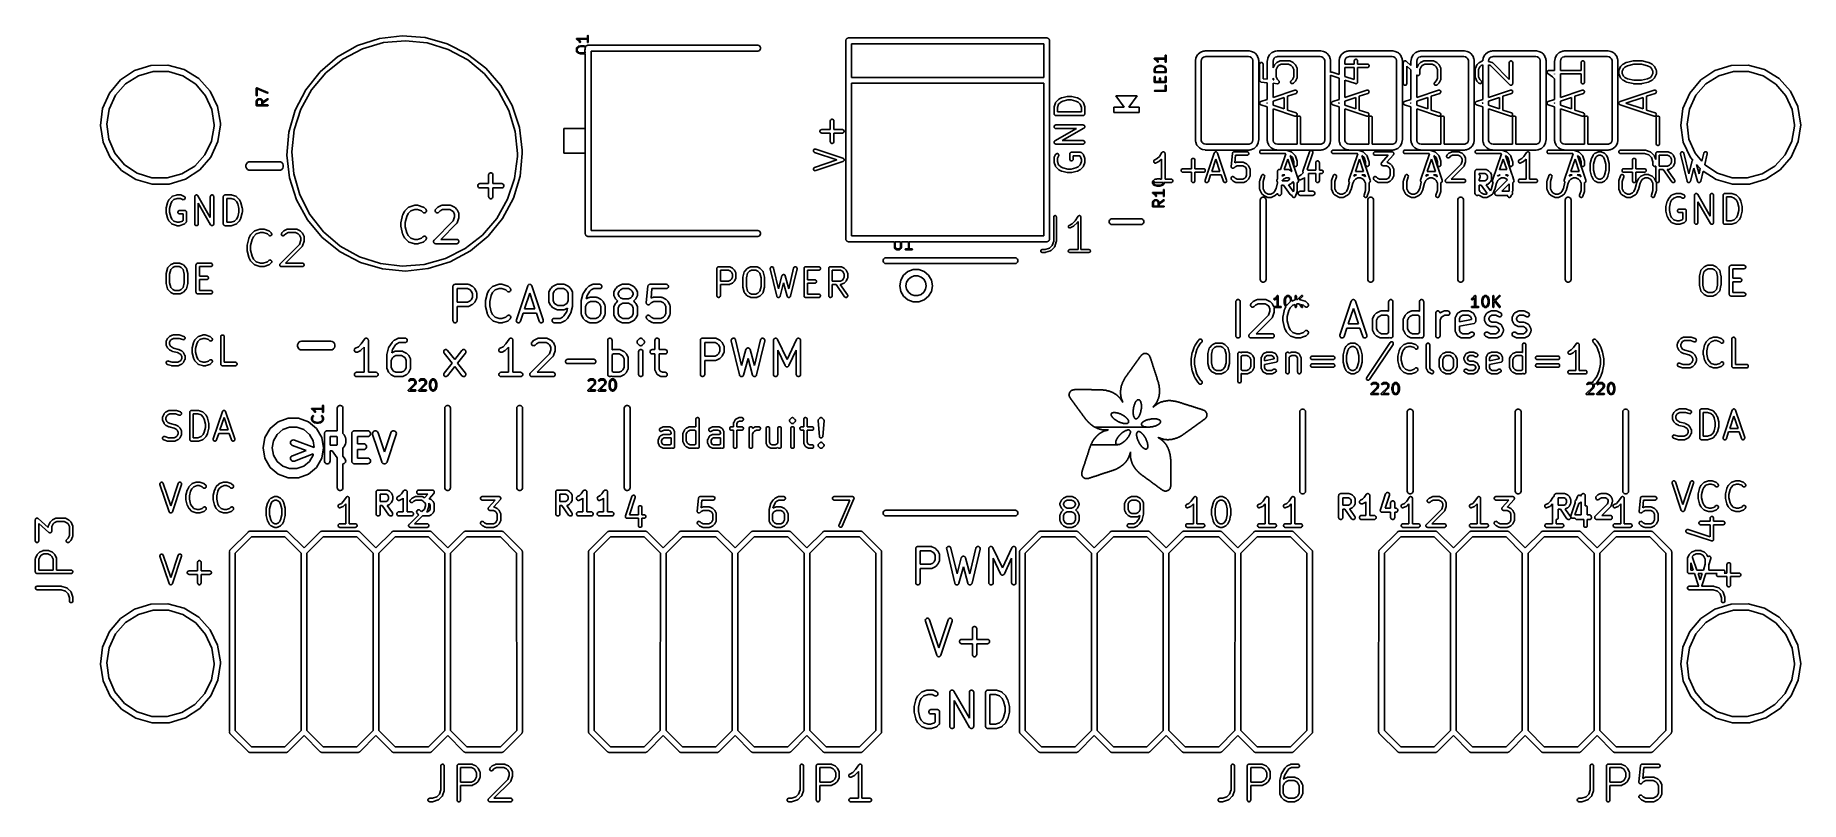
# Model space of a CAD drawing. Extents: x 116.1 to 178.6, y -119.4 to -92.3.
import ezdxf

# ---------------------------------------------------------------- set-up
doc = ezdxf.new("R2010")
doc.units = 0
doc.header["$MEASUREMENT"] = 0
doc.layers.add('BLACK', color=7, linetype='CONTINUOUS')

msp = doc.modelspace()

# ---------------------------------------------------------------- linework, layer by layer
at = {"layer": 'BLACK', "linetype": 'CONTINUOUS'}
for p, q in [((128.304, -92.4314), (129.11, -92.3353)), ((129.11, -92.3353), (129.92, -92.3976)), ((135.658, -92.3322), (135.659, -92.3269)), ((135.658, -92.4271), (135.658, -92.3322)), ((135.659, -92.3269), (135.662, -92.3223)), ((135.662, -92.3223), (135.666, -92.3188)), ((135.666, -92.3188), (135.671, -92.317)), ((135.671, -92.317), (135.676, -92.317)), ((135.676, -92.317), (135.682, -92.3188)), ((135.682, -92.3188), (135.686, -92.3223)), ((135.686, -92.3223), (135.688, -92.3269)), ((135.688, -92.3269), (135.689, -92.3322)), ((135.689, -92.3322), (135.689, -92.5528)), ((126.823, -93.0785), (127.532, -92.6823)), ((127.703, -92.7972), (127.014, -93.1578)), ((127.532, -92.6823), (128.304, -92.4314)), ((128.45, -92.5774), (127.703, -92.7972)), ((129.225, -92.5069), (128.45, -92.5774)), ((129.999, -92.5883), (129.225, -92.5069)), ((129.92, -92.3976), (130.702, -92.6159)), ((130.742, -92.8184), (129.999, -92.5883)), ((130.702, -92.6159), (131.426, -92.982)), ((131.427, -93.1886), (130.742, -92.8184)), ((131.426, -92.982), (132.066, -93.4819)), ((135.272, -92.4415), (135.273, -92.4407)), ((135.273, -92.4434), (135.272, -92.4415)), ((135.272, -92.7901), (135.273, -92.7883)), ((135.272, -92.791), (135.272, -92.7901)), ((135.272, -92.7918), (135.272, -92.791)), ((135.272, -92.8654), (135.272, -92.7918)), ((135.272, -92.8662), (135.272, -92.8654)), ((135.272, -92.8671), (135.272, -92.8662)), ((135.273, -92.8689), (135.272, -92.8671)), ((135.273, -92.4381), (135.274, -92.4363)), ((135.273, -92.4398), (135.273, -92.4381)), ((135.273, -92.4407), (135.273, -92.4398)), ((135.273, -92.4452), (135.273, -92.4434)), ((135.273, -92.446), (135.273, -92.4452)), ((135.273, -92.4469), (135.273, -92.446)), ((135.274, -92.4485), (135.273, -92.4469)), ((135.273, -92.7866), (135.274, -92.7858)), ((135.273, -92.7883), (135.273, -92.7866)), ((135.273, -92.8707), (135.273, -92.8689)), ((135.274, -92.8714), (135.273, -92.8707)), ((135.274, -92.4348), (135.276, -92.4334)), ((135.274, -92.4356), (135.274, -92.4348)), ((135.274, -92.4363), (135.274, -92.4356)), ((135.274, -92.4502), (135.274, -92.4485)), ((135.275, -92.4509), (135.274, -92.4502)), ((135.274, -92.7849), (135.292, -92.7482)), ((135.274, -92.7858), (135.274, -92.7849)), ((135.274, -92.8723), (135.274, -92.8714)), ((135.292, -92.909), (135.274, -92.8723)), ((135.275, -92.4517), (135.275, -92.4509)), ((135.277, -92.4529), (135.275, -92.4517)), ((135.276, -92.4334), (135.277, -92.4319)), ((135.277, -92.4313), (135.278, -92.4307)), ((135.277, -92.4319), (135.277, -92.4313)), ((135.278, -92.4544), (135.277, -92.4529)), ((135.278, -92.4307), (135.279, -92.4298)), ((135.279, -92.4548), (135.278, -92.4544)), ((135.279, -92.4298), (135.281, -92.4287)), ((135.279, -92.4554), (135.279, -92.4548)), ((135.333, -92.4913), (135.279, -92.4554)), ((135.281, -92.4287), (135.282, -92.4284)), ((135.282, -92.428), (135.284, -92.4277)), ((135.282, -92.4284), (135.282, -92.428)), ((135.284, -92.4277), (135.286, -92.4272)), ((135.286, -92.4272), (135.287, -92.4272)), ((135.287, -92.4272), (135.288, -92.4271)), ((135.288, -92.4271), (135.658, -92.4271)), ((135.292, -92.7482), (135.294, -92.7462)), ((135.294, -92.911), (135.292, -92.909)), ((135.294, -92.7462), (135.295, -92.7441)), ((135.295, -92.9131), (135.294, -92.911)), ((135.295, -92.7441), (135.332, -92.7074)), ((135.332, -92.9498), (135.295, -92.9131)), ((135.319, -92.7642), (135.303, -92.7955)), ((135.303, -92.7955), (135.303, -92.8617)), ((135.303, -92.8617), (135.319, -92.893)), ((135.351, -92.7322), (135.319, -92.7642)), ((135.319, -92.893), (135.351, -92.925)), ((135.332, -92.7074), (135.333, -92.7065)), ((135.333, -92.9507), (135.332, -92.9498)), ((135.367, -92.5252), (135.333, -92.4913)), ((135.333, -92.7065), (135.334, -92.7055)), ((135.334, -92.9517), (135.333, -92.9507)), ((135.334, -92.7055), (135.335, -92.705)), ((135.335, -92.9522), (135.334, -92.9517)), ((135.335, -92.705), (135.336, -92.7043)), ((135.336, -92.9529), (135.335, -92.9522)), ((135.336, -92.7043), (135.338, -92.7039)), ((135.338, -92.9533), (135.336, -92.9529)), ((135.338, -92.7039), (135.339, -92.7033)), ((135.339, -92.9539), (135.338, -92.9533)), ((135.658, -92.458), (135.339, -92.458)), ((135.339, -92.458), (135.351, -92.4664)), ((135.339, -92.7033), (135.413, -92.6849)), ((135.413, -92.9723), (135.339, -92.9539)), ((135.351, -92.4664), (135.353, -92.4675)), ((135.418, -92.7154), (135.351, -92.7322)), ((135.351, -92.925), (135.418, -92.9419)), ((135.353, -92.4675), (135.354, -92.4684)), ((135.354, -92.4684), (135.391, -92.5051)), ((135.384, -92.5597), (135.367, -92.5252)), ((135.387, -92.564), (135.384, -92.5597)), ((135.392, -92.567), (135.387, -92.564)), ((135.391, -92.5051), (135.392, -92.5072)), ((135.392, -92.5072), (135.393, -92.5092)), ((135.397, -92.5682), (135.392, -92.567)), ((135.393, -92.5092), (135.412, -92.5459)), ((135.402, -92.5676), (135.397, -92.5682)), ((135.407, -92.5652), (135.402, -92.5676)), ((135.411, -92.5613), (135.407, -92.5652)), ((135.413, -92.5564), (135.411, -92.5613)), ((135.412, -92.5459), (135.413, -92.5511)), ((135.413, -92.5511), (135.413, -92.5564)), ((135.413, -92.6849), (135.415, -92.6848)), ((135.415, -92.9724), (135.413, -92.9723)), ((135.415, -92.6848), (135.416, -92.6845)), ((135.416, -92.9727), (135.415, -92.9724)), ((135.416, -92.6845), (135.545, -92.6845)), ((135.545, -92.9727), (135.416, -92.9727)), ((135.543, -92.7154), (135.418, -92.7154)), ((135.418, -92.9419), (135.543, -92.9419)), ((135.595, -92.7282), (135.543, -92.7154)), ((135.543, -92.9419), (135.586, -92.9313)), ((135.545, -92.6845), (135.547, -92.6848)), ((135.547, -92.9724), (135.545, -92.9727)), ((135.547, -92.6848), (135.549, -92.6849)), ((135.549, -92.9723), (135.547, -92.9724)), ((135.549, -92.6849), (135.613, -92.701)), ((135.586, -92.9631), (135.549, -92.9723)), ((135.566, -92.847), (135.567, -92.8461)), ((135.566, -92.8838), (135.566, -92.847)), ((135.567, -92.889), (135.566, -92.8838)), ((135.567, -92.8417), (135.568, -92.8409)), ((135.567, -92.8435), (135.567, -92.8417)), ((135.567, -92.8452), (135.567, -92.8435)), ((135.567, -92.8461), (135.567, -92.8452)), ((135.57, -92.8937), (135.567, -92.889)), ((135.568, -92.8401), (135.586, -92.8052)), ((135.568, -92.8409), (135.568, -92.8401)), ((135.574, -92.8971), (135.57, -92.8937)), ((135.579, -92.899), (135.574, -92.8971)), ((135.585, -92.899), (135.579, -92.899)), ((135.585, -92.7895), (135.586, -92.7537)), ((135.586, -92.7895), (135.585, -92.7895)), ((135.586, -92.8986), (135.585, -92.899)), ((135.585, -99.3077), (135.586, -92.9631)), ((135.586, -92.7537), (135.589, -92.7452)), ((135.586, -92.8052), (135.586, -92.7895)), ((135.586, -92.9313), (135.586, -92.8986)), ((135.589, -92.7452), (135.59, -92.7363)), ((135.59, -92.7363), (135.595, -92.7285)), ((135.595, -92.7285), (135.595, -92.7282)), ((135.613, -92.701), (135.615, -92.6995)), ((135.615, -92.6995), (135.621, -92.6926)), ((135.621, -92.6926), (135.629, -92.6881)), ((135.629, -92.6881), (135.636, -92.6823)), ((135.636, -92.6823), (135.644, -92.6792)), ((135.644, -92.6792), (135.652, -92.6747)), ((135.652, -92.6747), (135.661, -92.6731)), ((135.658, -92.5528), (135.658, -92.458)), ((135.659, -92.5581), (135.658, -92.5528)), ((135.662, -92.5628), (135.659, -92.5581)), ((135.661, -92.6731), (135.669, -92.67)), ((135.666, -92.5662), (135.662, -92.5628)), ((135.671, -92.568), (135.666, -92.5662)), ((135.669, -92.67), (135.7, -92.67)), ((135.676, -92.568), (135.671, -92.568)), ((135.682, -92.5662), (135.676, -92.568)), ((135.686, -92.5628), (135.682, -92.5662)), ((135.688, -92.5581), (135.686, -92.5628)), ((135.689, -92.5528), (135.688, -92.5581)), ((135.7, -92.67), (135.704, -92.6674)), ((135.704, -92.6674), (135.71, -92.6661)), ((135.71, -92.6661), (135.715, -92.6667)), ((135.715, -92.6667), (135.72, -92.6691)), ((135.72, -92.6691), (135.721, -92.67)), ((135.721, -92.67), (141.69, -92.6704)), ((141.69, -92.8736), (135.789, -92.8732)), ((135.789, -92.8732), (135.789, -99.224)), ((141.69, -92.6704), (141.717, -92.6751)), ((141.717, -92.8689), (141.69, -92.8736)), ((141.717, -92.6751), (141.748, -92.693)), ((141.748, -92.851), (141.717, -92.8689)), ((141.748, -92.693), (141.771, -92.7204)), ((141.771, -92.8236), (141.748, -92.851)), ((141.771, -92.7204), (141.783, -92.7541)), ((141.783, -92.7899), (141.771, -92.8236)), ((141.783, -92.7541), (141.783, -92.7899)), ((144.799, -92.4957), (144.803, -92.4872)), ((144.799, -92.5047), (144.799, -92.4957)), ((144.8, -93.8957), (144.799, -92.5047)), ((144.803, -92.4872), (144.804, -92.4783)), ((144.804, -92.4783), (144.809, -92.4705)), ((144.809, -92.4705), (144.812, -92.462)), ((144.812, -92.462), (144.818, -92.4551)), ((144.818, -92.4551), (144.822, -92.4473)), ((144.822, -92.4473), (144.829, -92.4415)), ((144.829, -92.4415), (144.835, -92.4346)), ((144.835, -92.4346), (144.843, -92.4301)), ((144.843, -92.4301), (144.85, -92.4243)), ((144.85, -92.4243), (144.858, -92.4212)), ((144.858, -92.4212), (144.866, -92.4167)), ((144.866, -92.4167), (144.875, -92.4151)), ((144.875, -92.4151), (144.883, -92.412)), ((144.883, -92.412), (151.919, -92.412)), ((145.003, -92.6152), (145.003, -93.812)), ((151.8, -92.6152), (145.003, -92.6152)), ((151.799, -93.812), (151.8, -92.6152)), ((151.919, -92.412), (151.927, -92.4151)), ((151.927, -92.4151), (151.936, -92.4167)), ((151.936, -92.4167), (151.944, -92.4212)), ((151.944, -92.4212), (151.953, -92.4243)), ((151.953, -92.4243), (151.96, -92.4301)), ((151.96, -92.4301), (151.967, -92.4346)), ((151.967, -92.4346), (151.973, -92.4415)), ((151.973, -92.4415), (151.98, -92.4473)), ((151.98, -92.4473), (151.985, -92.4551)), ((151.985, -92.4551), (151.99, -92.462)), ((151.99, -92.462), (151.994, -92.4705)), ((151.994, -92.4705), (151.998, -92.4783)), ((151.998, -92.4783), (152, -92.4872)), ((152, -92.4872), (152.003, -92.4957)), ((152.003, -92.4957), (152.003, -99.5315)), ((157.191, -93.0869), (157.236, -93.0105)), ((157.236, -93.0105), (157.258, -92.9835)), ((157.258, -92.9835), (157.326, -92.9268)), ((157.258, -92.9835), (157.258, -92.9835)), ((157.326, -92.9268), (157.331, -92.9237)), ((157.331, -92.9237), (157.356, -92.9092)), ((157.356, -92.9092), (157.439, -92.879)), ((157.439, -92.879), (157.452, -92.8767)), ((157.452, -92.8767), (157.465, -92.8732)), ((157.465, -92.8732), (157.505, -92.8698)), ((157.505, -92.8698), (157.509, -92.869)), ((157.509, -92.869), (159.051, -92.869)), ((159.051, -92.869), (159.06, -92.8705)), ((159.06, -92.8705), (159.06, -92.8705)), ((159.06, -92.8705), (159.147, -92.8859)), ((159.147, -92.8859), (159.18, -92.8979)), ((159.18, -92.8979), (159.18, -92.8979)), ((159.18, -92.8979), (159.256, -92.942)), ((159.256, -92.942), (159.283, -92.9647)), ((159.283, -92.9647), (159.283, -92.9647)), ((159.283, -92.9647), (159.34, -93.0323)), ((159.731, -93.0869), (159.776, -93.0105)), ((159.776, -93.0105), (159.798, -92.9835)), ((159.798, -92.9835), (159.866, -92.9268)), ((159.798, -92.9835), (159.798, -92.9835)), ((159.866, -92.9268), (159.871, -92.9237)), ((159.871, -92.9237), (159.896, -92.9092)), ((159.896, -92.9092), (159.979, -92.879)), ((159.979, -92.879), (159.992, -92.8767)), ((159.992, -92.8767), (160.005, -92.8732)), ((160.005, -92.8732), (160.045, -92.8698)), ((160.045, -92.8698), (160.049, -92.869)), ((160.049, -92.869), (161.591, -92.869)), ((161.591, -92.869), (161.6, -92.8705)), ((161.6, -92.8705), (161.6, -92.8705)), ((161.6, -92.8705), (161.687, -92.8859)), ((161.687, -92.8859), (161.72, -92.8979)), ((161.72, -92.8979), (161.72, -92.8979)), ((161.72, -92.8979), (161.796, -92.942)), ((161.796, -92.942), (161.823, -92.9647)), ((161.823, -92.9647), (161.823, -92.9647)), ((161.823, -92.9647), (161.88, -93.0323)), ((162.271, -93.0869), (162.316, -93.0105)), ((162.316, -93.0105), (162.338, -92.9835)), ((162.338, -92.9835), (162.406, -92.9268)), ((162.338, -92.9835), (162.338, -92.9835)), ((162.406, -92.9268), (162.411, -92.9237)), ((162.411, -92.9237), (162.436, -92.9092)), ((162.436, -92.9092), (162.519, -92.879)), ((162.519, -92.879), (162.532, -92.8767)), ((162.532, -92.8767), (162.545, -92.8732)), ((162.545, -92.8732), (162.585, -92.8698)), ((162.585, -92.8698), (162.589, -92.869)), ((162.589, -92.869), (164.131, -92.869)), ((164.131, -92.869), (164.14, -92.8705)), ((164.14, -92.8705), (164.14, -92.8705)), ((164.14, -92.8705), (164.227, -92.8859)), ((164.227, -92.8859), (164.26, -92.8979)), ((164.26, -92.8979), (164.26, -92.8979)), ((164.26, -92.8979), (164.336, -92.942)), ((164.336, -92.942), (164.363, -92.9647)), ((164.363, -92.9647), (164.363, -92.9647)), ((164.363, -92.9647), (164.42, -93.0323)), ((164.811, -93.0869), (164.856, -93.0105)), ((164.856, -93.0105), (164.878, -92.9835)), ((164.878, -92.9835), (164.946, -92.9268)), ((164.878, -92.9835), (164.878, -92.9835)), ((164.946, -92.9268), (164.951, -92.9237)), ((164.951, -92.9237), (164.976, -92.9092)), ((164.976, -92.9092), (165.059, -92.879)), ((165.059, -92.879), (165.072, -92.8767)), ((165.072, -92.8767), (165.085, -92.8732)), ((165.085, -92.8732), (165.125, -92.8698)), ((165.125, -92.8698), (165.129, -92.869)), ((165.129, -92.869), (166.671, -92.869)), ((166.671, -92.869), (166.68, -92.8705)), ((166.68, -92.8705), (166.68, -92.8705)), ((166.68, -92.8705), (166.767, -92.8859)), ((166.767, -92.8859), (166.8, -92.8979)), ((166.8, -92.8979), (166.8, -92.8979)), ((166.8, -92.8979), (166.876, -92.942)), ((166.876, -92.942), (166.903, -92.9647)), ((166.903, -92.9647), (166.903, -92.9647)), ((166.903, -92.9647), (166.96, -93.0323)), ((167.351, -93.0869), (167.396, -93.0105)), ((167.396, -93.0105), (167.418, -92.9835)), ((167.418, -92.9835), (167.486, -92.9268)), ((167.418, -92.9835), (167.418, -92.9835)), ((167.486, -92.9268), (167.491, -92.9237)), ((167.491, -92.9237), (167.516, -92.9092)), ((167.516, -92.9092), (167.599, -92.879)), ((167.599, -92.879), (167.612, -92.8767)), ((167.612, -92.8767), (167.625, -92.8732)), ((167.625, -92.8732), (167.665, -92.8698)), ((167.665, -92.8698), (167.669, -92.869)), ((167.669, -92.869), (169.211, -92.869)), ((169.211, -92.869), (169.22, -92.8705)), ((169.22, -92.8705), (169.22, -92.8705)), ((169.22, -92.8705), (169.307, -92.8859)), ((169.307, -92.8859), (169.34, -92.8979)), ((169.34, -92.8979), (169.34, -92.8979)), ((169.34, -92.8979), (169.416, -92.942)), ((169.416, -92.942), (169.443, -92.9647)), ((169.443, -92.9647), (169.443, -92.9647)), ((169.443, -92.9647), (169.5, -93.0323)), ((169.891, -93.0869), (169.936, -93.0105)), ((169.936, -93.0105), (169.958, -92.9835)), ((169.958, -92.9835), (170.026, -92.9268)), ((169.958, -92.9835), (169.958, -92.9835)), ((170.026, -92.9268), (170.031, -92.9237)), ((170.031, -92.9237), (170.056, -92.9092)), ((170.056, -92.9092), (170.139, -92.879)), ((170.139, -92.879), (170.152, -92.8767)), ((170.152, -92.8767), (170.165, -92.8732)), ((170.165, -92.8732), (170.205, -92.8698)), ((170.205, -92.8698), (170.209, -92.869)), ((170.209, -92.869), (171.751, -92.869)), ((171.751, -92.869), (171.76, -92.8705)), ((171.76, -92.8705), (171.76, -92.8705)), ((171.76, -92.8705), (171.847, -92.8859)), ((171.847, -92.8859), (171.88, -92.8979)), ((171.88, -92.8979), (171.88, -92.8979)), ((171.88, -92.8979), (171.956, -92.942)), ((171.956, -92.942), (171.983, -92.9647)), ((171.983, -92.9647), (171.983, -92.9647)), ((171.983, -92.9647), (172.04, -93.0323)), ((119.147, -93.897), (119.648, -93.5637)), ((119.648, -93.5637), (120.222, -93.3843)), ((120.303, -93.5978), (119.786, -93.7457)), ((120.222, -93.3843), (120.823, -93.3733)), ((120.842, -93.6011), (120.303, -93.5978)), ((120.823, -93.3733), (121.404, -93.5315)), ((121.357, -93.7553), (120.842, -93.6011)), ((121.404, -93.5315), (121.916, -93.8462)), ((125.7, -94.241), (126.205, -93.6047)), ((126.205, -93.6047), (126.823, -93.0785)), ((127.014, -93.1578), (126.407, -93.6454)), ((132.027, -93.6847), (131.427, -93.1886)), ((132.066, -93.4819), (132.597, -94.0965)), ((155.706, -93.1415), (155.707, -93.1407)), ((155.707, -93.1434), (155.706, -93.1415)), ((155.706, -93.5286), (155.707, -93.5262)), ((155.706, -93.6205), (155.706, -93.5286)), ((155.707, -93.6219), (155.706, -93.6205)), ((155.707, -93.1381), (155.708, -93.1363)), ((155.707, -93.1398), (155.707, -93.1381)), ((155.707, -93.1407), (155.707, -93.1398)), ((155.707, -93.1452), (155.707, -93.1434)), ((155.707, -93.146), (155.707, -93.1452)), ((155.707, -93.1469), (155.707, -93.146)), ((155.708, -93.1485), (155.707, -93.1469)), ((155.707, -93.5237), (155.725, -93.4686)), ((155.707, -93.5262), (155.707, -93.5237)), ((155.707, -93.6232), (155.707, -93.6219)), ((155.707, -93.6245), (155.707, -93.6232)), ((155.707, -93.6258), (155.707, -93.6245)), ((155.708, -93.627), (155.707, -93.6258)), ((155.708, -93.1348), (155.71, -93.1334)), ((155.708, -93.1356), (155.708, -93.1348)), ((155.708, -93.1363), (155.708, -93.1356)), ((155.708, -93.1502), (155.708, -93.1485)), ((155.709, -93.1509), (155.708, -93.1502)), ((155.708, -93.6282), (155.708, -93.627)), ((155.709, -93.6293), (155.708, -93.6282)), ((155.709, -93.1517), (155.709, -93.1509)), ((155.711, -93.1529), (155.709, -93.1517)), ((155.71, -93.6305), (155.709, -93.6293)), ((155.71, -93.1334), (155.711, -93.1319)), ((155.711, -93.6313), (155.71, -93.6305)), ((155.711, -93.1313), (155.712, -93.1307)), ((155.711, -93.1319), (155.711, -93.1313)), ((155.712, -93.1544), (155.711, -93.1529)), ((155.712, -93.6324), (155.711, -93.6313)), ((155.712, -93.1307), (155.713, -93.1298)), ((155.713, -93.1548), (155.712, -93.1544)), ((155.713, -93.633), (155.712, -93.6324)), ((155.713, -93.1298), (155.715, -93.1287)), ((155.713, -93.1554), (155.713, -93.1548)), ((155.767, -93.1913), (155.713, -93.1554)), ((155.714, -93.6339), (155.713, -93.633)), ((155.715, -93.6344), (155.714, -93.6339)), ((155.715, -93.1287), (155.716, -93.1284)), ((155.716, -93.635), (155.715, -93.6344)), ((155.716, -93.128), (155.718, -93.1277)), ((155.716, -93.1284), (155.716, -93.128)), ((155.718, -93.6353), (155.716, -93.635)), ((155.718, -93.1277), (155.72, -93.1272)), ((155.719, -93.6357), (155.718, -93.6353)), ((155.72, -93.6357), (155.719, -93.6357)), ((155.72, -93.1272), (155.721, -93.1272)), ((155.722, -93.636), (155.72, -93.6357)), ((155.721, -93.1272), (155.722, -93.1271)), ((155.722, -93.1271), (156.092, -93.1271)), ((156.108, -93.636), (155.722, -93.636)), ((155.725, -93.4686), (155.726, -93.4678)), ((155.726, -93.4669), (155.727, -93.4654)), ((155.726, -93.4678), (155.726, -93.4669)), ((155.727, -93.4654), (155.728, -93.4638)), ((155.728, -93.4638), (155.729, -93.4633)), ((155.729, -93.4625), (155.766, -93.4258)), ((155.729, -93.4633), (155.729, -93.4625)), ((155.754, -93.4818), (155.737, -93.5311)), ((155.737, -93.5311), (155.737, -93.6051)), ((155.737, -93.6051), (156.092, -93.6051)), ((155.786, -93.4494), (155.754, -93.4818)), ((155.766, -93.4258), (155.768, -93.4243)), ((155.801, -93.2252), (155.767, -93.1913)), ((155.768, -93.4243), (155.77, -93.4229)), ((155.77, -93.4229), (155.807, -93.4045)), ((156.092, -93.158), (155.773, -93.158)), ((155.773, -93.158), (155.785, -93.1664)), ((155.785, -93.1664), (155.787, -93.1675)), ((155.819, -93.4329), (155.786, -93.4494)), ((155.787, -93.1675), (155.788, -93.1684)), ((155.788, -93.1684), (155.825, -93.2051)), ((155.818, -93.2597), (155.801, -93.2252)), ((155.807, -93.4045), (155.808, -93.404)), ((155.808, -93.404), (155.81, -93.4033)), ((155.81, -93.4033), (155.883, -93.3849)), ((155.821, -93.264), (155.818, -93.2597)), ((155.889, -93.4154), (155.819, -93.4329)), ((155.826, -93.267), (155.821, -93.264)), ((155.825, -93.2051), (155.826, -93.2072)), ((155.826, -93.2072), (155.827, -93.2092)), ((155.831, -93.2682), (155.826, -93.267)), ((155.827, -93.2092), (155.846, -93.2459)), ((155.836, -93.2676), (155.831, -93.2682)), ((155.841, -93.2652), (155.836, -93.2676)), ((155.845, -93.2613), (155.841, -93.2652)), ((155.847, -93.2564), (155.845, -93.2613)), ((155.846, -93.2459), (155.847, -93.2511)), ((155.847, -93.2511), (155.847, -93.2564)), ((155.883, -93.3849), (155.885, -93.3848)), ((155.885, -93.3848), (155.887, -93.3845)), ((155.887, -93.3845), (155.942, -93.3845)), ((155.94, -93.4154), (155.889, -93.4154)), ((156.01, -93.4329), (155.94, -93.4154)), ((155.942, -93.3845), (155.944, -93.3848)), ((155.944, -93.3848), (155.946, -93.3849)), ((155.946, -93.3849), (156.02, -93.4033)), ((156.043, -93.4494), (156.01, -93.4329)), ((156.02, -93.4033), (156.021, -93.404)), ((156.021, -93.404), (156.023, -93.4045)), ((156.023, -93.4045), (156.06, -93.4229)), ((156.076, -93.4818), (156.043, -93.4494)), ((156.06, -93.4229), (156.062, -93.4243)), ((156.062, -93.4243), (156.064, -93.4258)), ((156.064, -93.4258), (156.1, -93.4625)), ((156.092, -93.5311), (156.076, -93.4818)), ((156.092, -93.0322), (156.093, -93.0269)), ((156.092, -93.1271), (156.092, -93.0322)), ((156.092, -93.2528), (156.092, -93.158)), ((156.093, -93.2581), (156.092, -93.2528)), ((156.092, -93.6051), (156.092, -93.5311)), ((156.093, -93.0269), (156.096, -93.0223)), ((156.096, -93.2628), (156.093, -93.2581)), ((156.096, -93.0223), (156.1, -93.0188)), ((156.1, -93.2662), (156.096, -93.2628)), ((156.1, -93.0188), (156.105, -93.017)), ((156.105, -93.268), (156.1, -93.2662)), ((156.1, -93.4625), (156.101, -93.4633)), ((156.101, -93.4633), (156.102, -93.4638)), ((156.102, -93.4638), (156.102, -93.4654)), ((156.102, -93.4654), (156.103, -93.4669)), ((156.103, -93.4669), (156.104, -93.4678)), ((156.104, -93.4678), (156.104, -93.4686)), ((156.104, -93.4686), (156.122, -93.5237)), ((156.105, -93.017), (156.11, -93.017)), ((156.11, -93.268), (156.105, -93.268)), ((156.109, -93.6357), (156.108, -93.636)), ((156.11, -93.6357), (156.109, -93.6357)), ((156.11, -93.017), (156.116, -93.0188)), ((156.116, -93.2662), (156.11, -93.268)), ((156.112, -93.6353), (156.11, -93.6357)), ((156.113, -93.635), (156.112, -93.6353)), ((156.114, -93.6344), (156.113, -93.635)), ((156.116, -93.6339), (156.114, -93.6344)), ((156.116, -93.0188), (156.12, -93.0223)), ((156.12, -93.2628), (156.116, -93.2662)), ((156.117, -93.633), (156.116, -93.6339)), ((156.118, -93.6324), (156.117, -93.633)), ((156.119, -93.6313), (156.118, -93.6324)), ((156.12, -93.6305), (156.119, -93.6313)), ((156.12, -93.0223), (156.122, -93.0269)), ((156.122, -93.2581), (156.12, -93.2628)), ((156.121, -93.6282), (156.12, -93.6293)), ((156.12, -93.6293), (156.12, -93.6305)), ((156.122, -93.627), (156.121, -93.6282)), ((156.122, -93.0269), (156.123, -93.0322)), ((156.123, -93.2528), (156.122, -93.2581)), ((156.122, -93.5237), (156.123, -93.5262)), ((156.123, -93.6245), (156.122, -93.6258)), ((156.122, -93.6258), (156.122, -93.627)), ((156.123, -93.0322), (156.123, -93.2528)), ((156.123, -93.5262), (156.123, -93.5286)), ((156.123, -93.5286), (156.123, -93.6205)), ((156.123, -93.6205), (156.123, -93.6219)), ((156.123, -93.6219), (156.123, -93.6232)), ((156.123, -93.6232), (156.123, -93.6245)), ((157.162, -96.0275), (157.163, -93.2157)), ((157.163, -93.2157), (157.164, -93.207)), ((157.164, -93.207), (157.179, -93.1201)), ((157.164, -93.207), (157.164, -93.207)), ((157.179, -93.1201), (157.191, -93.0869)), ((157.191, -93.0869), (157.191, -93.0869)), ((157.376, -93.173), (157.366, -93.2335)), ((157.366, -93.2335), (157.366, -96.0142)), ((157.403, -93.1276), (157.376, -93.173)), ((157.443, -93.094), (157.403, -93.1276)), ((157.496, -93.0745), (157.443, -93.094)), ((157.523, -93.0722), (157.496, -93.0745)), ((159.033, -93.0722), (157.523, -93.0722)), ((159.094, -93.0829), (159.033, -93.0722)), ((159.139, -93.1091), (159.094, -93.0829)), ((159.173, -93.1492), (159.139, -93.1091)), ((159.192, -93.2027), (159.173, -93.1492)), ((159.195, -93.229), (159.192, -93.2027)), ((159.195, -96.0097), (159.195, -93.229)), ((159.34, -93.0323), (159.358, -93.0628)), ((159.358, -93.0628), (159.388, -93.1457)), ((159.388, -93.1457), (159.39, -93.1588)), ((159.39, -93.1588), (159.393, -93.1716)), ((159.393, -93.1716), (159.397, -93.2113)), ((159.397, -93.2113), (159.398, -93.2157)), ((159.398, -93.2157), (159.398, -96.0275)), ((159.432, -93.3363), (159.436, -93.3157)), ((159.432, -93.9108), (159.432, -93.3363)), ((159.436, -93.3157), (159.446, -93.2975)), ((159.446, -93.2975), (159.462, -93.284)), ((159.462, -93.284), (159.482, -93.2769)), ((159.482, -93.2769), (159.503, -93.2769)), ((159.503, -93.2769), (159.523, -93.284)), ((159.523, -93.284), (159.539, -93.2975)), ((159.539, -93.2975), (159.549, -93.3157)), ((159.549, -93.3157), (159.553, -93.3363)), ((159.553, -93.3363), (159.553, -93.8562)), ((159.703, -93.2157), (159.704, -93.207)), ((159.703, -93.8712), (159.703, -93.2157)), ((159.704, -93.207), (159.719, -93.1201)), ((159.704, -93.207), (159.704, -93.207)), ((159.719, -93.1201), (159.731, -93.0869)), ((159.731, -93.0869), (159.731, -93.0869)), ((159.916, -93.173), (159.906, -93.2335)), ((159.906, -93.2335), (159.906, -93.4669)), ((159.906, -93.4669), (159.956, -93.3668)), ((159.943, -93.1276), (159.916, -93.173)), ((159.983, -93.094), (159.943, -93.1276)), ((159.956, -93.3668), (159.962, -93.359)), ((159.962, -93.359), (159.967, -93.3511)), ((159.967, -93.3511), (160.025, -93.2936)), ((160.036, -93.0745), (159.983, -93.094)), ((160.059, -93.4295), (160.013, -93.5229)), ((160.013, -93.5229), (160.013, -93.7817)), ((160.025, -93.2936), (160.032, -93.2881)), ((160.032, -93.2881), (160.04, -93.2823)), ((160.063, -93.0722), (160.036, -93.0745)), ((160.04, -93.2823), (160.155, -93.2249)), ((160.103, -93.3859), (160.059, -93.4295)), ((161.573, -93.0722), (160.063, -93.0722)), ((160.196, -93.3392), (160.103, -93.3859)), ((160.155, -93.2249), (160.158, -93.2239)), ((160.158, -93.2239), (160.161, -93.2221)), ((160.161, -93.2221), (160.168, -93.2209)), ((160.168, -93.2209), (160.175, -93.2189)), ((160.175, -93.2189), (160.179, -93.2191)), ((160.179, -93.2191), (160.182, -93.2185)), ((160.182, -93.2185), (160.469, -93.2185)), ((160.455, -93.3392), (160.196, -93.3392)), ((160.549, -93.3859), (160.455, -93.3392)), ((160.469, -93.2185), (160.473, -93.2191)), ((160.473, -93.2191), (160.476, -93.2189)), ((160.476, -93.2189), (160.483, -93.2209)), ((160.483, -93.2209), (160.49, -93.2221)), ((160.49, -93.2221), (160.493, -93.2239)), ((160.493, -93.2239), (160.496, -93.2249)), ((160.496, -93.2249), (160.611, -93.2823)), ((160.592, -93.4295), (160.549, -93.3859)), ((160.639, -93.5229), (160.592, -93.4295)), ((160.611, -93.2823), (160.619, -93.2881)), ((160.619, -93.2881), (160.627, -93.2936)), ((160.627, -93.2936), (160.684, -93.3511)), ((160.639, -93.7817), (160.639, -93.5229)), ((160.684, -93.3511), (160.69, -93.359)), ((160.69, -93.359), (160.696, -93.3668)), ((160.696, -93.3668), (160.753, -93.4817)), ((160.753, -93.4817), (160.754, -93.485)), ((160.754, -93.485), (160.756, -93.488)), ((160.756, -93.488), (160.757, -93.495)), ((160.757, -93.495), (160.759, -93.5017)), ((160.759, -93.5017), (160.759, -93.5052)), ((160.759, -93.5052), (160.759, -93.5086)), ((160.759, -93.5086), (160.759, -93.7959)), ((161.634, -93.0829), (161.573, -93.0722)), ((161.679, -93.1091), (161.634, -93.0829)), ((161.713, -93.1492), (161.679, -93.1091)), ((161.732, -93.2027), (161.713, -93.1492)), ((161.734, -93.229), (161.732, -93.2027)), ((161.735, -96.0097), (161.734, -93.229)), ((161.88, -93.0323), (161.898, -93.0628)), ((161.898, -93.0628), (161.928, -93.1457)), ((161.928, -93.1457), (161.93, -93.1588)), ((161.93, -93.1588), (161.933, -93.1716)), ((161.933, -93.1716), (161.937, -93.2113)), ((161.937, -93.2113), (161.938, -93.2157)), ((161.938, -93.2157), (161.938, -93.6343)), ((161.938, -93.6343), (161.953, -93.6249)), ((161.953, -93.6249), (161.974, -93.6207)), ((161.974, -93.6207), (161.994, -93.6238)), ((161.994, -93.6238), (162.243, -93.7065)), ((162.243, -93.2157), (162.244, -93.207)), ((162.243, -93.7065), (162.243, -93.2157)), ((162.244, -93.207), (162.259, -93.1201)), ((162.244, -93.207), (162.244, -93.207)), ((162.259, -93.1201), (162.271, -93.0869)), ((162.271, -93.0869), (162.271, -93.0869)), ((162.456, -93.173), (162.446, -93.2335)), ((162.446, -93.2335), (162.446, -93.3334)), ((162.446, -93.3334), (162.777, -93.3334)), ((162.446, -93.4541), (162.446, -93.7742)), ((162.777, -93.4541), (162.446, -93.4541)), ((162.483, -93.1276), (162.456, -93.173)), ((162.523, -93.094), (162.483, -93.1276)), ((162.576, -93.0745), (162.523, -93.094)), ((162.603, -93.0722), (162.576, -93.0745)), ((164.113, -93.0722), (162.603, -93.0722)), ((162.777, -93.2214), (162.78, -93.2007)), ((162.777, -93.3334), (162.777, -93.2214)), ((162.777, -93.8846), (162.777, -93.4541)), ((162.78, -93.2007), (162.791, -93.1826)), ((162.791, -93.1826), (162.807, -93.1691)), ((162.807, -93.1691), (162.827, -93.162)), ((162.827, -93.162), (162.847, -93.162)), ((162.847, -93.162), (162.867, -93.1691)), ((162.867, -93.1691), (162.883, -93.1826)), ((162.883, -93.1826), (162.894, -93.2007)), ((162.894, -93.2007), (162.897, -93.2214)), ((162.897, -93.2214), (162.897, -93.3334)), ((162.897, -93.3334), (163.239, -93.3334)), ((163.239, -93.4541), (162.897, -93.4541)), ((162.897, -93.4541), (162.897, -93.9683)), ((163.239, -93.3334), (163.26, -93.337)), ((163.26, -93.4504), (163.239, -93.4541)), ((163.26, -93.337), (163.278, -93.3475)), ((163.278, -93.4399), (163.26, -93.4504)), ((163.278, -93.3475), (163.291, -93.3636)), ((163.291, -93.4239), (163.278, -93.4399)), ((163.291, -93.3636), (163.299, -93.3833)), ((163.299, -93.4042), (163.291, -93.4239)), ((163.299, -93.3833), (163.299, -93.4042)), ((164.174, -93.0829), (164.113, -93.0722)), ((164.219, -93.1091), (164.174, -93.0829)), ((164.253, -93.1492), (164.219, -93.1091)), ((164.272, -93.2027), (164.253, -93.1492)), ((164.274, -93.229), (164.272, -93.2027)), ((164.275, -96.0097), (164.274, -93.229)), ((164.42, -93.0323), (164.438, -93.0628)), ((164.438, -93.0628), (164.468, -93.1457)), ((164.468, -93.1457), (164.47, -93.1588)), ((164.47, -93.1588), (164.473, -93.1716)), ((164.473, -93.1716), (164.477, -93.2113)), ((164.477, -93.2113), (164.478, -93.2157)), ((164.478, -93.2157), (164.478, -96.0275)), ((164.512, -93.2788), (164.513, -93.273)), ((164.512, -94.0257), (164.512, -93.2788)), ((164.513, -93.2671), (164.515, -93.2628)), ((164.513, -93.273), (164.513, -93.2671)), ((164.515, -93.2628), (164.516, -93.2582)), ((164.516, -93.2582), (164.519, -93.2531)), ((164.519, -93.2531), (164.521, -93.2476)), ((164.521, -93.2476), (164.524, -93.2441)), ((164.524, -93.2441), (164.526, -93.2401)), ((164.526, -93.2401), (164.531, -93.2363)), ((164.531, -93.2363), (164.535, -93.2318)), ((164.535, -93.2318), (164.539, -93.2296)), ((164.539, -93.2296), (164.542, -93.2266)), ((164.542, -93.2266), (164.548, -93.2246)), ((164.548, -93.2246), (164.553, -93.2217)), ((164.553, -93.2217), (164.558, -93.221)), ((164.558, -93.221), (164.562, -93.2194)), ((164.562, -93.2194), (164.568, -93.2194)), ((164.568, -93.2194), (164.574, -93.2185)), ((164.574, -93.2185), (164.578, -93.2194)), ((164.578, -93.2194), (164.583, -93.2194)), ((164.583, -93.2194), (164.589, -93.2214)), ((164.589, -93.2214), (164.594, -93.2226)), ((164.594, -93.2226), (164.598, -93.225)), ((164.598, -93.225), (164.603, -93.2266)), ((164.603, -93.2266), (164.607, -93.2304)), ((164.607, -93.2304), (164.612, -93.2334)), ((164.612, -93.2334), (164.783, -93.3823)), ((164.783, -93.5426), (164.633, -93.4118)), ((164.633, -93.4118), (164.633, -94.0257)), ((164.783, -93.2157), (164.784, -93.207)), ((164.783, -93.3823), (164.783, -93.2157)), ((164.783, -94.5816), (164.783, -93.5426)), ((164.784, -93.207), (164.799, -93.1201)), ((164.784, -93.207), (164.784, -93.207)), ((164.799, -93.1201), (164.811, -93.0869)), ((164.811, -93.0869), (164.811, -93.0869)), ((164.996, -93.173), (164.986, -93.2335)), ((164.986, -93.2335), (164.986, -93.4669)), ((164.986, -93.4669), (165.036, -93.3668)), ((165.023, -93.1276), (164.996, -93.173)), ((165.063, -93.094), (165.023, -93.1276)), ((165.036, -93.3668), (165.042, -93.359)), ((165.042, -93.359), (165.047, -93.3511)), ((165.047, -93.3511), (165.105, -93.2936)), ((165.116, -93.0745), (165.063, -93.094)), ((165.139, -93.4295), (165.093, -93.5229)), ((165.093, -93.5229), (165.093, -93.681)), ((165.105, -93.2936), (165.112, -93.2881)), ((165.112, -93.2881), (165.12, -93.2823)), ((165.143, -93.0722), (165.116, -93.0745)), ((165.12, -93.2823), (165.235, -93.2249)), ((165.183, -93.3859), (165.139, -93.4295)), ((166.653, -93.0722), (165.143, -93.0722)), ((165.276, -93.3392), (165.183, -93.3859)), ((165.235, -93.2249), (165.238, -93.2239)), ((165.238, -93.2239), (165.241, -93.2221)), ((165.241, -93.2221), (165.248, -93.2209)), ((165.248, -93.2209), (165.255, -93.2189)), ((165.255, -93.2189), (165.259, -93.2191)), ((165.259, -93.2191), (165.262, -93.2185)), ((165.262, -93.2185), (165.549, -93.2185)), ((165.535, -93.3392), (165.276, -93.3392)), ((165.629, -93.3859), (165.535, -93.3392)), ((165.549, -93.2185), (165.553, -93.2191)), ((165.553, -93.2191), (165.556, -93.2189)), ((165.556, -93.2189), (165.563, -93.2209)), ((165.563, -93.2209), (165.57, -93.2221)), ((165.57, -93.2221), (165.573, -93.2239)), ((165.573, -93.2239), (165.576, -93.2249)), ((165.576, -93.2249), (165.691, -93.2823)), ((165.672, -93.4295), (165.629, -93.3859)), ((165.719, -93.5229), (165.672, -93.4295)), ((165.691, -93.2823), (165.699, -93.2881)), ((165.699, -93.2881), (165.707, -93.2936)), ((165.707, -93.2936), (165.764, -93.3511)), ((165.719, -93.8391), (165.719, -93.5229)), ((165.764, -93.3511), (165.77, -93.359)), ((165.77, -93.359), (165.776, -93.3668)), ((165.776, -93.3668), (165.833, -93.4817)), ((165.833, -93.4817), (165.834, -93.485)), ((165.834, -93.485), (165.836, -93.488)), ((165.836, -93.488), (165.837, -93.495)), ((165.837, -93.495), (165.839, -93.5017)), ((165.839, -93.5017), (165.839, -93.5052)), ((165.839, -93.5052), (165.839, -93.5086)), ((165.839, -93.5086), (165.839, -93.8534)), ((166.714, -93.0829), (166.653, -93.0722)), ((166.759, -93.1091), (166.714, -93.0829)), ((166.793, -93.1492), (166.759, -93.1091)), ((166.812, -93.2027), (166.793, -93.1492)), ((166.814, -93.229), (166.812, -93.2027)), ((166.815, -96.0097), (166.814, -93.229)), ((166.96, -93.0323), (166.978, -93.0628)), ((166.978, -93.0628), (167.008, -93.1457)), ((167.008, -93.1457), (167.01, -93.1588)), ((167.01, -93.1588), (167.013, -93.1716)), ((167.013, -93.1716), (167.017, -93.2113)), ((167.017, -93.2113), (167.018, -93.2157)), ((167.018, -93.2157), (167.018, -96.0275)), ((167.052, -93.5086), (167.053, -93.5052)), ((167.052, -93.7959), (167.052, -93.5086)), ((167.053, -93.5017), (167.055, -93.495)), ((167.053, -93.5052), (167.053, -93.5017)), ((167.055, -93.495), (167.056, -93.488)), ((167.056, -93.488), (167.058, -93.485)), ((167.058, -93.485), (167.059, -93.4817)), ((167.059, -93.4817), (167.116, -93.3668)), ((167.116, -93.3668), (167.122, -93.359)), ((167.122, -93.359), (167.127, -93.3511)), ((167.127, -93.3511), (167.185, -93.2936)), ((167.22, -93.4295), (167.173, -93.5229)), ((167.173, -93.5229), (167.173, -93.7817)), ((167.185, -93.2936), (167.193, -93.2881)), ((167.193, -93.2881), (167.201, -93.2823)), ((167.201, -93.2823), (167.315, -93.2249)), ((167.263, -93.3859), (167.22, -93.4295)), ((167.323, -93.3563), (167.263, -93.3859)), ((167.315, -93.2249), (167.319, -93.2239)), ((167.319, -93.2239), (167.322, -93.2221)), ((167.322, -93.2221), (167.323, -93.222)), ((167.323, -93.2157), (167.324, -93.207)), ((167.323, -93.222), (167.323, -93.2157)), ((167.323, -94.5816), (167.323, -93.3563)), ((167.324, -93.207), (167.339, -93.1201)), ((167.324, -93.207), (167.324, -93.207)), ((167.339, -93.1201), (167.351, -93.0869)), ((167.351, -93.0869), (167.351, -93.0869)), ((167.536, -93.173), (167.526, -93.2335)), ((167.526, -93.2335), (167.526, -93.238)), ((167.526, -93.238), (167.649, -93.2791)), ((167.597, -93.389), (167.526, -93.3652)), ((167.526, -93.3652), (167.526, -94.5139)), ((167.563, -93.1276), (167.536, -93.173)), ((167.603, -93.094), (167.563, -93.1276)), ((168.276, -94.0684), (167.597, -93.389)), ((167.656, -93.0745), (167.603, -93.094)), ((167.649, -93.2791), (167.652, -93.2807)), ((167.652, -93.2807), (167.655, -93.2816)), ((167.655, -93.2816), (167.661, -93.2857)), ((167.683, -93.0722), (167.656, -93.0745)), ((167.661, -93.2857), (167.667, -93.289)), ((167.667, -93.289), (167.67, -93.2916)), ((167.67, -93.2916), (167.672, -93.2936)), ((167.672, -93.2936), (168.259, -93.8801)), ((169.193, -93.0722), (167.683, -93.0722)), ((168.259, -93.2788), (168.262, -93.2582)), ((168.259, -93.8801), (168.259, -93.2788)), ((168.262, -93.2582), (168.273, -93.2401)), ((168.273, -93.2401), (168.289, -93.2266)), ((168.289, -93.2266), (168.309, -93.2194)), ((168.309, -93.2194), (168.33, -93.2194)), ((168.33, -93.2194), (168.349, -93.2266)), ((168.349, -93.2266), (168.365, -93.2401)), ((168.365, -93.2401), (168.376, -93.2582)), ((168.376, -93.2582), (168.379, -93.2788)), ((168.379, -93.2788), (168.379, -94.0257)), ((169.254, -93.0829), (169.193, -93.0722)), ((169.299, -93.1091), (169.254, -93.0829)), ((169.333, -93.1492), (169.299, -93.1091)), ((169.352, -93.2027), (169.333, -93.1492)), ((169.355, -93.229), (169.352, -93.2027)), ((169.355, -96.0097), (169.355, -93.229)), ((169.5, -93.0323), (169.518, -93.0628)), ((169.518, -93.0628), (169.548, -93.1457)), ((169.548, -93.1457), (169.55, -93.1588)), ((169.55, -93.1588), (169.553, -93.1716)), ((169.553, -93.1716), (169.557, -93.2113)), ((169.557, -93.2113), (169.558, -93.2157)), ((169.558, -93.2157), (169.558, -96.0275)), ((169.592, -93.6197), (169.593, -93.6164)), ((169.593, -93.6268), (169.592, -93.6197)), ((169.593, -93.6131), (169.596, -93.6063)), ((169.593, -93.6164), (169.593, -93.6131)), ((169.593, -93.634), (169.593, -93.6268)), ((169.594, -93.6372), (169.593, -93.634)), ((169.595, -93.6405), (169.594, -93.6372)), ((169.596, -93.6063), (169.597, -93.5993)), ((169.597, -93.5993), (169.599, -93.5965)), ((169.599, -93.5965), (169.6, -93.5934)), ((169.6, -93.5934), (169.605, -93.5879)), ((169.605, -93.5879), (169.609, -93.5819)), ((169.609, -93.5819), (169.612, -93.5799)), ((169.612, -93.5799), (169.614, -93.5773)), ((169.614, -93.5773), (169.62, -93.5737)), ((169.62, -93.5737), (169.626, -93.5695)), ((169.626, -93.5695), (169.629, -93.5685)), ((169.629, -93.5685), (169.632, -93.5669)), ((169.632, -93.5669), (169.639, -93.5656)), ((169.639, -93.5656), (169.646, -93.5636)), ((169.646, -93.5636), (169.649, -93.5638)), ((169.649, -93.5638), (169.653, -93.5632)), ((169.653, -93.5632), (169.863, -93.5632)), ((169.863, -93.2157), (169.864, -93.207)), ((169.863, -93.5632), (169.863, -93.2157)), ((169.864, -93.207), (169.879, -93.1201)), ((169.864, -93.207), (169.864, -93.207)), ((169.879, -93.1201), (169.891, -93.0869)), ((169.891, -93.0869), (169.891, -93.0869)), ((170.076, -93.173), (170.066, -93.2335)), ((170.066, -93.2335), (170.066, -93.5632)), ((170.066, -93.5632), (170.799, -93.5632)), ((170.103, -93.1276), (170.076, -93.173)), ((170.143, -93.094), (170.103, -93.1276)), ((170.196, -93.0745), (170.143, -93.094)), ((170.223, -93.0722), (170.196, -93.0745)), ((171.733, -93.0722), (170.223, -93.0722)), ((170.799, -93.2788), (170.802, -93.2582)), ((170.799, -93.5632), (170.799, -93.2788)), ((170.802, -93.2582), (170.813, -93.2401)), ((170.813, -93.2401), (170.829, -93.2266)), ((170.829, -93.2266), (170.849, -93.2194)), ((170.849, -93.2194), (170.87, -93.2194)), ((170.87, -93.2194), (170.889, -93.2266)), ((170.889, -93.2266), (170.905, -93.2401)), ((170.905, -93.2401), (170.916, -93.2582)), ((170.916, -93.2582), (170.919, -93.2788)), ((170.919, -93.2788), (170.919, -93.9683)), ((171.794, -93.0829), (171.733, -93.0722)), ((171.839, -93.1091), (171.794, -93.0829)), ((171.873, -93.1492), (171.839, -93.1091)), ((171.892, -93.2027), (171.873, -93.1492)), ((171.894, -93.229), (171.892, -93.2027)), ((171.895, -96.0097), (171.894, -93.229)), ((172.04, -93.0323), (172.058, -93.0628)), ((172.058, -93.0628), (172.088, -93.1457)), ((172.088, -93.1457), (172.09, -93.1588)), ((172.09, -93.1588), (172.093, -93.1716)), ((172.093, -93.1716), (172.097, -93.2113)), ((172.097, -93.2113), (172.098, -93.2157)), ((172.098, -93.2157), (172.098, -96.0275)), ((172.132, -93.5661), (172.133, -93.5627)), ((172.132, -93.681), (172.132, -93.5661)), ((172.133, -93.5592), (172.135, -93.5524)), ((172.133, -93.5627), (172.133, -93.5592)), ((172.135, -93.5524), (172.136, -93.5455)), ((172.136, -93.5455), (172.138, -93.5424)), ((172.138, -93.5424), (172.139, -93.5391)), ((172.139, -93.5391), (172.196, -93.4242)), ((172.196, -93.4242), (172.202, -93.4165)), ((172.202, -93.4165), (172.207, -93.4085)), ((172.207, -93.4085), (172.265, -93.3511)), ((172.3, -93.4869), (172.253, -93.5803)), ((172.253, -93.5803), (172.253, -93.6668)), ((172.265, -93.3511), (172.273, -93.3455)), ((172.273, -93.3455), (172.281, -93.3398)), ((172.281, -93.3398), (172.395, -93.2823)), ((172.343, -93.4433), (172.3, -93.4869)), ((172.444, -93.3932), (172.343, -93.4433)), ((172.395, -93.2823), (172.402, -93.2804)), ((172.402, -93.2804), (172.408, -93.2778)), ((172.408, -93.2778), (172.638, -93.2203)), ((172.66, -93.3392), (172.444, -93.3932)), ((172.638, -93.2203), (172.645, -93.2198)), ((172.645, -93.2198), (172.652, -93.2185)), ((172.652, -93.2185), (172.94, -93.2185)), ((172.932, -93.3392), (172.66, -93.3392)), ((173.148, -93.3932), (172.932, -93.3392)), ((172.94, -93.2185), (172.947, -93.2198)), ((172.947, -93.2198), (172.954, -93.2203)), ((172.954, -93.2203), (173.184, -93.2778)), ((173.249, -93.4433), (173.148, -93.3932)), ((173.184, -93.2778), (173.19, -93.2804)), ((173.19, -93.2804), (173.196, -93.2823)), ((173.196, -93.2823), (173.311, -93.3398)), ((173.292, -93.4869), (173.249, -93.4433)), ((173.339, -93.5803), (173.292, -93.4869)), ((173.311, -93.3398), (173.319, -93.3455)), ((173.319, -93.3455), (173.327, -93.3511)), ((173.327, -93.3511), (173.384, -93.4085)), ((173.339, -93.6668), (173.339, -93.5803)), ((173.384, -93.4085), (173.39, -93.4165)), ((173.39, -93.4165), (173.396, -93.4242)), ((173.396, -93.4242), (173.453, -93.5391)), ((173.453, -93.5391), (173.454, -93.5425)), ((173.454, -93.5425), (173.456, -93.5455)), ((173.456, -93.5455), (173.457, -93.5524)), ((173.457, -93.5524), (173.459, -93.5592)), ((173.459, -93.5592), (173.459, -93.5627)), ((173.459, -93.5627), (173.459, -93.5661)), ((173.459, -93.5661), (173.459, -93.681)), ((175.027, -93.897), (175.528, -93.5637)), ((175.528, -93.5637), (176.102, -93.3843)), ((176.183, -93.5978), (175.666, -93.7457)), ((176.102, -93.3843), (176.703, -93.3733)), ((176.722, -93.6011), (176.183, -93.5978)), ((176.703, -93.3733), (177.284, -93.5315)), ((177.237, -93.7553), (176.722, -93.6011)), ((177.284, -93.5315), (177.796, -93.8462)), ((118.76, -94.3575), (119.147, -93.897)), ((119.331, -94.0329), (118.974, -94.4363)), ((119.786, -93.7457), (119.331, -94.0329)), ((121.809, -94.048), (121.357, -93.7553)), ((122.16, -94.4558), (121.809, -94.048)), ((121.916, -93.8462), (122.32, -94.2922)), ((123.951, -94.1884), (123.952, -94.1867)), ((123.951, -94.4458), (123.951, -94.1884)), ((123.952, -94.1831), (123.953, -94.1816)), ((123.952, -94.184), (123.952, -94.1831)), ((123.952, -94.1849), (123.952, -94.184)), ((123.952, -94.1867), (123.952, -94.1849)), ((123.953, -94.1816), (123.954, -94.1799)), ((123.954, -94.1793), (123.955, -94.1785)), ((123.954, -94.1799), (123.954, -94.1793)), ((123.955, -94.1785), (123.956, -94.1773)), ((123.956, -94.1773), (123.957, -94.176)), ((123.957, -94.176), (123.958, -94.1756)), ((123.958, -94.1756), (123.959, -94.175)), ((123.959, -94.175), (123.961, -94.1744)), ((123.961, -94.1744), (123.962, -94.1736)), ((123.962, -94.1736), (123.963, -94.1735)), ((123.963, -94.1735), (123.964, -94.1732)), ((123.964, -94.1732), (123.966, -94.1732)), ((123.966, -94.1732), (123.967, -94.173)), ((123.967, -94.173), (123.968, -94.1732)), ((123.968, -94.1732), (123.969, -94.1732)), ((123.969, -94.1732), (123.971, -94.1738)), ((123.971, -94.1738), (123.973, -94.1742)), ((123.973, -94.1742), (124.359, -94.3397)), ((124.347, -94.3681), (123.982, -94.2118)), ((123.982, -94.2118), (123.982, -94.4458)), ((125.329, -94.9631), (125.7, -94.241)), ((125.907, -94.2416), (125.532, -94.9236)), ((126.407, -93.6454), (125.907, -94.2416)), ((132.519, -94.2878), (132.027, -93.6847)), ((132.597, -94.0965), (132.998, -94.8025)), ((144.799, -93.9047), (144.799, -93.8957)), ((144.799, -93.8957), (144.8, -93.8957)), ((144.8, -99.4957), (144.799, -93.9047)), ((145.003, -93.812), (151.799, -93.812)), ((145.003, -94.0152), (145.003, -99.412)), ((151.8, -94.0152), (145.003, -94.0152)), ((151.799, -99.412), (151.8, -94.0152)), ((155.706, -93.786), (155.707, -93.7807)), ((155.706, -93.9698), (155.706, -93.786)), ((155.707, -93.9712), (155.706, -93.9698)), ((155.707, -93.7807), (155.71, -93.7761)), ((155.707, -93.9725), (155.707, -93.9712)), ((155.707, -93.9738), (155.707, -93.9725)), ((155.707, -93.9751), (155.707, -93.9738)), ((155.708, -93.9763), (155.707, -93.9751)), ((155.708, -93.9776), (155.708, -93.9763)), ((155.709, -93.9786), (155.708, -93.9776)), ((155.71, -93.9798), (155.709, -93.9786)), ((155.71, -93.7761), (155.714, -93.7726)), ((155.711, -93.9806), (155.71, -93.9798)), ((155.712, -93.9817), (155.711, -93.9806)), ((155.713, -93.9823), (155.712, -93.9817)), ((155.714, -93.9832), (155.713, -93.9823)), ((155.714, -93.7726), (155.719, -93.7708)), ((155.715, -93.9837), (155.714, -93.9832)), ((155.716, -93.9843), (155.715, -93.9837)), ((155.718, -93.9846), (155.716, -93.9843)), ((155.719, -93.985), (155.718, -93.9846)), ((155.719, -93.7708), (155.724, -93.7708)), ((155.72, -93.985), (155.719, -93.985)), ((155.722, -93.9853), (155.72, -93.985)), ((156.108, -93.9853), (155.722, -93.9853)), ((155.724, -93.7708), (155.729, -93.7726)), ((155.729, -93.7726), (155.734, -93.7761)), ((155.734, -93.7761), (155.736, -93.7807)), ((155.736, -93.7807), (155.737, -93.786)), ((155.737, -93.786), (155.737, -93.9544)), ((155.737, -93.9544), (155.89, -93.9544)), ((155.89, -93.8411), (155.891, -93.8359)), ((155.89, -93.9544), (155.89, -93.8411)), ((155.891, -93.8359), (155.894, -93.8312)), ((155.894, -93.8312), (155.898, -93.8278)), ((155.898, -93.8278), (155.903, -93.8259)), ((155.903, -93.8259), (155.908, -93.8259)), ((155.908, -93.8259), (155.913, -93.8278)), ((155.913, -93.8278), (155.917, -93.8312)), ((155.917, -93.8312), (155.92, -93.8359)), ((155.92, -93.8359), (155.921, -93.8411)), ((155.921, -93.8411), (155.921, -93.9544)), ((155.921, -93.9544), (156.092, -93.9544)), ((156.092, -93.786), (156.093, -93.7807)), ((156.092, -93.9544), (156.092, -93.786)), ((156.092, -94.0985), (156.093, -94.0932)), ((156.092, -94.2669), (156.092, -94.0985)), ((156.093, -93.7807), (156.096, -93.7761)), ((156.093, -94.0932), (156.096, -94.0886)), ((156.096, -93.7761), (156.1, -93.7726)), ((156.096, -94.0886), (156.1, -94.0852)), ((156.1, -93.7726), (156.105, -93.7708)), ((156.1, -94.0852), (156.105, -94.0833)), ((156.105, -93.7708), (156.11, -93.7708)), ((156.105, -94.0833), (156.11, -94.0833)), ((156.109, -93.985), (156.108, -93.9853)), ((156.11, -93.985), (156.109, -93.985)), ((156.11, -93.7708), (156.116, -93.7726)), ((156.112, -93.9846), (156.11, -93.985)), ((156.11, -94.0833), (156.116, -94.0852)), ((156.113, -93.9843), (156.112, -93.9846)), ((156.114, -93.9837), (156.113, -93.9843)), ((156.116, -93.9832), (156.114, -93.9837)), ((156.116, -93.7726), (156.12, -93.7761)), ((156.117, -93.9823), (156.116, -93.9832)), ((156.116, -94.0852), (156.12, -94.0886)), ((156.118, -93.9817), (156.117, -93.9823)), ((156.119, -93.9806), (156.118, -93.9817)), ((156.12, -93.9798), (156.119, -93.9806)), ((156.12, -93.7761), (156.122, -93.7807)), ((156.121, -93.9776), (156.12, -93.9786)), ((156.12, -93.9786), (156.12, -93.9798)), ((156.12, -94.0886), (156.122, -94.0932)), ((156.122, -93.9763), (156.121, -93.9776)), ((156.122, -93.7807), (156.123, -93.786)), ((156.123, -93.9738), (156.122, -93.9751)), ((156.122, -93.9751), (156.122, -93.9763)), ((156.122, -94.0932), (156.123, -94.0985)), ((156.123, -93.786), (156.123, -93.9698)), ((156.123, -93.9698), (156.123, -93.9712)), ((156.123, -93.9712), (156.123, -93.9725)), ((156.123, -93.9725), (156.123, -93.9738)), ((156.123, -94.0985), (156.123, -94.2824)), ((159.433, -93.9131), (159.432, -93.9108)), ((159.432, -93.9153), (159.433, -93.9131)), ((159.435, -93.9233), (159.432, -93.9153)), ((159.436, -93.9314), (159.435, -93.9233)), ((159.437, -93.9334), (159.436, -93.9314)), ((159.438, -93.9356), (159.437, -93.9334)), ((159.442, -93.9424), (159.438, -93.9356)), ((159.446, -93.9496), (159.442, -93.9424)), ((159.448, -93.951), (159.446, -93.9496)), ((159.449, -93.9529), (159.448, -93.951)), ((159.456, -93.9577), (159.449, -93.9529)), ((159.462, -93.9631), (159.456, -93.9577)), ((159.465, -93.9638), (159.462, -93.9631)), ((159.466, -93.9652), (159.465, -93.9638)), ((159.474, -93.9674), (159.466, -93.9652)), ((159.482, -93.9702), (159.474, -93.9674)), ((159.484, -93.9702), (159.482, -93.9702)), ((159.487, -93.9708), (159.484, -93.9702)), ((159.703, -93.9924), (159.487, -93.9708)), ((159.553, -93.8562), (159.703, -93.8712)), ((159.703, -94.5816), (159.703, -93.9924)), ((159.934, -93.8943), (159.906, -93.8377)), ((159.906, -93.8377), (159.906, -93.8915)), ((159.906, -93.8915), (159.934, -93.8943)), ((160.061, -94.0283), (159.906, -94.0127)), ((159.906, -94.0127), (159.906, -94.5139)), ((159.906, -94.5139), (160.68, -94.2557)), ((160.013, -93.7817), (160.059, -93.8751)), ((160.059, -93.8751), (160.11, -93.9256)), ((160.062, -94.0283), (160.061, -94.0283)), ((160.072, -94.0275), (160.062, -94.0284)), ((160.062, -94.0284), (160.062, -94.0283)), ((160.082, -94.0267), (160.072, -94.0275)), ((160.083, -94.0265), (160.082, -94.0266)), ((160.082, -94.0266), (160.082, -94.0267)), ((160.092, -94.0223), (160.083, -94.0265)), ((160.101, -94.0181), (160.092, -94.0223)), ((160.102, -94.0177), (160.101, -94.0178)), ((160.101, -94.0178), (160.101, -94.0181)), ((160.109, -94.0105), (160.102, -94.0177)), ((160.116, -94.0035), (160.109, -94.0105)), ((160.11, -93.9256), (160.11, -93.9259)), ((160.11, -93.9259), (160.11, -93.9261)), ((160.11, -93.9261), (160.116, -93.9345)), ((160.116, -93.9345), (160.122, -93.9428)), ((160.117, -94.0029), (160.116, -94.0031)), ((160.116, -94.0031), (160.116, -94.0035)), ((160.121, -93.9937), (160.117, -94.0029)), ((160.125, -93.9846), (160.121, -93.9937)), ((160.122, -93.9428), (160.122, -93.9431)), ((160.122, -93.9431), (160.122, -93.9434)), ((160.122, -93.9434), (160.125, -93.9532)), ((160.125, -93.9532), (160.127, -93.963)), ((160.126, -93.9738), (160.125, -93.9839)), ((160.125, -93.9839), (160.125, -93.9842)), ((160.125, -93.9842), (160.125, -93.9846)), ((160.127, -93.9637), (160.126, -93.9738)), ((160.127, -93.963), (160.127, -93.9634)), ((160.127, -93.9634), (160.127, -93.9637)), ((160.524, -93.963), (160.53, -93.9428)), ((160.526, -93.9839), (160.524, -93.963)), ((160.535, -94.0029), (160.526, -93.9839)), ((160.53, -93.9428), (160.542, -93.9256)), ((160.55, -94.0177), (160.535, -94.0029)), ((160.542, -93.9256), (160.592, -93.8751)), ((160.569, -94.0265), (160.55, -94.0177)), ((160.589, -94.0284), (160.569, -94.0265)), ((160.61, -94.0229), (160.589, -94.0284)), ((160.592, -93.8751), (160.639, -93.7817)), ((160.627, -94.0109), (160.61, -94.0229)), ((160.684, -93.9535), (160.627, -94.0109)), ((160.68, -94.2557), (160.701, -94.2527)), ((160.69, -93.9455), (160.684, -93.9535)), ((160.696, -93.9378), (160.69, -93.9455)), ((160.753, -93.8229), (160.696, -93.9378)), ((160.701, -94.2527), (160.721, -94.2569)), ((160.721, -94.2569), (160.739, -94.2678)), ((160.754, -93.8195), (160.753, -93.8229)), ((160.756, -93.8165), (160.754, -93.8195)), ((160.757, -93.8096), (160.756, -93.8165)), ((160.759, -93.8028), (160.757, -93.8096)), ((160.759, -93.7959), (160.759, -93.7993)), ((160.759, -93.7993), (160.759, -93.8028)), ((161.956, -93.7382), (161.938, -93.7283)), ((161.938, -93.7283), (161.938, -96.0275)), ((162.243, -93.8337), (161.956, -93.7382)), ((162.243, -94.5816), (162.243, -93.8337)), ((162.446, -93.7742), (162.777, -93.8846)), ((162.818, -94.0255), (162.446, -93.9014)), ((162.446, -93.9014), (162.446, -94.5139)), ((162.446, -94.5139), (163.22, -94.2557)), ((162.822, -94.0261), (162.818, -94.0255)), ((162.827, -94.0277), (162.822, -94.0261)), ((162.833, -94.0277), (162.827, -94.0277)), ((162.839, -94.0286), (162.833, -94.0277)), ((162.843, -94.0277), (162.839, -94.0286)), ((162.847, -94.0277), (162.843, -94.0277)), ((162.853, -94.0256), (162.847, -94.0277)), ((162.859, -94.0244), (162.853, -94.0256)), ((162.863, -94.022), (162.859, -94.0244)), ((162.867, -94.0205), (162.863, -94.022)), ((162.872, -94.0166), (162.867, -94.0205)), ((162.877, -94.0134), (162.872, -94.0166)), ((162.88, -94.0099), (162.877, -94.0134)), ((162.883, -94.007), (162.88, -94.0099)), ((162.886, -94.0018), (162.883, -94.007)), ((162.89, -93.997), (162.886, -94.0018)), ((162.891, -93.9928), (162.89, -93.997)), ((162.894, -93.9889), (162.891, -93.9928)), ((162.895, -93.9829), (162.894, -93.9889)), ((162.897, -93.9771), (162.895, -93.9829)), ((162.897, -93.9683), (162.897, -93.9727)), ((162.897, -93.9727), (162.897, -93.9771)), ((163.22, -94.2557), (163.241, -94.2527)), ((163.241, -94.2527), (163.261, -94.2569)), ((163.261, -94.2569), (163.279, -94.2678)), ((164.516, -94.0463), (164.512, -94.0257)), ((164.526, -94.0645), (164.516, -94.0463)), ((164.542, -94.078), (164.526, -94.0645)), ((164.562, -94.0851), (164.542, -94.078)), ((164.583, -94.0851), (164.562, -94.0851)), ((164.603, -94.078), (164.583, -94.0851)), ((164.619, -94.0645), (164.603, -94.078)), ((164.629, -94.0463), (164.619, -94.0645)), ((164.633, -94.0257), (164.629, -94.0463)), ((164.993, -93.7264), (164.986, -93.7204)), ((164.986, -93.7204), (164.986, -94.5139)), ((164.986, -94.5139), (165.76, -94.2557)), ((164.998, -93.7294), (164.993, -93.7264)), ((165.002, -93.7332), (164.998, -93.7294)), ((165.006, -93.7348), (165.002, -93.7332)), ((165.01, -93.7372), (165.006, -93.7348)), ((165.016, -93.7384), (165.01, -93.7372)), ((165.022, -93.7404), (165.016, -93.7384)), ((165.026, -93.7404), (165.022, -93.7404)), ((165.031, -93.7413), (165.026, -93.7404)), ((165.037, -93.7404), (165.031, -93.7413)), ((165.043, -93.7404), (165.037, -93.7404)), ((165.047, -93.7388), (165.043, -93.7404)), ((165.052, -93.7381), (165.047, -93.7388)), ((165.057, -93.7353), (165.052, -93.7381)), ((165.062, -93.7332), (165.057, -93.7353)), ((165.066, -93.7302), (165.062, -93.7332)), ((165.07, -93.728), (165.066, -93.7302)), ((165.074, -93.7236), (165.07, -93.728)), ((165.078, -93.7198), (165.074, -93.7236)), ((165.081, -93.7157), (165.078, -93.7198)), ((165.084, -93.7122), (165.081, -93.7157)), ((165.086, -93.7067), (165.084, -93.7122)), ((165.089, -93.7016), (165.086, -93.7067)), ((165.09, -93.697), (165.089, -93.7016)), ((165.091, -93.6927), (165.09, -93.697)), ((165.092, -93.6868), (165.091, -93.6927)), ((165.093, -93.681), (165.092, -93.6868)), ((165.604, -94.0205), (165.61, -94.0002)), ((165.606, -94.0413), (165.604, -94.0205)), ((165.615, -94.0603), (165.606, -94.0413)), ((165.61, -94.0002), (165.622, -93.9831)), ((165.63, -94.0751), (165.615, -94.0603)), ((165.622, -93.9831), (165.672, -93.9325)), ((165.649, -94.084), (165.63, -94.0751)), ((165.669, -94.0858), (165.649, -94.084)), ((165.69, -94.0804), (165.669, -94.0858)), ((165.672, -93.9325), (165.719, -93.8391)), ((165.707, -94.0684), (165.69, -94.0804)), ((165.764, -94.0109), (165.707, -94.0684)), ((165.76, -94.2557), (165.781, -94.2527)), ((165.77, -94.003), (165.764, -94.0109)), ((165.776, -93.9952), (165.77, -94.003)), ((165.833, -93.8803), (165.776, -93.9952)), ((165.781, -94.2527), (165.801, -94.2569)), ((165.801, -94.2569), (165.819, -94.2678)), ((165.834, -93.877), (165.833, -93.8803)), ((165.836, -93.874), (165.834, -93.877)), ((165.837, -93.867), (165.836, -93.874)), ((165.839, -93.8603), (165.837, -93.867)), ((165.839, -93.8534), (165.839, -93.8568)), ((165.839, -93.8568), (165.839, -93.8603)), ((167.053, -93.7993), (167.052, -93.7959)), ((167.053, -93.8028), (167.053, -93.7993)), ((167.055, -93.8096), (167.053, -93.8028)), ((167.056, -93.8165), (167.055, -93.8096)), ((167.058, -93.8195), (167.056, -93.8165)), ((167.059, -93.8229), (167.058, -93.8195)), ((167.116, -93.9378), (167.059, -93.8229)), ((167.122, -93.9455), (167.116, -93.9378)), ((167.127, -93.9535), (167.122, -93.9455)), ((167.185, -94.0109), (167.127, -93.9535)), ((167.173, -93.7817), (167.22, -93.8751)), ((167.202, -94.0229), (167.185, -94.0109)), ((167.222, -94.0284), (167.202, -94.0229)), ((167.22, -93.8751), (167.27, -93.9256)), ((167.243, -94.0265), (167.222, -94.0284)), ((167.262, -94.0177), (167.243, -94.0265)), ((167.277, -94.0029), (167.262, -94.0177)), ((167.27, -93.9256), (167.282, -93.9428)), ((167.286, -93.9839), (167.277, -94.0029)), ((167.282, -93.9428), (167.288, -93.963)), ((167.288, -93.963), (167.286, -93.9839)), ((167.526, -94.5139), (168.3, -94.2557)), ((168.283, -94.0729), (168.276, -94.0684)), ((168.289, -94.078), (168.283, -94.0729)), ((168.291, -94.0789), (168.289, -94.078)), ((168.294, -94.0804), (168.291, -94.0789)), ((168.301, -94.0824), (168.294, -94.0804)), ((168.3, -94.2557), (168.321, -94.2527)), ((168.309, -94.0851), (168.301, -94.0824)), ((168.311, -94.0851), (168.309, -94.0851)), ((168.314, -94.0858), (168.311, -94.0851)), ((168.322, -94.0851), (168.314, -94.0858)), ((168.321, -94.2527), (168.341, -94.2569)), ((168.33, -94.0851), (168.322, -94.0851)), ((168.332, -94.0842), (168.33, -94.0851)), ((168.335, -94.084), (168.332, -94.0842)), ((168.342, -94.0806), (168.335, -94.084)), ((168.341, -94.2569), (168.359, -94.2678)), ((168.349, -94.078), (168.342, -94.0806)), ((168.351, -94.0762), (168.349, -94.078)), ((168.354, -94.0751), (168.351, -94.0762)), ((168.359, -94.0696), (168.354, -94.0751)), ((168.365, -94.0645), (168.359, -94.0696)), ((168.367, -94.0622), (168.365, -94.0645)), ((168.369, -94.0603), (168.367, -94.0622)), ((168.372, -94.0532), (168.369, -94.0603)), ((168.376, -94.0463), (168.372, -94.0532)), ((168.377, -94.0413), (168.376, -94.0437)), ((168.376, -94.0437), (168.376, -94.0463)), ((168.378, -94.0335), (168.377, -94.0413)), ((168.379, -94.0257), (168.378, -94.0335)), ((169.598, -93.6469), (169.595, -93.6405)), ((169.6, -93.6537), (169.598, -93.6469)), ((169.603, -93.6563), (169.6, -93.6537)), ((169.604, -93.6593), (169.603, -93.6563)), ((169.609, -93.6642), (169.604, -93.6593)), ((169.614, -93.6698), (169.609, -93.6642)), ((169.617, -93.6714), (169.614, -93.6698)), ((169.619, -93.6737), (169.617, -93.6714)), ((169.787, -93.7853), (169.619, -93.6737)), ((169.863, -93.8613), (169.787, -93.7853)), ((169.852, -93.6839), (169.858, -93.6883)), ((169.863, -93.6839), (169.852, -93.6839)), ((169.858, -93.6883), (169.863, -93.6921)), ((169.863, -93.6921), (169.863, -93.6839)), ((169.863, -94.5816), (169.863, -93.8613)), ((170.799, -93.6839), (170.066, -93.6839)), ((170.066, -93.6839), (170.066, -94.5139)), ((170.066, -94.5139), (170.84, -94.2557)), ((170.799, -93.9683), (170.799, -93.6839)), ((170.802, -93.9889), (170.799, -93.9683)), ((170.813, -94.007), (170.802, -93.9889)), ((170.829, -94.0205), (170.813, -94.007)), ((170.849, -94.0277), (170.829, -94.0205)), ((170.84, -94.2557), (170.861, -94.2527)), ((170.87, -94.0277), (170.849, -94.0277)), ((170.861, -94.2527), (170.881, -94.2569)), ((170.889, -94.0205), (170.87, -94.0277)), ((170.881, -94.2569), (170.899, -94.2678)), ((170.905, -94.007), (170.889, -94.0205)), ((170.916, -93.9889), (170.905, -94.007)), ((170.919, -93.9683), (170.916, -93.9889)), ((172.133, -93.6844), (172.132, -93.681)), ((172.133, -93.6879), (172.133, -93.6844)), ((172.135, -93.6947), (172.133, -93.6879)), ((172.136, -93.7016), (172.135, -93.6947)), ((172.138, -93.7046), (172.136, -93.7016)), ((172.139, -93.708), (172.138, -93.7046)), ((172.196, -93.8229), (172.139, -93.708)), ((172.174, -94.6579), (173.38, -94.2557)), ((172.202, -93.8306), (172.196, -93.8229)), ((172.207, -93.8386), (172.202, -93.8306)), ((172.265, -93.896), (172.207, -93.8386)), ((172.253, -93.6668), (172.3, -93.7602)), ((172.273, -93.9016), (172.265, -93.896)), ((172.281, -93.9073), (172.273, -93.9016)), ((172.395, -93.9648), (172.281, -93.9073)), ((172.3, -93.7602), (172.343, -93.8038)), ((172.343, -93.8038), (172.444, -93.8539)), ((172.402, -93.9666), (172.395, -93.9648)), ((172.408, -93.9693), (172.402, -93.9666)), ((172.638, -94.0268), (172.408, -93.9693)), ((172.444, -93.8539), (172.66, -93.9079)), ((172.645, -94.0273), (172.638, -94.0268)), ((172.652, -94.0286), (172.645, -94.0273)), ((172.94, -94.0286), (172.652, -94.0286)), ((172.66, -93.9079), (172.932, -93.9079)), ((172.932, -93.9079), (173.148, -93.8539)), ((172.947, -94.0273), (172.94, -94.0286)), ((172.954, -94.0268), (172.947, -94.0273)), ((173.184, -93.9693), (172.954, -94.0268)), ((173.148, -93.8539), (173.249, -93.8038)), ((173.19, -93.9666), (173.184, -93.9693)), ((173.196, -93.9648), (173.19, -93.9666)), ((173.311, -93.9073), (173.196, -93.9648)), ((173.249, -93.8038), (173.292, -93.7602)), ((173.292, -93.7602), (173.339, -93.6668)), ((173.319, -93.9016), (173.311, -93.9073)), ((173.327, -93.896), (173.319, -93.9016)), ((173.384, -93.8386), (173.327, -93.896)), ((173.38, -94.2557), (173.401, -94.2527)), ((173.39, -93.8306), (173.384, -93.8386)), ((173.396, -93.8229), (173.39, -93.8306)), ((173.453, -93.708), (173.396, -93.8229)), ((173.401, -94.2527), (173.421, -94.2569)), ((173.421, -94.2569), (173.439, -94.2678)), ((173.454, -93.7046), (173.453, -93.708)), ((173.456, -93.7016), (173.454, -93.7046)), ((173.457, -93.6947), (173.456, -93.7016)), ((173.459, -93.6879), (173.457, -93.6947)), ((173.459, -93.681), (173.459, -93.6844)), ((173.459, -93.6844), (173.459, -93.6879)), ((174.64, -94.3575), (175.027, -93.897)), ((175.211, -94.0329), (174.854, -94.4363)), ((175.666, -93.7457), (175.211, -94.0329)), ((177.689, -94.048), (177.237, -93.7553)), ((178.04, -94.4558), (177.689, -94.048)), ((177.796, -93.8462), (178.2, -94.2922)), ((118.518, -94.9081), (118.76, -94.3575)), ((118.974, -94.4363), (118.746, -94.9236)), ((122.383, -94.9458), (122.16, -94.4558)), ((122.32, -94.2922), (122.582, -94.8336)), ((122.582, -94.8336), (122.682, -95.4268)), ((123.952, -94.4511), (123.951, -94.4458)), ((123.951, -94.6463), (123.952, -94.6445)), ((123.951, -94.6471), (123.951, -94.6463)), ((123.951, -94.648), (123.951, -94.6471)), ((123.951, -94.7951), (123.951, -94.648)), ((123.951, -94.7964), (123.951, -94.7951)), ((123.951, -94.7978), (123.951, -94.7964)), ((123.952, -94.799), (123.951, -94.7978)), ((123.955, -94.4557), (123.952, -94.4511)), ((123.952, -94.6427), (123.953, -94.642)), ((123.952, -94.6445), (123.952, -94.6427)), ((123.952, -94.8004), (123.952, -94.799)), ((123.953, -94.8016), (123.952, -94.8004)), ((123.953, -94.6411), (123.971, -94.6043)), ((123.953, -94.642), (123.953, -94.6411)), ((123.953, -94.8028), (123.953, -94.8016)), ((123.954, -94.8039), (123.953, -94.8028)), ((123.955, -94.805), (123.954, -94.8039)), ((123.959, -94.4592), (123.955, -94.4557)), ((123.956, -94.8059), (123.955, -94.805)), ((123.957, -94.8069), (123.956, -94.8059)), ((123.958, -94.8076), (123.957, -94.8069)), ((123.959, -94.8085), (123.958, -94.8076)), ((123.964, -94.461), (123.959, -94.4592)), ((123.96, -94.8089), (123.959, -94.8085)), ((123.961, -94.8096), (123.96, -94.8089)), ((123.963, -94.8098), (123.961, -94.8096)), ((123.964, -94.8103), (123.963, -94.8098)), ((123.969, -94.461), (123.964, -94.461)), ((123.965, -94.8103), (123.964, -94.8103)), ((123.967, -94.8105), (123.965, -94.8103)), ((124.353, -94.8105), (123.967, -94.8105)), ((123.974, -94.4592), (123.969, -94.461)), ((123.971, -94.6043), (123.973, -94.6024)), ((123.973, -94.6024), (123.974, -94.6003)), ((123.978, -94.4557), (123.974, -94.4592)), ((123.974, -94.6003), (123.992, -94.5819)), ((123.981, -94.4511), (123.978, -94.4557)), ((123.982, -94.4458), (123.981, -94.4511)), ((123.998, -94.6204), (123.982, -94.6517)), ((123.982, -94.6517), (123.982, -94.7797)), ((123.982, -94.7797), (124.153, -94.7797)), ((123.992, -94.5819), (123.995, -94.5805)), ((123.995, -94.5805), (123.996, -94.5791)), ((123.996, -94.5791), (124.033, -94.5607)), ((124.013, -94.6056), (123.998, -94.6204)), ((124.044, -94.5899), (124.013, -94.6056)), ((124.033, -94.5607), (124.034, -94.5604)), ((124.034, -94.5604), (124.035, -94.56)), ((124.035, -94.56), (124.037, -94.5597)), ((124.037, -94.5597), (124.038, -94.5591)), ((124.038, -94.5591), (124.039, -94.5592)), ((124.039, -94.5592), (124.04, -94.559)), ((124.04, -94.559), (124.095, -94.559)), ((124.092, -94.5899), (124.044, -94.5899)), ((124.123, -94.6056), (124.092, -94.5899)), ((124.095, -94.559), (124.096, -94.5592)), ((124.096, -94.5592), (124.097, -94.5591)), ((124.097, -94.5591), (124.099, -94.5597)), ((124.099, -94.5597), (124.101, -94.56)), ((124.101, -94.56), (124.101, -94.5604)), ((124.101, -94.5604), (124.102, -94.5607)), ((124.102, -94.5607), (124.139, -94.5791)), ((124.138, -94.6204), (124.123, -94.6056)), ((124.153, -94.6517), (124.138, -94.6204)), ((124.139, -94.5791), (124.141, -94.5805)), ((124.141, -94.5805), (124.143, -94.5819)), ((124.143, -94.5819), (124.161, -94.6003)), ((124.153, -94.7797), (124.153, -94.6517)), ((124.161, -94.6003), (124.163, -94.6024)), ((124.163, -94.6024), (124.164, -94.6043)), ((124.164, -94.6043), (124.183, -94.6411)), ((124.183, -94.6411), (124.183, -94.642)), ((124.183, -94.642), (124.183, -94.6427)), ((124.183, -94.6427), (124.184, -94.6445)), ((124.184, -94.6735), (124.344, -94.5618)), ((124.362, -94.5871), (124.184, -94.7112)), ((124.184, -94.6445), (124.184, -94.6463)), ((124.184, -94.6463), (124.184, -94.6471)), ((124.184, -94.6471), (124.184, -94.648)), ((124.184, -94.648), (124.184, -94.6735)), ((124.184, -94.7112), (124.184, -94.7797)), ((124.184, -94.7797), (124.353, -94.7797)), ((124.344, -94.5618), (124.349, -94.5596)), ((124.352, -94.3693), (124.347, -94.3681)), ((124.349, -94.5596), (124.354, -94.5591)), ((124.357, -94.3687), (124.352, -94.3693)), ((124.353, -94.7797), (124.358, -94.7806)), ((124.358, -94.8096), (124.353, -94.8105)), ((124.354, -94.5591), (124.359, -94.5605)), ((124.362, -94.3662), (124.357, -94.3687)), ((124.358, -94.7806), (124.363, -94.7833)), ((124.363, -94.8069), (124.358, -94.8096)), ((124.359, -94.3397), (124.363, -94.3426)), ((124.359, -94.5605), (124.364, -94.5636)), ((124.366, -94.3623), (124.362, -94.3662)), ((124.365, -94.5833), (124.362, -94.5871)), ((124.363, -94.3426), (124.366, -94.3469)), ((124.363, -94.7833), (124.366, -94.7874)), ((124.366, -94.8028), (124.363, -94.8069)), ((124.364, -94.5636), (124.367, -94.568)), ((124.368, -94.5785), (124.365, -94.5833)), ((124.366, -94.3469), (124.368, -94.352)), ((124.368, -94.3574), (124.366, -94.3623)), ((124.366, -94.7874), (124.368, -94.7924)), ((124.368, -94.7978), (124.366, -94.8028)), ((124.367, -94.568), (124.368, -94.5731)), ((124.368, -94.352), (124.368, -94.3574)), ((124.368, -94.5731), (124.368, -94.5785)), ((124.368, -94.7924), (124.368, -94.7978)), ((132.884, -94.975), (132.519, -94.2878)), ((132.998, -94.8025), (133.254, -95.5729)), ((152.162, -94.8604), (152.164, -94.8508)), ((152.162, -95.0902), (152.162, -94.8604)), ((152.164, -94.8508), (152.165, -94.8411)), ((152.165, -94.8411), (152.211, -94.7032)), ((152.211, -94.7032), (152.213, -94.7001)), ((152.213, -94.7001), (152.214, -94.6967)), ((152.214, -94.6967), (152.218, -94.6909)), ((152.218, -94.6909), (152.221, -94.6846)), ((152.221, -94.6846), (152.224, -94.6823)), ((152.224, -94.6823), (152.226, -94.6794)), ((152.226, -94.6794), (152.318, -94.5875)), ((152.322, -94.7554), (152.284, -94.8703)), ((152.284, -94.8703), (152.284, -95.0292)), ((152.318, -94.5875), (152.326, -94.5818)), ((152.397, -94.6807), (152.322, -94.7554)), ((152.326, -94.5818), (152.334, -94.576)), ((152.334, -94.576), (152.425, -94.5301)), ((152.474, -94.6421), (152.397, -94.6807)), ((152.425, -94.5301), (152.432, -94.5282)), ((152.432, -94.5282), (152.438, -94.5255)), ((152.438, -94.5255), (152.622, -94.4795)), ((152.644, -94.5996), (152.474, -94.6421)), ((152.622, -94.4795), (152.629, -94.479)), ((152.629, -94.479), (152.637, -94.4777)), ((152.637, -94.4777), (152.774, -94.4777)), ((152.767, -94.5996), (152.644, -94.5996)), ((152.937, -94.6421), (152.767, -94.5996)), ((152.774, -94.4777), (152.782, -94.479)), ((152.782, -94.479), (152.789, -94.4795)), ((152.789, -94.4795), (152.973, -94.5255)), ((153.014, -94.6807), (152.937, -94.6421)), ((152.973, -94.5255), (152.979, -94.5282)), ((152.979, -94.5282), (152.986, -94.5301)), ((152.986, -94.5301), (153.078, -94.576)), ((153.089, -94.7554), (153.014, -94.6807)), ((153.078, -94.576), (153.085, -94.5819)), ((153.085, -94.5819), (153.093, -94.5875)), ((153.127, -94.8703), (153.089, -94.7554)), ((153.093, -94.5875), (153.185, -94.6794)), ((153.127, -95.0292), (153.127, -94.8703)), ((153.185, -94.6794), (153.187, -94.6823)), ((153.187, -94.6823), (153.19, -94.6846)), ((153.19, -94.6846), (153.193, -94.6909)), ((153.193, -94.6909), (153.197, -94.6967)), ((153.197, -94.6967), (153.198, -94.7001)), ((153.198, -94.7001), (153.2, -94.7032)), ((153.2, -94.7032), (153.246, -94.8411)), ((153.246, -94.8411), (153.247, -94.8508)), ((153.247, -94.8508), (153.249, -94.8604)), ((153.249, -94.8604), (153.249, -95.0902)), ((154.28, -95.0476), (154.28, -94.8571)), ((154.28, -94.8571), (154.639, -94.8571)), ((154.639, -94.8571), (154.343, -94.4626)), ((154.343, -94.4626), (155.105, -94.4626)), ((155.105, -94.4626), (154.809, -94.8571)), ((154.809, -94.8571), (155.169, -94.8571)), ((155.169, -94.8571), (155.169, -95.0476)), ((155.707, -94.2797), (155.708, -94.2747)), ((155.707, -94.2851), (155.707, -94.2797)), ((155.708, -94.2901), (155.707, -94.2851)), ((155.708, -94.2747), (155.712, -94.2705)), ((155.712, -94.2942), (155.708, -94.2901)), ((155.712, -94.2705), (155.716, -94.2679)), ((155.716, -94.2969), (155.712, -94.2942)), ((155.716, -94.2679), (155.722, -94.2669)), ((155.722, -94.2978), (155.716, -94.2969)), ((155.722, -94.2669), (156.092, -94.2669)), ((156.108, -94.2978), (155.722, -94.2978)), ((156.109, -94.2976), (156.108, -94.2978)), ((156.11, -94.2976), (156.109, -94.2976)), ((156.112, -94.2971), (156.11, -94.2976)), ((156.113, -94.2969), (156.112, -94.2971)), ((156.114, -94.2962), (156.113, -94.2969)), ((156.116, -94.2958), (156.114, -94.2962)), ((156.117, -94.2949), (156.116, -94.2958)), ((156.118, -94.2942), (156.117, -94.2949)), ((156.119, -94.2932), (156.118, -94.2942)), ((156.12, -94.2923), (156.119, -94.2932)), ((156.121, -94.2901), (156.12, -94.2911)), ((156.12, -94.2911), (156.12, -94.2923)), ((156.122, -94.2888), (156.121, -94.2901)), ((156.123, -94.2863), (156.122, -94.2877)), ((156.122, -94.2877), (156.122, -94.2888)), ((156.123, -94.2824), (156.123, -94.2837)), ((156.123, -94.2837), (156.123, -94.2851)), ((156.123, -94.2851), (156.123, -94.2863)), ((159.433, -94.7063), (159.434, -94.7047)), ((159.433, -94.7151), (159.433, -94.7063)), ((159.433, -94.724), (159.433, -94.7151)), ((159.434, -94.7256), (159.433, -94.724)), ((159.434, -94.703), (159.437, -94.6948)), ((159.434, -94.7047), (159.434, -94.703)), ((159.434, -94.7272), (159.434, -94.7256)), ((159.437, -94.7355), (159.434, -94.7272)), ((159.437, -94.6948), (159.44, -94.6864)), ((159.44, -94.7439), (159.437, -94.7355)), ((159.44, -94.6864), (159.441, -94.6851)), ((159.441, -94.7452), (159.44, -94.7439)), ((159.441, -94.6836), (159.447, -94.6769)), ((159.441, -94.6851), (159.441, -94.6836)), ((159.441, -94.7467), (159.441, -94.7452)), ((159.447, -94.7533), (159.441, -94.7467)), ((159.447, -94.6769), (159.453, -94.67)), ((159.453, -94.7603), (159.447, -94.7533)), ((159.453, -94.67), (159.454, -94.6691)), ((159.454, -94.7611), (159.453, -94.7603)), ((159.454, -94.6691), (159.455, -94.6679)), ((159.455, -94.7624), (159.454, -94.7611)), ((159.455, -94.6679), (159.463, -94.6637)), ((159.463, -94.7666), (159.455, -94.7624)), ((159.463, -94.6637), (159.47, -94.659)), ((159.47, -94.7712), (159.463, -94.7666)), ((159.47, -94.659), (159.472, -94.6587)), ((159.472, -94.7716), (159.47, -94.7712)), ((159.472, -94.6587), (159.474, -94.6579)), ((159.474, -94.7724), (159.472, -94.7716)), ((159.474, -94.6579), (159.703, -94.5816)), ((159.702, -94.8487), (159.474, -94.7724)), ((159.702, -94.7088), (159.683, -94.7151)), ((159.683, -94.7151), (159.702, -94.7215)), ((159.702, -94.7215), (159.702, -94.7088)), ((159.702, -96.0275), (159.702, -94.8487)), ((160.294, -94.5116), (159.906, -94.641)), ((159.906, -94.641), (159.906, -94.7892)), ((159.906, -94.7892), (160.294, -94.9187)), ((160.294, -94.9187), (160.294, -94.5116)), ((160.718, -94.3702), (160.415, -94.4714)), ((160.415, -94.4714), (160.415, -94.9589)), ((160.737, -94.3602), (160.718, -94.3702)), ((160.751, -94.3446), (160.737, -94.3602)), ((160.739, -94.2678), (160.752, -94.2843)), ((160.758, -94.3251), (160.751, -94.3446)), ((160.752, -94.2843), (160.759, -94.3041)), ((160.759, -94.3041), (160.758, -94.3251)), ((161.973, -94.7063), (161.974, -94.7047)), ((161.973, -94.7151), (161.973, -94.7063)), ((161.973, -94.724), (161.973, -94.7151)), ((161.974, -94.7256), (161.973, -94.724)), ((161.974, -94.703), (161.977, -94.6948)), ((161.974, -94.7047), (161.974, -94.703)), ((161.974, -94.7272), (161.974, -94.7256)), ((161.977, -94.7355), (161.974, -94.7272)), ((161.977, -94.6948), (161.98, -94.6864)), ((161.98, -94.7439), (161.977, -94.7355)), ((161.98, -94.6864), (161.981, -94.6851)), ((161.981, -94.7452), (161.98, -94.7439)), ((161.981, -94.6836), (161.987, -94.6769)), ((161.981, -94.6851), (161.981, -94.6836)), ((161.981, -94.7467), (161.981, -94.7452)), ((161.987, -94.7533), (161.981, -94.7467)), ((161.987, -94.6769), (161.993, -94.67)), ((161.993, -94.7603), (161.987, -94.7533)), ((161.993, -94.67), (161.994, -94.6691)), ((161.994, -94.7611), (161.993, -94.7603)), ((161.994, -94.6691), (161.995, -94.6679)), ((161.995, -94.7624), (161.994, -94.7611)), ((161.995, -94.6679), (162.003, -94.6637)), ((162.003, -94.7666), (161.995, -94.7624)), ((162.003, -94.6637), (162.01, -94.659)), ((162.01, -94.7712), (162.003, -94.7666)), ((162.01, -94.659), (162.012, -94.6587)), ((162.012, -94.7716), (162.01, -94.7712)), ((162.012, -94.6587), (162.014, -94.6579)), ((162.014, -94.7724), (162.012, -94.7716)), ((162.014, -94.6579), (162.243, -94.5816)), ((162.243, -94.8487), (162.014, -94.7724)), ((162.243, -94.7088), (162.223, -94.7151)), ((162.223, -94.7151), (162.243, -94.7215)), ((162.243, -94.7215), (162.243, -94.7088)), ((162.243, -96.0275), (162.243, -94.8487)), ((162.834, -94.5116), (162.446, -94.641)), ((162.446, -94.641), (162.446, -94.7892)), ((162.446, -94.7892), (162.834, -94.9187)), ((162.834, -94.9187), (162.834, -94.5116)), ((163.258, -94.3702), (162.955, -94.4714)), ((162.955, -94.4714), (162.955, -94.9589)), ((163.277, -94.3602), (163.258, -94.3702)), ((163.291, -94.3446), (163.277, -94.3602)), ((163.279, -94.2678), (163.292, -94.2843)), ((163.298, -94.3251), (163.291, -94.3446)), ((163.292, -94.2843), (163.299, -94.3041)), ((163.299, -94.3041), (163.298, -94.3251)), ((164.513, -94.7063), (164.514, -94.7047)), ((164.513, -94.7151), (164.513, -94.7063)), ((164.513, -94.724), (164.513, -94.7151)), ((164.514, -94.7256), (164.513, -94.724)), ((164.514, -94.703), (164.517, -94.6948)), ((164.514, -94.7047), (164.514, -94.703)), ((164.514, -94.7272), (164.514, -94.7256)), ((164.517, -94.7355), (164.514, -94.7272)), ((164.517, -94.6948), (164.52, -94.6864)), ((164.52, -94.7439), (164.517, -94.7355)), ((164.52, -94.6864), (164.521, -94.6851)), ((164.521, -94.7452), (164.52, -94.7439)), ((164.521, -94.6836), (164.527, -94.6769)), ((164.521, -94.6851), (164.521, -94.6836)), ((164.521, -94.7467), (164.521, -94.7452)), ((164.527, -94.7533), (164.521, -94.7467)), ((164.527, -94.6769), (164.533, -94.67)), ((164.533, -94.7603), (164.527, -94.7533)), ((164.533, -94.67), (164.534, -94.6691)), ((164.534, -94.7611), (164.533, -94.7603)), ((164.534, -94.6691), (164.535, -94.6679)), ((164.535, -94.7624), (164.534, -94.7611)), ((164.535, -94.6679), (164.543, -94.6637)), ((164.543, -94.7666), (164.535, -94.7624)), ((164.543, -94.6637), (164.55, -94.659)), ((164.55, -94.7712), (164.543, -94.7666)), ((164.55, -94.659), (164.552, -94.6587)), ((164.552, -94.7716), (164.55, -94.7712)), ((164.552, -94.6587), (164.554, -94.6579)), ((164.554, -94.7724), (164.552, -94.7716)), ((164.554, -94.6579), (164.783, -94.5816)), ((164.782, -94.8487), (164.554, -94.7724)), ((164.782, -94.7088), (164.763, -94.7151)), ((164.763, -94.7151), (164.782, -94.7215)), ((164.782, -94.7215), (164.782, -94.7088)), ((164.782, -96.0275), (164.782, -94.8487)), ((165.374, -94.5116), (164.986, -94.641)), ((164.986, -94.641), (164.986, -94.7892)), ((164.986, -94.7892), (165.374, -94.9187)), ((165.374, -94.9187), (165.374, -94.5116)), ((165.798, -94.3702), (165.495, -94.4714)), ((165.495, -94.4714), (165.495, -94.9589)), ((165.817, -94.3602), (165.798, -94.3702)), ((165.831, -94.3446), (165.817, -94.3602)), ((165.819, -94.2678), (165.832, -94.2843)), ((165.838, -94.3251), (165.831, -94.3446)), ((165.832, -94.2843), (165.839, -94.3041)), ((165.839, -94.3041), (165.838, -94.3251)), ((167.053, -94.7063), (167.054, -94.7047)), ((167.053, -94.7151), (167.053, -94.7063)), ((167.053, -94.724), (167.053, -94.7151)), ((167.054, -94.7256), (167.053, -94.724)), ((167.054, -94.703), (167.057, -94.6948)), ((167.054, -94.7047), (167.054, -94.703)), ((167.054, -94.7272), (167.054, -94.7256)), ((167.057, -94.7355), (167.054, -94.7272)), ((167.057, -94.6948), (167.06, -94.6864)), ((167.06, -94.7439), (167.057, -94.7355)), ((167.06, -94.6864), (167.061, -94.6851)), ((167.061, -94.7452), (167.06, -94.7439)), ((167.061, -94.6836), (167.067, -94.6769)), ((167.061, -94.6851), (167.061, -94.6836)), ((167.061, -94.7467), (167.061, -94.7452)), ((167.067, -94.7533), (167.061, -94.7467)), ((167.067, -94.6769), (167.073, -94.67)), ((167.073, -94.7603), (167.067, -94.7533)), ((167.073, -94.67), (167.074, -94.6691)), ((167.074, -94.7611), (167.073, -94.7603)), ((167.074, -94.6691), (167.075, -94.6679)), ((167.075, -94.7624), (167.074, -94.7611)), ((167.075, -94.6679), (167.083, -94.6637)), ((167.083, -94.7666), (167.075, -94.7624)), ((167.083, -94.6637), (167.09, -94.659)), ((167.09, -94.7712), (167.083, -94.7666)), ((167.09, -94.659), (167.092, -94.6587)), ((167.092, -94.7716), (167.09, -94.7712)), ((167.092, -94.6587), (167.094, -94.6579)), ((167.094, -94.7724), (167.092, -94.7716)), ((167.094, -94.6579), (167.323, -94.5816)), ((167.322, -94.8487), (167.094, -94.7724)), ((167.322, -94.7088), (167.303, -94.7151)), ((167.303, -94.7151), (167.322, -94.7215)), ((167.322, -94.7215), (167.322, -94.7088)), ((167.322, -96.0275), (167.322, -94.8487)), ((167.914, -94.5116), (167.526, -94.641)), ((167.526, -94.641), (167.526, -94.7892)), ((167.526, -94.7892), (167.914, -94.9187)), ((167.914, -94.9187), (167.914, -94.5116)), ((168.338, -94.3702), (168.035, -94.4714)), ((168.035, -94.4714), (168.035, -94.9589)), ((168.357, -94.3602), (168.338, -94.3702)), ((168.371, -94.3446), (168.357, -94.3602)), ((168.359, -94.2678), (168.372, -94.2843)), ((168.378, -94.3251), (168.371, -94.3446)), ((168.372, -94.2843), (168.379, -94.3041)), ((168.379, -94.3041), (168.378, -94.3251)), ((169.593, -94.7063), (169.594, -94.7047)), ((169.593, -94.7151), (169.593, -94.7063)), ((169.593, -94.724), (169.593, -94.7151)), ((169.594, -94.7256), (169.593, -94.724)), ((169.594, -94.703), (169.597, -94.6948)), ((169.594, -94.7047), (169.594, -94.703)), ((169.594, -94.7272), (169.594, -94.7256)), ((169.597, -94.7355), (169.594, -94.7272)), ((169.597, -94.6948), (169.6, -94.6864)), ((169.6, -94.7439), (169.597, -94.7355)), ((169.6, -94.6864), (169.601, -94.6851)), ((169.601, -94.7452), (169.6, -94.7439)), ((169.601, -94.6836), (169.607, -94.6769)), ((169.601, -94.6851), (169.601, -94.6836)), ((169.601, -94.7467), (169.601, -94.7452)), ((169.607, -94.7533), (169.601, -94.7467)), ((169.607, -94.6769), (169.613, -94.67)), ((169.613, -94.7603), (169.607, -94.7533)), ((169.613, -94.67), (169.614, -94.6691)), ((169.614, -94.7611), (169.613, -94.7603)), ((169.614, -94.6691), (169.615, -94.6679)), ((169.615, -94.7624), (169.614, -94.7611)), ((169.615, -94.6679), (169.623, -94.6637)), ((169.623, -94.7666), (169.615, -94.7624)), ((169.623, -94.6637), (169.63, -94.659)), ((169.63, -94.7712), (169.623, -94.7666)), ((169.63, -94.659), (169.632, -94.6587)), ((169.632, -94.7716), (169.63, -94.7712)), ((169.632, -94.6587), (169.634, -94.6579)), ((169.634, -94.7724), (169.632, -94.7716)), ((169.634, -94.6579), (169.863, -94.5816)), ((169.862, -94.8487), (169.634, -94.7724)), ((169.862, -94.7088), (169.843, -94.7151)), ((169.843, -94.7151), (169.862, -94.7215)), ((169.862, -94.7215), (169.862, -94.7088)), ((169.862, -96.0275), (169.862, -94.8487)), ((170.454, -94.5116), (170.066, -94.641)), ((170.066, -94.641), (170.066, -94.7892)), ((170.066, -94.7892), (170.454, -94.9187)), ((170.454, -94.9187), (170.454, -94.5116)), ((170.878, -94.3702), (170.575, -94.4714)), ((170.575, -94.4714), (170.575, -94.9589)), ((170.897, -94.3602), (170.878, -94.3702)), ((170.911, -94.3446), (170.897, -94.3602)), ((170.899, -94.2678), (170.912, -94.2843)), ((170.918, -94.3251), (170.911, -94.3446)), ((170.912, -94.2843), (170.919, -94.3041)), ((170.919, -94.3041), (170.918, -94.3251)), ((172.133, -94.7063), (172.134, -94.7047)), ((172.133, -94.7151), (172.133, -94.7063)), ((172.133, -94.724), (172.133, -94.7151)), ((172.134, -94.7256), (172.133, -94.724)), ((172.134, -94.703), (172.137, -94.6948)), ((172.134, -94.7047), (172.134, -94.703)), ((172.134, -94.7272), (172.134, -94.7256)), ((172.137, -94.7355), (172.134, -94.7272)), ((172.137, -94.6948), (172.14, -94.6864)), ((172.14, -94.7439), (172.137, -94.7355)), ((172.14, -94.6864), (172.141, -94.6851)), ((172.141, -94.7452), (172.14, -94.7439)), ((172.141, -94.6836), (172.147, -94.6769)), ((172.141, -94.6851), (172.141, -94.6836)), ((172.141, -94.7467), (172.141, -94.7452)), ((172.147, -94.7533), (172.141, -94.7467)), ((172.147, -94.6769), (172.153, -94.67)), ((172.153, -94.7603), (172.147, -94.7533)), ((172.153, -94.67), (172.154, -94.6691)), ((172.154, -94.7611), (172.153, -94.7603)), ((172.154, -94.6691), (172.155, -94.6679)), ((172.155, -94.7624), (172.154, -94.7611)), ((172.155, -94.6679), (172.163, -94.6637)), ((172.163, -94.7666), (172.155, -94.7624)), ((172.163, -94.6637), (172.17, -94.659)), ((172.17, -94.7712), (172.163, -94.7666)), ((172.17, -94.659), (172.172, -94.6587)), ((172.172, -94.7716), (172.17, -94.7712)), ((172.172, -94.6587), (172.174, -94.6579)), ((172.174, -94.7724), (172.172, -94.7716)), ((173.38, -95.1745), (172.174, -94.7724)), ((172.994, -94.5116), (172.383, -94.7151)), ((172.383, -94.7151), (172.994, -94.9187)), ((172.994, -94.9187), (172.994, -94.5116)), ((173.418, -94.3702), (173.115, -94.4714)), ((173.115, -94.4714), (173.115, -94.9589)), ((173.437, -94.3602), (173.418, -94.3702)), ((173.451, -94.3446), (173.437, -94.3602)), ((173.439, -94.2678), (173.452, -94.2843)), ((173.458, -94.3251), (173.451, -94.3446)), ((173.452, -94.2843), (173.459, -94.3041)), ((173.459, -94.3041), (173.458, -94.3251)), ((174.398, -94.9081), (174.64, -94.3575)), ((174.854, -94.4363), (174.626, -94.9236)), ((178.263, -94.9458), (178.04, -94.4558)), ((178.2, -94.2922), (178.462, -94.8336)), ((178.462, -94.8336), (178.562, -95.4268)), ((118.44, -95.5045), (118.518, -94.9081)), ((118.532, -96.0989), (118.44, -95.5045)), ((118.746, -94.9236), (118.663, -95.4554)), ((118.663, -95.4554), (118.733, -95.9891)), ((122.459, -95.4786), (122.383, -94.9458)), ((122.459, -95.525), (122.459, -95.4786)), ((122.683, -95.4786), (122.597, -96.0741)), ((122.682, -95.4268), (122.683, -95.4786)), ((125.105, -95.7436), (125.329, -94.9631)), ((125.532, -94.9236), (125.296, -95.6655)), ((133.109, -95.72), (132.884, -94.975)), ((144.25, -95.3448), (144.254, -95.324)), ((144.25, -95.6516), (144.25, -95.3448)), ((144.254, -95.324), (144.265, -95.3057)), ((144.265, -95.3057), (144.281, -95.292)), ((144.281, -95.292), (144.301, -95.2848)), ((144.301, -95.2848), (144.322, -95.2848)), ((144.322, -95.2848), (144.342, -95.292)), ((144.342, -95.292), (144.358, -95.3057)), ((144.358, -95.3057), (144.369, -95.324)), ((144.369, -95.324), (144.372, -95.3448)), ((144.372, -95.3448), (144.372, -95.6516)), ((152.163, -95.0954), (152.162, -95.0902)), ((152.163, -95.1008), (152.163, -95.0954)), ((152.165, -95.1058), (152.163, -95.1008)), ((152.166, -95.111), (152.165, -95.1058)), ((152.168, -95.1156), (152.166, -95.111)), ((152.17, -95.1207), (152.168, -95.1156)), ((152.174, -95.1247), (152.17, -95.1207)), ((152.17, -95.5193), (152.184, -95.5031)), ((152.176, -95.1294), (152.174, -95.1247)), ((152.18, -95.1328), (152.176, -95.1294)), ((152.184, -95.1369), (152.18, -95.1328)), ((152.188, -95.1395), (152.184, -95.1369)), ((152.184, -95.5031), (152.202, -95.4925)), ((152.192, -95.143), (152.188, -95.1395)), ((152.197, -95.1448), (152.192, -95.143)), ((152.202, -95.1475), (152.197, -95.1448)), ((152.207, -95.1484), (152.202, -95.1475)), ((152.202, -95.4925), (152.223, -95.4888)), ((152.212, -95.1502), (152.207, -95.1484)), ((152.218, -95.1502), (152.212, -95.1502)), ((152.223, -95.1511), (152.218, -95.1502)), ((153.188, -95.1511), (152.223, -95.1511)), ((152.223, -95.4888), (153.188, -95.4888)), ((152.284, -95.0292), (153.127, -95.0292)), ((153.193, -95.1502), (153.188, -95.1511)), ((153.188, -95.4888), (153.194, -95.4898)), ((153.199, -95.1502), (153.193, -95.1502)), ((153.194, -95.4898), (153.199, -95.4898)), ((153.204, -95.1484), (153.199, -95.1502)), ((153.199, -95.4898), (153.204, -95.4916)), ((153.209, -95.1475), (153.204, -95.1484)), ((153.204, -95.4916), (153.209, -95.4925)), ((153.214, -95.1448), (153.209, -95.1475)), ((153.209, -95.4925), (153.214, -95.4952)), ((153.219, -95.143), (153.214, -95.1448)), ((153.214, -95.4952), (153.219, -95.4971)), ((153.223, -95.1395), (153.219, -95.143)), ((153.219, -95.4971), (153.223, -95.5005)), ((153.227, -95.1369), (153.223, -95.1395)), ((153.223, -95.5005), (153.227, -95.5031)), ((153.231, -95.1328), (153.227, -95.1369)), ((153.227, -95.5031), (153.231, -95.5073)), ((153.235, -95.1294), (153.231, -95.1328)), ((153.231, -95.5073), (153.235, -95.5108)), ((153.238, -95.1247), (153.235, -95.1294)), ((153.241, -95.1207), (153.238, -95.1247)), ((153.243, -95.1156), (153.241, -95.1207)), ((153.245, -95.111), (153.243, -95.1156)), ((153.246, -95.1058), (153.245, -95.111)), ((153.248, -95.1008), (153.246, -95.1058)), ((153.249, -95.0902), (153.248, -95.0954)), ((153.248, -95.0954), (153.248, -95.1008)), ((155.169, -95.0476), (154.28, -95.0476)), ((160.68, -95.1745), (159.906, -94.9164)), ((159.906, -94.9164), (159.906, -96.0142)), ((160.415, -94.9589), (160.718, -95.0601)), ((160.701, -95.1776), (160.68, -95.1745)), ((160.721, -95.1734), (160.701, -95.1776)), ((160.718, -95.0601), (160.737, -95.0701)), ((160.739, -95.1624), (160.721, -95.1734)), ((160.737, -95.0701), (160.751, -95.0857)), ((160.752, -95.146), (160.739, -95.1624)), ((160.751, -95.0857), (160.758, -95.1052)), ((160.759, -95.1262), (160.752, -95.146)), ((160.754, -95.2322), (160.757, -95.2116)), ((160.754, -96.1515), (160.754, -95.2322)), ((160.757, -95.2116), (160.768, -95.1934)), ((160.758, -95.1052), (160.759, -95.1262)), ((160.768, -95.1934), (160.784, -95.18)), ((160.784, -95.18), (160.804, -95.1728)), ((160.804, -95.1728), (160.825, -95.1728)), ((160.825, -95.1728), (160.844, -95.18)), ((160.844, -95.18), (160.86, -95.1934)), ((160.86, -95.1934), (160.871, -95.2116)), ((160.871, -95.2116), (160.874, -95.2322)), ((160.874, -95.2322), (160.874, -96.1515)), ((163.22, -95.1745), (162.446, -94.9164)), ((162.446, -94.9164), (162.446, -96.0142)), ((162.955, -94.9589), (163.258, -95.0601)), ((163.241, -95.1776), (163.22, -95.1745)), ((163.261, -95.1734), (163.241, -95.1776)), ((163.258, -95.0601), (163.277, -95.0701)), ((163.279, -95.1624), (163.261, -95.1734)), ((163.277, -95.0701), (163.291, -95.0857)), ((163.292, -95.146), (163.279, -95.1624)), ((163.291, -95.0857), (163.298, -95.1052)), ((163.299, -95.1262), (163.292, -95.146)), ((163.294, -95.2322), (163.297, -95.2116)), ((163.294, -96.1515), (163.294, -95.2322)), ((163.297, -95.2116), (163.308, -95.1934)), ((163.298, -95.1052), (163.299, -95.1262)), ((163.308, -95.1934), (163.324, -95.18)), ((163.324, -95.18), (163.344, -95.1728)), ((163.344, -95.1728), (163.365, -95.1728)), ((163.365, -95.1728), (163.384, -95.18)), ((163.384, -95.18), (163.4, -95.1934)), ((163.4, -95.1934), (163.411, -95.2116)), ((163.411, -95.2116), (163.414, -95.2322)), ((163.414, -95.2322), (163.414, -96.1515)), ((165.76, -95.1745), (164.986, -94.9164)), ((164.986, -94.9164), (164.986, -96.0142)), ((165.495, -94.9589), (165.798, -95.0601)), ((165.781, -95.1776), (165.76, -95.1745)), ((165.801, -95.1734), (165.781, -95.1776)), ((165.798, -95.0601), (165.817, -95.0701)), ((165.819, -95.1624), (165.801, -95.1734)), ((165.817, -95.0701), (165.831, -95.0857)), ((165.832, -95.146), (165.819, -95.1624)), ((165.831, -95.0857), (165.838, -95.1052)), ((165.839, -95.1262), (165.832, -95.146)), ((165.834, -95.2322), (165.837, -95.2116)), ((165.834, -96.1515), (165.834, -95.2322)), ((165.837, -95.2116), (165.848, -95.1934)), ((165.838, -95.1052), (165.839, -95.1262)), ((165.848, -95.1934), (165.864, -95.18)), ((165.864, -95.18), (165.884, -95.1728)), ((165.884, -95.1728), (165.905, -95.1728)), ((165.905, -95.1728), (165.924, -95.18)), ((165.924, -95.18), (165.94, -95.1934)), ((165.94, -95.1934), (165.951, -95.2116)), ((165.951, -95.2116), (165.954, -95.2322)), ((165.954, -95.2322), (165.954, -96.1515)), ((168.3, -95.1745), (167.526, -94.9164)), ((167.526, -94.9164), (167.526, -96.0142)), ((168.035, -94.9589), (168.338, -95.0601)), ((168.321, -95.1776), (168.3, -95.1745)), ((168.341, -95.1734), (168.321, -95.1776)), ((168.338, -95.0601), (168.357, -95.0701)), ((168.359, -95.1624), (168.341, -95.1734)), ((168.357, -95.0701), (168.371, -95.0857)), ((168.372, -95.146), (168.359, -95.1624)), ((168.371, -95.0857), (168.378, -95.1052)), ((168.379, -95.1262), (168.372, -95.146)), ((168.374, -95.2322), (168.377, -95.2116)), ((168.374, -96.1515), (168.374, -95.2322)), ((168.377, -95.2116), (168.388, -95.1934)), ((168.378, -95.1052), (168.379, -95.1262)), ((168.388, -95.1934), (168.404, -95.18)), ((168.404, -95.18), (168.424, -95.1728)), ((168.424, -95.1728), (168.445, -95.1728)), ((168.445, -95.1728), (168.464, -95.18)), ((168.464, -95.18), (168.48, -95.1934)), ((168.48, -95.1934), (168.491, -95.2116)), ((168.491, -95.2116), (168.494, -95.2322)), ((168.494, -95.2322), (168.494, -96.1515)), ((170.84, -95.1745), (170.066, -94.9164)), ((170.066, -94.9164), (170.066, -96.0142)), ((170.575, -94.9589), (170.878, -95.0601)), ((170.861, -95.1776), (170.84, -95.1745)), ((170.881, -95.1734), (170.861, -95.1776)), ((170.878, -95.0601), (170.897, -95.0701)), ((170.899, -95.1624), (170.881, -95.1734)), ((170.897, -95.0701), (170.911, -95.0857)), ((170.912, -95.146), (170.899, -95.1624)), ((170.911, -95.0857), (170.918, -95.1052)), ((170.919, -95.1262), (170.912, -95.146)), ((170.914, -95.2322), (170.917, -95.2116)), ((170.914, -96.1515), (170.914, -95.2322)), ((170.917, -95.2116), (170.928, -95.1934)), ((170.918, -95.1052), (170.919, -95.1262)), ((170.928, -95.1934), (170.944, -95.18)), ((170.944, -95.18), (170.964, -95.1728)), ((170.964, -95.1728), (170.985, -95.1728)), ((170.985, -95.1728), (171.004, -95.18)), ((171.004, -95.18), (171.02, -95.1934)), ((171.02, -95.1934), (171.031, -95.2116)), ((171.031, -95.2116), (171.034, -95.2322)), ((171.034, -95.2322), (171.034, -96.1515)), ((173.115, -94.9589), (173.418, -95.0601)), ((173.401, -95.1776), (173.38, -95.1745)), ((173.421, -95.1734), (173.401, -95.1776)), ((173.418, -95.0601), (173.437, -95.0701)), ((173.439, -95.1624), (173.421, -95.1734)), ((173.437, -95.0701), (173.451, -95.0857)), ((173.452, -95.146), (173.439, -95.1624)), ((173.451, -95.0857), (173.458, -95.1052)), ((173.459, -95.1262), (173.452, -95.146)), ((173.454, -95.2322), (173.457, -95.2116)), ((173.454, -96.1515), (173.454, -95.2322)), ((173.457, -95.2116), (173.468, -95.1934)), ((173.458, -95.1052), (173.459, -95.1262)), ((173.468, -95.1934), (173.484, -95.18)), ((173.484, -95.18), (173.504, -95.1728)), ((173.504, -95.1728), (173.525, -95.1728)), ((173.525, -95.1728), (173.544, -95.18)), ((173.544, -95.18), (173.56, -95.1934)), ((173.56, -95.1934), (173.571, -95.2116)), ((173.571, -95.2116), (173.574, -95.2322)), ((173.574, -95.2322), (173.574, -96.1515)), ((174.32, -95.5045), (174.398, -94.9081)), ((174.412, -96.0989), (174.32, -95.5045)), ((174.626, -94.9236), (174.543, -95.4554)), ((174.543, -95.4554), (174.613, -95.9891)), ((178.339, -95.4786), (178.263, -94.9458)), ((178.339, -95.525), (178.339, -95.4786)), ((178.563, -95.4786), (178.477, -96.0741)), ((178.562, -95.4268), (178.563, -95.4786)), ((118.788, -96.6434), (118.532, -96.0989)), ((118.733, -95.9891), (118.949, -96.4818)), ((122.135, -96.5402), (122.37, -96.0558)), ((122.597, -96.0741), (122.348, -96.6217)), ((122.37, -96.0558), (122.459, -95.525)), ((125.037, -96.5527), (125.105, -95.7436)), ((125.296, -95.6655), (125.21, -96.4389)), ((133.185, -96.4946), (133.109, -95.72)), ((133.254, -95.5729), (133.356, -96.3784)), ((134.823, -96.4804), (134.823, -95.6168)), ((134.823, -95.6168), (135.585, -95.6168)), ((135.585, -95.6168), (135.585, -96.4804)), ((143.884, -95.7019), (143.891, -95.6821)), ((143.884, -95.7231), (143.884, -95.7019)), ((143.891, -95.743), (143.884, -95.7231)), ((143.891, -95.6821), (143.905, -95.6658)), ((143.905, -95.7592), (143.891, -95.743)), ((143.905, -95.6658), (143.923, -95.6552)), ((143.923, -95.7698), (143.905, -95.7592)), ((143.923, -95.6552), (143.944, -95.6516)), ((143.944, -95.7735), (143.923, -95.7698)), ((143.944, -95.6516), (144.25, -95.6516)), ((144.25, -95.7735), (143.944, -95.7735)), ((144.25, -96.0802), (144.25, -95.7735)), ((144.254, -96.1011), (144.25, -96.0802)), ((144.265, -96.1194), (144.254, -96.1011)), ((144.281, -96.133), (144.265, -96.1194)), ((144.301, -96.1403), (144.281, -96.133)), ((144.342, -96.133), (144.322, -96.1403)), ((144.358, -96.1194), (144.342, -96.133)), ((144.369, -96.1011), (144.358, -96.1194)), ((144.372, -96.0802), (144.369, -96.1011)), ((144.372, -95.6516), (144.679, -95.6516)), ((144.679, -95.7735), (144.372, -95.7735)), ((144.372, -95.7735), (144.372, -96.0802)), ((144.679, -95.6516), (144.7, -95.6552)), ((144.7, -95.7698), (144.679, -95.7735)), ((144.7, -95.6552), (144.718, -95.6658)), ((144.718, -95.7592), (144.7, -95.7698)), ((144.718, -95.6658), (144.732, -95.6821)), ((144.732, -95.743), (144.718, -95.7592)), ((144.732, -95.6821), (144.739, -95.7019)), ((144.739, -95.7231), (144.732, -95.743)), ((144.739, -95.7019), (144.739, -95.7231)), ((152.162, -96.1011), (152.163, -96.096)), ((152.163, -96.1065), (152.162, -96.1011)), ((152.163, -95.5392), (152.17, -95.5193)), ((152.163, -95.5604), (152.163, -95.5392)), ((152.17, -95.5803), (152.163, -95.5604)), ((152.163, -96.0908), (152.165, -96.0856)), ((152.163, -96.096), (152.163, -96.0908)), ((152.163, -96.1119), (152.163, -96.1065)), ((152.165, -96.1168), (152.163, -96.1119)), ((152.165, -96.0856), (152.166, -96.0802)), ((152.166, -96.1219), (152.165, -96.1168)), ((152.166, -96.0802), (152.168, -96.0757)), ((152.168, -96.1267), (152.166, -96.1219)), ((152.168, -96.0757), (152.17, -96.0709)), ((152.17, -96.1318), (152.168, -96.1267)), ((152.184, -95.5965), (152.17, -95.5803)), ((152.17, -96.0709), (152.174, -96.0667)), ((152.173, -96.1358), (152.17, -96.1318)), ((152.174, -96.0667), (152.176, -96.0619)), ((152.176, -96.0619), (152.18, -96.0586)), ((152.18, -96.0586), (152.184, -96.0546)), ((152.202, -95.6071), (152.184, -95.5965)), ((152.184, -96.0546), (152.188, -96.0519)), ((152.188, -96.0519), (152.193, -96.0484)), ((152.193, -96.0484), (152.959, -95.6108)), ((152.223, -95.6108), (152.202, -95.6071)), ((152.959, -95.6108), (152.223, -95.6108)), ((153.218, -95.6027), (152.452, -96.0404)), ((152.452, -96.0404), (153.188, -96.0404)), ((153.188, -96.0404), (153.209, -96.0441)), ((153.209, -96.0441), (153.227, -96.0546)), ((153.223, -95.5992), (153.218, -95.6027)), ((153.227, -95.5965), (153.223, -95.5992)), ((153.231, -95.5925), (153.227, -95.5965)), ((153.227, -96.0546), (153.241, -96.0709)), ((153.241, -96.1318), (153.227, -96.148)), ((153.235, -95.5892), (153.231, -95.5925)), ((153.235, -95.5108), (153.238, -95.5153)), ((153.237, -95.5845), (153.235, -95.5892)), ((153.241, -95.5803), (153.237, -95.5845)), ((153.238, -95.5153), (153.241, -95.5193)), ((153.241, -95.5193), (153.243, -95.5245)), ((153.243, -95.5754), (153.241, -95.5803)), ((153.241, -96.0709), (153.248, -96.0908)), ((153.248, -96.1119), (153.241, -96.1318)), ((153.243, -95.5245), (153.246, -95.5292)), ((153.245, -95.5709), (153.243, -95.5754)), ((153.246, -95.5655), (153.245, -95.5709)), ((153.246, -95.5292), (153.246, -95.5343)), ((153.246, -95.5343), (153.248, -95.5392)), ((153.248, -95.5604), (153.246, -95.5655)), ((153.248, -95.5392), (153.248, -95.5447)), ((153.248, -95.5447), (153.249, -95.5501)), ((153.249, -95.5501), (153.248, -95.5552)), ((153.248, -95.5552), (153.248, -95.5604)), ((153.248, -96.0908), (153.248, -96.1119)), ((157.163, -96.0319), (157.162, -96.0275)), ((157.167, -96.0716), (157.163, -96.0319)), ((157.17, -96.0844), (157.167, -96.0716)), ((157.172, -96.0975), (157.17, -96.0844)), ((157.203, -96.1803), (157.172, -96.0975)), ((157.366, -96.0142), (157.368, -96.0405)), ((157.368, -96.0405), (157.387, -96.094)), ((157.387, -96.094), (157.421, -96.1341)), ((157.421, -96.1341), (157.467, -96.1603)), ((159.118, -96.1492), (159.158, -96.1156)), ((159.158, -96.1156), (159.184, -96.0702)), ((159.184, -96.0702), (159.195, -96.0097)), ((159.381, -96.1231), (159.369, -96.1563)), ((159.396, -96.0362), (159.381, -96.1231)), ((159.381, -96.1231), (159.381, -96.1231)), ((159.398, -96.0275), (159.396, -96.0362)), ((159.396, -96.0362), (159.396, -96.0362)), ((159.703, -96.0319), (159.702, -96.0275)), ((159.707, -96.0716), (159.703, -96.0319)), ((159.71, -96.0844), (159.707, -96.0716)), ((159.712, -96.0975), (159.71, -96.0844)), ((159.743, -96.1803), (159.712, -96.0975)), ((159.906, -96.0142), (159.908, -96.0405)), ((159.908, -96.0405), (159.927, -96.094)), ((159.927, -96.094), (159.961, -96.1341)), ((159.961, -96.1341), (160.007, -96.1603)), ((161.658, -96.1492), (161.698, -96.1156)), ((161.698, -96.1156), (161.724, -96.0702)), ((161.724, -96.0702), (161.735, -96.0097)), ((161.921, -96.1231), (161.909, -96.1563)), ((161.936, -96.0362), (161.921, -96.1231)), ((161.921, -96.1231), (161.921, -96.1231)), ((161.938, -96.0275), (161.936, -96.0362)), ((161.936, -96.0362), (161.936, -96.0362)), ((162.243, -96.0319), (162.243, -96.0275)), ((162.247, -96.0716), (162.243, -96.0319)), ((162.25, -96.0844), (162.247, -96.0716)), ((162.252, -96.0975), (162.25, -96.0844)), ((162.283, -96.1803), (162.252, -96.0975)), ((162.446, -96.0142), (162.448, -96.0405)), ((162.448, -96.0405), (162.467, -96.094)), ((162.467, -96.094), (162.501, -96.1341)), ((162.501, -96.1341), (162.547, -96.1603)), ((164.198, -96.1492), (164.238, -96.1156)), ((164.238, -96.1156), (164.264, -96.0702)), ((164.264, -96.0702), (164.275, -96.0097)), ((164.461, -96.1231), (164.449, -96.1563)), ((164.476, -96.0362), (164.461, -96.1231)), ((164.461, -96.1231), (164.461, -96.1231)), ((164.478, -96.0275), (164.476, -96.0362)), ((164.476, -96.0362), (164.476, -96.0362)), ((164.783, -96.0319), (164.782, -96.0275)), ((164.787, -96.0716), (164.783, -96.0319)), ((164.79, -96.0844), (164.787, -96.0716)), ((164.792, -96.0975), (164.79, -96.0844)), ((164.823, -96.1803), (164.792, -96.0975)), ((164.986, -96.0142), (164.988, -96.0405)), ((164.988, -96.0405), (165.007, -96.094)), ((165.007, -96.094), (165.041, -96.1341)), ((165.041, -96.1341), (165.087, -96.1603)), ((166.738, -96.1492), (166.778, -96.1156)), ((166.778, -96.1156), (166.804, -96.0702)), ((166.804, -96.0702), (166.815, -96.0097)), ((167.001, -96.1231), (166.989, -96.1563)), ((167.016, -96.0362), (167.001, -96.1231)), ((167.001, -96.1231), (167.001, -96.1231)), ((167.018, -96.0275), (167.016, -96.0362)), ((167.016, -96.0362), (167.016, -96.0362)), ((167.323, -96.0319), (167.322, -96.0275)), ((167.327, -96.0716), (167.323, -96.0319)), ((167.33, -96.0844), (167.327, -96.0716)), ((167.332, -96.0975), (167.33, -96.0844)), ((167.363, -96.1803), (167.332, -96.0975)), ((167.526, -96.0142), (167.528, -96.0405)), ((167.528, -96.0405), (167.547, -96.094)), ((167.547, -96.094), (167.581, -96.1341)), ((167.581, -96.1341), (167.627, -96.1603)), ((169.278, -96.1492), (169.318, -96.1156)), ((169.318, -96.1156), (169.344, -96.0702)), ((169.344, -96.0702), (169.355, -96.0097)), ((169.541, -96.1231), (169.529, -96.1563)), ((169.556, -96.0362), (169.541, -96.1231)), ((169.541, -96.1231), (169.541, -96.1231)), ((169.558, -96.0275), (169.556, -96.0362)), ((169.556, -96.0362), (169.556, -96.0362)), ((169.863, -96.0319), (169.862, -96.0275)), ((169.867, -96.0716), (169.863, -96.0319)), ((169.87, -96.0844), (169.867, -96.0716)), ((169.872, -96.0975), (169.87, -96.0844)), ((169.903, -96.1803), (169.872, -96.0975)), ((170.066, -96.0142), (170.068, -96.0405)), ((170.068, -96.0405), (170.087, -96.094)), ((170.087, -96.094), (170.121, -96.1341)), ((170.121, -96.1341), (170.167, -96.1603)), ((171.818, -96.1492), (171.858, -96.1156)), ((171.858, -96.1156), (171.884, -96.0702)), ((171.884, -96.0702), (171.895, -96.0097)), ((172.081, -96.1231), (172.069, -96.1563)), ((172.096, -96.0362), (172.081, -96.1231)), ((172.081, -96.1231), (172.081, -96.1231)), ((172.098, -96.0275), (172.096, -96.0362)), ((172.096, -96.0362), (172.096, -96.0362)), ((174.668, -96.6434), (174.412, -96.0989)), ((174.613, -95.9891), (174.829, -96.4818)), ((178.015, -96.5402), (178.25, -96.0558)), ((178.477, -96.0741), (178.228, -96.6217)), ((178.25, -96.0558), (178.339, -95.525)), ((119.186, -97.0943), (118.788, -96.6434)), ((118.949, -96.4818), (119.296, -96.8938)), ((121.774, -96.9392), (122.135, -96.5402)), ((122.348, -96.6217), (121.956, -97.0774)), ((125.128, -97.3596), (125.037, -96.5527)), ((125.21, -96.4389), (125.275, -97.2145)), ((133.086, -97.3781), (133.183, -96.6059)), ((133.183, -96.6059), (133.185, -96.4946)), ((133.357, -96.4946), (133.278, -97.3027)), ((133.356, -96.3784), (133.357, -96.4946)), ((135.585, -96.4804), (134.823, -96.4804)), ((143.654, -96.393), (143.66, -96.3729)), ((143.654, -96.4142), (143.654, -96.393)), ((143.662, -96.4339), (143.654, -96.4142)), ((143.66, -96.3729), (143.673, -96.3564)), ((143.676, -96.4497), (143.662, -96.4339)), ((143.673, -96.3564), (143.692, -96.3453)), ((143.695, -96.4598), (143.676, -96.4497)), ((143.692, -96.3453), (143.712, -96.341)), ((144.486, -96.7237), (143.695, -96.4598)), ((143.695, -96.9876), (144.486, -96.7237)), ((143.712, -96.341), (143.733, -96.3441)), ((143.733, -96.3441), (144.698, -96.6659)), ((144.322, -96.1403), (144.301, -96.1403)), ((144.698, -96.6659), (144.7, -96.6667)), ((144.7, -96.6667), (144.702, -96.667)), ((144.702, -96.667), (144.709, -96.6717)), ((144.709, -96.6717), (144.717, -96.6759)), ((144.717, -96.6759), (144.718, -96.6772)), ((144.718, -96.6772), (144.72, -96.6781)), ((144.72, -96.6781), (144.725, -96.6851)), ((144.725, -96.6851), (144.731, -96.6918)), ((144.731, -96.7556), (144.725, -96.7623)), ((144.731, -96.6918), (144.732, -96.6933)), ((144.732, -96.754), (144.731, -96.7556)), ((144.732, -96.6933), (144.733, -96.6947)), ((144.733, -96.7527), (144.732, -96.754)), ((144.733, -96.6947), (144.736, -96.7032)), ((144.736, -96.7442), (144.733, -96.7527)), ((144.736, -96.7032), (144.739, -96.7115)), ((144.739, -96.7359), (144.736, -96.7442)), ((144.739, -96.7115), (144.739, -96.7132)), ((144.739, -96.7132), (144.739, -96.7148)), ((144.739, -96.7148), (144.739, -96.7237)), ((144.739, -96.7237), (144.739, -96.7326)), ((144.739, -96.7326), (144.739, -96.7342)), ((144.739, -96.7342), (144.739, -96.7359)), ((152.162, -96.6459), (152.164, -96.6391)), ((152.163, -96.6494), (152.162, -96.6459)), ((152.162, -96.6529), (152.163, -96.6494)), ((152.162, -96.7908), (152.162, -96.6529)), ((152.164, -96.6391), (152.166, -96.632)), ((152.166, -96.632), (152.167, -96.629)), ((152.167, -96.629), (152.168, -96.6256)), ((152.168, -96.6256), (152.214, -96.5337)), ((152.176, -96.1403), (152.173, -96.1358)), ((152.18, -96.1439), (152.176, -96.1403)), ((152.184, -96.148), (152.18, -96.1439)), ((152.188, -96.1506), (152.184, -96.148)), ((152.192, -96.154), (152.188, -96.1506)), ((152.197, -96.1559), (152.192, -96.154)), ((152.202, -96.1586), (152.197, -96.1559)), ((152.207, -96.1595), (152.202, -96.1586)), ((152.212, -96.1613), (152.207, -96.1595)), ((152.218, -96.1614), (152.212, -96.1613)), ((152.214, -96.5337), (152.227, -96.5167)), ((152.223, -96.1623), (152.218, -96.1614)), ((153.188, -96.1623), (152.223, -96.1623)), ((152.227, -96.5167), (152.245, -96.505)), ((152.245, -96.505), (152.265, -96.5001)), ((152.265, -96.5001), (152.286, -96.5025)), ((152.323, -96.5882), (152.284, -96.6673)), ((152.284, -96.6673), (152.284, -96.7809)), ((152.286, -96.5025), (152.305, -96.512)), ((152.305, -96.512), (152.32, -96.5274)), ((152.32, -96.5274), (152.328, -96.5468)), ((152.329, -96.5679), (152.323, -96.5882)), ((152.328, -96.5468), (152.329, -96.5679)), ((152.714, -96.5044), (152.716, -96.4994)), ((152.714, -96.5097), (152.714, -96.5044)), ((152.714, -96.515), (152.714, -96.5097)), ((152.714, -96.6988), (152.714, -96.515)), ((152.717, -96.7197), (152.714, -96.6988)), ((152.716, -96.4994), (152.717, -96.4941)), ((152.717, -96.4941), (152.72, -96.4895)), ((152.728, -96.738), (152.717, -96.7197)), ((152.72, -96.4895), (152.722, -96.4845)), ((152.722, -96.4845), (152.725, -96.4804)), ((152.725, -96.4804), (152.728, -96.4758)), ((152.728, -96.4758), (152.732, -96.4724)), ((152.744, -96.7516), (152.728, -96.738)), ((152.732, -96.4724), (152.735, -96.4683)), ((152.735, -96.4683), (152.74, -96.4656)), ((152.74, -96.4656), (152.744, -96.4622)), ((152.744, -96.4622), (152.749, -96.4604)), ((152.764, -96.7589), (152.744, -96.7516)), ((152.749, -96.4604), (152.754, -96.4577)), ((152.754, -96.4577), (152.759, -96.4568)), ((152.759, -96.4568), (152.764, -96.455)), ((152.764, -96.455), (152.769, -96.455)), ((152.769, -96.455), (152.774, -96.454)), ((152.774, -96.454), (153.096, -96.454)), ((152.805, -96.7516), (152.785, -96.7589)), ((152.821, -96.738), (152.805, -96.7516)), ((152.832, -96.7197), (152.821, -96.738)), ((152.835, -96.6988), (152.832, -96.7197)), ((153.071, -96.576), (152.835, -96.576)), ((152.835, -96.576), (152.835, -96.6988)), ((153.089, -96.5939), (153.071, -96.576)), ((153.127, -96.7087), (153.089, -96.5939)), ((153.096, -96.454), (153.099, -96.4545)), ((153.099, -96.4545), (153.102, -96.4543)), ((153.102, -96.4543), (153.109, -96.4563)), ((153.109, -96.4563), (153.117, -96.4577)), ((153.117, -96.4577), (153.119, -96.4591)), ((153.119, -96.4591), (153.122, -96.4597)), ((153.122, -96.4597), (153.129, -96.4643)), ((153.127, -96.7809), (153.127, -96.7087)), ((153.129, -96.4643), (153.135, -96.4683)), ((153.135, -96.4683), (153.137, -96.4704)), ((153.137, -96.4704), (153.139, -96.4719)), ((153.139, -96.4719), (153.185, -96.5179)), ((153.185, -96.5179), (153.187, -96.5207)), ((153.187, -96.5207), (153.19, -96.5231)), ((153.209, -96.1586), (153.188, -96.1623)), ((153.19, -96.5231), (153.193, -96.5293)), ((153.193, -96.5293), (153.197, -96.5352)), ((153.197, -96.5352), (153.198, -96.5386)), ((153.198, -96.5386), (153.2, -96.5417)), ((153.2, -96.5417), (153.246, -96.6796)), ((153.227, -96.148), (153.209, -96.1586)), ((153.246, -96.6796), (153.247, -96.6892)), ((153.247, -96.6892), (153.249, -96.6988)), ((153.249, -96.6988), (153.249, -96.7908)), ((155.688, -96.7716), (155.693, -96.751)), ((155.693, -96.751), (155.705, -96.7333)), ((155.705, -96.7333), (155.722, -96.7207)), ((155.722, -96.7207), (155.805, -96.6791)), ((155.805, -96.6791), (155.886, -96.5985)), ((155.964, -96.6926), (155.884, -96.7724)), ((155.886, -96.5985), (155.974, -96.4656)), ((155.964, -97.4037), (155.964, -96.6926)), ((155.974, -96.4656), (155.977, -96.4632)), ((155.977, -96.4632), (155.978, -96.4603)), ((155.978, -96.4603), (155.984, -96.4556)), ((155.984, -96.4556), (155.989, -96.4503)), ((155.989, -96.4503), (155.992, -96.4488)), ((155.992, -96.4488), (155.994, -96.4466)), ((155.994, -96.4466), (156.001, -96.4442)), ((156.001, -96.4442), (156.008, -96.4409)), ((156.008, -96.4409), (156.011, -96.4406)), ((156.011, -96.4406), (156.014, -96.4394)), ((156.014, -96.4394), (156.022, -96.4394)), ((156.022, -96.4394), (156.029, -96.4386)), ((156.029, -96.4386), (156.032, -96.4394)), ((156.032, -96.4394), (156.036, -96.4394)), ((156.036, -96.4394), (156.042, -96.4419)), ((156.042, -96.4419), (156.049, -96.4436)), ((156.049, -96.4436), (156.052, -96.4455)), ((156.052, -96.4455), (156.055, -96.4466)), ((156.055, -96.4466), (156.061, -96.4513)), ((156.061, -96.4513), (156.067, -96.4554)), ((156.067, -96.4554), (156.069, -96.4581)), ((156.069, -96.4581), (156.072, -96.4603)), ((156.072, -96.4603), (156.075, -96.4665)), ((156.075, -96.4665), (156.08, -96.4724)), ((156.08, -96.4724), (156.081, -96.4757)), ((156.081, -96.4757), (156.082, -96.4786)), ((156.082, -96.4786), (156.084, -96.4858)), ((156.084, -96.4858), (156.086, -96.4927)), ((156.086, -96.4927), (156.085, -96.4961)), ((156.085, -96.4961), (156.086, -96.4994)), ((156.086, -96.4994), (156.086, -97.4037)), ((157.021, -96.7292), (157.025, -96.7084)), ((157.021, -97.036), (157.021, -96.7292)), ((157.025, -96.7084), (157.035, -96.6901)), ((157.035, -96.6901), (157.052, -96.6765)), ((157.052, -96.6765), (157.072, -96.6692)), ((157.072, -96.6692), (157.093, -96.6692)), ((157.093, -96.6692), (157.113, -96.6765)), ((157.113, -96.6765), (157.129, -96.6901)), ((157.129, -96.6901), (157.139, -96.7084)), ((157.139, -96.7084), (157.143, -96.7292)), ((157.143, -96.7292), (157.143, -97.036)), ((157.214, -96.1995), (157.203, -96.1803)), ((157.22, -96.2109), (157.214, -96.1995)), ((157.277, -96.2785), (157.22, -96.2109)), ((157.304, -96.3012), (157.277, -96.2785)), ((157.38, -96.3453), (157.304, -96.3012)), ((157.414, -96.3573), (157.38, -96.3453)), ((157.5, -96.3727), (157.414, -96.3573)), ((157.414, -96.3573), (157.414, -96.3573)), ((157.467, -96.1603), (157.527, -96.171)), ((157.509, -96.3742), (157.5, -96.3727)), ((157.5, -96.3727), (157.5, -96.3727)), ((157.504, -97.4454), (157.826, -96.4802)), ((159.051, -96.3742), (157.509, -96.3742)), ((157.527, -96.171), (159.038, -96.171)), ((157.884, -96.6922), (157.739, -97.1279)), ((157.826, -96.4802), (157.827, -96.4787)), ((157.827, -96.477), (157.832, -96.4694)), ((157.827, -96.4787), (157.827, -96.477)), ((157.832, -96.4694), (157.836, -96.4615)), ((157.836, -96.4615), (157.838, -96.4604)), ((157.838, -96.459), (157.845, -96.4534)), ((157.838, -96.4604), (157.838, -96.459)), ((157.845, -96.4534), (157.852, -96.4475)), ((157.852, -96.4475), (157.854, -96.4469)), ((157.854, -96.4469), (157.855, -96.4458)), ((157.855, -96.4458), (157.863, -96.443)), ((157.863, -96.443), (157.872, -96.4397)), ((157.872, -96.4397), (157.873, -96.4397)), ((157.873, -96.4397), (157.875, -96.4391)), ((157.875, -96.4391), (157.884, -96.4394)), ((157.884, -96.4394), (157.893, -96.4391)), ((158.029, -97.1279), (157.884, -96.6922)), ((157.893, -96.4391), (157.895, -96.4397)), ((157.895, -96.4397), (157.896, -96.4397)), ((157.896, -96.4397), (157.905, -96.443)), ((157.905, -96.443), (157.913, -96.4458)), ((157.913, -96.4458), (157.914, -96.4469)), ((157.914, -96.4469), (157.916, -96.4475)), ((157.916, -96.4475), (157.923, -96.4534)), ((157.923, -96.4534), (157.93, -96.459)), ((157.93, -96.459), (157.93, -96.4604)), ((157.93, -96.4604), (157.932, -96.4615)), ((157.932, -96.4615), (157.936, -96.4694)), ((157.936, -96.4694), (157.941, -96.477)), ((157.941, -96.477), (157.941, -96.4787)), ((157.941, -96.4787), (157.942, -96.4802)), ((157.942, -96.4802), (158.264, -97.4454)), ((158.421, -96.953), (158.467, -96.4934)), ((158.467, -96.4889), (158.47, -96.481)), ((158.467, -96.4912), (158.467, -96.4889)), ((158.467, -96.4934), (158.467, -96.4912)), ((158.47, -96.481), (158.473, -96.473)), ((158.473, -96.473), (158.474, -96.4711)), ((158.474, -96.4711), (158.475, -96.469)), ((158.475, -96.469), (158.48, -96.4626)), ((158.48, -96.4626), (158.485, -96.4558)), ((158.485, -96.4558), (158.487, -96.4545)), ((158.487, -96.4545), (158.488, -96.4527)), ((158.488, -96.4527), (158.496, -96.4486)), ((158.496, -96.4486), (158.502, -96.4439)), ((158.502, -96.4439), (158.505, -96.4433)), ((158.505, -96.4433), (158.507, -96.4422)), ((158.507, -96.4422), (158.515, -96.4407)), ((158.515, -96.4407), (158.523, -96.4386)), ((158.523, -96.4386), (158.525, -96.4389)), ((158.525, -96.4389), (158.527, -96.4385)), ((158.527, -96.4385), (158.987, -96.4385)), ((158.583, -96.5604), (158.556, -96.8309)), ((158.987, -96.5604), (158.583, -96.5604)), ((158.987, -96.4385), (159.008, -96.4422)), ((159.008, -96.5567), (158.987, -96.5604)), ((159.008, -96.4422), (159.026, -96.4527)), ((159.026, -96.5461), (159.008, -96.5567)), ((159.026, -96.4527), (159.04, -96.469)), ((159.04, -96.5299), (159.026, -96.5461)), ((159.038, -96.171), (159.064, -96.1687)), ((159.04, -96.469), (159.047, -96.4889)), ((159.047, -96.51), (159.04, -96.5299)), ((159.047, -96.4889), (159.047, -96.51)), ((159.055, -96.3734), (159.051, -96.3742)), ((159.095, -96.37), (159.055, -96.3734)), ((159.064, -96.1687), (159.118, -96.1492)), ((159.108, -96.3665), (159.095, -96.37)), ((159.121, -96.3642), (159.108, -96.3665)), ((159.204, -96.334), (159.121, -96.3642)), ((159.234, -96.3164), (159.204, -96.334)), ((159.302, -96.2597), (159.234, -96.3164)), ((159.325, -96.2327), (159.302, -96.2597)), ((159.369, -96.1563), (159.325, -96.2327)), ((159.433, -96.4282), (159.44, -96.4085)), ((159.433, -96.4492), (159.433, -96.4282)), ((159.44, -96.4689), (159.433, -96.4492)), ((159.44, -96.4085), (159.454, -96.3925)), ((159.454, -96.4849), (159.44, -96.4689)), ((159.454, -96.3925), (159.472, -96.382)), ((159.472, -96.4954), (159.454, -96.4849)), ((159.472, -96.382), (159.493, -96.3784)), ((159.493, -96.499), (159.472, -96.4954)), ((159.493, -96.3784), (160.354, -96.3784)), ((160.345, -96.499), (159.493, -96.499)), ((159.754, -96.1995), (159.743, -96.1803)), ((159.76, -96.2109), (159.754, -96.1995)), ((159.817, -96.2785), (159.76, -96.2109)), ((159.844, -96.3012), (159.817, -96.2785)), ((159.92, -96.3453), (159.844, -96.3012)), ((159.954, -96.3573), (159.92, -96.3453)), ((160.04, -96.3727), (159.954, -96.3573)), ((159.954, -96.3573), (159.954, -96.3573)), ((160.007, -96.1603), (160.067, -96.171)), ((160.049, -96.3742), (160.04, -96.3727)), ((160.04, -96.3727), (160.04, -96.3727)), ((161.591, -96.3742), (160.049, -96.3742)), ((160.067, -96.171), (160.757, -96.171)), ((160.173, -97.0605), (160.358, -96.5036)), ((160.424, -96.6922), (160.301, -97.0605)), ((160.358, -96.5036), (160.345, -96.499)), ((160.354, -96.3784), (160.364, -96.3801)), ((160.364, -96.3801), (160.374, -96.3815)), ((160.374, -96.3815), (160.546, -96.4389)), ((160.569, -97.1279), (160.424, -96.6922)), ((160.589, -96.6437), (160.51, -96.5647)), ((160.51, -96.5647), (160.804, -97.4454)), ((160.546, -96.4389), (160.549, -96.4406)), ((160.549, -96.4406), (160.552, -96.4415)), ((160.552, -96.4415), (160.558, -96.4455)), ((160.558, -96.4455), (160.564, -96.4489)), ((160.564, -96.4489), (160.567, -96.4515)), ((160.567, -96.4515), (160.569, -96.4535)), ((160.569, -96.4535), (160.684, -96.5684)), ((160.639, -96.7932), (160.589, -96.6437)), ((160.684, -96.5684), (160.686, -96.5713)), ((160.686, -96.5713), (160.689, -96.5736)), ((160.689, -96.5736), (160.692, -96.5798)), ((160.692, -96.5798), (160.696, -96.5856)), ((160.696, -96.5856), (160.697, -96.5889)), ((160.697, -96.5889), (160.699, -96.592)), ((160.699, -96.592), (160.756, -96.7644)), ((160.757, -96.171), (160.754, -96.1515)), ((160.874, -96.1515), (160.871, -96.171)), ((160.871, -96.171), (161.578, -96.171)), ((160.964, -97.1236), (161.193, -96.4342)), ((161.309, -96.4728), (161.112, -97.0648)), ((161.193, -96.4342), (161.204, -96.4156)), ((161.204, -96.4156), (161.219, -96.4015)), ((161.219, -96.4015), (161.239, -96.3938)), ((161.239, -96.3938), (161.26, -96.3932)), ((161.26, -96.3932), (161.28, -96.3999)), ((161.28, -96.3999), (161.297, -96.413)), ((161.297, -96.413), (161.308, -96.4311)), ((161.308, -96.4311), (161.312, -96.4518)), ((161.312, -96.4518), (161.309, -96.4728)), ((161.578, -96.171), (161.604, -96.1687)), ((161.595, -96.3734), (161.591, -96.3742)), ((161.635, -96.37), (161.595, -96.3734)), ((161.604, -96.1687), (161.658, -96.1492)), ((161.648, -96.3665), (161.635, -96.37)), ((161.661, -96.3642), (161.648, -96.3665)), ((161.744, -96.334), (161.661, -96.3642)), ((161.774, -96.3164), (161.744, -96.334)), ((161.842, -96.2597), (161.774, -96.3164)), ((161.865, -96.2327), (161.842, -96.2597)), ((161.909, -96.1563), (161.865, -96.2327)), ((161.973, -96.4282), (161.98, -96.4085)), ((161.973, -96.4492), (161.973, -96.4282)), ((161.98, -96.4689), (161.973, -96.4492)), ((161.98, -96.4085), (161.994, -96.3925)), ((161.994, -96.4849), (161.98, -96.4689)), ((161.994, -96.3925), (162.012, -96.382)), ((162.012, -96.4954), (161.994, -96.4849)), ((162.012, -96.382), (162.033, -96.3784)), ((162.033, -96.499), (162.012, -96.4954)), ((162.033, -96.3784), (162.894, -96.3784)), ((162.885, -96.499), (162.033, -96.499)), ((162.294, -96.1995), (162.283, -96.1803)), ((162.3, -96.2109), (162.294, -96.1995)), ((162.357, -96.2785), (162.3, -96.2109)), ((162.384, -96.3012), (162.357, -96.2785)), ((162.46, -96.3453), (162.384, -96.3012)), ((162.494, -96.3573), (162.46, -96.3453)), ((162.58, -96.3727), (162.494, -96.3573)), ((162.494, -96.3573), (162.494, -96.3573)), ((162.547, -96.1603), (162.607, -96.171)), ((162.589, -96.3742), (162.58, -96.3727)), ((162.58, -96.3727), (162.58, -96.3727)), ((162.584, -97.4454), (162.898, -96.5036)), ((164.131, -96.3742), (162.589, -96.3742)), ((162.607, -96.171), (163.297, -96.171)), ((162.964, -96.6922), (162.819, -97.1279)), ((162.898, -96.5036), (162.885, -96.499)), ((162.894, -96.3784), (162.904, -96.3801)), ((162.904, -96.3801), (162.914, -96.3815)), ((162.914, -96.3815), (163.086, -96.4389)), ((163.109, -97.1279), (162.964, -96.6922)), ((163.129, -96.6437), (163.05, -96.5647)), ((163.05, -96.5647), (163.344, -97.4454)), ((163.086, -96.4389), (163.089, -96.4406)), ((163.089, -96.4406), (163.092, -96.4415)), ((163.092, -96.4415), (163.098, -96.4455)), ((163.098, -96.4455), (163.104, -96.4489)), ((163.104, -96.4489), (163.107, -96.4515)), ((163.107, -96.4515), (163.109, -96.4535)), ((163.109, -96.4535), (163.224, -96.5684)), ((163.179, -96.7932), (163.129, -96.6437)), ((163.224, -96.5684), (163.226, -96.5713)), ((163.226, -96.5713), (163.229, -96.5736)), ((163.229, -96.5736), (163.232, -96.5798)), ((163.232, -96.5798), (163.236, -96.5856)), ((163.236, -96.5856), (163.237, -96.5889)), ((163.237, -96.5889), (163.239, -96.592)), ((163.239, -96.592), (163.296, -96.7644)), ((163.297, -96.171), (163.294, -96.1515)), ((163.414, -96.1515), (163.411, -96.171)), ((163.411, -96.171), (164.118, -96.171)), ((163.456, -96.4889), (163.463, -96.469)), ((163.456, -96.51), (163.456, -96.4889)), ((163.463, -96.5299), (163.456, -96.51)), ((163.463, -96.469), (163.476, -96.4527)), ((163.476, -96.5461), (163.463, -96.5299)), ((163.476, -96.4527), (163.495, -96.4422)), ((163.495, -96.5567), (163.476, -96.5461)), ((163.495, -96.4422), (163.516, -96.4385)), ((163.516, -96.5604), (163.495, -96.5567)), ((163.516, -96.4385), (164.113, -96.4385)), ((163.979, -96.5604), (163.516, -96.5604)), ((163.745, -96.827), (163.979, -96.5604)), ((164.159, -96.5396), (163.926, -96.8062)), ((164.113, -96.4385), (164.119, -96.4395)), ((164.118, -96.171), (164.144, -96.1687)), ((164.119, -96.4395), (164.125, -96.4396)), ((164.125, -96.4396), (164.129, -96.4413)), ((164.129, -96.4413), (164.134, -96.4422)), ((164.135, -96.3734), (164.131, -96.3742)), ((164.134, -96.4422), (164.139, -96.4451)), ((164.175, -96.37), (164.135, -96.3734)), ((164.139, -96.4451), (164.145, -96.4473)), ((164.144, -96.1687), (164.198, -96.1492)), ((164.145, -96.4473), (164.148, -96.4504)), ((164.148, -96.4504), (164.152, -96.4527)), ((164.152, -96.4527), (164.156, -96.4573)), ((164.156, -96.4573), (164.161, -96.4612)), ((164.162, -96.5345), (164.159, -96.5396)), ((164.161, -96.4612), (164.163, -96.4654)), ((164.166, -96.5299), (164.162, -96.5345)), ((164.163, -96.4654), (164.166, -96.469)), ((164.166, -96.469), (164.168, -96.4746)), ((164.167, -96.5255), (164.166, -96.5299)), ((164.17, -96.5215), (164.167, -96.5255)), ((164.168, -96.4746), (164.171, -96.4798)), ((164.171, -96.5156), (164.17, -96.5215)), ((164.171, -96.4798), (164.171, -96.4844)), ((164.171, -96.4844), (164.173, -96.4889)), ((164.173, -96.51), (164.171, -96.5156)), ((164.173, -96.4889), (164.173, -96.4948)), ((164.173, -96.4948), (164.174, -96.5007)), ((164.174, -96.5007), (164.173, -96.5053)), ((164.173, -96.5053), (164.173, -96.51)), ((164.188, -96.3665), (164.175, -96.37)), ((164.201, -96.3642), (164.188, -96.3665)), ((164.284, -96.334), (164.201, -96.3642)), ((164.314, -96.3164), (164.284, -96.334)), ((164.382, -96.2597), (164.314, -96.3164)), ((164.405, -96.2327), (164.382, -96.2597)), ((164.449, -96.1563), (164.405, -96.2327)), ((164.513, -96.4282), (164.52, -96.4085)), ((164.513, -96.4492), (164.513, -96.4282)), ((164.52, -96.4689), (164.513, -96.4492)), ((164.52, -96.4085), (164.534, -96.3925)), ((164.534, -96.4849), (164.52, -96.4689)), ((164.534, -96.3925), (164.552, -96.382)), ((164.552, -96.4954), (164.534, -96.4849)), ((164.552, -96.382), (164.573, -96.3784)), ((164.573, -96.499), (164.552, -96.4954)), ((164.573, -96.3784), (165.434, -96.3784)), ((165.425, -96.499), (164.573, -96.499)), ((164.834, -96.1995), (164.823, -96.1803)), ((164.84, -96.2109), (164.834, -96.1995)), ((164.897, -96.2785), (164.84, -96.2109)), ((164.924, -96.3012), (164.897, -96.2785)), ((165, -96.3453), (164.924, -96.3012)), ((165.034, -96.3573), (165, -96.3453)), ((165.12, -96.3727), (165.034, -96.3573)), ((165.034, -96.3573), (165.034, -96.3573)), ((165.087, -96.1603), (165.147, -96.171)), ((165.129, -96.3742), (165.12, -96.3727)), ((165.12, -96.3727), (165.12, -96.3727)), ((165.124, -97.4454), (165.438, -96.5036)), ((166.671, -96.3742), (165.129, -96.3742)), ((165.147, -96.171), (165.837, -96.171)), ((165.504, -96.6922), (165.359, -97.1279)), ((165.438, -96.5036), (165.425, -96.499)), ((165.434, -96.3784), (165.444, -96.3801)), ((165.444, -96.3801), (165.454, -96.3815)), ((165.454, -96.3815), (165.626, -96.4389)), ((165.649, -97.1279), (165.504, -96.6922)), ((165.669, -96.6437), (165.59, -96.5647)), ((165.59, -96.5647), (165.884, -97.4454)), ((165.626, -96.4389), (165.629, -96.4406)), ((165.629, -96.4406), (165.632, -96.4415)), ((165.632, -96.4415), (165.638, -96.4455)), ((165.638, -96.4455), (165.644, -96.4489)), ((165.644, -96.4489), (165.647, -96.4515)), ((165.647, -96.4515), (165.649, -96.4535)), ((165.649, -96.4535), (165.764, -96.5684)), ((165.719, -96.7932), (165.669, -96.6437)), ((165.764, -96.5684), (165.766, -96.5713)), ((165.766, -96.5713), (165.769, -96.5736)), ((165.769, -96.5736), (165.772, -96.5798)), ((165.772, -96.5798), (165.776, -96.5856)), ((165.776, -96.5856), (165.777, -96.5889)), ((165.777, -96.5889), (165.779, -96.592)), ((165.779, -96.592), (165.836, -96.7644)), ((165.837, -96.171), (165.834, -96.1515)), ((165.954, -96.1515), (165.951, -96.171)), ((165.951, -96.171), (166.658, -96.171)), ((166.041, -96.586), (166.046, -96.5656)), ((166.043, -96.6071), (166.041, -96.586)), ((166.052, -96.6263), (166.043, -96.6071)), ((166.046, -96.5656), (166.058, -96.5483)), ((166.067, -96.6413), (166.052, -96.6263)), ((166.058, -96.5483), (166.104, -96.5023)), ((166.086, -96.6502), (166.067, -96.6413)), ((166.107, -96.6521), (166.086, -96.6502)), ((166.104, -96.5023), (166.112, -96.4967)), ((166.127, -96.6466), (166.107, -96.6521)), ((166.112, -96.4967), (166.12, -96.4909)), ((166.12, -96.4909), (166.212, -96.4449)), ((166.145, -96.6345), (166.127, -96.6466)), ((166.184, -96.5955), (166.145, -96.6345)), ((166.254, -96.5604), (166.184, -96.5955)), ((166.212, -96.4449), (166.215, -96.4439)), ((166.215, -96.4439), (166.219, -96.4422)), ((166.219, -96.4422), (166.226, -96.4409)), ((166.226, -96.4409), (166.232, -96.4389)), ((166.232, -96.4389), (166.236, -96.4391)), ((166.236, -96.4391), (166.239, -96.4385)), ((166.239, -96.4385), (166.469, -96.4385)), ((166.455, -96.5604), (166.254, -96.5604)), ((166.525, -96.5955), (166.455, -96.5604)), ((166.469, -96.4385), (166.473, -96.4391)), ((166.473, -96.4391), (166.476, -96.4389)), ((166.476, -96.4389), (166.483, -96.4409)), ((166.483, -96.4409), (166.49, -96.4422)), ((166.49, -96.4422), (166.493, -96.4439)), ((166.493, -96.4439), (166.496, -96.4449)), ((166.496, -96.4449), (166.588, -96.4909)), ((166.557, -96.6275), (166.525, -96.5955)), ((166.592, -96.6977), (166.557, -96.6275)), ((166.588, -96.4909), (166.596, -96.4967)), ((166.592, -96.7653), (166.592, -96.6977)), ((166.596, -96.4967), (166.604, -96.5023)), ((166.604, -96.5023), (166.65, -96.5483)), ((166.65, -96.5483), (166.656, -96.5563)), ((166.656, -96.5563), (166.662, -96.5641)), ((166.658, -96.171), (166.684, -96.1687)), ((166.662, -96.5641), (166.708, -96.656)), ((166.675, -96.3734), (166.671, -96.3742)), ((166.715, -96.37), (166.675, -96.3734)), ((166.684, -96.1687), (166.738, -96.1492)), ((166.708, -96.656), (166.709, -96.6594)), ((166.709, -96.6594), (166.71, -96.6624)), ((166.71, -96.6624), (166.712, -96.6695)), ((166.712, -96.6695), (166.714, -96.6763)), ((166.714, -96.6763), (166.713, -96.6798)), ((166.713, -96.6798), (166.714, -96.6833)), ((166.714, -96.6833), (166.714, -96.7752)), ((166.728, -96.3665), (166.715, -96.37)), ((166.741, -96.3642), (166.728, -96.3665)), ((166.824, -96.334), (166.741, -96.3642)), ((166.854, -96.3164), (166.824, -96.334)), ((166.922, -96.2597), (166.854, -96.3164)), ((166.945, -96.2327), (166.922, -96.2597)), ((166.989, -96.1563), (166.945, -96.2327)), ((167.053, -96.4282), (167.06, -96.4085)), ((167.053, -96.4492), (167.053, -96.4282)), ((167.06, -96.4689), (167.053, -96.4492)), ((167.06, -96.4085), (167.074, -96.3925)), ((167.074, -96.4849), (167.06, -96.4689)), ((167.074, -96.3925), (167.092, -96.382)), ((167.092, -96.4954), (167.074, -96.4849)), ((167.092, -96.382), (167.113, -96.3784)), ((167.113, -96.499), (167.092, -96.4954)), ((167.113, -96.3784), (167.974, -96.3784)), ((167.965, -96.499), (167.113, -96.499)), ((167.374, -96.1995), (167.363, -96.1803)), ((167.38, -96.2109), (167.374, -96.1995)), ((167.437, -96.2785), (167.38, -96.2109)), ((167.464, -96.3012), (167.437, -96.2785)), ((167.54, -96.3453), (167.464, -96.3012)), ((167.574, -96.3573), (167.54, -96.3453)), ((167.66, -96.3727), (167.574, -96.3573)), ((167.574, -96.3573), (167.574, -96.3573)), ((167.627, -96.1603), (167.687, -96.171)), ((167.669, -96.3742), (167.66, -96.3727)), ((167.66, -96.3727), (167.66, -96.3727)), ((167.664, -97.4454), (167.978, -96.5036)), ((169.211, -96.3742), (167.669, -96.3742)), ((167.687, -96.171), (168.377, -96.171)), ((168.044, -96.6922), (167.916, -97.0763)), ((167.978, -96.5036), (167.965, -96.499)), ((167.974, -96.3784), (167.984, -96.3801)), ((167.984, -96.3801), (167.994, -96.3815)), ((167.994, -96.3815), (168.166, -96.4389)), ((168.168, -97.0639), (168.044, -96.6922)), ((168.209, -96.6437), (168.13, -96.5647)), ((168.13, -96.5647), (168.351, -97.2282)), ((168.166, -96.4389), (168.169, -96.4406)), ((168.169, -96.4406), (168.172, -96.4415)), ((168.172, -96.4415), (168.178, -96.4455)), ((168.178, -96.4455), (168.184, -96.4489)), ((168.184, -96.4489), (168.187, -96.4515)), ((168.187, -96.4515), (168.189, -96.4535)), ((168.189, -96.4535), (168.304, -96.5684)), ((168.259, -96.7932), (168.209, -96.6437)), ((168.304, -96.5684), (168.306, -96.5713)), ((168.306, -96.5713), (168.309, -96.5736)), ((168.309, -96.5736), (168.312, -96.5798)), ((168.312, -96.5798), (168.316, -96.5856)), ((168.316, -96.5856), (168.317, -96.5889)), ((168.317, -96.5889), (168.319, -96.592)), ((168.319, -96.592), (168.376, -96.7644)), ((168.377, -96.171), (168.374, -96.1515)), ((168.494, -96.1515), (168.491, -96.171)), ((168.491, -96.171), (169.198, -96.171)), ((168.581, -96.7716), (168.586, -96.751)), ((168.586, -96.751), (168.597, -96.7333)), ((168.597, -96.7333), (168.614, -96.7207)), ((168.614, -96.7207), (168.697, -96.6791)), ((168.697, -96.6791), (168.778, -96.5985)), ((168.856, -96.6926), (168.777, -96.7724)), ((168.778, -96.5985), (168.867, -96.4656)), ((168.856, -97.4037), (168.856, -96.6926)), ((168.867, -96.4656), (168.869, -96.4632)), ((168.869, -96.4632), (168.871, -96.4603)), ((168.871, -96.4603), (168.876, -96.4556)), ((168.876, -96.4556), (168.881, -96.4503)), ((168.881, -96.4503), (168.884, -96.4488)), ((168.884, -96.4488), (168.887, -96.4466)), ((168.887, -96.4466), (168.894, -96.4442)), ((168.894, -96.4442), (168.9, -96.4409)), ((168.9, -96.4409), (168.904, -96.4406)), ((168.904, -96.4406), (168.907, -96.4394)), ((168.907, -96.4394), (168.914, -96.4394)), ((168.914, -96.4394), (168.921, -96.4386)), ((168.921, -96.4386), (168.924, -96.4394)), ((168.924, -96.4394), (168.928, -96.4394)), ((168.928, -96.4394), (168.935, -96.4419)), ((168.935, -96.4419), (168.942, -96.4436)), ((168.942, -96.4436), (168.945, -96.4455)), ((168.945, -96.4455), (168.948, -96.4466)), ((168.948, -96.4466), (168.953, -96.4513)), ((168.953, -96.4513), (168.959, -96.4554)), ((168.959, -96.4554), (168.961, -96.4581)), ((168.961, -96.4581), (168.964, -96.4603)), ((168.964, -96.4603), (168.968, -96.4665)), ((168.968, -96.4665), (168.972, -96.4724)), ((168.972, -96.4724), (168.973, -96.4757)), ((168.973, -96.4757), (168.975, -96.4786)), ((168.975, -96.4786), (168.976, -96.4858)), ((168.976, -96.4858), (168.978, -96.4927)), ((168.978, -96.4927), (168.978, -96.4961)), ((168.978, -96.4961), (168.978, -96.4994)), ((168.978, -96.4994), (168.978, -97.4037)), ((169.198, -96.171), (169.224, -96.1687)), ((169.215, -96.3734), (169.211, -96.3742)), ((169.255, -96.37), (169.215, -96.3734)), ((169.224, -96.1687), (169.278, -96.1492)), ((169.268, -96.3665), (169.255, -96.37)), ((169.281, -96.3642), (169.268, -96.3665)), ((169.364, -96.334), (169.281, -96.3642)), ((169.394, -96.3164), (169.364, -96.334)), ((169.462, -96.2597), (169.394, -96.3164)), ((169.485, -96.2327), (169.462, -96.2597)), ((169.529, -96.1563), (169.485, -96.2327)), ((169.593, -96.4282), (169.6, -96.4085)), ((169.593, -96.4492), (169.593, -96.4282)), ((169.6, -96.4689), (169.593, -96.4492)), ((169.6, -96.4085), (169.614, -96.3925)), ((169.614, -96.4849), (169.6, -96.4689)), ((169.614, -96.3925), (169.632, -96.382)), ((169.632, -96.4954), (169.614, -96.4849)), ((169.632, -96.382), (169.653, -96.3784)), ((169.653, -96.499), (169.632, -96.4954)), ((169.653, -96.3784), (170.514, -96.3784)), ((170.505, -96.499), (169.653, -96.499)), ((169.914, -96.1995), (169.903, -96.1803)), ((169.92, -96.2109), (169.914, -96.1995)), ((169.977, -96.2785), (169.92, -96.2109)), ((170.004, -96.3012), (169.977, -96.2785)), ((170.08, -96.3453), (170.004, -96.3012)), ((170.114, -96.3573), (170.08, -96.3453)), ((170.2, -96.3727), (170.114, -96.3573)), ((170.114, -96.3573), (170.114, -96.3573)), ((170.167, -96.1603), (170.227, -96.171)), ((170.209, -96.3742), (170.2, -96.3727)), ((170.2, -96.3727), (170.2, -96.3727)), ((170.204, -97.4454), (170.518, -96.5036)), ((171.751, -96.3742), (170.209, -96.3742)), ((170.227, -96.171), (170.917, -96.171)), ((170.584, -96.6922), (170.439, -97.1279)), ((170.518, -96.5036), (170.505, -96.499)), ((170.514, -96.3784), (170.524, -96.3801)), ((170.524, -96.3801), (170.534, -96.3815)), ((170.534, -96.3815), (170.706, -96.4389)), ((170.729, -97.1279), (170.584, -96.6922)), ((170.749, -96.6437), (170.67, -96.5647)), ((170.67, -96.5647), (170.964, -97.4454)), ((170.706, -96.4389), (170.709, -96.4406)), ((170.709, -96.4406), (170.712, -96.4415)), ((170.712, -96.4415), (170.718, -96.4455)), ((170.718, -96.4455), (170.724, -96.4489)), ((170.724, -96.4489), (170.727, -96.4515)), ((170.727, -96.4515), (170.729, -96.4535)), ((170.729, -96.4535), (170.844, -96.5684)), ((170.799, -96.7932), (170.749, -96.6437)), ((170.844, -96.5684), (170.846, -96.5713)), ((170.846, -96.5713), (170.849, -96.5736)), ((170.849, -96.5736), (170.852, -96.5798)), ((170.852, -96.5798), (170.856, -96.5856)), ((170.856, -96.5856), (170.857, -96.5889)), ((170.857, -96.5889), (170.859, -96.592)), ((170.859, -96.592), (170.916, -96.7644)), ((170.917, -96.171), (170.914, -96.1515)), ((171.034, -96.1515), (171.031, -96.171)), ((171.031, -96.171), (171.738, -96.171)), ((171.122, -96.8523), (171.168, -96.6685)), ((171.168, -96.6685), (171.171, -96.6624)), ((171.171, -96.6624), (171.173, -96.656)), ((171.173, -96.656), (171.219, -96.5641)), ((171.219, -96.5641), (171.225, -96.5563)), ((171.225, -96.5563), (171.23, -96.5483)), ((171.23, -96.5483), (171.276, -96.5023)), ((171.285, -96.7046), (171.242, -96.8746)), ((171.276, -96.5023), (171.284, -96.4967)), ((171.284, -96.4967), (171.292, -96.4909)), ((171.324, -96.6275), (171.285, -96.7046)), ((171.292, -96.4909), (171.384, -96.4449)), ((171.356, -96.5955), (171.324, -96.6275)), ((171.426, -96.5604), (171.356, -96.5955)), ((171.384, -96.4449), (171.387, -96.4439)), ((171.387, -96.4439), (171.39, -96.4422)), ((171.39, -96.4422), (171.398, -96.4409)), ((171.398, -96.4409), (171.404, -96.4389)), ((171.404, -96.4389), (171.408, -96.4391)), ((171.408, -96.4391), (171.411, -96.4385)), ((171.411, -96.4385), (171.503, -96.4385)), ((171.489, -96.5604), (171.426, -96.5604)), ((171.559, -96.5955), (171.489, -96.5604)), ((171.503, -96.4385), (171.507, -96.4391)), ((171.507, -96.4391), (171.51, -96.4389)), ((171.51, -96.4389), (171.517, -96.4409)), ((171.517, -96.4409), (171.524, -96.4422)), ((171.524, -96.4422), (171.527, -96.4439)), ((171.527, -96.4439), (171.531, -96.4449)), ((171.531, -96.4449), (171.622, -96.4909)), ((171.591, -96.6275), (171.559, -96.5955)), ((171.63, -96.7046), (171.591, -96.6275)), ((171.622, -96.4909), (171.63, -96.4967)), ((171.63, -96.4967), (171.638, -96.5023)), ((171.672, -96.8746), (171.63, -96.7046)), ((171.638, -96.5023), (171.684, -96.5483)), ((171.684, -96.5483), (171.69, -96.5562)), ((171.69, -96.5562), (171.696, -96.5641)), ((171.696, -96.5641), (171.742, -96.656)), ((171.738, -96.171), (171.764, -96.1687)), ((171.742, -96.656), (171.744, -96.6624)), ((171.744, -96.6624), (171.746, -96.6685)), ((171.746, -96.6685), (171.792, -96.8523)), ((171.755, -96.3734), (171.751, -96.3742)), ((171.795, -96.37), (171.755, -96.3734)), ((171.764, -96.1687), (171.818, -96.1492)), ((171.808, -96.3665), (171.795, -96.37)), ((171.821, -96.3642), (171.808, -96.3665)), ((171.904, -96.334), (171.821, -96.3642)), ((171.934, -96.3164), (171.904, -96.334)), ((172.002, -96.2597), (171.934, -96.3164)), ((172.025, -96.2327), (172.002, -96.2597)), ((172.069, -96.1563), (172.025, -96.2327)), ((172.133, -96.4282), (172.14, -96.4085)), ((172.133, -96.4492), (172.133, -96.4282)), ((172.14, -96.4689), (172.133, -96.4492)), ((172.14, -96.4085), (172.154, -96.3925)), ((172.154, -96.4849), (172.14, -96.4689)), ((172.154, -96.3925), (172.172, -96.382)), ((172.172, -96.4954), (172.154, -96.4849)), ((172.172, -96.382), (172.193, -96.3784)), ((172.193, -96.499), (172.172, -96.4954)), ((172.193, -96.3784), (173.054, -96.3784)), ((173.045, -96.499), (172.193, -96.499)), ((172.612, -96.7292), (172.616, -96.7084)), ((172.612, -97.036), (172.612, -96.7292)), ((172.616, -96.7084), (172.626, -96.6901)), ((172.626, -96.6901), (172.642, -96.6765)), ((172.642, -96.6765), (172.662, -96.6692)), ((172.662, -96.6692), (172.683, -96.6692)), ((172.683, -96.6692), (172.703, -96.6765)), ((172.703, -96.6765), (172.72, -96.6901)), ((172.72, -96.6901), (172.73, -96.7084)), ((172.73, -96.7084), (172.734, -96.7292)), ((172.734, -96.7292), (172.734, -97.036)), ((173.194, -96.5489), (173.045, -96.499)), ((173.054, -96.3784), (173.064, -96.3801)), ((173.064, -96.3801), (173.074, -96.3815)), ((173.074, -96.3815), (173.246, -96.4389)), ((173.289, -96.6437), (173.194, -96.5489)), ((173.246, -96.4389), (173.249, -96.4406)), ((173.249, -96.4406), (173.252, -96.4415)), ((173.252, -96.4415), (173.258, -96.4455)), ((173.258, -96.4455), (173.264, -96.4489)), ((173.264, -96.4489), (173.267, -96.4515)), ((173.267, -96.4515), (173.269, -96.4535)), ((173.269, -96.4535), (173.384, -96.5684)), ((173.339, -96.7932), (173.289, -96.6437)), ((173.384, -96.5684), (173.386, -96.5713)), ((173.386, -96.5713), (173.389, -96.5736)), ((173.389, -96.5736), (173.392, -96.5798)), ((173.392, -96.5798), (173.396, -96.5856)), ((173.396, -96.5856), (173.397, -96.5889)), ((173.397, -96.5889), (173.399, -96.592)), ((173.399, -96.592), (173.439, -96.7128)), ((173.439, -96.4994), (173.44, -96.4942)), ((173.439, -96.7128), (173.439, -96.4994)), ((173.44, -96.4889), (173.442, -96.4838)), ((173.44, -96.4942), (173.44, -96.4889)), ((173.442, -96.4838), (173.443, -96.4786)), ((173.443, -96.4786), (173.446, -96.474)), ((173.446, -96.474), (173.447, -96.469)), ((173.447, -96.469), (173.451, -96.4649)), ((173.451, -96.4649), (173.453, -96.4603)), ((173.453, -96.4603), (173.458, -96.4568)), ((173.457, -96.1721), (173.454, -96.1515)), ((173.468, -96.1902), (173.457, -96.1721)), ((173.458, -96.4568), (173.461, -96.4527)), ((173.461, -96.4527), (173.466, -96.4501)), ((173.466, -96.4501), (173.47, -96.4466)), ((173.484, -96.2037), (173.468, -96.1902)), ((173.47, -96.4466), (173.475, -96.4448)), ((173.475, -96.4448), (173.479, -96.4422)), ((173.479, -96.4422), (173.485, -96.4412)), ((173.504, -96.2109), (173.484, -96.2037)), ((173.485, -96.4412), (173.49, -96.4394)), ((173.49, -96.4394), (173.495, -96.4394)), ((173.495, -96.4394), (173.5, -96.4385)), ((173.5, -96.4385), (173.868, -96.4385)), ((173.525, -96.2109), (173.504, -96.2109)), ((173.544, -96.2037), (173.525, -96.2109)), ((173.56, -96.1902), (173.544, -96.2037)), ((173.571, -96.1721), (173.56, -96.1902)), ((173.561, -96.5604), (173.561, -96.9441)), ((173.853, -96.5604), (173.561, -96.5604)), ((173.574, -96.1515), (173.571, -96.1721)), ((173.924, -96.5955), (173.853, -96.5604)), ((173.868, -96.4385), (173.871, -96.4391)), ((173.871, -96.4391), (173.875, -96.4389)), ((173.875, -96.4389), (173.882, -96.4409)), ((173.882, -96.4409), (173.889, -96.4422)), ((173.889, -96.4422), (173.892, -96.4439)), ((173.892, -96.4439), (173.895, -96.4449)), ((173.895, -96.4449), (173.987, -96.4909)), ((173.956, -96.6275), (173.924, -96.5955)), ((173.991, -96.6977), (173.956, -96.6275)), ((173.987, -96.4909), (173.995, -96.4967)), ((173.991, -96.8068), (173.991, -96.6977)), ((173.995, -96.4967), (174.003, -96.5023)), ((174.003, -96.5023), (174.049, -96.5483)), ((174.049, -96.5483), (174.054, -96.5562)), ((174.054, -96.5562), (174.06, -96.5641)), ((174.06, -96.5641), (174.106, -96.656)), ((174.106, -96.656), (174.107, -96.6594)), ((174.107, -96.6594), (174.109, -96.6624)), ((174.109, -96.6624), (174.11, -96.6695)), ((174.11, -96.6695), (174.112, -96.6763)), ((174.112, -96.6763), (174.112, -96.6798)), ((174.112, -96.6798), (174.113, -96.6833)), ((174.113, -96.6833), (174.113, -96.8212)), ((174.313, -96.4924), (174.319, -96.4721)), ((174.314, -96.5136), (174.313, -96.4924)), ((174.544, -97.4788), (174.314, -96.5136)), ((174.319, -96.4721), (174.332, -96.4551)), ((174.332, -96.4551), (174.349, -96.4435)), ((174.349, -96.4435), (174.37, -96.4386)), ((174.37, -96.4386), (174.391, -96.441)), ((174.391, -96.441), (174.41, -96.4505)), ((174.41, -96.4505), (174.424, -96.4659)), ((174.424, -96.4659), (174.433, -96.4853)), ((174.433, -96.4853), (174.607, -97.2155)), ((174.745, -96.7311), (174.668, -96.6434)), ((174.728, -96.7595), (174.73, -96.7546)), ((174.73, -96.7546), (174.732, -96.7494)), ((174.732, -96.7494), (174.735, -96.7451)), ((174.735, -96.7451), (174.737, -96.7403)), ((174.737, -96.7403), (174.741, -96.7365)), ((174.741, -96.7365), (174.744, -96.7321)), ((174.744, -96.7321), (174.745, -96.7311)), ((174.829, -96.4818), (175.073, -96.7718)), ((175.073, -96.7718), (175.141, -96.4853)), ((175.141, -96.4853), (175.15, -96.4659)), ((175.15, -96.4659), (175.164, -96.4505)), ((175.164, -96.4505), (175.183, -96.441)), ((175.26, -96.5136), (175.171, -96.888)), ((175.183, -96.441), (175.204, -96.4386)), ((175.204, -96.4386), (175.225, -96.4435)), ((175.225, -96.4435), (175.243, -96.4551)), ((175.243, -96.4551), (175.255, -96.4721)), ((175.255, -96.4721), (175.261, -96.4924)), ((175.261, -96.4924), (175.26, -96.5136)), ((177.654, -96.9392), (178.015, -96.5402)), ((178.228, -96.6217), (177.836, -97.0774)), ((119.695, -97.4153), (119.186, -97.0943)), ((119.296, -96.8938), (119.744, -97.1921)), ((119.744, -97.1921), (120.258, -97.3526)), ((120.258, -97.3526), (120.796, -97.3624)), ((120.796, -97.3624), (121.315, -97.2209)), ((121.315, -97.2209), (121.774, -96.9392)), ((121.956, -97.0774), (121.451, -97.4045)), ((123.584, -96.9122), (123.602, -96.8617)), ((123.584, -96.966), (123.584, -96.9122)), ((123.602, -97.0165), (123.584, -96.966)), ((123.602, -96.8617), (123.637, -96.8206)), ((123.637, -97.0576), (123.602, -97.0165)), ((123.637, -96.8206), (123.683, -96.7937)), ((123.683, -97.0845), (123.637, -97.0576)), ((123.683, -96.7937), (123.723, -96.7867)), ((123.723, -97.0915), (123.683, -97.0845)), ((123.723, -96.7867), (124.765, -96.7867)), ((124.765, -97.0915), (123.723, -97.0915)), ((124.765, -96.7867), (124.805, -96.7937)), ((124.805, -97.0845), (124.765, -97.0915)), ((124.805, -96.7937), (124.852, -96.8206)), ((124.852, -97.0576), (124.805, -97.0845)), ((124.852, -96.8206), (124.886, -96.8617)), ((124.886, -97.0165), (124.852, -97.0576)), ((124.886, -96.8617), (124.904, -96.9122)), ((124.904, -96.966), (124.886, -97.0165)), ((124.904, -96.9122), (124.904, -96.966)), ((125.373, -98.1335), (125.128, -97.3596)), ((125.275, -97.2145), (125.489, -97.9626)), ((132.169, -97.2499), (132.172, -97.2301)), ((132.169, -97.5614), (132.169, -97.2499)), ((132.172, -97.2301), (132.186, -97.2069)), ((132.186, -97.2069), (132.206, -97.1896)), ((132.206, -97.1896), (132.232, -97.1804)), ((132.232, -97.1804), (132.259, -97.1804)), ((132.259, -97.1804), (132.284, -97.1896)), ((132.284, -97.1896), (132.304, -97.2069)), ((132.304, -97.2069), (132.318, -97.2301)), ((132.318, -97.2301), (132.321, -97.2499)), ((132.321, -97.2499), (132.321, -97.5614)), ((132.84, -98.1166), (133.086, -97.3781)), ((133.278, -97.3027), (133.043, -98.0799)), ((143.654, -97.0332), (143.662, -97.0135)), ((143.654, -97.0544), (143.654, -97.0332)), ((143.66, -97.0745), (143.654, -97.0544)), ((143.673, -97.091), (143.66, -97.0745)), ((143.662, -97.0135), (143.676, -96.9977)), ((143.692, -97.1021), (143.673, -97.091)), ((143.676, -96.9977), (143.695, -96.9876)), ((143.712, -97.1064), (143.692, -97.1021)), ((143.733, -97.1033), (143.712, -97.1064)), ((144.698, -96.7815), (143.733, -97.1033)), ((144.7, -96.7807), (144.698, -96.7815)), ((144.702, -96.7804), (144.7, -96.7807)), ((144.709, -96.7757), (144.702, -96.7804)), ((144.717, -96.7714), (144.709, -96.7757)), ((144.718, -96.7702), (144.717, -96.7714)), ((144.72, -96.7693), (144.718, -96.7702)), ((144.725, -96.7623), (144.72, -96.7693)), ((152.164, -96.8004), (152.162, -96.7908)), ((152.165, -96.81), (152.164, -96.8004)), ((152.211, -96.9479), (152.165, -96.81)), ((152.213, -96.951), (152.211, -96.9479)), ((152.214, -96.9544), (152.213, -96.951)), ((152.218, -96.9603), (152.214, -96.9544)), ((152.221, -96.9666), (152.218, -96.9603)), ((152.224, -96.9689), (152.221, -96.9666)), ((152.226, -96.9718), (152.224, -96.9689)), ((152.318, -97.0637), (152.226, -96.9718)), ((152.284, -96.7809), (152.322, -96.8957)), ((152.326, -97.0693), (152.318, -97.0637)), ((152.322, -96.8957), (152.397, -96.9705)), ((152.334, -97.0751), (152.326, -97.0693)), ((152.425, -97.1211), (152.334, -97.0751)), ((152.397, -96.9705), (152.474, -97.009)), ((152.432, -97.123), (152.425, -97.1211)), ((152.438, -97.1257), (152.432, -97.123)), ((152.622, -97.1716), (152.438, -97.1257)), ((152.474, -97.009), (152.644, -97.0515)), ((152.629, -97.1722), (152.622, -97.1716)), ((152.637, -97.1735), (152.629, -97.1722)), ((152.774, -97.1735), (152.637, -97.1735)), ((152.644, -97.0515), (152.767, -97.0515)), ((152.785, -96.7589), (152.764, -96.7589)), ((152.767, -97.0515), (152.937, -97.009)), ((152.782, -97.1722), (152.774, -97.1735)), ((152.789, -97.1716), (152.782, -97.1722)), ((152.973, -97.1257), (152.789, -97.1716)), ((152.937, -97.009), (153.014, -96.9705)), ((152.979, -97.123), (152.973, -97.1257)), ((152.986, -97.1211), (152.979, -97.123)), ((153.078, -97.0751), (152.986, -97.1211)), ((153.014, -96.9705), (153.089, -96.8957)), ((153.085, -97.0693), (153.078, -97.0751)), ((153.093, -97.0637), (153.085, -97.0693)), ((153.089, -96.8957), (153.127, -96.7809)), ((153.185, -96.9718), (153.093, -97.0637)), ((153.187, -96.9689), (153.185, -96.9718)), ((153.19, -96.9666), (153.187, -96.9689)), ((153.193, -96.9603), (153.19, -96.9666)), ((153.197, -96.9544), (153.193, -96.9603)), ((153.198, -96.951), (153.197, -96.9544)), ((153.2, -96.9479), (153.198, -96.951)), ((153.246, -96.81), (153.2, -96.9479)), ((153.247, -96.8004), (153.246, -96.81)), ((153.249, -96.7908), (153.247, -96.8004)), ((155.691, -96.7926), (155.688, -96.7716)), ((155.7, -96.8115), (155.691, -96.7926)), ((155.716, -96.8261), (155.7, -96.8115)), ((155.735, -96.8345), (155.716, -96.8261)), ((155.756, -96.8358), (155.735, -96.8345)), ((155.776, -96.8297), (155.756, -96.8358)), ((155.868, -96.7838), (155.776, -96.8297)), ((155.876, -96.778), (155.868, -96.7838)), ((155.884, -96.7724), (155.876, -96.778)), ((156.654, -97.0864), (156.662, -97.0665)), ((156.654, -97.1075), (156.654, -97.0864)), ((156.662, -97.1274), (156.654, -97.1075)), ((156.662, -97.0665), (156.675, -97.0502)), ((156.675, -97.1436), (156.662, -97.1274)), ((156.675, -97.0502), (156.694, -97.0397)), ((156.694, -97.1542), (156.675, -97.1436)), ((156.694, -97.0397), (156.714, -97.036)), ((156.714, -97.1579), (156.694, -97.1542)), ((156.714, -97.036), (157.021, -97.036)), ((157.021, -97.1579), (156.714, -97.1579)), ((157.021, -97.4646), (157.021, -97.1579)), ((157.143, -97.036), (157.45, -97.036)), ((157.45, -97.1579), (157.143, -97.1579)), ((157.143, -97.1579), (157.143, -97.4646)), ((157.45, -97.036), (157.471, -97.0397)), ((157.471, -97.1542), (157.45, -97.1579)), ((157.471, -97.0397), (157.489, -97.0502)), ((157.489, -97.1436), (157.471, -97.1542)), ((157.489, -97.0502), (157.503, -97.0665)), ((157.503, -97.1274), (157.489, -97.1436)), ((157.503, -97.0665), (157.51, -97.0864)), ((157.51, -97.1075), (157.503, -97.1274)), ((157.51, -97.0864), (157.51, -97.1075)), ((157.698, -97.2498), (157.62, -97.4839)), ((158.07, -97.2498), (157.698, -97.2498)), ((157.739, -97.1279), (158.029, -97.1279)), ((158.148, -97.4839), (158.07, -97.2498)), ((158.421, -96.9534), (158.421, -96.953)), ((158.421, -96.9537), (158.421, -96.9534)), ((158.422, -96.9639), (158.421, -96.9537)), ((158.421, -97.378), (158.423, -97.3569)), ((158.426, -97.3985), (158.421, -97.378)), ((158.422, -96.9741), (158.422, -96.9639)), ((158.423, -96.9745), (158.422, -96.9741)), ((158.423, -96.9748), (158.423, -96.9745)), ((158.427, -96.9841), (158.423, -96.9748)), ((158.423, -97.3569), (158.432, -97.3377)), ((158.431, -96.9934), (158.427, -96.9841)), ((158.431, -96.9937), (158.431, -96.9934)), ((158.432, -96.994), (158.431, -96.9937)), ((158.439, -97.0013), (158.432, -96.994)), ((158.432, -97.3377), (158.447, -97.3228)), ((158.446, -97.0086), (158.439, -97.0013)), ((158.446, -97.0087), (158.446, -97.0086)), ((158.447, -97.009), (158.446, -97.0087)), ((158.456, -97.0133), (158.447, -97.009)), ((158.447, -97.3228), (158.466, -97.3138)), ((158.465, -97.0177), (158.456, -97.0133)), ((158.465, -97.0178), (158.465, -97.0177)), ((158.466, -97.0179), (158.465, -97.0178)), ((158.476, -97.0188), (158.466, -97.0179)), ((158.466, -97.3138), (158.487, -97.312)), ((158.486, -97.0198), (158.476, -97.0188)), ((158.487, -97.0198), (158.486, -97.0198)), ((158.486, -97.0198), (158.486, -97.0198)), ((158.497, -97.0171), (158.487, -97.0198)), ((158.487, -97.312), (158.507, -97.3175)), ((158.507, -97.0146), (158.497, -97.0171)), ((158.516, -97.0084), (158.507, -97.0143)), ((158.507, -97.0143), (158.507, -97.0144)), ((158.507, -97.0144), (158.507, -97.0146)), ((158.507, -97.3175), (158.525, -97.3296)), ((158.524, -97.0027), (158.516, -97.0084)), ((158.525, -97.0022), (158.524, -97.0024)), ((158.524, -97.0024), (158.524, -97.0027)), ((158.564, -96.9632), (158.525, -97.0022)), ((158.525, -97.3296), (158.564, -97.3686)), ((158.556, -96.8309), (158.592, -96.8126)), ((158.634, -96.9281), (158.564, -96.9632)), ((158.564, -97.3686), (158.634, -97.4037)), ((158.592, -96.8126), (158.595, -96.8116)), ((158.595, -96.8116), (158.599, -96.8098)), ((158.599, -96.8098), (158.606, -96.8086)), ((158.606, -96.8086), (158.612, -96.8066)), ((158.612, -96.8066), (158.616, -96.8068)), ((158.616, -96.8068), (158.619, -96.8062)), ((158.619, -96.8062), (158.849, -96.8062)), ((158.835, -96.9281), (158.634, -96.9281)), ((158.905, -96.9632), (158.835, -96.9281)), ((158.835, -97.4037), (158.905, -97.3686)), ((158.849, -96.8062), (158.853, -96.8068)), ((158.853, -96.8068), (158.856, -96.8066)), ((158.856, -96.8066), (158.863, -96.8086)), ((158.863, -96.8086), (158.87, -96.8098)), ((158.87, -96.8098), (158.873, -96.8116)), ((158.873, -96.8116), (158.876, -96.8126)), ((158.876, -96.8126), (158.968, -96.8586)), ((158.937, -96.9952), (158.905, -96.9632)), ((158.905, -97.3686), (158.937, -97.3366)), ((158.972, -97.0654), (158.937, -96.9952)), ((158.937, -97.3366), (158.972, -97.2664)), ((158.968, -96.8586), (158.976, -96.8644)), ((158.972, -97.2664), (158.972, -97.0654)), ((158.976, -96.8644), (158.984, -96.87)), ((158.984, -96.87), (159.03, -96.916)), ((159.03, -96.916), (159.036, -96.924)), ((159.036, -96.924), (159.042, -96.9318)), ((159.042, -96.9318), (159.088, -97.0237)), ((159.088, -97.3081), (159.042, -97.4)), ((159.088, -97.0237), (159.089, -97.0271)), ((159.089, -97.3047), (159.088, -97.3081)), ((159.089, -97.0271), (159.09, -97.0301)), ((159.09, -97.3016), (159.089, -97.3047)), ((159.09, -97.0301), (159.092, -97.0372)), ((159.092, -97.2946), (159.09, -97.3016)), ((159.092, -97.0372), (159.094, -97.044)), ((159.094, -97.2878), (159.092, -97.2946)), ((159.094, -97.044), (159.093, -97.0475)), ((159.093, -97.0475), (159.094, -97.051)), ((159.094, -97.2808), (159.093, -97.2842)), ((159.093, -97.2842), (159.094, -97.2878)), ((159.094, -97.051), (159.094, -97.2808)), ((159.435, -97.4538), (159.493, -97.2814)), ((159.493, -97.2814), (159.503, -97.263)), ((159.503, -97.263), (159.519, -97.2491)), ((159.519, -97.2491), (159.538, -97.2414)), ((159.538, -97.2414), (159.559, -97.2408)), ((159.607, -97.3196), (159.553, -97.4826)), ((159.559, -97.2408), (159.579, -97.2475)), ((159.579, -97.2475), (159.595, -97.2605)), ((159.595, -97.2605), (159.606, -97.2783)), ((159.606, -97.2783), (159.61, -97.2989)), ((159.61, -97.2989), (159.607, -97.3196)), ((160.061, -97.1337), (160.062, -97.1274)), ((160.061, -97.396), (160.061, -97.1337)), ((160.062, -97.121), (160.064, -97.1149)), ((160.062, -97.1274), (160.062, -97.121)), ((160.064, -97.1149), (160.065, -97.1087)), ((160.065, -97.1087), (160.069, -97.1031)), ((160.069, -97.1031), (160.071, -97.0971)), ((160.071, -97.0971), (160.075, -97.0922)), ((160.075, -97.0922), (160.078, -97.0866)), ((160.078, -97.0866), (160.083, -97.0825)), ((160.083, -97.0825), (160.087, -97.0776)), ((160.087, -97.0776), (160.093, -97.0744)), ((160.093, -97.0744), (160.097, -97.0703)), ((160.097, -97.0703), (160.103, -97.0681)), ((160.103, -97.0681), (160.109, -97.0649)), ((160.109, -97.0649), (160.115, -97.0638)), ((160.115, -97.0638), (160.121, -97.0616)), ((160.121, -97.0616), (160.128, -97.0616)), ((160.128, -97.0616), (160.134, -97.0605)), ((160.134, -97.0605), (160.173, -97.0605)), ((160.238, -97.2498), (160.222, -97.2995)), ((160.222, -97.2995), (160.321, -97.2498)), ((160.321, -97.2498), (160.238, -97.2498)), ((160.369, -97.3608), (160.275, -97.4075)), ((160.301, -97.0605), (160.428, -97.0605)), ((160.455, -97.3608), (160.369, -97.3608)), ((160.428, -97.0605), (160.432, -97.0613)), ((160.432, -97.0613), (160.437, -97.061)), ((160.437, -97.061), (160.445, -97.0634)), ((160.445, -97.0634), (160.453, -97.0649)), ((160.453, -97.0649), (160.457, -97.067)), ((160.498, -97.3822), (160.455, -97.3608)), ((160.457, -97.067), (160.461, -97.0682)), ((160.461, -97.0682), (160.534, -97.105)), ((160.478, -97.4213), (160.498, -97.3822)), ((160.534, -97.105), (160.544, -97.112)), ((160.544, -97.112), (160.553, -97.1187)), ((160.553, -97.1187), (160.563, -97.1279)), ((160.563, -97.1279), (160.569, -97.1279)), ((160.639, -96.8983), (160.639, -96.7932)), ((160.642, -96.919), (160.639, -96.8983)), ((160.653, -96.9371), (160.642, -96.919)), ((160.669, -96.9506), (160.653, -96.9371)), ((160.689, -96.9577), (160.669, -96.9506)), ((160.71, -96.9577), (160.689, -96.9577)), ((160.729, -96.9506), (160.71, -96.9577)), ((160.745, -96.9371), (160.729, -96.9506)), ((160.756, -96.919), (160.745, -96.9371)), ((160.756, -96.7644), (160.758, -96.7739)), ((160.759, -96.8983), (160.756, -96.919)), ((160.758, -96.7739), (160.759, -96.7834)), ((160.759, -96.7834), (160.759, -96.8983)), ((160.796, -97.3499), (160.802, -97.3252)), ((160.799, -97.3751), (160.796, -97.3499)), ((160.811, -97.3979), (160.799, -97.3751)), ((160.802, -97.3252), (160.816, -97.304)), ((160.816, -97.304), (160.837, -97.2889)), ((160.837, -97.2889), (160.9, -97.2574)), ((160.9, -97.2574), (160.96, -97.1974)), ((160.976, -97.3829), (160.902, -97.4197)), ((160.96, -97.1974), (160.973, -97.178)), ((160.961, -97.1323), (160.963, -97.1281)), ((160.961, -97.1385), (160.961, -97.1323)), ((160.961, -97.1446), (160.961, -97.1385)), ((160.961, -97.149), (160.961, -97.1446)), ((160.961, -97.1535), (160.961, -97.149)), ((160.964, -97.1593), (160.961, -97.1535)), ((160.963, -97.1281), (160.964, -97.1236)), ((160.965, -97.1653), (160.964, -97.1593)), ((160.967, -97.1691), (160.965, -97.1653)), ((160.969, -97.1734), (160.967, -97.1691)), ((160.973, -97.178), (160.969, -97.1734)), ((160.985, -97.376), (160.976, -97.3829)), ((160.995, -97.3692), (160.985, -97.376)), ((161.017, -97.347), (160.995, -97.3692)), ((161.017, -97.8327), (161.017, -97.347)), ((161.112, -97.0648), (161.119, -97.0667)), ((161.119, -97.0667), (161.123, -97.0689)), ((161.123, -97.0689), (161.127, -97.0703)), ((161.127, -97.0703), (161.133, -97.0759)), ((161.133, -97.0759), (161.141, -97.0808)), ((161.141, -97.0808), (161.141, -97.0819)), ((161.141, -97.0819), (161.42, -97.0819)), ((161.42, -97.2039), (161.163, -97.2039)), ((161.163, -97.2039), (161.163, -97.8327)), ((161.42, -96.8212), (161.424, -96.8003)), ((161.42, -97.0819), (161.42, -96.8212)), ((161.42, -97.4646), (161.42, -97.2039)), ((161.424, -96.8003), (161.434, -96.782)), ((161.434, -96.782), (161.451, -96.7684)), ((161.451, -96.7684), (161.471, -96.7611)), ((161.471, -96.7611), (161.492, -96.7611)), ((161.492, -96.7611), (161.512, -96.7684)), ((161.512, -96.7684), (161.528, -96.782)), ((161.528, -96.782), (161.538, -96.8003)), ((161.538, -96.8003), (161.542, -96.8212)), ((161.542, -96.8212), (161.542, -97.0819)), ((161.542, -97.0819), (161.619, -97.0819)), ((161.619, -97.2039), (161.542, -97.2039)), ((161.542, -97.2039), (161.542, -97.4646)), ((161.619, -97.0819), (161.64, -97.0856)), ((161.64, -97.2002), (161.619, -97.2039)), ((161.64, -97.0856), (161.658, -97.0962)), ((161.658, -97.1896), (161.64, -97.2002)), ((161.658, -97.0962), (161.672, -97.1124)), ((161.672, -97.1734), (161.658, -97.1896)), ((161.672, -97.1124), (161.679, -97.1323)), ((161.679, -97.1535), (161.672, -97.1734)), ((161.679, -97.1323), (161.679, -97.1535)), ((161.975, -97.4538), (162.033, -97.2814)), ((162.033, -97.2814), (162.043, -97.263)), ((162.043, -97.263), (162.059, -97.2491)), ((162.059, -97.2491), (162.078, -97.2414)), ((162.078, -97.2414), (162.099, -97.2408)), ((162.147, -97.3196), (162.093, -97.4826)), ((162.099, -97.2408), (162.119, -97.2475)), ((162.119, -97.2475), (162.135, -97.2605)), ((162.135, -97.2605), (162.146, -97.2783)), ((162.146, -97.2783), (162.15, -97.2989)), ((162.15, -97.2989), (162.147, -97.3196)), ((162.778, -97.2498), (162.762, -97.2995)), ((162.762, -97.2995), (162.861, -97.2498)), ((162.861, -97.2498), (162.778, -97.2498)), ((162.909, -97.3608), (162.815, -97.4075)), ((162.819, -97.1279), (163.109, -97.1279)), ((162.995, -97.3608), (162.909, -97.3608)), ((163.089, -97.4075), (162.995, -97.3608)), ((163.043, -97.2498), (163.151, -97.304)), ((163.15, -97.2498), (163.043, -97.2498)), ((163.174, -97.3225), (163.15, -97.2498)), ((163.151, -97.304), (163.159, -97.3097)), ((163.159, -97.3097), (163.167, -97.3153)), ((163.167, -97.3153), (163.174, -97.3225)), ((163.179, -96.8983), (163.179, -96.7932)), ((163.182, -96.919), (163.179, -96.8983)), ((163.193, -96.9371), (163.182, -96.919)), ((163.209, -96.9506), (163.193, -96.9371)), ((163.229, -96.9577), (163.209, -96.9506)), ((163.25, -96.9577), (163.229, -96.9577)), ((163.269, -96.9506), (163.25, -96.9577)), ((163.285, -96.9371), (163.269, -96.9506)), ((163.296, -96.919), (163.285, -96.9371)), ((163.296, -96.7644), (163.298, -96.7739)), ((163.299, -96.8983), (163.296, -96.919)), ((163.298, -96.7739), (163.299, -96.7834)), ((163.299, -96.7834), (163.299, -96.8983)), ((163.455, -97.378), (163.457, -97.3569)), ((163.46, -97.3985), (163.455, -97.378)), ((163.457, -97.3569), (163.466, -97.3377)), ((163.466, -97.3377), (163.481, -97.3228)), ((163.481, -97.3228), (163.5, -97.3138)), ((163.5, -97.3138), (163.521, -97.312)), ((163.521, -97.312), (163.541, -97.3175)), ((163.541, -97.3175), (163.559, -97.3296)), ((163.559, -97.3296), (163.598, -97.3686)), ((163.598, -97.3686), (163.668, -97.4037)), ((163.73, -96.8659), (163.731, -96.8613)), ((163.731, -96.8718), (163.73, -96.8659)), ((163.731, -96.8565), (163.733, -96.8509)), ((163.731, -96.8613), (163.731, -96.8565)), ((163.731, -96.8777), (163.731, -96.8718)), ((163.733, -96.8821), (163.731, -96.8777)), ((163.733, -96.8509), (163.734, -96.8451)), ((163.734, -96.8868), (163.733, -96.8821)), ((163.734, -96.8451), (163.737, -96.8411)), ((163.736, -96.892), (163.734, -96.8868)), ((163.739, -96.8976), (163.736, -96.892)), ((163.737, -96.8411), (163.739, -96.8367)), ((163.739, -96.8367), (163.742, -96.8321)), ((163.742, -96.9012), (163.739, -96.8976)), ((163.742, -96.8321), (163.745, -96.827)), ((163.744, -96.9053), (163.742, -96.9012)), ((163.748, -96.9093), (163.744, -96.9053)), ((163.752, -96.9138), (163.748, -96.9093)), ((163.756, -96.9162), (163.752, -96.9138)), ((163.76, -96.9193), (163.756, -96.9162)), ((163.765, -96.9214), (163.76, -96.9193)), ((163.77, -96.9244), (163.765, -96.9214)), ((163.775, -96.9252), (163.77, -96.9244)), ((163.779, -96.9269), (163.775, -96.9252)), ((163.785, -96.9271), (163.779, -96.9269)), ((163.791, -96.9281), (163.785, -96.9271)), ((163.915, -96.9281), (163.791, -96.9281)), ((163.985, -96.9632), (163.915, -96.9281)), ((163.915, -97.4037), (163.985, -97.3686)), ((163.926, -96.8062), (163.929, -96.8062)), ((163.929, -96.8062), (163.933, -96.8068)), ((163.933, -96.8068), (163.936, -96.8066)), ((163.936, -96.8066), (163.943, -96.8086)), ((163.943, -96.8086), (163.95, -96.8098)), ((163.95, -96.8098), (163.953, -96.8116)), ((163.953, -96.8116), (163.956, -96.8126)), ((163.956, -96.8126), (164.048, -96.8586)), ((164.017, -96.9952), (163.985, -96.9632)), ((163.985, -97.3686), (164.017, -97.3366)), ((164.052, -97.0654), (164.017, -96.9952)), ((164.017, -97.3366), (164.052, -97.2664)), ((164.048, -96.8586), (164.056, -96.8644)), ((164.052, -97.2664), (164.052, -97.0654)), ((164.056, -96.8644), (164.064, -96.87)), ((164.064, -96.87), (164.11, -96.916)), ((164.11, -96.916), (164.116, -96.924)), ((164.116, -96.924), (164.122, -96.9318)), ((164.122, -96.9318), (164.168, -97.0237)), ((164.168, -97.3081), (164.122, -97.4)), ((164.168, -97.0237), (164.169, -97.0271)), ((164.169, -97.3047), (164.168, -97.3081)), ((164.169, -97.0271), (164.17, -97.0301)), ((164.17, -97.3016), (164.169, -97.3047)), ((164.17, -97.0301), (164.172, -97.0372)), ((164.172, -97.2946), (164.17, -97.3016)), ((164.172, -97.0372), (164.174, -97.044)), ((164.174, -97.2878), (164.172, -97.2946)), ((164.174, -97.044), (164.173, -97.0475)), ((164.173, -97.0475), (164.174, -97.051)), ((164.174, -97.2808), (164.173, -97.2842)), ((164.173, -97.2842), (164.174, -97.2878)), ((164.174, -97.051), (164.174, -97.2808)), ((164.515, -97.4538), (164.573, -97.2814)), ((164.573, -97.2814), (164.583, -97.263)), ((164.583, -97.263), (164.599, -97.2491)), ((164.599, -97.2491), (164.618, -97.2414)), ((164.618, -97.2414), (164.639, -97.2408)), ((164.687, -97.3196), (164.633, -97.4826)), ((164.639, -97.2408), (164.659, -97.2475)), ((164.659, -97.2475), (164.675, -97.2605)), ((164.675, -97.2605), (164.686, -97.2783)), ((164.686, -97.2783), (164.69, -97.2989)), ((164.69, -97.2989), (164.687, -97.3196)), ((165.318, -97.2498), (165.302, -97.2995)), ((165.302, -97.2995), (165.401, -97.2498)), ((165.401, -97.2498), (165.318, -97.2498)), ((165.449, -97.3608), (165.355, -97.4075)), ((165.359, -97.1279), (165.649, -97.1279)), ((165.535, -97.3608), (165.449, -97.3608)), ((165.629, -97.4075), (165.535, -97.3608)), ((165.583, -97.2498), (165.691, -97.304)), ((165.69, -97.2498), (165.583, -97.2498)), ((165.714, -97.3225), (165.69, -97.2498)), ((165.691, -97.304), (165.699, -97.3097)), ((165.699, -97.3097), (165.707, -97.3153)), ((165.707, -97.3153), (165.714, -97.3225)), ((165.719, -96.8983), (165.719, -96.7932)), ((165.722, -96.919), (165.719, -96.8983)), ((165.733, -96.9371), (165.722, -96.919)), ((165.749, -96.9506), (165.733, -96.9371)), ((165.769, -96.9577), (165.749, -96.9506)), ((165.79, -96.9577), (165.769, -96.9577)), ((165.809, -96.9506), (165.79, -96.9577)), ((165.825, -96.9371), (165.809, -96.9506)), ((165.836, -96.919), (165.825, -96.9371)), ((165.836, -96.7644), (165.838, -96.7739)), ((165.839, -96.8983), (165.836, -96.919)), ((165.838, -96.7739), (165.839, -96.7834)), ((165.839, -96.7834), (165.839, -96.8983)), ((166.012, -97.4215), (166.554, -96.8802)), ((166.65, -96.9562), (166.203, -97.4037)), ((166.554, -96.8802), (166.592, -96.7653)), ((166.652, -96.9533), (166.65, -96.9562)), ((166.655, -96.951), (166.652, -96.9533)), ((166.658, -96.9447), (166.655, -96.951)), ((166.662, -96.9389), (166.658, -96.9447)), ((166.663, -96.9355), (166.662, -96.9389)), ((166.665, -96.9324), (166.663, -96.9355)), ((166.711, -96.7945), (166.665, -96.9324)), ((166.712, -96.7848), (166.711, -96.7945)), ((166.714, -96.7752), (166.712, -96.7848)), ((167.046, -97.1337), (167.047, -97.1274)), ((167.046, -97.9058), (167.046, -97.1337)), ((167.047, -97.121), (167.049, -97.1149)), ((167.047, -97.1274), (167.047, -97.121)), ((167.049, -97.1149), (167.05, -97.1087)), ((167.05, -97.1087), (167.054, -97.1031)), ((167.054, -97.1031), (167.056, -97.0971)), ((167.056, -97.0971), (167.06, -97.0922)), ((167.06, -97.0922), (167.063, -97.0866)), ((167.063, -97.0866), (167.068, -97.0825)), ((167.068, -97.0825), (167.072, -97.0776)), ((167.072, -97.0776), (167.078, -97.0744)), ((167.078, -97.0744), (167.082, -97.0703)), ((167.082, -97.0703), (167.088, -97.0681)), ((167.088, -97.0681), (167.094, -97.0649)), ((167.094, -97.0649), (167.1, -97.0638)), ((167.1, -97.0638), (167.106, -97.0616)), ((167.106, -97.0616), (167.113, -97.0616)), ((167.113, -97.0616), (167.119, -97.0605)), ((167.119, -97.0605), (167.413, -97.0605)), ((167.192, -97.2068), (167.192, -97.2452)), ((167.396, -97.2068), (167.192, -97.2068)), ((167.192, -97.2452), (167.199, -97.2475)), ((167.227, -97.3196), (167.192, -97.425)), ((167.199, -97.2475), (167.215, -97.2605)), ((167.215, -97.2605), (167.226, -97.2783)), ((167.226, -97.2783), (167.23, -97.2989)), ((167.23, -97.2989), (167.227, -97.3196)), ((167.443, -97.2306), (167.396, -97.2068)), ((167.413, -97.0605), (167.417, -97.0613)), ((167.417, -97.0613), (167.422, -97.061)), ((167.422, -97.061), (167.43, -97.0634)), ((167.43, -97.0634), (167.438, -97.0649)), ((167.438, -97.0649), (167.442, -97.067)), ((167.442, -97.067), (167.446, -97.0682)), ((167.463, -97.2505), (167.443, -97.2306)), ((167.446, -97.0682), (167.519, -97.105)), ((167.487, -97.298), (167.463, -97.2505)), ((167.463, -97.4213), (167.487, -97.3738)), ((167.487, -97.3738), (167.487, -97.298)), ((167.519, -97.105), (167.529, -97.112)), ((167.529, -97.112), (167.538, -97.1187)), ((167.538, -97.1187), (167.575, -97.1555)), ((167.575, -97.1555), (167.582, -97.1651)), ((167.582, -97.1651), (167.589, -97.1745)), ((167.589, -97.1745), (167.626, -97.248)), ((167.626, -97.248), (167.627, -97.2521)), ((167.627, -97.2521), (167.629, -97.2557)), ((167.629, -97.2557), (167.631, -97.2642)), ((167.631, -97.2642), (167.633, -97.2724)), ((167.633, -97.2724), (167.633, -97.2766)), ((167.633, -97.2766), (167.633, -97.2807)), ((167.633, -97.2807), (167.633, -97.3911)), ((167.842, -97.2995), (167.941, -97.2498)), ((167.848, -97.279), (167.842, -97.2995)), ((167.861, -97.2801), (167.848, -97.279)), ((167.885, -97.2735), (167.861, -97.2801)), ((167.906, -97.2589), (167.885, -97.2735)), ((167.989, -97.3608), (167.895, -97.4075)), ((167.915, -97.2498), (167.906, -97.2589)), ((167.941, -97.2498), (167.915, -97.2498)), ((167.916, -97.0763), (167.932, -97.0682)), ((167.932, -97.0682), (167.936, -97.067)), ((167.936, -97.067), (167.94, -97.0649)), ((167.94, -97.0649), (167.948, -97.0634)), ((167.948, -97.0634), (167.956, -97.061)), ((167.956, -97.061), (167.961, -97.0613)), ((167.961, -97.0613), (167.965, -97.0605)), ((167.965, -97.0605), (168.149, -97.0605)), ((168.075, -97.3608), (167.989, -97.3608)), ((168.169, -97.4075), (168.075, -97.3608)), ((168.123, -97.2498), (168.223, -97.2996)), ((168.198, -97.2498), (168.123, -97.2498)), ((168.149, -97.0605), (168.153, -97.0613)), ((168.153, -97.0613), (168.157, -97.061)), ((168.157, -97.061), (168.165, -97.0634)), ((168.165, -97.0634), (168.168, -97.0639)), ((168.199, -97.2505), (168.198, -97.2498)), ((168.223, -97.298), (168.199, -97.2505)), ((168.223, -97.2996), (168.223, -97.298)), ((168.259, -96.8983), (168.259, -96.7932)), ((168.262, -96.919), (168.259, -96.8983)), ((168.273, -96.9371), (168.262, -96.919)), ((168.289, -96.9506), (168.273, -96.9371)), ((168.309, -96.9577), (168.289, -96.9506)), ((168.33, -96.9577), (168.309, -96.9577)), ((168.349, -96.9506), (168.33, -96.9577)), ((168.365, -96.9371), (168.349, -96.9506)), ((168.351, -97.2282), (168.361, -97.248)), ((168.361, -97.248), (168.362, -97.2521)), ((168.362, -97.2521), (168.364, -97.2557)), ((168.364, -97.2557), (168.366, -97.2642)), ((168.376, -96.919), (168.365, -96.9371)), ((168.366, -97.2642), (168.368, -97.2724)), ((168.368, -97.2724), (168.368, -97.2766)), ((168.368, -97.2766), (168.369, -97.2807)), ((168.369, -97.2807), (168.369, -97.2811)), ((168.369, -97.2811), (168.424, -97.4454)), ((168.376, -96.7644), (168.378, -96.7739)), ((168.379, -96.8983), (168.376, -96.919)), ((168.378, -96.7739), (168.379, -96.7834)), ((168.379, -96.7834), (168.379, -96.8983)), ((168.583, -96.7926), (168.581, -96.7716)), ((168.593, -96.8115), (168.583, -96.7926)), ((168.608, -96.8261), (168.593, -96.8115)), ((168.627, -96.8345), (168.608, -96.8261)), ((168.648, -96.8358), (168.627, -96.8345)), ((168.669, -96.8297), (168.648, -96.8358)), ((168.761, -96.7838), (168.669, -96.8297)), ((168.769, -96.778), (168.761, -96.7838)), ((168.777, -96.7724), (168.769, -96.778)), ((169.595, -97.4538), (169.653, -97.2814)), ((169.653, -97.2814), (169.663, -97.263)), ((169.663, -97.263), (169.679, -97.2491)), ((169.679, -97.2491), (169.698, -97.2414)), ((169.698, -97.2414), (169.719, -97.2408)), ((169.767, -97.3196), (169.713, -97.4826)), ((169.719, -97.2408), (169.739, -97.2475)), ((169.739, -97.2475), (169.755, -97.2605)), ((169.755, -97.2605), (169.766, -97.2783)), ((169.766, -97.2783), (169.77, -97.2989)), ((169.77, -97.2989), (169.767, -97.3196)), ((170.398, -97.2498), (170.382, -97.2995)), ((170.382, -97.2995), (170.481, -97.2498)), ((170.481, -97.2498), (170.398, -97.2498)), ((170.529, -97.3608), (170.435, -97.4075)), ((170.439, -97.1279), (170.729, -97.1279)), ((170.615, -97.3608), (170.529, -97.3608)), ((170.709, -97.4075), (170.615, -97.3608)), ((170.663, -97.2498), (170.771, -97.304)), ((170.77, -97.2498), (170.663, -97.2498)), ((170.794, -97.3225), (170.77, -97.2498)), ((170.771, -97.304), (170.779, -97.3097)), ((170.779, -97.3097), (170.787, -97.3153)), ((170.787, -97.3153), (170.794, -97.3225)), ((170.799, -96.8983), (170.799, -96.7932)), ((170.802, -96.919), (170.799, -96.8983)), ((170.813, -96.9371), (170.802, -96.919)), ((170.829, -96.9506), (170.813, -96.9371)), ((170.849, -96.9577), (170.829, -96.9506)), ((170.87, -96.9577), (170.849, -96.9577)), ((170.889, -96.9506), (170.87, -96.9577)), ((170.905, -96.9371), (170.889, -96.9506)), ((170.916, -96.919), (170.905, -96.9371)), ((170.916, -96.7644), (170.918, -96.7739)), ((170.919, -96.8983), (170.916, -96.919)), ((170.918, -96.7739), (170.919, -96.7834)), ((170.919, -96.7834), (170.919, -96.8983)), ((171.121, -96.8671), (171.122, -96.8598)), ((171.121, -97.0969), (171.121, -96.8671)), ((171.122, -97.1043), (171.121, -97.0969)), ((171.122, -96.8598), (171.122, -96.8523)), ((171.122, -97.1117), (171.122, -97.1043)), ((171.168, -97.2956), (171.122, -97.1117)), ((171.171, -97.3017), (171.168, -97.2956)), ((171.173, -97.3081), (171.171, -97.3017)), ((171.219, -97.4), (171.173, -97.3081)), ((171.242, -96.8746), (171.242, -97.0894)), ((171.242, -97.0894), (171.285, -97.2595)), ((171.285, -97.2595), (171.324, -97.3366)), ((171.324, -97.3366), (171.356, -97.3686)), ((171.356, -97.3686), (171.426, -97.4037)), ((171.489, -97.4037), (171.559, -97.3686)), ((171.559, -97.3686), (171.591, -97.3366)), ((171.591, -97.3366), (171.63, -97.2595)), ((171.63, -97.2595), (171.672, -97.0894)), ((171.672, -97.0894), (171.672, -96.8746)), ((171.742, -97.3081), (171.696, -97.4)), ((171.744, -97.3017), (171.742, -97.3081)), ((171.746, -97.2956), (171.744, -97.3017)), ((171.792, -97.1117), (171.746, -97.2956)), ((171.792, -96.8523), (171.793, -96.8598)), ((171.793, -97.1043), (171.792, -97.1117)), ((171.793, -96.8598), (171.794, -96.8671)), ((171.794, -97.0969), (171.793, -97.1043)), ((171.794, -96.8671), (171.794, -97.0969)), ((172.135, -97.4538), (172.193, -97.2814)), ((172.193, -97.2814), (172.203, -97.263)), ((172.203, -97.263), (172.219, -97.2491)), ((172.219, -97.2491), (172.238, -97.2414)), ((172.238, -97.2414), (172.259, -97.2408)), ((172.245, -97.0864), (172.252, -97.0665)), ((172.245, -97.1075), (172.245, -97.0864)), ((172.252, -97.1274), (172.245, -97.1075)), ((172.252, -97.0665), (172.266, -97.0502)), ((172.266, -97.1436), (172.252, -97.1274)), ((172.307, -97.3196), (172.253, -97.4826)), ((172.259, -97.2408), (172.279, -97.2475)), ((172.266, -97.0502), (172.284, -97.0397)), ((172.284, -97.1542), (172.266, -97.1436)), ((172.279, -97.2475), (172.295, -97.2605)), ((172.284, -97.0397), (172.305, -97.036)), ((172.305, -97.1579), (172.284, -97.1542)), ((172.295, -97.2605), (172.306, -97.2783)), ((172.305, -97.036), (172.612, -97.036)), ((172.612, -97.1579), (172.305, -97.1579)), ((172.306, -97.2783), (172.31, -97.2989)), ((172.31, -97.2989), (172.307, -97.3196)), ((172.612, -97.4646), (172.612, -97.1579)), ((172.734, -97.036), (173.041, -97.036)), ((173.041, -97.1579), (172.734, -97.1579)), ((172.734, -97.1579), (172.734, -97.4646)), ((172.828, -97.3884), (172.834, -97.3807)), ((172.834, -97.3807), (172.839, -97.3727)), ((172.839, -97.3727), (172.897, -97.3153)), ((172.897, -97.3153), (172.905, -97.3097)), ((172.905, -97.3097), (172.913, -97.304)), ((172.913, -97.304), (173.027, -97.2465)), ((173.069, -97.3608), (172.975, -97.4075)), ((173.027, -97.2465), (173.031, -97.2456)), ((173.031, -97.2456), (173.034, -97.2438)), ((173.034, -97.2438), (173.041, -97.2426)), ((173.041, -97.036), (173.061, -97.0397)), ((173.061, -97.1542), (173.041, -97.1579)), ((173.041, -97.2426), (173.048, -97.2406)), ((173.048, -97.2406), (173.051, -97.2408)), ((173.051, -97.2408), (173.054, -97.2402)), ((173.054, -97.2402), (173.169, -97.2402)), ((173.061, -97.0397), (173.08, -97.0502)), ((173.08, -97.1436), (173.061, -97.1542)), ((173.155, -97.3608), (173.069, -97.3608)), ((173.08, -97.0502), (173.093, -97.0665)), ((173.093, -97.1274), (173.08, -97.1436)), ((173.093, -97.0665), (173.101, -97.0864)), ((173.101, -97.1075), (173.093, -97.1274)), ((173.101, -97.0864), (173.101, -97.1075)), ((173.249, -97.4075), (173.155, -97.3608)), ((173.169, -97.2402), (173.173, -97.2408)), ((173.173, -97.2408), (173.176, -97.2406)), ((173.176, -97.2406), (173.183, -97.2426)), ((173.183, -97.2426), (173.19, -97.2438)), ((173.19, -97.2438), (173.193, -97.2455)), ((173.193, -97.2455), (173.196, -97.2465)), ((173.196, -97.2465), (173.311, -97.304)), ((173.311, -97.304), (173.319, -97.3097)), ((173.319, -97.3097), (173.327, -97.3153)), ((173.327, -97.3153), (173.384, -97.3727)), ((173.339, -96.8983), (173.339, -96.7932)), ((173.342, -96.919), (173.339, -96.8983)), ((173.353, -96.9371), (173.342, -96.919)), ((173.369, -96.9506), (173.353, -96.9371)), ((173.389, -96.9577), (173.369, -96.9506)), ((173.384, -97.3727), (173.39, -97.3807)), ((173.41, -96.9577), (173.389, -96.9577)), ((173.39, -97.3807), (173.396, -97.3884)), ((173.429, -96.9506), (173.41, -96.9577)), ((173.439, -96.9423), (173.429, -96.9506)), ((173.439, -97.4646), (173.439, -96.9423)), ((173.561, -96.9441), (173.853, -96.9441)), ((173.698, -97.066), (173.561, -97.066)), ((173.561, -97.066), (173.561, -97.4646)), ((174.002, -97.4996), (173.698, -97.066)), ((173.868, -97.066), (173.847, -97.066)), ((173.847, -97.066), (174.102, -97.4297)), ((173.853, -96.9441), (173.924, -96.909)), ((173.871, -97.0654), (173.868, -97.066)), ((173.875, -97.0656), (173.871, -97.0654)), ((173.882, -97.0635), (173.875, -97.0656)), ((173.889, -97.0623), (173.882, -97.0635)), ((173.892, -97.0605), (173.889, -97.0623)), ((173.895, -97.0595), (173.892, -97.0605)), ((173.987, -97.0136), (173.895, -97.0595)), ((173.924, -96.909), (173.956, -96.877)), ((173.956, -96.877), (173.991, -96.8068)), ((173.995, -97.0078), (173.987, -97.0136)), ((174.003, -97.0022), (173.995, -97.0078)), ((174.049, -96.9562), (174.003, -97.0022)), ((174.054, -96.9482), (174.049, -96.9562)), ((174.06, -96.9404), (174.054, -96.9482)), ((174.106, -96.8484), (174.06, -96.9404)), ((174.107, -96.8451), (174.106, -96.8484)), ((174.109, -96.842), (174.107, -96.8451)), ((174.11, -96.835), (174.109, -96.842)), ((174.112, -96.8281), (174.11, -96.835)), ((174.113, -96.8212), (174.112, -96.8246)), ((174.112, -96.8246), (174.112, -96.8281)), ((174.607, -97.2155), (174.728, -96.7595)), ((174.787, -97.0118), (174.662, -97.4803)), ((174.912, -97.4803), (174.787, -97.0118)), ((175.011, -97.0322), (174.879, -96.8822)), ((174.879, -96.8822), (174.968, -97.2155)), ((174.968, -97.2155), (175.011, -97.0322)), ((175.115, -97.1249), (175.03, -97.4788)), ((175.575, -97.4153), (175.115, -97.1249)), ((175.171, -96.888), (175.176, -96.8938)), ((175.176, -96.8938), (175.624, -97.1921)), ((175.624, -97.1921), (176.138, -97.3526)), ((176.138, -97.3526), (176.676, -97.3624)), ((176.676, -97.3624), (177.195, -97.2209)), ((177.195, -97.2209), (177.654, -96.9392)), ((177.836, -97.0774), (177.331, -97.4045)), ((120.273, -97.5806), (119.695, -97.4153)), ((120.875, -97.5769), (120.273, -97.5806)), ((121.451, -97.4045), (120.875, -97.5769)), ((120.989, -98.0116), (121.127, -97.9656)), ((121.127, -97.9656), (121.136, -97.9642)), ((121.136, -97.9642), (121.146, -97.9625)), ((121.146, -97.9625), (121.284, -97.9625)), ((121.284, -97.9625), (121.287, -97.9631)), ((121.287, -97.9631), (121.291, -97.9629)), ((121.291, -97.9629), (121.298, -97.9649)), ((121.298, -97.9649), (121.305, -97.9662)), ((121.305, -97.9662), (121.308, -97.9679)), ((121.308, -97.9679), (121.311, -97.9689)), ((121.311, -97.9689), (121.403, -98.0149)), ((121.777, -98.0077), (121.778, -98.0026)), ((121.778, -98.0026), (121.781, -97.9979)), ((121.781, -97.9979), (121.783, -97.9927)), ((121.783, -97.9927), (121.786, -97.9888)), ((121.786, -97.9888), (121.789, -97.9843)), ((121.789, -97.9843), (121.793, -97.9807)), ((121.793, -97.9807), (121.796, -97.9766)), ((121.796, -97.9766), (121.801, -97.974)), ((121.801, -97.974), (121.805, -97.9706)), ((121.805, -97.9706), (121.81, -97.9688)), ((121.81, -97.9688), (121.815, -97.9661)), ((121.815, -97.9661), (121.82, -97.9652)), ((121.82, -97.9652), (121.825, -97.9634)), ((121.825, -97.9634), (121.83, -97.9634)), ((121.83, -97.9634), (121.836, -97.9625)), ((121.836, -97.9625), (121.841, -97.9634)), ((121.841, -97.9634), (121.846, -97.9634)), ((121.846, -97.9634), (121.851, -97.9653)), ((121.851, -97.9653), (121.856, -97.9662)), ((121.856, -97.9662), (121.861, -97.9689)), ((121.861, -97.9689), (121.866, -97.9706)), ((121.866, -97.9706), (121.87, -97.9742)), ((121.87, -97.9742), (121.875, -97.9769)), ((121.875, -97.9769), (121.878, -97.9809)), ((121.878, -97.9809), (121.882, -97.9843)), ((121.882, -97.9843), (121.885, -97.989)), ((121.885, -97.989), (121.888, -97.9932)), ((121.888, -97.9932), (122.326, -98.7591)), ((122.326, -98.0234), (122.33, -98.0026)), ((122.33, -98.0026), (122.34, -97.9843)), ((122.34, -97.9843), (122.356, -97.9706)), ((122.356, -97.9706), (122.376, -97.9634)), ((122.376, -97.9634), (122.397, -97.9634)), ((122.397, -97.9634), (122.417, -97.9706)), ((122.417, -97.9706), (122.434, -97.9843)), ((122.434, -97.9843), (122.444, -98.0026)), ((122.444, -98.0026), (122.448, -98.0234)), ((122.788, -98.0078), (122.789, -98.0026)), ((122.789, -98.0026), (122.792, -97.998)), ((122.792, -97.998), (122.794, -97.993)), ((122.794, -97.993), (122.797, -97.9889)), ((122.797, -97.9889), (122.8, -97.9843)), ((122.8, -97.9843), (122.804, -97.9808)), ((122.804, -97.9808), (122.807, -97.9767)), ((122.807, -97.9767), (122.812, -97.9741)), ((122.812, -97.9741), (122.816, -97.9706)), ((122.816, -97.9706), (122.821, -97.9688)), ((122.821, -97.9688), (122.826, -97.9662)), ((122.826, -97.9662), (122.831, -97.9652)), ((122.831, -97.9652), (122.836, -97.9634)), ((122.836, -97.9634), (122.841, -97.9634)), ((122.841, -97.9634), (122.847, -97.9625)), ((122.847, -97.9625), (123.076, -97.9625)), ((123.076, -97.9625), (123.086, -97.9642)), ((123.086, -97.9642), (123.096, -97.9656)), ((123.096, -97.9656), (123.233, -98.0116)), ((125.489, -97.9626), (125.845, -98.6548)), ((131.788, -97.6242), (131.797, -97.5989)), ((131.788, -97.651), (131.788, -97.6242)), ((131.797, -97.6763), (131.788, -97.651)), ((131.797, -97.5989), (131.814, -97.5783)), ((131.814, -97.6969), (131.797, -97.6763)), ((131.814, -97.5783), (131.838, -97.5649)), ((131.838, -97.7103), (131.814, -97.6969)), ((131.838, -97.5649), (131.857, -97.5614)), ((131.857, -97.7138), (131.838, -97.7103)), ((131.857, -97.5614), (132.169, -97.5614)), ((132.169, -97.7138), (131.857, -97.7138)), ((132.169, -98.0253), (132.169, -97.7138)), ((132.321, -97.5614), (132.633, -97.5614)), ((132.633, -97.7138), (132.321, -97.7138)), ((132.321, -97.7138), (132.321, -98.0253)), ((132.633, -97.5614), (132.653, -97.5649)), ((132.653, -97.7103), (132.633, -97.7138)), ((132.653, -97.5649), (132.676, -97.5783)), ((132.676, -97.6969), (132.653, -97.7103)), ((132.676, -97.5783), (132.693, -97.5989)), ((132.693, -97.6763), (132.676, -97.6969)), ((132.693, -97.5989), (132.702, -97.6242)), ((132.702, -97.651), (132.693, -97.6763)), ((132.702, -97.6242), (132.702, -97.651)), ((155.643, -97.5021), (155.644, -97.5004)), ((155.643, -97.5039), (155.643, -97.5021)), ((155.643, -97.5048), (155.643, -97.5039)), ((155.643, -97.5056), (155.643, -97.5048)), ((155.643, -97.5424), (155.643, -97.5056)), ((155.643, -97.5433), (155.643, -97.5424)), ((155.643, -97.5442), (155.643, -97.5433)), ((155.643, -97.5459), (155.643, -97.5442)), ((155.644, -97.5477), (155.643, -97.5459)), ((155.643, -97.889), (155.644, -97.8873)), ((155.643, -97.8899), (155.643, -97.889)), ((155.643, -97.8907), (155.643, -97.8899)), ((155.643, -97.8926), (155.643, -97.8907)), ((155.643, -97.8944), (155.643, -97.8926)), ((155.643, -97.8952), (155.643, -97.8944)), ((155.643, -97.8961), (155.643, -97.8952)), ((155.644, -97.8977), (155.643, -97.8961)), ((155.644, -97.4987), (155.663, -97.462)), ((155.644, -97.4996), (155.644, -97.4987)), ((155.644, -97.5004), (155.644, -97.4996)), ((155.644, -97.5485), (155.644, -97.5477)), ((155.644, -97.5493), (155.644, -97.5485)), ((155.663, -97.5861), (155.644, -97.5493)), ((155.644, -97.8855), (155.645, -97.8848)), ((155.644, -97.8873), (155.644, -97.8855)), ((155.645, -97.8994), (155.644, -97.8977)), ((155.645, -97.884), (155.646, -97.8826)), ((155.645, -97.8848), (155.645, -97.884)), ((155.645, -97.9001), (155.645, -97.8994)), ((155.646, -97.9009), (155.645, -97.9001)), ((155.646, -97.8826), (155.647, -97.8811)), ((155.647, -97.9021), (155.646, -97.9009)), ((155.647, -97.8811), (155.648, -97.8805)), ((155.648, -97.9035), (155.647, -97.9021)), ((155.648, -97.8799), (155.65, -97.879)), ((155.648, -97.8805), (155.648, -97.8799)), ((155.649, -97.904), (155.648, -97.9035)), ((155.65, -97.9046), (155.649, -97.904)), ((155.65, -97.879), (155.651, -97.8779)), ((155.704, -97.9405), (155.65, -97.9046)), ((155.651, -97.8779), (155.652, -97.8776)), ((155.652, -97.8776), (155.653, -97.8772)), ((155.653, -97.8772), (155.655, -97.8769)), ((155.655, -97.8769), (155.657, -97.8764)), ((155.657, -97.8764), (155.658, -97.8763)), ((155.657, -97.8764), (155.657, -97.8764)), ((155.658, -97.8763), (156.029, -97.8763)), ((155.663, -97.462), (155.664, -97.46)), ((155.664, -97.5881), (155.663, -97.5861)), ((155.664, -97.46), (155.666, -97.4579)), ((155.666, -97.5901), (155.664, -97.5881)), ((155.666, -97.4579), (155.684, -97.4396)), ((155.684, -97.6085), (155.666, -97.5901)), ((155.689, -97.478), (155.674, -97.5093)), ((155.674, -97.5093), (155.674, -97.5388)), ((155.674, -97.5388), (155.689, -97.57)), ((155.684, -97.4396), (155.686, -97.4381)), ((155.686, -97.6099), (155.684, -97.6085)), ((155.686, -97.4381), (155.688, -97.4367)), ((155.688, -97.6114), (155.686, -97.6099)), ((155.688, -97.4367), (155.699, -97.4313)), ((155.725, -97.6298), (155.688, -97.6114)), ((155.69, -97.4774), (155.689, -97.478)), ((155.689, -97.57), (155.704, -97.5849)), ((155.696, -97.4951), (155.69, -97.4774)), ((155.71, -97.5113), (155.696, -97.4951)), ((155.699, -97.4313), (155.71, -97.4179)), ((155.704, -97.5849), (155.737, -97.6014)), ((155.737, -97.9744), (155.704, -97.9405)), ((156.029, -97.9072), (155.709, -97.9072)), ((155.709, -97.9072), (155.722, -97.9156)), ((155.71, -97.4179), (155.728, -97.4074)), ((155.728, -97.5219), (155.71, -97.5113)), ((155.722, -97.9156), (155.723, -97.9167)), ((155.723, -97.9167), (155.724, -97.9176)), ((155.724, -97.9176), (155.761, -97.9543)), ((155.726, -97.6302), (155.725, -97.6298)), ((155.728, -97.6309), (155.726, -97.6302)), ((155.728, -97.4074), (155.749, -97.4037)), ((155.749, -97.5256), (155.728, -97.5219)), ((155.802, -97.6493), (155.728, -97.6309)), ((155.737, -97.6014), (155.807, -97.6189)), ((155.755, -98.0089), (155.737, -97.9744)), ((155.749, -97.4037), (155.782, -97.4037)), ((156.029, -97.5256), (155.749, -97.5256)), ((155.761, -97.9543), (155.762, -97.9564)), ((155.762, -97.9564), (155.764, -97.9584)), ((155.764, -97.9584), (155.782, -97.9951)), ((155.784, -98.0056), (155.781, -98.0105)), ((155.782, -97.4037), (155.802, -97.3987)), ((155.782, -97.9951), (155.784, -98.0003)), ((155.784, -98.0003), (155.784, -98.0056)), ((155.802, -97.3987), (155.803, -97.3986)), ((155.803, -97.6494), (155.802, -97.6493)), ((155.803, -97.3986), (155.805, -97.3983)), ((155.805, -97.6498), (155.803, -97.6494)), ((155.805, -97.3983), (155.897, -97.3983)), ((155.897, -97.6498), (155.805, -97.6498)), ((155.807, -97.6189), (155.895, -97.6189)), ((155.895, -97.6189), (155.965, -97.6014)), ((155.897, -97.3983), (155.899, -97.3986)), ((155.899, -97.6494), (155.897, -97.6498)), ((155.899, -97.3986), (155.901, -97.3987)), ((155.901, -97.6493), (155.899, -97.6494)), ((155.901, -97.3987), (155.921, -97.4037)), ((155.975, -97.6309), (155.901, -97.6493)), ((155.921, -97.4037), (155.964, -97.4037)), ((155.965, -97.6014), (155.998, -97.5849)), ((155.976, -97.6302), (155.975, -97.6309)), ((155.978, -97.6298), (155.976, -97.6302)), ((156.014, -97.6114), (155.978, -97.6298)), ((155.998, -97.5849), (156.013, -97.57)), ((156.013, -97.57), (156.029, -97.5388)), ((156.016, -97.6099), (156.014, -97.6114)), ((156.018, -97.6085), (156.016, -97.6099)), ((156.037, -97.5901), (156.018, -97.6085)), ((156.029, -97.5388), (156.029, -97.5256)), ((156.029, -97.7814), (156.03, -97.7761)), ((156.029, -97.8763), (156.029, -97.7814)), ((156.029, -98.002), (156.029, -97.9072)), ((156.03, -98.0073), (156.029, -98.002)), ((156.03, -97.7761), (156.032, -97.7715)), ((156.032, -97.7715), (156.037, -97.768)), ((156.038, -97.5881), (156.037, -97.5901)), ((156.037, -97.768), (156.042, -97.7662)), ((156.04, -97.5861), (156.038, -97.5881)), ((156.058, -97.5493), (156.04, -97.5861)), ((156.042, -97.7662), (156.047, -97.7662)), ((156.047, -97.7662), (156.052, -97.768)), ((156.052, -97.768), (156.056, -97.7715)), ((156.056, -97.7715), (156.059, -97.7761)), ((156.059, -97.5477), (156.058, -97.5485)), ((156.058, -97.5485), (156.058, -97.5493)), ((156.06, -97.5442), (156.059, -97.5459)), ((156.059, -97.5459), (156.059, -97.5477)), ((156.059, -97.7761), (156.06, -97.7814)), ((156.06, -98.002), (156.059, -98.0073)), ((156.301, -97.5256), (156.06, -97.5256)), ((156.06, -97.5256), (156.06, -97.5424)), ((156.06, -97.5424), (156.06, -97.5433)), ((156.06, -97.5433), (156.06, -97.5442)), ((156.06, -97.7814), (156.06, -98.002)), ((156.086, -97.4037), (156.301, -97.4037)), ((156.301, -97.4037), (156.322, -97.4074)), ((156.322, -97.5219), (156.301, -97.5256)), ((156.322, -97.4074), (156.34, -97.4179)), ((156.34, -97.5113), (156.322, -97.5219)), ((156.34, -97.4179), (156.354, -97.4342)), ((156.354, -97.4951), (156.34, -97.5113)), ((156.354, -97.4342), (156.361, -97.4541)), ((156.361, -97.4752), (156.354, -97.4951)), ((156.361, -97.4541), (156.361, -97.4752)), ((157.025, -97.4855), (157.021, -97.4646)), ((157.035, -97.5038), (157.025, -97.4855)), ((157.052, -97.5174), (157.035, -97.5038)), ((157.072, -97.5247), (157.052, -97.5174)), ((157.093, -97.5247), (157.072, -97.5247)), ((157.113, -97.5174), (157.093, -97.5247)), ((157.129, -97.5038), (157.113, -97.5174)), ((157.139, -97.4855), (157.129, -97.5038)), ((157.143, -97.4646), (157.139, -97.4855)), ((157.501, -97.4663), (157.504, -97.4454)), ((157.506, -97.487), (157.501, -97.4663)), ((157.517, -97.5051), (157.506, -97.487)), ((157.533, -97.5182), (157.517, -97.5051)), ((157.553, -97.5249), (157.533, -97.5182)), ((157.574, -97.5244), (157.553, -97.5249)), ((157.594, -97.5166), (157.574, -97.5244)), ((157.61, -97.5025), (157.594, -97.5166)), ((157.62, -97.4839), (157.61, -97.5025)), ((158.158, -97.5025), (158.148, -97.4839)), ((158.174, -97.5166), (158.158, -97.5025)), ((158.194, -97.5244), (158.174, -97.5166)), ((158.215, -97.5249), (158.194, -97.5244)), ((158.235, -97.5182), (158.215, -97.5249)), ((158.251, -97.5051), (158.235, -97.5182)), ((158.262, -97.487), (158.251, -97.5051)), ((158.267, -97.4663), (158.262, -97.487)), ((158.264, -97.4454), (158.267, -97.4663)), ((158.438, -97.4158), (158.426, -97.3985)), ((158.484, -97.4618), (158.438, -97.4158)), ((158.492, -97.4674), (158.484, -97.4618)), ((158.5, -97.4732), (158.492, -97.4674)), ((158.592, -97.5192), (158.5, -97.4732)), ((158.595, -97.5202), (158.592, -97.5192)), ((158.599, -97.5219), (158.595, -97.5202)), ((158.606, -97.5232), (158.599, -97.5219)), ((158.612, -97.5252), (158.606, -97.5232)), ((158.616, -97.525), (158.612, -97.5252)), ((158.619, -97.5256), (158.616, -97.525)), ((158.849, -97.5256), (158.619, -97.5256)), ((158.634, -97.4037), (158.835, -97.4037)), ((158.853, -97.525), (158.849, -97.5256)), ((158.856, -97.5252), (158.853, -97.525)), ((158.863, -97.5232), (158.856, -97.5252)), ((158.87, -97.5219), (158.863, -97.5232)), ((158.873, -97.5202), (158.87, -97.5219)), ((158.876, -97.5192), (158.873, -97.5202)), ((158.968, -97.4732), (158.876, -97.5192)), ((158.976, -97.4674), (158.968, -97.4732)), ((158.984, -97.4618), (158.976, -97.4674)), ((159.03, -97.4158), (158.984, -97.4618)), ((159.036, -97.4078), (159.03, -97.4158)), ((159.042, -97.4), (159.036, -97.4078)), ((159.432, -97.4729), (159.434, -97.4633)), ((159.432, -97.7601), (159.432, -97.4729)), ((159.433, -97.7635), (159.432, -97.7601)), ((159.433, -97.767), (159.433, -97.7635)), ((159.435, -97.7738), (159.433, -97.767)), ((159.434, -97.4633), (159.435, -97.4538)), ((159.436, -97.7807), (159.435, -97.7738)), ((159.438, -97.7838), (159.436, -97.7807)), ((159.439, -97.7871), (159.438, -97.7838)), ((159.496, -97.902), (159.439, -97.7871)), ((159.502, -97.9098), (159.496, -97.902)), ((159.507, -97.9177), (159.502, -97.9098)), ((159.565, -97.9751), (159.507, -97.9177)), ((159.553, -97.4826), (159.553, -97.7459)), ((159.553, -97.7459), (159.6, -97.8393)), ((159.573, -97.9807), (159.565, -97.9751)), ((159.581, -97.9864), (159.573, -97.9807)), ((159.695, -98.0439), (159.581, -97.9864)), ((159.6, -97.8393), (159.643, -97.8829)), ((159.643, -97.8829), (159.737, -97.9296)), ((159.737, -97.9296), (159.823, -97.9296)), ((159.823, -97.9296), (159.917, -97.8829)), ((159.979, -97.9864), (159.864, -98.0439)), ((159.917, -97.8829), (159.96, -97.8393)), ((159.96, -97.8393), (160.01, -97.7391)), ((159.987, -97.9807), (159.979, -97.9864)), ((159.995, -97.9751), (159.987, -97.9807)), ((160.052, -97.9177), (159.995, -97.9751)), ((160.01, -97.7391), (160.061, -97.5365)), ((160.041, -97.4663), (160.044, -97.4454)), ((160.046, -97.487), (160.041, -97.4663)), ((160.044, -97.4454), (160.061, -97.396)), ((160.057, -97.5051), (160.046, -97.487)), ((160.058, -97.9098), (160.052, -97.9177)), ((160.061, -97.5084), (160.057, -97.5051)), ((160.061, -97.9058), (160.058, -97.9098)), ((160.061, -97.5365), (160.061, -97.5084)), ((160.065, -97.9308), (160.061, -97.9058)), ((160.061, -97.9058), (160.061, -97.9058)), ((160.078, -97.9529), (160.065, -97.9308)), ((160.097, -97.9692), (160.078, -97.9529)), ((160.121, -97.9779), (160.097, -97.9692)), ((160.147, -97.9779), (160.121, -97.9779)), ((160.171, -97.9692), (160.147, -97.9779)), ((160.19, -97.9529), (160.171, -97.9692)), ((160.203, -97.9308), (160.19, -97.9529)), ((160.207, -97.9058), (160.203, -97.9308)), ((160.28, -97.6113), (160.207, -97.6113)), ((160.207, -97.6113), (160.207, -97.9058)), ((160.232, -97.4511), (160.225, -97.465)), ((160.225, -97.465), (160.411, -97.465)), ((160.275, -97.4075), (160.232, -97.4511)), ((160.515, -97.9478), (160.28, -97.6113)), ((160.411, -97.465), (160.458, -97.4412)), ((160.457, -97.6048), (160.455, -97.606)), ((160.455, -97.606), (160.625, -97.8493)), ((160.461, -97.6036), (160.457, -97.6048)), ((160.458, -97.4412), (160.478, -97.4213)), ((160.534, -97.5668), (160.461, -97.6036)), ((160.533, -97.9657), (160.515, -97.9478)), ((160.556, -97.9765), (160.533, -97.9657)), ((160.544, -97.5598), (160.534, -97.5668)), ((160.553, -97.5531), (160.544, -97.5598)), ((160.59, -97.5163), (160.553, -97.5531)), ((160.582, -97.9787), (160.556, -97.9765)), ((160.581, -97.9916), (160.583, -97.9782)), ((160.586, -98.0121), (160.581, -97.9916)), ((160.583, -97.9782), (160.582, -97.9787)), ((160.597, -97.5067), (160.59, -97.5163)), ((160.604, -97.4973), (160.597, -97.5067)), ((160.61, -97.486), (160.604, -97.4973)), ((160.639, -97.5446), (160.61, -97.486)), ((160.625, -97.8493), (160.639, -97.8078)), ((160.639, -97.8078), (160.639, -97.5446)), ((160.756, -97.8366), (160.699, -98.009)), ((160.758, -97.8271), (160.756, -97.8366)), ((160.759, -97.8176), (160.758, -97.8271)), ((160.775, -97.5182), (160.759, -97.5235)), ((160.759, -97.5235), (160.759, -97.5269)), ((160.759, -97.5269), (160.759, -97.5303)), ((160.759, -97.5303), (160.759, -97.8176)), ((160.791, -97.5051), (160.775, -97.5182)), ((160.802, -97.487), (160.791, -97.5051)), ((160.797, -97.8931), (160.806, -97.8693)), ((160.797, -97.9185), (160.797, -97.8931)), ((160.806, -97.9424), (160.797, -97.9185)), ((160.807, -97.4663), (160.802, -97.487)), ((160.804, -97.4454), (160.807, -97.4663)), ((160.806, -97.8693), (160.822, -97.8498)), ((160.822, -97.9619), (160.806, -97.9424)), ((160.829, -97.4153), (160.811, -97.3979)), ((160.822, -97.8498), (160.844, -97.8371)), ((160.844, -97.9746), (160.822, -97.9619)), ((160.852, -97.4254), (160.829, -97.4153)), ((160.844, -97.8371), (160.869, -97.8327)), ((160.869, -97.979), (160.844, -97.9746)), ((160.878, -97.427), (160.852, -97.4254)), ((160.869, -97.8327), (161.017, -97.8327)), ((161.311, -97.979), (160.869, -97.979)), ((160.902, -97.4197), (160.878, -97.427)), ((161.163, -97.8327), (161.311, -97.8327)), ((161.311, -97.8327), (161.336, -97.8371)), ((161.336, -97.9746), (161.311, -97.979)), ((161.336, -97.8371), (161.358, -97.8498)), ((161.358, -97.9619), (161.336, -97.9746)), ((161.358, -97.8498), (161.374, -97.8693)), ((161.374, -97.9424), (161.358, -97.9619)), ((161.374, -97.8693), (161.383, -97.8931)), ((161.383, -97.9185), (161.374, -97.9424)), ((161.383, -97.8931), (161.383, -97.9185)), ((161.424, -97.4855), (161.42, -97.4646)), ((161.434, -97.5038), (161.424, -97.4855)), ((161.451, -97.5174), (161.434, -97.5038)), ((161.471, -97.5247), (161.451, -97.5174)), ((161.492, -97.5247), (161.471, -97.5247)), ((161.512, -97.5174), (161.492, -97.5247)), ((161.528, -97.5038), (161.512, -97.5174)), ((161.538, -97.4855), (161.528, -97.5038)), ((161.542, -97.4646), (161.538, -97.4855)), ((161.972, -97.4729), (161.974, -97.4633)), ((161.972, -97.7601), (161.972, -97.4729)), ((161.973, -97.7635), (161.972, -97.7601)), ((161.973, -97.767), (161.973, -97.7635)), ((161.975, -97.7738), (161.973, -97.767)), ((161.974, -97.4633), (161.975, -97.4538)), ((161.976, -97.7807), (161.975, -97.7738)), ((161.978, -97.7838), (161.976, -97.7807)), ((161.979, -97.7871), (161.978, -97.7838)), ((162.036, -97.902), (161.979, -97.7871)), ((162.042, -97.9098), (162.036, -97.902)), ((162.047, -97.9177), (162.042, -97.9098)), ((162.105, -97.9751), (162.047, -97.9177)), ((162.093, -97.4826), (162.093, -97.7459)), ((162.093, -97.7459), (162.14, -97.8393)), ((162.113, -97.9807), (162.105, -97.9751)), ((162.121, -97.9864), (162.113, -97.9807)), ((162.235, -98.0439), (162.121, -97.9864)), ((162.14, -97.8393), (162.183, -97.8829)), ((162.183, -97.8829), (162.277, -97.9296)), ((162.277, -97.9296), (162.363, -97.9296)), ((162.363, -97.9296), (162.457, -97.8829)), ((162.519, -97.9864), (162.404, -98.0439)), ((162.457, -97.8829), (162.5, -97.8393)), ((162.5, -97.8393), (162.55, -97.7391)), ((162.527, -97.9807), (162.519, -97.9864)), ((162.535, -97.9751), (162.527, -97.9807)), ((162.592, -97.9177), (162.535, -97.9751)), ((162.55, -97.7391), (162.606, -97.5157)), ((162.581, -97.4663), (162.584, -97.4454)), ((162.586, -97.487), (162.581, -97.4663)), ((162.597, -97.5051), (162.586, -97.487)), ((162.598, -97.9098), (162.592, -97.9177)), ((162.607, -97.5134), (162.597, -97.5051)), ((162.604, -97.902), (162.598, -97.9098)), ((162.661, -97.7871), (162.604, -97.902)), ((162.606, -97.5157), (162.607, -97.5134)), ((162.663, -97.7808), (162.661, -97.7871)), ((162.666, -97.7747), (162.663, -97.7808)), ((162.722, -97.5514), (162.666, -97.7747)), ((162.772, -97.4511), (162.722, -97.5514)), ((162.815, -97.4075), (162.772, -97.4511)), ((163.132, -97.4511), (163.089, -97.4075)), ((163.121, -97.9916), (163.124, -97.9709)), ((163.126, -98.0121), (163.121, -97.9916)), ((163.124, -97.9709), (163.179, -97.8078)), ((163.179, -97.5446), (163.132, -97.4511)), ((163.179, -97.8078), (163.179, -97.5446)), ((163.296, -97.8366), (163.239, -98.009)), ((163.298, -97.8271), (163.296, -97.8366)), ((163.299, -97.8176), (163.298, -97.8271)), ((163.315, -97.5182), (163.299, -97.5235)), ((163.299, -97.5235), (163.299, -97.5269)), ((163.299, -97.5269), (163.299, -97.5303)), ((163.299, -97.5303), (163.299, -97.8176)), ((163.331, -97.5051), (163.315, -97.5182)), ((163.342, -97.487), (163.331, -97.5051)), ((163.347, -97.4663), (163.342, -97.487)), ((163.344, -97.4454), (163.347, -97.4663)), ((163.472, -97.4158), (163.46, -97.3985)), ((163.518, -97.4618), (163.472, -97.4158)), ((163.526, -97.4674), (163.518, -97.4618)), ((163.534, -97.4732), (163.526, -97.4674)), ((163.626, -97.5192), (163.534, -97.4732)), ((163.63, -97.5202), (163.626, -97.5192)), ((163.633, -97.5219), (163.63, -97.5202)), ((163.64, -97.5232), (163.633, -97.5219)), ((163.646, -97.5252), (163.64, -97.5232)), ((163.65, -97.525), (163.646, -97.5252)), ((163.653, -97.5256), (163.65, -97.525)), ((163.929, -97.5256), (163.653, -97.5256)), ((163.668, -97.4037), (163.915, -97.4037)), ((163.933, -97.525), (163.929, -97.5256)), ((163.936, -97.5252), (163.933, -97.525)), ((163.943, -97.5232), (163.936, -97.5252)), ((163.95, -97.5219), (163.943, -97.5232)), ((163.953, -97.5202), (163.95, -97.5219)), ((163.956, -97.5192), (163.953, -97.5202)), ((164.048, -97.4732), (163.956, -97.5192)), ((164.056, -97.4674), (164.048, -97.4732)), ((164.064, -97.4618), (164.056, -97.4674)), ((164.11, -97.4158), (164.064, -97.4618)), ((164.116, -97.4078), (164.11, -97.4158)), ((164.122, -97.4), (164.116, -97.4078)), ((164.512, -97.4729), (164.514, -97.4633)), ((164.512, -97.7601), (164.512, -97.4729)), ((164.513, -97.7635), (164.512, -97.7601)), ((164.513, -97.767), (164.513, -97.7635)), ((164.515, -97.7738), (164.513, -97.767)), ((164.514, -97.4633), (164.515, -97.4538)), ((164.516, -97.7807), (164.515, -97.7738)), ((164.518, -97.7838), (164.516, -97.7807)), ((164.519, -97.7871), (164.518, -97.7838)), ((164.576, -97.902), (164.519, -97.7871)), ((164.582, -97.9098), (164.576, -97.902)), ((164.587, -97.9177), (164.582, -97.9098)), ((164.645, -97.9751), (164.587, -97.9177)), ((164.633, -97.4826), (164.633, -97.7459)), ((164.633, -97.7459), (164.68, -97.8393)), ((164.653, -97.9807), (164.645, -97.9751)), ((164.661, -97.9864), (164.653, -97.9807)), ((164.775, -98.0439), (164.661, -97.9864)), ((164.68, -97.8393), (164.723, -97.8829)), ((164.723, -97.8829), (164.817, -97.9296)), ((164.817, -97.9296), (164.903, -97.9296)), ((164.903, -97.9296), (164.997, -97.8829)), ((165.059, -97.9864), (164.944, -98.0439)), ((164.997, -97.8829), (165.04, -97.8393)), ((165.04, -97.8393), (165.09, -97.7391)), ((165.067, -97.9807), (165.059, -97.9864)), ((165.075, -97.9751), (165.067, -97.9807)), ((165.132, -97.9177), (165.075, -97.9751)), ((165.09, -97.7391), (165.146, -97.5157)), ((165.121, -97.4663), (165.124, -97.4454)), ((165.126, -97.487), (165.121, -97.4663)), ((165.137, -97.5051), (165.126, -97.487)), ((165.138, -97.9098), (165.132, -97.9177)), ((165.147, -97.5134), (165.137, -97.5051)), ((165.144, -97.902), (165.138, -97.9098)), ((165.201, -97.7871), (165.144, -97.902)), ((165.146, -97.5157), (165.147, -97.5134)), ((165.203, -97.7808), (165.201, -97.7871)), ((165.206, -97.7747), (165.203, -97.7808)), ((165.262, -97.5514), (165.206, -97.7747)), ((165.312, -97.4511), (165.262, -97.5514)), ((165.355, -97.4075), (165.312, -97.4511)), ((165.672, -97.4511), (165.629, -97.4075)), ((165.661, -97.9916), (165.664, -97.9709)), ((165.666, -98.0121), (165.661, -97.9916)), ((165.664, -97.9709), (165.719, -97.8078)), ((165.719, -97.5446), (165.672, -97.4511)), ((165.719, -97.8078), (165.719, -97.5446)), ((165.836, -97.8366), (165.779, -98.009)), ((165.838, -97.8271), (165.836, -97.8366)), ((165.839, -97.8176), (165.838, -97.8271)), ((165.855, -97.5182), (165.839, -97.5235)), ((165.839, -97.5235), (165.839, -97.5269)), ((165.839, -97.5269), (165.839, -97.5303)), ((165.839, -97.5303), (165.839, -97.8176)), ((165.871, -97.5051), (165.855, -97.5182)), ((165.882, -97.487), (165.871, -97.5051)), ((165.887, -97.4663), (165.882, -97.487)), ((165.884, -97.4454), (165.887, -97.4663)), ((165.995, -97.4593), (165.996, -97.4567)), ((165.996, -97.4673), (165.995, -97.4593)), ((165.996, -97.4541), (165.998, -97.4466)), ((165.996, -97.4567), (165.996, -97.4541)), ((165.996, -97.4752), (165.996, -97.4673)), ((165.996, -97.4777), (165.996, -97.4752)), ((165.997, -97.4804), (165.996, -97.4777)), ((166, -97.4876), (165.997, -97.4804)), ((165.998, -97.4466), (166, -97.4389)), ((166, -97.4389), (166.002, -97.4367)), ((166.003, -97.4951), (166, -97.4876)), ((166.002, -97.4367), (166.003, -97.4342)), ((166.003, -97.4342), (166.008, -97.4281)), ((166.004, -97.4972), (166.003, -97.4951)), ((166.006, -97.4996), (166.004, -97.4972)), ((166.011, -97.5052), (166.006, -97.4996)), ((166.008, -97.4281), (166.012, -97.4215)), ((166.016, -97.5113), (166.011, -97.5052)), ((166.019, -97.5127), (166.016, -97.5113)), ((166.021, -97.5146), (166.019, -97.5127)), ((166.028, -97.5179), (166.021, -97.5146)), ((166.035, -97.5219), (166.028, -97.5179)), ((166.037, -97.5224), (166.035, -97.5219)), ((166.04, -97.5235), (166.037, -97.5224)), ((166.048, -97.5242), (166.04, -97.5235)), ((166.056, -97.5256), (166.048, -97.5242)), ((166.653, -97.5256), (166.056, -97.5256)), ((166.203, -97.4037), (166.653, -97.4037)), ((166.653, -97.4037), (166.674, -97.4074)), ((166.674, -97.5219), (166.653, -97.5256)), ((166.674, -97.4074), (166.692, -97.4179)), ((166.692, -97.5113), (166.674, -97.5219)), ((166.692, -97.4179), (166.706, -97.4342)), ((166.706, -97.4951), (166.692, -97.5113)), ((166.706, -97.4342), (166.713, -97.4541)), ((166.713, -97.4752), (166.706, -97.4951)), ((166.713, -97.4541), (166.713, -97.4752)), ((167.05, -97.9308), (167.046, -97.9058)), ((167.063, -97.9529), (167.05, -97.9308)), ((167.082, -97.9692), (167.063, -97.9529)), ((167.106, -97.9779), (167.082, -97.9692)), ((167.132, -97.9779), (167.106, -97.9779)), ((167.156, -97.9692), (167.132, -97.9779)), ((167.168, -97.9585), (167.156, -97.9692)), ((167.185, -97.9751), (167.168, -97.9585)), ((167.193, -97.9807), (167.185, -97.9751)), ((167.192, -97.425), (167.192, -97.465)), ((167.192, -97.465), (167.396, -97.465)), ((167.192, -97.6113), (167.192, -97.7843)), ((167.265, -97.6113), (167.192, -97.6113)), ((167.192, -97.7843), (167.22, -97.8393)), ((167.201, -97.9864), (167.193, -97.9807)), ((167.315, -98.0439), (167.201, -97.9864)), ((167.22, -97.8393), (167.263, -97.8829)), ((167.263, -97.8829), (167.357, -97.9296)), ((167.476, -97.9131), (167.265, -97.6113)), ((167.357, -97.9296), (167.443, -97.9296)), ((167.396, -97.465), (167.443, -97.4412)), ((167.442, -97.6048), (167.44, -97.606)), ((167.44, -97.606), (167.59, -97.8202)), ((167.446, -97.6036), (167.442, -97.6048)), ((167.443, -97.4412), (167.463, -97.4213)), ((167.443, -97.9296), (167.476, -97.9131)), ((167.519, -97.5668), (167.446, -97.6036)), ((167.599, -97.9864), (167.484, -98.0439)), ((167.529, -97.5598), (167.519, -97.5668)), ((167.538, -97.5531), (167.529, -97.5598)), ((167.575, -97.5163), (167.538, -97.5531)), ((167.582, -97.5067), (167.575, -97.5163)), ((167.589, -97.4973), (167.582, -97.5067)), ((167.626, -97.4238), (167.589, -97.4973)), ((167.59, -97.8202), (167.63, -97.7391)), ((167.607, -97.9807), (167.599, -97.9864)), ((167.615, -97.9751), (167.607, -97.9807)), ((167.672, -97.9177), (167.615, -97.9751)), ((167.627, -97.4197), (167.626, -97.4238)), ((167.629, -97.4161), (167.627, -97.4197)), ((167.631, -97.4076), (167.629, -97.4161)), ((167.63, -97.7391), (167.686, -97.5157)), ((167.633, -97.3994), (167.631, -97.4076)), ((167.633, -97.3911), (167.633, -97.3952)), ((167.633, -97.3952), (167.633, -97.3994)), ((167.661, -97.4663), (167.664, -97.4454)), ((167.666, -97.487), (167.661, -97.4663)), ((167.677, -97.5051), (167.666, -97.487)), ((167.678, -97.9098), (167.672, -97.9177)), ((167.687, -97.5134), (167.677, -97.5051)), ((167.684, -97.902), (167.678, -97.9098)), ((167.741, -97.7871), (167.684, -97.902)), ((167.686, -97.5157), (167.687, -97.5134)), ((167.743, -97.7808), (167.741, -97.7871)), ((167.746, -97.7747), (167.743, -97.7808)), ((167.745, -97.8995), (167.746, -97.8963)), ((167.746, -97.909), (167.745, -97.8995)), ((167.802, -97.5514), (167.746, -97.7747)), ((167.746, -97.8931), (167.749, -97.8841)), ((167.746, -97.8963), (167.746, -97.8931)), ((167.746, -97.9185), (167.746, -97.909)), ((167.747, -97.9216), (167.746, -97.9185)), ((167.747, -97.9248), (167.747, -97.9216)), ((167.751, -97.9334), (167.747, -97.9248)), ((167.749, -97.8841), (167.751, -97.8749)), ((167.751, -97.8749), (167.753, -97.8723)), ((167.754, -97.9424), (167.751, -97.9334)), ((167.753, -97.8723), (167.754, -97.8693)), ((167.754, -97.8693), (167.76, -97.8619)), ((167.756, -97.9449), (167.754, -97.9424)), ((167.758, -97.9478), (167.756, -97.9449)), ((167.765, -97.9545), (167.758, -97.9478)), ((167.76, -97.8619), (167.766, -97.8541)), ((167.771, -97.9619), (167.765, -97.9545)), ((167.766, -97.8541), (168.191, -97.4295)), ((167.773, -97.9635), (167.771, -97.9619)), ((167.776, -97.9658), (167.773, -97.9635)), ((167.784, -97.9698), (167.776, -97.9658)), ((167.793, -97.9746), (167.784, -97.9698)), ((167.796, -97.9751), (167.793, -97.9746)), ((167.799, -97.9765), (167.796, -97.9751)), ((167.808, -97.9773), (167.799, -97.9765)), ((167.852, -97.4511), (167.802, -97.5514)), ((167.818, -97.979), (167.808, -97.9773)), ((168.203, -97.979), (167.818, -97.979)), ((167.895, -97.4075), (167.852, -97.4511)), ((168.259, -97.5681), (167.994, -97.8327)), ((167.994, -97.8327), (168.251, -97.8327)), ((168.191, -97.4295), (168.169, -97.4075)), ((168.201, -97.9916), (168.203, -97.979)), ((168.206, -98.0121), (168.201, -97.9916)), ((168.251, -97.8327), (168.259, -97.8078)), ((168.259, -97.8078), (168.259, -97.5681)), ((168.333, -97.9676), (168.319, -98.009)), ((168.343, -97.9619), (168.333, -97.9676)), ((168.359, -97.9424), (168.343, -97.9619)), ((168.368, -97.9185), (168.359, -97.9424)), ((168.376, -97.8366), (168.362, -97.8786)), ((168.362, -97.8786), (168.368, -97.8931)), ((168.368, -97.8931), (168.368, -97.9185)), ((168.378, -97.8271), (168.376, -97.8366)), ((168.379, -97.8176), (168.378, -97.8271)), ((168.395, -97.5182), (168.379, -97.5235)), ((168.379, -97.5235), (168.379, -97.5269)), ((168.379, -97.5269), (168.379, -97.5303)), ((168.379, -97.5303), (168.379, -97.8176)), ((168.411, -97.5051), (168.395, -97.5182)), ((168.422, -97.487), (168.411, -97.5051)), ((168.427, -97.4663), (168.422, -97.487)), ((168.424, -97.4454), (168.427, -97.4663)), ((168.581, -97.4541), (168.589, -97.4342)), ((168.581, -97.4752), (168.581, -97.4541)), ((168.589, -97.4951), (168.581, -97.4752)), ((168.589, -97.4342), (168.602, -97.4179)), ((168.602, -97.5113), (168.589, -97.4951)), ((168.602, -97.4179), (168.621, -97.4074)), ((168.621, -97.5219), (168.602, -97.5113)), ((168.621, -97.4074), (168.642, -97.4037)), ((168.642, -97.5256), (168.621, -97.5219)), ((168.642, -97.4037), (168.856, -97.4037)), ((169.193, -97.5256), (168.642, -97.5256)), ((168.978, -97.4037), (169.193, -97.4037)), ((169.193, -97.4037), (169.214, -97.4074)), ((169.214, -97.5219), (169.193, -97.5256)), ((169.214, -97.4074), (169.232, -97.4179)), ((169.232, -97.5113), (169.214, -97.5219)), ((169.232, -97.4179), (169.246, -97.4342)), ((169.246, -97.4951), (169.232, -97.5113)), ((169.246, -97.4342), (169.253, -97.4541)), ((169.253, -97.4752), (169.246, -97.4951)), ((169.253, -97.4541), (169.253, -97.4752)), ((169.592, -97.4729), (169.594, -97.4633)), ((169.592, -97.7601), (169.592, -97.4729)), ((169.593, -97.7635), (169.592, -97.7601)), ((169.593, -97.767), (169.593, -97.7635)), ((169.595, -97.7738), (169.593, -97.767)), ((169.594, -97.4633), (169.595, -97.4538)), ((169.596, -97.7807), (169.595, -97.7738)), ((169.598, -97.7838), (169.596, -97.7807)), ((169.599, -97.7871), (169.598, -97.7838)), ((169.656, -97.902), (169.599, -97.7871)), ((169.662, -97.9098), (169.656, -97.902)), ((169.667, -97.9177), (169.662, -97.9098)), ((169.725, -97.9751), (169.667, -97.9177)), ((169.713, -97.4826), (169.713, -97.7459)), ((169.713, -97.7459), (169.76, -97.8393)), ((169.733, -97.9807), (169.725, -97.9751)), ((169.741, -97.9864), (169.733, -97.9807)), ((169.855, -98.0439), (169.741, -97.9864)), ((169.76, -97.8393), (169.803, -97.8829)), ((169.803, -97.8829), (169.897, -97.9296)), ((169.897, -97.9296), (169.983, -97.9296)), ((169.983, -97.9296), (170.077, -97.8829)), ((170.139, -97.9864), (170.024, -98.0439)), ((170.077, -97.8829), (170.12, -97.8393)), ((170.12, -97.8393), (170.17, -97.7391)), ((170.147, -97.9807), (170.139, -97.9864)), ((170.155, -97.9751), (170.147, -97.9807)), ((170.212, -97.9177), (170.155, -97.9751)), ((170.17, -97.7391), (170.226, -97.5157)), ((170.201, -97.4663), (170.204, -97.4454)), ((170.206, -97.487), (170.201, -97.4663)), ((170.217, -97.5051), (170.206, -97.487)), ((170.218, -97.9098), (170.212, -97.9177)), ((170.227, -97.5134), (170.217, -97.5051)), ((170.224, -97.902), (170.218, -97.9098)), ((170.281, -97.7871), (170.224, -97.902)), ((170.226, -97.5157), (170.227, -97.5134)), ((170.283, -97.7808), (170.281, -97.7871)), ((170.286, -97.7747), (170.283, -97.7808)), ((170.342, -97.5514), (170.286, -97.7747)), ((170.392, -97.4511), (170.342, -97.5514)), ((170.435, -97.4075), (170.392, -97.4511)), ((170.752, -97.4511), (170.709, -97.4075)), ((170.741, -97.9916), (170.744, -97.9709)), ((170.746, -98.0121), (170.741, -97.9916)), ((170.744, -97.9709), (170.799, -97.8078)), ((170.799, -97.5446), (170.752, -97.4511)), ((170.799, -97.8078), (170.799, -97.5446)), ((170.916, -97.8366), (170.859, -98.009)), ((170.918, -97.8271), (170.916, -97.8366)), ((170.919, -97.8176), (170.918, -97.8271)), ((170.935, -97.5182), (170.919, -97.5235)), ((170.919, -97.5235), (170.919, -97.5269)), ((170.919, -97.5269), (170.919, -97.5303)), ((170.919, -97.5303), (170.919, -97.8176)), ((170.951, -97.5051), (170.935, -97.5182)), ((170.962, -97.487), (170.951, -97.5051)), ((170.967, -97.4663), (170.962, -97.487)), ((170.964, -97.4454), (170.967, -97.4663)), ((171.225, -97.4078), (171.219, -97.4)), ((171.23, -97.4158), (171.225, -97.4078)), ((171.276, -97.4618), (171.23, -97.4158)), ((171.284, -97.4674), (171.276, -97.4618)), ((171.292, -97.4732), (171.284, -97.4674)), ((171.384, -97.5192), (171.292, -97.4732)), ((171.387, -97.5202), (171.384, -97.5192)), ((171.39, -97.5219), (171.387, -97.5202)), ((171.398, -97.5232), (171.39, -97.5219)), ((171.404, -97.5252), (171.398, -97.5232)), ((171.408, -97.525), (171.404, -97.5252)), ((171.411, -97.5256), (171.408, -97.525)), ((171.503, -97.5256), (171.411, -97.5256)), ((171.426, -97.4037), (171.489, -97.4037)), ((171.507, -97.525), (171.503, -97.5256)), ((171.51, -97.5252), (171.507, -97.525)), ((171.517, -97.5232), (171.51, -97.5252)), ((171.524, -97.5219), (171.517, -97.5232)), ((171.527, -97.5202), (171.524, -97.5219)), ((171.531, -97.5192), (171.527, -97.5202)), ((171.622, -97.4732), (171.531, -97.5192)), ((171.63, -97.4674), (171.622, -97.4732)), ((171.638, -97.4618), (171.63, -97.4674)), ((171.684, -97.4158), (171.638, -97.4618)), ((171.69, -97.4078), (171.684, -97.4158)), ((171.696, -97.4), (171.69, -97.4078)), ((172.132, -97.4729), (172.134, -97.4633)), ((172.132, -97.7601), (172.132, -97.4729)), ((172.133, -97.7635), (172.132, -97.7601)), ((172.133, -97.767), (172.133, -97.7635)), ((172.135, -97.7738), (172.133, -97.767)), ((172.134, -97.4633), (172.135, -97.4538)), ((172.136, -97.7807), (172.135, -97.7738)), ((172.138, -97.7838), (172.136, -97.7807)), ((172.139, -97.7871), (172.138, -97.7838)), ((172.196, -97.902), (172.139, -97.7871)), ((172.202, -97.9098), (172.196, -97.902)), ((172.207, -97.9177), (172.202, -97.9098)), ((172.265, -97.9751), (172.207, -97.9177)), ((172.253, -97.4826), (172.253, -97.7459)), ((172.253, -97.7459), (172.3, -97.8393)), ((172.273, -97.9807), (172.265, -97.9751)), ((172.281, -97.9864), (172.273, -97.9807)), ((172.395, -98.0439), (172.281, -97.9864)), ((172.3, -97.8393), (172.343, -97.8829)), ((172.343, -97.8829), (172.437, -97.9296)), ((172.437, -97.9296), (172.523, -97.9296)), ((172.523, -97.9296), (172.617, -97.8829)), ((172.679, -97.9864), (172.564, -98.0439)), ((172.616, -97.4855), (172.612, -97.4646)), ((172.626, -97.5038), (172.616, -97.4855)), ((172.617, -97.8829), (172.66, -97.8393)), ((172.642, -97.5174), (172.626, -97.5038)), ((172.662, -97.5247), (172.642, -97.5174)), ((172.66, -97.8393), (172.71, -97.7391)), ((172.683, -97.5247), (172.662, -97.5247)), ((172.687, -97.9807), (172.679, -97.9864)), ((172.703, -97.5174), (172.683, -97.5247)), ((172.695, -97.9751), (172.687, -97.9807)), ((172.752, -97.9177), (172.695, -97.9751)), ((172.72, -97.5038), (172.703, -97.5174)), ((172.71, -97.7391), (172.766, -97.5157)), ((172.73, -97.4855), (172.72, -97.5038)), ((172.734, -97.4646), (172.73, -97.4855)), ((172.758, -97.9098), (172.752, -97.9177)), ((172.764, -97.902), (172.758, -97.9098)), ((172.821, -97.7871), (172.764, -97.902)), ((172.766, -97.5157), (172.769, -97.5096)), ((172.769, -97.5096), (172.771, -97.5033)), ((172.771, -97.5033), (172.828, -97.3884)), ((172.823, -97.7808), (172.821, -97.7871)), ((172.826, -97.7747), (172.823, -97.7808)), ((172.882, -97.5514), (172.826, -97.7747)), ((172.932, -97.4511), (172.882, -97.5514)), ((172.975, -97.4075), (172.932, -97.4511)), ((173.292, -97.4511), (173.249, -97.4075)), ((173.281, -97.9916), (173.284, -97.9709)), ((173.286, -98.0121), (173.281, -97.9916)), ((173.284, -97.9709), (173.339, -97.8078)), ((173.339, -97.5446), (173.292, -97.4511)), ((173.339, -97.8078), (173.339, -97.5446)), ((173.396, -97.3884), (173.442, -97.4815)), ((173.456, -97.8366), (173.399, -98.009)), ((173.442, -97.4815), (173.439, -97.4646)), ((173.453, -97.5038), (173.453, -97.5023)), ((173.453, -97.5023), (173.453, -97.5033)), ((173.453, -97.5033), (173.454, -97.5067)), ((173.47, -97.5174), (173.453, -97.5038)), ((173.454, -97.5067), (173.456, -97.5097)), ((173.456, -97.5097), (173.457, -97.5166)), ((173.458, -97.8271), (173.456, -97.8366)), ((173.457, -97.5166), (173.459, -97.5234)), ((173.459, -97.8176), (173.458, -97.8271)), ((173.459, -97.5234), (173.459, -97.5269)), ((173.459, -97.5269), (173.459, -97.5303)), ((173.459, -97.5303), (173.459, -97.8176)), ((173.49, -97.5247), (173.47, -97.5174)), ((173.511, -97.5247), (173.49, -97.5247)), ((173.531, -97.5174), (173.511, -97.5247)), ((173.547, -97.5038), (173.531, -97.5174)), ((173.557, -97.4855), (173.547, -97.5038)), ((173.561, -97.4646), (173.557, -97.4855)), ((173.907, -98.0674), (173.999, -97.9755)), ((173.999, -97.9755), (174.002, -97.9735)), ((174.017, -97.5146), (174.002, -97.4996)), ((174.002, -97.9735), (174.004, -97.9708)), ((174.004, -97.9708), (174.01, -97.9674)), ((174.01, -97.9674), (174.016, -97.9634)), ((174.016, -97.9634), (174.02, -97.9624)), ((174.036, -97.5235), (174.017, -97.5146)), ((174.02, -97.9624), (174.023, -97.9608)), ((174.023, -97.9608), (174.161, -97.9148)), ((174.057, -97.5254), (174.036, -97.5235)), ((174.077, -97.5199), (174.057, -97.5254)), ((174.095, -97.5077), (174.077, -97.5199)), ((174.107, -97.4904), (174.095, -97.5077)), ((174.102, -97.4297), (174.111, -97.4489)), ((174.112, -97.47), (174.107, -97.4904)), ((174.111, -97.4489), (174.112, -97.47)), ((174.161, -97.9148), (174.17, -97.9134)), ((174.17, -97.9134), (174.18, -97.9117)), ((174.18, -97.9117), (174.318, -97.9117)), ((174.318, -97.9117), (174.321, -97.9123)), ((174.321, -97.9123), (174.325, -97.9121)), ((174.325, -97.9121), (174.332, -97.9141)), ((174.332, -97.9141), (174.339, -97.9154)), ((174.339, -97.9154), (174.342, -97.9171)), ((174.342, -97.9171), (174.345, -97.9181)), ((174.345, -97.9181), (174.437, -97.9641)), ((174.437, -97.9641), (174.454, -97.9767)), ((174.454, -97.9767), (174.466, -97.9944)), ((174.466, -97.9944), (174.471, -98.0149)), ((174.546, -97.4845), (174.544, -97.4788)), ((174.548, -97.4905), (174.546, -97.4845)), ((174.551, -97.4941), (174.548, -97.4905)), ((174.552, -97.4982), (174.551, -97.4941)), ((174.557, -97.5027), (174.552, -97.4982)), ((174.56, -97.5078), (174.557, -97.5027)), ((174.564, -97.5103), (174.56, -97.5078)), ((174.567, -97.5136), (174.564, -97.5103)), ((174.572, -97.5164), (174.567, -97.5136)), ((174.578, -97.5199), (174.572, -97.5164)), ((174.582, -97.5211), (174.578, -97.5199)), ((174.586, -97.5231), (174.582, -97.5211)), ((174.592, -97.5238), (174.586, -97.5231)), ((174.598, -97.5254), (174.592, -97.5238)), ((174.602, -97.525), (174.598, -97.5254)), ((174.607, -97.5255), (174.602, -97.525)), ((174.613, -97.5241), (174.607, -97.5255)), ((174.619, -97.5235), (174.613, -97.5241)), ((174.623, -97.5216), (174.619, -97.5235)), ((174.627, -97.5206), (174.623, -97.5216)), ((174.633, -97.5172), (174.627, -97.5206)), ((174.638, -97.5145), (174.633, -97.5172)), ((174.641, -97.5114), (174.638, -97.5145)), ((174.645, -97.5089), (174.641, -97.5114)), ((174.649, -97.5039), (174.645, -97.5089)), ((174.653, -97.4995), (174.649, -97.5039)), ((174.655, -97.4955), (174.653, -97.4995)), ((174.658, -97.4919), (174.655, -97.4955)), ((174.66, -97.486), (174.658, -97.4919)), ((174.662, -97.4803), (174.66, -97.486)), ((174.808, -97.9726), (174.809, -97.9673)), ((174.808, -98.9378), (174.808, -97.9726)), ((174.809, -97.9618), (174.811, -97.9569)), ((174.809, -97.9673), (174.809, -97.9618)), ((174.811, -97.9569), (174.812, -97.9518)), ((174.812, -97.9518), (174.815, -97.9471)), ((174.815, -97.9471), (174.817, -97.9419)), ((174.817, -97.9419), (174.82, -97.938)), ((174.82, -97.938), (174.823, -97.9335)), ((174.823, -97.9335), (174.827, -97.9299)), ((174.827, -97.9299), (174.83, -97.9258)), ((174.83, -97.9258), (174.835, -97.9232)), ((174.835, -97.9232), (174.839, -97.9198)), ((174.839, -97.9198), (174.844, -97.918)), ((174.844, -97.918), (174.849, -97.9153)), ((174.849, -97.9153), (174.854, -97.9144)), ((174.854, -97.9144), (174.859, -97.9126)), ((174.859, -97.9126), (174.864, -97.9126)), ((174.864, -97.9126), (174.87, -97.9117)), ((174.87, -97.9117), (174.875, -97.9126)), ((174.875, -97.9126), (174.88, -97.9126)), ((174.88, -97.9126), (174.885, -97.9145)), ((174.885, -97.9145), (174.89, -97.9154)), ((174.89, -97.9154), (174.895, -97.9181)), ((174.895, -97.9181), (174.9, -97.9198)), ((174.9, -97.9198), (174.904, -97.9234)), ((174.904, -97.9234), (174.909, -97.9261)), ((174.909, -97.9261), (174.912, -97.9301)), ((174.915, -97.486), (174.912, -97.4803)), ((174.912, -97.9301), (174.916, -97.9335)), ((174.916, -97.4919), (174.915, -97.486)), ((174.919, -97.4955), (174.916, -97.4919)), ((174.916, -97.9335), (174.919, -97.9382)), ((174.921, -97.4995), (174.919, -97.4955)), ((174.919, -97.9382), (174.922, -97.9424)), ((174.925, -97.5039), (174.921, -97.4995)), ((174.922, -97.9424), (175.36, -98.7083)), ((174.929, -97.5089), (174.925, -97.5039)), ((174.933, -97.5114), (174.929, -97.5089)), ((174.936, -97.5145), (174.933, -97.5114)), ((174.942, -97.5172), (174.936, -97.5145)), ((174.947, -97.5206), (174.942, -97.5172)), ((174.951, -97.5216), (174.947, -97.5206)), ((174.955, -97.5235), (174.951, -97.5216)), ((174.961, -97.5241), (174.955, -97.5235)), ((174.967, -97.5255), (174.961, -97.5241)), ((174.972, -97.525), (174.967, -97.5255)), ((174.976, -97.5254), (174.972, -97.525)), ((174.982, -97.5238), (174.976, -97.5254)), ((174.988, -97.5231), (174.982, -97.5238)), ((174.992, -97.5211), (174.988, -97.5231)), ((174.997, -97.5199), (174.992, -97.5211)), ((175.002, -97.5164), (174.997, -97.5199)), ((175.007, -97.5136), (175.002, -97.5164)), ((175.01, -97.5103), (175.007, -97.5136)), ((175.014, -97.5078), (175.01, -97.5103)), ((175.018, -97.5027), (175.014, -97.5078)), ((175.022, -97.4982), (175.018, -97.5027)), ((175.024, -97.4941), (175.022, -97.4982)), ((175.026, -97.4905), (175.024, -97.4941)), ((175.028, -97.4845), (175.026, -97.4905)), ((175.03, -97.4788), (175.028, -97.4845)), ((175.36, -97.9726), (175.364, -97.9518)), ((175.36, -98.7083), (175.36, -97.9726)), ((175.364, -97.9518), (175.374, -97.9335)), ((175.374, -97.9335), (175.39, -97.9198)), ((175.39, -97.9198), (175.41, -97.9126)), ((175.41, -97.9126), (175.431, -97.9126)), ((175.431, -97.9126), (175.451, -97.9198)), ((175.451, -97.9198), (175.468, -97.9335)), ((175.468, -97.9335), (175.478, -97.9518)), ((175.478, -97.9518), (175.482, -97.9726)), ((175.482, -97.9726), (175.482, -98.9378)), ((176.153, -97.5806), (175.575, -97.4153)), ((175.82, -97.9621), (175.822, -97.957)), ((175.82, -97.9674), (175.82, -97.9621)), ((175.82, -97.9726), (175.82, -97.9674)), ((175.82, -98.9378), (175.82, -97.9726)), ((175.822, -97.957), (175.823, -97.9518)), ((175.823, -97.9518), (175.826, -97.9472)), ((175.826, -97.9472), (175.828, -97.9422)), ((175.828, -97.9422), (175.831, -97.9381)), ((175.831, -97.9381), (175.834, -97.9335)), ((175.834, -97.9335), (175.838, -97.93)), ((175.838, -97.93), (175.841, -97.9259)), ((175.841, -97.9259), (175.846, -97.9233)), ((175.846, -97.9233), (175.85, -97.9198)), ((175.85, -97.9198), (175.855, -97.918)), ((175.855, -97.918), (175.86, -97.9154)), ((175.86, -97.9154), (175.865, -97.9144)), ((175.865, -97.9144), (175.87, -97.9126)), ((175.87, -97.9126), (175.875, -97.9126)), ((175.875, -97.9126), (175.88, -97.9117)), ((175.88, -97.9117), (176.11, -97.9117)), ((176.11, -97.9117), (176.12, -97.9134)), ((176.12, -97.9134), (176.13, -97.9148)), ((176.13, -97.9148), (176.267, -97.9608)), ((176.755, -97.5769), (176.153, -97.5806)), ((176.267, -97.9608), (176.271, -97.9624)), ((176.271, -97.9624), (176.274, -97.9634)), ((176.274, -97.9634), (176.28, -97.9674)), ((176.28, -97.9674), (176.286, -97.9708)), ((176.286, -97.9708), (176.288, -97.9735)), ((176.288, -97.9735), (176.291, -97.9755)), ((176.291, -97.9755), (176.383, -98.0674)), ((177.331, -97.4045), (176.755, -97.5769)), ((120.763, -98.4371), (120.765, -98.4298)), ((120.763, -98.575), (120.763, -98.4371)), ((120.765, -98.5823), (120.763, -98.575)), ((120.765, -98.4223), (120.811, -98.2385)), ((120.765, -98.4298), (120.765, -98.4223)), ((120.765, -98.5898), (120.765, -98.5823)), ((120.811, -98.7736), (120.765, -98.5898)), ((120.811, -98.2385), (120.814, -98.2324)), ((120.814, -98.2324), (120.816, -98.226)), ((120.816, -98.226), (120.862, -98.1341)), ((120.862, -98.1341), (120.867, -98.1262)), ((120.867, -98.1262), (120.873, -98.1182)), ((120.873, -98.1182), (120.965, -98.0263)), ((120.928, -98.2745), (120.885, -98.4446)), ((120.885, -98.4446), (120.885, -98.5675)), ((120.885, -98.5675), (120.928, -98.7376)), ((120.966, -98.1974), (120.928, -98.2745)), ((120.965, -98.0263), (120.968, -98.0243)), ((121.041, -98.1227), (120.966, -98.1974)), ((120.968, -98.0243), (120.97, -98.0216)), ((120.97, -98.0216), (120.976, -98.0182)), ((120.976, -98.0182), (120.982, -98.0142)), ((120.982, -98.0142), (120.986, -98.0132)), ((120.986, -98.0132), (120.989, -98.0116)), ((121.156, -98.0844), (121.041, -98.1227)), ((121.269, -98.0844), (121.156, -98.0844)), ((121.178, -98.5644), (121.185, -98.5445)), ((121.178, -98.5856), (121.178, -98.5644)), ((121.185, -98.6055), (121.178, -98.5856)), ((121.185, -98.5445), (121.199, -98.5283)), ((121.199, -98.6217), (121.185, -98.6055)), ((121.199, -98.5283), (121.217, -98.5177)), ((121.217, -98.6323), (121.199, -98.6217)), ((121.217, -98.5177), (121.238, -98.514)), ((121.238, -98.514), (121.422, -98.514)), ((121.348, -98.1239), (121.269, -98.0844)), ((121.369, -98.13), (121.348, -98.1239)), ((121.39, -98.1287), (121.369, -98.13)), ((121.409, -98.1203), (121.39, -98.1287)), ((121.403, -98.0149), (121.42, -98.0275)), ((121.425, -98.1057), (121.409, -98.1203)), ((121.42, -98.0275), (121.432, -98.0452)), ((121.422, -98.514), (121.427, -98.5149)), ((121.434, -98.0868), (121.425, -98.1057)), ((121.427, -98.5149), (121.432, -98.5149)), ((121.432, -98.0452), (121.437, -98.0657)), ((121.432, -98.5149), (121.437, -98.5168)), ((121.437, -98.0657), (121.434, -98.0868)), ((121.437, -98.5168), (121.443, -98.5177)), ((121.443, -98.5177), (121.447, -98.5204)), ((121.447, -98.5204), (121.452, -98.5222)), ((121.452, -98.5222), (121.456, -98.5256)), ((121.456, -98.5256), (121.461, -98.5283)), ((121.461, -98.5283), (121.464, -98.5324)), ((121.464, -98.5324), (121.468, -98.5358)), ((121.468, -98.5358), (121.471, -98.5404)), ((121.471, -98.5404), (121.474, -98.5445)), ((121.474, -98.5445), (121.476, -98.5495)), ((121.476, -98.5495), (121.479, -98.5541)), ((121.479, -98.5541), (121.48, -98.5594)), ((121.48, -98.5594), (121.482, -98.5644)), ((121.482, -98.5644), (121.482, -98.5697)), ((121.482, -98.5697), (121.483, -98.575)), ((121.483, -98.575), (121.483, -98.8967)), ((121.774, -98.0234), (121.775, -98.0181)), ((121.774, -98.9886), (121.774, -98.0234)), ((121.775, -98.0126), (121.777, -98.0077)), ((121.775, -98.0181), (121.775, -98.0126)), ((122.334, -99.0189), (121.896, -98.253)), ((121.896, -98.253), (121.896, -98.9886)), ((122.326, -98.7591), (122.326, -98.0234)), ((122.448, -98.0234), (122.448, -98.9886)), ((122.786, -98.0129), (122.788, -98.0078)), ((122.786, -98.0182), (122.786, -98.0129)), ((122.786, -98.0234), (122.786, -98.0182)), ((122.786, -98.9886), (122.786, -98.0234)), ((122.907, -98.0844), (122.907, -98.9277)), ((123.066, -98.0844), (122.907, -98.0844)), ((123.181, -98.1227), (123.066, -98.0844)), ((123.256, -98.1974), (123.181, -98.1227)), ((123.233, -98.0116), (123.237, -98.0132)), ((123.237, -98.0132), (123.24, -98.0142)), ((123.24, -98.0142), (123.246, -98.0182)), ((123.246, -98.0182), (123.252, -98.0216)), ((123.252, -98.0216), (123.254, -98.0243)), ((123.254, -98.0243), (123.257, -98.0263)), ((123.295, -98.2745), (123.256, -98.1974)), ((123.257, -98.0263), (123.349, -98.1182)), ((123.337, -98.4446), (123.295, -98.2745)), ((123.295, -98.7376), (123.337, -98.5675)), ((123.337, -98.5675), (123.337, -98.4446)), ((123.349, -98.1182), (123.355, -98.1262)), ((123.355, -98.1262), (123.361, -98.1341)), ((123.361, -98.1341), (123.407, -98.226)), ((123.407, -98.226), (123.409, -98.2324)), ((123.409, -98.2324), (123.411, -98.2385)), ((123.411, -98.2385), (123.457, -98.4223)), ((123.457, -98.5898), (123.411, -98.7736)), ((123.457, -98.4223), (123.458, -98.4297)), ((123.458, -98.5823), (123.457, -98.5898)), ((123.458, -98.4297), (123.459, -98.4371)), ((123.459, -98.575), (123.458, -98.5823)), ((123.459, -98.4371), (123.459, -98.575)), ((125.764, -98.845), (125.373, -98.1335)), ((129.134, -98.6588), (129.192, -98.5439)), ((129.192, -98.5439), (129.199, -98.5341)), ((129.199, -98.5341), (129.206, -98.5241)), ((129.206, -98.5241), (129.321, -98.4092)), ((129.322, -98.6231), (129.274, -98.7195)), ((129.321, -98.4092), (129.324, -98.4067)), ((129.416, -98.5297), (129.322, -98.6231)), ((129.324, -98.4067), (129.327, -98.4034)), ((129.327, -98.4034), (129.335, -98.3992)), ((129.335, -98.3992), (129.343, -98.394)), ((129.343, -98.394), (129.347, -98.3929)), ((129.347, -98.3929), (129.351, -98.3908)), ((129.351, -98.3908), (129.523, -98.3334)), ((129.56, -98.4818), (129.416, -98.5297)), ((129.523, -98.3334), (129.535, -98.3316)), ((129.535, -98.3316), (129.547, -98.3294)), ((129.547, -98.3294), (129.662, -98.3294)), ((129.65, -98.4818), (129.56, -98.4818)), ((129.793, -98.5297), (129.65, -98.4818)), ((129.662, -98.3294), (129.674, -98.3316)), ((129.674, -98.3316), (129.686, -98.3334)), ((129.686, -98.3334), (129.858, -98.3908)), ((129.838, -98.5744), (129.793, -98.5297)), ((129.86, -98.5896), (129.838, -98.5744)), ((129.858, -98.3908), (129.862, -98.3929)), ((129.885, -98.5965), (129.86, -98.5896)), ((129.862, -98.3929), (129.867, -98.394)), ((129.867, -98.394), (129.874, -98.3992)), ((129.874, -98.3992), (129.882, -98.4034)), ((129.882, -98.4034), (129.885, -98.4067)), ((129.885, -98.4067), (129.888, -98.4092)), ((129.912, -98.5942), (129.885, -98.5965)), ((129.888, -98.4092), (129.946, -98.4667)), ((129.936, -98.583), (129.912, -98.5942)), ((129.954, -98.5643), (129.936, -98.583)), ((129.946, -98.4667), (129.961, -98.4883)), ((129.965, -98.5403), (129.954, -98.5643)), ((129.961, -98.4883), (129.968, -98.5139)), ((129.968, -98.5139), (129.965, -98.5403)), ((130.276, -98.5139), (130.282, -98.4883)), ((130.278, -98.5403), (130.276, -98.5139)), ((130.289, -98.5643), (130.278, -98.5403)), ((130.282, -98.4883), (130.298, -98.4667)), ((130.308, -98.583), (130.289, -98.5643)), ((130.298, -98.4667), (130.355, -98.4092)), ((130.332, -98.5942), (130.308, -98.583)), ((130.358, -98.5965), (130.332, -98.5942)), ((130.355, -98.4092), (130.365, -98.4022)), ((130.384, -98.5896), (130.358, -98.5965)), ((130.365, -98.4022), (130.375, -98.3949)), ((130.375, -98.3949), (130.49, -98.3375)), ((130.405, -98.5744), (130.384, -98.5896)), ((130.454, -98.5257), (130.405, -98.5744)), ((130.542, -98.4818), (130.454, -98.5257)), ((130.49, -98.3375), (130.494, -98.3362)), ((130.494, -98.3362), (130.498, -98.334)), ((130.498, -98.334), (130.507, -98.3325)), ((130.507, -98.3325), (130.515, -98.3299)), ((130.515, -98.3299), (130.52, -98.3302)), ((130.52, -98.3302), (130.524, -98.3294)), ((130.524, -98.3294), (130.811, -98.3294)), ((130.793, -98.4818), (130.542, -98.4818)), ((130.881, -98.5257), (130.793, -98.4818)), ((130.811, -98.3294), (130.815, -98.3302)), ((130.815, -98.3302), (130.82, -98.3299)), ((130.82, -98.3299), (130.828, -98.3325)), ((130.828, -98.3325), (130.837, -98.334)), ((130.837, -98.334), (130.841, -98.3362)), ((130.841, -98.3362), (130.845, -98.3375)), ((130.845, -98.3375), (130.96, -98.3949)), ((130.921, -98.5657), (130.881, -98.5257)), ((130.965, -98.6534), (130.921, -98.5657)), ((130.96, -98.3949), (130.97, -98.4022)), ((130.97, -98.4022), (130.98, -98.4092)), ((130.98, -98.4092), (131.037, -98.4667)), ((131.037, -98.4667), (131.044, -98.4767)), ((131.044, -98.4767), (131.052, -98.4865)), ((131.052, -98.4865), (131.109, -98.6014)), ((131.109, -98.6014), (131.11, -98.6056)), ((131.11, -98.6056), (131.113, -98.6094)), ((131.113, -98.6094), (131.114, -98.6182)), ((131.114, -98.6182), (131.117, -98.6267)), ((131.117, -98.6267), (131.116, -98.6311)), ((131.116, -98.6311), (131.117, -98.6355)), ((132.172, -98.0451), (132.169, -98.0253)), ((132.186, -98.0683), (132.172, -98.0451)), ((132.206, -98.0856), (132.186, -98.0683)), ((132.232, -98.0948), (132.206, -98.0856)), ((132.259, -98.0948), (132.232, -98.0948)), ((132.284, -98.0856), (132.259, -98.0948)), ((132.304, -98.0683), (132.284, -98.0856)), ((132.318, -98.0451), (132.304, -98.0683)), ((132.321, -98.0253), (132.318, -98.0451)), ((132.456, -98.7933), (132.84, -98.1166)), ((133.043, -98.0799), (132.662, -98.7968)), ((155.643, -98.2191), (155.644, -98.2174)), ((155.643, -98.2209), (155.643, -98.2191)), ((155.643, -98.2218), (155.643, -98.2209)), ((155.643, -98.2226), (155.643, -98.2218)), ((155.643, -98.3697), (155.643, -98.2226)), ((155.643, -98.3711), (155.643, -98.3697)), ((155.643, -98.3724), (155.643, -98.3711)), ((155.643, -98.3737), (155.643, -98.3724)), ((155.644, -98.375), (155.643, -98.3737)), ((155.644, -98.2157), (155.663, -98.179)), ((155.644, -98.2166), (155.644, -98.2157)), ((155.644, -98.2174), (155.644, -98.2166)), ((155.644, -98.3762), (155.644, -98.375)), ((155.645, -98.3774), (155.644, -98.3762)), ((155.646, -98.3785), (155.645, -98.3774)), ((155.646, -98.3796), (155.646, -98.3785)), ((155.647, -98.3805), (155.646, -98.3796)), ((155.648, -98.3816), (155.647, -98.3805)), ((155.649, -98.3822), (155.648, -98.3816)), ((155.65, -98.3831), (155.649, -98.3822)), ((155.652, -98.3836), (155.65, -98.3831)), ((155.653, -98.3842), (155.652, -98.3836)), ((155.654, -98.3845), (155.653, -98.3842)), ((155.656, -98.3849), (155.654, -98.3845)), ((155.657, -98.3849), (155.656, -98.3849)), ((155.658, -98.3852), (155.657, -98.3849)), ((156.044, -98.3852), (155.658, -98.3852)), ((155.663, -98.179), (155.664, -98.177)), ((155.664, -98.177), (155.666, -98.175)), ((155.666, -98.175), (155.684, -98.1566)), ((155.689, -98.195), (155.674, -98.2263)), ((155.674, -98.2263), (155.674, -98.3543)), ((155.674, -98.3543), (155.845, -98.3543)), ((155.684, -98.1566), (155.686, -98.1551)), ((155.686, -98.1551), (155.688, -98.1537)), ((155.688, -98.1537), (155.725, -98.1353)), ((155.704, -98.1802), (155.689, -98.195)), ((155.735, -98.1645), (155.704, -98.1802)), ((155.725, -98.1353), (155.726, -98.135)), ((155.726, -98.1346), (155.728, -98.1343)), ((155.726, -98.135), (155.726, -98.1346)), ((155.728, -98.1343), (155.73, -98.1338)), ((155.73, -98.1338), (155.731, -98.1338)), ((155.731, -98.1338), (155.732, -98.1337)), ((155.732, -98.1337), (155.787, -98.1337)), ((155.783, -98.1645), (155.735, -98.1645)), ((155.758, -98.0132), (155.755, -98.0089)), ((155.762, -98.0162), (155.758, -98.0132)), ((155.768, -98.0174), (155.762, -98.0162)), ((155.773, -98.0168), (155.768, -98.0174)), ((155.778, -98.0144), (155.773, -98.0168)), ((155.781, -98.0105), (155.778, -98.0144)), ((155.815, -98.1802), (155.783, -98.1645)), ((155.787, -98.1337), (155.788, -98.1338)), ((155.788, -98.1338), (155.789, -98.1338)), ((155.789, -98.1338), (155.79, -98.1343)), ((155.79, -98.1343), (155.792, -98.1346)), ((155.792, -98.1346), (155.793, -98.135)), ((155.793, -98.135), (155.794, -98.1353)), ((155.794, -98.1353), (155.831, -98.1537)), ((155.829, -98.195), (155.815, -98.1802)), ((155.845, -98.2263), (155.829, -98.195)), ((155.831, -98.1537), (155.833, -98.1552)), ((155.833, -98.1552), (155.835, -98.1566)), ((155.835, -98.1566), (155.853, -98.175)), ((155.845, -98.3543), (155.845, -98.2263)), ((155.853, -98.175), (155.854, -98.177)), ((155.854, -98.177), (155.856, -98.179)), ((155.856, -98.179), (155.874, -98.2157)), ((155.874, -98.2157), (155.875, -98.2166)), ((155.875, -98.2166), (155.875, -98.2174)), ((155.875, -98.2174), (155.875, -98.2191)), ((155.875, -98.2191), (155.876, -98.2209)), ((155.876, -98.2481), (156.035, -98.1365)), ((156.053, -98.1618), (155.876, -98.2858)), ((155.876, -98.2209), (155.876, -98.2218)), ((155.876, -98.2218), (155.876, -98.2226)), ((155.876, -98.2226), (155.876, -98.2481)), ((155.876, -98.2858), (155.876, -98.3543)), ((155.876, -98.3543), (156.044, -98.3543)), ((156.032, -98.012), (156.03, -98.0073)), ((156.037, -98.0154), (156.032, -98.012)), ((156.035, -98.1365), (156.04, -98.1342)), ((156.042, -98.0172), (156.037, -98.0154)), ((156.04, -98.1342), (156.046, -98.1337)), ((156.047, -98.0172), (156.042, -98.0172)), ((156.044, -98.3543), (156.05, -98.3552)), ((156.05, -98.3842), (156.044, -98.3852)), ((156.046, -98.1337), (156.051, -98.1351)), ((156.052, -98.0154), (156.047, -98.0172)), ((156.05, -98.3552), (156.054, -98.3579)), ((156.054, -98.3816), (156.05, -98.3842)), ((156.051, -98.1351), (156.055, -98.1382)), ((156.056, -98.012), (156.052, -98.0154)), ((156.057, -98.158), (156.053, -98.1618)), ((156.054, -98.3579), (156.058, -98.362)), ((156.058, -98.3774), (156.054, -98.3816)), ((156.055, -98.1382), (156.058, -98.1426)), ((156.059, -98.0073), (156.056, -98.012)), ((156.059, -98.1531), (156.057, -98.158)), ((156.058, -98.1426), (156.06, -98.1478)), ((156.058, -98.362), (156.06, -98.367)), ((156.06, -98.3724), (156.058, -98.3774)), ((156.06, -98.1478), (156.059, -98.1531)), ((156.06, -98.367), (156.06, -98.3724)), ((159.453, -100.951), (159.454, -98.1337)), ((159.454, -98.1337), (159.458, -98.1073)), ((159.458, -98.1073), (159.476, -98.0763)), ((159.476, -98.0763), (159.504, -98.0533)), ((159.504, -98.0533), (159.537, -98.041)), ((159.537, -98.041), (159.573, -98.041)), ((159.573, -98.041), (159.607, -98.0533)), ((159.607, -98.0533), (159.634, -98.0763)), ((159.634, -98.0763), (159.652, -98.1073)), ((159.652, -98.1073), (159.657, -98.1337)), ((159.657, -98.1337), (159.657, -100.951)), ((159.699, -98.0449), (159.695, -98.0439)), ((159.702, -98.0466), (159.699, -98.0449)), ((159.709, -98.0478), (159.702, -98.0466)), ((159.716, -98.0499), (159.709, -98.0478)), ((159.719, -98.0496), (159.716, -98.0499)), ((159.722, -98.0503), (159.719, -98.0496)), ((159.837, -98.0503), (159.722, -98.0503)), ((159.841, -98.0496), (159.837, -98.0503)), ((159.844, -98.0499), (159.841, -98.0496)), ((159.851, -98.0478), (159.844, -98.0499)), ((159.858, -98.0466), (159.851, -98.0478)), ((159.861, -98.0449), (159.858, -98.0466)), ((159.864, -98.0439), (159.861, -98.0449)), ((160.597, -98.03), (160.586, -98.0121)), ((160.613, -98.043), (160.597, -98.03)), ((160.633, -98.0496), (160.613, -98.043)), ((160.654, -98.049), (160.633, -98.0496)), ((160.673, -98.0413), (160.654, -98.049)), ((160.689, -98.0274), (160.673, -98.0413)), ((160.699, -98.009), (160.689, -98.0274)), ((162.239, -98.0449), (162.235, -98.0439)), ((162.242, -98.0466), (162.239, -98.0449)), ((162.249, -98.0478), (162.242, -98.0466)), ((162.256, -98.0499), (162.249, -98.0478)), ((162.259, -98.0496), (162.256, -98.0499)), ((162.262, -98.0503), (162.259, -98.0496)), ((162.377, -98.0503), (162.262, -98.0503)), ((162.381, -98.0496), (162.377, -98.0503)), ((162.384, -98.0499), (162.381, -98.0496)), ((162.391, -98.0478), (162.384, -98.0499)), ((162.398, -98.0466), (162.391, -98.0478)), ((162.401, -98.0449), (162.398, -98.0466)), ((162.404, -98.0439), (162.401, -98.0449)), ((163.137, -98.03), (163.126, -98.0121)), ((163.153, -98.043), (163.137, -98.03)), ((163.173, -98.0496), (163.153, -98.043)), ((163.194, -98.049), (163.173, -98.0496)), ((163.213, -98.0413), (163.194, -98.049)), ((163.229, -98.0274), (163.213, -98.0413)), ((163.239, -98.009), (163.229, -98.0274)), ((163.254, -98.1337), (163.258, -98.1073)), ((163.254, -100.951), (163.254, -98.1337)), ((163.258, -98.1073), (163.276, -98.0763)), ((163.276, -98.0763), (163.304, -98.0533)), ((163.304, -98.0533), (163.337, -98.041)), ((163.337, -98.041), (163.373, -98.041)), ((163.373, -98.041), (163.407, -98.0533)), ((163.407, -98.0533), (163.434, -98.0763)), ((163.434, -98.0763), (163.452, -98.1073)), ((163.452, -98.1073), (163.457, -98.1337)), ((163.457, -98.1337), (163.457, -100.951)), ((164.779, -98.0449), (164.775, -98.0439)), ((164.782, -98.0466), (164.779, -98.0449)), ((164.789, -98.0478), (164.782, -98.0466)), ((164.796, -98.0499), (164.789, -98.0478)), ((164.799, -98.0496), (164.796, -98.0499)), ((164.802, -98.0503), (164.799, -98.0496)), ((164.917, -98.0503), (164.802, -98.0503)), ((164.921, -98.0496), (164.917, -98.0503)), ((164.924, -98.0499), (164.921, -98.0496)), ((164.931, -98.0478), (164.924, -98.0499)), ((164.938, -98.0466), (164.931, -98.0478)), ((164.941, -98.0449), (164.938, -98.0466)), ((164.944, -98.0439), (164.941, -98.0449)), ((165.677, -98.03), (165.666, -98.0121)), ((165.693, -98.043), (165.677, -98.03)), ((165.713, -98.0496), (165.693, -98.043)), ((165.734, -98.049), (165.713, -98.0496)), ((165.753, -98.0413), (165.734, -98.049)), ((165.769, -98.0274), (165.753, -98.0413)), ((165.779, -98.009), (165.769, -98.0274)), ((166.439, -98.1337), (166.443, -98.1073)), ((166.439, -100.951), (166.439, -98.1337)), ((166.443, -98.1073), (166.461, -98.0763)), ((166.461, -98.0763), (166.489, -98.0533)), ((166.489, -98.0533), (166.522, -98.041)), ((166.522, -98.041), (166.558, -98.041)), ((166.558, -98.041), (166.592, -98.0533)), ((166.592, -98.0533), (166.619, -98.0763)), ((166.619, -98.0763), (166.637, -98.1073)), ((166.637, -98.1073), (166.642, -98.1337)), ((166.642, -98.1337), (166.642, -100.951)), ((167.319, -98.0449), (167.315, -98.0439)), ((167.322, -98.0466), (167.319, -98.0449)), ((167.329, -98.0478), (167.322, -98.0466)), ((167.336, -98.0499), (167.329, -98.0478)), ((167.339, -98.0496), (167.336, -98.0499)), ((167.342, -98.0503), (167.339, -98.0496)), ((167.457, -98.0503), (167.342, -98.0503)), ((167.461, -98.0496), (167.457, -98.0503)), ((167.464, -98.0499), (167.461, -98.0496)), ((167.471, -98.0478), (167.464, -98.0499)), ((167.478, -98.0466), (167.471, -98.0478)), ((167.481, -98.0449), (167.478, -98.0466)), ((167.484, -98.0439), (167.481, -98.0449)), ((168.217, -98.03), (168.206, -98.0121)), ((168.233, -98.043), (168.217, -98.03)), ((168.253, -98.0496), (168.233, -98.043)), ((168.274, -98.049), (168.253, -98.0496)), ((168.293, -98.0413), (168.274, -98.049)), ((168.309, -98.0274), (168.293, -98.0413)), ((168.319, -98.009), (168.309, -98.0274)), ((169.859, -98.0449), (169.855, -98.0439)), ((169.862, -98.0466), (169.859, -98.0449)), ((169.869, -98.0478), (169.862, -98.0466)), ((169.876, -98.0499), (169.869, -98.0478)), ((169.879, -98.0496), (169.876, -98.0499)), ((169.882, -98.0503), (169.879, -98.0496)), ((169.997, -98.0503), (169.882, -98.0503)), ((170.001, -98.0496), (169.997, -98.0503)), ((170.004, -98.0499), (170.001, -98.0496)), ((170.011, -98.0478), (170.004, -98.0499)), ((170.018, -98.0466), (170.011, -98.0478)), ((170.021, -98.0449), (170.018, -98.0466)), ((170.024, -98.0439), (170.021, -98.0449)), ((170.238, -98.1337), (170.243, -98.1073)), ((170.239, -100.951), (170.238, -98.1337)), ((170.243, -98.1073), (170.261, -98.0763)), ((170.261, -98.0763), (170.289, -98.0533)), ((170.289, -98.0533), (170.322, -98.041)), ((170.322, -98.041), (170.358, -98.041)), ((170.358, -98.041), (170.392, -98.0533)), ((170.392, -98.0533), (170.419, -98.0763)), ((170.419, -98.0763), (170.437, -98.1073)), ((170.437, -98.1073), (170.442, -98.1337)), ((170.442, -98.1337), (170.442, -100.951)), ((170.757, -98.03), (170.746, -98.0121)), ((170.773, -98.043), (170.757, -98.03)), ((170.793, -98.0496), (170.773, -98.043)), ((170.814, -98.049), (170.793, -98.0496)), ((170.833, -98.0413), (170.814, -98.049)), ((170.849, -98.0274), (170.833, -98.0413)), ((170.859, -98.009), (170.849, -98.0274)), ((172.399, -98.0449), (172.395, -98.0439)), ((172.402, -98.0466), (172.399, -98.0449)), ((172.409, -98.0478), (172.402, -98.0466)), ((172.416, -98.0499), (172.409, -98.0478)), ((172.419, -98.0496), (172.416, -98.0499)), ((172.422, -98.0503), (172.419, -98.0496)), ((172.537, -98.0503), (172.422, -98.0503)), ((172.541, -98.0496), (172.537, -98.0503)), ((172.544, -98.0499), (172.541, -98.0496)), ((172.551, -98.0478), (172.544, -98.0499)), ((172.558, -98.0466), (172.551, -98.0478)), ((172.561, -98.0449), (172.558, -98.0466)), ((172.564, -98.0439), (172.561, -98.0449)), ((173.297, -98.03), (173.286, -98.0121)), ((173.313, -98.043), (173.297, -98.03)), ((173.333, -98.0496), (173.313, -98.043)), ((173.354, -98.049), (173.333, -98.0496)), ((173.373, -98.0413), (173.354, -98.049)), ((173.389, -98.0274), (173.373, -98.0413)), ((173.399, -98.009), (173.389, -98.0274)), ((173.797, -98.3863), (173.798, -98.379)), ((173.797, -98.5242), (173.797, -98.3863)), ((173.798, -98.5315), (173.797, -98.5242)), ((173.798, -98.379), (173.799, -98.3715)), ((173.799, -98.539), (173.798, -98.5315)), ((173.799, -98.3715), (173.845, -98.1877)), ((173.845, -98.7228), (173.799, -98.539)), ((173.845, -98.1877), (173.848, -98.1816)), ((173.848, -98.1816), (173.85, -98.1752)), ((173.85, -98.1752), (173.896, -98.0833)), ((173.896, -98.0833), (173.901, -98.0754)), ((173.901, -98.0754), (173.907, -98.0674)), ((173.962, -98.2237), (173.919, -98.3938)), ((173.919, -98.3938), (173.919, -98.5167)), ((173.919, -98.5167), (173.962, -98.6868)), ((174, -98.1466), (173.962, -98.2237)), ((174.075, -98.0719), (174, -98.1466)), ((174.19, -98.0336), (174.075, -98.0719)), ((174.303, -98.0336), (174.19, -98.0336)), ((174.212, -98.5136), (174.219, -98.4937)), ((174.212, -98.5348), (174.212, -98.5136)), ((174.219, -98.5547), (174.212, -98.5348)), ((174.219, -98.4937), (174.233, -98.4775)), ((174.233, -98.5709), (174.219, -98.5547)), ((174.233, -98.4775), (174.251, -98.4669)), ((174.251, -98.5815), (174.233, -98.5709)), ((174.251, -98.4669), (174.272, -98.4632)), ((174.272, -98.5851), (174.251, -98.5815)), ((174.272, -98.4632), (174.456, -98.4632)), ((174.395, -98.5851), (174.272, -98.5851)), ((174.382, -98.0731), (174.303, -98.0336)), ((174.403, -98.0792), (174.382, -98.0731)), ((174.395, -98.8207), (174.395, -98.5851)), ((174.424, -98.0779), (174.403, -98.0792)), ((174.443, -98.0695), (174.424, -98.0779)), ((174.459, -98.0549), (174.443, -98.0695)), ((174.456, -98.4632), (174.461, -98.4641)), ((174.468, -98.036), (174.459, -98.0549)), ((174.461, -98.4641), (174.466, -98.4641)), ((174.466, -98.4641), (174.471, -98.466)), ((174.471, -98.0149), (174.468, -98.036)), ((174.471, -98.466), (174.476, -98.4669)), ((174.476, -98.4669), (174.481, -98.4696)), ((174.481, -98.4696), (174.486, -98.4714)), ((174.486, -98.4714), (174.49, -98.4748)), ((174.49, -98.4748), (174.495, -98.4775)), ((174.495, -98.4775), (174.498, -98.4816)), ((174.498, -98.4816), (174.502, -98.485)), ((174.502, -98.485), (174.505, -98.4896)), ((174.505, -98.4896), (174.508, -98.4937)), ((174.508, -98.4937), (174.51, -98.4987)), ((174.51, -98.4987), (174.513, -98.5033)), ((174.513, -98.5033), (174.514, -98.5086)), ((174.514, -98.5086), (174.516, -98.5136)), ((174.516, -98.5136), (174.516, -98.5189)), ((174.516, -98.5189), (174.517, -98.5242)), ((174.517, -98.5242), (174.517, -98.8459)), ((175.368, -98.9681), (174.93, -98.2022)), ((174.93, -98.2022), (174.93, -98.9378)), ((175.941, -98.0336), (175.941, -98.8769)), ((176.1, -98.0336), (175.941, -98.0336)), ((176.215, -98.0719), (176.1, -98.0336)), ((176.29, -98.1466), (176.215, -98.0719)), ((176.329, -98.2237), (176.29, -98.1466)), ((176.371, -98.3938), (176.329, -98.2237)), ((176.329, -98.6868), (176.371, -98.5167)), ((176.371, -98.5167), (176.371, -98.3938)), ((176.383, -98.0674), (176.389, -98.0754)), ((176.389, -98.0754), (176.395, -98.0833)), ((176.395, -98.0833), (176.441, -98.1752)), ((176.441, -98.1752), (176.442, -98.1816)), ((176.442, -98.1816), (176.445, -98.1877)), ((176.445, -98.1877), (176.491, -98.3715)), ((176.491, -98.539), (176.445, -98.7228)), ((176.491, -98.3715), (176.492, -98.3789)), ((176.492, -98.5315), (176.491, -98.539)), ((176.492, -98.3789), (176.493, -98.3863)), ((176.493, -98.5242), (176.492, -98.5315)), ((176.493, -98.3863), (176.493, -98.5242)), ((120.814, -98.7797), (120.811, -98.7736)), ((120.816, -98.7861), (120.814, -98.7797)), ((120.862, -98.878), (120.816, -98.7861)), ((120.867, -98.8859), (120.862, -98.878)), ((120.873, -98.8939), (120.867, -98.8859)), ((120.965, -98.9858), (120.873, -98.8939)), ((120.928, -98.7376), (120.966, -98.8146)), ((120.968, -98.9878), (120.965, -98.9858)), ((120.966, -98.8146), (121.041, -98.8894)), ((120.97, -98.9904), (120.968, -98.9878)), ((120.976, -98.9938), (120.97, -98.9904)), ((120.982, -98.9979), (120.976, -98.9938)), ((120.986, -98.9988), (120.982, -98.9979)), ((120.989, -99.0005), (120.986, -98.9988)), ((121.127, -99.0465), (120.989, -99.0005)), ((121.041, -98.8894), (121.156, -98.9277)), ((121.136, -99.0479), (121.127, -99.0465)), ((121.146, -99.0496), (121.136, -99.0479)), ((121.238, -99.0496), (121.146, -99.0496)), ((121.156, -98.9277), (121.228, -98.9277)), ((121.238, -98.6359), (121.217, -98.6323)), ((121.228, -98.9277), (121.343, -98.8894)), ((121.361, -98.6359), (121.238, -98.6359)), ((121.247, -99.0479), (121.238, -99.0496)), ((121.257, -99.0465), (121.247, -99.0479)), ((121.395, -99.0005), (121.257, -99.0465)), ((121.343, -98.8894), (121.361, -98.8715)), ((121.361, -98.8715), (121.361, -98.6359)), ((121.398, -98.9988), (121.395, -99.0005)), ((121.402, -98.9979), (121.398, -98.9988)), ((121.407, -98.9938), (121.402, -98.9979)), ((121.414, -98.9904), (121.407, -98.9938)), ((121.416, -98.9878), (121.414, -98.9904)), ((121.419, -98.9858), (121.416, -98.9878)), ((121.465, -98.9398), (121.419, -98.9858)), ((121.466, -98.9376), (121.465, -98.9398)), ((121.468, -98.9359), (121.466, -98.9376)), ((121.472, -98.929), (121.468, -98.9359)), ((121.477, -98.9225), (121.472, -98.929)), ((121.478, -98.9199), (121.477, -98.9225)), ((121.479, -98.9176), (121.478, -98.9199)), ((121.48, -98.9097), (121.479, -98.9176)), ((121.482, -98.902), (121.48, -98.9097)), ((121.483, -98.8967), (121.482, -98.8994)), ((121.482, -98.8994), (121.482, -98.902)), ((121.778, -99.0095), (121.774, -98.9886)), ((121.789, -99.0278), (121.778, -99.0095)), ((121.805, -99.0414), (121.789, -99.0278)), ((121.825, -99.0487), (121.805, -99.0414)), ((121.846, -99.0487), (121.825, -99.0487)), ((121.866, -99.0414), (121.846, -99.0487)), ((121.882, -99.0278), (121.866, -99.0414)), ((121.893, -99.0095), (121.882, -99.0278)), ((121.896, -98.9886), (121.893, -99.0095)), ((122.337, -99.0231), (122.334, -99.0189)), ((122.34, -99.0278), (122.337, -99.0231)), ((122.344, -99.0312), (122.34, -99.0278)), ((122.348, -99.0352), (122.344, -99.0312)), ((122.352, -99.0379), (122.348, -99.0352)), ((122.356, -99.0414), (122.352, -99.0379)), ((122.361, -99.0432), (122.356, -99.0414)), ((122.366, -99.0458), (122.361, -99.0432)), ((122.371, -99.0468), (122.366, -99.0458)), ((122.376, -99.0487), (122.371, -99.0468)), ((122.382, -99.0487), (122.376, -99.0487)), ((122.387, -99.0496), (122.382, -99.0487)), ((122.392, -99.0487), (122.387, -99.0496)), ((122.397, -99.0487), (122.392, -99.0487)), ((122.402, -99.0469), (122.397, -99.0487)), ((122.407, -99.046), (122.402, -99.0469)), ((122.412, -99.0433), (122.407, -99.046)), ((122.417, -99.0414), (122.412, -99.0433)), ((122.421, -99.0381), (122.417, -99.0414)), ((122.426, -99.0355), (122.421, -99.0381)), ((122.429, -99.0313), (122.426, -99.0355)), ((122.434, -99.0278), (122.429, -99.0313)), ((122.436, -99.0233), (122.434, -99.0278)), ((122.44, -99.0194), (122.436, -99.0233)), ((122.441, -99.0142), (122.44, -99.0194)), ((122.444, -99.0095), (122.441, -99.0142)), ((122.445, -99.0044), (122.444, -99.0095)), ((122.447, -98.9995), (122.445, -99.0044)), ((122.448, -98.9886), (122.447, -98.994)), ((122.447, -98.994), (122.447, -98.9995)), ((122.786, -98.9939), (122.786, -98.9886)), ((122.786, -98.9992), (122.786, -98.9939)), ((122.788, -99.0042), (122.786, -98.9992)), ((122.789, -99.0095), (122.788, -99.0042)), ((122.792, -99.0141), (122.789, -99.0095)), ((122.794, -99.0191), (122.792, -99.0141)), ((122.797, -99.0232), (122.794, -99.0191)), ((122.8, -99.0278), (122.797, -99.0232)), ((122.804, -99.0312), (122.8, -99.0278)), ((122.807, -99.0353), (122.804, -99.0312)), ((122.812, -99.038), (122.807, -99.0353)), ((122.816, -99.0414), (122.812, -99.038)), ((122.821, -99.0433), (122.816, -99.0414)), ((122.826, -99.0459), (122.821, -99.0433)), ((122.831, -99.0468), (122.826, -99.0459)), ((122.836, -99.0487), (122.831, -99.0468)), ((122.841, -99.0487), (122.836, -99.0487)), ((122.847, -99.0496), (122.841, -99.0487)), ((123.076, -99.0496), (122.847, -99.0496)), ((122.907, -98.9277), (123.066, -98.9277)), ((123.066, -98.9277), (123.181, -98.8894)), ((123.086, -99.0479), (123.076, -99.0496)), ((123.096, -99.0465), (123.086, -99.0479)), ((123.233, -99.0005), (123.096, -99.0465)), ((123.181, -98.8894), (123.256, -98.8146)), ((123.237, -98.9988), (123.233, -99.0005)), ((123.24, -98.9979), (123.237, -98.9988)), ((123.246, -98.9938), (123.24, -98.9979)), ((123.252, -98.9904), (123.246, -98.9938)), ((123.254, -98.9878), (123.252, -98.9904)), ((123.257, -98.9858), (123.254, -98.9878)), ((123.256, -98.8146), (123.295, -98.7376)), ((123.349, -98.8939), (123.257, -98.9858)), ((123.355, -98.8859), (123.349, -98.8939)), ((123.361, -98.878), (123.355, -98.8859)), ((123.407, -98.7861), (123.361, -98.878)), ((123.409, -98.7797), (123.407, -98.7861)), ((123.411, -98.7736), (123.409, -98.7797)), ((123.763, -99.3608), (123.878, -99.2459)), ((123.878, -99.2459), (123.881, -99.2439)), ((123.881, -99.2439), (123.883, -99.2413)), ((123.883, -99.2413), (123.889, -99.238)), ((123.889, -99.238), (123.895, -99.2339)), ((123.895, -99.2339), (123.899, -99.233)), ((123.899, -99.233), (123.902, -99.2314)), ((123.902, -99.2314), (124.074, -99.1739)), ((124.074, -99.1739), (124.084, -99.1725)), ((124.084, -99.1725), (124.093, -99.1708)), ((124.093, -99.1708), (124.208, -99.1708)), ((124.208, -99.1708), (124.218, -99.1725)), ((124.218, -99.1725), (124.227, -99.1739)), ((124.227, -99.1739), (124.399, -99.2314)), ((124.399, -99.2314), (124.402, -99.233)), ((124.402, -99.233), (124.406, -99.2339)), ((124.406, -99.2339), (124.412, -99.238)), ((124.412, -99.238), (124.418, -99.2413)), ((124.418, -99.2413), (124.42, -99.2439)), ((124.42, -99.2439), (124.423, -99.2459)), ((124.423, -99.2459), (124.48, -99.3034)), ((124.855, -99.3034), (124.912, -99.2459)), ((124.912, -99.2459), (124.92, -99.2404)), ((124.92, -99.2404), (124.928, -99.2346)), ((124.928, -99.2346), (125.043, -99.1772)), ((125.043, -99.1772), (125.046, -99.1762)), ((125.046, -99.1762), (125.049, -99.1745)), ((125.049, -99.1745), (125.056, -99.1732)), ((125.056, -99.1732), (125.063, -99.1712)), ((125.063, -99.1712), (125.066, -99.1714)), ((125.066, -99.1714), (125.07, -99.1708)), ((125.07, -99.1708), (125.357, -99.1708)), ((125.357, -99.1708), (125.36, -99.1714)), ((125.36, -99.1714), (125.364, -99.1712)), ((125.364, -99.1712), (125.371, -99.1732)), ((125.371, -99.1732), (125.378, -99.1745)), ((125.378, -99.1745), (125.381, -99.1762)), ((125.381, -99.1762), (125.384, -99.1772)), ((125.384, -99.1772), (125.499, -99.2346)), ((125.499, -99.2346), (125.507, -99.2404)), ((125.507, -99.2404), (125.515, -99.2459)), ((125.515, -99.2459), (125.572, -99.3034)), ((126.286, -99.4669), (125.764, -98.845)), ((125.845, -98.6548), (126.329, -99.2648)), ((129.069, -98.9227), (129.07, -98.9135)), ((129.069, -99.0951), (129.069, -98.9227)), ((129.07, -99.1043), (129.069, -99.0951)), ((129.07, -98.9135), (129.071, -98.9042)), ((129.071, -99.1136), (129.07, -99.1043)), ((129.071, -98.9042), (129.128, -98.6744)), ((129.128, -99.3434), (129.071, -99.1136)), ((129.128, -98.6744), (129.132, -98.6668)), ((129.132, -98.6668), (129.134, -98.6588)), ((129.274, -98.7195), (129.221, -98.9321)), ((129.221, -98.9321), (129.221, -99.0857)), ((129.221, -99.0857), (129.274, -99.2983)), ((130.24, -99.5583), (130.917, -98.8816)), ((131.037, -98.9766), (130.478, -99.5359)), ((130.917, -98.8816), (130.965, -98.738)), ((130.965, -98.738), (130.965, -98.6534)), ((131.04, -98.973), (131.037, -98.9766)), ((131.043, -98.9701), (131.04, -98.973)), ((131.047, -98.9622), (131.043, -98.9701)), ((131.053, -98.9549), (131.047, -98.9622)), ((131.054, -98.9507), (131.053, -98.9549)), ((131.056, -98.9468), (131.054, -98.9507)), ((131.113, -98.7745), (131.056, -98.9468)), ((131.115, -98.7624), (131.113, -98.7745)), ((131.117, -98.7504), (131.115, -98.7624)), ((131.117, -98.6355), (131.117, -98.7504)), ((131.947, -99.3825), (132.456, -98.7933)), ((132.662, -98.7968), (132.149, -99.426)), ((135.789, -99.224), (141.69, -99.2236)), ((141.69, -99.2236), (141.717, -99.2283)), ((141.717, -99.2283), (141.748, -99.2462)), ((141.748, -99.2462), (141.771, -99.2736)), ((152.148, -98.7396), (152.15, -98.7231)), ((152.148, -99.5936), (152.148, -98.7396)), ((152.15, -98.7231), (152.159, -98.7086)), ((152.159, -98.7086), (152.172, -98.6979)), ((152.172, -98.6979), (152.187, -98.6921)), ((152.187, -98.6921), (152.204, -98.6921)), ((152.204, -98.6921), (152.22, -98.6979)), ((152.22, -98.6979), (152.233, -98.7086)), ((152.233, -98.7086), (152.241, -98.7231)), ((152.241, -98.7231), (152.244, -98.7396)), ((152.244, -98.7396), (152.244, -99.6014)), ((152.665, -99.0815), (152.669, -99.0652)), ((152.667, -99.0981), (152.665, -99.0815)), ((152.674, -99.1131), (152.667, -99.0981)), ((152.669, -99.0652), (152.678, -99.0512)), ((152.686, -99.1246), (152.674, -99.1131)), ((152.678, -99.0512), (152.691, -99.0412)), ((152.702, -99.1313), (152.686, -99.1246)), ((152.691, -99.0412), (152.799, -98.9872)), ((152.718, -99.1323), (152.702, -99.1313)), ((152.734, -99.1275), (152.718, -99.1323)), ((152.849, -99.0701), (152.734, -99.1275)), ((152.799, -98.9872), (152.905, -98.8813)), ((152.856, -99.0655), (152.849, -99.0701)), ((152.862, -99.061), (152.856, -99.0655)), ((152.977, -98.9461), (152.862, -99.061)), ((152.905, -98.8813), (153.017, -98.7129)), ((152.98, -98.9422), (152.977, -98.9461)), ((152.983, -98.9388), (152.98, -98.9422)), ((153.009, -98.899), (152.983, -98.9388)), ((153.009, -99.8979), (153.009, -98.899)), ((153.017, -98.7129), (153.019, -98.7109)), ((153.019, -98.7109), (153.021, -98.7086)), ((153.021, -98.7086), (153.025, -98.7049)), ((153.025, -98.7049), (153.029, -98.7008)), ((153.029, -98.7008), (153.031, -98.6996)), ((153.031, -98.6996), (153.033, -98.6979)), ((153.033, -98.6979), (153.039, -98.6959)), ((153.039, -98.6959), (153.044, -98.6933)), ((153.044, -98.6933), (153.047, -98.693)), ((153.047, -98.693), (153.049, -98.6921)), ((153.049, -98.6921), (153.055, -98.6921)), ((153.055, -98.6921), (153.061, -98.6915)), ((153.061, -98.6915), (153.063, -98.6921)), ((153.063, -98.6921), (153.066, -98.6921)), ((153.066, -98.6921), (153.071, -98.6941)), ((153.071, -98.6941), (153.077, -98.6955)), ((153.077, -98.6955), (153.079, -98.6969)), ((153.079, -98.6969), (153.082, -98.6979)), ((153.082, -98.6979), (153.086, -98.7016)), ((153.086, -98.7016), (153.091, -98.7047)), ((153.091, -98.7047), (153.093, -98.7069)), ((153.093, -98.7069), (153.095, -98.7086)), ((153.095, -98.7086), (153.097, -98.7136)), ((153.097, -98.7136), (153.101, -98.7183)), ((153.101, -98.7183), (153.102, -98.7208)), ((153.102, -98.7208), (153.103, -98.7231)), ((153.103, -98.7231), (153.104, -98.7288)), ((153.104, -98.7288), (153.106, -98.7343)), ((153.106, -98.7343), (153.105, -98.737)), ((153.105, -98.737), (153.106, -98.7396)), ((153.106, -98.7396), (153.106, -99.8979)), ((154.114, -98.8897), (154.127, -98.856)), ((154.114, -98.9255), (154.114, -98.8897)), ((154.127, -98.9592), (154.114, -98.9255)), ((154.127, -98.856), (154.15, -98.8286)), ((154.15, -98.9866), (154.127, -98.9592)), ((154.15, -98.8286), (154.181, -98.8107)), ((154.181, -99.0045), (154.15, -98.9866)), ((154.181, -98.8107), (154.207, -98.806)), ((154.207, -99.0092), (154.181, -99.0045)), ((154.207, -98.806), (155.241, -98.806)), ((155.241, -99.0092), (154.207, -99.0092)), ((155.241, -98.806), (155.267, -98.8107)), ((155.267, -99.0045), (155.241, -99.0092)), ((155.267, -98.8107), (155.298, -98.8286)), ((155.298, -98.9866), (155.267, -99.0045)), ((155.298, -98.8286), (155.321, -98.856)), ((155.321, -98.9592), (155.298, -98.9866)), ((155.321, -98.856), (155.334, -98.8897)), ((155.334, -98.9255), (155.321, -98.9592)), ((155.334, -98.8897), (155.334, -98.9255)), ((173.848, -98.7289), (173.845, -98.7228)), ((173.85, -98.7353), (173.848, -98.7289)), ((173.896, -98.8272), (173.85, -98.7353)), ((173.901, -98.8351), (173.896, -98.8272)), ((173.907, -98.8431), (173.901, -98.8351)), ((173.999, -98.935), (173.907, -98.8431)), ((173.962, -98.6868), (174, -98.7638)), ((174.002, -98.937), (173.999, -98.935)), ((174, -98.7638), (174.075, -98.8386)), ((174.004, -98.9396), (174.002, -98.937)), ((174.01, -98.943), (174.004, -98.9396)), ((174.016, -98.9471), (174.01, -98.943)), ((174.02, -98.948), (174.016, -98.9471)), ((174.023, -98.9497), (174.02, -98.948)), ((174.161, -98.9957), (174.023, -98.9497)), ((174.075, -98.8386), (174.19, -98.8769)), ((174.17, -98.9971), (174.161, -98.9957)), ((174.18, -98.9988), (174.17, -98.9971)), ((174.272, -98.9988), (174.18, -98.9988)), ((174.19, -98.8769), (174.262, -98.8769)), ((174.262, -98.8769), (174.377, -98.8386)), ((174.281, -98.9971), (174.272, -98.9988)), ((174.291, -98.9957), (174.281, -98.9971)), ((174.429, -98.9497), (174.291, -98.9957)), ((174.377, -98.8386), (174.395, -98.8207)), ((174.432, -98.948), (174.429, -98.9497)), ((174.435, -98.9471), (174.432, -98.948)), ((174.441, -98.943), (174.435, -98.9471)), ((174.448, -98.9396), (174.441, -98.943)), ((174.45, -98.937), (174.448, -98.9396)), ((174.453, -98.935), (174.45, -98.937)), ((174.499, -98.889), (174.453, -98.935)), ((174.5, -98.8868), (174.499, -98.889)), ((174.502, -98.8851), (174.5, -98.8868)), ((174.506, -98.8782), (174.502, -98.8851)), ((174.511, -98.8717), (174.506, -98.8782)), ((174.512, -98.8691), (174.511, -98.8717)), ((174.513, -98.8668), (174.512, -98.8691)), ((174.514, -98.8589), (174.513, -98.8668)), ((174.516, -98.8512), (174.514, -98.8589)), ((174.517, -98.8459), (174.516, -98.8486)), ((174.516, -98.8486), (174.516, -98.8512)), ((174.812, -98.9587), (174.808, -98.9378)), ((174.823, -98.977), (174.812, -98.9587)), ((174.839, -98.9906), (174.823, -98.977)), ((174.859, -98.9979), (174.839, -98.9906)), ((174.88, -98.9979), (174.859, -98.9979)), ((174.9, -98.9906), (174.88, -98.9979)), ((174.916, -98.977), (174.9, -98.9906)), ((174.927, -98.9587), (174.916, -98.977)), ((174.93, -98.9378), (174.927, -98.9587)), ((175.371, -98.9723), (175.368, -98.9681)), ((175.374, -98.977), (175.371, -98.9723)), ((175.378, -98.9804), (175.374, -98.977)), ((175.381, -98.9844), (175.378, -98.9804)), ((175.386, -98.9871), (175.381, -98.9844)), ((175.39, -98.9906), (175.386, -98.9871)), ((175.395, -98.9924), (175.39, -98.9906)), ((175.4, -98.995), (175.395, -98.9924)), ((175.405, -98.996), (175.4, -98.995)), ((175.41, -98.9979), (175.405, -98.996)), ((175.415, -98.9979), (175.41, -98.9979)), ((175.421, -98.9988), (175.415, -98.9979)), ((175.426, -98.9979), (175.421, -98.9988)), ((175.431, -98.9979), (175.426, -98.9979)), ((175.436, -98.9961), (175.431, -98.9979)), ((175.441, -98.9952), (175.436, -98.9961)), ((175.446, -98.9925), (175.441, -98.9952)), ((175.451, -98.9906), (175.446, -98.9925)), ((175.455, -98.9873), (175.451, -98.9906)), ((175.46, -98.9847), (175.455, -98.9873)), ((175.463, -98.9805), (175.46, -98.9847)), ((175.468, -98.977), (175.463, -98.9805)), ((175.47, -98.9725), (175.468, -98.977)), ((175.473, -98.9686), (175.47, -98.9725)), ((175.475, -98.9634), (175.473, -98.9686)), ((175.478, -98.9587), (175.475, -98.9634)), ((175.479, -98.9536), (175.478, -98.9587)), ((175.481, -98.9487), (175.479, -98.9536)), ((175.482, -98.9378), (175.481, -98.9432)), ((175.481, -98.9432), (175.481, -98.9487)), ((175.82, -98.9431), (175.82, -98.9378)), ((175.82, -98.9484), (175.82, -98.9431)), ((175.822, -98.9534), (175.82, -98.9484)), ((175.823, -98.9587), (175.822, -98.9534)), ((175.826, -98.9633), (175.823, -98.9587)), ((175.828, -98.9683), (175.826, -98.9633)), ((175.831, -98.9724), (175.828, -98.9683)), ((175.834, -98.977), (175.831, -98.9724)), ((175.838, -98.9804), (175.834, -98.977)), ((175.841, -98.9845), (175.838, -98.9804)), ((175.846, -98.9872), (175.841, -98.9845)), ((175.85, -98.9906), (175.846, -98.9872)), ((175.855, -98.9925), (175.85, -98.9906)), ((175.86, -98.9951), (175.855, -98.9925)), ((175.865, -98.996), (175.86, -98.9951)), ((175.87, -98.9979), (175.865, -98.996)), ((175.875, -98.9979), (175.87, -98.9979)), ((175.88, -98.9988), (175.875, -98.9979)), ((176.11, -98.9988), (175.88, -98.9988)), ((175.941, -98.8769), (176.1, -98.8769)), ((176.1, -98.8769), (176.215, -98.8386)), ((176.12, -98.9971), (176.11, -98.9988)), ((176.13, -98.9957), (176.12, -98.9971)), ((176.267, -98.9497), (176.13, -98.9957)), ((176.215, -98.8386), (176.29, -98.7638)), ((176.271, -98.948), (176.267, -98.9497)), ((176.274, -98.9471), (176.271, -98.948)), ((176.28, -98.943), (176.274, -98.9471)), ((176.286, -98.9396), (176.28, -98.943)), ((176.288, -98.937), (176.286, -98.9396)), ((176.291, -98.935), (176.288, -98.937)), ((176.29, -98.7638), (176.329, -98.6868)), ((176.383, -98.8431), (176.291, -98.935)), ((176.389, -98.8351), (176.383, -98.8431)), ((176.395, -98.8272), (176.389, -98.8351)), ((176.441, -98.7353), (176.395, -98.8272)), ((176.442, -98.7289), (176.441, -98.7353)), ((176.445, -98.7228), (176.442, -98.7289)), ((123.631, -99.7482), (123.632, -99.7409)), ((123.631, -99.9206), (123.631, -99.7482)), ((123.632, -99.7336), (123.69, -99.5038)), ((123.632, -99.7409), (123.632, -99.7336)), ((123.69, -99.5038), (123.693, -99.4978)), ((123.693, -99.4978), (123.694, -99.4914)), ((123.694, -99.4914), (123.752, -99.3765)), ((123.805, -99.5395), (123.751, -99.7556)), ((123.751, -99.7556), (123.751, -99.9131)), ((123.752, -99.3765), (123.758, -99.3688)), ((123.758, -99.3688), (123.763, -99.3608)), ((123.855, -99.4392), (123.805, -99.5395)), ((123.953, -99.3413), (123.855, -99.4392)), ((124.103, -99.2915), (123.953, -99.3413)), ((124.198, -99.2915), (124.103, -99.2915)), ((124.348, -99.3413), (124.198, -99.2915)), ((124.395, -99.3887), (124.348, -99.3413)), ((124.412, -99.4007), (124.395, -99.3887)), ((124.433, -99.4061), (124.412, -99.4007)), ((124.453, -99.4043), (124.433, -99.4061)), ((124.472, -99.3955), (124.453, -99.4043)), ((124.487, -99.3807), (124.472, -99.3955)), ((124.48, -99.3034), (124.492, -99.3206)), ((124.496, -99.3617), (124.487, -99.3807)), ((124.492, -99.3206), (124.498, -99.3408)), ((124.498, -99.3408), (124.496, -99.3617)), ((124.797, -100.395), (125.477, -99.7156)), ((124.837, -99.3408), (124.843, -99.3206)), ((124.839, -99.3617), (124.837, -99.3408)), ((124.848, -99.3807), (124.839, -99.3617)), ((124.843, -99.3206), (124.855, -99.3034)), ((124.863, -99.3955), (124.848, -99.3807)), ((124.882, -99.4043), (124.863, -99.3955)), ((124.903, -99.4061), (124.882, -99.4043)), ((124.923, -99.4007), (124.903, -99.4061)), ((124.94, -99.3887), (124.923, -99.4007)), ((124.991, -99.3382), (124.94, -99.3887)), ((125.572, -99.7909), (124.986, -100.377)), ((125.084, -99.2915), (124.991, -99.3382)), ((125.343, -99.2915), (125.084, -99.2915)), ((125.436, -99.3382), (125.343, -99.2915)), ((125.48, -99.3818), (125.436, -99.3382)), ((125.477, -99.7156), (125.527, -99.5661)), ((125.527, -99.4752), (125.48, -99.3818)), ((125.527, -99.5661), (125.527, -99.4752)), ((125.572, -99.3034), (125.578, -99.3113)), ((125.574, -99.788), (125.572, -99.7909)), ((125.577, -99.7857), (125.574, -99.788)), ((125.58, -99.7795), (125.577, -99.7857)), ((125.578, -99.3113), (125.583, -99.3191)), ((125.584, -99.7737), (125.58, -99.7795)), ((125.583, -99.3191), (125.641, -99.434)), ((125.585, -99.7704), (125.584, -99.7737)), ((125.587, -99.7673), (125.585, -99.7704)), ((125.644, -99.5949), (125.587, -99.7673)), ((125.641, -99.434), (125.642, -99.4373)), ((125.642, -99.4373), (125.644, -99.4403)), ((125.644, -99.4403), (125.645, -99.4473)), ((125.646, -99.5854), (125.644, -99.5949)), ((125.645, -99.4473), (125.647, -99.4541)), ((125.647, -99.5759), (125.646, -99.5854)), ((125.647, -99.4541), (125.647, -99.4575)), ((125.647, -99.4575), (125.647, -99.461)), ((125.647, -99.461), (125.647, -99.5759)), ((126.919, -99.9757), (126.286, -99.4669)), ((126.329, -99.2648), (126.921, -99.7692)), ((126.921, -99.7692), (127.601, -100.149)), ((129.132, -99.351), (129.128, -99.3434)), ((129.134, -99.359), (129.132, -99.351)), ((129.192, -99.4739), (129.134, -99.359)), ((129.199, -99.4837), (129.192, -99.4739)), ((129.206, -99.4937), (129.199, -99.4837)), ((129.321, -99.6086), (129.206, -99.4937)), ((129.274, -99.2983), (129.322, -99.3946)), ((129.324, -99.6111), (129.321, -99.6086)), ((129.322, -99.3946), (129.416, -99.4881)), ((129.327, -99.6144), (129.324, -99.6111)), ((129.335, -99.6186), (129.327, -99.6144)), ((129.343, -99.6238), (129.335, -99.6186)), ((129.347, -99.6249), (129.343, -99.6238)), ((129.351, -99.627), (129.347, -99.6249)), ((129.523, -99.6844), (129.351, -99.627)), ((129.416, -99.4881), (129.56, -99.5359)), ((129.535, -99.6862), (129.523, -99.6844)), ((129.547, -99.6883), (129.535, -99.6862)), ((129.662, -99.6883), (129.547, -99.6883)), ((129.56, -99.5359), (129.65, -99.5359)), ((129.65, -99.5359), (129.793, -99.4881)), ((129.674, -99.6862), (129.662, -99.6883)), ((129.686, -99.6844), (129.674, -99.6862)), ((129.858, -99.627), (129.686, -99.6844)), ((129.793, -99.4881), (129.838, -99.4434)), ((129.838, -99.4434), (129.86, -99.4282)), ((129.862, -99.6249), (129.858, -99.627)), ((129.86, -99.4282), (129.885, -99.4213)), ((129.867, -99.6238), (129.862, -99.6249)), ((129.874, -99.6186), (129.867, -99.6238)), ((129.882, -99.6144), (129.874, -99.6186)), ((129.885, -99.6111), (129.882, -99.6144)), ((129.885, -99.4213), (129.912, -99.4236)), ((129.888, -99.6086), (129.885, -99.6111)), ((129.946, -99.5511), (129.888, -99.6086)), ((129.912, -99.4236), (129.936, -99.4348)), ((129.936, -99.4348), (129.954, -99.4535)), ((129.961, -99.5294), (129.946, -99.5511)), ((129.954, -99.4535), (129.965, -99.4775)), ((129.968, -99.5039), (129.961, -99.5294)), ((129.965, -99.4775), (129.968, -99.5039)), ((130.218, -99.6055), (130.219, -99.6023)), ((130.219, -99.6154), (130.218, -99.6055)), ((130.219, -99.5989), (130.222, -99.5896)), ((130.219, -99.6023), (130.219, -99.5989)), ((130.219, -99.6254), (130.219, -99.6154)), ((130.22, -99.6285), (130.219, -99.6254)), ((130.22, -99.6319), (130.22, -99.6285)), ((130.225, -99.6409), (130.22, -99.6319)), ((130.222, -99.5896), (130.225, -99.5799)), ((130.225, -99.5799), (130.227, -99.5772)), ((130.228, -99.6502), (130.225, -99.6409)), ((130.227, -99.5772), (130.228, -99.574)), ((130.228, -99.574), (130.234, -99.5664)), ((130.23, -99.6528), (130.228, -99.6502)), ((130.232, -99.6559), (130.23, -99.6528)), ((130.239, -99.6629), (130.232, -99.6559)), ((130.234, -99.5664), (130.24, -99.5583)), ((130.245, -99.6705), (130.239, -99.6629)), ((130.248, -99.6722), (130.245, -99.6705)), ((130.25, -99.6746), (130.248, -99.6722)), ((130.259, -99.6788), (130.25, -99.6746)), ((130.268, -99.6838), (130.259, -99.6788)), ((130.271, -99.6843), (130.268, -99.6838)), ((130.274, -99.6857), (130.271, -99.6843)), ((130.284, -99.6866), (130.274, -99.6857)), ((130.294, -99.6883), (130.284, -99.6866)), ((131.041, -99.6883), (130.294, -99.6883)), ((130.478, -99.5359), (131.041, -99.5359)), ((130.639, -100.213), (131.334, -99.8616)), ((131.041, -99.5359), (131.067, -99.5405)), ((131.067, -99.6838), (131.041, -99.6883)), ((131.067, -99.5405), (131.09, -99.5538)), ((131.09, -99.6705), (131.067, -99.6838)), ((131.09, -99.5538), (131.107, -99.574)), ((131.107, -99.6502), (131.09, -99.6705)), ((131.107, -99.574), (131.116, -99.5989)), ((131.116, -99.6254), (131.107, -99.6502)), ((131.116, -99.5989), (131.116, -99.6254)), ((131.334, -99.8616), (131.947, -99.3825)), ((132.149, -99.426), (131.523, -99.9436)), ((135.585, -99.3141), (135.585, -99.3077)), ((135.585, -99.3077), (135.585, -99.3077)), ((135.585, -99.3345), (135.585, -99.3141)), ((135.586, -99.3345), (135.585, -99.3345)), ((135.586, -99.3435), (135.586, -99.3345)), ((135.589, -99.352), (135.586, -99.3435)), ((135.59, -99.3609), (135.589, -99.352)), ((135.595, -99.3687), (135.59, -99.3609)), ((135.598, -99.3772), (135.595, -99.3687)), ((135.604, -99.3841), (135.598, -99.3772)), ((135.608, -99.3919), (135.604, -99.3841)), ((135.615, -99.3977), (135.608, -99.3919)), ((135.621, -99.4046), (135.615, -99.3977)), ((135.629, -99.4091), (135.621, -99.4046)), ((135.636, -99.4149), (135.629, -99.4091)), ((135.644, -99.418), (135.636, -99.4149)), ((135.652, -99.4225), (135.644, -99.418)), ((135.661, -99.4241), (135.652, -99.4225)), ((135.669, -99.4272), (135.661, -99.4241)), ((135.705, -99.4272), (135.669, -99.4272)), ((141.69, -99.4268), (135.705, -99.4272)), ((135.705, -99.4272), (135.705, -99.4272)), ((141.717, -99.4221), (141.69, -99.4268)), ((141.748, -99.4042), (141.717, -99.4221)), ((141.771, -99.3768), (141.748, -99.4042)), ((141.771, -99.2736), (141.783, -99.3073)), ((141.783, -99.3431), (141.771, -99.3768)), ((141.783, -99.3073), (141.783, -99.3431)), ((144.799, -99.5315), (144.799, -99.4957)), ((144.799, -99.4957), (144.8, -99.4957)), ((144.803, -99.54), (144.799, -99.5315)), ((144.804, -99.5489), (144.803, -99.54)), ((144.809, -99.5567), (144.804, -99.5489)), ((144.812, -99.5652), (144.809, -99.5567)), ((144.818, -99.5721), (144.812, -99.5652)), ((144.822, -99.5799), (144.818, -99.5721)), ((144.829, -99.5857), (144.822, -99.5799)), ((144.835, -99.5926), (144.829, -99.5857)), ((144.843, -99.5971), (144.835, -99.5926)), ((144.85, -99.6029), (144.843, -99.5971)), ((144.858, -99.606), (144.85, -99.6029)), ((144.866, -99.6105), (144.858, -99.606)), ((144.875, -99.6121), (144.866, -99.6105)), ((144.883, -99.6152), (144.875, -99.6121)), ((146.515, -99.6152), (144.883, -99.6152)), ((145.003, -99.412), (151.799, -99.412)), ((146.515, -99.8121), (146.515, -99.6152)), ((146.515, -99.813), (146.515, -99.8121)), ((146.515, -99.8138), (146.515, -99.813)), ((146.515, -99.8156), (146.515, -99.8138)), ((146.516, -99.8174), (146.515, -99.8156)), ((146.516, -99.8181), (146.516, -99.8174)), ((146.516, -99.819), (146.516, -99.8181)), ((146.535, -99.8558), (146.516, -99.819)), ((146.536, -99.8577), (146.535, -99.8558)), ((146.538, -99.8598), (146.536, -99.8577)), ((146.556, -99.8781), (146.538, -99.8598)), ((146.546, -99.6152), (146.546, -99.8084)), ((146.735, -99.6152), (146.546, -99.6152)), ((146.546, -99.8084), (146.561, -99.8397)), ((146.558, -99.8796), (146.556, -99.8781)), ((146.56, -99.881), (146.558, -99.8796)), ((146.561, -99.8397), (146.576, -99.8545)), ((146.576, -99.8545), (146.607, -99.8702)), ((146.607, -99.8702), (146.674, -99.8702)), ((146.674, -99.8702), (146.705, -99.8545)), ((146.705, -99.8545), (146.72, -99.8397)), ((146.72, -99.8397), (146.735, -99.8084)), ((146.723, -99.8796), (146.721, -99.881)), ((146.725, -99.8781), (146.723, -99.8796)), ((146.743, -99.8598), (146.725, -99.8781)), ((146.735, -99.8084), (146.735, -99.6152)), ((146.745, -99.8577), (146.743, -99.8598)), ((146.746, -99.8558), (146.745, -99.8577)), ((146.765, -99.819), (146.746, -99.8558)), ((146.766, -99.8156), (146.765, -99.8174)), ((146.765, -99.8174), (146.765, -99.8181)), ((146.765, -99.8181), (146.765, -99.819)), ((146.902, -99.6152), (146.766, -99.6152)), ((146.766, -99.6152), (146.766, -99.8121)), ((146.766, -99.8121), (146.766, -99.813)), ((146.766, -99.813), (146.766, -99.8138)), ((146.766, -99.8138), (146.766, -99.8156)), ((146.901, -99.8829), (146.903, -99.8779)), ((146.904, -99.619), (146.902, -99.6152)), ((146.903, -99.8779), (146.906, -99.8738)), ((146.908, -99.6227), (146.904, -99.619)), ((146.906, -99.8738), (146.911, -99.8711)), ((146.913, -99.6249), (146.908, -99.6227)), ((146.911, -99.8711), (146.916, -99.8702)), ((146.918, -99.6252), (146.913, -99.6249)), ((146.916, -99.8702), (147.011, -99.8702)), ((146.923, -99.6237), (146.918, -99.6252)), ((146.94, -99.6152), (146.923, -99.6237)), ((147.011, -99.6152), (146.94, -99.6152)), ((147.011, -99.8702), (147.011, -99.6152)), ((151.919, -99.6152), (147.042, -99.6152)), ((147.042, -99.6152), (147.042, -99.8702)), ((147.042, -99.8702), (147.137, -99.8702)), ((147.137, -99.8702), (147.142, -99.8711)), ((147.142, -99.8711), (147.147, -99.8738)), ((147.147, -99.8738), (147.15, -99.8779)), ((147.15, -99.8779), (147.152, -99.8829)), ((151.843, -99.8979), (151.997, -99.8465)), ((151.927, -99.6121), (151.919, -99.6152)), ((151.936, -99.6105), (151.927, -99.6121)), ((151.944, -99.606), (151.936, -99.6105)), ((151.953, -99.6029), (151.944, -99.606)), ((151.96, -99.5971), (151.953, -99.6029)), ((151.967, -99.5926), (151.96, -99.5971)), ((151.973, -99.5857), (151.967, -99.5926)), ((151.98, -99.5799), (151.973, -99.5857)), ((151.985, -99.5721), (151.98, -99.5799)), ((151.99, -99.5652), (151.985, -99.5721)), ((151.994, -99.5567), (151.99, -99.5652)), ((151.998, -99.5489), (151.994, -99.5567)), ((151.997, -99.8465), (152.096, -99.7477)), ((152, -99.54), (151.998, -99.5489)), ((152.003, -99.5315), (152, -99.54)), ((152.172, -99.8079), (152.058, -99.9228)), ((152.096, -99.7477), (152.148, -99.5936)), ((152.174, -99.8056), (152.172, -99.8079)), ((152.176, -99.8038), (152.174, -99.8056)), ((152.179, -99.7988), (152.176, -99.8038)), ((152.182, -99.7942), (152.179, -99.7988)), ((152.183, -99.7915), (152.182, -99.7942)), ((152.184, -99.7891), (152.183, -99.7915)), ((152.242, -99.6167), (152.184, -99.7891)), ((152.243, -99.6091), (152.242, -99.6167)), ((152.244, -99.6014), (152.243, -99.6091)), ((120.827, -100.531), (120.919, -100.439)), ((120.919, -100.439), (120.927, -100.434)), ((120.927, -100.434), (120.935, -100.428)), ((120.935, -100.428), (121.027, -100.382)), ((121.068, -100.497), (120.998, -100.532)), ((121.027, -100.382), (121.03, -100.381)), ((121.03, -100.381), (121.033, -100.379)), ((121.033, -100.379), (121.04, -100.378)), ((121.04, -100.378), (121.047, -100.376)), ((121.047, -100.376), (121.051, -100.376)), ((121.051, -100.376), (121.054, -100.375)), ((121.054, -100.375), (121.238, -100.375)), ((121.223, -100.497), (121.068, -100.497)), ((121.294, -100.532), (121.223, -100.497)), ((121.238, -100.375), (121.241, -100.376)), ((121.241, -100.376), (121.245, -100.376)), ((121.245, -100.376), (121.252, -100.378)), ((121.252, -100.378), (121.259, -100.379)), ((121.259, -100.379), (121.262, -100.381)), ((121.262, -100.381), (121.265, -100.382)), ((121.265, -100.382), (121.357, -100.428)), ((121.357, -100.428), (121.365, -100.434)), ((121.365, -100.434), (121.373, -100.439)), ((121.373, -100.439), (121.465, -100.531)), ((121.82, -100.436), (121.821, -100.431)), ((121.82, -101.402), (121.82, -100.436)), ((121.821, -100.426), (121.823, -100.421)), ((121.821, -100.431), (121.821, -100.426)), ((121.823, -100.421), (121.824, -100.416)), ((121.824, -100.416), (121.827, -100.411)), ((121.827, -100.411), (121.829, -100.406)), ((121.829, -100.406), (121.832, -100.402)), ((121.832, -100.402), (121.835, -100.397)), ((121.835, -100.397), (121.839, -100.394)), ((121.839, -100.394), (121.842, -100.39)), ((121.842, -100.39), (121.847, -100.387)), ((121.847, -100.387), (121.851, -100.384)), ((121.851, -100.384), (121.856, -100.382)), ((121.856, -100.382), (121.86, -100.379)), ((121.86, -100.379), (121.866, -100.378)), ((121.866, -100.378), (121.871, -100.376)), ((121.871, -100.376), (121.876, -100.376)), ((121.876, -100.376), (121.881, -100.375)), ((121.881, -100.375), (122.341, -100.375)), ((122.341, -100.497), (121.942, -100.497)), ((121.942, -100.497), (121.942, -100.835)), ((122.341, -100.375), (122.362, -100.379)), ((122.362, -100.494), (122.341, -100.497)), ((122.362, -100.379), (122.38, -100.39)), ((122.38, -100.483), (122.362, -100.494)), ((122.38, -100.39), (122.394, -100.406)), ((122.394, -100.467), (122.38, -100.483)), ((122.394, -100.406), (122.401, -100.426)), ((122.401, -100.447), (122.394, -100.467)), ((122.401, -100.426), (122.401, -100.447)), ((123.632, -99.9278), (123.631, -99.9206)), ((123.632, -99.9352), (123.632, -99.9278)), ((123.69, -100.165), (123.632, -99.9352)), ((123.693, -100.171), (123.69, -100.165)), ((123.694, -100.177), (123.693, -100.171)), ((123.752, -100.292), (123.694, -100.177)), ((123.751, -99.9131), (123.805, -100.129)), ((123.758, -100.3), (123.752, -100.292)), ((123.763, -100.308), (123.758, -100.3)), ((123.878, -100.423), (123.763, -100.308)), ((123.805, -100.129), (123.855, -100.23)), ((123.855, -100.23), (123.953, -100.327)), ((123.881, -100.425), (123.878, -100.423)), ((123.883, -100.427), (123.881, -100.425)), ((123.889, -100.431), (123.883, -100.427)), ((123.895, -100.435), (123.889, -100.431)), ((123.899, -100.436), (123.895, -100.435)), ((123.902, -100.437), (123.899, -100.436)), ((124.074, -100.495), (123.902, -100.437)), ((123.953, -100.327), (124.103, -100.377)), ((124.084, -100.496), (124.074, -100.495)), ((124.093, -100.498), (124.084, -100.496)), ((124.208, -100.498), (124.093, -100.498)), ((124.103, -100.377), (124.198, -100.377)), ((124.198, -100.377), (124.348, -100.327)), ((124.218, -100.496), (124.208, -100.498)), ((124.227, -100.495), (124.218, -100.496)), ((124.399, -100.437), (124.227, -100.495)), ((124.348, -100.327), (124.395, -100.28)), ((124.395, -100.28), (124.412, -100.268)), ((124.402, -100.436), (124.399, -100.437)), ((124.406, -100.435), (124.402, -100.436)), ((124.412, -100.431), (124.406, -100.435)), ((124.412, -100.268), (124.433, -100.263)), ((124.418, -100.427), (124.412, -100.431)), ((124.42, -100.425), (124.418, -100.427)), ((124.423, -100.423), (124.42, -100.425)), ((124.48, -100.365), (124.423, -100.423)), ((124.433, -100.263), (124.453, -100.264)), ((124.453, -100.264), (124.472, -100.273)), ((124.472, -100.273), (124.487, -100.288)), ((124.492, -100.348), (124.48, -100.365)), ((124.487, -100.288), (124.496, -100.307)), ((124.498, -100.328), (124.492, -100.348)), ((124.496, -100.307), (124.498, -100.328)), ((124.78, -100.432), (124.781, -100.43)), ((124.781, -100.44), (124.78, -100.432)), ((124.781, -100.427), (124.783, -100.42)), ((124.781, -100.43), (124.781, -100.427)), ((124.781, -100.448), (124.781, -100.44)), ((124.781, -100.451), (124.781, -100.448)), ((124.782, -100.453), (124.781, -100.451)), ((124.785, -100.46), (124.782, -100.453)), ((124.783, -100.42), (124.785, -100.412)), ((124.785, -100.412), (124.787, -100.41)), ((124.788, -100.468), (124.785, -100.46)), ((124.787, -100.41), (124.788, -100.407)), ((124.788, -100.407), (124.793, -100.401)), ((124.789, -100.47), (124.788, -100.468)), ((124.791, -100.472), (124.789, -100.47)), ((124.796, -100.478), (124.791, -100.472)), ((124.793, -100.401), (124.797, -100.395)), ((124.801, -100.484), (124.796, -100.478)), ((124.804, -100.485), (124.801, -100.484)), ((124.805, -100.487), (124.804, -100.485)), ((124.813, -100.49), (124.805, -100.487)), ((124.819, -100.494), (124.813, -100.49)), ((124.822, -100.495), (124.819, -100.494)), ((124.824, -100.496), (124.822, -100.495)), ((124.832, -100.497), (124.824, -100.496)), ((124.84, -100.498), (124.832, -100.497)), ((125.587, -100.498), (124.84, -100.498)), ((124.986, -100.377), (125.587, -100.377)), ((125.587, -100.377), (125.607, -100.381)), ((125.607, -100.494), (125.587, -100.498)), ((125.607, -100.381), (125.626, -100.391)), ((125.626, -100.484), (125.607, -100.494)), ((125.626, -100.391), (125.639, -100.407)), ((125.639, -100.468), (125.626, -100.484)), ((125.639, -100.407), (125.646, -100.427)), ((125.646, -100.448), (125.639, -100.468)), ((125.646, -100.427), (125.646, -100.448)), ((127.639, -100.352), (126.919, -99.9757)), ((127.601, -100.149), (128.341, -100.389)), ((128.418, -100.581), (127.639, -100.352)), ((128.341, -100.389), (129.114, -100.482)), ((129.114, -100.482), (129.89, -100.422)), ((129.89, -100.422), (130.639, -100.213)), ((130.809, -100.33), (130.034, -100.57)), ((131.523, -99.9436), (130.809, -100.33)), ((140.286, -100.505), (140.291, -100.503)), ((140.291, -100.503), (140.296, -100.503)), ((140.296, -100.503), (140.301, -100.502)), ((140.301, -100.502), (140.669, -100.502)), ((140.669, -100.502), (140.672, -100.503)), ((140.672, -100.503), (140.676, -100.503)), ((140.676, -100.503), (140.683, -100.505)), ((141.436, -100.505), (141.443, -100.503)), ((141.443, -100.503), (141.447, -100.503)), ((141.447, -100.503), (141.45, -100.502)), ((141.45, -100.502), (141.634, -100.502)), ((141.634, -100.502), (141.638, -100.503)), ((141.638, -100.503), (141.641, -100.503)), ((141.641, -100.503), (141.648, -100.505)), ((142.161, -100.507), (142.182, -100.503)), ((142.182, -100.503), (142.203, -100.505)), ((142.995, -100.505), (143.017, -100.503)), ((143.017, -100.503), (143.037, -100.507)), ((143.365, -100.505), (143.37, -100.503)), ((143.37, -100.503), (143.375, -100.503)), ((143.375, -100.503), (143.381, -100.502)), ((143.381, -100.502), (143.84, -100.502)), ((143.84, -100.502), (143.861, -100.506)), ((144.238, -100.505), (144.243, -100.503)), ((144.243, -100.503), (144.249, -100.503)), ((144.249, -100.503), (144.254, -100.502)), ((144.254, -100.502), (144.622, -100.502)), ((144.622, -100.502), (144.625, -100.503)), ((144.625, -100.503), (144.629, -100.503)), ((144.629, -100.503), (144.635, -100.505)), ((146.117, -100.267), (146.129, -100.233)), ((146.117, -100.303), (146.117, -100.267)), ((146.129, -100.337), (146.117, -100.303)), ((146.129, -100.233), (146.152, -100.206)), ((146.152, -100.364), (146.129, -100.337)), ((146.152, -100.206), (146.183, -100.188)), ((146.183, -100.382), (146.152, -100.364)), ((146.183, -100.188), (146.209, -100.183)), ((146.209, -100.387), (146.183, -100.382)), ((146.209, -100.183), (150.793, -100.183)), ((150.793, -100.387), (146.209, -100.387)), ((146.597, -99.8994), (146.56, -99.881)), ((146.598, -99.8997), (146.597, -99.8994)), ((146.599, -99.9001), (146.598, -99.8997)), ((146.6, -99.9004), (146.599, -99.9001)), ((146.602, -99.901), (146.6, -99.9004)), ((146.603, -99.9009), (146.602, -99.901)), ((146.604, -99.9011), (146.603, -99.9009)), ((146.677, -99.9011), (146.604, -99.9011)), ((146.678, -99.9009), (146.677, -99.9011)), ((146.679, -99.901), (146.678, -99.9009)), ((146.681, -99.9004), (146.679, -99.901)), ((146.683, -99.9001), (146.681, -99.9004)), ((146.684, -99.8994), (146.683, -99.8997)), ((146.683, -99.8997), (146.683, -99.9001)), ((146.721, -99.881), (146.684, -99.8994)), ((146.901, -99.8883), (146.901, -99.8829)), ((146.903, -99.8933), (146.901, -99.8883)), ((146.906, -99.8974), (146.903, -99.8933)), ((146.911, -99.9001), (146.906, -99.8974)), ((146.916, -99.9011), (146.911, -99.9001)), ((147.137, -99.9011), (146.916, -99.9011)), ((147.142, -99.9001), (147.137, -99.9011)), ((147.147, -99.8974), (147.142, -99.9001)), ((147.15, -99.8933), (147.147, -99.8974)), ((147.152, -99.8883), (147.15, -99.8933)), ((147.152, -99.8829), (147.152, -99.8883)), ((150.793, -100.183), (150.819, -100.188)), ((150.819, -100.382), (150.793, -100.387)), ((150.819, -100.188), (150.85, -100.206)), ((150.85, -100.364), (150.819, -100.382)), ((150.85, -100.206), (150.873, -100.233)), ((150.873, -100.337), (150.85, -100.364)), ((150.873, -100.233), (150.885, -100.267)), ((150.885, -100.303), (150.873, -100.337)), ((150.885, -100.267), (150.885, -100.303)), ((151.689, -99.9378), (151.694, -99.922)), ((151.689, -99.9545), (151.689, -99.9378)), ((151.694, -99.9703), (151.689, -99.9545)), ((151.694, -99.922), (151.705, -99.9092)), ((151.705, -99.9831), (151.694, -99.9703)), ((151.705, -99.9092), (151.72, -99.9008)), ((151.72, -99.9915), (151.705, -99.9831)), ((151.72, -99.9008), (151.736, -99.8979)), ((151.736, -99.9944), (151.72, -99.9915)), ((151.736, -99.8979), (151.843, -99.8979)), ((151.851, -99.9944), (151.736, -99.9944)), ((151.859, -99.9931), (151.851, -99.9944)), ((151.866, -99.9919), (151.859, -99.9931)), ((152.039, -99.9345), (151.866, -99.9919)), ((152.041, -99.9332), (152.039, -99.9345)), ((152.044, -99.9324), (152.041, -99.9332)), ((152.048, -99.9292), (152.044, -99.9324)), ((152.053, -99.9265), (152.048, -99.9292)), ((152.055, -99.9244), (152.053, -99.9265)), ((152.058, -99.9228), (152.055, -99.9244)), ((152.665, -99.9378), (152.671, -99.922)), ((152.665, -99.9545), (152.665, -99.9378)), ((152.671, -99.9703), (152.665, -99.9545)), ((152.671, -99.922), (152.682, -99.9092)), ((152.682, -99.9831), (152.671, -99.9703)), ((152.682, -99.9092), (152.696, -99.9008)), ((152.696, -99.9915), (152.682, -99.9831)), ((152.696, -99.9008), (152.713, -99.8979)), ((152.713, -99.9944), (152.696, -99.9915)), ((152.713, -99.8979), (153.009, -99.8979)), ((153.402, -99.9944), (152.713, -99.9944)), ((153.106, -99.8979), (153.402, -99.8979)), ((153.402, -99.8979), (153.419, -99.9008)), ((153.419, -99.9915), (153.402, -99.9944)), ((153.419, -99.9008), (153.433, -99.9092)), ((153.433, -99.9831), (153.419, -99.9915)), ((153.433, -99.9092), (153.444, -99.922)), ((153.444, -99.9703), (153.433, -99.9831)), ((153.444, -99.922), (153.45, -99.9378)), ((153.45, -99.9545), (153.444, -99.9703)), ((153.45, -99.9378), (153.45, -99.9545)), ((175.145, -100.51), (175.153, -100.504)), ((175.153, -100.504), (175.245, -100.458)), ((175.245, -100.458), (175.248, -100.457)), ((175.248, -100.457), (175.251, -100.455)), ((175.251, -100.455), (175.258, -100.454)), ((175.258, -100.454), (175.265, -100.452)), ((175.265, -100.452), (175.269, -100.452)), ((175.269, -100.452), (175.272, -100.452)), ((175.272, -100.452), (175.456, -100.452)), ((175.456, -100.452), (175.459, -100.452)), ((175.459, -100.452), (175.463, -100.452)), ((175.463, -100.452), (175.47, -100.454)), ((175.47, -100.454), (175.477, -100.455)), ((175.477, -100.455), (175.48, -100.457)), ((175.48, -100.457), (175.483, -100.458)), ((175.483, -100.458), (175.575, -100.504)), ((175.575, -100.504), (175.583, -100.51)), ((176.039, -100.502), (176.041, -100.497)), ((176.039, -100.507), (176.039, -100.502)), ((176.041, -100.497), (176.042, -100.492)), ((176.042, -100.492), (176.045, -100.487)), ((176.045, -100.487), (176.047, -100.482)), ((176.047, -100.482), (176.05, -100.478)), ((176.05, -100.478), (176.053, -100.473)), ((176.053, -100.473), (176.057, -100.47)), ((176.057, -100.47), (176.06, -100.466)), ((176.06, -100.466), (176.065, -100.463)), ((176.065, -100.463), (176.069, -100.46)), ((176.069, -100.46), (176.074, -100.458)), ((176.074, -100.458), (176.079, -100.455)), ((176.079, -100.455), (176.084, -100.454)), ((176.084, -100.454), (176.089, -100.453)), ((176.089, -100.453), (176.094, -100.453)), ((176.094, -100.453), (176.099, -100.452)), ((176.099, -100.452), (176.559, -100.452)), ((176.559, -100.452), (176.58, -100.455)), ((176.58, -100.455), (176.598, -100.466)), ((176.598, -100.466), (176.612, -100.482)), ((176.612, -100.482), (176.619, -100.502)), ((176.619, -100.502), (176.619, -100.523)), ((120.763, -100.758), (120.765, -100.751)), ((120.763, -101.08), (120.763, -100.758)), ((120.765, -101.087), (120.763, -101.08)), ((120.765, -100.743), (120.811, -100.56)), ((120.765, -100.751), (120.765, -100.743)), ((120.765, -101.095), (120.765, -101.087)), ((120.811, -101.279), (120.765, -101.095)), ((120.811, -100.56), (120.813, -100.554)), ((120.813, -100.554), (120.815, -100.549)), ((120.815, -100.549), (120.818, -100.545)), ((120.818, -100.545), (120.82, -100.54)), ((120.82, -100.54), (120.824, -100.536)), ((120.824, -100.536), (120.827, -100.531)), ((120.925, -100.605), (120.885, -100.766)), ((120.885, -100.766), (120.885, -101.072)), ((120.885, -101.072), (120.925, -101.233)), ((120.998, -100.532), (120.925, -100.605)), ((121.367, -100.605), (121.294, -100.532)), ((121.407, -100.766), (121.367, -100.605)), ((121.367, -101.233), (121.407, -101.072)), ((121.407, -101.072), (121.407, -100.766)), ((121.465, -100.531), (121.468, -100.536)), ((121.468, -100.536), (121.472, -100.54)), ((121.472, -100.54), (121.474, -100.545)), ((121.474, -100.545), (121.477, -100.549)), ((121.477, -100.549), (121.478, -100.554)), ((121.478, -100.554), (121.481, -100.56)), ((121.481, -100.56), (121.527, -100.743)), ((121.527, -101.095), (121.481, -101.279)), ((121.527, -100.743), (121.527, -100.751)), ((121.527, -100.751), (121.529, -100.758)), ((121.529, -101.08), (121.527, -101.087)), ((121.527, -101.087), (121.527, -101.095)), ((121.529, -100.758), (121.529, -101.08)), ((121.942, -100.835), (122.203, -100.835)), ((122.203, -100.957), (121.942, -100.957)), ((121.942, -100.957), (121.942, -101.341)), ((122.203, -100.835), (122.224, -100.839)), ((122.224, -100.953), (122.203, -100.957)), ((122.224, -100.839), (122.242, -100.849)), ((122.242, -100.943), (122.224, -100.953)), ((122.242, -100.849), (122.256, -100.866)), ((122.256, -100.927), (122.242, -100.943)), ((122.256, -100.866), (122.263, -100.885)), ((122.263, -100.907), (122.256, -100.927)), ((122.263, -100.885), (122.263, -100.907)), ((129.226, -100.655), (128.418, -100.581)), ((130.034, -100.57), (129.226, -100.655)), ((130.949, -101.131), (130.954, -101.128)), ((130.954, -101.128), (130.961, -101.127)), ((130.961, -101.127), (130.967, -101.125)), ((130.967, -101.125), (130.974, -101.125)), ((130.974, -101.125), (130.98, -101.123)), ((130.98, -101.123), (131.44, -101.123)), ((131.44, -101.123), (131.444, -101.124)), ((131.444, -101.124), (131.449, -101.124)), ((131.449, -101.124), (131.457, -101.126)), ((131.457, -101.126), (131.466, -101.128)), ((131.466, -101.128), (131.47, -101.13)), ((132.335, -101.185), (132.508, -101.127)), ((132.508, -101.127), (132.52, -101.126)), ((132.52, -101.126), (132.532, -101.123)), ((132.532, -101.123), (132.647, -101.123)), ((132.647, -101.123), (132.659, -101.126)), ((132.659, -101.126), (132.671, -101.127)), ((132.671, -101.127), (132.843, -101.185)), ((133.598, -101.129), (133.608, -101.125)), ((133.608, -101.125), (133.61, -101.125)), ((133.61, -101.125), (133.612, -101.124)), ((133.612, -101.124), (133.623, -101.125)), ((133.623, -101.125), (133.634, -101.124)), ((133.634, -101.124), (133.636, -101.125)), ((133.636, -101.125), (133.639, -101.125)), ((133.639, -101.125), (133.649, -101.129)), ((134.57, -101.13), (134.574, -101.128)), ((134.574, -101.128), (134.583, -101.126)), ((134.583, -101.126), (134.591, -101.124)), ((134.591, -101.124), (134.596, -101.124)), ((134.596, -101.124), (134.6, -101.123)), ((134.6, -101.123), (134.83, -101.123)), ((134.83, -101.123), (134.834, -101.124)), ((134.834, -101.124), (134.838, -101.124)), ((134.838, -101.124), (134.847, -101.126)), ((134.847, -101.126), (134.856, -101.128)), ((134.856, -101.128), (134.86, -101.13)), ((135.834, -101.13), (135.838, -101.128)), ((135.838, -101.128), (135.847, -101.126)), ((135.847, -101.126), (135.855, -101.124)), ((135.855, -101.124), (135.86, -101.124)), ((135.86, -101.124), (135.864, -101.123)), ((135.864, -101.123), (136.094, -101.123)), ((136.094, -101.123), (136.12, -101.128)), ((136.12, -101.128), (136.143, -101.141)), ((136.868, -101.13), (136.872, -101.128)), ((136.872, -101.128), (136.881, -101.126)), ((136.881, -101.126), (136.889, -101.124)), ((136.889, -101.124), (136.894, -101.124)), ((136.894, -101.124), (136.898, -101.123)), ((136.898, -101.123), (137.128, -101.123)), ((137.128, -101.123), (137.132, -101.124)), ((137.132, -101.124), (137.137, -101.124)), ((137.137, -101.124), (137.145, -101.126)), ((137.145, -101.126), (137.154, -101.128)), ((137.154, -101.128), (137.158, -101.13)), ((137.846, -101.129), (137.849, -101.128)), ((137.849, -101.128), (137.859, -101.126)), ((137.859, -101.126), (137.869, -101.124)), ((137.869, -101.124), (137.872, -101.124)), ((137.872, -101.124), (137.875, -101.123)), ((137.875, -101.123), (138.449, -101.123)), ((138.449, -101.123), (138.475, -101.128)), ((138.475, -101.128), (138.498, -101.141)), ((140.24, -100.563), (140.241, -100.558)), ((140.24, -101.529), (140.24, -100.563)), ((140.241, -100.553), (140.243, -100.548)), ((140.241, -100.558), (140.241, -100.553)), ((140.243, -100.548), (140.244, -100.543)), ((140.244, -100.543), (140.247, -100.538)), ((140.247, -100.538), (140.248, -100.533)), ((140.248, -100.533), (140.252, -100.529)), ((140.252, -100.529), (140.254, -100.524)), ((140.254, -100.524), (140.259, -100.521)), ((140.259, -100.521), (140.262, -100.517)), ((140.262, -100.517), (140.267, -100.514)), ((140.267, -100.514), (140.271, -100.511)), ((140.271, -100.511), (140.276, -100.509)), ((140.276, -100.509), (140.28, -100.506)), ((140.28, -100.506), (140.286, -100.505)), ((140.362, -100.624), (140.362, -101.008)), ((140.654, -100.624), (140.362, -100.624)), ((140.362, -101.008), (140.654, -101.008)), ((140.725, -100.659), (140.654, -100.624)), ((140.654, -101.008), (140.725, -100.973)), ((140.683, -101.128), (140.676, -101.13)), ((140.683, -100.505), (140.69, -100.506)), ((140.69, -101.126), (140.683, -101.128)), ((140.69, -100.506), (140.693, -100.508)), ((140.693, -101.125), (140.69, -101.126)), ((140.693, -100.508), (140.696, -100.509)), ((140.696, -101.124), (140.693, -101.125)), ((140.696, -100.509), (140.788, -100.555)), ((140.788, -101.078), (140.696, -101.124)), ((140.757, -100.691), (140.725, -100.659)), ((140.725, -100.973), (140.757, -100.941)), ((140.792, -100.762), (140.757, -100.691)), ((140.757, -100.941), (140.792, -100.871)), ((140.788, -100.555), (140.796, -100.561)), ((140.796, -101.072), (140.788, -101.078)), ((140.792, -100.871), (140.792, -100.762)), ((140.796, -100.561), (140.804, -100.566)), ((140.804, -101.066), (140.796, -101.072)), ((140.804, -100.566), (140.85, -100.612)), ((140.85, -101.02), (140.804, -101.066)), ((140.85, -100.612), (140.855, -100.62)), ((140.855, -101.012), (140.85, -101.02)), ((140.855, -100.62), (140.861, -100.628)), ((140.861, -101.004), (140.855, -101.012)), ((140.861, -100.628), (140.907, -100.72)), ((140.907, -100.912), (140.861, -101.004)), ((140.907, -100.72), (140.908, -100.723)), ((140.908, -100.909), (140.907, -100.912)), ((140.908, -100.723), (140.91, -100.726)), ((140.91, -100.906), (140.908, -100.909)), ((140.91, -100.726), (140.911, -100.733)), ((140.911, -100.899), (140.91, -100.906)), ((140.911, -100.733), (140.913, -100.74)), ((140.913, -100.892), (140.911, -100.899)), ((140.913, -100.74), (140.913, -100.744)), ((140.913, -100.744), (140.914, -100.747)), ((140.914, -100.885), (140.913, -100.889)), ((140.913, -100.889), (140.913, -100.892)), ((140.914, -100.747), (140.914, -100.885)), ((141.159, -100.885), (141.161, -100.878)), ((141.159, -101.207), (141.159, -100.885)), ((141.161, -100.87), (141.207, -100.687)), ((141.161, -100.878), (141.161, -100.87)), ((141.207, -100.687), (141.21, -100.681)), ((141.21, -100.681), (141.211, -100.676)), ((141.211, -100.676), (141.214, -100.672)), ((141.214, -100.672), (141.216, -100.667)), ((141.216, -100.667), (141.22, -100.663)), ((141.22, -100.663), (141.223, -100.658)), ((141.223, -100.658), (141.315, -100.566)), ((141.321, -100.732), (141.281, -100.893)), ((141.281, -100.893), (141.281, -101.199)), ((141.315, -100.566), (141.323, -100.561)), ((141.394, -100.659), (141.321, -100.732)), ((141.323, -100.561), (141.331, -100.555)), ((141.331, -100.555), (141.423, -100.509)), ((141.465, -100.624), (141.394, -100.659)), ((141.423, -100.509), (141.426, -100.508)), ((141.426, -100.508), (141.429, -100.506)), ((141.429, -100.506), (141.436, -100.505)), ((141.62, -100.624), (141.465, -100.624)), ((141.69, -100.659), (141.62, -100.624)), ((141.648, -100.505), (141.655, -100.506)), ((141.655, -100.506), (141.658, -100.508)), ((141.658, -100.508), (141.661, -100.509)), ((141.661, -100.509), (141.753, -100.555)), ((141.763, -100.732), (141.69, -100.659)), ((141.753, -100.555), (141.761, -100.561)), ((141.761, -100.561), (141.769, -100.566)), ((141.803, -100.893), (141.763, -100.732)), ((141.769, -100.566), (141.861, -100.658)), ((141.803, -101.199), (141.803, -100.893)), ((141.861, -100.658), (141.864, -100.663)), ((141.864, -100.663), (141.868, -100.667)), ((141.868, -100.667), (141.87, -100.672)), ((141.87, -100.672), (141.873, -100.676)), ((141.873, -100.676), (141.875, -100.681)), ((141.875, -100.681), (141.877, -100.687)), ((141.877, -100.687), (141.923, -100.87)), ((141.923, -100.87), (141.924, -100.878)), ((141.924, -100.878), (141.925, -100.885)), ((141.925, -100.885), (141.925, -101.207)), ((142.125, -100.556), (142.131, -100.536)), ((142.126, -100.578), (142.125, -100.556)), ((142.356, -101.543), (142.126, -100.578)), ((142.131, -100.536), (142.144, -100.519)), ((142.144, -100.519), (142.161, -100.507)), ((142.203, -100.505), (142.222, -100.515)), ((142.222, -100.515), (142.236, -100.53)), ((142.236, -100.53), (142.245, -100.549)), ((142.245, -100.549), (142.419, -101.28)), ((142.419, -101.28), (142.54, -100.824)), ((142.599, -101.076), (142.474, -101.544)), ((142.54, -100.824), (142.543, -100.819)), ((142.543, -100.819), (142.544, -100.813)), ((142.544, -100.813), (142.547, -100.809)), ((142.547, -100.809), (142.549, -100.804)), ((142.549, -100.804), (142.553, -100.8)), ((142.553, -100.8), (142.556, -100.796)), ((142.556, -100.796), (142.561, -100.793)), ((142.561, -100.793), (142.564, -100.789)), ((142.564, -100.789), (142.569, -100.787)), ((142.569, -100.787), (142.574, -100.784)), ((142.574, -100.784), (142.579, -100.783)), ((142.579, -100.783), (142.583, -100.78)), ((142.583, -100.78), (142.589, -100.78)), ((142.589, -100.78), (142.594, -100.778)), ((142.594, -100.778), (142.599, -100.779)), ((142.599, -100.779), (142.604, -100.778)), ((142.724, -101.544), (142.599, -101.076)), ((142.604, -100.778), (142.61, -100.78)), ((142.61, -100.78), (142.615, -100.78)), ((142.615, -100.78), (142.62, -100.783)), ((142.62, -100.783), (142.625, -100.784)), ((142.625, -100.784), (142.629, -100.787)), ((142.629, -100.787), (142.634, -100.789)), ((142.634, -100.789), (142.638, -100.793)), ((142.638, -100.793), (142.642, -100.796)), ((142.642, -100.796), (142.645, -100.8)), ((142.645, -100.8), (142.649, -100.804)), ((142.649, -100.804), (142.651, -100.809)), ((142.651, -100.809), (142.654, -100.813)), ((142.654, -100.813), (142.656, -100.819)), ((142.656, -100.819), (142.658, -100.824)), ((142.658, -100.824), (142.78, -101.28)), ((142.78, -101.28), (142.954, -100.549)), ((143.072, -100.578), (142.842, -101.543)), ((142.954, -100.549), (142.962, -100.53)), ((142.962, -100.53), (142.977, -100.515)), ((142.977, -100.515), (142.995, -100.505)), ((143.037, -100.507), (143.055, -100.519)), ((143.055, -100.519), (143.067, -100.536)), ((143.067, -100.536), (143.073, -100.556)), ((143.073, -100.556), (143.072, -100.578)), ((143.32, -100.563), (143.321, -100.558)), ((143.32, -101.529), (143.32, -100.563)), ((143.321, -100.553), (143.322, -100.548)), ((143.321, -100.558), (143.321, -100.553)), ((143.322, -100.548), (143.323, -100.543)), ((143.323, -100.543), (143.326, -100.538)), ((143.326, -100.538), (143.328, -100.533)), ((143.328, -100.533), (143.331, -100.529)), ((143.331, -100.529), (143.334, -100.524)), ((143.334, -100.524), (143.338, -100.521)), ((143.338, -100.521), (143.341, -100.517)), ((143.341, -100.517), (143.346, -100.514)), ((143.346, -100.514), (143.35, -100.511)), ((143.35, -100.511), (143.355, -100.509)), ((143.355, -100.509), (143.36, -100.506)), ((143.36, -100.506), (143.365, -100.505)), ((143.84, -100.624), (143.442, -100.624)), ((143.442, -100.624), (143.442, -100.962)), ((143.442, -100.962), (143.702, -100.962)), ((143.702, -101.084), (143.442, -101.084)), ((143.442, -101.084), (143.442, -101.468)), ((143.702, -100.962), (143.723, -100.966)), ((143.723, -101.08), (143.702, -101.084)), ((143.723, -100.966), (143.742, -100.976)), ((143.742, -101.07), (143.723, -101.08)), ((143.742, -100.976), (143.755, -100.993)), ((143.755, -101.054), (143.742, -101.07)), ((143.755, -100.993), (143.762, -101.012)), ((143.762, -101.034), (143.755, -101.054)), ((143.762, -101.012), (143.762, -101.034)), ((143.861, -100.621), (143.84, -100.624)), ((143.861, -100.506), (143.879, -100.517)), ((143.879, -100.61), (143.861, -100.621)), ((143.879, -100.517), (143.893, -100.533)), ((143.893, -100.594), (143.879, -100.61)), ((143.893, -100.533), (143.9, -100.553)), ((143.9, -100.574), (143.893, -100.594)), ((143.9, -100.553), (143.9, -100.574)), ((144.193, -100.563), (144.194, -100.558)), ((144.193, -101.529), (144.193, -100.563)), ((144.194, -100.553), (144.196, -100.548)), ((144.194, -100.558), (144.194, -100.553)), ((144.196, -100.548), (144.197, -100.543)), ((144.197, -100.543), (144.199, -100.538)), ((144.199, -100.538), (144.201, -100.533)), ((144.201, -100.533), (144.205, -100.529)), ((144.205, -100.529), (144.207, -100.524)), ((144.207, -100.524), (144.211, -100.521)), ((144.211, -100.521), (144.215, -100.517)), ((144.215, -100.517), (144.219, -100.514)), ((144.219, -100.514), (144.223, -100.511)), ((144.223, -100.511), (144.228, -100.509)), ((144.228, -100.509), (144.233, -100.506)), ((144.233, -100.506), (144.238, -100.505)), ((144.315, -100.624), (144.315, -101.008)), ((144.607, -100.624), (144.315, -100.624)), ((144.315, -101.008), (144.607, -101.008)), ((144.677, -100.659), (144.607, -100.624)), ((144.607, -101.008), (144.677, -100.973)), ((144.635, -101.128), (144.629, -101.13)), ((144.635, -100.505), (144.642, -100.506)), ((144.642, -101.126), (144.635, -101.128)), ((144.642, -100.506), (144.645, -100.508)), ((144.645, -101.125), (144.642, -101.126)), ((144.645, -100.508), (144.649, -100.509)), ((144.649, -101.124), (144.645, -101.125)), ((144.649, -100.509), (144.741, -100.555)), ((144.741, -101.078), (144.649, -101.124)), ((144.709, -100.691), (144.677, -100.659)), ((144.677, -100.973), (144.709, -100.941)), ((144.744, -100.762), (144.709, -100.691)), ((144.709, -100.941), (144.744, -100.871)), ((144.741, -100.555), (144.749, -100.561)), ((144.749, -101.072), (144.741, -101.078)), ((144.744, -100.871), (144.744, -100.762)), ((144.749, -100.561), (144.757, -100.566)), ((144.757, -101.066), (144.749, -101.072)), ((144.757, -100.566), (144.803, -100.612)), ((144.803, -101.02), (144.757, -101.066)), ((144.803, -100.612), (144.808, -100.62)), ((144.808, -101.012), (144.803, -101.02)), ((144.808, -100.62), (144.814, -100.628)), ((144.814, -101.004), (144.808, -101.012)), ((144.814, -100.628), (144.86, -100.72)), ((144.86, -100.912), (144.814, -101.004)), ((144.86, -100.72), (144.861, -100.723)), ((144.861, -100.909), (144.86, -100.912)), ((144.861, -100.723), (144.863, -100.726)), ((144.863, -100.906), (144.861, -100.909)), ((144.863, -100.726), (144.864, -100.733)), ((144.864, -100.899), (144.863, -100.906)), ((144.864, -100.733), (144.866, -100.74)), ((144.866, -100.892), (144.864, -100.899)), ((144.866, -100.74), (144.866, -100.744)), ((144.866, -100.744), (144.866, -100.747)), ((144.866, -100.747), (144.866, -100.885)), ((144.866, -100.885), (144.866, -100.889)), ((144.866, -100.889), (144.866, -100.892)), ((146.703, -101.174), (146.738, -100.976)), ((146.738, -100.976), (146.839, -100.802)), ((146.839, -100.802), (146.993, -100.673)), ((146.948, -101.052), (146.926, -101.174)), ((147.009, -100.945), (146.948, -101.052)), ((146.993, -100.673), (147.181, -100.604)), ((147.104, -100.866), (147.009, -100.945)), ((147.22, -100.824), (147.104, -100.866)), ((147.181, -100.604), (147.382, -100.604)), ((147.344, -100.824), (147.22, -100.824)), ((147.46, -100.866), (147.344, -100.824)), ((147.382, -100.604), (147.571, -100.673)), ((147.554, -100.945), (147.46, -100.866)), ((147.616, -101.052), (147.554, -100.945)), ((147.571, -100.673), (147.725, -100.802)), ((147.637, -101.174), (147.616, -101.052)), ((147.725, -100.802), (147.826, -100.976)), ((147.826, -100.976), (147.861, -101.174)), ((159.458, -100.978), (159.453, -100.951)), ((159.476, -101.009), (159.458, -100.978)), ((159.504, -101.032), (159.476, -101.009)), ((159.537, -101.044), (159.504, -101.032)), ((159.573, -101.044), (159.537, -101.044)), ((159.607, -101.032), (159.573, -101.044)), ((159.634, -101.009), (159.607, -101.032)), ((159.652, -100.978), (159.634, -101.009)), ((159.657, -100.951), (159.652, -100.978)), ((163.258, -100.978), (163.254, -100.951)), ((163.276, -101.009), (163.258, -100.978)), ((163.304, -101.032), (163.276, -101.009)), ((163.337, -101.044), (163.304, -101.032)), ((163.373, -101.044), (163.337, -101.044)), ((163.407, -101.032), (163.373, -101.044)), ((163.434, -101.009), (163.407, -101.032)), ((163.452, -100.978), (163.434, -101.009)), ((163.457, -100.951), (163.452, -100.978)), ((166.443, -100.978), (166.439, -100.951)), ((166.461, -101.009), (166.443, -100.978)), ((166.489, -101.032), (166.461, -101.009)), ((166.522, -101.044), (166.489, -101.032)), ((166.558, -101.044), (166.522, -101.044)), ((166.592, -101.032), (166.558, -101.044)), ((166.619, -101.009), (166.592, -101.032)), ((166.637, -100.978), (166.619, -101.009)), ((166.642, -100.951), (166.637, -100.978)), ((170.243, -100.978), (170.239, -100.951)), ((170.261, -101.009), (170.243, -100.978)), ((170.289, -101.032), (170.261, -101.009)), ((170.322, -101.044), (170.289, -101.032)), ((170.358, -101.044), (170.322, -101.044)), ((170.392, -101.032), (170.358, -101.044)), ((170.419, -101.009), (170.392, -101.032)), ((170.437, -100.978), (170.419, -101.009)), ((170.442, -100.951), (170.437, -100.978)), ((174.981, -100.834), (174.983, -100.827)), ((174.981, -101.156), (174.981, -100.834)), ((174.983, -100.82), (175.029, -100.636)), ((174.983, -100.827), (174.983, -100.82)), ((175.029, -100.636), (175.031, -100.63)), ((175.031, -100.63), (175.033, -100.625)), ((175.033, -100.625), (175.036, -100.621)), ((175.036, -100.621), (175.038, -100.616)), ((175.038, -100.616), (175.042, -100.612)), ((175.042, -100.612), (175.045, -100.607)), ((175.045, -100.607), (175.137, -100.515)), ((175.143, -100.682), (175.103, -100.842)), ((175.103, -100.842), (175.103, -101.149)), ((175.137, -100.515), (175.145, -100.51)), ((175.216, -100.609), (175.143, -100.682)), ((175.286, -100.574), (175.216, -100.609)), ((175.442, -100.574), (175.286, -100.574)), ((175.512, -100.609), (175.442, -100.574)), ((175.585, -100.682), (175.512, -100.609)), ((175.583, -100.51), (175.591, -100.515)), ((175.625, -100.842), (175.585, -100.682)), ((175.591, -100.515), (175.683, -100.607)), ((175.625, -101.149), (175.625, -100.842)), ((175.683, -100.607), (175.686, -100.612)), ((175.686, -100.612), (175.69, -100.616)), ((175.69, -100.616), (175.692, -100.621)), ((175.692, -100.621), (175.695, -100.625)), ((175.695, -100.625), (175.697, -100.63)), ((175.697, -100.63), (175.699, -100.636)), ((175.699, -100.636), (175.745, -100.82)), ((175.745, -100.82), (175.745, -100.827)), ((175.745, -100.827), (175.747, -100.834)), ((175.747, -100.834), (175.747, -101.156)), ((176.038, -100.513), (176.039, -100.507)), ((176.038, -101.478), (176.038, -100.513)), ((176.559, -100.574), (176.16, -100.574)), ((176.16, -100.574), (176.16, -100.911)), ((176.16, -100.911), (176.421, -100.911)), ((176.421, -101.033), (176.16, -101.033)), ((176.16, -101.033), (176.16, -101.417)), ((176.421, -100.911), (176.442, -100.915)), ((176.442, -101.03), (176.421, -101.033)), ((176.442, -100.915), (176.46, -100.926)), ((176.46, -101.019), (176.442, -101.03)), ((176.46, -100.926), (176.474, -100.942)), ((176.474, -101.003), (176.46, -101.019)), ((176.474, -100.942), (176.481, -100.962)), ((176.481, -100.983), (176.474, -101.003)), ((176.481, -100.962), (176.481, -100.983)), ((176.58, -100.57), (176.559, -100.574)), ((176.598, -100.559), (176.58, -100.57)), ((176.612, -100.543), (176.598, -100.559)), ((176.619, -100.523), (176.612, -100.543)), ((120.813, -101.284), (120.811, -101.279)), ((120.815, -101.29), (120.813, -101.284)), ((120.818, -101.293), (120.815, -101.29)), ((120.82, -101.298), (120.818, -101.293)), ((120.824, -101.302), (120.82, -101.298)), ((120.827, -101.307), (120.824, -101.302)), ((120.919, -101.399), (120.827, -101.307)), ((120.927, -101.404), (120.919, -101.399)), ((120.925, -101.233), (120.998, -101.306)), ((120.935, -101.41), (120.927, -101.404)), ((121.027, -101.456), (120.935, -101.41)), ((120.998, -101.306), (121.068, -101.341)), ((121.03, -101.457), (121.027, -101.456)), ((121.033, -101.459), (121.03, -101.457)), ((121.04, -101.46), (121.033, -101.459)), ((121.047, -101.462), (121.04, -101.46)), ((121.051, -101.462), (121.047, -101.462)), ((121.054, -101.463), (121.051, -101.462)), ((121.238, -101.463), (121.054, -101.463)), ((121.068, -101.341), (121.223, -101.341)), ((121.223, -101.341), (121.294, -101.306)), ((121.241, -101.462), (121.238, -101.463)), ((121.245, -101.462), (121.241, -101.462)), ((121.252, -101.46), (121.245, -101.462)), ((121.259, -101.459), (121.252, -101.46)), ((121.262, -101.457), (121.259, -101.459)), ((121.265, -101.456), (121.262, -101.457)), ((121.357, -101.41), (121.265, -101.456)), ((121.294, -101.306), (121.367, -101.233)), ((121.365, -101.404), (121.357, -101.41)), ((121.373, -101.399), (121.365, -101.404)), ((121.465, -101.307), (121.373, -101.399)), ((121.468, -101.302), (121.465, -101.307)), ((121.472, -101.298), (121.468, -101.302)), ((121.474, -101.293), (121.472, -101.298)), ((121.477, -101.29), (121.474, -101.293)), ((121.478, -101.284), (121.477, -101.29)), ((121.481, -101.279), (121.478, -101.284)), ((121.821, -101.407), (121.82, -101.402)), ((121.821, -101.412), (121.821, -101.407)), ((121.823, -101.417), (121.821, -101.412)), ((121.824, -101.422), (121.823, -101.417)), ((121.827, -101.427), (121.824, -101.422)), ((121.829, -101.432), (121.827, -101.427)), ((121.832, -101.436), (121.829, -101.432)), ((121.835, -101.441), (121.832, -101.436)), ((121.839, -101.444), (121.835, -101.441)), ((121.842, -101.448), (121.839, -101.444)), ((121.847, -101.451), (121.842, -101.448)), ((121.851, -101.454), (121.847, -101.451)), ((121.856, -101.456), (121.851, -101.454)), ((121.86, -101.459), (121.856, -101.456)), ((121.866, -101.46), (121.86, -101.459)), ((121.871, -101.462), (121.866, -101.46)), ((121.876, -101.462), (121.871, -101.462)), ((121.881, -101.463), (121.876, -101.462)), ((122.341, -101.463), (121.881, -101.463)), ((121.942, -101.341), (122.341, -101.341)), ((122.341, -101.341), (122.362, -101.344)), ((122.362, -101.459), (122.341, -101.463)), ((122.362, -101.344), (122.38, -101.355)), ((122.38, -101.448), (122.362, -101.459)), ((122.38, -101.355), (122.394, -101.371)), ((122.394, -101.432), (122.38, -101.448)), ((122.394, -101.371), (122.401, -101.391)), ((122.401, -101.412), (122.394, -101.432)), ((122.401, -101.391), (122.401, -101.412)), ((130.904, -101.2), (130.905, -101.193)), ((130.904, -102.406), (130.904, -101.2)), ((130.905, -101.186), (130.908, -101.18)), ((130.905, -101.193), (130.905, -101.186)), ((130.908, -101.18), (130.909, -101.174)), ((130.909, -101.174), (130.912, -101.168)), ((130.912, -101.168), (130.914, -101.162)), ((130.914, -101.162), (130.919, -101.156)), ((130.919, -101.156), (130.922, -101.151)), ((130.922, -101.151), (130.927, -101.146)), ((130.927, -101.146), (130.931, -101.141)), ((130.931, -101.141), (130.937, -101.138)), ((130.937, -101.138), (130.942, -101.134)), ((130.942, -101.134), (130.949, -101.131)), ((131.057, -101.276), (131.057, -101.755)), ((131.422, -101.276), (131.057, -101.276)), ((131.51, -101.32), (131.422, -101.276)), ((131.422, -101.755), (131.51, -101.712)), ((131.47, -101.13), (131.474, -101.131)), ((131.474, -101.131), (131.589, -101.189)), ((131.55, -101.36), (131.51, -101.32)), ((131.51, -101.712), (131.55, -101.672)), ((131.594, -101.447), (131.55, -101.36)), ((131.55, -101.672), (131.594, -101.584)), ((131.589, -101.189), (131.599, -101.196)), ((131.594, -101.584), (131.594, -101.447)), ((131.599, -101.196), (131.609, -101.203)), ((131.609, -101.203), (131.666, -101.261)), ((131.666, -101.261), (131.673, -101.271)), ((131.673, -101.271), (131.681, -101.28)), ((131.681, -101.751), (131.673, -101.761)), ((131.681, -101.28), (131.738, -101.395)), ((131.738, -101.636), (131.681, -101.751)), ((131.738, -101.395), (131.739, -101.4)), ((131.739, -101.632), (131.738, -101.636)), ((131.739, -101.4), (131.741, -101.403)), ((131.741, -101.628), (131.739, -101.632)), ((131.741, -101.403), (131.743, -101.412)), ((131.743, -101.619), (131.741, -101.628)), ((131.743, -101.412), (131.746, -101.421)), ((131.746, -101.611), (131.743, -101.619)), ((131.746, -101.421), (131.745, -101.425)), ((131.745, -101.425), (131.746, -101.429)), ((131.746, -101.602), (131.745, -101.606)), ((131.745, -101.606), (131.746, -101.611)), ((131.746, -101.429), (131.746, -101.602)), ((132.053, -101.717), (132.055, -101.708)), ((132.053, -101.889), (132.053, -101.717)), ((132.055, -101.708), (132.056, -101.698)), ((132.056, -101.698), (132.113, -101.468)), ((132.113, -101.468), (132.116, -101.461)), ((132.116, -101.461), (132.119, -101.453)), ((132.119, -101.453), (132.176, -101.338)), ((132.176, -101.338), (132.183, -101.328)), ((132.183, -101.328), (132.19, -101.318)), ((132.19, -101.318), (132.305, -101.203)), ((132.259, -101.514), (132.206, -101.726)), ((132.206, -101.726), (132.206, -101.88)), ((132.307, -101.417), (132.259, -101.514)), ((132.305, -101.203), (132.309, -101.201)), ((132.4, -101.324), (132.307, -101.417)), ((132.309, -101.201), (132.312, -101.197)), ((132.312, -101.197), (132.32, -101.193)), ((132.32, -101.193), (132.327, -101.188)), ((132.327, -101.188), (132.331, -101.187)), ((132.331, -101.187), (132.335, -101.185)), ((132.544, -101.276), (132.4, -101.324)), ((132.634, -101.276), (132.544, -101.276)), ((132.778, -101.324), (132.634, -101.276)), ((132.822, -101.368), (132.778, -101.324)), ((132.844, -101.384), (132.822, -101.368)), ((132.843, -101.185), (132.847, -101.187)), ((132.87, -101.39), (132.844, -101.384)), ((132.847, -101.187), (132.851, -101.188)), ((132.851, -101.188), (132.858, -101.193)), ((132.858, -101.193), (132.866, -101.197)), ((132.866, -101.197), (132.869, -101.201)), ((132.869, -101.201), (132.873, -101.203)), ((132.896, -101.388), (132.87, -101.39)), ((132.873, -101.203), (132.93, -101.261)), ((132.92, -101.377), (132.896, -101.388)), ((132.939, -101.358), (132.92, -101.377)), ((132.93, -101.261), (132.945, -101.282)), ((132.95, -101.334), (132.939, -101.358)), ((132.945, -101.282), (132.952, -101.308)), ((132.952, -101.308), (132.95, -101.334)), ((133.149, -102.382), (133.551, -101.176)), ((133.623, -101.441), (133.442, -101.985)), ((133.551, -101.176), (133.552, -101.174)), ((133.552, -101.172), (133.558, -101.162)), ((133.552, -101.174), (133.552, -101.172)), ((133.558, -101.162), (133.564, -101.152)), ((133.564, -101.152), (133.565, -101.151)), ((133.565, -101.151), (133.566, -101.149)), ((133.566, -101.149), (133.575, -101.142)), ((133.575, -101.142), (133.583, -101.135)), ((133.583, -101.135), (133.585, -101.134)), ((133.585, -101.134), (133.587, -101.133)), ((133.587, -101.133), (133.598, -101.129)), ((133.805, -101.985), (133.623, -101.441)), ((133.649, -101.129), (133.66, -101.133)), ((133.66, -101.133), (133.661, -101.134)), ((133.661, -101.134), (133.663, -101.135)), ((133.663, -101.135), (133.671, -101.142)), ((133.671, -101.142), (133.68, -101.149)), ((133.68, -101.149), (133.681, -101.151)), ((133.681, -101.151), (133.683, -101.152)), ((133.683, -101.152), (133.688, -101.162)), ((133.688, -101.162), (133.694, -101.172)), ((133.694, -101.172), (133.695, -101.174)), ((133.695, -101.174), (133.696, -101.176)), ((133.696, -101.176), (134.098, -102.382)), ((134.294, -101.421), (134.297, -101.412)), ((134.295, -101.425), (134.294, -101.421)), ((134.294, -101.429), (134.295, -101.425)), ((134.294, -101.717), (134.294, -101.429)), ((134.295, -101.721), (134.294, -101.717)), ((134.294, -101.725), (134.295, -101.721)), ((134.297, -101.734), (134.294, -101.725)), ((134.297, -101.412), (134.299, -101.403)), ((134.299, -101.743), (134.297, -101.734)), ((134.299, -101.403), (134.301, -101.4)), ((134.301, -101.747), (134.299, -101.743)), ((134.301, -101.4), (134.302, -101.395)), ((134.302, -101.751), (134.301, -101.747)), ((134.302, -101.395), (134.359, -101.28)), ((134.359, -101.866), (134.302, -101.751)), ((134.359, -101.28), (134.367, -101.271)), ((134.367, -101.271), (134.374, -101.261)), ((134.374, -101.261), (134.431, -101.203)), ((134.431, -101.203), (134.441, -101.196)), ((134.441, -101.196), (134.451, -101.189)), ((134.49, -101.36), (134.446, -101.447)), ((134.446, -101.447), (134.446, -101.699)), ((134.446, -101.699), (134.49, -101.786)), ((134.451, -101.189), (134.566, -101.131)), ((134.53, -101.32), (134.49, -101.36)), ((134.618, -101.276), (134.53, -101.32)), ((134.566, -101.131), (134.57, -101.13)), ((134.812, -101.276), (134.618, -101.276)), ((134.899, -101.32), (134.812, -101.276)), ((134.86, -101.13), (134.864, -101.131)), ((134.864, -101.131), (134.979, -101.189)), ((134.939, -101.36), (134.899, -101.32)), ((134.983, -101.447), (134.939, -101.36)), ((134.939, -101.786), (134.983, -101.699)), ((134.979, -101.189), (134.989, -101.196)), ((134.983, -101.699), (134.983, -101.447)), ((134.989, -101.196), (134.999, -101.203)), ((134.999, -101.203), (135.056, -101.261)), ((135.056, -101.261), (135.063, -101.271)), ((135.063, -101.271), (135.07, -101.28)), ((135.07, -101.28), (135.128, -101.395)), ((135.128, -101.395), (135.129, -101.4)), ((135.129, -101.4), (135.131, -101.403)), ((135.131, -101.403), (135.133, -101.412)), ((135.133, -101.412), (135.135, -101.421)), ((135.135, -101.421), (135.135, -101.425)), ((135.135, -101.425), (135.136, -101.429)), ((135.136, -101.429), (135.136, -101.889)), ((135.443, -101.717), (135.445, -101.708)), ((135.443, -102.176), (135.443, -101.717)), ((135.445, -101.698), (135.503, -101.468)), ((135.445, -101.708), (135.445, -101.698)), ((135.503, -101.468), (135.508, -101.457)), ((135.508, -101.457), (135.513, -101.445)), ((135.513, -101.445), (135.628, -101.272)), ((135.647, -101.518), (135.617, -101.64)), ((135.617, -101.64), (135.715, -101.591)), ((135.628, -101.272), (135.633, -101.267)), ((135.633, -101.267), (135.638, -101.261)), ((135.638, -101.261), (135.695, -101.203)), ((135.751, -101.363), (135.647, -101.518)), ((135.767, -101.735), (135.679, -101.779)), ((135.695, -101.203), (135.705, -101.196)), ((135.705, -101.196), (135.715, -101.189)), ((135.715, -101.189), (135.83, -101.131)), ((135.715, -101.591), (135.719, -101.59)), ((135.719, -101.59), (135.723, -101.588)), ((135.723, -101.588), (135.732, -101.586)), ((135.732, -101.586), (135.74, -101.584)), ((135.74, -101.584), (135.745, -101.584)), ((135.745, -101.584), (135.749, -101.583)), ((135.749, -101.583), (135.979, -101.583)), ((135.794, -101.32), (135.751, -101.363)), ((135.961, -101.735), (135.767, -101.735)), ((135.882, -101.276), (135.794, -101.32)), ((135.83, -101.131), (135.834, -101.13)), ((136.094, -101.276), (135.882, -101.276)), ((136.049, -101.779), (135.961, -101.735)), ((135.979, -101.583), (135.983, -101.584)), ((135.983, -101.584), (135.987, -101.584)), ((135.987, -101.584), (135.996, -101.586)), ((135.996, -101.586), (136.005, -101.588)), ((136.005, -101.588), (136.009, -101.59)), ((136.009, -101.59), (136.013, -101.591)), ((136.013, -101.591), (136.128, -101.649)), ((136.12, -101.271), (136.094, -101.276)), ((136.143, -101.258), (136.12, -101.271)), ((136.128, -101.649), (136.138, -101.656)), ((136.138, -101.656), (136.148, -101.663)), ((136.143, -101.141), (136.16, -101.162)), ((136.16, -101.238), (136.143, -101.258)), ((136.148, -101.663), (136.205, -101.72)), ((136.16, -101.162), (136.169, -101.186)), ((136.169, -101.213), (136.16, -101.238)), ((136.169, -101.186), (136.169, -101.213)), ((136.205, -101.72), (136.212, -101.73)), ((136.212, -101.73), (136.219, -101.74)), ((136.219, -101.74), (136.277, -101.855)), ((136.592, -101.429), (136.593, -101.425)), ((136.592, -101.487), (136.592, -101.429)), ((136.593, -101.491), (136.592, -101.487)), ((136.593, -101.421), (136.595, -101.412)), ((136.593, -101.425), (136.593, -101.421)), ((136.593, -101.496), (136.593, -101.491)), ((136.595, -101.504), (136.593, -101.496)), ((136.595, -101.412), (136.597, -101.403)), ((136.597, -101.513), (136.595, -101.504)), ((136.597, -101.403), (136.599, -101.4)), ((136.599, -101.517), (136.597, -101.513)), ((136.599, -101.4), (136.6, -101.395)), ((136.6, -101.521), (136.599, -101.517)), ((136.6, -101.395), (136.658, -101.28)), ((136.658, -101.636), (136.6, -101.521)), ((136.658, -101.28), (136.665, -101.271)), ((136.665, -101.646), (136.658, -101.636)), ((136.665, -101.271), (136.672, -101.261)), ((136.672, -101.656), (136.665, -101.646)), ((136.672, -101.261), (136.729, -101.203)), ((136.729, -101.713), (136.672, -101.656)), ((136.672, -101.778), (136.729, -101.72)), ((136.729, -101.203), (136.739, -101.196)), ((136.734, -101.717), (136.729, -101.713)), ((136.729, -101.72), (136.734, -101.717)), ((136.739, -101.196), (136.749, -101.189)), ((136.788, -101.36), (136.744, -101.447)), ((136.744, -101.447), (136.744, -101.469)), ((136.744, -101.469), (136.788, -101.557)), ((136.749, -101.189), (136.864, -101.131)), ((136.828, -101.32), (136.788, -101.36)), ((136.788, -101.557), (136.828, -101.597)), ((136.916, -101.276), (136.828, -101.32)), ((136.828, -101.597), (136.916, -101.641)), ((136.864, -101.131), (136.868, -101.13)), ((137.11, -101.276), (136.916, -101.276)), ((136.916, -101.641), (137.11, -101.641)), ((137.198, -101.32), (137.11, -101.276)), ((137.11, -101.641), (137.198, -101.597)), ((137.158, -101.13), (137.162, -101.131)), ((137.162, -101.131), (137.277, -101.189)), ((137.238, -101.36), (137.198, -101.32)), ((137.198, -101.597), (137.238, -101.557)), ((137.281, -101.447), (137.238, -101.36)), ((137.238, -101.557), (137.281, -101.469)), ((137.277, -101.189), (137.287, -101.196)), ((137.281, -101.469), (137.281, -101.447)), ((137.287, -101.196), (137.297, -101.203)), ((137.297, -101.713), (137.292, -101.717)), ((137.292, -101.717), (137.297, -101.72)), ((137.297, -101.203), (137.354, -101.261)), ((137.354, -101.656), (137.297, -101.713)), ((137.297, -101.72), (137.354, -101.778)), ((137.354, -101.261), (137.361, -101.271)), ((137.361, -101.646), (137.354, -101.656)), ((137.361, -101.271), (137.368, -101.28)), ((137.368, -101.636), (137.361, -101.646)), ((137.368, -101.28), (137.426, -101.395)), ((137.426, -101.521), (137.368, -101.636)), ((137.426, -101.395), (137.427, -101.4)), ((137.427, -101.517), (137.426, -101.521)), ((137.427, -101.4), (137.429, -101.403)), ((137.429, -101.513), (137.427, -101.517)), ((137.429, -101.403), (137.431, -101.412)), ((137.431, -101.504), (137.429, -101.513)), ((137.431, -101.412), (137.433, -101.421)), ((137.433, -101.496), (137.431, -101.504)), ((137.433, -101.421), (137.433, -101.425)), ((137.433, -101.425), (137.434, -101.429)), ((137.434, -101.487), (137.433, -101.491)), ((137.433, -101.491), (137.433, -101.496)), ((137.434, -101.429), (137.434, -101.487)), ((137.741, -101.767), (137.799, -101.192)), ((137.799, -101.192), (137.8, -101.189)), ((137.8, -101.186), (137.803, -101.177)), ((137.8, -101.189), (137.8, -101.186)), ((137.803, -101.177), (137.806, -101.167)), ((137.806, -101.167), (137.808, -101.164)), ((137.808, -101.164), (137.809, -101.162)), ((137.809, -101.162), (137.815, -101.154)), ((137.815, -101.154), (137.821, -101.145)), ((137.821, -101.145), (137.824, -101.143)), ((137.824, -101.143), (137.826, -101.141)), ((137.826, -101.141), (137.835, -101.136)), ((137.835, -101.136), (137.843, -101.13)), ((137.843, -101.13), (137.846, -101.129)), ((137.944, -101.276), (137.91, -101.614)), ((137.91, -101.614), (137.956, -101.591)), ((138.008, -101.735), (137.92, -101.779)), ((138.449, -101.276), (137.944, -101.276)), ((137.956, -101.591), (137.96, -101.59)), ((137.96, -101.59), (137.964, -101.588)), ((137.964, -101.588), (137.972, -101.586)), ((137.972, -101.586), (137.981, -101.584)), ((137.981, -101.584), (137.985, -101.584)), ((137.985, -101.584), (137.99, -101.583)), ((137.99, -101.583), (138.277, -101.583)), ((138.259, -101.735), (138.008, -101.735)), ((138.347, -101.779), (138.259, -101.735)), ((138.277, -101.583), (138.281, -101.584)), ((138.281, -101.584), (138.286, -101.584)), ((138.286, -101.584), (138.294, -101.586)), ((138.294, -101.586), (138.303, -101.588)), ((138.303, -101.588), (138.307, -101.59)), ((138.307, -101.59), (138.311, -101.591)), ((138.311, -101.591), (138.426, -101.649)), ((138.426, -101.649), (138.436, -101.656)), ((138.436, -101.656), (138.446, -101.663)), ((138.446, -101.663), (138.503, -101.72)), ((138.475, -101.271), (138.449, -101.276)), ((138.498, -101.258), (138.475, -101.271)), ((138.498, -101.141), (138.515, -101.162)), ((138.515, -101.238), (138.498, -101.258)), ((138.503, -101.72), (138.51, -101.73)), ((138.51, -101.73), (138.517, -101.74)), ((138.515, -101.162), (138.524, -101.186)), ((138.524, -101.213), (138.515, -101.238)), ((138.517, -101.74), (138.575, -101.855)), ((138.524, -101.186), (138.524, -101.213)), ((140.244, -101.549), (140.24, -101.529)), ((140.254, -101.568), (140.244, -101.549)), ((140.271, -101.581), (140.254, -101.568)), ((140.291, -101.589), (140.271, -101.581)), ((140.312, -101.589), (140.291, -101.589)), ((140.332, -101.581), (140.312, -101.589)), ((140.348, -101.568), (140.332, -101.581)), ((140.358, -101.549), (140.348, -101.568)), ((140.362, -101.529), (140.358, -101.549)), ((140.669, -101.13), (140.362, -101.13)), ((140.362, -101.13), (140.362, -101.529)), ((140.672, -101.129), (140.669, -101.13)), ((140.676, -101.13), (140.672, -101.129)), ((141.161, -101.214), (141.159, -101.207)), ((141.161, -101.222), (141.161, -101.214)), ((141.207, -101.406), (141.161, -101.222)), ((141.21, -101.411), (141.207, -101.406)), ((141.211, -101.417), (141.21, -101.411)), ((141.214, -101.42), (141.211, -101.417)), ((141.216, -101.425), (141.214, -101.42)), ((141.22, -101.429), (141.216, -101.425)), ((141.223, -101.434), (141.22, -101.429)), ((141.315, -101.526), (141.223, -101.434)), ((141.281, -101.199), (141.321, -101.36)), ((141.323, -101.531), (141.315, -101.526)), ((141.321, -101.36), (141.394, -101.433)), ((141.331, -101.537), (141.323, -101.531)), ((141.423, -101.583), (141.331, -101.537)), ((141.394, -101.433), (141.465, -101.468)), ((141.426, -101.584), (141.423, -101.583)), ((141.429, -101.586), (141.426, -101.584)), ((141.436, -101.587), (141.429, -101.586)), ((141.443, -101.589), (141.436, -101.587)), ((141.447, -101.589), (141.443, -101.589)), ((141.45, -101.59), (141.447, -101.589)), ((141.634, -101.59), (141.45, -101.59)), ((141.465, -101.468), (141.62, -101.468)), ((141.62, -101.468), (141.69, -101.433)), ((141.638, -101.589), (141.634, -101.59)), ((141.641, -101.589), (141.638, -101.589)), ((141.648, -101.587), (141.641, -101.589)), ((141.655, -101.586), (141.648, -101.587)), ((141.658, -101.584), (141.655, -101.586)), ((141.661, -101.583), (141.658, -101.584)), ((141.753, -101.537), (141.661, -101.583)), ((141.69, -101.433), (141.763, -101.36)), ((141.761, -101.531), (141.753, -101.537)), ((141.769, -101.526), (141.761, -101.531)), ((141.763, -101.36), (141.803, -101.199)), ((141.861, -101.434), (141.769, -101.526)), ((141.864, -101.429), (141.861, -101.434)), ((141.868, -101.425), (141.864, -101.429)), ((141.87, -101.42), (141.868, -101.425)), ((141.873, -101.417), (141.87, -101.42)), ((141.875, -101.411), (141.873, -101.417)), ((141.877, -101.406), (141.875, -101.411)), ((141.923, -101.222), (141.877, -101.406)), ((141.924, -101.214), (141.923, -101.222)), ((141.925, -101.207), (141.924, -101.214)), ((142.359, -101.548), (142.356, -101.543)), ((142.36, -101.554), (142.359, -101.548)), ((142.363, -101.558), (142.36, -101.554)), ((142.365, -101.562), (142.363, -101.558)), ((142.369, -101.567), (142.365, -101.562)), ((142.372, -101.572), (142.369, -101.567)), ((142.376, -101.574), (142.372, -101.572)), ((142.379, -101.578), (142.376, -101.574)), ((142.385, -101.58), (142.379, -101.578)), ((142.39, -101.584), (142.385, -101.58)), ((142.394, -101.585), (142.39, -101.584)), ((142.398, -101.587), (142.394, -101.585)), ((142.404, -101.588), (142.398, -101.587)), ((142.41, -101.589), (142.404, -101.588)), ((142.415, -101.589), (142.41, -101.589)), ((142.419, -101.589), (142.415, -101.589)), ((142.425, -101.588), (142.419, -101.589)), ((142.431, -101.588), (142.425, -101.588)), ((142.435, -101.586), (142.431, -101.588)), ((142.44, -101.585), (142.435, -101.586)), ((142.445, -101.581), (142.44, -101.585)), ((142.45, -101.579), (142.445, -101.581)), ((142.454, -101.575), (142.45, -101.579)), ((142.457, -101.573), (142.454, -101.575)), ((142.461, -101.568), (142.457, -101.573)), ((142.465, -101.564), (142.461, -101.568)), ((142.467, -101.56), (142.465, -101.564)), ((142.47, -101.556), (142.467, -101.56)), ((142.472, -101.55), (142.47, -101.556)), ((142.474, -101.544), (142.472, -101.55)), ((142.727, -101.55), (142.724, -101.544)), ((142.729, -101.556), (142.727, -101.55)), ((142.731, -101.56), (142.729, -101.556)), ((142.733, -101.564), (142.731, -101.56)), ((142.738, -101.568), (142.733, -101.564)), ((142.741, -101.573), (142.738, -101.568)), ((142.745, -101.575), (142.741, -101.573)), ((142.748, -101.579), (142.745, -101.575)), ((142.754, -101.581), (142.748, -101.579)), ((142.759, -101.585), (142.754, -101.581)), ((142.763, -101.586), (142.759, -101.585)), ((142.767, -101.588), (142.763, -101.586)), ((142.773, -101.588), (142.767, -101.588)), ((142.779, -101.589), (142.773, -101.588)), ((142.784, -101.589), (142.779, -101.589)), ((142.788, -101.589), (142.784, -101.589)), ((142.794, -101.588), (142.788, -101.589)), ((142.801, -101.587), (142.794, -101.588)), ((142.804, -101.585), (142.801, -101.587)), ((142.809, -101.584), (142.804, -101.585)), ((142.814, -101.58), (142.809, -101.584)), ((142.819, -101.578), (142.814, -101.58)), ((142.823, -101.574), (142.819, -101.578)), ((142.826, -101.572), (142.823, -101.574)), ((142.83, -101.567), (142.826, -101.572)), ((142.834, -101.562), (142.83, -101.567)), ((142.836, -101.558), (142.834, -101.562)), ((142.838, -101.554), (142.836, -101.558)), ((142.84, -101.548), (142.838, -101.554)), ((142.842, -101.543), (142.84, -101.548)), ((143.321, -101.534), (143.32, -101.529)), ((143.321, -101.539), (143.321, -101.534)), ((143.322, -101.544), (143.321, -101.539)), ((143.323, -101.549), (143.322, -101.544)), ((143.326, -101.554), (143.323, -101.549)), ((143.328, -101.559), (143.326, -101.554)), ((143.331, -101.563), (143.328, -101.559)), ((143.334, -101.568), (143.331, -101.563)), ((143.338, -101.571), (143.334, -101.568)), ((143.341, -101.575), (143.338, -101.571)), ((143.346, -101.578), (143.341, -101.575)), ((143.35, -101.581), (143.346, -101.578)), ((143.355, -101.583), (143.35, -101.581)), ((143.36, -101.586), (143.355, -101.583)), ((143.365, -101.587), (143.36, -101.586)), ((143.37, -101.589), (143.365, -101.587)), ((143.375, -101.589), (143.37, -101.589)), ((143.381, -101.59), (143.375, -101.589)), ((143.84, -101.59), (143.381, -101.59)), ((143.442, -101.468), (143.84, -101.468)), ((143.84, -101.468), (143.861, -101.471)), ((143.861, -101.586), (143.84, -101.59)), ((143.861, -101.471), (143.879, -101.482)), ((143.879, -101.575), (143.861, -101.586)), ((143.879, -101.482), (143.893, -101.498)), ((143.893, -101.559), (143.879, -101.575)), ((143.893, -101.498), (143.9, -101.518)), ((143.9, -101.539), (143.893, -101.559)), ((143.9, -101.518), (143.9, -101.539)), ((144.197, -101.549), (144.193, -101.529)), ((144.207, -101.568), (144.197, -101.549)), ((144.223, -101.581), (144.207, -101.568)), ((144.243, -101.589), (144.223, -101.581)), ((144.264, -101.589), (144.243, -101.589)), ((144.284, -101.581), (144.264, -101.589)), ((144.301, -101.568), (144.284, -101.581)), ((144.311, -101.549), (144.301, -101.568)), ((144.315, -101.529), (144.311, -101.549)), ((144.452, -101.13), (144.315, -101.13)), ((144.315, -101.13), (144.315, -101.529)), ((144.755, -101.564), (144.452, -101.13)), ((144.622, -101.13), (144.601, -101.13)), ((144.601, -101.13), (144.855, -101.494)), ((144.625, -101.129), (144.622, -101.13)), ((144.629, -101.13), (144.625, -101.129)), ((144.77, -101.579), (144.755, -101.564)), ((144.79, -101.588), (144.77, -101.579)), ((144.811, -101.589), (144.79, -101.588)), ((144.831, -101.584), (144.811, -101.589)), ((144.849, -101.572), (144.831, -101.584)), ((144.861, -101.554), (144.849, -101.572)), ((144.855, -101.494), (144.864, -101.513)), ((144.866, -101.534), (144.861, -101.554)), ((144.864, -101.513), (144.866, -101.534)), ((146.738, -101.372), (146.703, -101.174)), ((146.839, -101.546), (146.738, -101.372)), ((146.993, -101.675), (146.839, -101.546)), ((146.926, -101.174), (146.948, -101.296)), ((146.948, -101.296), (147.009, -101.403)), ((147.181, -101.744), (146.993, -101.675)), ((147.009, -101.403), (147.104, -101.482)), ((147.104, -101.482), (147.22, -101.524)), ((147.382, -101.744), (147.181, -101.744)), ((147.22, -101.524), (147.344, -101.524)), ((147.344, -101.524), (147.46, -101.482)), ((147.571, -101.675), (147.382, -101.744)), ((147.46, -101.482), (147.554, -101.403)), ((147.554, -101.403), (147.616, -101.296)), ((147.725, -101.546), (147.571, -101.675)), ((147.616, -101.296), (147.637, -101.174)), ((147.826, -101.372), (147.725, -101.546)), ((147.861, -101.174), (147.826, -101.372)), ((158.59, -101.74), (158.595, -101.714)), ((158.59, -102.946), (158.59, -101.74)), ((158.595, -101.714), (158.608, -101.691)), ((158.608, -101.691), (158.628, -101.674)), ((158.628, -101.674), (158.653, -101.665)), ((158.653, -101.665), (158.68, -101.665)), ((158.68, -101.665), (158.705, -101.674)), ((158.705, -101.674), (158.725, -101.691)), ((158.725, -101.691), (158.738, -101.714)), ((158.738, -101.714), (158.743, -101.74)), ((158.743, -101.74), (158.743, -102.946)), ((159.13, -101.801), (159.187, -101.743)), ((159.187, -101.743), (159.197, -101.736)), ((159.197, -101.736), (159.207, -101.729)), ((159.207, -101.729), (159.322, -101.671)), ((159.322, -101.671), (159.326, -101.67)), ((159.326, -101.67), (159.33, -101.668)), ((159.33, -101.668), (159.339, -101.666)), ((159.339, -101.666), (159.347, -101.664)), ((159.347, -101.664), (159.352, -101.664)), ((159.352, -101.664), (159.356, -101.663)), ((159.356, -101.663), (159.643, -101.663)), ((159.643, -101.663), (159.647, -101.664)), ((159.647, -101.664), (159.652, -101.664)), ((159.652, -101.664), (159.66, -101.666)), ((159.66, -101.666), (159.669, -101.668)), ((159.669, -101.668), (159.673, -101.67)), ((159.673, -101.67), (159.677, -101.671)), ((159.677, -101.671), (159.792, -101.729)), ((159.792, -101.729), (159.802, -101.736)), ((159.802, -101.736), (159.812, -101.743)), ((159.812, -101.743), (159.869, -101.801)), ((159.935, -101.647), (159.936, -101.64)), ((159.936, -101.654), (159.935, -101.647)), ((159.936, -101.64), (159.94, -101.634)), ((159.939, -101.661), (159.936, -101.654)), ((159.944, -101.665), (159.939, -101.661)), ((159.94, -101.634), (159.946, -101.63)), ((159.95, -101.668), (159.944, -101.665)), ((159.946, -101.63), (159.98, -101.613)), ((159.957, -101.669), (159.95, -101.668)), ((159.964, -101.667), (159.957, -101.669)), ((160.001, -101.648), (159.964, -101.667)), ((159.98, -101.613), (160.013, -101.58)), ((160.004, -101.646), (160.001, -101.648)), ((160.006, -101.644), (160.004, -101.646)), ((160.043, -101.608), (160.006, -101.644)), ((160.013, -101.58), (160.048, -101.527)), ((160.044, -101.606), (160.043, -101.608)), ((160.045, -101.605), (160.044, -101.606)), ((160.045, -101.904), (160.045, -101.605)), ((160.048, -101.527), (160.049, -101.526)), ((160.049, -101.526), (160.05, -101.525)), ((160.05, -101.525), (160.052, -101.524)), ((160.052, -101.524), (160.053, -101.522)), ((160.053, -101.522), (160.054, -101.521)), ((160.054, -101.521), (160.055, -101.521)), ((160.055, -101.521), (160.057, -101.52)), ((160.057, -101.52), (160.06, -101.519)), ((160.06, -101.519), (160.061, -101.519)), ((160.061, -101.519), (160.062, -101.518)), ((160.062, -101.518), (160.064, -101.518)), ((160.064, -101.518), (160.067, -101.518)), ((160.067, -101.518), (160.068, -101.518)), ((160.068, -101.518), (160.069, -101.518)), ((160.069, -101.518), (160.071, -101.519)), ((160.071, -101.519), (160.074, -101.52)), ((160.074, -101.52), (160.074, -101.52)), ((160.074, -101.52), (160.076, -101.521)), ((160.076, -101.521), (160.077, -101.522)), ((160.077, -101.522), (160.079, -101.523)), ((160.079, -101.523), (160.08, -101.524)), ((160.08, -101.524), (160.081, -101.525)), ((160.081, -101.525), (160.082, -101.527)), ((160.082, -101.527), (160.084, -101.529)), ((160.084, -101.529), (160.084, -101.53)), ((160.084, -101.53), (160.084, -101.531)), ((160.084, -101.531), (160.085, -101.534)), ((160.085, -101.534), (160.086, -101.536)), ((160.086, -101.536), (160.085, -101.537)), ((160.085, -101.537), (160.086, -101.538)), ((160.086, -101.538), (160.086, -101.904)), ((160.302, -101.685), (160.303, -101.683)), ((160.302, -101.777), (160.302, -101.685)), ((160.303, -101.68), (160.321, -101.607)), ((160.303, -101.683), (160.303, -101.68)), ((160.321, -101.607), (160.322, -101.605)), ((160.322, -101.605), (160.323, -101.603)), ((160.323, -101.603), (160.341, -101.566)), ((160.341, -101.566), (160.343, -101.563)), ((160.343, -101.563), (160.345, -101.561)), ((160.36, -101.619), (160.343, -101.688)), ((160.343, -101.688), (160.343, -101.775)), ((160.345, -101.561), (160.364, -101.542)), ((160.376, -101.587), (160.36, -101.619)), ((160.364, -101.542), (160.366, -101.54)), ((160.366, -101.54), (160.369, -101.538)), ((160.369, -101.538), (160.406, -101.52)), ((160.39, -101.573), (160.376, -101.587)), ((160.419, -101.558), (160.39, -101.573)), ((160.394, -101.858), (160.508, -101.743)), ((160.406, -101.52), (160.407, -101.52)), ((160.407, -101.52), (160.408, -101.519)), ((160.408, -101.519), (160.41, -101.519)), ((160.41, -101.519), (160.412, -101.518)), ((160.412, -101.518), (160.414, -101.518)), ((160.414, -101.518), (160.415, -101.518)), ((160.415, -101.518), (160.451, -101.518)), ((160.447, -101.558), (160.419, -101.558)), ((160.476, -101.573), (160.447, -101.558)), ((160.451, -101.518), (160.453, -101.518)), ((160.453, -101.518), (160.454, -101.518)), ((160.454, -101.518), (160.456, -101.519)), ((160.456, -101.519), (160.458, -101.519)), ((160.458, -101.519), (160.459, -101.52)), ((160.459, -101.52), (160.461, -101.52)), ((160.461, -101.52), (160.497, -101.538)), ((160.49, -101.587), (160.476, -101.573)), ((160.506, -101.619), (160.49, -101.587)), ((160.497, -101.538), (160.5, -101.54)), ((160.5, -101.54), (160.503, -101.542)), ((160.503, -101.542), (160.521, -101.561)), ((160.523, -101.688), (160.506, -101.619)), ((160.508, -101.743), (160.512, -101.741)), ((160.512, -101.741), (160.515, -101.737)), ((160.515, -101.737), (160.523, -101.733)), ((160.521, -101.561), (160.523, -101.563)), ((160.523, -101.563), (160.525, -101.566)), ((160.523, -101.733), (160.523, -101.688)), ((160.523, -101.733), (160.523, -101.733)), ((160.525, -101.566), (160.543, -101.603)), ((160.543, -101.603), (160.544, -101.605)), ((160.544, -101.605), (160.545, -101.607)), ((160.545, -101.607), (160.563, -101.68)), ((160.563, -101.68), (160.563, -101.683)), ((160.563, -101.683), (160.564, -101.685)), ((160.564, -101.716), (160.689, -101.675)), ((160.564, -101.685), (160.564, -101.716)), ((160.689, -101.538), (160.69, -101.531)), ((160.689, -101.675), (160.689, -101.538)), ((160.69, -101.531), (160.693, -101.525)), ((160.693, -101.525), (160.699, -101.521)), ((160.699, -101.521), (160.705, -101.518)), ((160.705, -101.518), (160.712, -101.518)), ((160.712, -101.518), (160.719, -101.521)), ((160.719, -101.521), (160.724, -101.525)), ((160.724, -101.525), (160.728, -101.531)), ((160.728, -101.531), (160.729, -101.538)), ((160.729, -101.538), (160.729, -101.664)), ((160.729, -101.664), (160.735, -101.663)), ((160.735, -101.663), (160.775, -101.663)), ((160.775, -101.663), (160.915, -101.524)), ((160.944, -101.553), (160.833, -101.663)), ((160.833, -101.663), (160.85, -101.663)), ((160.85, -101.663), (160.862, -101.666)), ((160.862, -101.666), (160.874, -101.667)), ((160.874, -101.667), (161.046, -101.725)), ((160.915, -101.524), (160.921, -101.52)), ((160.921, -101.52), (160.928, -101.518)), ((160.928, -101.518), (160.935, -101.519)), ((160.935, -101.519), (160.941, -101.521)), ((160.941, -101.521), (160.946, -101.526)), ((160.948, -101.547), (160.944, -101.553)), ((160.946, -101.526), (160.949, -101.533)), ((160.95, -101.54), (160.948, -101.547)), ((160.949, -101.533), (160.95, -101.54)), ((161.046, -101.725), (161.05, -101.727)), ((161.05, -101.727), (161.054, -101.728)), ((161.054, -101.728), (161.061, -101.733)), ((161.061, -101.733), (161.069, -101.737)), ((161.069, -101.737), (161.072, -101.741)), ((161.072, -101.741), (161.076, -101.743)), ((161.076, -101.743), (161.133, -101.801)), ((162.271, -102.922), (162.673, -101.716)), ((162.673, -101.716), (162.674, -101.714)), ((162.674, -101.714), (162.675, -101.712)), ((162.675, -101.712), (162.681, -101.702)), ((162.681, -101.702), (162.686, -101.692)), ((162.686, -101.692), (162.687, -101.691)), ((162.687, -101.691), (162.689, -101.689)), ((162.689, -101.689), (162.697, -101.682)), ((162.697, -101.682), (162.706, -101.675)), ((162.706, -101.675), (162.708, -101.674)), ((162.708, -101.674), (162.709, -101.673)), ((162.709, -101.673), (162.72, -101.669)), ((162.72, -101.669), (162.73, -101.665)), ((162.73, -101.665), (162.732, -101.665)), ((162.732, -101.665), (162.734, -101.664)), ((162.734, -101.664), (162.746, -101.665)), ((162.746, -101.665), (162.757, -101.664)), ((162.757, -101.664), (162.759, -101.665)), ((162.759, -101.665), (162.761, -101.665)), ((162.761, -101.665), (162.771, -101.669)), ((162.771, -101.669), (162.782, -101.673)), ((162.782, -101.673), (162.783, -101.674)), ((162.783, -101.674), (162.785, -101.675)), ((162.785, -101.675), (162.794, -101.682)), ((162.794, -101.682), (162.803, -101.689)), ((162.803, -101.689), (162.804, -101.691)), ((162.804, -101.691), (162.805, -101.692)), ((162.805, -101.692), (162.811, -101.702)), ((162.811, -101.702), (162.816, -101.712)), ((162.816, -101.712), (162.817, -101.714)), ((162.817, -101.714), (162.818, -101.716)), ((162.818, -101.716), (163.22, -102.922)), ((163.991, -101.74), (163.995, -101.714)), ((163.991, -102.076), (163.991, -101.74)), ((163.995, -101.714), (164.009, -101.691)), ((164.009, -101.691), (164.029, -101.674)), ((164.029, -101.674), (164.054, -101.665)), ((164.054, -101.665), (164.08, -101.665)), ((164.08, -101.665), (164.105, -101.674)), ((164.105, -101.674), (164.125, -101.691)), ((164.125, -101.691), (164.139, -101.714)), ((164.139, -101.714), (164.143, -101.74)), ((164.143, -101.74), (164.143, -102.946)), ((165.082, -101.74), (165.087, -101.714)), ((165.082, -102.076), (165.082, -101.74)), ((165.087, -101.714), (165.1, -101.691)), ((165.1, -101.691), (165.12, -101.674)), ((165.12, -101.674), (165.145, -101.665)), ((165.145, -101.665), (165.172, -101.665)), ((165.172, -101.665), (165.197, -101.674)), ((165.197, -101.674), (165.217, -101.691)), ((165.217, -101.691), (165.23, -101.714)), ((165.23, -101.714), (165.235, -101.74)), ((165.235, -101.74), (165.235, -102.946)), ((166.92, -101.647), (166.921, -101.64)), ((166.921, -101.654), (166.92, -101.647)), ((166.921, -101.64), (166.925, -101.634)), ((166.924, -101.661), (166.921, -101.654)), ((166.929, -101.665), (166.924, -101.661)), ((166.925, -101.634), (166.931, -101.63)), ((166.935, -101.668), (166.929, -101.665)), ((166.931, -101.63), (166.965, -101.613)), ((166.942, -101.669), (166.935, -101.668)), ((166.949, -101.667), (166.942, -101.669)), ((166.986, -101.648), (166.949, -101.667)), ((166.965, -101.613), (166.998, -101.58)), ((166.989, -101.646), (166.986, -101.648)), ((166.991, -101.644), (166.989, -101.646)), ((167.028, -101.608), (166.991, -101.644)), ((166.998, -101.58), (167.033, -101.527)), ((167.029, -101.606), (167.028, -101.608)), ((167.03, -101.605), (167.029, -101.606)), ((167.03, -101.904), (167.03, -101.605)), ((167.033, -101.527), (167.034, -101.526)), ((167.034, -101.526), (167.035, -101.525)), ((167.035, -101.525), (167.037, -101.524)), ((167.037, -101.524), (167.038, -101.522)), ((167.038, -101.522), (167.039, -101.521)), ((167.039, -101.521), (167.04, -101.521)), ((167.04, -101.521), (167.042, -101.52)), ((167.042, -101.52), (167.045, -101.519)), ((167.045, -101.519), (167.046, -101.519)), ((167.046, -101.519), (167.047, -101.518)), ((167.047, -101.518), (167.049, -101.518)), ((167.049, -101.518), (167.052, -101.518)), ((167.052, -101.518), (167.053, -101.518)), ((167.053, -101.518), (167.054, -101.518)), ((167.054, -101.518), (167.056, -101.519)), ((167.056, -101.519), (167.059, -101.52)), ((167.059, -101.52), (167.059, -101.52)), ((167.059, -101.52), (167.061, -101.521)), ((167.061, -101.521), (167.062, -101.522)), ((167.062, -101.522), (167.064, -101.523)), ((167.064, -101.523), (167.065, -101.524)), ((167.065, -101.524), (167.066, -101.525)), ((167.066, -101.525), (167.067, -101.527)), ((167.067, -101.527), (167.069, -101.529)), ((167.069, -101.529), (167.069, -101.53)), ((167.069, -101.53), (167.069, -101.531)), ((167.069, -101.531), (167.07, -101.534)), ((167.07, -101.534), (167.071, -101.536)), ((167.071, -101.536), (167.07, -101.537)), ((167.07, -101.537), (167.071, -101.538)), ((167.071, -101.538), (167.071, -101.904)), ((167.287, -101.685), (167.288, -101.683)), ((167.287, -101.777), (167.287, -101.685)), ((167.288, -101.68), (167.306, -101.607)), ((167.288, -101.683), (167.288, -101.68)), ((167.306, -101.607), (167.307, -101.605)), ((167.307, -101.605), (167.308, -101.603)), ((167.308, -101.603), (167.326, -101.566)), ((167.326, -101.566), (167.328, -101.563)), ((167.328, -101.563), (167.33, -101.561)), ((167.345, -101.619), (167.328, -101.688)), ((167.328, -101.688), (167.328, -101.775)), ((167.33, -101.561), (167.349, -101.542)), ((167.361, -101.587), (167.345, -101.619)), ((167.349, -101.542), (167.351, -101.54)), ((167.351, -101.54), (167.354, -101.538)), ((167.354, -101.538), (167.391, -101.52)), ((167.375, -101.573), (167.361, -101.587)), ((167.404, -101.558), (167.375, -101.573)), ((167.391, -101.52), (167.392, -101.52)), ((167.392, -101.52), (167.393, -101.519)), ((167.393, -101.519), (167.395, -101.519)), ((167.395, -101.519), (167.397, -101.518)), ((167.397, -101.518), (167.399, -101.518)), ((167.399, -101.518), (167.4, -101.518)), ((167.4, -101.518), (167.436, -101.518)), ((167.432, -101.558), (167.404, -101.558)), ((167.461, -101.573), (167.432, -101.558)), ((167.436, -101.518), (167.438, -101.518)), ((167.438, -101.518), (167.439, -101.518)), ((167.439, -101.518), (167.441, -101.519)), ((167.441, -101.519), (167.443, -101.519)), ((167.443, -101.519), (167.444, -101.52)), ((167.444, -101.52), (167.446, -101.52)), ((167.446, -101.52), (167.482, -101.538)), ((167.475, -101.587), (167.461, -101.573)), ((167.491, -101.619), (167.475, -101.587)), ((167.482, -101.538), (167.485, -101.54)), ((167.485, -101.54), (167.488, -101.542)), ((167.488, -101.542), (167.506, -101.561)), ((167.508, -101.688), (167.491, -101.619)), ((167.506, -101.561), (167.508, -101.563)), ((167.508, -101.563), (167.51, -101.566)), ((167.508, -101.775), (167.508, -101.688)), ((167.51, -101.566), (167.528, -101.603)), ((167.528, -101.603), (167.529, -101.605)), ((167.529, -101.605), (167.53, -101.607)), ((167.53, -101.607), (167.548, -101.68)), ((167.548, -101.68), (167.548, -101.683)), ((167.548, -101.683), (167.549, -101.685)), ((167.549, -101.685), (167.549, -101.777)), ((167.674, -101.538), (167.675, -101.531)), ((167.674, -101.924), (167.674, -101.538)), ((167.675, -101.531), (167.678, -101.525)), ((167.678, -101.525), (167.684, -101.521)), ((167.684, -101.521), (167.69, -101.518)), ((167.69, -101.518), (167.697, -101.518)), ((167.697, -101.518), (167.704, -101.521)), ((167.704, -101.521), (167.709, -101.525)), ((167.709, -101.525), (167.713, -101.531)), ((167.713, -101.531), (167.714, -101.538)), ((167.714, -101.71), (167.9, -101.524)), ((167.714, -101.538), (167.714, -101.71)), ((167.747, -101.735), (167.714, -101.767)), ((167.898, -101.936), (167.747, -101.735)), ((167.929, -101.553), (167.776, -101.706)), ((167.776, -101.706), (167.931, -101.912)), ((167.9, -101.524), (167.906, -101.52)), ((167.906, -101.52), (167.913, -101.518)), ((167.913, -101.518), (167.92, -101.519)), ((167.92, -101.519), (167.926, -101.521)), ((167.926, -101.521), (167.931, -101.526)), ((167.933, -101.547), (167.929, -101.553)), ((167.931, -101.526), (167.934, -101.533)), ((167.935, -101.54), (167.933, -101.547)), ((167.934, -101.533), (167.935, -101.54)), ((174.983, -101.163), (174.981, -101.156)), ((174.983, -101.171), (174.983, -101.163)), ((175.029, -101.355), (174.983, -101.171)), ((175.031, -101.36), (175.029, -101.355)), ((175.033, -101.366), (175.031, -101.36)), ((175.036, -101.37), (175.033, -101.366)), ((175.038, -101.374), (175.036, -101.37)), ((175.042, -101.378), (175.038, -101.374)), ((175.045, -101.383), (175.042, -101.378)), ((175.137, -101.475), (175.045, -101.383)), ((175.103, -101.149), (175.143, -101.309)), ((175.145, -101.481), (175.137, -101.475)), ((175.143, -101.309), (175.216, -101.382)), ((175.153, -101.486), (175.145, -101.481)), ((175.245, -101.532), (175.153, -101.486)), ((175.216, -101.382), (175.286, -101.417)), ((175.248, -101.533), (175.245, -101.532)), ((175.251, -101.535), (175.248, -101.533)), ((175.258, -101.536), (175.251, -101.535)), ((175.265, -101.538), (175.258, -101.536)), ((175.269, -101.538), (175.265, -101.538)), ((175.272, -101.539), (175.269, -101.538)), ((175.456, -101.539), (175.272, -101.539)), ((175.286, -101.417), (175.442, -101.417)), ((175.442, -101.417), (175.512, -101.382)), ((175.459, -101.538), (175.456, -101.539)), ((175.463, -101.538), (175.459, -101.538)), ((175.47, -101.536), (175.463, -101.538)), ((175.477, -101.535), (175.47, -101.536)), ((175.48, -101.533), (175.477, -101.535)), ((175.483, -101.532), (175.48, -101.533)), ((175.575, -101.486), (175.483, -101.532)), ((175.512, -101.382), (175.585, -101.309)), ((175.583, -101.481), (175.575, -101.486)), ((175.591, -101.475), (175.583, -101.481)), ((175.585, -101.309), (175.625, -101.149)), ((175.683, -101.383), (175.591, -101.475)), ((175.686, -101.378), (175.683, -101.383)), ((175.69, -101.374), (175.686, -101.378)), ((175.692, -101.37), (175.69, -101.374)), ((175.695, -101.366), (175.692, -101.37)), ((175.697, -101.36), (175.695, -101.366)), ((175.699, -101.355), (175.697, -101.36)), ((175.745, -101.171), (175.699, -101.355)), ((175.747, -101.156), (175.745, -101.163)), ((175.745, -101.163), (175.745, -101.171)), ((176.039, -101.483), (176.038, -101.478)), ((176.039, -101.488), (176.039, -101.483)), ((176.041, -101.493), (176.039, -101.488)), ((176.042, -101.499), (176.041, -101.493)), ((176.045, -101.503), (176.042, -101.499)), ((176.047, -101.508), (176.045, -101.503)), ((176.05, -101.512), (176.047, -101.508)), ((176.053, -101.517), (176.05, -101.512)), ((176.057, -101.52), (176.053, -101.517)), ((176.06, -101.525), (176.057, -101.52)), ((176.065, -101.527), (176.06, -101.525)), ((176.069, -101.531), (176.065, -101.527)), ((176.074, -101.532), (176.069, -101.531)), ((176.079, -101.535), (176.074, -101.532)), ((176.084, -101.536), (176.079, -101.535)), ((176.089, -101.538), (176.084, -101.536)), ((176.094, -101.538), (176.089, -101.538)), ((176.099, -101.539), (176.094, -101.538)), ((176.559, -101.539), (176.099, -101.539)), ((176.16, -101.417), (176.559, -101.417)), ((176.559, -101.417), (176.58, -101.421)), ((176.58, -101.535), (176.559, -101.539)), ((176.58, -101.421), (176.598, -101.431)), ((176.598, -101.525), (176.58, -101.535)), ((176.598, -101.431), (176.612, -101.447)), ((176.612, -101.508), (176.598, -101.525)), ((176.612, -101.447), (176.619, -101.467)), ((176.619, -101.488), (176.612, -101.508)), ((176.619, -101.467), (176.619, -101.488)), ((131.057, -101.755), (131.422, -101.755)), ((131.44, -101.908), (131.057, -101.908)), ((131.057, -101.908), (131.057, -102.406)), ((131.444, -101.907), (131.44, -101.908)), ((131.449, -101.907), (131.444, -101.907)), ((131.457, -101.905), (131.449, -101.907)), ((131.466, -101.903), (131.457, -101.905)), ((131.47, -101.901), (131.466, -101.903)), ((131.474, -101.9), (131.47, -101.901)), ((131.589, -101.842), (131.474, -101.9)), ((131.599, -101.835), (131.589, -101.842)), ((131.609, -101.828), (131.599, -101.835)), ((131.666, -101.771), (131.609, -101.828)), ((131.673, -101.761), (131.666, -101.771)), ((132.055, -101.898), (132.053, -101.889)), ((132.056, -101.908), (132.055, -101.898)), ((132.113, -102.137), (132.056, -101.908)), ((132.116, -102.145), (132.113, -102.137)), ((132.119, -102.153), (132.116, -102.145)), ((132.176, -102.268), (132.119, -102.153)), ((132.183, -102.278), (132.176, -102.268)), ((132.19, -102.288), (132.183, -102.278)), ((132.305, -102.403), (132.19, -102.288)), ((132.206, -101.88), (132.259, -102.092)), ((132.259, -102.092), (132.307, -102.189)), ((132.307, -102.189), (132.4, -102.282)), ((132.4, -102.282), (132.544, -102.33)), ((132.544, -102.33), (132.634, -102.33)), ((132.634, -102.33), (132.778, -102.282)), ((132.778, -102.282), (132.822, -102.237)), ((132.822, -102.237), (132.844, -102.222)), ((132.844, -102.222), (132.87, -102.215)), ((132.87, -102.215), (132.896, -102.218)), ((132.93, -102.345), (132.873, -102.403)), ((132.896, -102.218), (132.92, -102.229)), ((132.92, -102.229), (132.939, -102.248)), ((132.945, -102.323), (132.93, -102.345)), ((132.939, -102.248), (132.95, -102.272)), ((132.952, -102.298), (132.945, -102.323)), ((132.95, -102.272), (132.952, -102.298)), ((133.391, -102.138), (133.293, -102.43)), ((133.856, -102.138), (133.391, -102.138)), ((133.442, -101.985), (133.805, -101.985)), ((133.953, -102.43), (133.856, -102.138)), ((134.367, -101.875), (134.359, -101.866)), ((134.374, -101.886), (134.367, -101.875)), ((134.431, -101.943), (134.374, -101.886)), ((134.41, -102.393), (134.419, -102.368)), ((134.419, -102.368), (134.436, -102.348)), ((134.441, -101.95), (134.431, -101.943)), ((134.436, -102.348), (134.459, -102.335)), ((134.451, -101.957), (134.441, -101.95)), ((134.566, -102.015), (134.451, -101.957)), ((134.459, -102.335), (134.485, -102.33)), ((134.485, -102.33), (134.697, -102.33)), ((134.49, -101.786), (134.53, -101.826)), ((134.53, -101.826), (134.618, -101.87)), ((134.57, -102.016), (134.566, -102.015)), ((134.574, -102.018), (134.57, -102.016)), ((134.583, -102.02), (134.574, -102.018)), ((134.591, -102.022), (134.583, -102.02)), ((134.596, -102.022), (134.591, -102.022)), ((134.6, -102.023), (134.596, -102.022)), ((134.83, -102.023), (134.6, -102.023)), ((134.618, -101.87), (134.812, -101.87)), ((134.697, -102.33), (134.785, -102.286)), ((134.785, -102.286), (134.828, -102.243)), ((134.812, -101.87), (134.899, -101.826)), ((134.828, -102.243), (134.931, -102.088)), ((134.834, -102.022), (134.83, -102.023)), ((134.838, -102.022), (134.834, -102.022)), ((134.847, -102.02), (134.838, -102.022)), ((134.856, -102.018), (134.847, -102.02)), ((134.86, -102.016), (134.856, -102.018)), ((134.864, -102.015), (134.86, -102.016)), ((134.962, -101.966), (134.864, -102.015)), ((134.941, -102.345), (134.884, -102.403)), ((134.899, -101.826), (134.939, -101.786)), ((134.931, -102.088), (134.962, -101.966)), ((134.945, -102.339), (134.941, -102.345)), ((134.951, -102.334), (134.945, -102.339)), ((135.065, -102.161), (134.951, -102.334)), ((135.071, -102.149), (135.065, -102.161)), ((135.076, -102.137), (135.071, -102.149)), ((135.133, -101.908), (135.076, -102.137)), ((135.134, -101.898), (135.133, -101.908)), ((135.136, -101.889), (135.134, -101.898)), ((135.444, -102.181), (135.443, -102.176)), ((135.443, -102.185), (135.444, -102.181)), ((135.446, -102.194), (135.443, -102.185)), ((135.448, -102.202), (135.446, -102.194)), ((135.45, -102.206), (135.448, -102.202)), ((135.451, -102.21), (135.45, -102.206)), ((135.508, -102.325), (135.451, -102.21)), ((135.516, -102.335), (135.508, -102.325)), ((135.523, -102.345), (135.516, -102.335)), ((135.58, -102.403), (135.523, -102.345)), ((135.639, -101.819), (135.595, -101.907)), ((135.595, -101.907), (135.595, -102.158)), ((135.595, -102.158), (135.639, -102.246)), ((135.679, -101.779), (135.639, -101.819)), ((135.639, -102.246), (135.679, -102.286)), ((135.679, -102.286), (135.767, -102.33)), ((135.767, -102.33), (135.961, -102.33)), ((135.961, -102.33), (136.049, -102.286)), ((136.089, -101.819), (136.049, -101.779)), ((136.049, -102.286), (136.089, -102.246)), ((136.132, -101.907), (136.089, -101.819)), ((136.089, -102.246), (136.132, -102.158)), ((136.132, -102.158), (136.132, -101.907)), ((136.205, -102.345), (136.148, -102.403)), ((136.212, -102.335), (136.205, -102.345)), ((136.219, -102.325), (136.212, -102.335)), ((136.277, -102.21), (136.219, -102.325)), ((136.277, -101.855), (136.278, -101.859)), ((136.278, -102.206), (136.277, -102.21)), ((136.278, -101.859), (136.28, -101.863)), ((136.28, -102.202), (136.278, -102.206)), ((136.28, -101.863), (136.282, -101.872)), ((136.282, -102.194), (136.28, -102.202)), ((136.282, -101.872), (136.284, -101.88)), ((136.284, -102.185), (136.282, -102.194)), ((136.284, -101.88), (136.284, -101.885)), ((136.284, -101.885), (136.285, -101.889)), ((136.285, -102.176), (136.284, -102.181)), ((136.284, -102.181), (136.284, -102.185)), ((136.285, -101.889), (136.285, -102.176)), ((136.592, -101.947), (136.593, -101.942)), ((136.592, -102.176), (136.592, -101.947)), ((136.593, -102.181), (136.592, -102.176)), ((136.593, -101.938), (136.595, -101.929)), ((136.593, -101.942), (136.593, -101.938)), ((136.593, -102.185), (136.593, -102.181)), ((136.595, -102.194), (136.593, -102.185)), ((136.595, -101.929), (136.597, -101.92)), ((136.597, -102.202), (136.595, -102.194)), ((136.597, -101.92), (136.599, -101.917)), ((136.599, -102.206), (136.597, -102.202)), ((136.599, -101.917), (136.6, -101.912)), ((136.6, -102.21), (136.599, -102.206)), ((136.6, -101.912), (136.658, -101.798)), ((136.658, -102.325), (136.6, -102.21)), ((136.658, -101.798), (136.665, -101.788)), ((136.665, -102.335), (136.658, -102.325)), ((136.665, -101.788), (136.672, -101.778)), ((136.672, -102.345), (136.665, -102.335)), ((136.729, -102.403), (136.672, -102.345)), ((136.788, -101.877), (136.744, -101.965)), ((136.744, -101.965), (136.744, -102.158)), ((136.744, -102.158), (136.788, -102.246)), ((136.828, -101.837), (136.788, -101.877)), ((136.788, -102.246), (136.828, -102.286)), ((136.916, -101.793), (136.828, -101.837)), ((136.828, -102.286), (136.916, -102.33)), ((137.11, -101.793), (136.916, -101.793)), ((136.916, -102.33), (137.11, -102.33)), ((137.198, -101.837), (137.11, -101.793)), ((137.11, -102.33), (137.198, -102.286)), ((137.238, -101.877), (137.198, -101.837)), ((137.198, -102.286), (137.238, -102.246)), ((137.281, -101.965), (137.238, -101.877)), ((137.238, -102.246), (137.281, -102.158)), ((137.281, -102.158), (137.281, -101.965)), ((137.354, -102.345), (137.297, -102.403)), ((137.354, -101.778), (137.361, -101.788)), ((137.361, -102.335), (137.354, -102.345)), ((137.361, -101.788), (137.368, -101.798)), ((137.368, -102.325), (137.361, -102.335)), ((137.368, -101.798), (137.426, -101.912)), ((137.426, -102.21), (137.368, -102.325)), ((137.426, -101.912), (137.427, -101.917)), ((137.427, -102.206), (137.426, -102.21)), ((137.427, -101.917), (137.429, -101.92)), ((137.429, -102.202), (137.427, -102.206)), ((137.429, -101.92), (137.431, -101.929)), ((137.431, -102.194), (137.429, -102.202)), ((137.431, -101.929), (137.433, -101.938)), ((137.433, -102.185), (137.431, -102.194)), ((137.433, -101.938), (137.433, -101.942)), ((137.433, -101.942), (137.434, -101.947)), ((137.434, -102.176), (137.433, -102.181)), ((137.433, -102.181), (137.433, -102.185)), ((137.434, -101.947), (137.434, -102.176)), ((137.741, -101.768), (137.741, -101.767)), ((137.741, -101.767), (137.741, -101.767)), ((137.742, -101.78), (137.741, -101.768)), ((137.741, -102.298), (137.744, -102.272)), ((137.748, -102.323), (137.741, -102.298)), ((137.743, -101.793), (137.742, -101.78)), ((137.744, -101.793), (137.743, -101.793)), ((137.744, -101.794), (137.744, -101.793)), ((137.749, -101.805), (137.744, -101.794)), ((137.744, -102.272), (137.755, -102.248)), ((137.763, -102.345), (137.748, -102.323)), ((137.754, -101.817), (137.749, -101.805)), ((137.755, -101.817), (137.754, -101.817)), ((137.755, -101.818), (137.755, -101.817)), ((137.764, -101.827), (137.755, -101.818)), ((137.755, -102.248), (137.774, -102.229)), ((137.821, -102.403), (137.763, -102.345)), ((137.773, -101.836), (137.764, -101.827)), ((137.774, -101.837), (137.773, -101.836)), ((137.773, -101.836), (137.773, -101.836)), ((137.785, -101.842), (137.774, -101.837)), ((137.774, -102.229), (137.798, -102.218)), ((137.797, -101.848), (137.785, -101.842)), ((137.798, -101.848), (137.797, -101.848)), ((137.797, -101.848), (137.797, -101.848)), ((137.81, -101.849), (137.798, -101.848)), ((137.798, -102.218), (137.824, -102.215)), ((137.823, -101.85), (137.81, -101.849)), ((137.824, -101.85), (137.823, -101.85)), ((137.823, -101.85), (137.823, -101.85)), ((137.836, -101.847), (137.824, -101.85)), ((137.824, -102.215), (137.849, -102.222)), ((137.849, -101.844), (137.836, -101.847)), ((137.86, -101.836), (137.849, -101.843)), ((137.849, -101.843), (137.849, -101.843)), ((137.849, -101.843), (137.849, -101.844)), ((137.849, -102.222), (137.871, -102.237)), ((137.87, -101.829), (137.86, -101.836)), ((137.871, -101.828), (137.87, -101.829)), ((137.92, -101.779), (137.871, -101.828)), ((137.871, -101.828), (137.871, -101.828)), ((137.871, -102.237), (137.92, -102.286)), ((137.92, -102.286), (138.008, -102.33)), ((138.008, -102.33), (138.259, -102.33)), ((138.259, -102.33), (138.347, -102.286)), ((138.387, -101.819), (138.347, -101.779)), ((138.347, -102.286), (138.387, -102.246)), ((138.43, -101.907), (138.387, -101.819)), ((138.387, -102.246), (138.43, -102.158)), ((138.43, -102.158), (138.43, -101.907)), ((138.503, -102.345), (138.446, -102.403)), ((138.51, -102.335), (138.503, -102.345)), ((138.517, -102.325), (138.51, -102.335)), ((138.575, -102.21), (138.517, -102.325)), ((138.575, -101.855), (138.576, -101.859)), ((138.576, -102.206), (138.575, -102.21)), ((138.576, -101.859), (138.578, -101.863)), ((138.578, -102.202), (138.576, -102.206)), ((138.578, -101.863), (138.58, -101.872)), ((138.58, -102.194), (138.578, -102.202)), ((138.58, -101.872), (138.582, -101.88)), ((138.582, -102.185), (138.58, -102.194)), ((138.582, -101.88), (138.582, -101.885)), ((138.582, -101.885), (138.583, -101.889)), ((138.583, -102.176), (138.582, -102.181)), ((138.582, -102.181), (138.582, -102.185)), ((138.583, -101.889), (138.583, -102.176)), ((159.072, -102.892), (159.749, -102.216)), ((159.108, -101.848), (159.114, -101.822)), ((159.11, -101.874), (159.108, -101.848)), ((159.121, -101.898), (159.11, -101.874)), ((159.114, -101.822), (159.13, -101.801)), ((159.14, -101.917), (159.121, -101.898)), ((159.164, -101.928), (159.14, -101.917)), ((159.19, -101.93), (159.164, -101.928)), ((159.216, -101.924), (159.19, -101.93)), ((159.237, -101.908), (159.216, -101.924)), ((159.286, -101.86), (159.237, -101.908)), ((159.374, -101.816), (159.286, -101.86)), ((159.869, -102.311), (159.31, -102.87)), ((159.625, -101.816), (159.374, -101.816)), ((159.713, -101.86), (159.625, -101.816)), ((159.753, -101.9), (159.713, -101.86)), ((159.749, -102.216), (159.797, -102.072)), ((159.797, -101.987), (159.753, -101.9)), ((159.797, -102.072), (159.797, -101.987)), ((159.869, -101.801), (159.876, -101.811)), ((159.872, -102.307), (159.869, -102.311)), ((159.875, -102.304), (159.872, -102.307)), ((159.879, -102.296), (159.875, -102.304)), ((159.876, -101.811), (159.884, -101.82)), ((159.885, -102.289), (159.879, -102.296)), ((159.884, -101.82), (159.935, -101.923)), ((159.886, -102.285), (159.885, -102.289)), ((159.888, -102.281), (159.886, -102.285)), ((159.945, -102.108), (159.888, -102.281)), ((159.935, -101.921), (159.937, -101.914)), ((159.935, -101.923), (159.935, -101.921)), ((159.937, -101.914), (159.942, -101.909)), ((159.942, -101.909), (159.948, -101.905)), ((159.948, -101.943), (159.943, -101.94)), ((159.943, -101.94), (159.945, -101.943)), ((159.945, -101.943), (159.946, -101.952)), ((159.947, -102.096), (159.945, -102.108)), ((159.946, -101.952), (159.949, -101.961)), ((159.949, -102.084), (159.947, -102.096)), ((159.948, -101.905), (159.955, -101.904)), ((159.955, -101.945), (159.948, -101.943)), ((159.949, -101.961), (159.948, -101.965)), ((159.948, -101.965), (159.949, -101.969)), ((159.949, -101.969), (159.949, -102.084)), ((159.955, -101.904), (160.045, -101.904)), ((160.176, -101.945), (159.955, -101.945)), ((160.086, -101.904), (160.176, -101.904)), ((160.176, -101.904), (160.183, -101.905)), ((160.183, -101.943), (160.176, -101.945)), ((160.183, -101.905), (160.189, -101.909)), ((160.189, -101.94), (160.183, -101.943)), ((160.189, -101.909), (160.193, -101.914)), ((160.193, -101.934), (160.189, -101.94)), ((160.193, -101.914), (160.196, -101.921)), ((160.196, -101.928), (160.193, -101.934)), ((160.196, -101.921), (160.196, -101.928)), ((160.256, -102.257), (160.258, -102.248)), ((160.256, -102.429), (160.256, -102.257)), ((160.258, -102.248), (160.259, -102.238)), ((160.259, -102.238), (160.316, -102.008)), ((160.303, -101.78), (160.302, -101.777)), ((160.303, -101.782), (160.303, -101.78)), ((160.321, -101.856), (160.303, -101.782)), ((160.316, -102.008), (160.319, -102.001)), ((160.319, -102.001), (160.322, -101.993)), ((160.322, -101.858), (160.321, -101.856)), ((160.323, -101.86), (160.322, -101.858)), ((160.322, -101.993), (160.36, -101.917)), ((160.341, -101.897), (160.323, -101.86)), ((160.343, -101.899), (160.341, -101.897)), ((160.343, -101.775), (160.36, -101.844)), ((160.345, -101.902), (160.343, -101.899)), ((160.36, -101.917), (160.345, -101.902)), ((160.36, -101.844), (160.376, -101.875)), ((160.376, -101.875), (160.379, -101.878)), ((160.379, -101.878), (160.387, -101.868)), ((160.379, -101.878), (160.379, -101.878)), ((160.387, -101.868), (160.394, -101.858)), ((160.462, -102.054), (160.409, -102.266)), ((160.409, -102.266), (160.409, -102.42)), ((160.51, -101.957), (160.462, -102.054)), ((160.604, -101.864), (160.51, -101.957)), ((160.689, -101.835), (160.604, -101.864)), ((160.689, -101.924), (160.689, -101.835)), ((160.69, -101.931), (160.689, -101.924)), ((160.693, -101.937), (160.69, -101.931)), ((160.699, -101.942), (160.693, -101.937)), ((160.705, -101.944), (160.699, -101.942)), ((160.712, -101.944), (160.705, -101.944)), ((160.719, -101.942), (160.712, -101.944)), ((160.724, -101.937), (160.719, -101.942)), ((160.728, -101.931), (160.724, -101.937)), ((160.729, -101.924), (160.728, -101.931)), ((160.747, -101.816), (160.729, -101.822)), ((160.729, -101.822), (160.729, -101.924)), ((160.823, -101.816), (160.747, -101.816)), ((160.913, -101.936), (160.823, -101.816)), ((160.981, -101.864), (160.886, -101.832)), ((160.886, -101.832), (160.946, -101.912)), ((160.918, -101.941), (160.913, -101.936)), ((160.925, -101.944), (160.918, -101.941)), ((160.932, -101.944), (160.925, -101.944)), ((160.939, -101.942), (160.932, -101.944)), ((160.944, -101.938), (160.939, -101.942)), ((160.948, -101.932), (160.944, -101.938)), ((160.946, -101.912), (160.949, -101.918)), ((160.95, -101.925), (160.948, -101.932)), ((160.949, -101.918), (160.95, -101.925)), ((161.026, -101.908), (160.981, -101.864)), ((161.047, -101.924), (161.026, -101.908)), ((161.073, -101.93), (161.047, -101.924)), ((161.099, -101.928), (161.073, -101.93)), ((161.123, -101.917), (161.099, -101.928)), ((161.142, -101.898), (161.123, -101.917)), ((161.133, -101.801), (161.148, -101.822)), ((161.153, -101.874), (161.142, -101.898)), ((161.148, -101.822), (161.155, -101.848)), ((161.155, -101.848), (161.153, -101.874)), ((162.746, -101.981), (162.564, -102.525)), ((162.927, -102.525), (162.746, -101.981)), ((163.416, -102.372), (163.417, -102.367)), ((163.416, -102.716), (163.416, -102.372)), ((163.417, -102.363), (163.419, -102.354)), ((163.417, -102.367), (163.417, -102.363)), ((163.419, -102.354), (163.421, -102.346)), ((163.421, -102.346), (163.423, -102.342)), ((163.423, -102.342), (163.424, -102.338)), ((163.424, -102.338), (163.482, -102.223)), ((163.482, -102.223), (163.489, -102.213)), ((163.489, -102.213), (163.496, -102.203)), ((163.496, -102.203), (163.553, -102.145)), ((163.553, -102.145), (163.563, -102.138)), ((163.563, -102.138), (163.573, -102.131)), ((163.612, -102.302), (163.569, -102.39)), ((163.573, -102.131), (163.688, -102.074)), ((163.652, -102.262), (163.612, -102.302)), ((163.74, -102.218), (163.652, -102.262)), ((163.688, -102.074), (163.692, -102.072)), ((163.692, -102.072), (163.696, -102.07)), ((163.696, -102.07), (163.705, -102.069)), ((163.705, -102.069), (163.714, -102.066)), ((163.714, -102.066), (163.718, -102.066)), ((163.718, -102.066), (163.722, -102.066)), ((163.722, -102.066), (163.952, -102.066)), ((163.934, -102.218), (163.74, -102.218)), ((163.991, -102.246), (163.934, -102.218)), ((163.952, -102.066), (163.956, -102.066)), ((163.956, -102.066), (163.961, -102.066)), ((163.961, -102.066), (163.969, -102.069)), ((163.969, -102.069), (163.978, -102.07)), ((163.978, -102.07), (163.982, -102.072)), ((163.982, -102.072), (163.986, -102.074)), ((163.986, -102.074), (163.991, -102.076)), ((163.991, -102.842), (163.991, -102.246)), ((164.508, -102.363), (164.511, -102.354)), ((164.509, -102.367), (164.508, -102.363)), ((164.508, -102.372), (164.509, -102.367)), ((164.508, -102.716), (164.508, -102.372)), ((164.511, -102.354), (164.512, -102.346)), ((164.512, -102.346), (164.515, -102.342)), ((164.515, -102.342), (164.516, -102.338)), ((164.516, -102.338), (164.573, -102.223)), ((164.573, -102.223), (164.581, -102.213)), ((164.581, -102.213), (164.588, -102.203)), ((164.588, -102.203), (164.645, -102.145)), ((164.645, -102.145), (164.655, -102.138)), ((164.655, -102.138), (164.665, -102.131)), ((164.704, -102.302), (164.66, -102.39)), ((164.665, -102.131), (164.78, -102.074)), ((164.744, -102.262), (164.704, -102.302)), ((164.832, -102.218), (164.744, -102.262)), ((164.78, -102.074), (164.784, -102.072)), ((164.784, -102.072), (164.788, -102.07)), ((164.788, -102.07), (164.797, -102.069)), ((164.797, -102.069), (164.805, -102.066)), ((164.805, -102.066), (164.81, -102.066)), ((164.81, -102.066), (164.814, -102.066)), ((164.814, -102.066), (165.044, -102.066)), ((165.026, -102.218), (164.832, -102.218)), ((165.082, -102.246), (165.026, -102.218)), ((165.044, -102.066), (165.048, -102.066)), ((165.048, -102.066), (165.052, -102.066)), ((165.052, -102.066), (165.061, -102.069)), ((165.061, -102.069), (165.07, -102.07)), ((165.07, -102.07), (165.074, -102.072)), ((165.074, -102.072), (165.078, -102.074)), ((165.078, -102.074), (165.082, -102.076)), ((165.082, -102.842), (165.082, -102.246)), ((165.657, -102.142), (165.661, -102.116)), ((165.657, -102.946), (165.657, -102.142)), ((165.661, -102.116), (165.675, -102.093)), ((165.675, -102.093), (165.695, -102.076)), ((165.695, -102.076), (165.72, -102.067)), ((165.72, -102.067), (165.746, -102.067)), ((165.746, -102.067), (165.771, -102.076)), ((165.771, -102.076), (165.791, -102.093)), ((165.791, -102.093), (165.805, -102.116)), ((165.805, -102.116), (165.808, -102.135)), ((165.808, -102.135), (165.814, -102.131)), ((165.853, -102.302), (165.809, -102.39)), ((165.814, -102.131), (165.929, -102.074)), ((165.893, -102.262), (165.853, -102.302)), ((165.981, -102.218), (165.893, -102.262)), ((165.929, -102.074), (165.933, -102.072)), ((165.933, -102.072), (165.937, -102.07)), ((165.937, -102.07), (165.946, -102.069)), ((165.946, -102.069), (165.954, -102.066)), ((165.954, -102.066), (165.959, -102.066)), ((165.959, -102.066), (165.963, -102.066)), ((165.963, -102.066), (166.078, -102.066)), ((166.078, -102.218), (165.981, -102.218)), ((166.078, -102.066), (166.104, -102.07)), ((166.104, -102.213), (166.078, -102.218)), ((166.104, -102.07), (166.127, -102.083)), ((166.127, -102.2), (166.104, -102.213)), ((166.127, -102.083), (166.144, -102.104)), ((166.144, -102.18), (166.127, -102.2)), ((166.144, -102.104), (166.153, -102.129)), ((166.153, -102.155), (166.144, -102.18)), ((166.153, -102.129), (166.153, -102.155)), ((166.346, -102.314), (166.347, -102.31)), ((166.346, -102.774), (166.346, -102.314)), ((166.347, -102.305), (166.349, -102.297)), ((166.347, -102.31), (166.347, -102.305)), ((166.349, -102.297), (166.351, -102.288)), ((166.351, -102.288), (166.353, -102.284)), ((166.353, -102.284), (166.354, -102.28)), ((166.354, -102.28), (166.412, -102.165)), ((166.412, -102.165), (166.418, -102.156)), ((166.418, -102.156), (166.425, -102.147)), ((166.425, -102.147), (166.426, -102.146)), ((166.426, -102.146), (166.428, -102.144)), ((166.428, -102.144), (166.437, -102.138)), ((166.437, -102.138), (166.446, -102.131)), ((166.446, -102.131), (166.561, -102.074)), ((166.537, -102.256), (166.499, -102.332)), ((166.499, -102.332), (166.499, -102.451)), ((166.499, -102.451), (166.921, -102.367)), ((166.613, -102.218), (166.537, -102.256)), ((166.561, -102.074), (166.565, -102.072)), ((166.565, -102.072), (166.569, -102.07)), ((166.569, -102.07), (166.578, -102.069)), ((166.578, -102.069), (166.586, -102.066)), ((166.586, -102.066), (166.591, -102.066)), ((166.591, -102.066), (166.595, -102.066)), ((166.595, -102.066), (166.825, -102.066)), ((166.807, -102.218), (166.613, -102.218)), ((166.883, -102.256), (166.807, -102.218)), ((166.825, -102.066), (166.829, -102.066)), ((166.829, -102.066), (166.833, -102.066)), ((166.833, -102.066), (166.842, -102.069)), ((166.842, -102.069), (166.851, -102.07)), ((166.851, -102.07), (166.855, -102.072)), ((166.855, -102.072), (166.859, -102.074)), ((166.859, -102.074), (166.974, -102.131)), ((166.921, -102.332), (166.883, -102.256)), ((166.92, -101.921), (166.922, -101.914)), ((166.92, -101.928), (166.92, -101.921)), ((166.922, -101.934), (166.92, -101.928)), ((166.921, -102.367), (166.921, -102.332)), ((166.922, -101.914), (166.927, -101.909)), ((166.927, -101.94), (166.922, -101.934)), ((166.927, -101.909), (166.933, -101.905)), ((166.933, -101.943), (166.927, -101.94)), ((166.933, -101.905), (166.94, -101.904)), ((166.94, -101.945), (166.933, -101.943)), ((166.94, -101.904), (167.03, -101.904)), ((167.161, -101.945), (166.94, -101.945)), ((166.974, -102.131), (166.983, -102.138)), ((166.983, -102.138), (166.992, -102.144)), ((166.992, -102.144), (166.993, -102.146)), ((166.993, -102.146), (166.995, -102.147)), ((166.995, -102.147), (167.001, -102.156)), ((167.001, -102.156), (167.008, -102.165)), ((167.008, -102.165), (167.065, -102.28)), ((167.065, -102.28), (167.066, -102.284)), ((167.066, -102.284), (167.069, -102.288)), ((167.069, -102.288), (167.07, -102.297)), ((167.07, -102.297), (167.073, -102.305)), ((167.071, -101.904), (167.161, -101.904)), ((167.073, -102.305), (167.072, -102.31)), ((167.072, -102.31), (167.073, -102.314)), ((167.073, -102.314), (167.073, -102.429)), ((167.161, -101.904), (167.168, -101.905)), ((167.168, -101.943), (167.161, -101.945)), ((167.168, -101.905), (167.174, -101.909)), ((167.174, -101.94), (167.168, -101.943)), ((167.174, -101.909), (167.178, -101.914)), ((167.178, -101.934), (167.174, -101.94)), ((167.178, -101.914), (167.181, -101.921)), ((167.181, -101.928), (167.178, -101.934)), ((167.181, -101.921), (167.181, -101.928)), ((167.288, -101.78), (167.287, -101.777)), ((167.288, -101.782), (167.288, -101.78)), ((167.306, -101.856), (167.288, -101.782)), ((167.307, -101.858), (167.306, -101.856)), ((167.308, -101.86), (167.307, -101.858)), ((167.326, -101.897), (167.308, -101.86)), ((167.328, -101.899), (167.326, -101.897)), ((167.328, -101.775), (167.345, -101.844)), ((167.33, -101.902), (167.328, -101.899)), ((167.349, -101.92), (167.33, -101.902)), ((167.345, -101.844), (167.361, -101.875)), ((167.351, -101.922), (167.349, -101.92)), ((167.354, -101.924), (167.351, -101.922)), ((167.391, -101.942), (167.354, -101.924)), ((167.361, -101.875), (167.375, -101.889)), ((167.375, -101.889), (167.404, -101.904)), ((167.38, -102.314), (167.381, -102.31)), ((167.38, -102.372), (167.38, -102.314)), ((167.381, -102.376), (167.38, -102.372)), ((167.381, -102.305), (167.383, -102.297)), ((167.381, -102.31), (167.381, -102.305)), ((167.381, -102.38), (167.381, -102.376)), ((167.383, -102.297), (167.385, -102.288)), ((167.385, -102.288), (167.387, -102.284)), ((167.387, -102.284), (167.388, -102.28)), ((167.388, -102.28), (167.446, -102.165)), ((167.392, -101.943), (167.391, -101.942)), ((167.393, -101.943), (167.392, -101.943)), ((167.395, -101.944), (167.393, -101.943)), ((167.397, -101.944), (167.395, -101.944)), ((167.399, -101.944), (167.397, -101.944)), ((167.4, -101.945), (167.399, -101.944)), ((167.436, -101.945), (167.4, -101.945)), ((167.404, -101.904), (167.432, -101.904)), ((167.432, -101.904), (167.461, -101.889)), ((167.438, -101.944), (167.436, -101.945)), ((167.439, -101.944), (167.438, -101.944)), ((167.441, -101.944), (167.439, -101.944)), ((167.443, -101.943), (167.441, -101.944)), ((167.444, -101.943), (167.443, -101.943)), ((167.446, -101.942), (167.444, -101.943)), ((167.482, -101.924), (167.446, -101.942)), ((167.446, -102.165), (167.453, -102.156)), ((167.453, -102.156), (167.459, -102.147)), ((167.459, -102.147), (167.46, -102.146)), ((167.46, -102.146), (167.462, -102.144)), ((167.461, -101.889), (167.475, -101.875)), ((167.462, -102.144), (167.471, -102.138)), ((167.471, -102.138), (167.48, -102.131)), ((167.475, -101.875), (167.491, -101.844)), ((167.48, -102.131), (167.595, -102.074)), ((167.485, -101.922), (167.482, -101.924)), ((167.488, -101.92), (167.485, -101.922)), ((167.506, -101.902), (167.488, -101.92)), ((167.491, -101.844), (167.508, -101.775)), ((167.508, -101.899), (167.506, -101.902)), ((167.51, -101.897), (167.508, -101.899)), ((167.528, -101.86), (167.51, -101.897)), ((167.529, -101.858), (167.528, -101.86)), ((167.53, -101.856), (167.529, -101.858)), ((167.548, -101.782), (167.53, -101.856)), ((167.571, -102.256), (167.533, -102.332)), ((167.533, -102.332), (167.533, -102.354)), ((167.533, -102.354), (167.571, -102.43)), ((167.549, -101.777), (167.548, -101.78)), ((167.548, -101.78), (167.548, -101.782)), ((167.647, -102.218), (167.571, -102.256)), ((167.595, -102.074), (167.599, -102.072)), ((167.599, -102.072), (167.603, -102.07)), ((167.603, -102.07), (167.612, -102.069)), ((167.612, -102.069), (167.62, -102.066)), ((167.62, -102.066), (167.625, -102.066)), ((167.625, -102.066), (167.629, -102.066)), ((167.629, -102.066), (167.801, -102.066)), ((167.783, -102.218), (167.647, -102.218)), ((167.675, -101.931), (167.674, -101.924)), ((167.678, -101.937), (167.675, -101.931)), ((167.684, -101.942), (167.678, -101.937)), ((167.69, -101.944), (167.684, -101.942)), ((167.697, -101.944), (167.69, -101.944)), ((167.704, -101.942), (167.697, -101.944)), ((167.709, -101.937), (167.704, -101.942)), ((167.713, -101.931), (167.709, -101.937)), ((167.714, -101.924), (167.713, -101.931)), ((167.714, -101.767), (167.714, -101.924)), ((167.882, -102.267), (167.783, -102.218)), ((167.801, -102.066), (167.806, -102.066)), ((167.806, -102.066), (167.81, -102.066)), ((167.81, -102.066), (167.819, -102.069)), ((167.819, -102.069), (167.827, -102.07)), ((167.827, -102.07), (167.831, -102.072)), ((167.831, -102.072), (167.835, -102.074)), ((167.835, -102.074), (167.95, -102.131)), ((167.908, -102.275), (167.882, -102.267)), ((167.903, -101.941), (167.898, -101.936)), ((167.91, -101.944), (167.903, -101.941)), ((167.934, -102.273), (167.908, -102.275)), ((167.917, -101.944), (167.91, -101.944)), ((167.924, -101.942), (167.917, -101.944)), ((167.929, -101.938), (167.924, -101.942)), ((167.933, -101.932), (167.929, -101.938)), ((167.931, -101.912), (167.934, -101.918)), ((167.935, -101.925), (167.933, -101.932)), ((167.934, -101.918), (167.935, -101.925)), ((167.958, -102.263), (167.934, -102.273)), ((167.95, -102.131), (167.972, -102.147)), ((167.977, -102.245), (167.958, -102.263)), ((167.972, -102.147), (167.986, -102.169)), ((167.989, -102.221), (167.977, -102.245)), ((167.986, -102.169), (167.992, -102.195)), ((167.992, -102.195), (167.989, -102.221)), ((168.357, -102.314), (168.358, -102.31)), ((168.357, -102.372), (168.357, -102.314)), ((168.358, -102.376), (168.357, -102.372)), ((168.358, -102.305), (168.36, -102.297)), ((168.358, -102.31), (168.358, -102.305)), ((168.358, -102.38), (168.358, -102.376)), ((168.36, -102.297), (168.362, -102.288)), ((168.362, -102.288), (168.364, -102.284)), ((168.364, -102.284), (168.365, -102.28)), ((168.365, -102.28), (168.423, -102.165)), ((168.423, -102.165), (168.429, -102.156)), ((168.429, -102.156), (168.435, -102.147)), ((168.435, -102.147), (168.437, -102.146)), ((168.437, -102.146), (168.438, -102.144)), ((168.438, -102.144), (168.448, -102.138)), ((168.448, -102.138), (168.457, -102.131)), ((168.457, -102.131), (168.572, -102.074)), ((168.548, -102.256), (168.51, -102.332)), ((168.51, -102.332), (168.51, -102.354)), ((168.51, -102.354), (168.548, -102.43)), ((168.624, -102.218), (168.548, -102.256)), ((168.572, -102.074), (168.576, -102.072)), ((168.576, -102.072), (168.58, -102.07)), ((168.58, -102.07), (168.588, -102.069)), ((168.588, -102.069), (168.597, -102.066)), ((168.597, -102.066), (168.601, -102.066)), ((168.601, -102.066), (168.606, -102.066)), ((168.606, -102.066), (168.778, -102.066)), ((168.76, -102.218), (168.624, -102.218)), ((168.859, -102.267), (168.76, -102.218)), ((168.778, -102.066), (168.782, -102.066)), ((168.782, -102.066), (168.787, -102.066)), ((168.787, -102.066), (168.795, -102.069)), ((168.795, -102.069), (168.804, -102.07)), ((168.804, -102.07), (168.808, -102.072)), ((168.808, -102.072), (168.812, -102.074)), ((168.812, -102.074), (168.927, -102.131)), ((168.884, -102.275), (168.859, -102.267)), ((168.911, -102.273), (168.884, -102.275)), ((168.935, -102.263), (168.911, -102.273)), ((168.927, -102.131), (168.948, -102.147)), ((168.954, -102.245), (168.935, -102.263)), ((168.948, -102.147), (168.963, -102.169)), ((168.966, -102.221), (168.954, -102.245)), ((168.963, -102.169), (168.969, -102.195)), ((168.969, -102.195), (168.966, -102.221)), ((120.827, -103.025), (120.873, -102.979)), ((120.873, -102.979), (120.881, -102.974)), ((120.881, -102.974), (120.889, -102.968)), ((120.889, -102.968), (120.981, -102.922)), ((120.981, -102.922), (120.984, -102.921)), ((120.984, -102.921), (120.987, -102.919)), ((120.987, -102.919), (120.994, -102.918)), ((120.994, -102.918), (121.001, -102.916)), ((121.001, -102.916), (121.005, -102.916)), ((121.005, -102.916), (121.008, -102.915)), ((121.008, -102.915), (121.238, -102.915)), ((121.238, -102.915), (121.247, -102.917)), ((121.247, -102.917), (121.257, -102.919)), ((121.257, -102.919), (121.395, -102.965)), ((121.395, -102.965), (121.414, -102.975)), ((121.414, -102.975), (121.428, -102.99)), ((121.428, -102.99), (121.435, -103.01)), ((121.792, -103.071), (121.884, -102.979)), ((121.884, -102.979), (121.887, -102.977)), ((121.887, -102.977), (121.889, -102.975)), ((121.889, -102.975), (121.896, -102.971)), ((121.896, -102.971), (121.902, -102.967)), ((121.902, -102.967), (121.905, -102.966)), ((121.905, -102.966), (121.908, -102.965)), ((121.908, -102.965), (122.046, -102.919)), ((122.046, -102.919), (122.056, -102.917)), ((122.056, -102.917), (122.065, -102.915)), ((122.065, -102.915), (122.157, -102.915)), ((122.157, -102.915), (122.167, -102.917)), ((122.167, -102.917), (122.176, -102.919)), ((122.176, -102.919), (122.314, -102.965)), ((122.314, -102.965), (122.317, -102.966)), ((122.317, -102.966), (122.321, -102.967)), ((122.321, -102.967), (122.327, -102.971)), ((122.327, -102.971), (122.333, -102.975)), ((122.333, -102.975), (122.335, -102.977)), ((122.335, -102.977), (122.338, -102.979)), ((122.338, -102.979), (122.384, -103.025)), ((122.694, -102.976), (122.697, -102.956)), ((122.694, -103.942), (122.694, -102.976)), ((122.697, -102.956), (122.708, -102.937)), ((122.708, -102.937), (122.724, -102.924)), ((122.724, -102.924), (122.744, -102.916)), ((122.744, -102.916), (122.765, -102.916)), ((122.765, -102.916), (122.785, -102.924)), ((122.785, -102.924), (122.801, -102.937)), ((122.801, -102.937), (122.812, -102.956)), ((122.812, -102.956), (122.816, -102.976)), ((122.816, -102.976), (122.816, -103.881)), ((130.909, -102.432), (130.904, -102.406)), ((130.922, -102.455), (130.909, -102.432)), ((130.942, -102.472), (130.922, -102.455)), ((130.967, -102.481), (130.942, -102.472)), ((130.994, -102.481), (130.967, -102.481)), ((131.019, -102.472), (130.994, -102.481)), ((131.039, -102.455), (131.019, -102.472)), ((131.052, -102.432), (131.039, -102.455)), ((131.057, -102.406), (131.052, -102.432)), ((132.309, -102.405), (132.305, -102.403)), ((132.312, -102.408), (132.309, -102.405)), ((132.32, -102.413), (132.312, -102.408)), ((132.327, -102.418), (132.32, -102.413)), ((132.331, -102.419), (132.327, -102.418)), ((132.335, -102.421), (132.331, -102.419)), ((132.508, -102.478), (132.335, -102.421)), ((132.52, -102.48), (132.508, -102.478)), ((132.532, -102.482), (132.52, -102.48)), ((132.647, -102.482), (132.532, -102.482)), ((132.659, -102.48), (132.647, -102.482)), ((132.671, -102.478), (132.659, -102.48)), ((132.843, -102.421), (132.671, -102.478)), ((132.847, -102.419), (132.843, -102.421)), ((132.851, -102.418), (132.847, -102.419)), ((132.858, -102.413), (132.851, -102.418)), ((132.866, -102.408), (132.858, -102.413)), ((132.869, -102.405), (132.866, -102.408)), ((132.873, -102.403), (132.869, -102.405)), ((133.145, -102.408), (133.149, -102.382)), ((133.15, -102.434), (133.145, -102.408)), ((133.164, -102.457), (133.15, -102.434)), ((133.185, -102.473), (133.164, -102.457)), ((133.21, -102.482), (133.185, -102.473)), ((133.236, -102.481), (133.21, -102.482)), ((133.261, -102.471), (133.236, -102.481)), ((133.281, -102.454), (133.261, -102.471)), ((133.293, -102.43), (133.281, -102.454)), ((133.966, -102.454), (133.953, -102.43)), ((133.986, -102.471), (133.966, -102.454)), ((134.01, -102.481), (133.986, -102.471)), ((134.037, -102.482), (134.01, -102.481)), ((134.062, -102.473), (134.037, -102.482)), ((134.082, -102.457), (134.062, -102.473)), ((134.096, -102.434), (134.082, -102.457)), ((134.102, -102.408), (134.096, -102.434)), ((134.098, -102.382), (134.102, -102.408)), ((134.41, -102.419), (134.41, -102.393)), ((134.419, -102.444), (134.41, -102.419)), ((134.436, -102.465), (134.419, -102.444)), ((134.459, -102.478), (134.436, -102.465)), ((134.485, -102.482), (134.459, -102.478)), ((134.715, -102.482), (134.485, -102.482)), ((134.719, -102.482), (134.715, -102.482)), ((134.724, -102.482), (134.719, -102.482)), ((134.732, -102.479), (134.724, -102.482)), ((134.741, -102.478), (134.732, -102.479)), ((134.745, -102.476), (134.741, -102.478)), ((134.749, -102.474), (134.745, -102.476)), ((134.864, -102.417), (134.749, -102.474)), ((134.874, -102.41), (134.864, -102.417)), ((134.884, -102.403), (134.874, -102.41)), ((135.59, -102.41), (135.58, -102.403)), ((135.6, -102.417), (135.59, -102.41)), ((135.715, -102.474), (135.6, -102.417)), ((135.719, -102.476), (135.715, -102.474)), ((135.723, -102.478), (135.719, -102.476)), ((135.732, -102.479), (135.723, -102.478)), ((135.74, -102.482), (135.732, -102.479)), ((135.745, -102.482), (135.74, -102.482)), ((135.749, -102.482), (135.745, -102.482)), ((135.979, -102.482), (135.749, -102.482)), ((135.983, -102.482), (135.979, -102.482)), ((135.987, -102.482), (135.983, -102.482)), ((135.996, -102.479), (135.987, -102.482)), ((136.005, -102.478), (135.996, -102.479)), ((136.009, -102.476), (136.005, -102.478)), ((136.013, -102.474), (136.009, -102.476)), ((136.128, -102.417), (136.013, -102.474)), ((136.138, -102.41), (136.128, -102.417)), ((136.148, -102.403), (136.138, -102.41)), ((136.739, -102.41), (136.729, -102.403)), ((136.749, -102.417), (136.739, -102.41)), ((136.864, -102.474), (136.749, -102.417)), ((136.868, -102.476), (136.864, -102.474)), ((136.872, -102.478), (136.868, -102.476)), ((136.881, -102.479), (136.872, -102.478)), ((136.889, -102.482), (136.881, -102.479)), ((136.894, -102.482), (136.889, -102.482)), ((136.898, -102.482), (136.894, -102.482)), ((137.128, -102.482), (136.898, -102.482)), ((137.132, -102.482), (137.128, -102.482)), ((137.137, -102.482), (137.132, -102.482)), ((137.145, -102.479), (137.137, -102.482)), ((137.154, -102.478), (137.145, -102.479)), ((137.158, -102.476), (137.154, -102.478)), ((137.162, -102.474), (137.158, -102.476)), ((137.277, -102.417), (137.162, -102.474)), ((137.287, -102.41), (137.277, -102.417)), ((137.297, -102.403), (137.287, -102.41)), ((137.831, -102.41), (137.821, -102.403)), ((137.841, -102.417), (137.831, -102.41)), ((137.956, -102.474), (137.841, -102.417)), ((137.96, -102.476), (137.956, -102.474)), ((137.964, -102.478), (137.96, -102.476)), ((137.972, -102.479), (137.964, -102.478)), ((137.981, -102.482), (137.972, -102.479)), ((137.985, -102.482), (137.981, -102.482)), ((137.99, -102.482), (137.985, -102.482)), ((138.277, -102.482), (137.99, -102.482)), ((138.281, -102.482), (138.277, -102.482)), ((138.286, -102.482), (138.281, -102.482)), ((138.294, -102.479), (138.286, -102.482)), ((138.303, -102.478), (138.294, -102.479)), ((138.307, -102.476), (138.303, -102.478)), ((138.311, -102.474), (138.307, -102.476)), ((138.426, -102.417), (138.311, -102.474)), ((138.436, -102.41), (138.426, -102.417)), ((138.446, -102.403), (138.436, -102.41)), ((158.595, -102.972), (158.59, -102.946)), ((158.608, -102.995), (158.595, -102.972)), ((158.628, -103.012), (158.608, -102.995)), ((158.725, -102.995), (158.705, -103.012)), ((158.738, -102.972), (158.725, -102.995)), ((158.743, -102.946), (158.738, -102.972)), ((159.05, -102.94), (159.051, -102.936)), ((159.051, -102.949), (159.05, -102.94)), ((159.051, -102.933), (159.054, -102.924)), ((159.051, -102.936), (159.051, -102.933)), ((159.051, -102.959), (159.051, -102.949)), ((159.052, -102.963), (159.051, -102.959)), ((159.052, -102.966), (159.052, -102.963)), ((159.057, -102.975), (159.052, -102.966)), ((159.054, -102.924), (159.057, -102.914)), ((159.057, -102.914), (159.059, -102.911)), ((159.06, -102.984), (159.057, -102.975)), ((159.059, -102.911), (159.06, -102.908)), ((159.06, -102.908), (159.066, -102.9)), ((159.062, -102.987), (159.06, -102.984)), ((159.064, -102.99), (159.062, -102.987)), ((159.071, -102.997), (159.064, -102.99)), ((159.066, -102.9), (159.072, -102.892)), ((159.077, -103.005), (159.071, -102.997)), ((159.31, -102.87), (159.873, -102.87)), ((159.873, -102.87), (159.899, -102.875)), ((159.899, -102.875), (159.922, -102.888)), ((159.922, -102.888), (159.939, -102.908)), ((159.939, -102.984), (159.922, -103.005)), ((159.939, -102.908), (159.948, -102.933)), ((159.948, -102.959), (159.939, -102.984)), ((159.948, -102.933), (159.948, -102.959)), ((160.258, -102.438), (160.256, -102.429)), ((160.259, -102.448), (160.258, -102.438)), ((160.316, -102.677), (160.259, -102.448)), ((160.319, -102.685), (160.316, -102.677)), ((160.322, -102.693), (160.319, -102.685)), ((160.379, -102.808), (160.322, -102.693)), ((160.387, -102.818), (160.379, -102.808)), ((160.394, -102.828), (160.387, -102.818)), ((160.508, -102.943), (160.394, -102.828)), ((160.409, -102.42), (160.462, -102.632)), ((160.462, -102.632), (160.51, -102.729)), ((160.512, -102.945), (160.508, -102.943)), ((160.51, -102.729), (160.604, -102.822)), ((160.515, -102.948), (160.512, -102.945)), ((160.523, -102.953), (160.515, -102.948)), ((160.53, -102.958), (160.523, -102.953)), ((160.534, -102.959), (160.53, -102.958)), ((160.538, -102.961), (160.534, -102.959)), ((160.711, -103.018), (160.538, -102.961)), ((160.604, -102.822), (160.747, -102.87)), ((160.747, -102.87), (160.837, -102.87)), ((160.837, -102.87), (160.981, -102.822)), ((161.046, -102.961), (160.874, -103.018)), ((160.981, -102.822), (161.026, -102.777)), ((161.026, -102.777), (161.047, -102.762)), ((161.05, -102.959), (161.046, -102.961)), ((161.047, -102.762), (161.073, -102.755)), ((161.054, -102.958), (161.05, -102.959)), ((161.061, -102.953), (161.054, -102.958)), ((161.069, -102.948), (161.061, -102.953)), ((161.072, -102.945), (161.069, -102.948)), ((161.076, -102.943), (161.072, -102.945)), ((161.073, -102.755), (161.099, -102.758)), ((161.133, -102.885), (161.076, -102.943)), ((161.099, -102.758), (161.123, -102.769)), ((161.123, -102.769), (161.142, -102.788)), ((161.148, -102.863), (161.133, -102.885)), ((161.142, -102.788), (161.153, -102.812)), ((161.155, -102.838), (161.148, -102.863)), ((161.153, -102.812), (161.155, -102.838)), ((162.267, -102.948), (162.271, -102.922)), ((162.273, -102.974), (162.267, -102.948)), ((162.286, -102.997), (162.273, -102.974)), ((162.307, -103.013), (162.286, -102.997)), ((162.403, -102.994), (162.383, -103.011)), ((162.416, -102.97), (162.403, -102.994)), ((162.513, -102.678), (162.416, -102.97)), ((162.978, -102.678), (162.513, -102.678)), ((162.564, -102.525), (162.927, -102.525)), ((163.075, -102.97), (162.978, -102.678)), ((163.088, -102.994), (163.075, -102.97)), ((163.108, -103.011), (163.088, -102.994)), ((163.205, -102.997), (163.184, -103.013)), ((163.219, -102.974), (163.205, -102.997)), ((163.224, -102.948), (163.219, -102.974)), ((163.22, -102.922), (163.224, -102.948)), ((163.417, -102.721), (163.416, -102.716)), ((163.417, -102.725), (163.417, -102.721)), ((163.419, -102.734), (163.417, -102.725)), ((163.421, -102.742), (163.419, -102.734)), ((163.423, -102.746), (163.421, -102.742)), ((163.424, -102.75), (163.423, -102.746)), ((163.482, -102.865), (163.424, -102.75)), ((163.489, -102.875), (163.482, -102.865)), ((163.496, -102.885), (163.489, -102.875)), ((163.553, -102.943), (163.496, -102.885)), ((163.563, -102.95), (163.553, -102.943)), ((163.573, -102.957), (163.563, -102.95)), ((163.569, -102.39), (163.569, -102.698)), ((163.569, -102.698), (163.612, -102.786)), ((163.688, -103.014), (163.573, -102.957)), ((163.612, -102.786), (163.652, -102.826)), ((163.652, -102.826), (163.74, -102.87)), ((163.74, -102.87), (163.934, -102.87)), ((163.934, -102.87), (163.991, -102.842)), ((164.015, -103), (163.986, -103.014)), ((164.029, -103.012), (164.015, -103)), ((164.125, -102.995), (164.105, -103.012)), ((164.139, -102.972), (164.125, -102.995)), ((164.143, -102.946), (164.139, -102.972)), ((164.509, -102.721), (164.508, -102.716)), ((164.508, -102.725), (164.509, -102.721)), ((164.511, -102.734), (164.508, -102.725)), ((164.512, -102.742), (164.511, -102.734)), ((164.515, -102.746), (164.512, -102.742)), ((164.516, -102.75), (164.515, -102.746)), ((164.573, -102.865), (164.516, -102.75)), ((164.581, -102.875), (164.573, -102.865)), ((164.588, -102.885), (164.581, -102.875)), ((164.645, -102.943), (164.588, -102.885)), ((164.655, -102.95), (164.645, -102.943)), ((164.665, -102.957), (164.655, -102.95)), ((164.66, -102.39), (164.66, -102.698)), ((164.66, -102.698), (164.704, -102.786)), ((164.78, -103.014), (164.665, -102.957)), ((164.704, -102.786), (164.744, -102.826)), ((164.744, -102.826), (164.832, -102.87)), ((164.832, -102.87), (165.026, -102.87)), ((165.026, -102.87), (165.082, -102.842)), ((165.106, -103), (165.078, -103.014)), ((165.12, -103.012), (165.106, -103)), ((165.217, -102.995), (165.197, -103.012)), ((165.23, -102.972), (165.217, -102.995)), ((165.235, -102.946), (165.23, -102.972)), ((165.661, -102.972), (165.657, -102.946)), ((165.675, -102.995), (165.661, -102.972)), ((165.695, -103.012), (165.675, -102.995)), ((165.791, -102.995), (165.771, -103.012)), ((165.805, -102.972), (165.791, -102.995)), ((165.809, -102.946), (165.805, -102.972)), ((165.809, -102.39), (165.809, -102.946)), ((166.347, -102.778), (166.346, -102.774)), ((166.347, -102.783), (166.347, -102.778)), ((166.349, -102.791), (166.347, -102.783)), ((166.351, -102.8), (166.349, -102.791)), ((166.353, -102.804), (166.351, -102.8)), ((166.354, -102.808), (166.353, -102.804)), ((166.412, -102.923), (166.354, -102.808)), ((166.418, -102.932), (166.412, -102.923)), ((166.425, -102.941), (166.418, -102.932)), ((166.426, -102.942), (166.425, -102.941)), ((166.428, -102.944), (166.426, -102.942)), ((166.437, -102.95), (166.428, -102.944)), ((166.446, -102.957), (166.437, -102.95)), ((166.561, -103.014), (166.446, -102.957)), ((167.012, -102.504), (166.499, -102.606)), ((166.499, -102.606), (166.499, -102.756)), ((166.499, -102.756), (166.537, -102.832)), ((166.537, -102.832), (166.613, -102.87)), ((166.613, -102.87), (166.807, -102.87)), ((166.807, -102.87), (166.905, -102.821)), ((166.974, -102.957), (166.859, -103.014)), ((166.905, -102.821), (166.931, -102.813)), ((166.931, -102.813), (166.957, -102.815)), ((166.957, -102.815), (166.982, -102.825)), ((166.995, -102.941), (166.974, -102.957)), ((166.982, -102.825), (167.001, -102.843)), ((167.009, -102.919), (166.995, -102.941)), ((167.001, -102.843), (167.013, -102.867)), ((167.016, -102.893), (167.009, -102.919)), ((167.023, -102.499), (167.012, -102.504)), ((167.013, -102.867), (167.016, -102.893)), ((167.035, -102.495), (167.023, -102.499)), ((167.036, -102.495), (167.035, -102.495)), ((167.037, -102.494), (167.036, -102.495)), ((167.046, -102.486), (167.037, -102.494)), ((167.055, -102.478), (167.046, -102.486)), ((167.056, -102.477), (167.055, -102.478)), ((167.062, -102.466), (167.056, -102.477)), ((167.056, -102.477), (167.056, -102.477)), ((167.069, -102.455), (167.062, -102.466)), ((167.071, -102.441), (167.069, -102.453)), ((167.069, -102.453), (167.069, -102.454)), ((167.069, -102.454), (167.069, -102.455)), ((167.073, -102.429), (167.071, -102.441)), ((167.383, -102.389), (167.381, -102.38)), ((167.381, -102.893), (167.384, -102.867)), ((167.387, -102.919), (167.381, -102.893)), ((167.385, -102.398), (167.383, -102.389)), ((167.384, -102.867), (167.395, -102.843)), ((167.387, -102.401), (167.385, -102.398)), ((167.388, -102.406), (167.387, -102.401)), ((167.401, -102.941), (167.387, -102.919)), ((167.446, -102.521), (167.388, -102.406)), ((167.395, -102.843), (167.415, -102.825)), ((167.423, -102.957), (167.401, -102.941)), ((167.415, -102.825), (167.439, -102.815)), ((167.537, -103.014), (167.423, -102.957)), ((167.439, -102.815), (167.465, -102.813)), ((167.453, -102.53), (167.446, -102.521)), ((167.459, -102.539), (167.453, -102.53)), ((167.46, -102.54), (167.459, -102.539)), ((167.462, -102.542), (167.46, -102.54)), ((167.471, -102.548), (167.462, -102.542)), ((167.465, -102.813), (167.491, -102.821)), ((167.48, -102.555), (167.471, -102.548)), ((167.595, -102.612), (167.48, -102.555)), ((167.491, -102.821), (167.59, -102.87)), ((167.571, -102.43), (167.647, -102.468)), ((167.59, -102.87), (167.783, -102.87)), ((167.599, -102.613), (167.595, -102.612)), ((167.603, -102.616), (167.599, -102.613)), ((167.612, -102.617), (167.603, -102.616)), ((167.62, -102.62), (167.612, -102.617)), ((167.625, -102.619), (167.62, -102.62)), ((167.629, -102.62), (167.625, -102.619)), ((167.783, -102.62), (167.629, -102.62)), ((167.647, -102.468), (167.801, -102.468)), ((167.859, -102.658), (167.783, -102.62)), ((167.783, -102.87), (167.859, -102.832)), ((167.801, -102.468), (167.806, -102.469)), ((167.806, -102.469), (167.81, -102.468)), ((167.81, -102.468), (167.819, -102.471)), ((167.819, -102.471), (167.827, -102.472)), ((167.827, -102.472), (167.831, -102.475)), ((167.831, -102.475), (167.835, -102.476)), ((167.835, -102.476), (167.95, -102.533)), ((167.95, -102.957), (167.835, -103.014)), ((167.898, -102.734), (167.859, -102.658)), ((167.859, -102.832), (167.898, -102.756)), ((167.898, -102.756), (167.898, -102.734)), ((167.95, -102.533), (167.959, -102.54)), ((167.959, -102.95), (167.95, -102.957)), ((167.959, -102.54), (167.969, -102.546)), ((167.969, -102.944), (167.959, -102.95)), ((167.969, -102.546), (167.97, -102.548)), ((167.97, -102.942), (167.969, -102.944)), ((167.97, -102.548), (167.972, -102.549)), ((167.972, -102.941), (167.97, -102.942)), ((167.972, -102.549), (167.978, -102.558)), ((167.978, -102.932), (167.972, -102.941)), ((167.978, -102.558), (167.984, -102.567)), ((167.984, -102.923), (167.978, -102.932)), ((167.984, -102.567), (168.042, -102.682)), ((168.042, -102.808), (167.984, -102.923)), ((168.042, -102.682), (168.043, -102.686)), ((168.043, -102.804), (168.042, -102.808)), ((168.043, -102.686), (168.045, -102.69)), ((168.045, -102.8), (168.043, -102.804)), ((168.045, -102.69), (168.047, -102.699)), ((168.047, -102.791), (168.045, -102.8)), ((168.047, -102.699), (168.049, -102.708)), ((168.049, -102.783), (168.047, -102.791)), ((168.049, -102.708), (168.049, -102.712)), ((168.049, -102.712), (168.05, -102.716)), ((168.05, -102.774), (168.049, -102.778)), ((168.049, -102.778), (168.049, -102.783)), ((168.05, -102.716), (168.05, -102.774)), ((168.357, -102.893), (168.36, -102.867)), ((168.363, -102.919), (168.357, -102.893)), ((168.36, -102.389), (168.358, -102.38)), ((168.362, -102.398), (168.36, -102.389)), ((168.36, -102.867), (168.372, -102.843)), ((168.364, -102.401), (168.362, -102.398)), ((168.378, -102.941), (168.363, -102.919)), ((168.365, -102.406), (168.364, -102.401)), ((168.423, -102.521), (168.365, -102.406)), ((168.372, -102.843), (168.391, -102.825)), ((168.399, -102.957), (168.378, -102.941)), ((168.391, -102.825), (168.416, -102.815)), ((168.514, -103.014), (168.399, -102.957)), ((168.416, -102.815), (168.442, -102.813)), ((168.429, -102.53), (168.423, -102.521)), ((168.435, -102.539), (168.429, -102.53)), ((168.437, -102.54), (168.435, -102.539)), ((168.438, -102.542), (168.437, -102.54)), ((168.448, -102.548), (168.438, -102.542)), ((168.442, -102.813), (168.467, -102.821)), ((168.457, -102.555), (168.448, -102.548)), ((168.572, -102.612), (168.457, -102.555)), ((168.467, -102.821), (168.566, -102.87)), ((168.548, -102.43), (168.624, -102.468)), ((168.566, -102.87), (168.76, -102.87)), ((168.576, -102.613), (168.572, -102.612)), ((168.58, -102.616), (168.576, -102.613)), ((168.588, -102.617), (168.58, -102.616)), ((168.597, -102.62), (168.588, -102.617)), ((168.601, -102.619), (168.597, -102.62)), ((168.606, -102.62), (168.601, -102.619)), ((168.76, -102.62), (168.606, -102.62)), ((168.624, -102.468), (168.778, -102.468)), ((168.836, -102.658), (168.76, -102.62)), ((168.76, -102.87), (168.836, -102.832)), ((168.778, -102.468), (168.782, -102.469)), ((168.782, -102.469), (168.787, -102.468)), ((168.787, -102.468), (168.795, -102.471)), ((168.795, -102.471), (168.804, -102.472)), ((168.804, -102.472), (168.808, -102.475)), ((168.808, -102.475), (168.812, -102.476)), ((168.812, -102.476), (168.927, -102.533)), ((168.927, -102.957), (168.812, -103.014)), ((168.874, -102.734), (168.836, -102.658)), ((168.836, -102.832), (168.874, -102.756)), ((168.874, -102.756), (168.874, -102.734)), ((168.927, -102.533), (168.936, -102.54)), ((168.936, -102.95), (168.927, -102.957)), ((168.936, -102.54), (168.945, -102.546)), ((168.945, -102.944), (168.936, -102.95)), ((168.945, -102.546), (168.947, -102.548)), ((168.947, -102.942), (168.945, -102.944)), ((168.947, -102.548), (168.948, -102.549)), ((168.948, -102.941), (168.947, -102.942)), ((168.948, -102.549), (168.954, -102.558)), ((168.954, -102.932), (168.948, -102.941)), ((168.954, -102.558), (168.961, -102.567)), ((168.961, -102.923), (168.954, -102.932)), ((168.961, -102.567), (169.019, -102.682)), ((169.019, -102.808), (168.961, -102.923)), ((169.019, -102.682), (169.02, -102.686)), ((169.02, -102.804), (169.019, -102.808)), ((169.02, -102.686), (169.022, -102.69)), ((169.022, -102.8), (169.02, -102.804)), ((169.022, -102.69), (169.024, -102.699)), ((169.024, -102.791), (169.022, -102.8)), ((169.024, -102.699), (169.026, -102.708)), ((169.026, -102.783), (169.024, -102.791)), ((169.026, -102.708), (169.026, -102.712)), ((169.026, -102.712), (169.027, -102.716)), ((169.027, -102.774), (169.026, -102.778)), ((169.026, -102.778), (169.026, -102.783)), ((169.027, -102.716), (169.027, -102.774)), ((174.326, -103.044), (174.417, -102.998)), ((174.417, -102.998), (174.421, -102.997)), ((174.421, -102.997), (174.424, -102.995)), ((174.424, -102.995), (174.431, -102.994)), ((174.431, -102.994), (174.438, -102.992)), ((174.438, -102.992), (174.441, -102.992)), ((174.441, -102.992), (174.445, -102.992)), ((174.445, -102.992), (174.675, -102.992)), ((174.675, -102.992), (174.684, -102.993)), ((174.684, -102.993), (174.694, -102.995)), ((174.694, -102.995), (174.832, -103.041)), ((175.345, -103.041), (175.483, -102.995)), ((175.483, -102.995), (175.492, -102.993)), ((175.492, -102.993), (175.502, -102.992)), ((175.502, -102.992), (175.594, -102.992)), ((175.594, -102.992), (175.603, -102.993)), ((175.603, -102.993), (175.613, -102.995)), ((175.613, -102.995), (175.751, -103.041)), ((176.145, -103.013), (176.161, -103)), ((176.161, -103), (176.181, -102.993)), ((176.181, -102.993), (176.202, -102.993)), ((176.202, -102.993), (176.222, -103)), ((176.222, -103), (176.238, -103.013)), ((120.763, -103.16), (120.764, -103.157)), ((120.763, -103.252), (120.763, -103.16)), ((120.764, -103.256), (120.763, -103.252)), ((120.764, -103.153), (120.766, -103.146)), ((120.764, -103.157), (120.764, -103.153)), ((120.764, -103.259), (120.764, -103.256)), ((120.766, -103.266), (120.764, -103.259)), ((120.766, -103.146), (120.767, -103.139)), ((120.767, -103.273), (120.766, -103.266)), ((120.767, -103.139), (120.769, -103.136)), ((120.769, -103.276), (120.767, -103.273)), ((120.769, -103.136), (120.77, -103.133)), ((120.77, -103.279), (120.769, -103.276)), ((120.77, -103.133), (120.816, -103.041)), ((120.816, -103.371), (120.77, -103.279)), ((120.816, -103.041), (120.821, -103.033)), ((120.821, -103.379), (120.816, -103.371)), ((120.821, -103.033), (120.827, -103.025)), ((120.827, -103.387), (120.821, -103.379)), ((120.873, -103.433), (120.827, -103.387)), ((120.881, -103.439), (120.873, -103.433)), ((120.889, -103.445), (120.881, -103.439)), ((120.92, -103.104), (120.885, -103.175)), ((120.885, -103.175), (120.885, -103.238)), ((120.885, -103.238), (120.92, -103.308)), ((120.981, -103.491), (120.889, -103.445)), ((120.952, -103.072), (120.92, -103.104)), ((120.92, -103.308), (120.952, -103.34)), ((121.022, -103.037), (120.952, -103.072)), ((120.952, -103.34), (121.029, -103.379)), ((120.987, -103.492), (120.981, -103.491)), ((120.993, -103.495), (120.987, -103.492)), ((121.171, -103.54), (120.993, -103.495)), ((121.228, -103.037), (121.022, -103.037)), ((121.029, -103.379), (121.207, -103.423)), ((121.248, -103.578), (121.171, -103.54)), ((121.207, -103.423), (121.213, -103.426)), ((121.213, -103.426), (121.219, -103.427)), ((121.219, -103.427), (121.311, -103.473)), ((121.356, -103.08), (121.228, -103.037)), ((121.28, -103.61), (121.248, -103.578)), ((121.315, -103.68), (121.28, -103.61)), ((121.311, -103.473), (121.319, -103.479)), ((121.319, -103.479), (121.327, -103.485)), ((121.327, -103.485), (121.373, -103.531)), ((121.377, -103.083), (121.356, -103.08)), ((121.373, -103.531), (121.378, -103.539)), ((121.398, -103.079), (121.377, -103.083)), ((121.378, -103.539), (121.384, -103.547)), ((121.384, -103.547), (121.43, -103.639)), ((121.416, -103.068), (121.398, -103.079)), ((121.429, -103.051), (121.416, -103.068)), ((121.436, -103.031), (121.429, -103.051)), ((121.435, -103.01), (121.436, -103.031)), ((121.682, -103.39), (121.684, -103.383)), ((121.682, -103.528), (121.682, -103.39)), ((121.684, -103.535), (121.682, -103.528)), ((121.684, -103.375), (121.73, -103.191)), ((121.684, -103.383), (121.684, -103.375)), ((121.684, -103.543), (121.684, -103.535)), ((121.73, -103.727), (121.684, -103.543)), ((121.73, -103.191), (121.733, -103.185)), ((121.733, -103.185), (121.735, -103.179)), ((121.735, -103.179), (121.781, -103.087)), ((121.781, -103.087), (121.787, -103.079)), ((121.787, -103.079), (121.792, -103.071)), ((121.847, -103.228), (121.804, -103.398)), ((121.804, -103.398), (121.804, -103.52)), ((121.804, -103.52), (121.847, -103.691)), ((121.885, -103.15), (121.847, -103.228)), ((121.96, -103.076), (121.885, -103.15)), ((122.075, -103.037), (121.96, -103.076)), ((122.147, -103.037), (122.075, -103.037)), ((122.262, -103.076), (122.147, -103.037)), ((122.298, -103.111), (122.262, -103.076)), ((122.315, -103.124), (122.298, -103.111)), ((122.336, -103.129), (122.315, -103.124)), ((122.357, -103.127), (122.336, -103.129)), ((122.376, -103.118), (122.357, -103.127)), ((122.391, -103.103), (122.376, -103.118)), ((122.384, -103.025), (122.396, -103.043)), ((122.4, -103.084), (122.391, -103.103)), ((122.396, -103.043), (122.402, -103.063)), ((122.402, -103.063), (122.4, -103.084)), ((125.409, -103.262), (125.428, -103.212)), ((125.409, -103.316), (125.409, -103.262)), ((125.428, -103.366), (125.409, -103.316)), ((125.428, -103.212), (125.462, -103.171)), ((125.462, -103.408), (125.428, -103.366)), ((125.462, -103.171), (125.509, -103.144)), ((125.509, -103.435), (125.462, -103.408)), ((125.509, -103.144), (125.548, -103.137)), ((125.548, -103.441), (125.509, -103.435)), ((125.548, -103.137), (126.591, -103.137)), ((126.591, -103.441), (125.548, -103.441)), ((126.591, -103.137), (126.631, -103.144)), ((126.631, -103.435), (126.591, -103.441)), ((126.631, -103.144), (126.677, -103.171)), ((126.677, -103.408), (126.631, -103.435)), ((126.677, -103.171), (126.712, -103.212)), ((126.712, -103.366), (126.677, -103.408)), ((126.712, -103.212), (126.73, -103.262)), ((126.73, -103.316), (126.712, -103.366)), ((126.73, -103.262), (126.73, -103.316)), ((127.418, -103.445), (127.424, -103.419)), ((127.421, -103.471), (127.418, -103.445)), ((127.433, -103.495), (127.421, -103.471)), ((127.424, -103.419), (127.439, -103.397)), ((127.452, -103.513), (127.433, -103.495)), ((127.439, -103.397), (127.46, -103.381)), ((127.476, -103.523), (127.452, -103.513)), ((127.46, -103.381), (127.564, -103.329)), ((127.503, -103.525), (127.476, -103.523)), ((127.528, -103.518), (127.503, -103.525)), ((127.643, -103.46), (127.528, -103.518)), ((127.564, -103.329), (127.665, -103.228)), ((127.653, -103.453), (127.643, -103.46)), ((127.663, -103.446), (127.653, -103.453)), ((127.762, -103.346), (127.663, -103.446)), ((127.665, -103.228), (127.775, -103.062)), ((127.762, -104.235), (127.762, -103.346)), ((127.775, -103.062), (127.778, -103.059)), ((127.778, -103.059), (127.78, -103.056)), ((127.78, -103.056), (127.787, -103.05)), ((127.787, -103.05), (127.794, -103.043)), ((127.794, -103.043), (127.797, -103.041)), ((127.797, -103.041), (127.801, -103.039)), ((127.801, -103.039), (127.809, -103.036)), ((127.809, -103.036), (127.817, -103.032)), ((127.817, -103.032), (127.821, -103.031)), ((127.821, -103.031), (127.825, -103.03)), ((127.825, -103.03), (127.835, -103.03)), ((127.835, -103.03), (127.844, -103.029)), ((127.844, -103.029), (127.848, -103.03)), ((127.848, -103.03), (127.852, -103.03)), ((127.852, -103.03), (127.86, -103.033)), ((127.86, -103.033), (127.869, -103.035)), ((127.869, -103.035), (127.873, -103.037)), ((127.873, -103.037), (127.877, -103.039)), ((127.877, -103.039), (127.884, -103.045)), ((127.884, -103.045), (127.891, -103.05)), ((127.891, -103.05), (127.894, -103.053)), ((127.894, -103.053), (127.897, -103.056)), ((127.897, -103.056), (127.902, -103.064)), ((127.902, -103.064), (127.907, -103.071)), ((127.907, -103.071), (127.908, -103.075)), ((127.908, -103.075), (127.91, -103.079)), ((127.91, -103.079), (127.912, -103.088)), ((127.912, -103.088), (127.914, -103.096)), ((127.914, -103.096), (127.914, -103.1)), ((127.914, -103.1), (127.915, -103.105)), ((127.915, -103.105), (127.915, -104.235)), ((128.567, -103.622), (128.568, -103.613)), ((128.567, -104.081), (128.567, -103.622)), ((128.568, -103.613), (128.569, -103.603)), ((128.569, -103.603), (128.627, -103.373)), ((128.627, -103.373), (128.632, -103.362)), ((128.632, -103.362), (128.637, -103.35)), ((128.637, -103.35), (128.752, -103.177)), ((128.771, -103.423), (128.741, -103.545)), ((128.741, -103.545), (128.839, -103.496)), ((128.752, -103.177), (128.757, -103.172)), ((128.757, -103.172), (128.761, -103.166)), ((128.761, -103.166), (128.819, -103.108)), ((128.875, -103.268), (128.771, -103.423)), ((128.819, -103.108), (128.829, -103.101)), ((128.829, -103.101), (128.839, -103.094)), ((128.839, -103.094), (128.954, -103.036)), ((128.839, -103.496), (128.843, -103.495)), ((128.843, -103.495), (128.847, -103.493)), ((128.847, -103.493), (128.856, -103.491)), ((128.856, -103.491), (128.864, -103.489)), ((128.864, -103.489), (128.869, -103.489)), ((128.869, -103.489), (128.873, -103.488)), ((128.873, -103.488), (129.103, -103.488)), ((128.918, -103.225), (128.875, -103.268)), ((129.006, -103.181), (128.918, -103.225)), ((128.954, -103.036), (128.958, -103.035)), ((128.958, -103.035), (128.962, -103.033)), ((128.962, -103.033), (128.97, -103.031)), ((128.97, -103.031), (128.979, -103.029)), ((128.979, -103.029), (128.983, -103.029)), ((128.983, -103.029), (128.988, -103.028)), ((128.988, -103.028), (129.218, -103.028)), ((129.218, -103.181), (129.006, -103.181)), ((129.103, -103.488), (129.107, -103.489)), ((129.107, -103.489), (129.111, -103.489)), ((129.111, -103.489), (129.12, -103.491)), ((129.12, -103.491), (129.129, -103.493)), ((129.129, -103.493), (129.133, -103.495)), ((129.133, -103.495), (129.137, -103.496)), ((129.137, -103.496), (129.252, -103.554)), ((129.218, -103.028), (129.244, -103.033)), ((129.244, -103.176), (129.218, -103.181)), ((129.244, -103.033), (129.267, -103.046)), ((129.267, -103.163), (129.244, -103.176)), ((129.252, -103.554), (129.261, -103.561)), ((129.261, -103.561), (129.271, -103.568)), ((129.267, -103.046), (129.284, -103.067)), ((129.284, -103.143), (129.267, -103.163)), ((129.271, -103.568), (129.329, -103.625)), ((129.284, -103.067), (129.293, -103.091)), ((129.293, -103.118), (129.284, -103.143)), ((129.293, -103.091), (129.293, -103.118)), ((129.329, -103.625), (129.336, -103.635)), ((130.578, -103.504), (130.583, -103.478)), ((130.581, -103.531), (130.578, -103.504)), ((130.594, -103.554), (130.581, -103.531)), ((130.583, -103.478), (130.597, -103.456)), ((130.873, -103.909), (130.594, -103.554)), ((130.597, -103.456), (130.618, -103.44)), ((130.618, -103.44), (130.643, -103.431)), ((130.643, -103.431), (130.669, -103.432)), ((130.669, -103.432), (130.694, -103.442)), ((130.694, -103.442), (130.714, -103.46)), ((130.714, -103.46), (130.97, -103.786)), ((130.97, -103.786), (131.226, -103.46)), ((131.346, -103.554), (131.067, -103.909)), ((131.226, -103.46), (131.246, -103.442)), ((131.246, -103.442), (131.27, -103.432)), ((131.27, -103.432), (131.297, -103.431)), ((131.297, -103.431), (131.322, -103.44)), ((131.322, -103.44), (131.343, -103.456)), ((131.343, -103.456), (131.357, -103.478)), ((131.358, -103.531), (131.346, -103.554)), ((131.357, -103.478), (131.362, -103.504)), ((131.362, -103.504), (131.358, -103.531)), ((132.531, -103.445), (132.537, -103.419)), ((132.534, -103.471), (132.531, -103.445)), ((132.546, -103.495), (132.534, -103.471)), ((132.537, -103.419), (132.552, -103.397)), ((132.565, -103.513), (132.546, -103.495)), ((132.552, -103.397), (132.573, -103.381)), ((132.59, -103.523), (132.565, -103.513)), ((132.573, -103.381), (132.677, -103.329)), ((132.616, -103.525), (132.59, -103.523)), ((132.641, -103.518), (132.616, -103.525)), ((132.756, -103.46), (132.641, -103.518)), ((132.677, -103.329), (132.778, -103.228)), ((132.766, -103.453), (132.756, -103.46)), ((132.776, -103.446), (132.766, -103.453)), ((132.876, -103.346), (132.776, -103.446)), ((132.778, -103.228), (132.889, -103.062)), ((132.876, -104.235), (132.876, -103.346)), ((132.889, -103.062), (132.891, -103.059)), ((132.891, -103.059), (132.894, -103.056)), ((132.894, -103.056), (132.901, -103.05)), ((132.901, -103.05), (132.907, -103.043)), ((132.907, -103.043), (132.911, -103.041)), ((132.911, -103.041), (132.914, -103.039)), ((132.914, -103.039), (132.922, -103.036)), ((132.922, -103.036), (132.931, -103.032)), ((132.931, -103.032), (132.935, -103.031)), ((132.935, -103.031), (132.939, -103.03)), ((132.939, -103.03), (132.948, -103.03)), ((132.948, -103.03), (132.957, -103.029)), ((132.957, -103.029), (132.961, -103.03)), ((132.961, -103.03), (132.965, -103.03)), ((132.965, -103.03), (132.974, -103.033)), ((132.974, -103.033), (132.983, -103.035)), ((132.983, -103.035), (132.986, -103.037)), ((132.986, -103.037), (132.99, -103.039)), ((132.99, -103.039), (132.997, -103.045)), ((132.997, -103.045), (133.005, -103.05)), ((133.005, -103.05), (133.007, -103.053)), ((133.007, -103.053), (133.01, -103.056)), ((133.01, -103.056), (133.015, -103.064)), ((133.015, -103.064), (133.02, -103.071)), ((133.02, -103.071), (133.021, -103.075)), ((133.021, -103.075), (133.024, -103.079)), ((133.024, -103.079), (133.025, -103.088)), ((133.025, -103.088), (133.028, -103.096)), ((133.028, -103.096), (133.027, -103.1)), ((133.027, -103.1), (133.028, -103.105)), ((133.028, -103.105), (133.028, -104.235)), ((133.645, -104.257), (134.322, -103.581)), ((133.68, -103.213), (133.687, -103.187)), ((133.683, -103.239), (133.68, -103.213)), ((133.694, -103.263), (133.683, -103.239)), ((133.687, -103.187), (133.702, -103.166)), ((133.713, -103.282), (133.694, -103.263)), ((133.702, -103.166), (133.76, -103.108)), ((133.737, -103.293), (133.713, -103.282)), ((133.763, -103.295), (133.737, -103.293)), ((133.76, -103.108), (133.77, -103.101)), ((133.788, -103.289), (133.763, -103.295)), ((133.77, -103.101), (133.78, -103.094)), ((133.78, -103.094), (133.895, -103.036)), ((133.81, -103.273), (133.788, -103.289)), ((133.859, -103.225), (133.81, -103.273)), ((133.947, -103.181), (133.859, -103.225)), ((133.895, -103.036), (133.899, -103.035)), ((133.899, -103.035), (133.903, -103.033)), ((133.903, -103.033), (133.911, -103.031)), ((133.911, -103.031), (133.92, -103.029)), ((133.92, -103.029), (133.924, -103.029)), ((133.924, -103.029), (133.929, -103.028)), ((133.929, -103.028), (134.216, -103.028)), ((134.198, -103.181), (133.947, -103.181)), ((134.286, -103.225), (134.198, -103.181)), ((134.216, -103.028), (134.22, -103.029)), ((134.22, -103.029), (134.225, -103.029)), ((134.225, -103.029), (134.233, -103.031)), ((134.233, -103.031), (134.242, -103.033)), ((134.242, -103.033), (134.246, -103.035)), ((134.246, -103.035), (134.25, -103.036)), ((134.25, -103.036), (134.365, -103.094)), ((134.326, -103.265), (134.286, -103.225)), ((134.322, -103.581), (134.37, -103.437)), ((134.37, -103.352), (134.326, -103.265)), ((134.365, -103.094), (134.375, -103.101)), ((134.37, -103.437), (134.37, -103.352)), ((134.375, -103.101), (134.385, -103.108)), ((134.385, -103.108), (134.442, -103.166)), ((134.442, -103.166), (134.449, -103.176)), ((134.449, -103.176), (134.456, -103.185)), ((134.456, -103.185), (134.514, -103.3)), ((134.518, -103.473), (134.461, -103.646)), ((134.514, -103.3), (134.515, -103.305)), ((134.515, -103.305), (134.517, -103.308)), ((134.517, -103.308), (134.519, -103.317)), ((134.52, -103.461), (134.518, -103.473)), ((134.519, -103.317), (134.521, -103.326)), ((134.522, -103.449), (134.52, -103.461)), ((134.521, -103.326), (134.521, -103.33)), ((134.521, -103.33), (134.522, -103.334)), ((134.522, -103.334), (134.522, -103.449)), ((136.38, -103.105), (136.385, -103.079)), ((136.38, -104.311), (136.38, -103.105)), ((136.385, -103.079), (136.398, -103.056)), ((136.398, -103.056), (136.418, -103.039)), ((136.418, -103.039), (136.443, -103.03)), ((136.443, -103.03), (136.47, -103.03)), ((136.47, -103.03), (136.495, -103.039)), ((136.495, -103.039), (136.515, -103.056)), ((136.515, -103.056), (136.528, -103.079)), ((136.528, -103.079), (136.533, -103.105)), ((136.533, -103.105), (136.533, -103.441)), ((136.533, -103.441), (136.537, -103.439)), ((136.589, -103.583), (136.533, -103.611)), ((136.533, -103.611), (136.533, -104.207)), ((136.537, -103.439), (136.542, -103.437)), ((136.542, -103.437), (136.545, -103.435)), ((136.545, -103.435), (136.554, -103.434)), ((136.554, -103.434), (136.563, -103.431)), ((136.563, -103.431), (136.567, -103.431)), ((136.567, -103.431), (136.571, -103.431)), ((136.571, -103.431), (136.801, -103.431)), ((136.783, -103.583), (136.589, -103.583)), ((136.871, -103.627), (136.783, -103.583)), ((136.801, -103.431), (136.806, -103.431)), ((136.806, -103.431), (136.81, -103.431)), ((136.81, -103.431), (136.819, -103.434)), ((136.819, -103.434), (136.827, -103.435)), ((136.827, -103.435), (136.831, -103.437)), ((136.831, -103.437), (136.835, -103.439)), ((136.835, -103.439), (136.95, -103.496)), ((136.95, -103.496), (136.96, -103.503)), ((136.96, -103.503), (136.97, -103.51)), ((136.97, -103.51), (137.027, -103.568)), ((137.027, -103.568), (137.034, -103.578)), ((137.034, -103.578), (137.042, -103.588)), ((137.042, -103.588), (137.099, -103.703)), ((137.415, -103.155), (137.416, -103.149)), ((137.415, -103.162), (137.415, -103.155)), ((137.415, -103.169), (137.415, -103.162)), ((137.416, -103.175), (137.415, -103.169)), ((137.416, -103.149), (137.417, -103.142)), ((137.417, -103.182), (137.416, -103.175)), ((137.417, -103.142), (137.42, -103.136)), ((137.42, -103.188), (137.417, -103.182)), ((137.42, -103.136), (137.422, -103.13)), ((137.422, -103.194), (137.42, -103.188)), ((137.422, -103.13), (137.425, -103.124)), ((137.425, -103.2), (137.422, -103.194)), ((137.425, -103.124), (137.428, -103.118)), ((137.428, -103.206), (137.425, -103.2)), ((137.428, -103.118), (137.433, -103.114)), ((137.433, -103.211), (137.428, -103.206)), ((137.433, -103.114), (137.437, -103.108)), ((137.437, -103.216), (137.433, -103.211)), ((137.437, -103.108), (137.494, -103.051)), ((137.494, -103.273), (137.437, -103.216)), ((137.472, -103.507), (137.477, -103.481)), ((137.472, -104.311), (137.472, -103.507)), ((137.477, -103.481), (137.49, -103.458)), ((137.49, -103.458), (137.51, -103.441)), ((137.494, -103.051), (137.5, -103.047)), ((137.5, -103.277), (137.494, -103.273)), ((137.5, -103.047), (137.504, -103.042)), ((137.504, -103.282), (137.5, -103.277)), ((137.504, -103.042), (137.507, -103.041)), ((137.507, -103.283), (137.504, -103.282)), ((137.507, -103.041), (137.51, -103.039)), ((137.51, -103.286), (137.507, -103.283)), ((137.51, -103.039), (137.513, -103.038)), ((137.513, -103.287), (137.51, -103.286)), ((137.51, -103.441), (137.535, -103.432)), ((137.513, -103.038), (137.516, -103.036)), ((137.516, -103.289), (137.513, -103.287)), ((137.516, -103.036), (137.522, -103.034)), ((137.522, -103.29), (137.516, -103.289)), ((137.522, -103.034), (137.528, -103.031)), ((137.528, -103.293), (137.522, -103.29)), ((137.528, -103.031), (137.532, -103.031)), ((137.532, -103.293), (137.528, -103.293)), ((137.532, -103.031), (137.535, -103.03)), ((137.535, -103.295), (137.532, -103.293)), ((137.535, -103.03), (137.538, -103.03)), ((137.538, -103.295), (137.535, -103.295)), ((137.535, -103.432), (137.561, -103.432)), ((137.538, -103.03), (137.541, -103.029)), ((137.541, -103.295), (137.538, -103.295)), ((137.541, -103.029), (137.548, -103.029)), ((137.548, -103.295), (137.541, -103.295)), ((137.548, -103.029), (137.555, -103.029)), ((137.555, -103.295), (137.548, -103.295)), ((137.555, -103.029), (137.558, -103.03)), ((137.558, -103.295), (137.555, -103.295)), ((137.558, -103.03), (137.561, -103.03)), ((137.561, -103.295), (137.558, -103.295)), ((137.561, -103.03), (137.565, -103.031)), ((137.565, -103.293), (137.561, -103.295)), ((137.561, -103.432), (137.586, -103.441)), ((137.565, -103.031), (137.568, -103.031)), ((137.568, -103.293), (137.565, -103.293)), ((137.568, -103.031), (137.574, -103.034)), ((137.574, -103.29), (137.568, -103.293)), ((137.574, -103.034), (137.58, -103.036)), ((137.58, -103.289), (137.574, -103.29)), ((137.58, -103.036), (137.583, -103.038)), ((137.583, -103.287), (137.58, -103.289)), ((137.583, -103.038), (137.586, -103.039)), ((137.586, -103.286), (137.583, -103.287)), ((137.586, -103.039), (137.589, -103.041)), ((137.589, -103.283), (137.586, -103.286)), ((137.586, -103.441), (137.607, -103.458)), ((137.589, -103.041), (137.592, -103.042)), ((137.592, -103.282), (137.589, -103.283)), ((137.592, -103.042), (137.597, -103.047)), ((137.597, -103.277), (137.592, -103.282)), ((137.597, -103.047), (137.602, -103.051)), ((137.602, -103.273), (137.597, -103.277)), ((137.602, -103.051), (137.659, -103.108)), ((137.659, -103.216), (137.602, -103.273)), ((137.607, -103.458), (137.62, -103.481)), ((137.62, -103.481), (137.624, -103.507)), ((137.624, -103.507), (137.624, -104.311)), ((137.659, -103.108), (137.663, -103.114)), ((137.663, -103.211), (137.659, -103.216)), ((137.663, -103.114), (137.668, -103.118)), ((137.668, -103.206), (137.663, -103.211)), ((137.668, -103.118), (137.671, -103.124)), ((137.671, -103.2), (137.668, -103.206)), ((137.671, -103.124), (137.675, -103.13)), ((137.675, -103.194), (137.671, -103.2)), ((137.675, -103.13), (137.676, -103.136)), ((137.676, -103.188), (137.675, -103.194)), ((137.676, -103.136), (137.679, -103.142)), ((137.679, -103.182), (137.676, -103.188)), ((137.679, -103.142), (137.68, -103.149)), ((137.68, -103.175), (137.679, -103.182)), ((137.68, -103.149), (137.681, -103.155)), ((137.681, -103.169), (137.68, -103.175)), ((137.681, -103.155), (137.681, -103.162)), ((137.681, -103.162), (137.681, -103.169)), ((137.875, -103.494), (137.884, -103.469)), ((137.875, -103.52), (137.875, -103.494)), ((137.884, -103.545), (137.875, -103.52)), ((137.884, -103.469), (137.901, -103.448)), ((137.901, -103.565), (137.884, -103.545)), ((137.901, -103.448), (137.924, -103.435)), ((137.924, -103.578), (137.901, -103.565)), ((137.924, -103.435), (137.95, -103.431)), ((137.95, -103.583), (137.924, -103.578)), ((137.95, -103.431), (138.046, -103.431)), ((138.046, -103.583), (137.95, -103.583)), ((138.046, -103.105), (138.051, -103.079)), ((138.046, -103.431), (138.046, -103.105)), ((138.046, -104.139), (138.046, -103.583)), ((138.051, -103.079), (138.064, -103.056)), ((138.064, -103.056), (138.085, -103.039)), ((138.085, -103.039), (138.109, -103.03)), ((138.109, -103.03), (138.136, -103.03)), ((138.136, -103.03), (138.161, -103.039)), ((138.161, -103.039), (138.181, -103.056)), ((138.181, -103.056), (138.194, -103.079)), ((138.194, -103.079), (138.199, -103.105)), ((138.199, -103.105), (138.199, -103.431)), ((138.199, -103.431), (138.41, -103.431)), ((138.41, -103.583), (138.199, -103.583)), ((138.199, -103.583), (138.199, -104.121)), ((138.41, -103.431), (138.436, -103.435)), ((138.436, -103.578), (138.41, -103.583)), ((138.436, -103.435), (138.459, -103.448)), ((138.459, -103.565), (138.436, -103.578)), ((138.459, -103.448), (138.476, -103.469)), ((138.476, -103.545), (138.459, -103.565)), ((138.476, -103.469), (138.485, -103.494)), ((138.485, -103.52), (138.476, -103.545)), ((138.485, -103.494), (138.485, -103.52)), ((139.655, -103.105), (139.656, -103.098)), ((139.655, -104.311), (139.655, -103.105)), ((139.656, -103.091), (139.659, -103.085)), ((139.656, -103.098), (139.656, -103.091)), ((139.659, -103.085), (139.66, -103.079)), ((139.66, -103.079), (139.663, -103.073)), ((139.663, -103.073), (139.665, -103.067)), ((139.665, -103.067), (139.67, -103.061)), ((139.67, -103.061), (139.673, -103.056)), ((139.673, -103.056), (139.678, -103.051)), ((139.678, -103.051), (139.682, -103.046)), ((139.682, -103.046), (139.688, -103.043)), ((139.688, -103.043), (139.693, -103.039)), ((139.693, -103.039), (139.699, -103.036)), ((139.699, -103.036), (139.705, -103.033)), ((139.705, -103.033), (139.712, -103.032)), ((139.712, -103.032), (139.718, -103.03)), ((139.718, -103.03), (139.725, -103.03)), ((139.725, -103.03), (139.731, -103.028)), ((139.731, -103.028), (140.191, -103.028)), ((139.808, -103.181), (139.808, -103.66)), ((140.173, -103.181), (139.808, -103.181)), ((140.261, -103.225), (140.173, -103.181)), ((140.173, -103.66), (140.261, -103.617)), ((140.191, -103.028), (140.195, -103.029)), ((140.195, -103.029), (140.2, -103.029)), ((140.2, -103.029), (140.208, -103.031)), ((140.208, -103.031), (140.217, -103.033)), ((140.217, -103.033), (140.221, -103.035)), ((140.221, -103.035), (140.225, -103.036)), ((140.225, -103.036), (140.34, -103.094)), ((140.301, -103.265), (140.261, -103.225)), ((140.261, -103.617), (140.301, -103.577)), ((140.345, -103.352), (140.301, -103.265)), ((140.301, -103.577), (140.345, -103.489)), ((140.34, -103.094), (140.35, -103.101)), ((140.345, -103.489), (140.345, -103.352)), ((140.35, -103.101), (140.36, -103.108)), ((140.36, -103.108), (140.417, -103.166)), ((140.417, -103.166), (140.424, -103.176)), ((140.424, -103.176), (140.431, -103.185)), ((140.431, -103.185), (140.489, -103.3)), ((140.489, -103.541), (140.431, -103.656)), ((140.489, -103.3), (140.49, -103.305)), ((140.49, -103.537), (140.489, -103.541)), ((140.49, -103.305), (140.492, -103.308)), ((140.492, -103.533), (140.49, -103.537)), ((140.492, -103.308), (140.494, -103.317)), ((140.494, -103.524), (140.492, -103.533)), ((140.494, -103.317), (140.496, -103.326)), ((140.496, -103.516), (140.494, -103.524)), ((140.496, -103.326), (140.496, -103.33)), ((140.496, -103.33), (140.497, -103.334)), ((140.497, -103.507), (140.496, -103.511)), ((140.496, -103.511), (140.496, -103.516)), ((140.497, -103.334), (140.497, -103.507)), ((140.747, -103.096), (140.755, -103.071)), ((140.749, -103.122), (140.747, -103.096)), ((141.036, -104.329), (140.749, -103.122)), ((140.755, -103.071), (140.771, -103.049)), ((140.771, -103.049), (140.793, -103.035)), ((140.793, -103.035), (140.818, -103.029)), ((140.818, -103.029), (140.845, -103.032)), ((140.845, -103.032), (140.868, -103.043)), ((140.868, -103.043), (140.887, -103.063)), ((140.887, -103.063), (140.897, -103.087)), ((140.897, -103.087), (141.114, -104)), ((141.114, -104), (141.266, -103.43)), ((141.266, -103.43), (141.269, -103.424)), ((141.269, -103.424), (141.271, -103.417)), ((141.271, -103.417), (141.275, -103.412)), ((141.275, -103.412), (141.278, -103.406)), ((141.278, -103.406), (141.282, -103.401)), ((141.282, -103.401), (141.286, -103.395)), ((141.286, -103.395), (141.292, -103.392)), ((141.292, -103.392), (141.296, -103.387)), ((141.296, -103.387), (141.302, -103.384)), ((141.302, -103.384), (141.308, -103.38)), ((141.308, -103.38), (141.314, -103.379)), ((141.314, -103.379), (141.32, -103.376)), ((141.32, -103.376), (141.327, -103.375)), ((141.327, -103.375), (141.333, -103.373)), ((141.333, -103.373), (141.34, -103.374)), ((141.34, -103.374), (141.347, -103.373)), ((141.347, -103.373), (141.353, -103.375)), ((141.353, -103.375), (141.36, -103.376)), ((141.36, -103.376), (141.366, -103.379)), ((141.366, -103.379), (141.372, -103.38)), ((141.372, -103.38), (141.378, -103.384)), ((141.378, -103.384), (141.384, -103.387)), ((141.384, -103.387), (141.388, -103.392)), ((141.388, -103.392), (141.394, -103.395)), ((141.394, -103.395), (141.398, -103.401)), ((141.398, -103.401), (141.402, -103.406)), ((141.402, -103.406), (141.405, -103.412)), ((141.405, -103.412), (141.409, -103.417)), ((141.409, -103.417), (141.411, -103.424)), ((141.411, -103.424), (141.414, -103.43)), ((141.414, -103.43), (141.566, -104)), ((141.566, -104), (141.783, -103.087)), ((141.931, -103.122), (141.644, -104.329)), ((141.783, -103.087), (141.793, -103.063)), ((141.793, -103.063), (141.812, -103.043)), ((141.812, -103.043), (141.835, -103.032)), ((141.835, -103.032), (141.862, -103.029)), ((141.862, -103.029), (141.887, -103.035)), ((141.887, -103.035), (141.909, -103.049)), ((141.909, -103.049), (141.925, -103.071)), ((141.925, -103.071), (141.933, -103.096)), ((141.933, -103.096), (141.931, -103.122)), ((142.24, -103.105), (142.242, -103.095)), ((142.24, -104.311), (142.24, -103.105)), ((142.242, -103.095), (142.243, -103.085)), ((142.243, -103.085), (142.244, -103.082)), ((142.244, -103.082), (142.245, -103.079)), ((142.245, -103.079), (142.25, -103.07)), ((142.25, -103.07), (142.254, -103.061)), ((142.254, -103.061), (142.257, -103.059)), ((142.257, -103.059), (142.258, -103.056)), ((142.258, -103.056), (142.266, -103.049)), ((142.266, -103.049), (142.273, -103.042)), ((142.273, -103.042), (142.276, -103.041)), ((142.276, -103.041), (142.279, -103.039)), ((142.279, -103.039), (142.288, -103.035)), ((142.288, -103.035), (142.297, -103.031)), ((142.297, -103.031), (142.3, -103.031)), ((142.3, -103.031), (142.303, -103.03)), ((142.303, -103.03), (142.313, -103.03)), ((142.313, -103.03), (142.323, -103.029)), ((142.323, -103.029), (142.327, -103.03)), ((142.327, -103.03), (142.33, -103.03)), ((142.33, -103.03), (142.339, -103.033)), ((142.339, -103.033), (142.349, -103.036)), ((142.349, -103.036), (142.352, -103.038)), ((142.352, -103.038), (142.355, -103.039)), ((142.355, -103.039), (142.362, -103.045)), ((142.362, -103.045), (142.371, -103.051)), ((142.371, -103.051), (142.372, -103.054)), ((142.372, -103.054), (142.375, -103.056)), ((142.375, -103.056), (142.38, -103.064)), ((142.38, -103.064), (142.386, -103.072)), ((142.386, -103.072), (142.719, -103.786)), ((142.65, -103.999), (142.393, -103.448)), ((142.393, -103.448), (142.393, -104.311)), ((142.719, -103.786), (143.052, -103.072)), ((143.045, -103.448), (142.788, -103.999)), ((143.045, -104.311), (143.045, -103.448)), ((143.052, -103.072), (143.058, -103.064)), ((143.058, -103.064), (143.063, -103.056)), ((143.063, -103.056), (143.065, -103.054)), ((143.065, -103.054), (143.067, -103.051)), ((143.067, -103.051), (143.075, -103.045)), ((143.075, -103.045), (143.083, -103.039)), ((143.083, -103.039), (143.086, -103.038)), ((143.086, -103.038), (143.089, -103.036)), ((143.089, -103.036), (143.098, -103.033)), ((143.098, -103.033), (143.108, -103.03)), ((143.108, -103.03), (143.111, -103.03)), ((143.111, -103.03), (143.114, -103.029)), ((143.114, -103.029), (143.124, -103.03)), ((143.124, -103.03), (143.134, -103.03)), ((143.134, -103.03), (143.137, -103.031)), ((143.137, -103.031), (143.141, -103.031)), ((143.141, -103.031), (143.15, -103.035)), ((143.15, -103.035), (143.159, -103.039)), ((143.159, -103.039), (143.162, -103.041)), ((143.162, -103.041), (143.165, -103.042)), ((143.165, -103.042), (143.172, -103.049)), ((143.172, -103.049), (143.179, -103.056)), ((143.179, -103.056), (143.181, -103.059)), ((143.181, -103.059), (143.183, -103.061)), ((143.183, -103.061), (143.188, -103.07)), ((143.188, -103.07), (143.193, -103.079)), ((143.193, -103.079), (143.193, -103.082)), ((143.193, -103.082), (143.195, -103.085)), ((143.195, -103.085), (143.195, -103.095)), ((143.195, -103.095), (143.197, -103.105)), ((143.197, -103.105), (143.197, -104.311)), ((155.256, -103.628), (155.256, -103.621)), ((155.256, -103.621), (155.264, -103.621)), ((155.264, -103.621), (155.264, -103.613)), ((155.264, -103.613), (155.272, -103.613)), ((155.272, -103.613), (155.272, -103.605)), ((155.272, -103.605), (155.287, -103.605)), ((155.287, -103.605), (155.287, -103.598)), ((155.287, -103.598), (155.294, -103.598)), ((155.294, -103.598), (155.294, -103.59)), ((155.294, -103.59), (155.31, -103.59)), ((155.31, -103.59), (155.31, -103.582)), ((155.31, -103.582), (155.325, -103.582)), ((155.325, -103.582), (155.325, -103.575)), ((155.325, -103.575), (155.348, -103.575)), ((155.348, -103.575), (155.348, -103.567)), ((155.348, -103.567), (155.409, -103.567)), ((155.409, -103.567), (155.409, -103.575)), ((155.409, -103.575), (155.447, -103.575)), ((155.447, -103.575), (155.447, -103.582)), ((155.447, -103.582), (155.462, -103.582)), ((155.462, -103.582), (155.462, -103.59)), ((155.462, -103.59), (155.477, -103.59)), ((155.477, -103.59), (155.477, -103.598)), ((155.477, -103.598), (155.493, -103.598)), ((155.493, -103.598), (155.493, -103.605)), ((155.493, -103.605), (155.5, -103.605)), ((155.5, -103.605), (155.5, -103.613)), ((155.5, -103.613), (155.508, -103.613)), ((155.508, -103.613), (155.508, -103.621)), ((155.508, -103.621), (155.515, -103.621)), ((155.515, -103.621), (155.515, -103.628)), ((157.005, -103.756), (157.051, -103.526)), ((157.051, -103.526), (157.053, -103.523)), ((157.053, -103.519), (157.099, -103.381)), ((157.053, -103.523), (157.053, -103.519)), ((157.099, -103.381), (157.101, -103.377)), ((157.101, -103.377), (157.103, -103.373)), ((157.103, -103.373), (157.149, -103.281)), ((157.17, -103.554), (157.126, -103.774)), ((157.149, -103.281), (157.151, -103.278)), ((157.151, -103.278), (157.152, -103.275)), ((157.152, -103.275), (157.244, -103.137)), ((157.214, -103.424), (157.17, -103.554)), ((157.256, -103.339), (157.214, -103.424)), ((157.244, -103.137), (157.248, -103.132)), ((157.248, -103.132), (157.252, -103.127)), ((157.252, -103.127), (157.298, -103.081)), ((157.342, -103.209), (157.256, -103.339)), ((157.298, -103.081), (157.315, -103.069)), ((157.315, -103.069), (157.336, -103.064)), ((157.336, -103.064), (157.357, -103.066)), ((157.384, -103.168), (157.342, -103.209)), ((157.357, -103.066), (157.376, -103.075)), ((157.376, -103.075), (157.391, -103.09)), ((157.396, -103.15), (157.384, -103.168)), ((157.391, -103.09), (157.4, -103.109)), ((157.402, -103.13), (157.396, -103.15)), ((157.4, -103.109), (157.402, -103.13)), ((157.602, -103.584), (157.603, -103.577)), ((157.602, -103.906), (157.602, -103.584)), ((157.603, -103.577), (157.604, -103.569)), ((157.604, -103.569), (157.649, -103.386)), ((157.649, -103.386), (157.652, -103.38)), ((157.652, -103.38), (157.653, -103.375)), ((157.653, -103.375), (157.656, -103.371)), ((157.656, -103.371), (157.658, -103.366)), ((157.658, -103.366), (157.662, -103.362)), ((157.662, -103.362), (157.666, -103.357)), ((157.666, -103.357), (157.757, -103.265)), ((157.764, -103.431), (157.724, -103.592)), ((157.724, -103.592), (157.724, -103.898)), ((157.757, -103.265), (157.765, -103.26)), ((157.837, -103.358), (157.764, -103.431)), ((157.765, -103.26), (157.773, -103.254)), ((157.773, -103.254), (157.865, -103.208)), ((157.907, -103.323), (157.837, -103.358)), ((157.865, -103.208), (157.869, -103.207)), ((157.869, -103.207), (157.872, -103.205)), ((157.872, -103.205), (157.879, -103.204)), ((157.879, -103.204), (157.886, -103.202)), ((157.886, -103.202), (157.889, -103.202)), ((157.889, -103.202), (157.892, -103.201)), ((157.892, -103.201), (158.076, -103.201)), ((158.062, -103.323), (157.907, -103.323)), ((158.132, -103.358), (158.062, -103.323)), ((158.076, -103.201), (158.08, -103.202)), ((158.08, -103.202), (158.083, -103.202)), ((158.083, -103.202), (158.09, -103.204)), ((158.09, -103.204), (158.097, -103.205)), ((158.097, -103.205), (158.1, -103.207)), ((158.1, -103.207), (158.104, -103.208)), ((158.104, -103.208), (158.196, -103.254)), ((158.205, -103.431), (158.132, -103.358)), ((158.196, -103.254), (158.203, -103.26)), ((158.203, -103.26), (158.211, -103.265)), ((158.245, -103.592), (158.205, -103.431)), ((158.211, -103.265), (158.303, -103.357)), ((158.245, -103.898), (158.245, -103.592)), ((158.303, -103.357), (158.307, -103.362)), ((158.307, -103.362), (158.311, -103.366)), ((158.311, -103.366), (158.313, -103.371)), ((158.313, -103.371), (158.315, -103.375)), ((158.315, -103.375), (158.317, -103.38)), ((158.317, -103.38), (158.319, -103.386)), ((158.319, -103.386), (158.365, -103.569)), ((158.365, -103.569), (158.366, -103.577)), ((158.366, -103.577), (158.367, -103.584)), ((158.367, -103.584), (158.367, -103.906)), ((158.653, -103.021), (158.628, -103.012)), ((158.68, -103.021), (158.653, -103.021)), ((158.659, -103.584), (158.663, -103.563)), ((158.659, -104.549), (158.659, -103.584)), ((158.663, -103.563), (158.673, -103.545)), ((158.673, -103.545), (158.689, -103.531)), ((158.705, -103.012), (158.68, -103.021)), ((158.689, -103.531), (158.709, -103.524)), ((158.709, -103.524), (158.73, -103.524)), ((158.73, -103.524), (158.75, -103.531)), ((158.75, -103.531), (158.762, -103.541)), ((158.762, -103.541), (158.784, -103.53)), ((158.784, -103.53), (158.788, -103.529)), ((158.788, -103.529), (158.791, -103.527)), ((158.791, -103.527), (158.798, -103.526)), ((158.798, -103.526), (158.805, -103.524)), ((158.805, -103.524), (158.808, -103.524)), ((158.808, -103.524), (158.812, -103.523)), ((158.812, -103.523), (158.996, -103.523)), ((158.996, -103.523), (158.999, -103.524)), ((158.999, -103.524), (159.003, -103.524)), ((159.003, -103.524), (159.009, -103.526)), ((159.009, -103.526), (159.016, -103.527)), ((159.016, -103.527), (159.019, -103.529)), ((159.019, -103.529), (159.023, -103.53)), ((159.023, -103.53), (159.115, -103.576)), ((159.08, -103.006), (159.077, -103.005)), ((159.082, -103.009), (159.08, -103.006)), ((159.091, -103.013), (159.082, -103.009)), ((159.1, -103.018), (159.091, -103.013)), ((159.103, -103.018), (159.1, -103.018)), ((159.106, -103.02), (159.103, -103.018)), ((159.116, -103.021), (159.106, -103.02)), ((159.115, -103.576), (159.123, -103.581)), ((159.126, -103.022), (159.116, -103.021)), ((159.123, -103.581), (159.131, -103.587)), ((159.873, -103.022), (159.126, -103.022)), ((159.131, -103.587), (159.177, -103.633)), ((159.493, -103.695), (159.539, -103.603)), ((159.539, -103.603), (159.544, -103.596)), ((159.544, -103.596), (159.549, -103.588)), ((159.549, -103.588), (159.55, -103.587)), ((159.55, -103.587), (159.551, -103.586)), ((159.551, -103.586), (159.559, -103.581)), ((159.559, -103.581), (159.566, -103.576)), ((159.566, -103.576), (159.658, -103.53)), ((159.658, -103.53), (159.661, -103.529)), ((159.661, -103.529), (159.664, -103.527)), ((159.664, -103.527), (159.671, -103.526)), ((159.671, -103.526), (159.678, -103.524)), ((159.678, -103.524), (159.682, -103.524)), ((159.682, -103.524), (159.685, -103.523)), ((159.685, -103.523), (159.869, -103.523)), ((159.869, -103.523), (159.872, -103.524)), ((159.872, -103.524), (159.876, -103.524)), ((159.899, -103.018), (159.873, -103.022)), ((159.876, -103.524), (159.883, -103.526)), ((159.883, -103.526), (159.89, -103.527)), ((159.89, -103.527), (159.893, -103.529)), ((159.893, -103.529), (159.896, -103.53)), ((159.896, -103.53), (159.988, -103.576)), ((159.922, -103.005), (159.899, -103.018)), ((159.988, -103.576), (159.995, -103.581)), ((159.995, -103.581), (160.003, -103.586)), ((160.003, -103.586), (160.004, -103.587)), ((160.004, -103.587), (160.005, -103.588)), ((160.005, -103.588), (160.01, -103.596)), ((160.01, -103.596), (160.015, -103.603)), ((160.015, -103.603), (160.061, -103.695)), ((160.359, -103.584), (160.363, -103.563)), ((160.359, -104.228), (160.359, -103.584)), ((160.363, -103.563), (160.374, -103.545)), ((160.374, -103.545), (160.39, -103.531)), ((160.39, -103.531), (160.41, -103.524)), ((160.41, -103.524), (160.431, -103.524)), ((160.431, -103.524), (160.451, -103.531)), ((160.451, -103.531), (160.467, -103.545)), ((160.467, -103.545), (160.475, -103.558)), ((160.475, -103.558), (160.531, -103.53)), ((160.531, -103.53), (160.534, -103.529)), ((160.534, -103.529), (160.537, -103.527)), ((160.537, -103.527), (160.544, -103.526)), ((160.544, -103.526), (160.551, -103.524)), ((160.551, -103.524), (160.555, -103.524)), ((160.555, -103.524), (160.558, -103.523)), ((160.558, -103.523), (160.696, -103.523)), ((160.696, -103.523), (160.7, -103.524)), ((160.7, -103.524), (160.703, -103.524)), ((160.703, -103.524), (160.71, -103.526)), ((160.71, -103.526), (160.717, -103.527)), ((160.723, -103.02), (160.711, -103.018)), ((160.717, -103.527), (160.72, -103.529)), ((160.72, -103.529), (160.723, -103.53)), ((160.735, -103.022), (160.723, -103.02)), ((160.723, -103.53), (160.815, -103.576)), ((160.85, -103.022), (160.735, -103.022)), ((160.815, -103.576), (160.823, -103.581)), ((160.823, -103.581), (160.83, -103.586)), ((160.83, -103.586), (160.831, -103.587)), ((160.831, -103.587), (160.832, -103.588)), ((160.832, -103.588), (160.837, -103.596)), ((160.837, -103.596), (160.843, -103.603)), ((160.843, -103.603), (160.889, -103.695)), ((160.862, -103.02), (160.85, -103.022)), ((160.874, -103.018), (160.862, -103.02)), ((162.332, -103.022), (162.307, -103.013)), ((162.359, -103.021), (162.332, -103.022)), ((162.383, -103.011), (162.359, -103.021)), ((162.382, -103.63), (162.383, -103.623)), ((162.383, -103.623), (162.384, -103.615)), ((162.384, -103.615), (162.43, -103.431)), ((162.43, -103.431), (162.432, -103.425)), ((162.432, -103.425), (162.434, -103.419)), ((162.434, -103.419), (162.48, -103.327)), ((162.48, -103.327), (162.486, -103.319)), ((162.486, -103.319), (162.492, -103.311)), ((162.492, -103.311), (162.537, -103.265)), ((162.546, -103.468), (162.504, -103.638)), ((162.537, -103.265), (162.545, -103.26)), ((162.545, -103.26), (162.553, -103.254)), ((162.585, -103.39), (162.546, -103.468)), ((162.553, -103.254), (162.645, -103.208)), ((162.617, -103.358), (162.585, -103.39)), ((162.687, -103.323), (162.617, -103.358)), ((162.645, -103.208), (162.649, -103.207)), ((162.649, -103.207), (162.652, -103.205)), ((162.652, -103.205), (162.659, -103.204)), ((162.659, -103.204), (162.666, -103.202)), ((162.666, -103.202), (162.669, -103.202)), ((162.669, -103.202), (162.673, -103.201)), ((162.673, -103.201), (162.764, -103.201)), ((162.75, -103.323), (162.687, -103.323)), ((162.82, -103.358), (162.75, -103.323)), ((162.764, -103.201), (162.768, -103.202)), ((162.768, -103.202), (162.771, -103.202)), ((162.771, -103.202), (162.778, -103.204)), ((162.778, -103.204), (162.785, -103.205)), ((162.785, -103.205), (162.788, -103.207)), ((162.788, -103.207), (162.792, -103.208)), ((162.792, -103.208), (162.884, -103.254)), ((162.852, -103.39), (162.82, -103.358)), ((162.891, -103.468), (162.852, -103.39)), ((162.884, -103.254), (162.891, -103.26)), ((162.891, -103.26), (162.899, -103.265)), ((162.933, -103.638), (162.891, -103.468)), ((162.899, -103.265), (162.945, -103.311)), ((162.945, -103.311), (162.951, -103.319)), ((162.951, -103.319), (162.957, -103.327)), ((162.957, -103.327), (163.003, -103.419)), ((163.003, -103.419), (163.005, -103.425)), ((163.005, -103.425), (163.007, -103.431)), ((163.007, -103.431), (163.053, -103.615)), ((163.053, -103.615), (163.054, -103.623)), ((163.054, -103.623), (163.055, -103.63)), ((163.132, -103.021), (163.108, -103.011)), ((163.159, -103.022), (163.132, -103.021)), ((163.184, -103.013), (163.159, -103.022)), ((163.219, -104.424), (164.047, -103.183)), ((164.148, -103.25), (163.321, -104.491)), ((163.692, -103.016), (163.688, -103.014)), ((163.696, -103.018), (163.692, -103.016)), ((163.705, -103.019), (163.696, -103.018)), ((163.714, -103.022), (163.705, -103.019)), ((163.718, -103.022), (163.714, -103.022)), ((163.722, -103.022), (163.718, -103.022)), ((163.952, -103.022), (163.722, -103.022)), ((163.956, -103.022), (163.952, -103.022)), ((163.961, -103.022), (163.956, -103.022)), ((163.969, -103.019), (163.961, -103.022)), ((163.978, -103.018), (163.969, -103.019)), ((163.982, -103.016), (163.978, -103.018)), ((163.986, -103.014), (163.982, -103.016)), ((164.054, -103.021), (164.029, -103.012)), ((164.047, -103.183), (164.061, -103.167)), ((164.08, -103.021), (164.054, -103.021)), ((164.061, -103.167), (164.08, -103.158)), ((164.105, -103.012), (164.08, -103.021)), ((164.08, -103.158), (164.101, -103.156)), ((164.101, -103.156), (164.122, -103.161)), ((164.122, -103.161), (164.139, -103.172)), ((164.139, -103.172), (164.152, -103.189)), ((164.157, -103.231), (164.148, -103.25)), ((164.152, -103.189), (164.158, -103.21)), ((164.158, -103.21), (164.157, -103.231)), ((164.314, -103.661), (164.36, -103.477)), ((164.36, -103.477), (164.363, -103.471)), ((164.363, -103.471), (164.365, -103.465)), ((164.365, -103.465), (164.41, -103.373)), ((164.41, -103.373), (164.416, -103.365)), ((164.416, -103.365), (164.422, -103.357)), ((164.422, -103.357), (164.514, -103.265)), ((164.477, -103.514), (164.434, -103.684)), ((164.515, -103.436), (164.477, -103.514)), ((164.514, -103.265), (164.517, -103.263)), ((164.59, -103.362), (164.515, -103.436)), ((164.517, -103.263), (164.519, -103.261)), ((164.519, -103.261), (164.525, -103.257)), ((164.525, -103.257), (164.531, -103.253)), ((164.531, -103.253), (164.535, -103.252)), ((164.535, -103.252), (164.538, -103.251)), ((164.538, -103.251), (164.676, -103.205)), ((164.705, -103.323), (164.59, -103.362)), ((164.676, -103.205), (164.685, -103.203)), ((164.685, -103.203), (164.695, -103.201)), ((164.695, -103.201), (164.787, -103.201)), ((164.777, -103.323), (164.705, -103.323)), ((164.892, -103.362), (164.777, -103.323)), ((164.784, -103.016), (164.78, -103.014)), ((164.788, -103.018), (164.784, -103.016)), ((164.787, -103.201), (164.796, -103.203)), ((164.797, -103.019), (164.788, -103.018)), ((164.796, -103.203), (164.806, -103.205)), ((164.805, -103.022), (164.797, -103.019)), ((164.81, -103.022), (164.805, -103.022)), ((164.806, -103.205), (164.944, -103.251)), ((164.814, -103.022), (164.81, -103.022)), ((165.044, -103.022), (164.814, -103.022)), ((164.927, -103.397), (164.892, -103.362)), ((164.945, -103.41), (164.927, -103.397)), ((164.944, -103.251), (164.947, -103.252)), ((164.965, -103.415), (164.945, -103.41)), ((164.947, -103.252), (164.95, -103.253)), ((164.95, -103.253), (164.956, -103.257)), ((164.956, -103.257), (164.963, -103.261)), ((164.963, -103.261), (164.965, -103.263)), ((164.965, -103.263), (164.968, -103.265)), ((164.986, -103.413), (164.965, -103.415)), ((164.968, -103.265), (165.014, -103.311)), ((165.006, -103.404), (164.986, -103.413)), ((165.021, -103.389), (165.006, -103.404)), ((165.014, -103.311), (165.026, -103.329)), ((165.029, -103.37), (165.021, -103.389)), ((165.026, -103.329), (165.031, -103.349)), ((165.031, -103.349), (165.029, -103.37)), ((165.048, -103.022), (165.044, -103.022)), ((165.052, -103.022), (165.048, -103.022)), ((165.061, -103.019), (165.052, -103.022)), ((165.07, -103.018), (165.061, -103.019)), ((165.074, -103.016), (165.07, -103.018)), ((165.078, -103.014), (165.074, -103.016)), ((165.145, -103.021), (165.12, -103.012)), ((165.172, -103.021), (165.145, -103.021)), ((165.197, -103.012), (165.172, -103.021)), ((165.323, -103.262), (165.327, -103.242)), ((165.323, -104.09), (165.323, -103.262)), ((165.327, -103.242), (165.338, -103.223)), ((165.338, -103.223), (165.354, -103.21)), ((165.354, -103.21), (165.374, -103.202)), ((165.374, -103.202), (165.395, -103.202)), ((165.395, -103.202), (165.415, -103.21)), ((165.415, -103.21), (165.431, -103.223)), ((165.431, -103.223), (165.442, -103.242)), ((165.442, -103.242), (165.445, -103.262)), ((165.445, -103.262), (165.445, -104.075)), ((165.72, -103.021), (165.695, -103.012)), ((165.746, -103.021), (165.72, -103.021)), ((165.771, -103.012), (165.746, -103.021)), ((165.847, -103.633), (165.893, -103.587)), ((165.893, -103.587), (165.901, -103.581)), ((165.901, -103.581), (165.909, -103.576)), ((165.909, -103.576), (166, -103.53)), ((166, -103.53), (166.004, -103.529)), ((166.004, -103.529), (166.007, -103.527)), ((166.007, -103.527), (166.014, -103.526)), ((166.014, -103.526), (166.021, -103.524)), ((166.021, -103.524), (166.024, -103.524)), ((166.024, -103.524), (166.028, -103.523)), ((166.028, -103.523), (166.166, -103.523)), ((166.166, -103.523), (166.169, -103.524)), ((166.169, -103.524), (166.173, -103.524)), ((166.173, -103.524), (166.179, -103.526)), ((166.179, -103.526), (166.186, -103.527)), ((166.186, -103.527), (166.19, -103.529)), ((166.19, -103.529), (166.193, -103.53)), ((166.193, -103.53), (166.285, -103.576)), ((166.285, -103.576), (166.293, -103.581)), ((166.293, -103.581), (166.301, -103.587)), ((166.301, -103.587), (166.347, -103.633)), ((166.565, -103.016), (166.561, -103.014)), ((166.569, -103.018), (166.565, -103.016)), ((166.578, -103.019), (166.569, -103.018)), ((166.586, -103.022), (166.578, -103.019)), ((166.591, -103.022), (166.586, -103.022)), ((166.595, -103.022), (166.591, -103.022)), ((166.825, -103.022), (166.595, -103.022)), ((166.663, -103.695), (166.709, -103.603)), ((166.709, -103.603), (166.714, -103.596)), ((166.714, -103.596), (166.719, -103.588)), ((166.719, -103.588), (166.72, -103.587)), ((166.72, -103.587), (166.721, -103.586)), ((166.721, -103.586), (166.729, -103.581)), ((166.729, -103.581), (166.736, -103.576)), ((166.736, -103.576), (166.828, -103.53)), ((166.829, -103.022), (166.825, -103.022)), ((166.828, -103.53), (166.831, -103.529)), ((166.833, -103.022), (166.829, -103.022)), ((166.831, -103.529), (166.834, -103.527)), ((166.842, -103.019), (166.833, -103.022)), ((166.834, -103.527), (166.841, -103.526)), ((166.841, -103.526), (166.848, -103.524)), ((166.851, -103.018), (166.842, -103.019)), ((166.848, -103.524), (166.852, -103.524)), ((166.855, -103.016), (166.851, -103.018)), ((166.852, -103.524), (166.855, -103.523)), ((166.859, -103.014), (166.855, -103.016)), ((166.855, -103.523), (166.993, -103.523)), ((166.993, -103.523), (166.996, -103.524)), ((166.996, -103.524), (167, -103.524)), ((167, -103.524), (167.007, -103.526)), ((167.007, -103.526), (167.014, -103.527)), ((167.014, -103.527), (167.017, -103.529)), ((167.017, -103.529), (167.02, -103.53)), ((167.02, -103.53), (167.112, -103.576)), ((167.112, -103.576), (167.129, -103.588)), ((167.129, -103.588), (167.141, -103.606)), ((167.141, -103.606), (167.146, -103.626)), ((167.444, -103.695), (167.49, -103.603)), ((167.49, -103.603), (167.495, -103.596)), ((167.495, -103.596), (167.5, -103.588)), ((167.5, -103.588), (167.502, -103.587)), ((167.502, -103.587), (167.503, -103.586)), ((167.503, -103.586), (167.51, -103.581)), ((167.51, -103.581), (167.517, -103.576)), ((167.517, -103.576), (167.609, -103.53)), ((167.542, -103.016), (167.537, -103.014)), ((167.545, -103.018), (167.542, -103.016)), ((167.554, -103.019), (167.545, -103.018)), ((167.563, -103.022), (167.554, -103.019)), ((167.567, -103.022), (167.563, -103.022)), ((167.572, -103.022), (167.567, -103.022)), ((167.801, -103.022), (167.572, -103.022)), ((167.609, -103.53), (167.612, -103.529)), ((167.612, -103.529), (167.616, -103.527)), ((167.616, -103.527), (167.623, -103.526)), ((167.623, -103.526), (167.629, -103.524)), ((167.629, -103.524), (167.633, -103.524)), ((167.633, -103.524), (167.636, -103.523)), ((167.636, -103.523), (167.82, -103.523)), ((167.806, -103.022), (167.801, -103.022)), ((167.81, -103.022), (167.806, -103.022)), ((167.819, -103.019), (167.81, -103.022)), ((167.827, -103.018), (167.819, -103.019)), ((167.82, -103.523), (167.824, -103.524)), ((167.824, -103.524), (167.827, -103.524)), ((167.831, -103.016), (167.827, -103.018)), ((167.827, -103.524), (167.834, -103.526)), ((167.835, -103.014), (167.831, -103.016)), ((167.834, -103.526), (167.841, -103.527)), ((167.841, -103.527), (167.844, -103.529)), ((167.844, -103.529), (167.848, -103.53)), ((167.848, -103.53), (167.939, -103.576)), ((167.939, -103.576), (167.947, -103.581)), ((167.947, -103.581), (167.954, -103.586)), ((167.954, -103.586), (167.955, -103.587)), ((167.955, -103.587), (167.956, -103.588)), ((167.956, -103.588), (167.961, -103.596)), ((167.961, -103.596), (167.967, -103.603)), ((167.967, -103.603), (168.013, -103.695)), ((168.329, -103.633), (168.375, -103.587)), ((168.375, -103.587), (168.383, -103.581)), ((168.383, -103.581), (168.39, -103.576)), ((168.39, -103.576), (168.482, -103.53)), ((168.482, -103.53), (168.486, -103.529)), ((168.486, -103.529), (168.489, -103.527)), ((168.489, -103.527), (168.496, -103.526)), ((168.496, -103.526), (168.503, -103.524)), ((168.503, -103.524), (168.506, -103.524)), ((168.506, -103.524), (168.51, -103.523)), ((168.51, -103.523), (168.694, -103.523)), ((168.518, -103.016), (168.514, -103.014)), ((168.522, -103.018), (168.518, -103.016)), ((168.531, -103.019), (168.522, -103.018)), ((168.54, -103.022), (168.531, -103.019)), ((168.544, -103.022), (168.54, -103.022)), ((168.548, -103.022), (168.544, -103.022)), ((168.778, -103.022), (168.548, -103.022)), ((168.694, -103.523), (168.697, -103.524)), ((168.697, -103.524), (168.7, -103.524)), ((168.7, -103.524), (168.707, -103.526)), ((168.707, -103.526), (168.714, -103.527)), ((168.714, -103.527), (168.717, -103.529)), ((168.717, -103.529), (168.721, -103.53)), ((168.721, -103.53), (168.724, -103.531)), ((168.724, -103.262), (168.728, -103.242)), ((168.724, -103.531), (168.724, -103.262)), ((168.728, -103.242), (168.739, -103.223)), ((168.739, -103.223), (168.755, -103.21)), ((168.755, -103.21), (168.775, -103.202)), ((168.775, -103.202), (168.796, -103.202)), ((168.782, -103.022), (168.778, -103.022)), ((168.787, -103.022), (168.782, -103.022)), ((168.795, -103.019), (168.787, -103.022)), ((168.804, -103.018), (168.795, -103.019)), ((168.796, -103.202), (168.816, -103.21)), ((168.808, -103.016), (168.804, -103.018)), ((168.812, -103.014), (168.808, -103.016)), ((168.816, -103.21), (168.832, -103.223)), ((168.832, -103.223), (168.843, -103.242)), ((168.843, -103.242), (168.846, -103.262)), ((168.846, -103.262), (168.846, -104.228)), ((170.333, -103.535), (170.338, -103.514)), ((170.336, -103.556), (170.333, -103.535)), ((170.345, -103.575), (170.336, -103.556)), ((170.338, -103.514), (170.35, -103.496)), ((170.361, -103.589), (170.345, -103.575)), ((170.35, -103.496), (170.367, -103.484)), ((170.38, -103.598), (170.361, -103.589)), ((170.367, -103.484), (170.45, -103.442)), ((170.401, -103.599), (170.38, -103.598)), ((170.421, -103.593), (170.401, -103.599)), ((170.513, -103.547), (170.421, -103.593)), ((170.45, -103.442), (170.531, -103.361)), ((170.521, -103.541), (170.513, -103.547)), ((170.529, -103.535), (170.521, -103.541)), ((170.609, -103.456), (170.529, -103.535)), ((170.531, -103.361), (170.619, -103.229)), ((170.609, -104.167), (170.609, -103.456)), ((170.619, -103.229), (170.621, -103.226)), ((170.621, -103.226), (170.623, -103.223)), ((170.623, -103.223), (170.629, -103.219)), ((170.629, -103.219), (170.634, -103.213)), ((170.634, -103.213), (170.637, -103.212)), ((170.637, -103.212), (170.639, -103.21)), ((170.639, -103.21), (170.646, -103.207)), ((170.646, -103.207), (170.653, -103.204)), ((170.653, -103.204), (170.656, -103.204)), ((170.656, -103.204), (170.659, -103.202)), ((170.659, -103.202), (170.667, -103.202)), ((170.667, -103.202), (170.674, -103.202)), ((170.674, -103.202), (170.677, -103.202)), ((170.677, -103.202), (170.68, -103.202)), ((170.68, -103.202), (170.687, -103.205)), ((170.687, -103.205), (170.694, -103.207)), ((170.694, -103.207), (170.697, -103.208)), ((170.697, -103.208), (170.7, -103.21)), ((170.7, -103.21), (170.706, -103.214)), ((170.706, -103.214), (170.712, -103.218)), ((170.712, -103.218), (170.714, -103.221)), ((170.714, -103.221), (170.717, -103.223)), ((170.717, -103.223), (170.72, -103.23)), ((170.72, -103.23), (170.725, -103.235)), ((170.725, -103.235), (170.725, -103.239)), ((170.725, -103.239), (170.727, -103.242)), ((170.727, -103.242), (170.728, -103.249)), ((170.728, -103.249), (170.73, -103.256)), ((170.73, -103.256), (170.73, -103.259)), ((170.73, -103.259), (170.731, -103.262)), ((170.731, -103.262), (170.731, -104.167)), ((171.207, -103.13), (171.209, -103.109)), ((171.212, -103.15), (171.207, -103.13)), ((171.209, -103.109), (171.217, -103.09)), ((171.224, -103.168), (171.212, -103.15)), ((171.217, -103.09), (171.232, -103.075)), ((171.266, -103.209), (171.224, -103.168)), ((171.232, -103.075), (171.252, -103.066)), ((171.252, -103.066), (171.273, -103.064)), ((171.352, -103.339), (171.266, -103.209)), ((171.273, -103.064), (171.293, -103.069)), ((171.293, -103.069), (171.31, -103.081)), ((171.31, -103.081), (171.356, -103.127)), ((171.395, -103.424), (171.352, -103.339)), ((171.356, -103.127), (171.36, -103.132)), ((171.36, -103.132), (171.364, -103.137)), ((171.364, -103.137), (171.456, -103.275)), ((171.438, -103.554), (171.395, -103.424)), ((171.482, -103.774), (171.438, -103.554)), ((171.456, -103.275), (171.458, -103.278)), ((171.458, -103.278), (171.46, -103.281)), ((171.46, -103.281), (171.506, -103.373)), ((171.506, -103.373), (171.507, -103.377)), ((171.507, -103.377), (171.509, -103.381)), ((171.509, -103.381), (171.555, -103.519)), ((171.555, -103.519), (171.556, -103.523)), ((171.556, -103.523), (171.557, -103.526)), ((171.557, -103.526), (171.603, -103.756)), ((174.2, -103.23), (174.202, -103.223)), ((174.201, -103.233), (174.2, -103.23)), ((174.2, -103.236), (174.201, -103.233)), ((174.2, -103.328), (174.2, -103.236)), ((174.201, -103.332), (174.2, -103.328)), ((174.2, -103.335), (174.201, -103.332)), ((174.202, -103.342), (174.2, -103.335)), ((174.202, -103.223), (174.204, -103.216)), ((174.204, -103.349), (174.202, -103.342)), ((174.204, -103.216), (174.205, -103.213)), ((174.205, -103.352), (174.204, -103.349)), ((174.205, -103.213), (174.206, -103.209)), ((174.206, -103.356), (174.205, -103.352)), ((174.206, -103.209), (174.252, -103.117)), ((174.252, -103.448), (174.206, -103.356)), ((174.252, -103.117), (174.258, -103.109)), ((174.258, -103.455), (174.252, -103.448)), ((174.258, -103.109), (174.264, -103.101)), ((174.264, -103.463), (174.258, -103.455)), ((174.264, -103.101), (174.31, -103.055)), ((174.31, -103.509), (174.264, -103.463)), ((174.31, -103.055), (174.318, -103.05)), ((174.318, -103.515), (174.31, -103.509)), ((174.318, -103.05), (174.326, -103.044)), ((174.326, -103.521), (174.318, -103.515)), ((174.357, -103.181), (174.322, -103.251)), ((174.322, -103.251), (174.322, -103.314)), ((174.322, -103.314), (174.357, -103.384)), ((174.417, -103.567), (174.326, -103.521)), ((174.389, -103.149), (174.357, -103.181)), ((174.357, -103.384), (174.389, -103.416)), ((174.459, -103.114), (174.389, -103.149)), ((174.389, -103.416), (174.466, -103.455)), ((174.424, -103.569), (174.417, -103.567)), ((174.43, -103.571), (174.424, -103.569)), ((174.607, -103.616), (174.43, -103.571)), ((174.665, -103.114), (174.459, -103.114)), ((174.466, -103.455), (174.643, -103.499)), ((174.684, -103.654), (174.607, -103.616)), ((174.643, -103.499), (174.649, -103.502)), ((174.649, -103.502), (174.656, -103.504)), ((174.656, -103.504), (174.748, -103.55)), ((174.793, -103.156), (174.665, -103.114)), ((174.748, -103.55), (174.756, -103.555)), ((174.756, -103.555), (174.764, -103.561)), ((174.764, -103.561), (174.81, -103.607)), ((174.814, -103.16), (174.793, -103.156)), ((174.81, -103.607), (174.815, -103.615)), ((174.835, -103.155), (174.814, -103.16)), ((174.815, -103.615), (174.821, -103.623)), ((174.821, -103.623), (174.867, -103.715)), ((174.832, -103.041), (174.85, -103.051)), ((174.853, -103.144), (174.835, -103.155)), ((174.85, -103.051), (174.864, -103.067)), ((174.866, -103.128), (174.853, -103.144)), ((174.864, -103.067), (174.872, -103.086)), ((174.873, -103.108), (174.866, -103.128)), ((174.872, -103.086), (174.873, -103.108)), ((175.119, -103.466), (175.12, -103.459)), ((175.119, -103.604), (175.119, -103.466)), ((175.12, -103.612), (175.119, -103.604)), ((175.12, -103.459), (175.121, -103.452)), ((175.121, -103.619), (175.12, -103.612)), ((175.121, -103.452), (175.167, -103.268)), ((175.167, -103.803), (175.121, -103.619)), ((175.167, -103.268), (175.17, -103.262)), ((175.17, -103.262), (175.172, -103.255)), ((175.172, -103.255), (175.218, -103.163)), ((175.218, -103.163), (175.223, -103.155)), ((175.223, -103.155), (175.229, -103.147)), ((175.229, -103.147), (175.321, -103.055)), ((175.284, -103.304), (175.241, -103.474)), ((175.241, -103.474), (175.241, -103.597)), ((175.241, -103.597), (175.284, -103.767)), ((175.322, -103.227), (175.284, -103.304)), ((175.321, -103.055), (175.324, -103.053)), ((175.397, -103.152), (175.322, -103.227)), ((175.324, -103.053), (175.326, -103.051)), ((175.326, -103.051), (175.332, -103.047)), ((175.332, -103.047), (175.338, -103.043)), ((175.338, -103.043), (175.342, -103.042)), ((175.342, -103.042), (175.345, -103.041)), ((175.512, -103.114), (175.397, -103.152)), ((175.584, -103.114), (175.512, -103.114)), ((175.699, -103.152), (175.584, -103.114)), ((175.735, -103.188), (175.699, -103.152)), ((175.752, -103.2), (175.735, -103.188)), ((175.751, -103.041), (175.754, -103.042)), ((175.772, -103.205), (175.752, -103.2)), ((175.754, -103.042), (175.757, -103.043)), ((175.757, -103.043), (175.763, -103.047)), ((175.763, -103.047), (175.77, -103.051)), ((175.77, -103.051), (175.772, -103.053)), ((175.772, -103.053), (175.775, -103.055)), ((175.793, -103.203), (175.772, -103.205)), ((175.775, -103.055), (175.821, -103.101)), ((175.813, -103.194), (175.793, -103.203)), ((175.828, -103.18), (175.813, -103.194)), ((175.821, -103.101), (175.833, -103.119)), ((175.837, -103.16), (175.828, -103.18)), ((175.833, -103.119), (175.838, -103.139)), ((175.838, -103.139), (175.837, -103.16)), ((176.13, -103.053), (176.134, -103.032)), ((176.13, -104.018), (176.13, -103.053)), ((176.134, -103.032), (176.145, -103.013)), ((176.238, -103.013), (176.249, -103.032)), ((176.249, -103.032), (176.252, -103.053)), ((176.252, -103.053), (176.252, -103.957)), ((120.764, -103.887), (120.771, -103.867)), ((120.764, -103.908), (120.764, -103.887)), ((120.772, -103.928), (120.764, -103.908)), ((120.771, -103.867), (120.784, -103.85)), ((120.786, -103.943), (120.772, -103.928)), ((120.784, -103.85), (120.802, -103.839)), ((120.805, -103.954), (120.786, -103.943)), ((120.802, -103.839), (120.823, -103.835)), ((120.943, -103.999), (120.805, -103.954)), ((120.823, -103.835), (120.843, -103.838)), ((120.843, -103.838), (120.972, -103.881)), ((120.952, -104.001), (120.943, -103.999)), ((120.962, -104.003), (120.952, -104.001)), ((121.192, -104.003), (120.962, -104.003)), ((120.972, -103.881), (121.177, -103.881)), ((121.177, -103.881), (121.248, -103.846)), ((121.195, -104.002), (121.192, -104.003)), ((121.199, -104.002), (121.195, -104.002)), ((121.206, -104), (121.199, -104.002)), ((121.213, -103.999), (121.206, -104)), ((121.216, -103.997), (121.213, -103.999)), ((121.219, -103.996), (121.216, -103.997)), ((121.311, -103.95), (121.219, -103.996)), ((121.248, -103.846), (121.28, -103.814)), ((121.28, -103.814), (121.315, -103.743)), ((121.319, -103.944), (121.311, -103.95)), ((121.315, -103.743), (121.315, -103.68)), ((121.327, -103.939), (121.319, -103.944)), ((121.373, -103.893), (121.327, -103.939)), ((121.378, -103.885), (121.373, -103.893)), ((121.384, -103.877), (121.378, -103.885)), ((121.43, -103.785), (121.384, -103.877)), ((121.43, -103.639), (121.431, -103.642)), ((121.431, -103.782), (121.43, -103.785)), ((121.431, -103.642), (121.433, -103.645)), ((121.433, -103.779), (121.431, -103.782)), ((121.433, -103.645), (121.434, -103.652)), ((121.434, -103.772), (121.433, -103.779)), ((121.434, -103.652), (121.436, -103.659)), ((121.436, -103.765), (121.434, -103.772)), ((121.436, -103.659), (121.436, -103.662)), ((121.436, -103.662), (121.437, -103.666)), ((121.437, -103.758), (121.436, -103.761)), ((121.436, -103.761), (121.436, -103.765)), ((121.437, -103.666), (121.437, -103.758)), ((121.733, -103.733), (121.73, -103.727)), ((121.735, -103.739), (121.733, -103.733)), ((121.781, -103.831), (121.735, -103.739)), ((121.787, -103.839), (121.781, -103.831)), ((121.792, -103.847), (121.787, -103.839)), ((121.884, -103.939), (121.792, -103.847)), ((121.847, -103.691), (121.885, -103.768)), ((121.887, -103.941), (121.884, -103.939)), ((121.885, -103.768), (121.96, -103.842)), ((121.889, -103.943), (121.887, -103.941)), ((121.896, -103.947), (121.889, -103.943)), ((121.902, -103.951), (121.896, -103.947)), ((121.905, -103.952), (121.902, -103.951)), ((121.908, -103.954), (121.905, -103.952)), ((122.046, -103.999), (121.908, -103.954)), ((121.96, -103.842), (122.075, -103.881)), ((122.056, -104.001), (122.046, -103.999)), ((122.065, -104.003), (122.056, -104.001)), ((122.157, -104.003), (122.065, -104.003)), ((122.075, -103.881), (122.147, -103.881)), ((122.147, -103.881), (122.262, -103.842)), ((122.167, -104.001), (122.157, -104.003)), ((122.176, -103.999), (122.167, -104.001)), ((122.314, -103.954), (122.176, -103.999)), ((122.262, -103.842), (122.298, -103.807)), ((122.298, -103.807), (122.315, -103.794)), ((122.317, -103.952), (122.314, -103.954)), ((122.315, -103.794), (122.336, -103.789)), ((122.321, -103.951), (122.317, -103.952)), ((122.327, -103.947), (122.321, -103.951)), ((122.333, -103.943), (122.327, -103.947)), ((122.335, -103.941), (122.333, -103.943)), ((122.338, -103.939), (122.335, -103.941)), ((122.336, -103.789), (122.357, -103.791)), ((122.384, -103.893), (122.338, -103.939)), ((122.357, -103.791), (122.376, -103.8)), ((122.376, -103.8), (122.391, -103.815)), ((122.396, -103.875), (122.384, -103.893)), ((122.391, -103.815), (122.4, -103.834)), ((122.402, -103.855), (122.396, -103.875)), ((122.4, -103.834), (122.402, -103.855)), ((122.695, -103.947), (122.694, -103.942)), ((122.695, -103.952), (122.695, -103.947)), ((122.696, -103.957), (122.695, -103.952)), ((122.697, -103.962), (122.696, -103.957)), ((122.7, -103.967), (122.697, -103.962)), ((122.702, -103.972), (122.7, -103.967)), ((122.705, -103.976), (122.702, -103.972)), ((122.708, -103.981), (122.705, -103.976)), ((122.712, -103.984), (122.708, -103.981)), ((122.715, -103.988), (122.712, -103.984)), ((122.72, -103.991), (122.715, -103.988)), ((122.724, -103.994), (122.72, -103.991)), ((122.729, -103.996), (122.724, -103.994)), ((122.734, -103.999), (122.729, -103.996)), ((122.739, -104), (122.734, -103.999)), ((122.744, -104.002), (122.739, -104)), ((122.749, -104.002), (122.744, -104.002)), ((122.755, -104.003), (122.749, -104.002)), ((123.214, -104.003), (122.755, -104.003)), ((122.816, -103.881), (123.214, -103.881)), ((123.214, -103.881), (123.235, -103.884)), ((123.235, -103.999), (123.214, -104.003)), ((123.235, -103.884), (123.253, -103.895)), ((123.253, -103.988), (123.235, -103.999)), ((123.253, -103.895), (123.267, -103.911)), ((123.267, -103.972), (123.253, -103.988)), ((123.267, -103.911), (123.274, -103.931)), ((123.274, -103.952), (123.267, -103.972)), ((123.274, -103.931), (123.274, -103.952)), ((127.445, -104.253), (127.468, -104.24)), ((127.468, -104.24), (127.494, -104.235)), ((127.494, -104.235), (127.762, -104.235)), ((127.915, -104.235), (128.183, -104.235)), ((128.183, -104.235), (128.209, -104.24)), ((128.209, -104.24), (128.232, -104.253)), ((128.568, -104.086), (128.567, -104.081)), ((128.567, -104.09), (128.568, -104.086)), ((128.57, -104.099), (128.567, -104.09)), ((128.571, -104.107), (128.57, -104.099)), ((128.574, -104.111), (128.571, -104.107)), ((128.575, -104.115), (128.574, -104.111)), ((128.632, -104.23), (128.575, -104.115)), ((128.64, -104.24), (128.632, -104.23)), ((128.647, -104.25), (128.64, -104.24)), ((128.763, -103.724), (128.719, -103.812)), ((128.719, -103.812), (128.719, -104.063)), ((128.719, -104.063), (128.763, -104.151)), ((128.803, -103.684), (128.763, -103.724)), ((128.763, -104.151), (128.803, -104.191)), ((128.891, -103.64), (128.803, -103.684)), ((128.803, -104.191), (128.891, -104.235)), ((129.085, -103.64), (128.891, -103.64)), ((128.891, -104.235), (129.085, -104.235)), ((129.172, -103.684), (129.085, -103.64)), ((129.085, -104.235), (129.172, -104.191)), ((129.212, -103.724), (129.172, -103.684)), ((129.172, -104.191), (129.212, -104.151)), ((129.256, -103.812), (129.212, -103.724)), ((129.212, -104.151), (129.256, -104.063)), ((129.256, -104.063), (129.256, -103.812)), ((129.336, -104.24), (129.329, -104.25)), ((129.336, -103.635), (129.343, -103.645)), ((129.343, -104.23), (129.336, -104.24)), ((129.343, -103.645), (129.401, -103.76)), ((129.401, -104.115), (129.343, -104.23)), ((129.401, -103.76), (129.402, -103.764)), ((129.402, -104.111), (129.401, -104.115)), ((129.402, -103.764), (129.404, -103.768)), ((129.404, -104.107), (129.402, -104.111)), ((129.404, -103.768), (129.406, -103.777)), ((129.406, -104.099), (129.404, -104.107)), ((129.406, -103.777), (129.408, -103.785)), ((129.408, -104.09), (129.406, -104.099)), ((129.408, -103.785), (129.408, -103.79)), ((129.408, -103.79), (129.409, -103.794)), ((129.409, -104.081), (129.408, -104.086)), ((129.408, -104.086), (129.408, -104.09)), ((129.409, -103.794), (129.409, -104.081)), ((130.594, -104.264), (130.873, -103.909)), ((130.97, -104.032), (130.714, -104.358)), ((131.226, -104.358), (130.97, -104.032)), ((131.067, -103.909), (131.346, -104.264)), ((132.558, -104.253), (132.581, -104.24)), ((132.581, -104.24), (132.607, -104.235)), ((132.607, -104.235), (132.876, -104.235)), ((133.028, -104.235), (133.297, -104.235)), ((133.297, -104.235), (133.323, -104.24)), ((133.323, -104.24), (133.346, -104.253)), ((134.442, -103.676), (133.883, -104.235)), ((133.883, -104.235), (134.446, -104.235)), ((134.445, -103.672), (134.442, -103.676)), ((134.448, -103.669), (134.445, -103.672)), ((134.446, -104.235), (134.472, -104.24)), ((134.452, -103.661), (134.448, -103.669)), ((134.457, -103.654), (134.452, -103.661)), ((134.458, -103.65), (134.457, -103.654)), ((134.461, -103.646), (134.458, -103.65)), ((134.472, -104.24), (134.495, -104.253)), ((134.888, -103.838), (134.897, -103.813)), ((134.888, -103.865), (134.888, -103.838)), ((134.897, -103.89), (134.888, -103.865)), ((134.897, -103.813), (134.914, -103.793)), ((134.914, -103.91), (134.897, -103.89)), ((134.914, -103.793), (134.937, -103.78)), ((134.937, -103.923), (134.914, -103.91)), ((134.937, -103.78), (134.963, -103.775)), ((134.963, -103.928), (134.937, -103.923)), ((134.963, -103.775), (135.882, -103.775)), ((135.882, -103.928), (134.963, -103.928)), ((135.882, -103.775), (135.908, -103.78)), ((135.908, -103.923), (135.882, -103.928)), ((135.908, -103.78), (135.931, -103.793)), ((135.931, -103.91), (135.908, -103.923)), ((135.931, -103.793), (135.948, -103.813)), ((135.948, -103.89), (135.931, -103.91)), ((135.948, -103.813), (135.957, -103.838)), ((135.957, -103.865), (135.948, -103.89)), ((135.957, -103.838), (135.957, -103.865)), ((136.533, -104.207), (136.589, -104.235)), ((136.589, -104.235), (136.783, -104.235)), ((136.783, -104.235), (136.871, -104.191)), ((136.911, -103.667), (136.871, -103.627)), ((136.871, -104.191), (136.911, -104.151)), ((136.955, -103.755), (136.911, -103.667)), ((136.911, -104.151), (136.955, -104.063)), ((136.955, -104.063), (136.955, -103.755)), ((137.034, -104.24), (137.027, -104.25)), ((137.042, -104.23), (137.034, -104.24)), ((137.099, -104.115), (137.042, -104.23)), ((137.099, -103.703), (137.1, -103.707)), ((137.1, -104.111), (137.099, -104.115)), ((137.1, -103.707), (137.103, -103.711)), ((137.103, -104.107), (137.1, -104.111)), ((137.103, -103.711), (137.104, -103.719)), ((137.104, -104.099), (137.103, -104.107)), ((137.104, -103.719), (137.107, -103.728)), ((137.107, -104.09), (137.104, -104.099)), ((137.107, -103.728), (137.107, -103.732)), ((137.107, -103.732), (137.107, -103.737)), ((137.107, -103.737), (137.107, -104.081)), ((137.107, -104.081), (137.107, -104.086)), ((137.107, -104.086), (137.107, -104.09)), ((138.047, -104.143), (138.046, -104.139)), ((138.047, -104.148), (138.047, -104.143)), ((138.05, -104.156), (138.047, -104.148)), ((138.051, -104.165), (138.05, -104.156)), ((138.053, -104.169), (138.051, -104.165)), ((138.055, -104.173), (138.053, -104.169)), ((138.112, -104.288), (138.055, -104.173)), ((138.199, -104.121), (138.237, -104.197)), ((138.237, -104.197), (138.313, -104.235)), ((138.313, -104.235), (138.41, -104.235)), ((138.41, -104.235), (138.436, -104.24)), ((138.436, -104.24), (138.459, -104.253)), ((139.808, -103.66), (140.173, -103.66)), ((140.191, -103.813), (139.808, -103.813)), ((139.808, -103.813), (139.808, -104.311)), ((140.195, -103.812), (140.191, -103.813)), ((140.2, -103.812), (140.195, -103.812)), ((140.208, -103.81), (140.2, -103.812)), ((140.217, -103.808), (140.208, -103.81)), ((140.221, -103.806), (140.217, -103.808)), ((140.225, -103.805), (140.221, -103.806)), ((140.34, -103.747), (140.225, -103.805)), ((140.35, -103.74), (140.34, -103.747)), ((140.36, -103.733), (140.35, -103.74)), ((140.417, -103.676), (140.36, -103.733)), ((140.424, -103.666), (140.417, -103.676)), ((140.431, -103.656), (140.424, -103.666)), ((141.34, -103.745), (141.184, -104.331)), ((141.496, -104.331), (141.34, -103.745)), ((142.654, -104.004), (142.65, -103.999)), ((142.656, -104.01), (142.654, -104.004)), ((142.661, -104.015), (142.656, -104.01)), ((142.665, -104.02), (142.661, -104.015)), ((142.67, -104.024), (142.665, -104.02)), ((142.675, -104.029), (142.67, -104.024)), ((142.681, -104.032), (142.675, -104.029)), ((142.687, -104.036), (142.681, -104.032)), ((142.693, -104.037), (142.687, -104.036)), ((142.699, -104.04), (142.693, -104.037)), ((142.706, -104.041), (142.699, -104.04)), ((142.712, -104.042), (142.706, -104.041)), ((142.719, -104.042), (142.712, -104.042)), ((142.725, -104.042), (142.719, -104.042)), ((142.732, -104.041), (142.725, -104.042)), ((142.739, -104.04), (142.732, -104.041)), ((142.745, -104.037), (142.739, -104.04)), ((142.751, -104.036), (142.745, -104.037)), ((142.757, -104.032), (142.751, -104.036)), ((142.763, -104.029), (142.757, -104.032)), ((142.767, -104.024), (142.763, -104.029)), ((142.773, -104.02), (142.767, -104.024)), ((142.777, -104.015), (142.773, -104.02)), ((142.781, -104.01), (142.777, -104.015)), ((142.784, -104.004), (142.781, -104.01)), ((142.788, -103.999), (142.784, -104.004)), ((154.799, -104.261), (154.799, -104.245)), ((154.799, -104.245), (154.807, -104.245)), ((154.807, -104.245), (154.807, -104.238)), ((154.807, -104.238), (154.814, -104.238)), ((154.814, -104.238), (154.814, -104.23)), ((154.814, -104.23), (154.822, -104.23)), ((154.822, -104.23), (154.822, -104.215)), ((154.822, -104.215), (154.829, -104.215)), ((154.829, -104.215), (154.829, -104.207)), ((154.829, -104.207), (154.837, -104.207)), ((154.837, -104.207), (154.837, -104.192)), ((154.837, -104.192), (154.845, -104.192)), ((154.845, -104.192), (154.845, -104.184)), ((154.845, -104.184), (154.852, -104.184)), ((154.852, -104.184), (154.852, -104.177)), ((154.852, -104.177), (154.86, -104.177)), ((154.86, -104.177), (154.86, -104.162)), ((154.86, -104.162), (154.868, -104.162)), ((154.868, -104.162), (154.868, -104.154)), ((154.868, -104.154), (154.875, -104.154)), ((154.875, -104.154), (154.875, -104.139)), ((154.875, -104.139), (154.883, -104.139)), ((154.883, -104.139), (154.883, -104.131)), ((154.883, -104.131), (154.891, -104.131)), ((154.891, -104.131), (154.891, -104.123)), ((154.891, -104.123), (154.898, -104.123)), ((154.898, -104.123), (154.898, -104.108)), ((154.898, -104.108), (154.906, -104.108)), ((154.906, -104.108), (154.906, -104.101)), ((154.906, -104.101), (154.913, -104.101)), ((154.913, -104.101), (154.913, -104.093)), ((154.913, -104.093), (154.921, -104.093)), ((154.921, -104.093), (154.921, -104.078)), ((154.921, -104.078), (154.929, -104.078)), ((154.929, -104.078), (154.929, -104.07)), ((154.929, -104.07), (154.936, -104.07)), ((154.936, -104.07), (154.936, -104.055)), ((154.936, -104.055), (154.944, -104.055)), ((154.944, -104.055), (154.944, -104.047)), ((154.944, -104.047), (154.951, -104.047)), ((154.951, -104.047), (154.951, -104.04)), ((154.951, -104.04), (154.959, -104.04)), ((154.959, -104.04), (154.959, -104.024)), ((154.959, -104.024), (154.967, -104.024)), ((154.967, -104.024), (154.967, -104.017)), ((154.967, -104.017), (154.974, -104.017)), ((154.974, -104.017), (154.974, -104.002)), ((154.974, -104.002), (154.982, -104.002)), ((154.982, -104.002), (154.982, -103.994)), ((154.982, -103.994), (154.989, -103.994)), ((154.989, -103.994), (154.989, -103.986)), ((154.989, -103.986), (154.997, -103.986)), ((154.997, -103.986), (154.997, -103.971)), ((154.997, -103.971), (155.005, -103.971)), ((155.005, -103.971), (155.005, -103.963)), ((155.005, -103.963), (155.012, -103.963)), ((155.012, -103.963), (155.012, -103.948)), ((155.012, -103.948), (155.02, -103.948)), ((155.02, -103.948), (155.02, -103.941)), ((155.02, -103.941), (155.028, -103.941)), ((155.028, -103.941), (155.028, -103.933)), ((155.028, -103.933), (155.035, -103.933)), ((155.035, -103.933), (155.035, -103.918)), ((155.035, -103.918), (155.043, -103.918)), ((155.043, -103.918), (155.043, -103.91)), ((155.043, -103.91), (155.05, -103.91)), ((155.05, -103.91), (155.05, -103.895)), ((155.05, -103.895), (155.058, -103.895)), ((155.058, -103.895), (155.058, -103.887)), ((155.058, -103.887), (155.066, -103.887)), ((155.066, -103.887), (155.066, -103.88)), ((155.066, -103.88), (155.073, -103.88)), ((155.073, -103.88), (155.073, -103.864)), ((155.073, -103.864), (155.081, -103.864)), ((155.081, -103.864), (155.081, -103.857)), ((155.081, -103.857), (155.089, -103.857)), ((155.089, -103.857), (155.089, -103.841)), ((155.089, -103.841), (155.096, -103.841)), ((155.096, -103.841), (155.096, -103.834)), ((155.096, -103.834), (155.104, -103.834)), ((155.104, -103.834), (155.104, -103.826)), ((155.104, -103.826), (155.112, -103.826)), ((155.112, -103.826), (155.112, -103.811)), ((155.112, -103.811), (155.119, -103.811)), ((155.119, -103.811), (155.119, -103.803)), ((155.119, -103.803), (155.127, -103.803)), ((155.127, -103.803), (155.127, -103.796)), ((155.127, -103.796), (155.134, -103.796)), ((155.134, -103.796), (155.134, -103.781)), ((155.134, -103.781), (155.142, -103.781)), ((155.142, -103.781), (155.142, -103.773)), ((155.142, -103.773), (155.15, -103.773)), ((155.15, -103.773), (155.15, -103.758)), ((155.15, -103.758), (155.157, -103.758)), ((155.157, -103.758), (155.157, -103.75)), ((155.157, -103.75), (155.165, -103.75)), ((155.165, -103.75), (155.165, -103.742)), ((155.165, -103.742), (155.172, -103.742)), ((155.172, -103.742), (155.172, -103.727)), ((155.172, -103.727), (155.18, -103.727)), ((155.18, -103.727), (155.18, -103.72)), ((155.18, -103.72), (155.188, -103.72)), ((155.188, -103.72), (155.188, -103.704)), ((155.188, -103.704), (155.195, -103.704)), ((155.195, -103.704), (155.195, -103.697)), ((155.195, -103.697), (155.203, -103.697)), ((155.203, -103.697), (155.203, -103.689)), ((155.203, -103.689), (155.21, -103.689)), ((155.21, -103.689), (155.21, -103.674)), ((155.21, -103.674), (155.218, -103.674)), ((155.218, -103.674), (155.218, -103.666)), ((155.218, -103.666), (155.226, -103.666)), ((155.226, -103.666), (155.226, -103.659)), ((155.226, -103.659), (155.233, -103.659)), ((155.233, -103.659), (155.233, -103.651)), ((155.233, -103.651), (155.241, -103.651)), ((155.241, -103.651), (155.241, -103.636)), ((155.241, -103.636), (155.249, -103.636)), ((155.249, -103.636), (155.249, -103.628)), ((155.249, -103.628), (155.256, -103.628)), ((155.515, -103.628), (155.523, -103.628)), ((155.523, -103.628), (155.523, -103.636)), ((155.523, -103.636), (155.531, -103.636)), ((155.531, -103.636), (155.531, -103.651)), ((155.531, -103.651), (155.538, -103.651)), ((155.538, -103.651), (155.538, -103.659)), ((155.538, -103.659), (155.546, -103.659)), ((155.546, -103.659), (155.546, -103.674)), ((155.546, -103.674), (155.553, -103.674)), ((155.553, -103.674), (155.553, -103.697)), ((155.553, -103.697), (155.561, -103.697)), ((155.561, -103.697), (155.561, -103.712)), ((155.561, -103.712), (155.569, -103.712)), ((155.569, -103.712), (155.569, -103.735)), ((155.569, -103.735), (155.576, -103.735)), ((155.576, -103.735), (155.576, -103.758)), ((155.576, -103.758), (155.584, -103.758)), ((155.584, -103.758), (155.584, -103.781)), ((155.584, -103.781), (155.591, -103.781)), ((155.591, -103.781), (155.591, -103.803)), ((155.591, -103.803), (155.599, -103.803)), ((155.599, -103.803), (155.599, -103.826)), ((155.599, -103.826), (155.607, -103.826)), ((155.607, -103.826), (155.607, -103.849)), ((155.607, -103.849), (155.614, -103.849)), ((155.614, -103.849), (155.614, -103.88)), ((155.614, -103.88), (155.622, -103.88)), ((155.622, -103.88), (155.622, -103.902)), ((155.622, -103.902), (155.63, -103.902)), ((155.63, -103.902), (155.63, -103.925)), ((155.63, -103.925), (155.637, -103.925)), ((155.637, -103.925), (155.637, -103.948)), ((155.637, -103.948), (155.645, -103.948)), ((155.645, -103.948), (155.645, -103.971)), ((155.645, -103.971), (155.653, -103.971)), ((155.653, -103.971), (155.653, -103.994)), ((155.653, -103.994), (155.66, -103.994)), ((155.66, -103.994), (155.66, -104.017)), ((155.66, -104.017), (155.668, -104.017)), ((155.668, -104.017), (155.668, -104.04)), ((155.668, -104.04), (155.675, -104.04)), ((155.675, -104.04), (155.675, -104.062)), ((155.675, -104.062), (155.683, -104.062)), ((155.683, -104.062), (155.683, -104.093)), ((155.683, -104.093), (155.691, -104.093)), ((155.691, -104.093), (155.691, -104.116)), ((155.691, -104.116), (155.698, -104.116)), ((155.698, -104.116), (155.698, -104.139)), ((155.698, -104.139), (155.706, -104.139)), ((155.706, -104.139), (155.706, -104.162)), ((155.706, -104.162), (155.713, -104.162)), ((155.713, -104.162), (155.713, -104.184)), ((155.713, -104.184), (155.721, -104.184)), ((155.721, -104.184), (155.721, -104.207)), ((155.721, -104.207), (155.729, -104.207)), ((155.729, -104.207), (155.729, -104.23)), ((155.729, -104.23), (155.736, -104.23)), ((155.736, -104.23), (155.736, -104.253)), ((157.004, -103.768), (157.005, -103.762)), ((157.004, -103.952), (157.004, -103.768)), ((157.005, -103.958), (157.004, -103.952)), ((157.005, -103.762), (157.005, -103.756)), ((157.005, -103.964), (157.005, -103.958)), ((157.051, -104.194), (157.005, -103.964)), ((157.053, -104.197), (157.051, -104.194)), ((157.053, -104.201), (157.053, -104.197)), ((157.099, -104.339), (157.053, -104.201)), ((157.126, -103.774), (157.126, -103.946)), ((157.126, -103.946), (157.17, -104.166)), ((157.17, -104.166), (157.214, -104.296)), ((157.603, -103.913), (157.602, -103.906)), ((157.604, -103.921), (157.603, -103.913)), ((157.649, -104.105), (157.604, -103.921)), ((157.652, -104.11), (157.649, -104.105)), ((157.653, -104.116), (157.652, -104.11)), ((157.656, -104.119), (157.653, -104.116)), ((157.658, -104.124), (157.656, -104.119)), ((157.662, -104.128), (157.658, -104.124)), ((157.666, -104.133), (157.662, -104.128)), ((157.757, -104.225), (157.666, -104.133)), ((157.724, -103.898), (157.764, -104.059)), ((157.765, -104.23), (157.757, -104.225)), ((157.764, -104.059), (157.837, -104.132)), ((157.773, -104.236), (157.765, -104.23)), ((157.865, -104.282), (157.773, -104.236)), ((157.837, -104.132), (157.907, -104.167)), ((157.907, -104.167), (158.062, -104.167)), ((158.062, -104.167), (158.132, -104.132)), ((158.196, -104.236), (158.104, -104.282)), ((158.132, -104.132), (158.205, -104.059)), ((158.203, -104.23), (158.196, -104.236)), ((158.211, -104.225), (158.203, -104.23)), ((158.205, -104.059), (158.245, -103.898)), ((158.303, -104.133), (158.211, -104.225)), ((158.307, -104.128), (158.303, -104.133)), ((158.311, -104.124), (158.307, -104.128)), ((158.313, -104.119), (158.311, -104.124)), ((158.315, -104.116), (158.313, -104.119)), ((158.317, -104.11), (158.315, -104.116)), ((158.319, -104.105), (158.317, -104.11)), ((158.365, -103.921), (158.319, -104.105)), ((158.366, -103.913), (158.365, -103.921)), ((158.367, -103.906), (158.366, -103.913)), ((158.826, -103.645), (158.781, -103.668)), ((158.781, -103.668), (158.781, -104.144)), ((158.781, -104.144), (158.826, -104.167)), ((158.981, -103.645), (158.826, -103.645)), ((158.826, -104.167), (158.981, -104.167)), ((159.051, -103.68), (158.981, -103.645)), ((158.981, -104.167), (159.051, -104.132)), ((159.115, -104.236), (159.023, -104.282)), ((159.083, -103.712), (159.051, -103.68)), ((159.051, -104.132), (159.083, -104.1)), ((159.118, -103.782), (159.083, -103.712)), ((159.083, -104.1), (159.118, -104.029)), ((159.123, -104.23), (159.115, -104.236)), ((159.118, -104.029), (159.118, -103.782)), ((159.131, -104.225), (159.123, -104.23)), ((159.177, -104.179), (159.131, -104.225)), ((159.177, -103.633), (159.182, -103.641)), ((159.182, -104.171), (159.177, -104.179)), ((159.182, -103.641), (159.188, -103.649)), ((159.188, -104.163), (159.182, -104.171)), ((159.188, -103.649), (159.234, -103.741)), ((159.234, -104.071), (159.188, -104.163)), ((159.234, -103.741), (159.235, -103.744)), ((159.235, -104.068), (159.234, -104.071)), ((159.235, -103.744), (159.237, -103.747)), ((159.237, -104.065), (159.235, -104.068)), ((159.237, -103.747), (159.238, -103.754)), ((159.238, -104.058), (159.237, -104.065)), ((159.238, -103.754), (159.24, -103.761)), ((159.24, -104.051), (159.238, -104.058)), ((159.24, -103.761), (159.24, -103.765)), ((159.24, -103.765), (159.24, -103.768)), ((159.24, -103.768), (159.24, -104.044)), ((159.24, -104.044), (159.24, -104.047)), ((159.24, -104.047), (159.24, -104.051)), ((159.486, -103.722), (159.487, -103.719)), ((159.486, -104.09), (159.486, -103.722)), ((159.487, -104.093), (159.486, -104.09)), ((159.487, -103.715), (159.489, -103.708)), ((159.487, -103.719), (159.487, -103.715)), ((159.487, -104.097), (159.487, -104.093)), ((159.489, -104.104), (159.487, -104.097)), ((159.489, -103.708), (159.49, -103.701)), ((159.49, -104.111), (159.489, -104.104)), ((159.49, -103.701), (159.492, -103.698)), ((159.492, -104.114), (159.49, -104.111)), ((159.492, -103.698), (159.493, -103.695)), ((159.493, -104.117), (159.492, -104.114)), ((159.539, -104.209), (159.493, -104.117)), ((159.544, -104.216), (159.539, -104.209)), ((159.549, -104.224), (159.544, -104.216)), ((159.55, -104.225), (159.549, -104.224)), ((159.551, -104.226), (159.55, -104.225)), ((159.559, -104.231), (159.551, -104.226)), ((159.566, -104.236), (159.559, -104.231)), ((159.658, -104.282), (159.566, -104.236)), ((159.638, -103.676), (159.608, -103.736)), ((159.608, -103.736), (159.608, -103.832)), ((159.608, -103.832), (159.946, -103.764)), ((160.019, -103.874), (159.608, -103.956)), ((159.608, -103.956), (159.608, -104.075)), ((159.608, -104.075), (159.638, -104.136)), ((159.699, -103.645), (159.638, -103.676)), ((159.638, -104.136), (159.699, -104.167)), ((159.854, -103.645), (159.699, -103.645)), ((159.699, -104.167), (159.854, -104.167)), ((159.915, -103.676), (159.854, -103.645)), ((159.854, -104.167), (159.933, -104.127)), ((159.988, -104.236), (159.896, -104.282)), ((159.946, -103.736), (159.915, -103.676)), ((159.933, -104.127), (159.954, -104.121)), ((159.946, -103.764), (159.946, -103.736)), ((159.954, -104.121), (159.975, -104.122)), ((159.975, -104.122), (159.994, -104.131)), ((160.005, -104.224), (159.988, -104.236)), ((159.994, -104.131), (160.01, -104.145)), ((160.017, -104.206), (160.005, -104.224)), ((160.01, -104.145), (160.019, -104.164)), ((160.022, -104.185), (160.017, -104.206)), ((160.028, -103.87), (160.019, -103.874)), ((160.019, -104.164), (160.022, -104.185)), ((160.037, -103.867), (160.028, -103.87)), ((160.038, -103.866), (160.037, -103.867)), ((160.046, -103.86), (160.038, -103.866)), ((160.038, -103.866), (160.038, -103.866)), ((160.053, -103.853), (160.046, -103.86)), ((160.054, -103.853), (160.053, -103.853)), ((160.059, -103.843), (160.054, -103.852)), ((160.054, -103.852), (160.054, -103.853)), ((160.064, -103.835), (160.059, -103.843)), ((160.061, -103.695), (160.062, -103.698)), ((160.062, -103.698), (160.064, -103.701)), ((160.064, -103.701), (160.065, -103.708)), ((160.066, -103.824), (160.064, -103.834)), ((160.064, -103.834), (160.064, -103.834)), ((160.064, -103.834), (160.064, -103.835)), ((160.065, -103.708), (160.067, -103.715)), ((160.068, -103.814), (160.066, -103.824)), ((160.067, -103.715), (160.067, -103.719)), ((160.067, -103.719), (160.068, -103.722)), ((160.068, -103.722), (160.068, -103.814)), ((160.363, -104.248), (160.359, -104.228)), ((160.374, -104.267), (160.363, -104.248)), ((160.478, -104.248), (160.467, -104.267)), ((160.481, -104.228), (160.478, -104.248)), ((160.502, -103.68), (160.481, -103.701)), ((160.481, -103.701), (160.481, -104.228)), ((160.573, -103.645), (160.502, -103.68)), ((160.682, -103.645), (160.573, -103.645)), ((160.743, -103.676), (160.682, -103.645)), ((160.773, -103.736), (160.743, -103.676)), ((160.773, -104.228), (160.773, -103.736)), ((160.777, -104.248), (160.773, -104.228)), ((160.787, -104.267), (160.777, -104.248)), ((160.891, -104.248), (160.881, -104.267)), ((160.889, -103.695), (160.89, -103.698)), ((160.89, -103.698), (160.891, -103.701)), ((160.891, -103.701), (160.893, -103.708)), ((160.895, -104.228), (160.891, -104.248)), ((160.893, -103.708), (160.895, -103.715)), ((160.895, -103.715), (160.894, -103.719)), ((160.894, -103.719), (160.895, -103.722)), ((160.895, -103.722), (160.895, -104.228)), ((161.234, -103.711), (161.241, -103.692)), ((161.234, -103.733), (161.234, -103.711)), ((161.241, -103.753), (161.234, -103.733)), ((161.234, -103.987), (161.241, -103.967)), ((161.234, -104.008), (161.234, -103.987)), ((161.241, -104.028), (161.234, -104.008)), ((161.241, -103.692), (161.254, -103.675)), ((161.254, -103.769), (161.241, -103.753)), ((161.241, -103.967), (161.254, -103.951)), ((161.254, -104.045), (161.241, -104.028)), ((161.254, -103.675), (161.273, -103.665)), ((161.273, -103.779), (161.254, -103.769)), ((161.254, -103.951), (161.273, -103.941)), ((161.273, -104.055), (161.254, -104.045)), ((161.273, -103.665), (161.294, -103.661)), ((161.294, -103.783), (161.273, -103.779)), ((161.273, -103.941), (161.294, -103.937)), ((161.294, -104.059), (161.273, -104.055)), ((161.294, -103.661), (162.029, -103.661)), ((162.029, -103.783), (161.294, -103.783)), ((161.294, -103.937), (162.029, -103.937)), ((162.029, -104.059), (161.294, -104.059)), ((162.029, -103.661), (162.05, -103.665)), ((162.05, -103.779), (162.029, -103.783)), ((162.029, -103.937), (162.05, -103.941)), ((162.05, -104.055), (162.029, -104.059)), ((162.05, -103.665), (162.068, -103.675)), ((162.068, -103.769), (162.05, -103.779)), ((162.05, -103.941), (162.068, -103.951)), ((162.068, -104.045), (162.05, -104.055)), ((162.068, -103.675), (162.082, -103.692)), ((162.082, -103.753), (162.068, -103.769)), ((162.068, -103.951), (162.082, -103.967)), ((162.082, -104.028), (162.068, -104.045)), ((162.082, -103.692), (162.089, -103.711)), ((162.089, -103.733), (162.082, -103.753)), ((162.082, -103.967), (162.089, -103.987)), ((162.089, -104.008), (162.082, -104.028)), ((162.089, -103.711), (162.089, -103.733)), ((162.089, -103.987), (162.089, -104.008)), ((162.382, -103.86), (162.382, -103.63)), ((162.383, -103.867), (162.382, -103.86)), ((162.384, -103.875), (162.383, -103.867)), ((162.43, -104.059), (162.384, -103.875)), ((162.432, -104.065), (162.43, -104.059)), ((162.434, -104.071), (162.432, -104.065)), ((162.48, -104.163), (162.434, -104.071)), ((162.486, -104.171), (162.48, -104.163)), ((162.492, -104.179), (162.486, -104.171)), ((162.537, -104.225), (162.492, -104.179)), ((162.504, -103.638), (162.504, -103.852)), ((162.504, -103.852), (162.546, -104.023)), ((162.545, -104.23), (162.537, -104.225)), ((162.553, -104.236), (162.545, -104.23)), ((162.546, -104.023), (162.585, -104.1)), ((162.645, -104.282), (162.553, -104.236)), ((162.585, -104.1), (162.617, -104.132)), ((162.617, -104.132), (162.687, -104.167)), ((162.687, -104.167), (162.75, -104.167)), ((162.75, -104.167), (162.82, -104.132)), ((162.884, -104.236), (162.792, -104.282)), ((162.82, -104.132), (162.852, -104.1)), ((162.852, -104.1), (162.891, -104.023)), ((162.891, -104.23), (162.884, -104.236)), ((162.891, -104.023), (162.933, -103.852)), ((162.899, -104.225), (162.891, -104.23)), ((162.945, -104.179), (162.899, -104.225)), ((162.933, -103.852), (162.933, -103.638)), ((162.951, -104.171), (162.945, -104.179)), ((162.957, -104.163), (162.951, -104.171)), ((163.003, -104.071), (162.957, -104.163)), ((163.005, -104.065), (163.003, -104.071)), ((163.007, -104.059), (163.005, -104.065)), ((163.053, -103.875), (163.007, -104.059)), ((163.054, -103.867), (163.053, -103.875)), ((163.055, -103.86), (163.054, -103.867)), ((163.055, -103.63), (163.055, -103.86)), ((164.312, -103.676), (164.313, -103.669)), ((164.312, -103.814), (164.312, -103.676)), ((164.313, -103.821), (164.312, -103.814)), ((164.313, -103.669), (164.314, -103.661)), ((164.314, -103.829), (164.313, -103.821)), ((164.36, -104.013), (164.314, -103.829)), ((164.363, -104.019), (164.36, -104.013)), ((164.365, -104.025), (164.363, -104.019)), ((164.41, -104.117), (164.365, -104.025)), ((164.416, -104.125), (164.41, -104.117)), ((164.422, -104.133), (164.416, -104.125)), ((164.514, -104.225), (164.422, -104.133)), ((164.434, -103.684), (164.434, -103.806)), ((164.434, -103.806), (164.477, -103.977)), ((164.477, -103.977), (164.515, -104.054)), ((164.517, -104.227), (164.514, -104.225)), ((164.515, -104.054), (164.59, -104.128)), ((164.519, -104.229), (164.517, -104.227)), ((164.525, -104.233), (164.519, -104.229)), ((164.531, -104.237), (164.525, -104.233)), ((164.535, -104.238), (164.531, -104.237)), ((164.538, -104.24), (164.535, -104.238)), ((164.676, -104.285), (164.538, -104.24)), ((164.59, -104.128), (164.705, -104.167)), ((164.705, -104.167), (164.777, -104.167)), ((164.777, -104.167), (164.892, -104.128)), ((164.944, -104.24), (164.806, -104.285)), ((164.892, -104.128), (164.927, -104.093)), ((164.927, -104.093), (164.945, -104.08)), ((164.947, -104.238), (164.944, -104.24)), ((164.945, -104.08), (164.965, -104.075)), ((164.95, -104.237), (164.947, -104.238)), ((164.956, -104.233), (164.95, -104.237)), ((164.963, -104.229), (164.956, -104.233)), ((164.965, -104.227), (164.963, -104.229)), ((164.965, -104.075), (164.986, -104.077)), ((164.968, -104.225), (164.965, -104.227)), ((165.014, -104.179), (164.968, -104.225)), ((164.986, -104.077), (165.006, -104.086)), ((165.006, -104.086), (165.021, -104.101)), ((165.026, -104.161), (165.014, -104.179)), ((165.021, -104.101), (165.029, -104.12)), ((165.031, -104.141), (165.026, -104.161)), ((165.029, -104.12), (165.031, -104.141)), ((165.324, -104.093), (165.323, -104.09)), ((165.324, -104.097), (165.324, -104.093)), ((165.326, -104.104), (165.324, -104.097)), ((165.327, -104.111), (165.326, -104.104)), ((165.329, -104.114), (165.327, -104.111)), ((165.33, -104.117), (165.329, -104.114)), ((165.376, -104.209), (165.33, -104.117)), ((165.381, -104.216), (165.376, -104.209)), ((165.386, -104.224), (165.381, -104.216)), ((165.387, -104.225), (165.386, -104.224)), ((165.388, -104.226), (165.387, -104.225)), ((165.396, -104.231), (165.388, -104.226)), ((165.403, -104.236), (165.396, -104.231)), ((165.495, -104.282), (165.403, -104.236)), ((165.445, -104.075), (165.476, -104.136)), ((165.476, -104.136), (165.549, -104.173)), ((165.549, -104.173), (165.566, -104.186)), ((165.566, -104.186), (165.578, -104.203)), ((165.581, -104.245), (165.571, -104.264)), ((165.578, -104.203), (165.583, -104.224)), ((165.583, -104.224), (165.581, -104.245)), ((165.783, -103.761), (165.785, -103.754)), ((165.784, -103.765), (165.783, -103.761)), ((165.783, -103.768), (165.784, -103.765)), ((165.783, -104.044), (165.783, -103.768)), ((165.784, -104.047), (165.783, -104.044)), ((165.783, -104.051), (165.784, -104.047)), ((165.785, -104.058), (165.783, -104.051)), ((165.785, -103.754), (165.787, -103.747)), ((165.787, -104.065), (165.785, -104.058)), ((165.787, -103.747), (165.788, -103.744)), ((165.788, -104.068), (165.787, -104.065)), ((165.788, -103.744), (165.789, -103.741)), ((165.789, -104.071), (165.788, -104.068)), ((165.789, -103.741), (165.835, -103.649)), ((165.835, -104.163), (165.789, -104.071)), ((165.835, -103.649), (165.841, -103.641)), ((165.841, -104.171), (165.835, -104.163)), ((165.841, -103.641), (165.847, -103.633)), ((165.847, -104.179), (165.841, -104.171)), ((165.893, -104.225), (165.847, -104.179)), ((165.901, -104.23), (165.893, -104.225)), ((165.909, -104.236), (165.901, -104.23)), ((165.94, -103.712), (165.905, -103.782)), ((165.905, -103.782), (165.905, -104.029)), ((165.905, -104.029), (165.94, -104.1)), ((166, -104.282), (165.909, -104.236)), ((165.972, -103.68), (165.94, -103.712)), ((165.94, -104.1), (165.972, -104.132)), ((166.042, -103.645), (165.972, -103.68)), ((165.972, -104.132), (166.042, -104.167)), ((166.151, -103.645), (166.042, -103.645)), ((166.042, -104.167), (166.151, -104.167)), ((166.221, -103.68), (166.151, -103.645)), ((166.151, -104.167), (166.221, -104.132)), ((166.285, -104.236), (166.193, -104.282)), ((166.253, -103.712), (166.221, -103.68)), ((166.221, -104.132), (166.253, -104.1)), ((166.289, -103.782), (166.253, -103.712)), ((166.253, -104.1), (166.289, -104.029)), ((166.293, -104.23), (166.285, -104.236)), ((166.289, -104.029), (166.289, -103.782)), ((166.301, -104.225), (166.293, -104.23)), ((166.347, -104.179), (166.301, -104.225)), ((166.347, -103.633), (166.352, -103.641)), ((166.352, -104.171), (166.347, -104.179)), ((166.352, -103.641), (166.358, -103.649)), ((166.358, -104.163), (166.352, -104.171)), ((166.358, -103.649), (166.404, -103.741)), ((166.404, -104.071), (166.358, -104.163)), ((166.404, -103.741), (166.405, -103.744)), ((166.405, -104.068), (166.404, -104.071)), ((166.405, -103.744), (166.407, -103.747)), ((166.407, -104.065), (166.405, -104.068)), ((166.407, -103.747), (166.408, -103.754)), ((166.408, -104.058), (166.407, -104.065)), ((166.408, -103.754), (166.41, -103.761)), ((166.41, -104.051), (166.408, -104.058)), ((166.41, -103.761), (166.41, -103.765)), ((166.41, -103.765), (166.41, -103.768)), ((166.41, -103.768), (166.41, -104.044)), ((166.41, -104.044), (166.41, -104.047)), ((166.41, -104.047), (166.41, -104.051)), ((166.656, -103.722), (166.657, -103.719)), ((166.656, -103.768), (166.656, -103.722)), ((166.657, -103.771), (166.656, -103.768)), ((166.656, -104.185), (166.659, -104.164)), ((166.661, -104.206), (166.656, -104.185)), ((166.657, -103.715), (166.659, -103.708)), ((166.657, -103.719), (166.657, -103.715)), ((166.657, -103.775), (166.657, -103.771)), ((166.659, -103.782), (166.657, -103.775)), ((166.659, -103.708), (166.66, -103.701)), ((166.66, -103.789), (166.659, -103.782)), ((166.659, -104.164), (166.668, -104.145)), ((166.66, -103.701), (166.662, -103.698)), ((166.662, -103.792), (166.66, -103.789)), ((166.673, -104.224), (166.661, -104.206)), ((166.662, -103.698), (166.663, -103.695)), ((166.663, -103.795), (166.662, -103.792)), ((166.709, -103.887), (166.663, -103.795)), ((166.668, -104.145), (166.684, -104.131)), ((166.69, -104.236), (166.673, -104.224)), ((166.684, -104.131), (166.703, -104.122)), ((166.782, -104.282), (166.69, -104.236)), ((166.703, -104.122), (166.724, -104.121)), ((166.714, -103.894), (166.709, -103.887)), ((166.719, -103.902), (166.714, -103.894)), ((166.72, -103.903), (166.719, -103.902)), ((166.721, -103.904), (166.72, -103.903)), ((166.729, -103.909), (166.721, -103.904)), ((166.724, -104.121), (166.744, -104.127)), ((166.736, -103.914), (166.729, -103.909)), ((166.828, -103.96), (166.736, -103.914)), ((166.744, -104.127), (166.823, -104.167)), ((166.809, -103.676), (166.778, -103.736)), ((166.778, -103.736), (166.778, -103.754)), ((166.778, -103.754), (166.809, -103.815)), ((166.869, -103.645), (166.809, -103.676)), ((166.809, -103.815), (166.869, -103.845)), ((166.823, -104.167), (166.979, -104.167)), ((166.831, -103.961), (166.828, -103.96)), ((166.834, -103.963), (166.831, -103.961)), ((166.841, -103.964), (166.834, -103.963)), ((166.848, -103.966), (166.841, -103.964)), ((166.852, -103.966), (166.848, -103.966)), ((166.855, -103.967), (166.852, -103.966)), ((166.979, -103.967), (166.855, -103.967)), ((166.979, -103.645), (166.869, -103.645)), ((166.869, -103.845), (166.993, -103.845)), ((167.058, -103.685), (166.979, -103.645)), ((167.039, -103.997), (166.979, -103.967)), ((166.979, -104.167), (167.039, -104.136)), ((166.993, -103.845), (166.996, -103.846)), ((166.996, -103.846), (167, -103.845)), ((167, -103.845), (167.007, -103.847)), ((167.007, -103.847), (167.014, -103.849)), ((167.014, -103.849), (167.017, -103.85)), ((167.017, -103.85), (167.02, -103.851)), ((167.02, -103.851), (167.112, -103.897)), ((167.112, -104.236), (167.02, -104.282)), ((167.07, -104.058), (167.039, -103.997)), ((167.039, -104.136), (167.07, -104.075)), ((167.078, -103.691), (167.058, -103.685)), ((167.07, -104.075), (167.07, -104.058)), ((167.099, -103.689), (167.078, -103.691)), ((167.118, -103.681), (167.099, -103.689)), ((167.112, -103.897), (167.119, -103.903)), ((167.119, -104.231), (167.112, -104.236)), ((167.134, -103.666), (167.118, -103.681)), ((167.119, -103.903), (167.127, -103.908)), ((167.127, -104.226), (167.119, -104.231)), ((167.127, -103.908), (167.128, -103.909)), ((167.128, -104.225), (167.127, -104.226)), ((167.128, -103.909), (167.129, -103.91)), ((167.129, -104.224), (167.128, -104.225)), ((167.129, -103.91), (167.134, -103.917)), ((167.134, -104.216), (167.129, -104.224)), ((167.143, -103.648), (167.134, -103.666)), ((167.134, -103.917), (167.139, -103.925)), ((167.139, -104.209), (167.134, -104.216)), ((167.139, -103.925), (167.185, -104.017)), ((167.185, -104.117), (167.139, -104.209)), ((167.146, -103.626), (167.143, -103.648)), ((167.185, -104.017), (167.186, -104.02)), ((167.186, -104.114), (167.185, -104.117)), ((167.186, -104.02), (167.188, -104.023)), ((167.188, -104.111), (167.186, -104.114)), ((167.188, -104.023), (167.189, -104.03)), ((167.189, -104.104), (167.188, -104.111)), ((167.189, -104.03), (167.191, -104.037)), ((167.191, -104.097), (167.189, -104.104)), ((167.191, -104.037), (167.191, -104.04)), ((167.191, -104.04), (167.192, -104.044)), ((167.192, -104.09), (167.191, -104.093)), ((167.191, -104.093), (167.191, -104.097)), ((167.192, -104.044), (167.192, -104.09)), ((167.438, -103.715), (167.44, -103.708)), ((167.438, -103.719), (167.438, -103.715)), ((167.438, -103.722), (167.438, -103.719)), ((167.438, -104.09), (167.438, -103.722)), ((167.438, -104.093), (167.438, -104.09)), ((167.438, -104.097), (167.438, -104.093)), ((167.44, -104.104), (167.438, -104.097)), ((167.44, -103.708), (167.441, -103.701)), ((167.441, -104.111), (167.44, -104.104)), ((167.441, -103.701), (167.443, -103.698)), ((167.443, -104.114), (167.441, -104.111)), ((167.443, -103.698), (167.444, -103.695)), ((167.444, -104.117), (167.443, -104.114)), ((167.49, -104.209), (167.444, -104.117)), ((167.495, -104.216), (167.49, -104.209)), ((167.5, -104.224), (167.495, -104.216)), ((167.502, -104.225), (167.5, -104.224)), ((167.503, -104.226), (167.502, -104.225)), ((167.51, -104.231), (167.503, -104.226)), ((167.517, -104.236), (167.51, -104.231)), ((167.609, -104.282), (167.517, -104.236)), ((167.59, -103.676), (167.559, -103.736)), ((167.559, -103.736), (167.559, -103.832)), ((167.559, -103.832), (167.897, -103.764)), ((167.97, -103.874), (167.559, -103.956)), ((167.559, -103.956), (167.559, -104.075)), ((167.559, -104.075), (167.59, -104.136)), ((167.651, -103.645), (167.59, -103.676)), ((167.59, -104.136), (167.651, -104.167)), ((167.806, -103.645), (167.651, -103.645)), ((167.651, -104.167), (167.806, -104.167)), ((167.867, -103.676), (167.806, -103.645)), ((167.806, -104.167), (167.885, -104.127)), ((167.939, -104.236), (167.848, -104.282)), ((167.897, -103.736), (167.867, -103.676)), ((167.885, -104.127), (167.905, -104.121)), ((167.897, -103.764), (167.897, -103.736)), ((167.905, -104.121), (167.926, -104.122)), ((167.926, -104.122), (167.946, -104.131)), ((167.956, -104.224), (167.939, -104.236)), ((167.946, -104.131), (167.961, -104.145)), ((167.968, -104.206), (167.956, -104.224)), ((167.961, -104.145), (167.971, -104.164)), ((167.973, -104.185), (167.968, -104.206)), ((167.979, -103.87), (167.97, -103.874)), ((167.971, -104.164), (167.973, -104.185)), ((167.989, -103.867), (167.979, -103.87)), ((167.99, -103.866), (167.989, -103.866)), ((167.989, -103.866), (167.989, -103.867)), ((167.997, -103.86), (167.99, -103.866)), ((168.005, -103.853), (167.997, -103.86)), ((168.006, -103.852), (168.005, -103.853)), ((168.005, -103.853), (168.005, -103.853)), ((168.01, -103.843), (168.006, -103.852)), ((168.015, -103.835), (168.01, -103.843)), ((168.013, -103.695), (168.014, -103.698)), ((168.014, -103.698), (168.015, -103.701)), ((168.015, -103.701), (168.017, -103.708)), ((168.016, -103.834), (168.015, -103.835)), ((168.017, -103.824), (168.016, -103.834)), ((168.016, -103.834), (168.016, -103.834)), ((168.017, -103.708), (168.019, -103.715)), ((168.019, -103.814), (168.017, -103.824)), ((168.019, -103.715), (168.018, -103.719)), ((168.018, -103.719), (168.019, -103.722)), ((168.019, -103.722), (168.019, -103.814)), ((168.265, -103.761), (168.267, -103.754)), ((168.265, -103.765), (168.265, -103.761)), ((168.265, -103.768), (168.265, -103.765)), ((168.265, -104.044), (168.265, -103.768)), ((168.265, -104.047), (168.265, -104.044)), ((168.265, -104.051), (168.265, -104.047)), ((168.267, -104.058), (168.265, -104.051)), ((168.267, -103.754), (168.269, -103.747)), ((168.269, -104.065), (168.267, -104.058)), ((168.269, -103.747), (168.27, -103.744)), ((168.27, -104.068), (168.269, -104.065)), ((168.27, -103.744), (168.271, -103.741)), ((168.271, -104.071), (168.27, -104.068)), ((168.271, -103.741), (168.317, -103.649)), ((168.317, -104.163), (168.271, -104.071)), ((168.317, -103.649), (168.323, -103.641)), ((168.323, -104.171), (168.317, -104.163)), ((168.323, -103.641), (168.329, -103.633)), ((168.329, -104.179), (168.323, -104.171)), ((168.375, -104.225), (168.329, -104.179)), ((168.383, -104.23), (168.375, -104.225)), ((168.39, -104.236), (168.383, -104.23)), ((168.422, -103.712), (168.387, -103.782)), ((168.387, -103.782), (168.387, -104.029)), ((168.387, -104.029), (168.422, -104.1)), ((168.482, -104.282), (168.39, -104.236)), ((168.454, -103.68), (168.422, -103.712)), ((168.422, -104.1), (168.454, -104.132)), ((168.524, -103.645), (168.454, -103.68)), ((168.454, -104.132), (168.524, -104.167)), ((168.679, -103.645), (168.524, -103.645)), ((168.524, -104.167), (168.679, -104.167)), ((168.724, -103.668), (168.679, -103.645)), ((168.679, -104.167), (168.724, -104.144)), ((168.724, -104.144), (168.724, -103.668)), ((168.843, -104.248), (168.832, -104.267)), ((168.846, -104.228), (168.843, -104.248)), ((169.185, -103.711), (169.192, -103.692)), ((169.185, -103.733), (169.185, -103.711)), ((169.192, -103.753), (169.185, -103.733)), ((169.185, -103.987), (169.192, -103.967)), ((169.185, -104.008), (169.185, -103.987)), ((169.192, -104.028), (169.185, -104.008)), ((169.192, -103.692), (169.206, -103.675)), ((169.206, -103.769), (169.192, -103.753)), ((169.192, -103.967), (169.206, -103.951)), ((169.206, -104.045), (169.192, -104.028)), ((169.206, -103.675), (169.224, -103.665)), ((169.224, -103.779), (169.206, -103.769)), ((169.206, -103.951), (169.224, -103.941)), ((169.224, -104.055), (169.206, -104.045)), ((169.224, -103.665), (169.245, -103.661)), ((169.245, -103.783), (169.224, -103.779)), ((169.224, -103.941), (169.245, -103.937)), ((169.245, -104.059), (169.224, -104.055)), ((169.245, -103.661), (169.98, -103.661)), ((169.98, -103.783), (169.245, -103.783)), ((169.245, -103.937), (169.98, -103.937)), ((169.98, -104.059), (169.245, -104.059)), ((169.98, -103.661), (170.001, -103.665)), ((170.001, -103.779), (169.98, -103.783)), ((169.98, -103.937), (170.001, -103.941)), ((170.001, -104.055), (169.98, -104.059)), ((170.001, -103.665), (170.02, -103.675)), ((170.02, -103.769), (170.001, -103.779)), ((170.001, -103.941), (170.02, -103.951)), ((170.02, -104.045), (170.001, -104.055)), ((170.02, -103.675), (170.033, -103.692)), ((170.033, -103.753), (170.02, -103.769)), ((170.02, -103.951), (170.033, -103.967)), ((170.033, -104.028), (170.02, -104.045)), ((170.033, -103.692), (170.04, -103.711)), ((170.04, -103.733), (170.033, -103.753)), ((170.033, -103.967), (170.04, -103.987)), ((170.04, -104.008), (170.033, -104.028)), ((170.04, -103.711), (170.04, -103.733)), ((170.04, -103.987), (170.04, -104.008)), ((170.334, -104.217), (170.341, -104.197)), ((170.334, -104.238), (170.334, -104.217)), ((170.341, -104.258), (170.334, -104.238)), ((170.341, -104.197), (170.355, -104.181)), ((170.355, -104.181), (170.373, -104.17)), ((170.373, -104.17), (170.394, -104.167)), ((170.394, -104.167), (170.609, -104.167)), ((170.731, -104.167), (170.946, -104.167)), ((170.946, -104.167), (170.967, -104.17)), ((170.967, -104.17), (170.985, -104.181)), ((170.985, -104.181), (170.998, -104.197)), ((170.998, -104.197), (171.006, -104.217)), ((171.006, -104.238), (170.998, -104.258)), ((171.006, -104.217), (171.006, -104.238)), ((171.395, -104.296), (171.438, -104.166)), ((171.438, -104.166), (171.482, -103.946)), ((171.482, -103.946), (171.482, -103.774)), ((171.555, -104.201), (171.509, -104.339)), ((171.556, -104.197), (171.555, -104.201)), ((171.557, -104.194), (171.556, -104.197)), ((171.603, -103.964), (171.557, -104.194)), ((171.603, -103.756), (171.603, -103.762)), ((171.603, -103.762), (171.604, -103.768)), ((171.604, -103.952), (171.603, -103.958)), ((171.603, -103.958), (171.603, -103.964)), ((171.604, -103.768), (171.604, -103.952)), ((174.201, -103.963), (174.207, -103.943)), ((174.201, -103.984), (174.201, -103.963)), ((174.209, -104.004), (174.201, -103.984)), ((174.207, -103.943), (174.22, -103.926)), ((174.223, -104.02), (174.209, -104.004)), ((174.22, -103.926), (174.239, -103.915)), ((174.242, -104.03), (174.223, -104.02)), ((174.239, -103.915), (174.259, -103.911)), ((174.38, -104.076), (174.242, -104.03)), ((174.259, -103.911), (174.28, -103.914)), ((174.28, -103.914), (174.409, -103.957)), ((174.389, -104.077), (174.38, -104.076)), ((174.399, -104.079), (174.389, -104.077)), ((174.629, -104.079), (174.399, -104.079)), ((174.409, -103.957), (174.614, -103.957)), ((174.614, -103.957), (174.684, -103.922)), ((174.632, -104.078), (174.629, -104.079)), ((174.636, -104.078), (174.632, -104.078)), ((174.642, -104.076), (174.636, -104.078)), ((174.649, -104.075), (174.642, -104.076)), ((174.653, -104.073), (174.649, -104.075)), ((174.656, -104.072), (174.653, -104.073)), ((174.748, -104.026), (174.656, -104.072)), ((174.716, -103.686), (174.684, -103.654)), ((174.684, -103.922), (174.716, -103.89)), ((174.751, -103.756), (174.716, -103.686)), ((174.716, -103.89), (174.751, -103.82)), ((174.756, -104.021), (174.748, -104.026)), ((174.751, -103.82), (174.751, -103.756)), ((174.764, -104.015), (174.756, -104.021)), ((174.81, -103.969), (174.764, -104.015)), ((174.815, -103.961), (174.81, -103.969)), ((174.821, -103.953), (174.815, -103.961)), ((174.867, -103.861), (174.821, -103.953)), ((174.867, -103.715), (174.868, -103.718)), ((174.868, -103.858), (174.867, -103.861)), ((174.868, -103.718), (174.87, -103.721)), ((174.87, -103.855), (174.868, -103.858)), ((174.87, -103.721), (174.871, -103.728)), ((174.871, -103.848), (174.87, -103.855)), ((174.871, -103.728), (174.873, -103.735)), ((174.873, -103.841), (174.871, -103.848)), ((174.873, -103.735), (174.873, -103.739)), ((174.873, -103.739), (174.873, -103.742)), ((174.873, -103.742), (174.873, -103.834)), ((174.873, -103.834), (174.873, -103.837)), ((174.873, -103.837), (174.873, -103.841)), ((175.17, -103.809), (175.167, -103.803)), ((175.172, -103.815), (175.17, -103.809)), ((175.218, -103.907), (175.172, -103.815)), ((175.223, -103.915), (175.218, -103.907)), ((175.229, -103.923), (175.223, -103.915)), ((175.321, -104.015), (175.229, -103.923)), ((175.284, -103.767), (175.322, -103.844)), ((175.324, -104.017), (175.321, -104.015)), ((175.322, -103.844), (175.397, -103.919)), ((175.326, -104.02), (175.324, -104.017)), ((175.332, -104.023), (175.326, -104.02)), ((175.338, -104.027), (175.332, -104.023)), ((175.342, -104.028), (175.338, -104.027)), ((175.345, -104.03), (175.342, -104.028)), ((175.483, -104.076), (175.345, -104.03)), ((175.397, -103.919), (175.512, -103.957)), ((175.492, -104.077), (175.483, -104.076)), ((175.502, -104.079), (175.492, -104.077)), ((175.594, -104.079), (175.502, -104.079)), ((175.512, -103.957), (175.584, -103.957)), ((175.584, -103.957), (175.699, -103.919)), ((175.603, -104.077), (175.594, -104.079)), ((175.613, -104.076), (175.603, -104.077)), ((175.751, -104.03), (175.613, -104.076)), ((175.699, -103.919), (175.735, -103.883)), ((175.735, -103.883), (175.752, -103.871)), ((175.754, -104.028), (175.751, -104.03)), ((175.752, -103.871), (175.772, -103.865)), ((175.757, -104.027), (175.754, -104.028)), ((175.763, -104.023), (175.757, -104.027)), ((175.77, -104.02), (175.763, -104.023)), ((175.772, -104.017), (175.77, -104.02)), ((175.772, -103.865), (175.793, -103.867)), ((175.775, -104.015), (175.772, -104.017)), ((175.821, -103.969), (175.775, -104.015)), ((175.793, -103.867), (175.813, -103.876)), ((175.813, -103.876), (175.828, -103.891)), ((175.833, -103.952), (175.821, -103.969)), ((175.828, -103.891), (175.837, -103.91)), ((175.838, -103.931), (175.833, -103.952)), ((175.837, -103.91), (175.838, -103.931)), ((176.131, -104.023), (176.13, -104.018)), ((176.131, -104.028), (176.131, -104.023)), ((176.133, -104.033), (176.131, -104.028)), ((176.134, -104.039), (176.133, -104.033)), ((176.137, -104.043), (176.134, -104.039)), ((176.139, -104.048), (176.137, -104.043)), ((176.142, -104.052), (176.139, -104.048)), ((176.145, -104.057), (176.142, -104.052)), ((176.149, -104.06), (176.145, -104.057)), ((176.152, -104.065), (176.149, -104.06)), ((176.157, -104.067), (176.152, -104.065)), ((176.161, -104.071), (176.157, -104.067)), ((176.166, -104.072), (176.161, -104.071)), ((176.17, -104.075), (176.166, -104.072)), ((176.176, -104.076), (176.17, -104.075)), ((176.181, -104.078), (176.176, -104.076)), ((176.186, -104.078), (176.181, -104.078)), ((176.191, -104.079), (176.186, -104.078)), ((176.651, -104.079), (176.191, -104.079)), ((176.252, -103.957), (176.651, -103.957)), ((176.651, -103.957), (176.672, -103.961)), ((176.672, -104.075), (176.651, -104.079)), ((176.672, -103.961), (176.69, -103.971)), ((176.69, -104.065), (176.672, -104.075)), ((176.69, -103.971), (176.704, -103.987)), ((176.704, -104.048), (176.69, -104.065)), ((176.704, -103.987), (176.711, -104.007)), ((176.711, -104.028), (176.704, -104.048)), ((176.711, -104.007), (176.711, -104.028)), ((127.419, -104.298), (127.428, -104.273)), ((127.419, -104.324), (127.419, -104.298)), ((127.428, -104.349), (127.419, -104.324)), ((127.428, -104.273), (127.445, -104.253)), ((127.445, -104.37), (127.428, -104.349)), ((127.468, -104.383), (127.445, -104.37)), ((127.494, -104.387), (127.468, -104.383)), ((128.183, -104.387), (127.494, -104.387)), ((128.209, -104.383), (128.183, -104.387)), ((128.232, -104.37), (128.209, -104.383)), ((128.232, -104.253), (128.249, -104.273)), ((128.249, -104.349), (128.232, -104.37)), ((128.249, -104.273), (128.258, -104.298)), ((128.258, -104.324), (128.249, -104.349)), ((128.258, -104.298), (128.258, -104.324)), ((128.704, -104.308), (128.647, -104.25)), ((128.714, -104.315), (128.704, -104.308)), ((128.724, -104.322), (128.714, -104.315)), ((128.839, -104.379), (128.724, -104.322)), ((128.843, -104.381), (128.839, -104.379)), ((128.847, -104.383), (128.843, -104.381)), ((128.856, -104.384), (128.847, -104.383)), ((128.864, -104.387), (128.856, -104.384)), ((128.869, -104.387), (128.864, -104.387)), ((128.873, -104.387), (128.869, -104.387)), ((129.103, -104.387), (128.873, -104.387)), ((129.107, -104.387), (129.103, -104.387)), ((129.111, -104.387), (129.107, -104.387)), ((129.12, -104.384), (129.111, -104.387)), ((129.129, -104.383), (129.12, -104.384)), ((129.133, -104.381), (129.129, -104.383)), ((129.137, -104.379), (129.133, -104.381)), ((129.252, -104.322), (129.137, -104.379)), ((129.261, -104.315), (129.252, -104.322)), ((129.271, -104.308), (129.261, -104.315)), ((129.329, -104.25), (129.271, -104.308)), ((129.322, -104.873), (129.323, -104.87)), ((129.322, -104.874), (129.322, -104.873)), ((129.323, -104.868), (129.324, -104.867)), ((129.323, -104.87), (129.323, -104.868)), ((129.324, -104.866), (129.326, -104.864)), ((129.324, -104.867), (129.324, -104.866)), ((129.326, -104.864), (129.327, -104.862)), ((129.327, -104.862), (129.545, -104.645)), ((129.34, -104.525), (129.342, -104.518)), ((129.341, -104.532), (129.34, -104.525)), ((129.343, -104.539), (129.341, -104.532)), ((129.342, -104.518), (129.346, -104.513)), ((129.348, -104.544), (129.343, -104.539)), ((129.346, -104.513), (129.364, -104.494)), ((129.355, -104.547), (129.348, -104.544)), ((129.362, -104.547), (129.355, -104.547)), ((129.369, -104.545), (129.362, -104.547)), ((129.364, -104.494), (129.367, -104.492)), ((129.367, -104.492), (129.369, -104.49)), ((129.369, -104.49), (129.406, -104.472)), ((129.375, -104.541), (129.369, -104.545)), ((129.391, -104.525), (129.375, -104.541)), ((129.42, -104.511), (129.391, -104.525)), ((129.577, -104.67), (129.391, -104.856)), ((129.391, -104.856), (129.581, -104.856)), ((129.406, -104.472), (129.407, -104.472)), ((129.407, -104.472), (129.408, -104.471)), ((129.408, -104.471), (129.411, -104.471)), ((129.411, -104.471), (129.413, -104.47)), ((129.413, -104.47), (129.414, -104.47)), ((129.414, -104.47), (129.415, -104.47)), ((129.415, -104.47), (129.507, -104.47)), ((129.502, -104.511), (129.42, -104.511)), ((129.532, -104.525), (129.502, -104.511)), ((129.507, -104.47), (129.508, -104.47)), ((129.508, -104.47), (129.51, -104.47)), ((129.51, -104.47), (129.512, -104.471)), ((129.512, -104.471), (129.514, -104.471)), ((129.514, -104.471), (129.515, -104.472)), ((129.515, -104.472), (129.516, -104.472)), ((129.516, -104.472), (129.553, -104.49)), ((129.546, -104.539), (129.532, -104.525)), ((129.545, -104.645), (129.56, -104.597)), ((129.56, -104.569), (129.546, -104.539)), ((129.553, -104.49), (129.556, -104.492)), ((129.556, -104.492), (129.558, -104.494)), ((129.558, -104.494), (129.577, -104.513)), ((129.56, -104.597), (129.56, -104.569)), ((129.577, -104.513), (129.579, -104.515)), ((129.578, -104.668), (129.577, -104.669)), ((129.577, -104.669), (129.577, -104.67)), ((129.579, -104.666), (129.578, -104.668)), ((129.579, -104.515), (129.581, -104.518)), ((129.581, -104.664), (129.579, -104.666)), ((129.581, -104.518), (129.599, -104.555)), ((129.582, -104.662), (129.581, -104.663)), ((129.581, -104.663), (129.581, -104.664)), ((129.581, -104.856), (129.588, -104.857)), ((129.6, -104.607), (129.582, -104.662)), ((129.588, -104.857), (129.594, -104.861)), ((129.594, -104.861), (129.598, -104.866)), ((129.598, -104.866), (129.601, -104.873)), ((129.599, -104.555), (129.599, -104.556)), ((129.599, -104.556), (129.6, -104.557)), ((129.6, -104.557), (129.6, -104.559)), ((129.6, -104.559), (129.601, -104.561)), ((129.601, -104.604), (129.6, -104.607)), ((129.601, -104.561), (129.601, -104.563)), ((129.601, -104.563), (129.601, -104.564)), ((129.601, -104.564), (129.601, -104.601)), ((129.601, -104.601), (129.601, -104.604)), ((129.601, -104.873), (129.601, -104.88)), ((129.689, -104.873), (129.69, -104.87)), ((129.689, -104.874), (129.689, -104.873)), ((129.69, -104.87), (129.691, -104.868)), ((129.691, -104.868), (129.692, -104.867)), ((129.692, -104.866), (129.694, -104.864)), ((129.692, -104.867), (129.692, -104.866)), ((129.694, -104.864), (129.695, -104.862)), ((129.695, -104.862), (129.912, -104.645)), ((129.708, -104.525), (129.709, -104.518)), ((129.708, -104.532), (129.708, -104.525)), ((129.711, -104.539), (129.708, -104.532)), ((129.709, -104.518), (129.713, -104.513)), ((129.716, -104.544), (129.711, -104.539)), ((129.713, -104.513), (129.732, -104.494)), ((129.723, -104.547), (129.716, -104.544)), ((129.73, -104.547), (129.723, -104.547)), ((129.736, -104.545), (129.73, -104.547)), ((129.732, -104.494), (129.735, -104.492)), ((129.735, -104.492), (129.737, -104.49)), ((129.742, -104.541), (129.736, -104.545)), ((129.737, -104.49), (129.774, -104.472)), ((129.758, -104.525), (129.742, -104.541)), ((129.788, -104.511), (129.758, -104.525)), ((129.944, -104.67), (129.759, -104.856)), ((129.759, -104.856), (129.948, -104.856)), ((129.774, -104.472), (129.775, -104.472)), ((129.775, -104.472), (129.776, -104.471)), ((129.776, -104.471), (129.778, -104.471)), ((129.778, -104.471), (129.781, -104.47)), ((129.781, -104.47), (129.782, -104.47)), ((129.782, -104.47), (129.783, -104.47)), ((129.783, -104.47), (129.875, -104.47)), ((129.87, -104.511), (129.788, -104.511)), ((129.9, -104.525), (129.87, -104.511)), ((129.875, -104.47), (129.876, -104.47)), ((129.876, -104.47), (129.877, -104.47)), ((129.877, -104.47), (129.88, -104.471)), ((129.88, -104.471), (129.882, -104.471)), ((129.882, -104.471), (129.883, -104.472)), ((129.883, -104.472), (129.884, -104.472)), ((129.884, -104.472), (129.921, -104.49)), ((129.913, -104.539), (129.9, -104.525)), ((129.912, -104.645), (129.928, -104.597)), ((129.928, -104.569), (129.913, -104.539)), ((129.921, -104.49), (129.923, -104.492)), ((129.923, -104.492), (129.926, -104.494)), ((129.926, -104.494), (129.944, -104.513)), ((129.928, -104.597), (129.928, -104.569)), ((129.944, -104.513), (129.946, -104.515)), ((129.945, -104.669), (129.944, -104.67)), ((129.946, -104.668), (129.945, -104.669)), ((129.946, -104.515), (129.948, -104.518)), ((129.947, -104.666), (129.946, -104.668)), ((129.948, -104.664), (129.947, -104.666)), ((129.948, -104.518), (129.967, -104.555)), ((129.949, -104.663), (129.948, -104.664)), ((129.948, -104.856), (129.955, -104.857)), ((129.968, -104.607), (129.949, -104.662)), ((129.949, -104.662), (129.949, -104.663)), ((129.955, -104.857), (129.962, -104.861)), ((129.962, -104.861), (129.966, -104.866)), ((129.966, -104.866), (129.968, -104.873)), ((129.967, -104.555), (129.967, -104.556)), ((129.967, -104.556), (129.968, -104.557)), ((129.968, -104.557), (129.968, -104.559)), ((129.968, -104.559), (129.969, -104.561)), ((129.969, -104.601), (129.968, -104.604)), ((129.968, -104.604), (129.968, -104.607)), ((129.968, -104.873), (129.968, -104.88)), ((129.969, -104.561), (129.969, -104.563)), ((129.969, -104.563), (129.969, -104.564)), ((129.969, -104.564), (129.969, -104.601)), ((130.075, -104.637), (130.076, -104.635)), ((130.075, -104.729), (130.075, -104.637)), ((130.076, -104.732), (130.075, -104.729)), ((130.076, -104.632), (130.094, -104.559)), ((130.076, -104.635), (130.076, -104.632)), ((130.076, -104.734), (130.076, -104.732)), ((130.094, -104.808), (130.076, -104.734)), ((130.094, -104.559), (130.095, -104.557)), ((130.095, -104.81), (130.094, -104.808)), ((130.095, -104.557), (130.096, -104.555)), ((130.096, -104.812), (130.095, -104.81)), ((130.096, -104.555), (130.114, -104.518)), ((130.114, -104.849), (130.096, -104.812)), ((130.114, -104.518), (130.116, -104.515)), ((130.116, -104.851), (130.114, -104.849)), ((130.116, -104.515), (130.118, -104.513)), ((130.133, -104.571), (130.116, -104.64)), ((130.116, -104.64), (130.116, -104.727)), ((130.116, -104.727), (130.133, -104.796)), ((130.118, -104.854), (130.116, -104.851)), ((130.118, -104.513), (130.136, -104.494)), ((130.136, -104.872), (130.118, -104.854)), ((130.149, -104.539), (130.133, -104.571)), ((130.133, -104.796), (130.149, -104.827)), ((130.136, -104.494), (130.139, -104.492)), ((130.139, -104.874), (130.136, -104.872)), ((130.139, -104.492), (130.142, -104.49)), ((130.142, -104.49), (130.178, -104.472)), ((130.163, -104.525), (130.149, -104.539)), ((130.149, -104.827), (130.163, -104.841)), ((130.192, -104.511), (130.163, -104.525)), ((130.163, -104.841), (130.192, -104.856)), ((130.178, -104.472), (130.179, -104.472)), ((130.179, -104.472), (130.181, -104.471)), ((130.181, -104.471), (130.183, -104.471)), ((130.183, -104.471), (130.185, -104.47)), ((130.185, -104.47), (130.186, -104.47)), ((130.186, -104.47), (130.187, -104.47)), ((130.187, -104.47), (130.224, -104.47)), ((130.219, -104.511), (130.192, -104.511)), ((130.192, -104.856), (130.219, -104.856)), ((130.249, -104.525), (130.219, -104.511)), ((130.219, -104.856), (130.249, -104.841)), ((130.224, -104.47), (130.225, -104.47)), ((130.225, -104.47), (130.227, -104.47)), ((130.227, -104.47), (130.229, -104.471)), ((130.229, -104.471), (130.231, -104.471)), ((130.231, -104.471), (130.232, -104.472)), ((130.232, -104.472), (130.233, -104.472)), ((130.233, -104.472), (130.27, -104.49)), ((130.263, -104.539), (130.249, -104.525)), ((130.249, -104.841), (130.263, -104.827)), ((130.279, -104.571), (130.263, -104.539)), ((130.263, -104.827), (130.279, -104.796)), ((130.27, -104.49), (130.273, -104.492)), ((130.273, -104.492), (130.275, -104.494)), ((130.275, -104.872), (130.273, -104.874)), ((130.275, -104.494), (130.294, -104.513)), ((130.294, -104.854), (130.275, -104.872)), ((130.296, -104.64), (130.279, -104.571)), ((130.279, -104.796), (130.296, -104.727)), ((130.294, -104.513), (130.296, -104.515)), ((130.296, -104.851), (130.294, -104.854)), ((130.296, -104.515), (130.298, -104.518)), ((130.296, -104.727), (130.296, -104.64)), ((130.298, -104.849), (130.296, -104.851)), ((130.298, -104.518), (130.316, -104.555)), ((130.316, -104.812), (130.298, -104.849)), ((130.316, -104.555), (130.317, -104.557)), ((130.317, -104.81), (130.316, -104.812)), ((130.317, -104.557), (130.317, -104.559)), ((130.317, -104.559), (130.336, -104.632)), ((130.336, -104.734), (130.317, -104.808)), ((130.317, -104.808), (130.317, -104.81)), ((130.336, -104.632), (130.336, -104.635)), ((130.336, -104.635), (130.336, -104.637)), ((130.336, -104.637), (130.336, -104.729)), ((130.336, -104.729), (130.336, -104.732)), ((130.336, -104.732), (130.336, -104.734)), ((130.578, -104.314), (130.581, -104.287)), ((130.583, -104.339), (130.578, -104.314)), ((130.581, -104.287), (130.594, -104.264)), ((130.597, -104.362), (130.583, -104.339)), ((130.618, -104.378), (130.597, -104.362)), ((130.643, -104.387), (130.618, -104.378)), ((130.669, -104.386), (130.643, -104.387)), ((130.694, -104.376), (130.669, -104.386)), ((130.714, -104.358), (130.694, -104.376)), ((131.246, -104.376), (131.226, -104.358)), ((131.27, -104.386), (131.246, -104.376)), ((131.297, -104.387), (131.27, -104.386)), ((131.322, -104.378), (131.297, -104.387)), ((131.343, -104.362), (131.322, -104.378)), ((131.357, -104.339), (131.343, -104.362)), ((131.346, -104.264), (131.358, -104.287)), ((131.362, -104.314), (131.357, -104.339)), ((131.358, -104.287), (131.362, -104.314)), ((132.532, -104.298), (132.541, -104.273)), ((132.532, -104.324), (132.532, -104.298)), ((132.541, -104.349), (132.532, -104.324)), ((132.541, -104.273), (132.558, -104.253)), ((132.558, -104.37), (132.541, -104.349)), ((132.581, -104.383), (132.558, -104.37)), ((132.607, -104.387), (132.581, -104.383)), ((133.297, -104.387), (132.607, -104.387)), ((133.323, -104.383), (133.297, -104.387)), ((133.346, -104.37), (133.323, -104.383)), ((133.346, -104.253), (133.363, -104.273)), ((133.363, -104.349), (133.346, -104.37)), ((133.363, -104.273), (133.372, -104.298)), ((133.372, -104.324), (133.363, -104.349)), ((133.372, -104.298), (133.372, -104.324)), ((133.623, -104.305), (133.624, -104.301)), ((133.624, -104.314), (133.623, -104.305)), ((133.624, -104.298), (133.627, -104.289)), ((133.624, -104.301), (133.624, -104.298)), ((133.624, -104.324), (133.624, -104.314)), ((133.625, -104.328), (133.624, -104.324)), ((133.625, -104.331), (133.625, -104.328)), ((133.629, -104.34), (133.625, -104.331)), ((133.627, -104.289), (133.63, -104.279)), ((133.633, -104.349), (133.629, -104.34)), ((133.63, -104.279), (133.632, -104.276)), ((133.632, -104.276), (133.633, -104.273)), ((133.633, -104.273), (133.639, -104.265)), ((133.635, -104.352), (133.633, -104.349)), ((133.636, -104.355), (133.635, -104.352)), ((133.643, -104.362), (133.636, -104.355)), ((133.639, -104.265), (133.645, -104.257)), ((133.65, -104.37), (133.643, -104.362)), ((133.653, -104.371), (133.65, -104.37)), ((133.655, -104.374), (133.653, -104.371)), ((133.664, -104.378), (133.655, -104.374)), ((133.673, -104.383), (133.664, -104.378)), ((133.676, -104.383), (133.673, -104.383)), ((133.679, -104.385), (133.676, -104.383)), ((133.689, -104.386), (133.679, -104.385)), ((133.699, -104.387), (133.689, -104.386)), ((134.446, -104.387), (133.699, -104.387)), ((134.472, -104.383), (134.446, -104.387)), ((134.495, -104.37), (134.472, -104.383)), ((134.495, -104.253), (134.512, -104.273)), ((134.512, -104.349), (134.495, -104.37)), ((134.512, -104.273), (134.521, -104.298)), ((134.521, -104.324), (134.512, -104.349)), ((134.521, -104.298), (134.521, -104.324)), ((135.672, -104.873), (135.673, -104.87)), ((135.672, -104.874), (135.672, -104.873)), ((135.673, -104.868), (135.674, -104.867)), ((135.673, -104.87), (135.673, -104.868)), ((135.674, -104.866), (135.676, -104.864)), ((135.674, -104.867), (135.674, -104.866)), ((135.676, -104.864), (135.677, -104.862)), ((135.677, -104.862), (135.895, -104.645)), ((135.69, -104.525), (135.692, -104.518)), ((135.691, -104.532), (135.69, -104.525)), ((135.693, -104.539), (135.691, -104.532)), ((135.692, -104.518), (135.696, -104.513)), ((135.698, -104.544), (135.693, -104.539)), ((135.696, -104.513), (135.714, -104.494)), ((135.705, -104.547), (135.698, -104.544)), ((135.712, -104.547), (135.705, -104.547)), ((135.719, -104.545), (135.712, -104.547)), ((135.714, -104.494), (135.717, -104.492)), ((135.717, -104.492), (135.719, -104.49)), ((135.719, -104.49), (135.756, -104.472)), ((135.725, -104.541), (135.719, -104.545)), ((135.741, -104.525), (135.725, -104.541)), ((135.77, -104.511), (135.741, -104.525)), ((135.927, -104.67), (135.741, -104.856)), ((135.741, -104.856), (135.931, -104.856)), ((135.756, -104.472), (135.757, -104.472)), ((135.757, -104.472), (135.758, -104.471)), ((135.758, -104.471), (135.761, -104.471)), ((135.761, -104.471), (135.763, -104.47)), ((135.763, -104.47), (135.764, -104.47)), ((135.764, -104.47), (135.765, -104.47)), ((135.765, -104.47), (135.857, -104.47)), ((135.852, -104.511), (135.77, -104.511)), ((135.882, -104.525), (135.852, -104.511)), ((135.857, -104.47), (135.858, -104.47)), ((135.858, -104.47), (135.86, -104.47)), ((135.86, -104.47), (135.862, -104.471)), ((135.862, -104.471), (135.864, -104.471)), ((135.864, -104.471), (135.865, -104.472)), ((135.865, -104.472), (135.866, -104.472)), ((135.866, -104.472), (135.903, -104.49)), ((135.896, -104.539), (135.882, -104.525)), ((135.895, -104.645), (135.91, -104.597)), ((135.91, -104.569), (135.896, -104.539)), ((135.903, -104.49), (135.906, -104.492)), ((135.906, -104.492), (135.908, -104.494)), ((135.908, -104.494), (135.927, -104.513)), ((135.91, -104.597), (135.91, -104.569)), ((135.927, -104.513), (135.929, -104.515)), ((135.928, -104.668), (135.927, -104.669)), ((135.927, -104.669), (135.927, -104.67)), ((135.929, -104.666), (135.928, -104.668)), ((135.929, -104.515), (135.931, -104.518)), ((135.931, -104.664), (135.929, -104.666)), ((135.931, -104.518), (135.949, -104.555)), ((135.932, -104.662), (135.931, -104.663)), ((135.931, -104.663), (135.931, -104.664)), ((135.931, -104.856), (135.938, -104.857)), ((135.95, -104.607), (135.932, -104.662)), ((135.938, -104.857), (135.944, -104.861)), ((135.944, -104.861), (135.948, -104.866)), ((135.948, -104.866), (135.951, -104.873)), ((135.949, -104.555), (135.949, -104.556)), ((135.949, -104.556), (135.95, -104.557)), ((135.95, -104.557), (135.95, -104.559)), ((135.95, -104.559), (135.951, -104.561)), ((135.951, -104.604), (135.95, -104.607)), ((135.951, -104.561), (135.951, -104.563)), ((135.951, -104.563), (135.951, -104.564)), ((135.951, -104.564), (135.951, -104.601)), ((135.951, -104.601), (135.951, -104.604)), ((135.951, -104.873), (135.951, -104.88)), ((136.039, -104.873), (136.04, -104.87)), ((136.039, -104.874), (136.039, -104.873)), ((136.04, -104.87), (136.041, -104.868)), ((136.041, -104.868), (136.042, -104.867)), ((136.042, -104.866), (136.044, -104.864)), ((136.042, -104.867), (136.042, -104.866)), ((136.044, -104.864), (136.045, -104.862)), ((136.045, -104.862), (136.262, -104.645)), ((136.058, -104.525), (136.059, -104.518)), ((136.058, -104.532), (136.058, -104.525)), ((136.061, -104.539), (136.058, -104.532)), ((136.059, -104.518), (136.063, -104.513)), ((136.066, -104.544), (136.061, -104.539)), ((136.063, -104.513), (136.082, -104.494)), ((136.073, -104.547), (136.066, -104.544)), ((136.08, -104.547), (136.073, -104.547)), ((136.086, -104.545), (136.08, -104.547)), ((136.082, -104.494), (136.085, -104.492)), ((136.085, -104.492), (136.087, -104.49)), ((136.092, -104.541), (136.086, -104.545)), ((136.087, -104.49), (136.124, -104.472)), ((136.108, -104.525), (136.092, -104.541)), ((136.138, -104.511), (136.108, -104.525)), ((136.294, -104.67), (136.109, -104.856)), ((136.109, -104.856), (136.298, -104.856)), ((136.124, -104.472), (136.125, -104.472)), ((136.125, -104.472), (136.126, -104.471)), ((136.126, -104.471), (136.128, -104.471)), ((136.128, -104.471), (136.131, -104.47)), ((136.131, -104.47), (136.132, -104.47)), ((136.132, -104.47), (136.133, -104.47)), ((136.133, -104.47), (136.225, -104.47)), ((136.22, -104.511), (136.138, -104.511)), ((136.25, -104.525), (136.22, -104.511)), ((136.225, -104.47), (136.226, -104.47)), ((136.226, -104.47), (136.227, -104.47)), ((136.227, -104.47), (136.23, -104.471)), ((136.23, -104.471), (136.232, -104.471)), ((136.232, -104.471), (136.233, -104.472)), ((136.233, -104.472), (136.234, -104.472)), ((136.234, -104.472), (136.271, -104.49)), ((136.263, -104.539), (136.25, -104.525)), ((136.262, -104.645), (136.278, -104.597)), ((136.278, -104.569), (136.263, -104.539)), ((136.271, -104.49), (136.273, -104.492)), ((136.273, -104.492), (136.276, -104.494)), ((136.276, -104.494), (136.294, -104.513)), ((136.278, -104.597), (136.278, -104.569)), ((136.294, -104.513), (136.296, -104.515)), ((136.295, -104.669), (136.294, -104.67)), ((136.296, -104.668), (136.295, -104.669)), ((136.296, -104.515), (136.298, -104.518)), ((136.297, -104.666), (136.296, -104.668)), ((136.298, -104.664), (136.297, -104.666)), ((136.298, -104.518), (136.317, -104.555)), ((136.299, -104.663), (136.298, -104.664)), ((136.298, -104.856), (136.305, -104.857)), ((136.318, -104.607), (136.299, -104.662)), ((136.299, -104.662), (136.299, -104.663)), ((136.305, -104.857), (136.312, -104.861)), ((136.312, -104.861), (136.316, -104.866)), ((136.316, -104.866), (136.318, -104.873)), ((136.317, -104.555), (136.317, -104.556)), ((136.317, -104.556), (136.318, -104.557)), ((136.318, -104.557), (136.318, -104.559)), ((136.318, -104.559), (136.319, -104.561)), ((136.319, -104.601), (136.318, -104.604)), ((136.318, -104.604), (136.318, -104.607)), ((136.318, -104.873), (136.318, -104.88)), ((136.319, -104.561), (136.319, -104.563)), ((136.319, -104.563), (136.319, -104.564)), ((136.319, -104.564), (136.319, -104.601)), ((136.385, -104.337), (136.38, -104.311)), ((136.398, -104.36), (136.385, -104.337)), ((136.418, -104.377), (136.398, -104.36)), ((136.443, -104.386), (136.418, -104.377)), ((136.425, -104.637), (136.426, -104.635)), ((136.425, -104.729), (136.425, -104.637)), ((136.426, -104.732), (136.425, -104.729)), ((136.426, -104.632), (136.444, -104.559)), ((136.426, -104.635), (136.426, -104.632)), ((136.426, -104.734), (136.426, -104.732)), ((136.444, -104.808), (136.426, -104.734)), ((136.47, -104.386), (136.443, -104.386)), ((136.444, -104.559), (136.445, -104.557)), ((136.445, -104.81), (136.444, -104.808)), ((136.445, -104.557), (136.446, -104.555)), ((136.446, -104.812), (136.445, -104.81)), ((136.446, -104.555), (136.464, -104.518)), ((136.464, -104.849), (136.446, -104.812)), ((136.464, -104.518), (136.466, -104.515)), ((136.466, -104.851), (136.464, -104.849)), ((136.466, -104.515), (136.468, -104.513)), ((136.483, -104.571), (136.466, -104.64)), ((136.466, -104.64), (136.466, -104.727)), ((136.466, -104.727), (136.483, -104.796)), ((136.468, -104.854), (136.466, -104.851)), ((136.468, -104.513), (136.486, -104.494)), ((136.486, -104.872), (136.468, -104.854)), ((136.495, -104.377), (136.47, -104.386)), ((136.499, -104.539), (136.483, -104.571)), ((136.483, -104.796), (136.499, -104.827)), ((136.486, -104.494), (136.489, -104.492)), ((136.489, -104.874), (136.486, -104.872)), ((136.489, -104.492), (136.492, -104.49)), ((136.492, -104.49), (136.528, -104.472)), ((136.509, -104.365), (136.495, -104.377)), ((136.513, -104.525), (136.499, -104.539)), ((136.499, -104.827), (136.513, -104.841)), ((136.537, -104.379), (136.509, -104.365)), ((136.542, -104.511), (136.513, -104.525)), ((136.513, -104.841), (136.542, -104.856)), ((136.528, -104.472), (136.529, -104.472)), ((136.529, -104.472), (136.531, -104.471)), ((136.531, -104.471), (136.533, -104.471)), ((136.533, -104.471), (136.535, -104.47)), ((136.535, -104.47), (136.536, -104.47)), ((136.536, -104.47), (136.537, -104.47)), ((136.542, -104.381), (136.537, -104.379)), ((136.537, -104.47), (136.574, -104.47)), ((136.545, -104.383), (136.542, -104.381)), ((136.569, -104.511), (136.542, -104.511)), ((136.542, -104.856), (136.569, -104.856)), ((136.554, -104.384), (136.545, -104.383)), ((136.563, -104.387), (136.554, -104.384)), ((136.567, -104.387), (136.563, -104.387)), ((136.571, -104.387), (136.567, -104.387)), ((136.599, -104.525), (136.569, -104.511)), ((136.569, -104.856), (136.599, -104.841)), ((136.801, -104.387), (136.571, -104.387)), ((136.574, -104.47), (136.575, -104.47)), ((136.575, -104.47), (136.577, -104.47)), ((136.577, -104.47), (136.579, -104.471)), ((136.579, -104.471), (136.581, -104.471)), ((136.581, -104.471), (136.582, -104.472)), ((136.582, -104.472), (136.583, -104.472)), ((136.583, -104.472), (136.62, -104.49)), ((136.613, -104.539), (136.599, -104.525)), ((136.599, -104.841), (136.613, -104.827)), ((136.629, -104.571), (136.613, -104.539)), ((136.613, -104.827), (136.629, -104.796)), ((136.62, -104.49), (136.623, -104.492)), ((136.623, -104.492), (136.625, -104.494)), ((136.625, -104.872), (136.623, -104.874)), ((136.625, -104.494), (136.644, -104.513)), ((136.644, -104.854), (136.625, -104.872)), ((136.646, -104.64), (136.629, -104.571)), ((136.629, -104.796), (136.646, -104.727)), ((136.644, -104.513), (136.646, -104.515)), ((136.646, -104.851), (136.644, -104.854)), ((136.646, -104.515), (136.648, -104.518)), ((136.646, -104.727), (136.646, -104.64)), ((136.648, -104.849), (136.646, -104.851)), ((136.648, -104.518), (136.666, -104.555)), ((136.666, -104.812), (136.648, -104.849)), ((136.666, -104.555), (136.667, -104.557)), ((136.667, -104.81), (136.666, -104.812)), ((136.667, -104.557), (136.667, -104.559)), ((136.667, -104.559), (136.686, -104.632)), ((136.686, -104.734), (136.667, -104.808)), ((136.667, -104.808), (136.667, -104.81)), ((136.686, -104.632), (136.686, -104.635)), ((136.686, -104.635), (136.686, -104.637)), ((136.686, -104.637), (136.686, -104.729)), ((136.686, -104.729), (136.686, -104.732)), ((136.686, -104.732), (136.686, -104.734)), ((136.806, -104.387), (136.801, -104.387)), ((136.81, -104.387), (136.806, -104.387)), ((136.819, -104.384), (136.81, -104.387)), ((136.827, -104.383), (136.819, -104.384)), ((136.831, -104.381), (136.827, -104.383)), ((136.835, -104.379), (136.831, -104.381)), ((136.95, -104.322), (136.835, -104.379)), ((136.96, -104.315), (136.95, -104.322)), ((136.97, -104.308), (136.96, -104.315)), ((137.027, -104.25), (136.97, -104.308)), ((137.477, -104.337), (137.472, -104.311)), ((137.49, -104.36), (137.477, -104.337)), ((137.51, -104.377), (137.49, -104.36)), ((137.535, -104.386), (137.51, -104.377)), ((137.561, -104.386), (137.535, -104.386)), ((137.586, -104.377), (137.561, -104.386)), ((137.607, -104.36), (137.586, -104.377)), ((137.62, -104.337), (137.607, -104.36)), ((137.624, -104.311), (137.62, -104.337)), ((138.119, -104.297), (138.112, -104.288)), ((138.125, -104.306), (138.119, -104.297)), ((138.126, -104.307), (138.125, -104.306)), ((138.128, -104.309), (138.126, -104.307)), ((138.137, -104.315), (138.128, -104.309)), ((138.146, -104.322), (138.137, -104.315)), ((138.261, -104.379), (138.146, -104.322)), ((138.265, -104.381), (138.261, -104.379)), ((138.269, -104.383), (138.265, -104.381)), ((138.278, -104.384), (138.269, -104.383)), ((138.286, -104.387), (138.278, -104.384)), ((138.291, -104.387), (138.286, -104.387)), ((138.295, -104.387), (138.291, -104.387)), ((138.41, -104.387), (138.295, -104.387)), ((138.436, -104.383), (138.41, -104.387)), ((138.459, -104.37), (138.436, -104.383)), ((138.459, -104.253), (138.476, -104.273)), ((138.476, -104.349), (138.459, -104.37)), ((138.476, -104.273), (138.485, -104.298)), ((138.485, -104.324), (138.476, -104.349)), ((138.485, -104.298), (138.485, -104.324)), ((139.66, -104.337), (139.655, -104.311)), ((139.673, -104.36), (139.66, -104.337)), ((139.693, -104.377), (139.673, -104.36)), ((139.718, -104.386), (139.693, -104.377)), ((139.745, -104.386), (139.718, -104.386)), ((139.769, -104.377), (139.745, -104.386)), ((139.79, -104.36), (139.769, -104.377)), ((139.803, -104.337), (139.79, -104.36)), ((139.808, -104.311), (139.803, -104.337)), ((141.039, -104.336), (141.036, -104.329)), ((141.041, -104.343), (141.039, -104.336)), ((141.044, -104.348), (141.041, -104.343)), ((141.047, -104.353), (141.044, -104.348)), ((141.052, -104.359), (141.047, -104.353)), ((141.056, -104.365), (141.052, -104.359)), ((141.061, -104.368), (141.056, -104.365)), ((141.065, -104.372), (141.061, -104.368)), ((141.072, -104.376), (141.065, -104.372)), ((141.078, -104.38), (141.072, -104.376)), ((141.083, -104.382), (141.078, -104.38)), ((141.088, -104.384), (141.083, -104.382)), ((141.096, -104.385), (141.088, -104.384)), ((141.104, -104.387), (141.096, -104.385)), ((141.109, -104.387), (141.104, -104.387)), ((141.115, -104.387), (141.109, -104.387)), ((141.122, -104.385), (141.115, -104.387)), ((141.13, -104.385), (141.122, -104.385)), ((141.135, -104.382), (141.13, -104.385)), ((141.14, -104.381), (141.135, -104.382)), ((141.147, -104.377), (141.14, -104.381)), ((141.154, -104.374), (141.147, -104.377)), ((141.158, -104.37), (141.154, -104.374)), ((141.163, -104.367), (141.158, -104.37)), ((141.167, -104.36), (141.163, -104.367)), ((141.173, -104.355), (141.167, -104.36)), ((141.175, -104.35), (141.173, -104.355)), ((141.178, -104.345), (141.175, -104.35)), ((141.181, -104.338), (141.178, -104.345)), ((141.184, -104.331), (141.181, -104.338)), ((141.499, -104.338), (141.496, -104.331)), ((141.502, -104.345), (141.499, -104.338)), ((141.505, -104.35), (141.502, -104.345)), ((141.507, -104.355), (141.505, -104.35)), ((141.513, -104.36), (141.507, -104.355)), ((141.517, -104.367), (141.513, -104.36)), ((141.522, -104.37), (141.517, -104.367)), ((141.526, -104.374), (141.522, -104.37)), ((141.533, -104.377), (141.526, -104.374)), ((141.54, -104.381), (141.533, -104.377)), ((141.545, -104.382), (141.54, -104.381)), ((141.55, -104.385), (141.545, -104.382)), ((141.558, -104.385), (141.55, -104.385)), ((141.565, -104.387), (141.558, -104.385)), ((141.571, -104.387), (141.565, -104.387)), ((141.576, -104.387), (141.571, -104.387)), ((141.584, -104.385), (141.576, -104.387)), ((141.592, -104.384), (141.584, -104.385)), ((141.597, -104.382), (141.592, -104.384)), ((141.602, -104.38), (141.597, -104.382)), ((141.608, -104.376), (141.602, -104.38)), ((141.615, -104.372), (141.608, -104.376)), ((141.619, -104.368), (141.615, -104.372)), ((141.624, -104.365), (141.619, -104.368)), ((141.628, -104.359), (141.624, -104.365)), ((141.633, -104.353), (141.628, -104.359)), ((141.636, -104.348), (141.633, -104.353)), ((141.639, -104.343), (141.636, -104.348)), ((141.641, -104.336), (141.639, -104.343)), ((141.644, -104.329), (141.641, -104.336)), ((142.245, -104.337), (142.24, -104.311)), ((142.258, -104.36), (142.245, -104.337)), ((142.279, -104.377), (142.258, -104.36)), ((142.303, -104.386), (142.279, -104.377)), ((142.33, -104.386), (142.303, -104.386)), ((142.355, -104.377), (142.33, -104.386)), ((142.375, -104.36), (142.355, -104.377)), ((142.388, -104.337), (142.375, -104.36)), ((142.393, -104.311), (142.388, -104.337)), ((143.049, -104.337), (143.045, -104.311)), ((143.063, -104.36), (143.049, -104.337)), ((143.083, -104.377), (143.063, -104.36)), ((143.108, -104.386), (143.083, -104.377)), ((143.134, -104.386), (143.108, -104.386)), ((143.159, -104.377), (143.134, -104.386)), ((143.179, -104.36), (143.159, -104.377)), ((143.193, -104.337), (143.179, -104.36)), ((143.197, -104.311), (143.193, -104.337)), ((152.787, -104.878), (152.787, -104.87)), ((152.787, -104.87), (152.803, -104.87)), ((152.803, -104.87), (152.803, -104.863)), ((152.803, -104.863), (152.826, -104.863)), ((152.826, -104.863), (152.826, -104.855)), ((152.826, -104.855), (152.886, -104.855)), ((152.886, -104.855), (152.886, -104.847)), ((152.886, -104.847), (153.488, -104.847)), ((153.488, -104.847), (153.488, -104.855)), ((153.488, -104.855), (153.9, -104.855)), ((153.9, -104.855), (153.9, -104.863)), ((153.9, -104.863), (153.953, -104.863)), ((153.953, -104.863), (153.953, -104.87)), ((153.953, -104.87), (153.999, -104.87)), ((153.999, -104.87), (153.999, -104.878)), ((154.51, -105.015), (154.51, -104.87)), ((154.51, -104.87), (154.517, -104.87)), ((154.517, -104.87), (154.517, -104.817)), ((154.517, -104.817), (154.525, -104.817)), ((154.525, -104.817), (154.525, -104.779)), ((154.525, -104.779), (154.532, -104.779)), ((154.532, -104.779), (154.532, -104.748)), ((154.532, -104.748), (154.54, -104.748)), ((154.54, -104.748), (154.54, -104.718)), ((154.54, -104.718), (154.548, -104.718)), ((154.548, -104.718), (154.548, -104.695)), ((154.548, -104.695), (154.555, -104.695)), ((154.555, -104.695), (154.555, -104.672)), ((154.555, -104.672), (154.563, -104.672)), ((154.563, -104.672), (154.563, -104.649)), ((154.563, -104.649), (154.57, -104.649)), ((154.57, -104.649), (154.57, -104.626)), ((154.57, -104.626), (154.578, -104.626)), ((154.578, -104.626), (154.578, -104.611)), ((154.578, -104.611), (154.586, -104.611)), ((154.586, -104.611), (154.586, -104.588)), ((154.586, -104.588), (154.593, -104.588)), ((154.593, -104.588), (154.593, -104.573)), ((154.593, -104.573), (154.601, -104.573)), ((154.601, -104.573), (154.601, -104.558)), ((154.601, -104.558), (154.608, -104.558)), ((154.608, -104.558), (154.608, -104.543)), ((154.608, -104.543), (154.616, -104.543)), ((154.616, -104.543), (154.616, -104.527)), ((154.616, -104.527), (154.624, -104.527)), ((154.624, -104.527), (154.624, -104.512)), ((154.624, -104.512), (154.631, -104.512)), ((154.631, -104.512), (154.631, -104.497)), ((154.631, -104.497), (154.639, -104.497)), ((154.639, -104.497), (154.639, -104.482)), ((154.639, -104.482), (154.647, -104.482)), ((154.647, -104.482), (154.647, -104.466)), ((154.647, -104.466), (154.654, -104.466)), ((154.654, -104.466), (154.654, -104.459)), ((154.654, -104.459), (154.662, -104.459)), ((154.662, -104.459), (154.662, -104.444)), ((154.662, -104.444), (154.669, -104.444)), ((154.669, -104.444), (154.669, -104.428)), ((154.669, -104.428), (154.677, -104.428)), ((154.677, -104.428), (154.677, -104.421)), ((154.677, -104.421), (154.685, -104.421)), ((154.685, -104.421), (154.685, -104.405)), ((154.685, -104.405), (154.692, -104.405)), ((154.692, -104.405), (154.692, -104.398)), ((154.692, -104.398), (154.7, -104.398)), ((154.7, -104.398), (154.7, -104.383)), ((154.7, -104.383), (154.708, -104.383)), ((154.708, -104.383), (154.708, -104.375)), ((154.708, -104.375), (154.715, -104.375)), ((154.715, -104.375), (154.715, -104.367)), ((154.715, -104.367), (154.723, -104.367)), ((154.723, -104.367), (154.723, -104.352)), ((154.723, -104.352), (154.731, -104.352)), ((154.731, -104.352), (154.731, -104.344)), ((154.731, -104.344), (154.738, -104.344)), ((154.738, -104.344), (154.738, -104.337)), ((154.738, -104.337), (154.746, -104.337)), ((154.746, -104.337), (154.746, -104.322)), ((154.746, -104.322), (154.753, -104.322)), ((154.753, -104.322), (154.753, -104.314)), ((154.753, -104.314), (154.761, -104.314)), ((154.761, -104.314), (154.761, -104.299)), ((154.761, -104.299), (154.769, -104.299)), ((154.769, -104.299), (154.769, -104.291)), ((154.769, -104.291), (154.776, -104.291)), ((154.776, -104.291), (154.776, -104.283)), ((154.776, -104.283), (154.784, -104.283)), ((154.784, -104.283), (154.784, -104.268)), ((154.784, -104.268), (154.791, -104.268)), ((154.791, -104.268), (154.791, -104.261)), ((154.791, -104.261), (154.799, -104.261)), ((155.736, -104.253), (155.744, -104.253)), ((155.744, -104.253), (155.744, -104.283)), ((155.744, -104.283), (155.751, -104.283)), ((155.751, -104.283), (155.751, -104.306)), ((155.751, -104.306), (155.759, -104.306)), ((155.759, -104.306), (155.759, -104.329)), ((155.759, -104.329), (155.767, -104.329)), ((155.767, -104.329), (155.767, -104.352)), ((155.767, -104.352), (155.774, -104.352)), ((155.774, -104.352), (155.774, -104.375)), ((155.774, -104.375), (155.782, -104.375)), ((155.782, -104.375), (155.782, -104.398)), ((155.782, -104.398), (155.79, -104.398)), ((155.79, -104.398), (155.79, -104.421)), ((155.79, -104.421), (155.797, -104.421)), ((155.797, -104.421), (155.797, -104.444)), ((155.797, -104.444), (155.805, -104.444)), ((155.805, -104.444), (155.805, -104.466)), ((155.805, -104.466), (155.812, -104.466)), ((155.812, -104.466), (155.812, -104.497)), ((155.812, -104.497), (155.82, -104.497)), ((155.82, -104.497), (155.82, -104.52)), ((155.82, -104.52), (155.828, -104.52)), ((155.828, -104.52), (155.828, -104.543)), ((155.828, -104.543), (155.835, -104.543)), ((155.835, -104.543), (155.835, -104.565)), ((155.835, -104.565), (155.843, -104.565)), ((155.843, -104.565), (155.843, -104.588)), ((155.843, -104.588), (155.851, -104.588)), ((155.851, -104.588), (155.851, -104.619)), ((155.851, -104.619), (155.858, -104.619)), ((155.858, -104.619), (155.858, -104.649)), ((155.858, -104.649), (155.866, -104.649)), ((155.866, -104.649), (155.866, -104.687)), ((155.866, -104.687), (155.874, -104.687)), ((155.874, -104.687), (155.874, -104.725)), ((155.874, -104.725), (155.881, -104.725)), ((155.881, -104.725), (155.881, -104.786)), ((155.881, -104.786), (155.889, -104.786)), ((155.889, -104.786), (155.889, -105.007)), ((157.101, -104.343), (157.099, -104.339)), ((157.103, -104.347), (157.101, -104.343)), ((157.149, -104.439), (157.103, -104.347)), ((157.151, -104.442), (157.149, -104.439)), ((157.152, -104.445), (157.151, -104.442)), ((157.244, -104.583), (157.152, -104.445)), ((157.214, -104.296), (157.256, -104.381)), ((157.248, -104.588), (157.244, -104.583)), ((157.252, -104.592), (157.248, -104.588)), ((157.298, -104.638), (157.252, -104.592)), ((157.256, -104.381), (157.342, -104.511)), ((157.315, -104.651), (157.298, -104.638)), ((157.336, -104.656), (157.315, -104.651)), ((157.357, -104.654), (157.336, -104.656)), ((157.342, -104.511), (157.384, -104.552)), ((157.376, -104.645), (157.357, -104.654)), ((157.391, -104.63), (157.376, -104.645)), ((157.384, -104.552), (157.396, -104.57)), ((157.4, -104.611), (157.391, -104.63)), ((157.396, -104.57), (157.402, -104.59)), ((157.402, -104.59), (157.4, -104.611)), ((157.869, -104.283), (157.865, -104.282)), ((157.872, -104.285), (157.869, -104.283)), ((157.879, -104.286), (157.872, -104.285)), ((157.886, -104.288), (157.879, -104.286)), ((157.889, -104.288), (157.886, -104.288)), ((157.892, -104.289), (157.889, -104.288)), ((158.076, -104.289), (157.892, -104.289)), ((158.08, -104.288), (158.076, -104.289)), ((158.083, -104.288), (158.08, -104.288)), ((158.09, -104.286), (158.083, -104.288)), ((158.097, -104.285), (158.09, -104.286)), ((158.1, -104.283), (158.097, -104.285)), ((158.104, -104.282), (158.1, -104.283)), ((158.663, -104.57), (158.659, -104.549)), ((158.673, -104.589), (158.663, -104.57)), ((158.689, -104.602), (158.673, -104.589)), ((158.709, -104.609), (158.689, -104.602)), ((158.73, -104.609), (158.709, -104.609)), ((158.75, -104.602), (158.73, -104.609)), ((158.766, -104.589), (158.75, -104.602)), ((158.777, -104.57), (158.766, -104.589)), ((158.781, -104.549), (158.777, -104.57)), ((158.784, -104.282), (158.781, -104.28)), ((158.781, -104.28), (158.781, -104.549)), ((158.788, -104.283), (158.784, -104.282)), ((158.791, -104.285), (158.788, -104.283)), ((158.798, -104.286), (158.791, -104.285)), ((158.805, -104.288), (158.798, -104.286)), ((158.808, -104.288), (158.805, -104.288)), ((158.812, -104.289), (158.808, -104.288)), ((158.996, -104.289), (158.812, -104.289)), ((158.999, -104.288), (158.996, -104.289)), ((159.003, -104.288), (158.999, -104.288)), ((159.009, -104.286), (159.003, -104.288)), ((159.016, -104.285), (159.009, -104.286)), ((159.019, -104.283), (159.016, -104.285)), ((159.023, -104.282), (159.019, -104.283)), ((159.661, -104.283), (159.658, -104.282)), ((159.664, -104.285), (159.661, -104.283)), ((159.671, -104.286), (159.664, -104.285)), ((159.678, -104.288), (159.671, -104.286)), ((159.682, -104.288), (159.678, -104.288)), ((159.685, -104.289), (159.682, -104.288)), ((159.869, -104.289), (159.685, -104.289)), ((159.872, -104.288), (159.869, -104.289)), ((159.876, -104.288), (159.872, -104.288)), ((159.883, -104.286), (159.876, -104.288)), ((159.89, -104.285), (159.883, -104.286)), ((159.893, -104.283), (159.89, -104.285)), ((159.896, -104.282), (159.893, -104.283)), ((160.39, -104.28), (160.374, -104.267)), ((160.41, -104.288), (160.39, -104.28)), ((160.431, -104.288), (160.41, -104.288)), ((160.451, -104.28), (160.431, -104.288)), ((160.467, -104.267), (160.451, -104.28)), ((160.804, -104.28), (160.787, -104.267)), ((160.823, -104.288), (160.804, -104.28)), ((160.845, -104.288), (160.823, -104.288)), ((160.865, -104.28), (160.845, -104.288)), ((160.881, -104.267), (160.865, -104.28)), ((162.649, -104.283), (162.645, -104.282)), ((162.652, -104.285), (162.649, -104.283)), ((162.659, -104.286), (162.652, -104.285)), ((162.666, -104.288), (162.659, -104.286)), ((162.669, -104.288), (162.666, -104.288)), ((162.673, -104.289), (162.669, -104.288)), ((162.764, -104.289), (162.673, -104.289)), ((162.768, -104.288), (162.764, -104.289)), ((162.771, -104.288), (162.768, -104.288)), ((162.778, -104.286), (162.771, -104.288)), ((162.785, -104.285), (162.778, -104.286)), ((162.788, -104.283), (162.785, -104.285)), ((162.792, -104.282), (162.788, -104.283)), ((163.209, -104.464), (163.211, -104.443)), ((163.215, -104.484), (163.209, -104.464)), ((163.211, -104.443), (163.219, -104.424)), ((163.228, -104.502), (163.215, -104.484)), ((163.246, -104.513), (163.228, -104.502)), ((163.266, -104.518), (163.246, -104.513)), ((163.287, -104.516), (163.266, -104.518)), ((163.306, -104.507), (163.287, -104.516)), ((163.321, -104.491), (163.306, -104.507)), ((163.363, -104.989), (163.581, -104.772)), ((163.376, -104.652), (163.378, -104.645)), ((163.377, -104.659), (163.376, -104.652)), ((163.379, -104.666), (163.377, -104.659)), ((163.378, -104.645), (163.382, -104.64)), ((163.384, -104.671), (163.379, -104.666)), ((163.382, -104.64), (163.4, -104.621)), ((163.391, -104.674), (163.384, -104.671)), ((163.398, -104.674), (163.391, -104.674)), ((163.405, -104.672), (163.398, -104.674)), ((163.4, -104.621), (163.403, -104.619)), ((163.403, -104.619), (163.405, -104.617)), ((163.405, -104.617), (163.442, -104.599)), ((163.411, -104.668), (163.405, -104.672)), ((163.427, -104.652), (163.411, -104.668)), ((163.456, -104.638), (163.427, -104.652)), ((163.613, -104.797), (163.427, -104.983)), ((163.442, -104.599), (163.443, -104.599)), ((163.443, -104.599), (163.444, -104.598)), ((163.444, -104.598), (163.447, -104.598)), ((163.447, -104.598), (163.449, -104.597)), ((163.449, -104.597), (163.45, -104.597)), ((163.45, -104.597), (163.451, -104.597)), ((163.451, -104.597), (163.543, -104.597)), ((163.538, -104.638), (163.456, -104.638)), ((163.568, -104.652), (163.538, -104.638)), ((163.543, -104.597), (163.544, -104.597)), ((163.544, -104.597), (163.546, -104.597)), ((163.546, -104.597), (163.548, -104.598)), ((163.548, -104.598), (163.55, -104.598)), ((163.55, -104.598), (163.551, -104.599)), ((163.551, -104.599), (163.552, -104.599)), ((163.552, -104.599), (163.589, -104.617)), ((163.582, -104.666), (163.568, -104.652)), ((163.581, -104.772), (163.596, -104.724)), ((163.596, -104.696), (163.582, -104.666)), ((163.589, -104.617), (163.592, -104.619)), ((163.592, -104.619), (163.594, -104.621)), ((163.594, -104.621), (163.613, -104.64)), ((163.596, -104.724), (163.596, -104.696)), ((163.613, -104.64), (163.615, -104.642)), ((163.614, -104.795), (163.613, -104.796)), ((163.613, -104.796), (163.613, -104.797)), ((163.615, -104.793), (163.614, -104.795)), ((163.615, -104.642), (163.617, -104.645)), ((163.617, -104.791), (163.615, -104.793)), ((163.617, -104.645), (163.635, -104.682)), ((163.618, -104.789), (163.617, -104.79)), ((163.617, -104.79), (163.617, -104.791)), ((163.636, -104.734), (163.618, -104.789)), ((163.635, -104.682), (163.635, -104.683)), ((163.635, -104.683), (163.636, -104.684)), ((163.636, -104.684), (163.636, -104.686)), ((163.636, -104.686), (163.637, -104.688)), ((163.637, -104.731), (163.636, -104.734)), ((163.637, -104.688), (163.637, -104.69)), ((163.637, -104.69), (163.637, -104.691)), ((163.637, -104.691), (163.637, -104.728)), ((163.637, -104.728), (163.637, -104.731)), ((163.731, -104.989), (163.948, -104.772)), ((163.744, -104.652), (163.745, -104.645)), ((163.744, -104.659), (163.744, -104.652)), ((163.747, -104.666), (163.744, -104.659)), ((163.745, -104.645), (163.749, -104.64)), ((163.752, -104.671), (163.747, -104.666)), ((163.749, -104.64), (163.768, -104.621)), ((163.759, -104.674), (163.752, -104.671)), ((163.766, -104.674), (163.759, -104.674)), ((163.772, -104.672), (163.766, -104.674)), ((163.768, -104.621), (163.771, -104.619)), ((163.771, -104.619), (163.773, -104.617)), ((163.778, -104.668), (163.772, -104.672)), ((163.773, -104.617), (163.81, -104.599)), ((163.794, -104.652), (163.778, -104.668)), ((163.824, -104.638), (163.794, -104.652)), ((163.98, -104.797), (163.795, -104.983)), ((163.81, -104.599), (163.811, -104.599)), ((163.811, -104.599), (163.812, -104.598)), ((163.812, -104.598), (163.814, -104.598)), ((163.814, -104.598), (163.817, -104.597)), ((163.817, -104.597), (163.818, -104.597)), ((163.818, -104.597), (163.819, -104.597)), ((163.819, -104.597), (163.911, -104.597)), ((163.906, -104.638), (163.824, -104.638)), ((163.936, -104.652), (163.906, -104.638)), ((163.911, -104.597), (163.912, -104.597)), ((163.912, -104.597), (163.913, -104.597)), ((163.913, -104.597), (163.916, -104.598)), ((163.916, -104.598), (163.918, -104.598)), ((163.918, -104.598), (163.919, -104.599)), ((163.919, -104.599), (163.92, -104.599)), ((163.92, -104.599), (163.957, -104.617)), ((163.949, -104.666), (163.936, -104.652)), ((163.948, -104.772), (163.964, -104.724)), ((163.964, -104.696), (163.949, -104.666)), ((163.957, -104.617), (163.959, -104.619)), ((163.959, -104.619), (163.962, -104.621)), ((163.962, -104.621), (163.98, -104.64)), ((163.964, -104.724), (163.964, -104.696)), ((163.98, -104.64), (163.982, -104.642)), ((163.981, -104.796), (163.98, -104.797)), ((163.982, -104.795), (163.981, -104.796)), ((163.982, -104.642), (163.984, -104.645)), ((163.983, -104.793), (163.982, -104.795)), ((163.984, -104.791), (163.983, -104.793)), ((163.984, -104.645), (164.003, -104.682)), ((163.985, -104.79), (163.984, -104.791)), ((164.004, -104.734), (163.985, -104.789)), ((163.985, -104.789), (163.985, -104.79)), ((164.003, -104.682), (164.003, -104.683)), ((164.003, -104.683), (164.004, -104.684)), ((164.004, -104.684), (164.004, -104.686)), ((164.004, -104.686), (164.005, -104.688)), ((164.005, -104.728), (164.004, -104.731)), ((164.004, -104.731), (164.004, -104.734)), ((164.005, -104.688), (164.005, -104.69)), ((164.005, -104.69), (164.005, -104.691)), ((164.005, -104.691), (164.005, -104.728)), ((164.111, -104.764), (164.112, -104.762)), ((164.111, -104.856), (164.111, -104.764)), ((164.112, -104.859), (164.111, -104.856)), ((164.112, -104.759), (164.13, -104.686)), ((164.112, -104.762), (164.112, -104.759)), ((164.112, -104.861), (164.112, -104.859)), ((164.13, -104.935), (164.112, -104.861)), ((164.13, -104.686), (164.131, -104.684)), ((164.131, -104.684), (164.132, -104.682)), ((164.132, -104.682), (164.15, -104.645)), ((164.15, -104.645), (164.152, -104.642)), ((164.152, -104.642), (164.154, -104.64)), ((164.169, -104.698), (164.152, -104.767)), ((164.152, -104.767), (164.152, -104.854)), ((164.152, -104.854), (164.169, -104.923)), ((164.154, -104.64), (164.172, -104.621)), ((164.185, -104.666), (164.169, -104.698)), ((164.172, -104.621), (164.175, -104.619)), ((164.175, -104.619), (164.178, -104.617)), ((164.178, -104.617), (164.214, -104.599)), ((164.199, -104.652), (164.185, -104.666)), ((164.228, -104.638), (164.199, -104.652)), ((164.214, -104.599), (164.215, -104.599)), ((164.215, -104.599), (164.217, -104.598)), ((164.217, -104.598), (164.219, -104.598)), ((164.219, -104.598), (164.221, -104.597)), ((164.221, -104.597), (164.222, -104.597)), ((164.222, -104.597), (164.223, -104.597)), ((164.223, -104.597), (164.26, -104.597)), ((164.255, -104.638), (164.228, -104.638)), ((164.285, -104.652), (164.255, -104.638)), ((164.26, -104.597), (164.261, -104.597)), ((164.261, -104.597), (164.263, -104.597)), ((164.263, -104.597), (164.265, -104.598)), ((164.265, -104.598), (164.267, -104.598)), ((164.267, -104.598), (164.268, -104.599)), ((164.268, -104.599), (164.269, -104.599)), ((164.269, -104.599), (164.306, -104.617)), ((164.299, -104.666), (164.285, -104.652)), ((164.315, -104.698), (164.299, -104.666)), ((164.306, -104.617), (164.309, -104.619)), ((164.309, -104.619), (164.311, -104.621)), ((164.311, -104.621), (164.33, -104.64)), ((164.332, -104.767), (164.315, -104.698)), ((164.315, -104.923), (164.332, -104.854)), ((164.33, -104.64), (164.332, -104.642)), ((164.332, -104.642), (164.334, -104.645)), ((164.332, -104.854), (164.332, -104.767)), ((164.334, -104.645), (164.352, -104.682)), ((164.352, -104.682), (164.353, -104.684)), ((164.353, -104.684), (164.353, -104.686)), ((164.353, -104.686), (164.372, -104.759)), ((164.372, -104.861), (164.353, -104.935)), ((164.372, -104.759), (164.372, -104.762)), ((164.372, -104.762), (164.372, -104.764)), ((164.372, -104.764), (164.372, -104.856)), ((164.372, -104.856), (164.372, -104.859)), ((164.372, -104.859), (164.372, -104.861)), ((164.685, -104.287), (164.676, -104.285)), ((164.695, -104.289), (164.685, -104.287)), ((164.787, -104.289), (164.695, -104.289)), ((164.796, -104.287), (164.787, -104.289)), ((164.806, -104.285), (164.796, -104.287)), ((165.515, -104.288), (165.495, -104.282)), ((165.536, -104.287), (165.515, -104.288)), ((165.556, -104.279), (165.536, -104.287)), ((165.571, -104.264), (165.556, -104.279)), ((166.004, -104.283), (166, -104.282)), ((166.007, -104.285), (166.004, -104.283)), ((166.014, -104.286), (166.007, -104.285)), ((166.021, -104.288), (166.014, -104.286)), ((166.024, -104.288), (166.021, -104.288)), ((166.028, -104.289), (166.024, -104.288)), ((166.166, -104.289), (166.028, -104.289)), ((166.169, -104.288), (166.166, -104.289)), ((166.173, -104.288), (166.169, -104.288)), ((166.179, -104.286), (166.173, -104.288)), ((166.186, -104.285), (166.179, -104.286)), ((166.19, -104.283), (166.186, -104.285)), ((166.193, -104.282), (166.19, -104.283)), ((166.785, -104.283), (166.782, -104.282)), ((166.788, -104.285), (166.785, -104.283)), ((166.795, -104.286), (166.788, -104.285)), ((166.802, -104.288), (166.795, -104.286)), ((166.806, -104.288), (166.802, -104.288)), ((166.809, -104.289), (166.806, -104.288)), ((166.993, -104.289), (166.809, -104.289)), ((166.996, -104.288), (166.993, -104.289)), ((167, -104.288), (166.996, -104.288)), ((167.007, -104.286), (167, -104.288)), ((167.014, -104.285), (167.007, -104.286)), ((167.017, -104.283), (167.014, -104.285)), ((167.02, -104.282), (167.017, -104.283)), ((167.612, -104.283), (167.609, -104.282)), ((167.616, -104.285), (167.612, -104.283)), ((167.623, -104.286), (167.616, -104.285)), ((167.629, -104.288), (167.623, -104.286)), ((167.633, -104.288), (167.629, -104.288)), ((167.636, -104.289), (167.633, -104.288)), ((167.82, -104.289), (167.636, -104.289)), ((167.824, -104.288), (167.82, -104.289)), ((167.827, -104.288), (167.824, -104.288)), ((167.834, -104.286), (167.827, -104.288)), ((167.841, -104.285), (167.834, -104.286)), ((167.844, -104.283), (167.841, -104.285)), ((167.848, -104.282), (167.844, -104.283)), ((168.486, -104.283), (168.482, -104.282)), ((168.489, -104.285), (168.486, -104.283)), ((168.496, -104.286), (168.489, -104.285)), ((168.503, -104.288), (168.496, -104.286)), ((168.506, -104.288), (168.503, -104.288)), ((168.51, -104.289), (168.506, -104.288)), ((168.694, -104.289), (168.51, -104.289)), ((168.697, -104.288), (168.694, -104.289)), ((168.7, -104.288), (168.697, -104.288)), ((168.707, -104.286), (168.7, -104.288)), ((168.714, -104.285), (168.707, -104.286)), ((168.717, -104.283), (168.714, -104.285)), ((168.721, -104.282), (168.717, -104.283)), ((168.743, -104.271), (168.721, -104.282)), ((168.755, -104.28), (168.743, -104.271)), ((168.775, -104.288), (168.755, -104.28)), ((168.796, -104.288), (168.775, -104.288)), ((168.816, -104.28), (168.796, -104.288)), ((168.832, -104.267), (168.816, -104.28)), ((170.355, -104.274), (170.341, -104.258)), ((170.373, -104.285), (170.355, -104.274)), ((170.394, -104.289), (170.373, -104.285)), ((170.946, -104.289), (170.394, -104.289)), ((170.967, -104.285), (170.946, -104.289)), ((170.985, -104.274), (170.967, -104.285)), ((170.983, -104.989), (171.201, -104.772)), ((170.998, -104.258), (170.985, -104.274)), ((170.996, -104.652), (170.998, -104.645)), ((170.997, -104.659), (170.996, -104.652)), ((170.999, -104.666), (170.997, -104.659)), ((170.998, -104.645), (171.002, -104.64)), ((171.004, -104.671), (170.999, -104.666)), ((171.002, -104.64), (171.02, -104.621)), ((171.011, -104.674), (171.004, -104.671)), ((171.018, -104.674), (171.011, -104.674)), ((171.025, -104.672), (171.018, -104.674)), ((171.02, -104.621), (171.023, -104.619)), ((171.023, -104.619), (171.025, -104.617)), ((171.025, -104.617), (171.062, -104.599)), ((171.031, -104.668), (171.025, -104.672)), ((171.047, -104.652), (171.031, -104.668)), ((171.076, -104.638), (171.047, -104.652)), ((171.233, -104.797), (171.047, -104.983)), ((171.062, -104.599), (171.063, -104.599)), ((171.063, -104.599), (171.064, -104.598)), ((171.064, -104.598), (171.067, -104.598)), ((171.067, -104.598), (171.069, -104.597)), ((171.069, -104.597), (171.07, -104.597)), ((171.07, -104.597), (171.071, -104.597)), ((171.071, -104.597), (171.163, -104.597)), ((171.158, -104.638), (171.076, -104.638)), ((171.188, -104.652), (171.158, -104.638)), ((171.163, -104.597), (171.164, -104.597)), ((171.164, -104.597), (171.166, -104.597)), ((171.166, -104.597), (171.168, -104.598)), ((171.168, -104.598), (171.17, -104.598)), ((171.17, -104.598), (171.171, -104.599)), ((171.171, -104.599), (171.172, -104.599)), ((171.172, -104.599), (171.209, -104.617)), ((171.202, -104.666), (171.188, -104.652)), ((171.201, -104.772), (171.216, -104.724)), ((171.216, -104.696), (171.202, -104.666)), ((171.207, -104.59), (171.212, -104.57)), ((171.209, -104.611), (171.207, -104.59)), ((171.213, -104.62), (171.209, -104.611)), ((171.209, -104.617), (171.212, -104.619)), ((171.212, -104.57), (171.224, -104.552)), ((171.212, -104.619), (171.213, -104.62)), ((171.216, -104.724), (171.216, -104.696)), ((171.224, -104.552), (171.266, -104.511)), ((171.234, -104.795), (171.233, -104.796)), ((171.233, -104.796), (171.233, -104.797)), ((171.235, -104.793), (171.234, -104.795)), ((171.237, -104.791), (171.235, -104.793)), ((171.238, -104.789), (171.237, -104.79)), ((171.237, -104.79), (171.237, -104.791)), ((171.252, -104.654), (171.238, -104.648)), ((171.238, -104.648), (171.255, -104.682)), ((171.256, -104.734), (171.238, -104.789)), ((171.273, -104.656), (171.252, -104.654)), ((171.255, -104.682), (171.255, -104.683)), ((171.255, -104.683), (171.256, -104.684)), ((171.256, -104.684), (171.256, -104.686)), ((171.256, -104.686), (171.257, -104.688)), ((171.257, -104.731), (171.256, -104.734)), ((171.257, -104.688), (171.257, -104.69)), ((171.257, -104.69), (171.257, -104.691)), ((171.257, -104.691), (171.257, -104.728)), ((171.257, -104.728), (171.257, -104.731)), ((171.266, -104.511), (171.352, -104.381)), ((171.293, -104.651), (171.273, -104.656)), ((171.31, -104.638), (171.293, -104.651)), ((171.356, -104.592), (171.31, -104.638)), ((171.351, -104.989), (171.568, -104.772)), ((171.352, -104.381), (171.395, -104.296)), ((171.36, -104.588), (171.356, -104.592)), ((171.364, -104.583), (171.36, -104.588)), ((171.456, -104.445), (171.364, -104.583)), ((171.364, -104.652), (171.365, -104.645)), ((171.364, -104.659), (171.364, -104.652)), ((171.367, -104.666), (171.364, -104.659)), ((171.365, -104.645), (171.369, -104.64)), ((171.372, -104.671), (171.367, -104.666)), ((171.369, -104.64), (171.388, -104.621)), ((171.379, -104.674), (171.372, -104.671)), ((171.386, -104.674), (171.379, -104.674)), ((171.392, -104.672), (171.386, -104.674)), ((171.388, -104.621), (171.391, -104.619)), ((171.391, -104.619), (171.393, -104.617)), ((171.398, -104.668), (171.392, -104.672)), ((171.393, -104.617), (171.43, -104.599)), ((171.414, -104.652), (171.398, -104.668)), ((171.444, -104.638), (171.414, -104.652)), ((171.6, -104.797), (171.415, -104.983)), ((171.43, -104.599), (171.431, -104.599)), ((171.431, -104.599), (171.432, -104.598)), ((171.432, -104.598), (171.434, -104.598)), ((171.434, -104.598), (171.437, -104.597)), ((171.437, -104.597), (171.438, -104.597)), ((171.438, -104.597), (171.439, -104.597)), ((171.439, -104.597), (171.531, -104.597)), ((171.526, -104.638), (171.444, -104.638)), ((171.458, -104.442), (171.456, -104.445)), ((171.46, -104.439), (171.458, -104.442)), ((171.506, -104.347), (171.46, -104.439)), ((171.507, -104.343), (171.506, -104.347)), ((171.509, -104.339), (171.507, -104.343)), ((171.556, -104.652), (171.526, -104.638)), ((171.531, -104.597), (171.532, -104.597)), ((171.532, -104.597), (171.533, -104.597)), ((171.533, -104.597), (171.536, -104.598)), ((171.536, -104.598), (171.538, -104.598)), ((171.538, -104.598), (171.539, -104.599)), ((171.539, -104.599), (171.54, -104.599)), ((171.54, -104.599), (171.577, -104.617)), ((171.569, -104.666), (171.556, -104.652)), ((171.568, -104.772), (171.584, -104.724)), ((171.584, -104.696), (171.569, -104.666)), ((171.577, -104.617), (171.579, -104.619)), ((171.579, -104.619), (171.582, -104.621)), ((171.582, -104.621), (171.6, -104.64)), ((171.584, -104.724), (171.584, -104.696)), ((171.6, -104.64), (171.602, -104.642)), ((171.601, -104.796), (171.6, -104.797)), ((171.602, -104.795), (171.601, -104.796)), ((171.602, -104.642), (171.604, -104.645)), ((171.603, -104.793), (171.602, -104.795)), ((171.604, -104.791), (171.603, -104.793)), ((171.604, -104.645), (171.623, -104.682)), ((171.605, -104.79), (171.604, -104.791)), ((171.624, -104.734), (171.605, -104.789)), ((171.605, -104.789), (171.605, -104.79)), ((171.623, -104.682), (171.623, -104.683)), ((171.623, -104.683), (171.624, -104.684)), ((171.624, -104.684), (171.624, -104.686)), ((171.624, -104.686), (171.625, -104.688)), ((171.625, -104.728), (171.624, -104.731)), ((171.624, -104.731), (171.624, -104.734)), ((171.625, -104.688), (171.625, -104.69)), ((171.625, -104.69), (171.625, -104.691)), ((171.625, -104.691), (171.625, -104.728)), ((171.731, -104.764), (171.732, -104.762)), ((171.731, -104.856), (171.731, -104.764)), ((171.732, -104.859), (171.731, -104.856)), ((171.732, -104.759), (171.75, -104.686)), ((171.732, -104.762), (171.732, -104.759)), ((171.732, -104.861), (171.732, -104.859)), ((171.75, -104.935), (171.732, -104.861)), ((171.75, -104.686), (171.751, -104.684)), ((171.751, -104.684), (171.752, -104.682)), ((171.752, -104.682), (171.77, -104.645)), ((171.77, -104.645), (171.772, -104.642)), ((171.772, -104.642), (171.774, -104.64)), ((171.789, -104.698), (171.772, -104.767)), ((171.772, -104.767), (171.772, -104.854)), ((171.772, -104.854), (171.789, -104.923)), ((171.774, -104.64), (171.792, -104.621)), ((171.805, -104.666), (171.789, -104.698)), ((171.792, -104.621), (171.795, -104.619)), ((171.795, -104.619), (171.798, -104.617)), ((171.798, -104.617), (171.834, -104.599)), ((171.819, -104.652), (171.805, -104.666)), ((171.848, -104.638), (171.819, -104.652)), ((171.834, -104.599), (171.835, -104.599)), ((171.835, -104.599), (171.837, -104.598)), ((171.837, -104.598), (171.839, -104.598)), ((171.839, -104.598), (171.841, -104.597)), ((171.841, -104.597), (171.842, -104.597)), ((171.842, -104.597), (171.843, -104.597)), ((171.843, -104.597), (171.88, -104.597)), ((171.875, -104.638), (171.848, -104.638)), ((171.905, -104.652), (171.875, -104.638)), ((171.88, -104.597), (171.881, -104.597)), ((171.881, -104.597), (171.883, -104.597)), ((171.883, -104.597), (171.885, -104.598)), ((171.885, -104.598), (171.887, -104.598)), ((171.887, -104.598), (171.888, -104.599)), ((171.888, -104.599), (171.889, -104.599)), ((171.889, -104.599), (171.926, -104.617)), ((171.919, -104.666), (171.905, -104.652)), ((171.935, -104.698), (171.919, -104.666)), ((171.926, -104.617), (171.929, -104.619)), ((171.929, -104.619), (171.931, -104.621)), ((171.931, -104.621), (171.95, -104.64)), ((171.952, -104.767), (171.935, -104.698)), ((171.935, -104.923), (171.952, -104.854)), ((171.95, -104.64), (171.952, -104.642)), ((171.952, -104.642), (171.954, -104.645)), ((171.952, -104.854), (171.952, -104.767)), ((171.954, -104.645), (171.972, -104.682)), ((171.972, -104.682), (171.973, -104.684)), ((171.973, -104.684), (171.973, -104.686)), ((171.973, -104.686), (171.992, -104.759)), ((171.992, -104.861), (171.973, -104.935)), ((171.992, -104.759), (171.992, -104.762)), ((171.992, -104.762), (171.992, -104.764)), ((171.992, -104.764), (171.992, -104.856)), ((171.992, -104.856), (171.992, -104.859)), ((171.992, -104.859), (171.992, -104.861)), ((126.295, -105.415), (126.296, -105.409)), ((126.295, -105.51), (126.295, -105.415)), ((126.296, -105.409), (126.298, -105.405)), ((126.298, -105.405), (126.303, -105.401)), ((126.303, -105.401), (126.308, -105.4)), ((126.308, -105.4), (126.313, -105.4)), ((126.313, -105.4), (126.318, -105.401)), ((126.318, -105.401), (126.322, -105.405)), ((126.322, -105.405), (126.325, -105.409)), ((126.325, -105.409), (126.326, -105.415)), ((126.326, -105.415), (126.326, -105.635)), ((126.815, -105.5), (126.819, -105.473)), ((126.819, -105.473), (126.837, -105.442)), ((126.837, -105.442), (126.865, -105.419)), ((126.865, -105.419), (126.898, -105.407)), ((126.898, -105.407), (126.934, -105.407)), ((126.934, -105.407), (126.968, -105.419)), ((126.968, -105.419), (126.995, -105.442)), ((126.995, -105.442), (127.013, -105.473)), ((127.013, -105.473), (127.018, -105.5)), ((129.322, -104.875), (129.322, -104.874)), ((129.322, -104.877), (129.322, -104.875)), ((129.322, -104.88), (129.322, -104.877)), ((129.322, -104.881), (129.322, -104.88)), ((129.322, -104.882), (129.322, -104.881)), ((129.323, -104.884), (129.322, -104.882)), ((129.324, -104.886), (129.323, -104.884)), ((129.325, -104.887), (129.324, -104.886)), ((129.325, -104.888), (129.325, -104.887)), ((129.327, -104.89), (129.325, -104.888)), ((129.329, -104.892), (129.327, -104.89)), ((129.33, -104.893), (129.329, -104.892)), ((129.329, -104.892), (129.329, -104.892)), ((129.333, -104.894), (129.33, -104.893)), ((129.335, -104.895), (129.333, -104.894)), ((129.336, -104.896), (129.335, -104.895)), ((129.339, -104.896), (129.336, -104.896)), ((129.336, -104.896), (129.336, -104.896)), ((129.342, -104.897), (129.339, -104.896)), ((129.581, -104.897), (129.342, -104.897)), ((129.588, -104.895), (129.581, -104.897)), ((129.594, -104.892), (129.588, -104.895)), ((129.598, -104.886), (129.594, -104.892)), ((129.601, -104.88), (129.598, -104.886)), ((129.689, -104.875), (129.689, -104.874)), ((129.689, -104.877), (129.689, -104.875)), ((129.689, -104.88), (129.689, -104.877)), ((129.69, -104.881), (129.689, -104.88)), ((129.69, -104.882), (129.69, -104.881)), ((129.691, -104.884), (129.69, -104.882)), ((129.692, -104.886), (129.691, -104.884)), ((129.692, -104.887), (129.692, -104.886)), ((129.693, -104.888), (129.692, -104.887)), ((129.695, -104.89), (129.693, -104.888)), ((129.696, -104.892), (129.695, -104.89)), ((129.697, -104.892), (129.696, -104.892)), ((129.698, -104.893), (129.697, -104.892)), ((129.7, -104.894), (129.698, -104.893)), ((129.702, -104.895), (129.7, -104.894)), ((129.703, -104.896), (129.702, -104.895)), ((129.704, -104.896), (129.703, -104.896)), ((129.707, -104.896), (129.704, -104.896)), ((129.709, -104.897), (129.707, -104.896)), ((129.948, -104.897), (129.709, -104.897)), ((129.955, -104.895), (129.948, -104.897)), ((129.962, -104.892), (129.955, -104.895)), ((129.966, -104.886), (129.962, -104.892)), ((129.968, -104.88), (129.966, -104.886)), ((130.142, -104.876), (130.139, -104.874)), ((130.178, -104.894), (130.142, -104.876)), ((130.179, -104.895), (130.178, -104.894)), ((130.181, -104.895), (130.179, -104.895)), ((130.183, -104.896), (130.181, -104.895)), ((130.185, -104.896), (130.183, -104.896)), ((130.186, -104.896), (130.185, -104.896)), ((130.187, -104.897), (130.186, -104.896)), ((130.224, -104.897), (130.187, -104.897)), ((130.225, -104.896), (130.224, -104.897)), ((130.227, -104.896), (130.225, -104.896)), ((130.229, -104.896), (130.227, -104.896)), ((130.231, -104.895), (130.229, -104.896)), ((130.232, -104.895), (130.231, -104.895)), ((130.233, -104.894), (130.232, -104.895)), ((130.27, -104.876), (130.233, -104.894)), ((130.273, -104.874), (130.27, -104.876)), ((130.614, -105.5), (130.619, -105.473)), ((130.619, -105.473), (130.637, -105.442)), ((130.637, -105.442), (130.665, -105.419)), ((130.665, -105.419), (130.698, -105.407)), ((130.698, -105.407), (130.734, -105.407)), ((130.734, -105.407), (130.768, -105.419)), ((130.768, -105.419), (130.795, -105.442)), ((130.795, -105.442), (130.813, -105.473)), ((130.813, -105.473), (130.818, -105.5)), ((133.165, -105.5), (133.169, -105.473)), ((133.169, -105.473), (133.187, -105.442)), ((133.187, -105.442), (133.215, -105.419)), ((133.215, -105.419), (133.248, -105.407)), ((133.248, -105.407), (133.284, -105.407)), ((133.284, -105.407), (133.318, -105.419)), ((133.318, -105.419), (133.345, -105.442)), ((133.345, -105.442), (133.363, -105.473)), ((133.363, -105.473), (133.368, -105.5)), ((135.672, -104.875), (135.672, -104.874)), ((135.672, -104.877), (135.672, -104.875)), ((135.672, -104.88), (135.672, -104.877)), ((135.672, -104.881), (135.672, -104.88)), ((135.672, -104.882), (135.672, -104.881)), ((135.673, -104.884), (135.672, -104.882)), ((135.674, -104.886), (135.673, -104.884)), ((135.675, -104.887), (135.674, -104.886)), ((135.675, -104.888), (135.675, -104.887)), ((135.677, -104.89), (135.675, -104.888)), ((135.679, -104.892), (135.677, -104.89)), ((135.68, -104.893), (135.679, -104.892)), ((135.679, -104.892), (135.679, -104.892)), ((135.683, -104.894), (135.68, -104.893)), ((135.685, -104.895), (135.683, -104.894)), ((135.686, -104.896), (135.685, -104.895)), ((135.689, -104.896), (135.686, -104.896)), ((135.686, -104.896), (135.686, -104.896)), ((135.692, -104.897), (135.689, -104.896)), ((135.931, -104.897), (135.692, -104.897)), ((135.938, -104.895), (135.931, -104.897)), ((135.944, -104.892), (135.938, -104.895)), ((135.948, -104.886), (135.944, -104.892)), ((135.951, -104.88), (135.948, -104.886)), ((136.039, -104.875), (136.039, -104.874)), ((136.039, -104.877), (136.039, -104.875)), ((136.039, -104.88), (136.039, -104.877)), ((136.04, -104.881), (136.039, -104.88)), ((136.04, -104.882), (136.04, -104.881)), ((136.041, -104.884), (136.04, -104.882)), ((136.042, -104.886), (136.041, -104.884)), ((136.042, -104.887), (136.042, -104.886)), ((136.043, -104.888), (136.042, -104.887)), ((136.045, -104.89), (136.043, -104.888)), ((136.046, -104.892), (136.045, -104.89)), ((136.047, -104.892), (136.046, -104.892)), ((136.048, -104.893), (136.047, -104.892)), ((136.05, -104.894), (136.048, -104.893)), ((136.052, -104.895), (136.05, -104.894)), ((136.053, -104.896), (136.052, -104.895)), ((136.054, -104.896), (136.053, -104.896)), ((136.057, -104.896), (136.054, -104.896)), ((136.059, -104.897), (136.057, -104.896)), ((136.298, -104.897), (136.059, -104.897)), ((136.305, -104.895), (136.298, -104.897)), ((136.312, -104.892), (136.305, -104.895)), ((136.316, -104.886), (136.312, -104.892)), ((136.318, -104.88), (136.316, -104.886)), ((136.492, -104.876), (136.489, -104.874)), ((136.528, -104.894), (136.492, -104.876)), ((136.529, -104.895), (136.528, -104.894)), ((136.531, -104.895), (136.529, -104.895)), ((136.533, -104.896), (136.531, -104.895)), ((136.535, -104.896), (136.533, -104.896)), ((136.536, -104.896), (136.535, -104.896)), ((136.537, -104.897), (136.536, -104.896)), ((136.574, -104.897), (136.537, -104.897)), ((136.575, -104.896), (136.574, -104.897)), ((136.577, -104.896), (136.575, -104.896)), ((136.579, -104.896), (136.577, -104.896)), ((136.581, -104.895), (136.579, -104.896)), ((136.582, -104.895), (136.581, -104.895)), ((136.583, -104.894), (136.582, -104.895)), ((136.62, -104.876), (136.583, -104.894)), ((136.623, -104.874), (136.62, -104.876)), ((136.964, -105.5), (136.969, -105.473)), ((136.969, -105.473), (136.987, -105.442)), ((136.987, -105.442), (137.015, -105.419)), ((137.015, -105.419), (137.048, -105.407)), ((137.048, -105.407), (137.084, -105.407)), ((137.084, -105.407), (137.118, -105.419)), ((137.118, -105.419), (137.145, -105.442)), ((137.145, -105.442), (137.163, -105.473)), ((137.163, -105.473), (137.168, -105.5)), ((152.688, -105.038), (152.688, -105.03)), ((152.688, -105.03), (152.696, -105.03)), ((152.696, -105.038), (152.688, -105.038)), ((152.696, -105.03), (152.696, -104.984)), ((152.696, -104.984), (152.703, -104.984)), ((152.696, -105.076), (152.696, -105.038)), ((152.703, -105.076), (152.696, -105.076)), ((152.703, -104.984), (152.703, -104.969)), ((152.703, -104.969), (152.711, -104.969)), ((152.703, -105.099), (152.703, -105.076)), ((152.711, -105.099), (152.703, -105.099)), ((152.711, -104.969), (152.711, -104.946)), ((152.711, -104.946), (152.719, -104.946)), ((152.711, -105.114), (152.711, -105.099)), ((152.719, -105.114), (152.711, -105.114)), ((152.719, -104.946), (152.719, -104.939)), ((152.719, -104.939), (152.726, -104.939)), ((152.719, -105.129), (152.719, -105.114)), ((152.726, -105.129), (152.719, -105.129)), ((152.726, -104.939), (152.726, -104.924)), ((152.726, -104.924), (152.734, -104.924)), ((152.726, -105.137), (152.726, -105.129)), ((152.734, -105.137), (152.726, -105.137)), ((152.734, -104.924), (152.734, -104.916)), ((152.734, -104.916), (152.742, -104.916)), ((152.734, -105.152), (152.734, -105.137)), ((152.742, -105.152), (152.734, -105.152)), ((152.742, -104.916), (152.742, -104.901)), ((152.742, -104.901), (152.749, -104.901)), ((152.742, -105.16), (152.742, -105.152)), ((152.749, -105.16), (152.742, -105.16)), ((152.749, -104.901), (152.749, -104.893)), ((152.749, -104.893), (152.764, -104.893)), ((152.749, -105.175), (152.749, -105.16)), ((152.757, -105.175), (152.749, -105.175)), ((152.757, -105.183), (152.757, -105.175)), ((152.764, -105.183), (152.757, -105.183)), ((152.764, -104.893), (152.764, -104.885)), ((152.764, -104.885), (152.772, -104.885)), ((152.764, -105.198), (152.764, -105.183)), ((152.772, -105.198), (152.764, -105.198)), ((152.772, -104.885), (152.772, -104.878)), ((152.772, -104.878), (152.787, -104.878)), ((152.772, -105.206), (152.772, -105.198)), ((152.78, -105.206), (152.772, -105.206)), ((152.78, -105.213), (152.78, -105.206)), ((152.787, -105.213), (152.78, -105.213)), ((152.787, -105.228), (152.787, -105.213)), ((152.795, -105.228), (152.787, -105.228)), ((152.795, -105.236), (152.795, -105.228)), ((152.803, -105.236), (152.795, -105.236)), ((152.803, -105.244), (152.803, -105.236)), ((152.81, -105.244), (152.803, -105.244)), ((152.81, -105.259), (152.81, -105.244)), ((152.818, -105.259), (152.81, -105.259)), ((152.818, -105.266), (152.818, -105.259)), ((152.826, -105.266), (152.818, -105.266)), ((152.826, -105.282), (152.826, -105.266)), ((152.833, -105.282), (152.826, -105.282)), ((152.833, -105.289), (152.833, -105.282)), ((152.841, -105.289), (152.833, -105.289)), ((152.841, -105.297), (152.841, -105.289)), ((152.848, -105.297), (152.841, -105.297)), ((152.848, -105.312), (152.848, -105.297)), ((152.856, -105.312), (152.848, -105.312)), ((152.856, -105.32), (152.856, -105.312)), ((152.864, -105.32), (152.856, -105.32)), ((152.864, -105.327), (152.864, -105.32)), ((152.871, -105.327), (152.864, -105.327)), ((152.871, -105.343), (152.871, -105.327)), ((152.879, -105.343), (152.871, -105.343)), ((152.879, -105.35), (152.879, -105.343)), ((152.886, -105.35), (152.879, -105.35)), ((152.886, -105.358), (152.886, -105.35)), ((152.894, -105.358), (152.886, -105.358)), ((152.894, -105.373), (152.894, -105.358)), ((152.902, -105.373), (152.894, -105.373)), ((152.902, -105.381), (152.902, -105.373)), ((152.909, -105.381), (152.902, -105.381)), ((152.909, -105.396), (152.909, -105.381)), ((152.917, -105.396), (152.909, -105.396)), ((152.917, -105.404), (152.917, -105.396)), ((152.924, -105.404), (152.917, -105.404)), ((152.924, -105.411), (152.924, -105.404)), ((152.932, -105.411), (152.924, -105.411)), ((152.932, -105.426), (152.932, -105.411)), ((152.94, -105.426), (152.932, -105.426)), ((152.94, -105.434), (152.94, -105.426)), ((152.947, -105.434), (152.94, -105.434)), ((152.947, -105.442), (152.947, -105.434)), ((152.955, -105.442), (152.947, -105.442)), ((152.955, -105.457), (152.955, -105.442)), ((152.963, -105.457), (152.955, -105.457)), ((152.963, -105.465), (152.963, -105.457)), ((152.97, -105.465), (152.963, -105.465)), ((152.97, -105.472), (152.97, -105.465)), ((152.978, -105.472), (152.97, -105.472)), ((152.978, -105.487), (152.978, -105.472)), ((152.986, -105.487), (152.978, -105.487)), ((152.986, -105.495), (152.986, -105.487)), ((152.993, -105.495), (152.986, -105.495)), ((152.993, -105.51), (152.993, -105.495)), ((153.999, -104.878), (154.029, -104.878)), ((154.029, -104.878), (154.029, -104.885)), ((154.029, -104.885), (154.06, -104.885)), ((154.06, -104.885), (154.06, -104.893)), ((154.06, -104.893), (154.09, -104.893)), ((154.09, -104.893), (154.09, -104.901)), ((154.09, -104.901), (154.113, -104.901)), ((154.113, -104.901), (154.113, -104.908)), ((154.113, -104.908), (154.136, -104.908)), ((154.136, -104.908), (154.136, -104.916)), ((154.136, -104.916), (154.159, -104.916)), ((154.159, -104.916), (154.159, -104.924)), ((154.159, -104.924), (154.182, -104.924)), ((154.182, -104.924), (154.182, -104.931)), ((154.182, -104.931), (154.197, -104.931)), ((154.197, -104.931), (154.197, -104.939)), ((154.197, -104.939), (154.22, -104.939)), ((154.22, -104.939), (154.22, -104.946)), ((154.22, -104.946), (154.235, -104.946)), ((154.235, -104.946), (154.235, -104.954)), ((154.235, -104.954), (154.25, -104.954)), ((154.25, -104.954), (154.25, -104.962)), ((154.25, -104.962), (154.266, -104.962)), ((154.266, -104.962), (154.266, -104.969)), ((154.266, -104.969), (154.281, -104.969)), ((154.281, -104.969), (154.281, -104.977)), ((154.281, -104.977), (154.288, -104.977)), ((154.288, -104.977), (154.288, -104.984)), ((154.288, -104.984), (154.304, -104.984)), ((154.304, -104.984), (154.304, -104.992)), ((154.304, -104.992), (154.319, -104.992)), ((154.319, -104.992), (154.319, -105)), ((154.319, -105), (154.327, -105)), ((154.327, -105), (154.327, -105.007)), ((154.327, -105.007), (154.342, -105.007)), ((154.342, -105.007), (154.342, -105.015)), ((154.342, -105.015), (154.35, -105.015)), ((154.35, -105.015), (154.35, -105.023)), ((154.35, -105.023), (154.365, -105.023)), ((154.365, -105.023), (154.365, -105.03)), ((154.365, -105.03), (154.372, -105.03)), ((154.372, -105.03), (154.372, -105.038)), ((154.372, -105.038), (154.38, -105.038)), ((154.38, -105.038), (154.38, -105.045)), ((154.38, -105.045), (154.388, -105.045)), ((154.388, -105.045), (154.388, -105.053)), ((154.388, -105.053), (154.403, -105.053)), ((154.403, -105.053), (154.403, -105.061)), ((154.403, -105.061), (154.41, -105.061)), ((154.41, -105.061), (154.41, -105.068)), ((154.41, -105.068), (154.418, -105.068)), ((154.418, -105.068), (154.418, -105.076)), ((154.418, -105.076), (154.426, -105.076)), ((154.426, -105.076), (154.426, -105.084)), ((154.426, -105.084), (154.433, -105.084)), ((154.433, -105.084), (154.433, -105.091)), ((154.433, -105.091), (154.441, -105.091)), ((154.441, -105.091), (154.441, -105.099)), ((154.441, -105.099), (154.448, -105.099)), ((154.448, -105.099), (154.448, -105.106)), ((154.448, -105.106), (154.456, -105.106)), ((154.456, -105.106), (154.456, -105.114)), ((154.456, -105.114), (154.464, -105.114)), ((154.464, -105.114), (154.464, -105.122)), ((154.464, -105.122), (154.471, -105.122)), ((154.471, -105.122), (154.471, -105.129)), ((154.471, -105.129), (154.479, -105.129)), ((154.479, -105.129), (154.479, -105.137)), ((154.479, -105.137), (154.487, -105.137)), ((154.487, -105.137), (154.487, -105.152)), ((154.487, -105.152), (154.494, -105.152)), ((154.494, -105.152), (154.494, -105.16)), ((154.494, -105.16), (154.502, -105.16)), ((154.502, -105.16), (154.502, -105.167)), ((154.502, -105.167), (154.51, -105.167)), ((154.517, -105.015), (154.51, -105.015)), ((154.51, -105.167), (154.51, -105.183)), ((154.51, -105.183), (154.517, -105.183)), ((154.517, -105.068), (154.517, -105.015)), ((154.525, -105.068), (154.517, -105.068)), ((154.517, -105.183), (154.517, -105.19)), ((154.517, -105.19), (154.525, -105.19)), ((154.525, -105.106), (154.525, -105.068)), ((154.532, -105.106), (154.525, -105.106)), ((154.525, -105.19), (154.525, -105.198)), ((154.525, -105.198), (154.532, -105.198)), ((154.532, -105.129), (154.532, -105.106)), ((154.54, -105.129), (154.532, -105.129)), ((154.532, -105.198), (154.532, -105.213)), ((154.532, -105.213), (154.54, -105.213)), ((154.54, -105.16), (154.54, -105.129)), ((154.548, -105.16), (154.54, -105.16)), ((154.54, -105.213), (154.54, -105.221)), ((154.54, -105.221), (154.548, -105.221)), ((154.548, -105.183), (154.548, -105.16)), ((154.555, -105.183), (154.548, -105.183)), ((154.548, -105.221), (154.548, -105.236)), ((154.548, -105.236), (154.555, -105.236)), ((154.555, -105.206), (154.555, -105.183)), ((154.563, -105.206), (154.555, -105.206)), ((154.555, -105.236), (154.555, -105.244)), ((154.555, -105.244), (154.563, -105.244)), ((154.563, -105.221), (154.563, -105.206)), ((154.57, -105.221), (154.563, -105.221)), ((154.563, -105.244), (154.563, -105.259)), ((154.563, -105.259), (154.57, -105.259)), ((154.57, -105.244), (154.57, -105.221)), ((154.578, -105.244), (154.57, -105.244)), ((154.57, -105.259), (154.57, -105.266)), ((154.57, -105.266), (154.578, -105.266)), ((154.578, -105.266), (154.578, -105.244)), ((154.578, -105.266), (154.578, -105.282)), ((154.586, -105.266), (154.578, -105.266)), ((154.578, -105.282), (154.586, -105.282)), ((154.586, -105.282), (154.586, -105.266)), ((154.586, -105.282), (154.586, -105.289)), ((154.593, -105.282), (154.586, -105.282)), ((154.586, -105.289), (154.593, -105.289)), ((154.593, -105.289), (154.593, -105.282)), ((154.982, -105.465), (154.974, -105.465)), ((154.974, -105.465), (154.974, -105.503)), ((154.989, -105.434), (154.982, -105.434)), ((154.982, -105.434), (154.982, -105.465)), ((154.997, -105.404), (154.989, -105.404)), ((154.989, -105.404), (154.989, -105.434)), ((155.005, -105.381), (154.997, -105.381)), ((154.997, -105.381), (154.997, -105.404)), ((155.012, -105.365), (155.005, -105.365)), ((155.005, -105.365), (155.005, -105.381)), ((155.02, -105.343), (155.012, -105.343)), ((155.012, -105.343), (155.012, -105.365)), ((155.028, -105.327), (155.02, -105.327)), ((155.02, -105.327), (155.02, -105.343)), ((155.035, -105.312), (155.028, -105.312)), ((155.028, -105.312), (155.028, -105.327)), ((155.043, -105.297), (155.035, -105.297)), ((155.035, -105.297), (155.035, -105.312)), ((155.05, -105.282), (155.043, -105.282)), ((155.043, -105.282), (155.043, -105.297)), ((155.058, -105.274), (155.05, -105.274)), ((155.05, -105.274), (155.05, -105.282)), ((155.066, -105.259), (155.058, -105.259)), ((155.058, -105.259), (155.058, -105.274)), ((155.073, -105.251), (155.066, -105.251)), ((155.066, -105.251), (155.066, -105.259)), ((155.081, -105.244), (155.073, -105.244)), ((155.073, -105.244), (155.073, -105.251)), ((155.089, -105.236), (155.081, -105.236)), ((155.081, -105.236), (155.081, -105.244)), ((155.096, -105.228), (155.089, -105.228)), ((155.089, -105.228), (155.089, -105.236)), ((155.096, -105.221), (155.096, -105.228)), ((155.104, -105.221), (155.096, -105.221)), ((155.119, -105.213), (155.104, -105.213)), ((155.104, -105.213), (155.104, -105.221)), ((155.18, -105.206), (155.119, -105.206)), ((155.119, -105.206), (155.119, -105.213)), ((155.18, -105.213), (155.18, -105.206)), ((155.188, -105.213), (155.18, -105.213)), ((155.188, -105.221), (155.188, -105.213)), ((155.195, -105.221), (155.188, -105.221)), ((155.195, -105.228), (155.195, -105.221)), ((155.203, -105.228), (155.195, -105.228)), ((155.203, -105.236), (155.203, -105.228)), ((155.21, -105.236), (155.203, -105.236)), ((155.21, -105.251), (155.21, -105.236)), ((155.218, -105.251), (155.21, -105.251)), ((155.218, -105.266), (155.218, -105.251)), ((155.226, -105.266), (155.218, -105.266)), ((155.226, -105.289), (155.226, -105.266)), ((155.233, -105.289), (155.226, -105.289)), ((155.233, -105.312), (155.233, -105.289)), ((155.241, -105.312), (155.233, -105.312)), ((155.241, -105.358), (155.241, -105.312)), ((155.249, -105.358), (155.241, -105.358)), ((155.249, -105.526), (155.249, -105.358)), ((155.675, -105.457), (155.668, -105.457)), ((155.668, -105.457), (155.668, -105.465)), ((155.668, -105.465), (155.675, -105.465)), ((155.683, -105.449), (155.675, -105.449)), ((155.675, -105.449), (155.675, -105.457)), ((155.675, -105.465), (155.675, -105.457)), ((155.675, -105.457), (155.683, -105.457)), ((155.691, -105.434), (155.683, -105.434)), ((155.683, -105.434), (155.683, -105.449)), ((155.683, -105.457), (155.683, -105.449)), ((155.683, -105.449), (155.691, -105.449)), ((155.698, -105.426), (155.691, -105.426)), ((155.691, -105.426), (155.691, -105.434)), ((155.691, -105.449), (155.691, -105.442)), ((155.691, -105.442), (155.698, -105.442)), ((155.706, -105.419), (155.698, -105.419)), ((155.698, -105.419), (155.698, -105.426)), ((155.698, -105.442), (155.698, -105.434)), ((155.698, -105.434), (155.713, -105.434)), ((155.713, -105.411), (155.706, -105.411)), ((155.706, -105.411), (155.706, -105.419)), ((155.721, -105.396), (155.713, -105.396)), ((155.713, -105.396), (155.713, -105.411)), ((155.713, -105.434), (155.713, -105.426)), ((155.713, -105.426), (155.721, -105.426)), ((155.729, -105.388), (155.721, -105.388)), ((155.721, -105.388), (155.721, -105.396)), ((155.721, -105.426), (155.721, -105.419)), ((155.721, -105.419), (155.729, -105.419)), ((155.736, -105.381), (155.729, -105.381)), ((155.729, -105.381), (155.729, -105.388)), ((155.729, -105.419), (155.729, -105.411)), ((155.729, -105.411), (155.736, -105.411)), ((155.744, -105.365), (155.736, -105.365)), ((155.736, -105.365), (155.736, -105.381)), ((155.736, -105.411), (155.736, -105.404)), ((155.736, -105.404), (155.751, -105.404)), ((155.751, -105.358), (155.744, -105.358)), ((155.744, -105.358), (155.744, -105.365)), ((155.759, -105.35), (155.751, -105.35)), ((155.751, -105.35), (155.751, -105.358)), ((155.751, -105.404), (155.751, -105.396)), ((155.751, -105.396), (155.759, -105.396)), ((155.767, -105.335), (155.759, -105.335)), ((155.759, -105.335), (155.759, -105.35)), ((155.759, -105.396), (155.759, -105.388)), ((155.759, -105.388), (155.767, -105.388)), ((155.774, -105.327), (155.767, -105.327)), ((155.767, -105.327), (155.767, -105.335)), ((155.767, -105.388), (155.767, -105.381)), ((155.767, -105.381), (155.782, -105.381)), ((155.782, -105.312), (155.774, -105.312)), ((155.774, -105.312), (155.774, -105.327)), ((155.79, -105.305), (155.782, -105.305)), ((155.782, -105.305), (155.782, -105.312)), ((155.782, -105.381), (155.782, -105.373)), ((155.782, -105.373), (155.79, -105.373)), ((155.797, -105.289), (155.79, -105.289)), ((155.79, -105.289), (155.79, -105.305)), ((155.79, -105.373), (155.79, -105.365)), ((155.79, -105.365), (155.805, -105.365)), ((155.805, -105.274), (155.797, -105.274)), ((155.797, -105.274), (155.797, -105.289)), ((155.812, -105.259), (155.805, -105.259)), ((155.805, -105.259), (155.805, -105.274)), ((155.805, -105.365), (155.805, -105.358)), ((155.805, -105.358), (155.812, -105.358)), ((155.82, -105.244), (155.812, -105.244)), ((155.812, -105.244), (155.812, -105.259)), ((155.812, -105.358), (155.812, -105.35)), ((155.812, -105.35), (155.828, -105.35)), ((155.828, -105.228), (155.82, -105.228)), ((155.82, -105.228), (155.82, -105.244)), ((155.835, -105.213), (155.828, -105.213)), ((155.828, -105.213), (155.828, -105.228)), ((155.828, -105.35), (155.828, -105.343)), ((155.828, -105.343), (155.835, -105.343)), ((155.843, -105.19), (155.835, -105.19)), ((155.835, -105.19), (155.835, -105.213)), ((155.835, -105.343), (155.835, -105.335)), ((155.835, -105.335), (155.851, -105.335)), ((155.851, -105.175), (155.843, -105.175)), ((155.843, -105.175), (155.843, -105.19)), ((155.858, -105.152), (155.851, -105.152)), ((155.851, -105.152), (155.851, -105.175)), ((155.851, -105.335), (155.851, -105.327)), ((155.851, -105.327), (155.866, -105.327)), ((155.866, -105.122), (155.858, -105.122)), ((155.858, -105.122), (155.858, -105.152)), ((155.874, -105.091), (155.866, -105.091)), ((155.866, -105.091), (155.866, -105.122)), ((155.866, -105.327), (155.866, -105.32)), ((155.866, -105.32), (155.881, -105.32)), ((155.881, -105.053), (155.874, -105.053)), ((155.874, -105.053), (155.874, -105.091)), ((155.889, -105.007), (155.881, -105.007)), ((155.881, -105.007), (155.881, -105.053)), ((155.881, -105.32), (155.881, -105.312)), ((155.881, -105.312), (155.896, -105.312)), ((155.896, -105.312), (155.896, -105.305)), ((155.896, -105.305), (155.912, -105.305)), ((155.912, -105.305), (155.912, -105.297)), ((155.912, -105.297), (155.934, -105.297)), ((155.934, -105.297), (155.934, -105.289)), ((155.934, -105.289), (155.95, -105.289)), ((155.95, -105.289), (155.95, -105.282)), ((155.95, -105.282), (155.972, -105.282)), ((155.972, -105.282), (155.972, -105.274)), ((155.972, -105.274), (156.003, -105.274)), ((156.003, -105.274), (156.003, -105.266)), ((156.003, -105.266), (156.026, -105.266)), ((156.026, -105.266), (156.026, -105.259)), ((156.026, -105.259), (156.064, -105.259)), ((156.064, -105.259), (156.064, -105.251)), ((156.064, -105.251), (156.11, -105.251)), ((156.11, -105.251), (156.11, -105.244)), ((156.11, -105.244), (156.186, -105.244)), ((156.186, -105.244), (156.186, -105.236)), ((156.186, -105.236), (156.285, -105.236)), ((156.285, -105.236), (156.285, -105.244)), ((156.285, -105.244), (156.369, -105.244)), ((156.369, -105.244), (156.369, -105.251)), ((156.369, -105.251), (156.422, -105.251)), ((156.422, -105.251), (156.422, -105.259)), ((156.422, -105.259), (156.46, -105.259)), ((156.46, -105.259), (156.46, -105.266)), ((156.46, -105.266), (156.498, -105.266)), ((156.498, -105.266), (156.498, -105.274)), ((156.498, -105.274), (156.529, -105.274)), ((156.529, -105.274), (156.529, -105.282)), ((156.529, -105.282), (156.552, -105.282)), ((156.552, -105.282), (156.552, -105.289)), ((156.552, -105.289), (156.575, -105.289)), ((156.575, -105.289), (156.575, -105.297)), ((156.575, -105.297), (156.597, -105.297)), ((156.597, -105.297), (156.597, -105.305)), ((156.597, -105.305), (156.62, -105.305)), ((156.62, -105.305), (156.62, -105.312)), ((156.62, -105.312), (156.651, -105.312)), ((156.651, -105.312), (156.651, -105.32)), ((156.651, -105.32), (156.674, -105.32)), ((156.674, -105.32), (156.674, -105.327)), ((156.674, -105.327), (156.696, -105.327)), ((156.696, -105.327), (156.696, -105.335)), ((156.696, -105.335), (156.719, -105.335)), ((156.719, -105.335), (156.719, -105.343)), ((156.719, -105.343), (156.742, -105.343)), ((156.742, -105.343), (156.742, -105.35)), ((156.742, -105.35), (156.765, -105.35)), ((156.765, -105.35), (156.765, -105.358)), ((156.765, -105.358), (156.788, -105.358)), ((156.788, -105.358), (156.788, -105.365)), ((156.788, -105.365), (156.811, -105.365)), ((156.811, -105.365), (156.811, -105.373)), ((156.811, -105.373), (156.841, -105.373)), ((156.841, -105.373), (156.841, -105.381)), ((156.841, -105.381), (156.864, -105.381)), ((156.864, -105.381), (156.864, -105.388)), ((156.864, -105.388), (156.887, -105.388)), ((156.887, -105.388), (156.887, -105.396)), ((156.887, -105.396), (156.91, -105.396)), ((156.91, -105.396), (156.91, -105.404)), ((156.91, -105.404), (156.933, -105.404)), ((156.933, -105.404), (156.933, -105.411)), ((156.933, -105.411), (156.956, -105.411)), ((156.956, -105.411), (156.956, -105.419)), ((156.956, -105.419), (156.978, -105.419)), ((156.978, -105.419), (156.978, -105.426)), ((156.978, -105.426), (157.009, -105.426)), ((157.009, -105.426), (157.009, -105.434)), ((157.009, -105.434), (157.032, -105.434)), ((157.032, -105.434), (157.032, -105.442)), ((157.032, -105.442), (157.055, -105.442)), ((157.055, -105.442), (157.055, -105.449)), ((157.055, -105.449), (157.077, -105.449)), ((157.077, -105.449), (157.077, -105.457)), ((157.077, -105.457), (157.1, -105.457)), ((157.1, -105.457), (157.1, -105.465)), ((157.1, -105.465), (157.123, -105.465)), ((157.123, -105.465), (157.123, -105.472)), ((157.123, -105.472), (157.146, -105.472)), ((157.146, -105.472), (157.146, -105.48)), ((157.146, -105.48), (157.177, -105.48)), ((157.177, -105.48), (157.177, -105.487)), ((157.177, -105.487), (157.199, -105.487)), ((157.199, -105.487), (157.199, -105.495)), ((157.199, -105.495), (157.222, -105.495)), ((157.222, -105.495), (157.222, -105.503)), ((163.358, -105), (163.359, -104.997)), ((163.358, -105.001), (163.358, -105)), ((163.358, -105.002), (163.358, -105.001)), ((163.358, -105.004), (163.358, -105.002)), ((163.358, -105.007), (163.358, -105.004)), ((163.358, -105.008), (163.358, -105.007)), ((163.358, -105.009), (163.358, -105.008)), ((163.359, -105.011), (163.358, -105.009)), ((163.359, -104.995), (163.36, -104.994)), ((163.359, -104.997), (163.359, -104.995)), ((163.36, -105.013), (163.359, -105.011)), ((163.36, -104.993), (163.362, -104.991)), ((163.36, -104.994), (163.36, -104.993)), ((163.361, -105.014), (163.36, -105.013)), ((163.361, -105.015), (163.361, -105.014)), ((163.363, -105.017), (163.361, -105.015)), ((163.362, -104.991), (163.363, -104.989)), ((163.365, -105.019), (163.363, -105.017)), ((163.366, -105.02), (163.365, -105.019)), ((163.365, -105.019), (163.365, -105.019)), ((163.369, -105.021), (163.366, -105.02)), ((163.371, -105.022), (163.369, -105.021)), ((163.372, -105.023), (163.371, -105.022)), ((163.375, -105.023), (163.372, -105.023)), ((163.372, -105.023), (163.372, -105.023)), ((163.378, -105.024), (163.375, -105.023)), ((163.617, -105.024), (163.378, -105.024)), ((163.427, -104.983), (163.617, -104.983)), ((163.617, -104.983), (163.624, -104.984)), ((163.624, -105.022), (163.617, -105.024)), ((163.624, -104.984), (163.63, -104.988)), ((163.63, -105.019), (163.624, -105.022)), ((163.63, -104.988), (163.634, -104.993)), ((163.634, -105.013), (163.63, -105.019)), ((163.634, -104.993), (163.637, -105)), ((163.637, -105.007), (163.634, -105.013)), ((163.637, -105), (163.637, -105.007)), ((163.725, -105), (163.726, -104.997)), ((163.725, -105.001), (163.725, -105)), ((163.725, -105.002), (163.725, -105.001)), ((163.725, -105.004), (163.725, -105.002)), ((163.725, -105.007), (163.725, -105.004)), ((163.726, -105.008), (163.725, -105.007)), ((163.726, -104.997), (163.727, -104.995)), ((163.726, -105.009), (163.726, -105.008)), ((163.727, -105.011), (163.726, -105.009)), ((163.727, -104.995), (163.728, -104.994)), ((163.728, -105.013), (163.727, -105.011)), ((163.728, -104.993), (163.73, -104.991)), ((163.728, -104.994), (163.728, -104.993)), ((163.728, -105.014), (163.728, -105.013)), ((163.729, -105.015), (163.728, -105.014)), ((163.731, -105.017), (163.729, -105.015)), ((163.73, -104.991), (163.731, -104.989)), ((163.732, -105.019), (163.731, -105.017)), ((163.733, -105.019), (163.732, -105.019)), ((163.734, -105.02), (163.733, -105.019)), ((163.736, -105.021), (163.734, -105.02)), ((163.738, -105.022), (163.736, -105.021)), ((163.739, -105.023), (163.738, -105.022)), ((163.74, -105.023), (163.739, -105.023)), ((163.743, -105.023), (163.74, -105.023)), ((163.745, -105.024), (163.743, -105.023)), ((163.984, -105.024), (163.745, -105.024)), ((163.795, -104.983), (163.984, -104.983)), ((163.984, -104.983), (163.991, -104.984)), ((163.991, -105.022), (163.984, -105.024)), ((163.991, -104.984), (163.998, -104.988)), ((163.998, -105.019), (163.991, -105.022)), ((163.998, -104.988), (164.002, -104.993)), ((164.002, -105.013), (163.998, -105.019)), ((164.002, -104.993), (164.004, -105)), ((164.004, -105.007), (164.002, -105.013)), ((164.004, -105), (164.004, -105.007)), ((164.131, -104.937), (164.13, -104.935)), ((164.132, -104.939), (164.131, -104.937)), ((164.15, -104.976), (164.132, -104.939)), ((164.152, -104.978), (164.15, -104.976)), ((164.154, -104.981), (164.152, -104.978)), ((164.172, -104.999), (164.154, -104.981)), ((164.169, -104.923), (164.185, -104.954)), ((164.175, -105.001), (164.172, -104.999)), ((164.178, -105.003), (164.175, -105.001)), ((164.214, -105.021), (164.178, -105.003)), ((164.185, -104.954), (164.199, -104.968)), ((164.199, -104.968), (164.228, -104.983)), ((164.215, -105.022), (164.214, -105.021)), ((164.217, -105.022), (164.215, -105.022)), ((164.219, -105.023), (164.217, -105.022)), ((164.221, -105.023), (164.219, -105.023)), ((164.222, -105.023), (164.221, -105.023)), ((164.223, -105.024), (164.222, -105.023)), ((164.26, -105.024), (164.223, -105.024)), ((164.228, -104.983), (164.255, -104.983)), ((164.255, -104.983), (164.285, -104.968)), ((164.261, -105.023), (164.26, -105.024)), ((164.263, -105.023), (164.261, -105.023)), ((164.265, -105.023), (164.263, -105.023)), ((164.267, -105.022), (164.265, -105.023)), ((164.268, -105.022), (164.267, -105.022)), ((164.269, -105.021), (164.268, -105.022)), ((164.306, -105.003), (164.269, -105.021)), ((164.285, -104.968), (164.299, -104.954)), ((164.299, -104.954), (164.315, -104.923)), ((164.309, -105.001), (164.306, -105.003)), ((164.311, -104.999), (164.309, -105.001)), ((164.33, -104.981), (164.311, -104.999)), ((164.332, -104.978), (164.33, -104.981)), ((164.334, -104.976), (164.332, -104.978)), ((164.352, -104.939), (164.334, -104.976)), ((164.353, -104.937), (164.352, -104.939)), ((164.353, -104.935), (164.353, -104.937)), ((170.978, -105), (170.979, -104.997)), ((170.978, -105.001), (170.978, -105)), ((170.978, -105.002), (170.978, -105.001)), ((170.978, -105.004), (170.978, -105.002)), ((170.978, -105.007), (170.978, -105.004)), ((170.978, -105.008), (170.978, -105.007)), ((170.978, -105.009), (170.978, -105.008)), ((170.979, -105.011), (170.978, -105.009)), ((170.979, -104.995), (170.98, -104.994)), ((170.979, -104.997), (170.979, -104.995)), ((170.98, -105.013), (170.979, -105.011)), ((170.98, -104.993), (170.982, -104.991)), ((170.98, -104.994), (170.98, -104.993)), ((170.981, -105.014), (170.98, -105.013)), ((170.981, -105.015), (170.981, -105.014)), ((170.983, -105.017), (170.981, -105.015)), ((170.982, -104.991), (170.983, -104.989)), ((170.985, -105.019), (170.983, -105.017)), ((170.986, -105.02), (170.985, -105.019)), ((170.985, -105.019), (170.985, -105.019)), ((170.989, -105.021), (170.986, -105.02)), ((170.991, -105.022), (170.989, -105.021)), ((170.992, -105.023), (170.991, -105.022)), ((170.995, -105.023), (170.992, -105.023)), ((170.992, -105.023), (170.992, -105.023)), ((170.998, -105.024), (170.995, -105.023)), ((171.237, -105.024), (170.998, -105.024)), ((171.047, -104.983), (171.237, -104.983)), ((171.237, -104.983), (171.244, -104.984)), ((171.244, -105.022), (171.237, -105.024)), ((171.244, -104.984), (171.25, -104.988)), ((171.25, -105.019), (171.244, -105.022)), ((171.25, -104.988), (171.254, -104.993)), ((171.254, -105.013), (171.25, -105.019)), ((171.254, -104.993), (171.257, -105)), ((171.257, -105.007), (171.254, -105.013)), ((171.257, -105), (171.257, -105.007)), ((171.345, -105), (171.346, -104.997)), ((171.345, -105.001), (171.345, -105)), ((171.345, -105.002), (171.345, -105.001)), ((171.345, -105.004), (171.345, -105.002)), ((171.345, -105.007), (171.345, -105.004)), ((171.346, -105.008), (171.345, -105.007)), ((171.346, -104.997), (171.347, -104.995)), ((171.346, -105.009), (171.346, -105.008)), ((171.347, -105.011), (171.346, -105.009)), ((171.347, -104.995), (171.348, -104.994)), ((171.348, -105.013), (171.347, -105.011)), ((171.348, -104.993), (171.35, -104.991)), ((171.348, -104.994), (171.348, -104.993)), ((171.348, -105.014), (171.348, -105.013)), ((171.349, -105.015), (171.348, -105.014)), ((171.351, -105.017), (171.349, -105.015)), ((171.35, -104.991), (171.351, -104.989)), ((171.352, -105.019), (171.351, -105.017)), ((171.353, -105.019), (171.352, -105.019)), ((171.354, -105.02), (171.353, -105.019)), ((171.356, -105.021), (171.354, -105.02)), ((171.358, -105.022), (171.356, -105.021)), ((171.359, -105.023), (171.358, -105.022)), ((171.36, -105.023), (171.359, -105.023)), ((171.363, -105.023), (171.36, -105.023)), ((171.365, -105.024), (171.363, -105.023)), ((171.604, -105.024), (171.365, -105.024)), ((171.415, -104.983), (171.604, -104.983)), ((171.604, -104.983), (171.611, -104.984)), ((171.611, -105.022), (171.604, -105.024)), ((171.611, -104.984), (171.618, -104.988)), ((171.618, -105.019), (171.611, -105.022)), ((171.618, -104.988), (171.622, -104.993)), ((171.622, -105.013), (171.618, -105.019)), ((171.622, -104.993), (171.624, -105)), ((171.624, -105.007), (171.622, -105.013)), ((171.624, -105), (171.624, -105.007)), ((171.751, -104.937), (171.75, -104.935)), ((171.752, -104.939), (171.751, -104.937)), ((171.77, -104.976), (171.752, -104.939)), ((171.772, -104.978), (171.77, -104.976)), ((171.774, -104.981), (171.772, -104.978)), ((171.792, -104.999), (171.774, -104.981)), ((171.789, -104.923), (171.805, -104.954)), ((171.795, -105.001), (171.792, -104.999)), ((171.798, -105.003), (171.795, -105.001)), ((171.834, -105.021), (171.798, -105.003)), ((171.805, -104.954), (171.819, -104.968)), ((171.819, -104.968), (171.848, -104.983)), ((171.835, -105.022), (171.834, -105.021)), ((171.837, -105.022), (171.835, -105.022)), ((171.839, -105.023), (171.837, -105.022)), ((171.841, -105.023), (171.839, -105.023)), ((171.842, -105.023), (171.841, -105.023)), ((171.843, -105.024), (171.842, -105.023)), ((171.88, -105.024), (171.843, -105.024)), ((171.848, -104.983), (171.875, -104.983)), ((171.875, -104.983), (171.905, -104.968)), ((171.881, -105.023), (171.88, -105.024)), ((171.883, -105.023), (171.881, -105.023)), ((171.885, -105.023), (171.883, -105.023)), ((171.887, -105.022), (171.885, -105.023)), ((171.888, -105.022), (171.887, -105.022)), ((171.889, -105.021), (171.888, -105.022)), ((171.926, -105.003), (171.889, -105.021)), ((171.905, -104.968), (171.919, -104.954)), ((171.919, -104.954), (171.935, -104.923)), ((171.929, -105.001), (171.926, -105.003)), ((171.931, -104.999), (171.929, -105.001)), ((171.95, -104.981), (171.931, -104.999)), ((171.952, -104.978), (171.95, -104.981)), ((171.954, -104.976), (171.952, -104.978)), ((171.972, -104.939), (171.954, -104.976)), ((171.973, -104.937), (171.972, -104.939)), ((171.973, -104.935), (171.973, -104.937)), ((120.636, -105.827), (120.637, -105.824)), ((120.636, -105.919), (120.636, -105.827)), ((120.637, -105.923), (120.636, -105.919)), ((120.637, -105.82), (120.639, -105.813)), ((120.637, -105.824), (120.637, -105.82)), ((120.637, -105.926), (120.637, -105.923)), ((120.639, -105.933), (120.637, -105.926)), ((120.639, -105.813), (120.64, -105.806)), ((120.64, -105.94), (120.639, -105.933)), ((120.64, -105.806), (120.642, -105.803)), ((120.642, -105.943), (120.64, -105.94)), ((120.642, -105.803), (120.643, -105.8)), ((120.643, -105.946), (120.642, -105.943)), ((120.643, -105.8), (120.689, -105.708)), ((120.689, -106.038), (120.643, -105.946)), ((120.689, -105.708), (120.694, -105.7)), ((120.694, -106.046), (120.689, -106.038)), ((120.694, -105.7), (120.7, -105.692)), ((120.7, -106.054), (120.694, -106.046)), ((120.7, -105.692), (120.746, -105.646)), ((120.746, -106.1), (120.7, -106.054)), ((120.746, -105.646), (120.754, -105.641)), ((120.754, -106.106), (120.746, -106.1)), ((120.754, -105.641), (120.762, -105.635)), ((120.762, -106.112), (120.754, -106.106)), ((120.793, -105.771), (120.758, -105.842)), ((120.758, -105.842), (120.758, -105.905)), ((120.758, -105.905), (120.793, -105.975)), ((120.762, -105.635), (120.854, -105.589)), ((120.854, -106.158), (120.762, -106.112)), ((120.825, -105.739), (120.793, -105.771)), ((120.793, -105.975), (120.825, -106.007)), ((120.895, -105.704), (120.825, -105.739)), ((120.825, -106.007), (120.902, -106.046)), ((120.854, -105.589), (120.857, -105.588)), ((120.857, -105.588), (120.86, -105.586)), ((120.86, -105.586), (120.867, -105.585)), ((120.867, -105.585), (120.874, -105.583)), ((120.874, -105.583), (120.878, -105.583)), ((120.878, -105.583), (120.881, -105.582)), ((120.881, -105.582), (121.111, -105.582)), ((121.101, -105.704), (120.895, -105.704)), ((120.902, -106.046), (121.08, -106.09)), ((121.08, -106.09), (121.086, -106.093)), ((121.086, -106.093), (121.092, -106.094)), ((121.092, -106.094), (121.184, -106.14)), ((121.229, -105.747), (121.101, -105.704)), ((121.111, -105.582), (121.12, -105.584)), ((121.12, -105.584), (121.13, -105.586)), ((121.13, -105.586), (121.268, -105.632)), ((121.25, -105.75), (121.229, -105.747)), ((121.271, -105.746), (121.25, -105.75)), ((121.268, -105.632), (121.287, -105.642)), ((121.289, -105.735), (121.271, -105.746)), ((121.287, -105.642), (121.301, -105.657)), ((121.302, -105.718), (121.289, -105.735)), ((121.301, -105.657), (121.308, -105.677)), ((121.309, -105.698), (121.302, -105.718)), ((121.308, -105.677), (121.309, -105.698)), ((121.601, -105.643), (121.602, -105.638)), ((121.601, -106.609), (121.601, -105.643)), ((121.602, -105.633), (121.604, -105.628)), ((121.602, -105.638), (121.602, -105.633)), ((121.604, -105.628), (121.605, -105.623)), ((121.605, -105.623), (121.608, -105.618)), ((121.608, -105.618), (121.61, -105.613)), ((121.61, -105.613), (121.613, -105.609)), ((121.613, -105.609), (121.616, -105.604)), ((121.616, -105.604), (121.62, -105.601)), ((121.62, -105.601), (121.623, -105.597)), ((121.623, -105.597), (121.628, -105.594)), ((121.628, -105.594), (121.632, -105.591)), ((121.632, -105.591), (121.637, -105.589)), ((121.637, -105.589), (121.642, -105.586)), ((121.642, -105.586), (121.647, -105.585)), ((121.647, -105.585), (121.652, -105.583)), ((121.652, -105.583), (121.657, -105.583)), ((121.657, -105.583), (121.662, -105.582)), ((121.662, -105.582), (121.892, -105.582)), ((121.723, -105.704), (121.723, -106.548)), ((121.882, -105.704), (121.723, -105.704)), ((121.997, -105.743), (121.882, -105.704)), ((121.892, -105.582), (121.902, -105.584)), ((121.902, -105.584), (121.911, -105.586)), ((121.911, -105.586), (122.049, -105.632)), ((122.072, -105.817), (121.997, -105.743)), ((122.049, -105.632), (122.052, -105.633)), ((122.052, -105.633), (122.056, -105.634)), ((122.056, -105.634), (122.062, -105.638)), ((122.062, -105.638), (122.068, -105.642)), ((122.068, -105.642), (122.07, -105.644)), ((122.07, -105.644), (122.073, -105.646)), ((122.11, -105.895), (122.072, -105.817)), ((122.073, -105.646), (122.165, -105.738)), ((122.153, -106.065), (122.11, -105.895)), ((122.153, -106.187), (122.153, -106.065)), ((122.165, -105.738), (122.171, -105.746)), ((122.171, -105.746), (122.177, -105.754)), ((122.177, -105.754), (122.222, -105.846)), ((122.222, -105.846), (122.224, -105.852)), ((122.224, -105.852), (122.227, -105.858)), ((122.227, -105.858), (122.273, -106.042)), ((122.273, -106.042), (122.274, -106.05)), ((122.274, -106.05), (122.275, -106.057)), ((122.275, -106.057), (122.275, -106.195)), ((122.432, -106.589), (122.754, -105.624)), ((122.811, -105.836), (122.666, -106.272)), ((122.754, -105.623), (122.755, -105.621)), ((122.754, -105.624), (122.754, -105.623)), ((122.755, -105.621), (122.759, -105.613)), ((122.759, -105.613), (122.764, -105.606)), ((122.764, -105.606), (122.765, -105.604)), ((122.765, -105.604), (122.766, -105.603)), ((122.766, -105.603), (122.773, -105.597)), ((122.773, -105.597), (122.78, -105.591)), ((122.78, -105.591), (122.781, -105.591)), ((122.781, -105.591), (122.782, -105.59)), ((122.782, -105.59), (122.791, -105.587)), ((122.791, -105.587), (122.799, -105.584)), ((122.799, -105.584), (122.801, -105.584)), ((122.801, -105.584), (122.803, -105.583)), ((122.803, -105.583), (122.811, -105.583)), ((122.811, -105.583), (122.82, -105.583)), ((122.957, -106.272), (122.811, -105.836)), ((122.82, -105.583), (122.822, -105.584)), ((122.822, -105.584), (122.824, -105.584)), ((122.824, -105.584), (122.832, -105.587)), ((122.832, -105.587), (122.84, -105.59)), ((122.84, -105.59), (122.842, -105.591)), ((122.842, -105.591), (122.843, -105.591)), ((122.843, -105.591), (122.85, -105.597)), ((122.85, -105.597), (122.857, -105.603)), ((122.857, -105.603), (122.858, -105.604)), ((122.858, -105.604), (122.859, -105.606)), ((122.859, -105.606), (122.863, -105.613)), ((122.863, -105.613), (122.868, -105.621)), ((122.868, -105.621), (122.868, -105.623)), ((122.868, -105.623), (122.869, -105.624)), ((122.869, -105.624), (123.191, -106.589)), ((124.44, -106.221), (124.725, -105.982)), ((124.725, -105.982), (125.074, -105.854)), ((125.074, -105.854), (125.446, -105.854)), ((125.446, -105.854), (125.795, -105.982)), ((125.795, -105.982), (126.08, -106.221)), ((125.909, -105.522), (125.91, -105.521)), ((125.909, -105.523), (125.909, -105.522)), ((125.909, -105.524), (125.909, -105.523)), ((125.909, -105.526), (125.909, -105.524)), ((125.909, -105.528), (125.909, -105.526)), ((125.909, -105.529), (125.909, -105.528)), ((125.91, -105.531), (125.909, -105.529)), ((125.909, -105.529), (125.909, -105.529)), ((125.909, -105.854), (125.91, -105.851)), ((125.909, -105.856), (125.909, -105.854)), ((125.909, -105.893), (125.909, -105.856)), ((125.909, -105.895), (125.909, -105.893)), ((125.91, -105.898), (125.909, -105.895)), ((125.91, -105.519), (125.911, -105.518)), ((125.91, -105.521), (125.91, -105.519)), ((125.911, -105.533), (125.91, -105.531)), ((125.91, -105.851), (125.928, -105.796)), ((125.928, -105.953), (125.91, -105.898)), ((125.911, -105.517), (125.912, -105.516)), ((125.911, -105.518), (125.911, -105.517)), ((125.912, -105.534), (125.911, -105.533)), ((125.911, -105.533), (125.911, -105.533)), ((125.912, -105.516), (125.913, -105.514)), ((125.913, -105.535), (125.912, -105.534)), ((125.913, -105.514), (125.914, -105.514)), ((125.914, -105.537), (125.913, -105.535)), ((125.914, -105.513), (125.916, -105.512)), ((125.914, -105.514), (125.914, -105.513)), ((125.915, -105.537), (125.914, -105.537)), ((125.916, -105.538), (125.915, -105.537)), ((125.916, -105.512), (125.917, -105.511)), ((125.97, -105.574), (125.916, -105.538)), ((125.917, -105.511), (125.918, -105.511)), ((125.918, -105.511), (125.919, -105.511)), ((125.919, -105.511), (125.921, -105.51)), ((125.921, -105.51), (125.923, -105.51)), ((125.923, -105.51), (125.923, -105.51)), ((125.923, -105.51), (125.924, -105.51)), ((125.924, -105.51), (126.295, -105.51)), ((125.928, -105.795), (125.929, -105.794)), ((125.928, -105.796), (125.928, -105.795)), ((125.928, -105.954), (125.928, -105.953)), ((125.929, -105.954), (125.928, -105.954)), ((125.929, -105.794), (125.93, -105.793)), ((125.93, -105.956), (125.929, -105.954)), ((125.93, -105.793), (125.931, -105.791)), ((125.931, -105.957), (125.93, -105.956)), ((125.931, -105.791), (125.932, -105.79)), ((125.931, -105.791), (125.931, -105.791)), ((125.931, -105.958), (125.931, -105.957)), ((125.932, -105.959), (125.931, -105.958)), ((125.932, -105.79), (125.95, -105.771)), ((125.968, -105.996), (125.932, -105.959)), ((125.956, -105.809), (125.94, -105.858)), ((125.94, -105.858), (125.94, -105.89)), ((125.94, -105.89), (125.956, -105.94)), ((125.95, -105.771), (125.954, -105.768)), ((125.954, -105.768), (125.96, -105.767)), ((125.972, -105.793), (125.956, -105.809)), ((125.956, -105.94), (125.989, -105.972)), ((125.96, -105.767), (125.965, -105.767)), ((125.965, -105.767), (125.97, -105.77)), ((125.97, -105.997), (125.968, -105.996)), ((126.003, -105.608), (125.97, -105.574)), ((125.97, -105.77), (125.974, -105.774)), ((125.972, -105.998), (125.97, -105.997)), ((125.975, -105.789), (125.972, -105.793)), ((126.009, -106.017), (125.972, -105.998)), ((125.974, -105.774), (125.976, -105.778)), ((126.295, -105.54), (125.975, -105.54)), ((125.975, -105.54), (125.988, -105.549)), ((125.976, -105.784), (125.975, -105.789)), ((125.976, -105.778), (125.976, -105.784)), ((125.988, -105.549), (125.989, -105.55)), ((125.989, -105.55), (125.99, -105.551)), ((125.989, -105.972), (126.022, -105.988)), ((125.99, -105.551), (126.027, -105.588)), ((126.021, -105.642), (126.003, -105.608)), ((126.011, -106.017), (126.009, -106.017)), ((126.012, -106.018), (126.011, -106.017)), ((126.086, -106.036), (126.012, -106.018)), ((126.024, -105.647), (126.021, -105.642)), ((126.022, -105.988), (126.092, -106.006)), ((126.028, -105.65), (126.024, -105.647)), ((126.027, -105.588), (126.028, -105.59)), ((126.028, -105.59), (126.03, -105.592)), ((126.034, -105.651), (126.028, -105.65)), ((126.03, -105.592), (126.048, -105.628)), ((126.039, -105.65), (126.034, -105.651)), ((126.044, -105.648), (126.039, -105.65)), ((126.047, -105.644), (126.044, -105.648)), ((126.05, -105.639), (126.047, -105.644)), ((126.048, -105.628), (126.05, -105.634)), ((126.05, -105.634), (126.05, -105.639)), ((126.088, -106.037), (126.086, -106.036)), ((126.09, -106.037), (126.088, -106.037)), ((126.145, -106.037), (126.09, -106.037)), ((126.092, -106.006), (126.143, -106.006)), ((126.143, -106.006), (126.213, -105.988)), ((126.147, -106.037), (126.145, -106.037)), ((126.149, -106.036), (126.147, -106.037)), ((126.222, -106.018), (126.149, -106.036)), ((126.213, -105.988), (126.246, -105.972)), ((126.224, -106.017), (126.222, -106.018)), ((126.225, -106.017), (126.224, -106.017)), ((126.262, -105.998), (126.225, -106.017)), ((126.246, -105.972), (126.278, -105.94)), ((126.258, -105.784), (126.259, -105.778)), ((126.26, -105.789), (126.258, -105.784)), ((126.259, -105.778), (126.261, -105.774)), ((126.263, -105.793), (126.26, -105.789)), ((126.261, -105.774), (126.265, -105.77)), ((126.264, -105.997), (126.262, -105.998)), ((126.278, -105.809), (126.263, -105.793)), ((126.266, -105.996), (126.264, -105.997)), ((126.265, -105.77), (126.27, -105.767)), ((126.303, -105.959), (126.266, -105.996)), ((126.27, -105.767), (126.275, -105.767)), ((126.275, -105.767), (126.28, -105.768)), ((126.295, -105.858), (126.278, -105.809)), ((126.278, -105.94), (126.295, -105.89)), ((126.28, -105.768), (126.284, -105.771)), ((126.284, -105.771), (126.303, -105.79)), ((126.295, -105.635), (126.295, -105.54)), ((126.296, -105.641), (126.295, -105.635)), ((126.295, -105.89), (126.295, -105.858)), ((126.298, -105.645), (126.296, -105.641)), ((126.303, -105.649), (126.298, -105.645)), ((126.308, -105.651), (126.303, -105.649)), ((126.303, -105.79), (126.303, -105.791)), ((126.303, -105.791), (126.304, -105.791)), ((126.304, -105.957), (126.303, -105.958)), ((126.303, -105.958), (126.303, -105.959)), ((126.304, -105.791), (126.305, -105.793)), ((126.305, -105.956), (126.304, -105.957)), ((126.305, -105.793), (126.306, -105.794)), ((126.306, -105.954), (126.305, -105.956)), ((126.306, -105.794), (126.306, -105.795)), ((126.306, -105.795), (126.307, -105.796)), ((126.307, -105.953), (126.306, -105.954)), ((126.306, -105.954), (126.306, -105.954)), ((126.307, -105.796), (126.325, -105.851)), ((126.325, -105.898), (126.307, -105.953)), ((126.313, -105.651), (126.308, -105.651)), ((126.318, -105.649), (126.313, -105.651)), ((126.322, -105.645), (126.318, -105.649)), ((126.325, -105.641), (126.322, -105.645)), ((126.326, -105.635), (126.325, -105.641)), ((126.325, -105.851), (126.325, -105.853)), ((126.325, -105.853), (126.326, -105.856)), ((126.326, -105.893), (126.325, -105.895)), ((126.325, -105.895), (126.325, -105.898)), ((126.326, -105.856), (126.326, -105.893)), ((126.815, -106.304), (126.815, -105.5)), ((127.018, -105.5), (127.018, -106.404)), ((130.615, -108.317), (130.614, -105.5)), ((130.818, -105.5), (130.818, -108.317)), ((133.165, -108.317), (133.165, -105.5)), ((133.368, -105.5), (133.368, -108.317)), ((136.965, -108.317), (136.964, -105.5)), ((137.168, -105.5), (137.168, -108.317)), ((139.495, -105.897), (139.499, -105.877)), ((139.495, -106.166), (139.495, -105.897)), ((139.499, -105.877), (139.509, -105.858)), ((139.509, -105.858), (139.526, -105.845)), ((139.526, -105.845), (139.546, -105.837)), ((139.546, -105.837), (139.567, -105.837)), ((139.567, -105.837), (139.587, -105.845)), ((139.587, -105.845), (139.603, -105.858)), ((139.603, -105.858), (139.613, -105.877)), ((139.613, -105.877), (139.617, -105.897)), ((139.617, -105.897), (139.617, -106.863)), ((140.828, -106.028), (140.83, -106.022)), ((140.829, -106.032), (140.828, -106.028)), ((140.828, -106.035), (140.829, -106.032)), ((140.828, -106.158), (140.828, -106.035)), ((140.83, -106.022), (140.832, -106.014)), ((140.832, -106.014), (140.833, -106.011)), ((140.833, -106.011), (140.834, -106.008)), ((140.834, -106.008), (140.88, -105.916)), ((140.88, -105.916), (140.886, -105.909)), ((140.886, -105.909), (140.891, -105.901)), ((140.891, -105.901), (140.892, -105.9)), ((140.892, -105.9), (140.893, -105.899)), ((140.893, -105.899), (140.901, -105.894)), ((140.901, -105.894), (140.908, -105.889)), ((140.908, -105.889), (141, -105.843)), ((140.98, -105.989), (140.95, -106.05)), ((140.95, -106.05), (140.95, -106.158)), ((141.041, -105.958), (140.98, -105.989)), ((141, -105.843), (141.003, -105.842)), ((141.003, -105.842), (141.006, -105.84)), ((141.006, -105.84), (141.013, -105.839)), ((141.013, -105.839), (141.02, -105.837)), ((141.02, -105.837), (141.023, -105.837)), ((141.023, -105.837), (141.027, -105.836)), ((141.027, -105.836), (141.119, -105.836)), ((141.119, -105.958), (141.041, -105.958)), ((141.119, -105.836), (141.14, -105.84)), ((141.14, -105.955), (141.119, -105.958)), ((141.14, -105.84), (141.158, -105.851)), ((141.158, -105.944), (141.14, -105.955)), ((141.158, -105.851), (141.172, -105.867)), ((141.172, -105.928), (141.158, -105.944)), ((141.172, -105.867), (141.179, -105.887)), ((141.179, -105.908), (141.172, -105.928)), ((141.179, -105.887), (141.179, -105.908)), ((142.805, -105.938), (142.806, -105.933)), ((142.805, -105.943), (142.805, -105.938)), ((142.805, -105.949), (142.805, -105.943)), ((142.806, -105.954), (142.805, -105.949)), ((142.806, -105.928), (142.809, -105.923)), ((142.806, -105.933), (142.806, -105.928)), ((142.806, -105.959), (142.806, -105.954)), ((142.809, -105.964), (142.806, -105.959)), ((142.809, -105.923), (142.81, -105.918)), ((142.81, -105.969), (142.809, -105.964)), ((142.81, -105.918), (142.813, -105.913)), ((142.813, -105.974), (142.81, -105.969)), ((142.813, -105.913), (142.815, -105.908)), ((142.815, -105.978), (142.813, -105.974)), ((142.815, -105.908), (142.819, -105.905)), ((142.819, -105.982), (142.815, -105.978)), ((142.819, -105.905), (142.822, -105.9)), ((142.822, -105.987), (142.819, -105.982)), ((142.822, -105.9), (142.868, -105.854)), ((142.868, -106.032), (142.822, -105.987)), ((142.868, -105.854), (142.873, -105.851)), ((142.873, -106.036), (142.868, -106.032)), ((142.873, -105.851), (142.876, -105.848)), ((142.876, -106.039), (142.873, -106.036)), ((142.876, -105.848), (142.879, -105.846)), ((142.879, -106.04), (142.876, -106.039)), ((142.879, -105.846), (142.881, -105.845)), ((142.881, -106.042), (142.879, -106.04)), ((142.881, -105.845), (142.883, -105.844)), ((142.883, -106.043), (142.881, -106.042)), ((142.883, -105.844), (142.886, -105.842)), ((142.886, -106.045), (142.883, -106.043)), ((142.886, -105.842), (142.891, -105.841)), ((142.891, -106.046), (142.886, -106.045)), ((142.891, -105.841), (142.896, -105.839)), ((142.896, -106.048), (142.891, -106.046)), ((142.896, -105.839), (142.898, -105.838)), ((142.898, -106.048), (142.896, -106.048)), ((142.898, -105.838), (142.901, -105.837)), ((142.901, -106.049), (142.898, -106.048)), ((142.901, -105.837), (142.903, -105.837)), ((142.903, -106.049), (142.901, -106.049)), ((142.903, -105.837), (142.906, -105.837)), ((142.906, -106.05), (142.903, -106.049)), ((142.906, -105.837), (142.911, -105.837)), ((142.911, -106.05), (142.906, -106.05)), ((142.911, -105.837), (142.917, -105.837)), ((142.917, -106.05), (142.911, -106.05)), ((142.917, -105.837), (142.919, -105.837)), ((142.919, -106.049), (142.917, -106.05)), ((142.919, -105.837), (142.922, -105.837)), ((142.922, -106.049), (142.919, -106.049)), ((142.922, -105.837), (142.924, -105.838)), ((142.924, -106.048), (142.922, -106.049)), ((142.924, -105.838), (142.927, -105.839)), ((142.927, -106.048), (142.924, -106.048)), ((142.927, -105.839), (142.932, -105.841)), ((142.932, -106.046), (142.927, -106.048)), ((142.932, -105.841), (142.937, -105.842)), ((142.937, -106.045), (142.932, -106.046)), ((142.937, -105.842), (142.939, -105.844)), ((142.939, -106.043), (142.937, -106.045)), ((142.939, -105.844), (142.942, -105.845)), ((142.942, -106.042), (142.939, -106.043)), ((142.942, -105.845), (142.944, -105.846)), ((142.944, -106.04), (142.942, -106.042)), ((142.944, -105.846), (142.946, -105.848)), ((142.946, -106.039), (142.944, -106.04)), ((142.946, -105.848), (142.95, -105.851)), ((142.95, -106.036), (142.946, -106.039)), ((142.95, -105.851), (142.954, -105.854)), ((142.954, -106.032), (142.95, -106.036)), ((142.954, -105.854), (143, -105.9)), ((143, -105.987), (142.954, -106.032)), ((143, -105.9), (143.003, -105.905)), ((143.003, -105.982), (143, -105.987)), ((143.003, -105.905), (143.007, -105.908)), ((143.007, -105.978), (143.003, -105.982)), ((143.007, -105.908), (143.009, -105.913)), ((143.009, -105.974), (143.007, -105.978)), ((143.009, -105.913), (143.013, -105.918)), ((143.013, -105.969), (143.009, -105.974)), ((143.013, -105.918), (143.014, -105.923)), ((143.014, -105.964), (143.013, -105.969)), ((143.014, -105.923), (143.016, -105.928)), ((143.016, -105.959), (143.014, -105.964)), ((143.016, -105.928), (143.017, -105.933)), ((143.017, -105.954), (143.016, -105.959)), ((143.017, -105.933), (143.018, -105.938)), ((143.018, -105.949), (143.017, -105.954)), ((143.018, -105.938), (143.018, -105.943)), ((143.018, -105.943), (143.018, -105.949)), ((143.31, -105.897), (143.314, -105.877)), ((143.31, -106.158), (143.31, -105.897)), ((143.314, -105.877), (143.324, -105.858)), ((143.324, -105.858), (143.34, -105.845)), ((143.34, -105.845), (143.36, -105.837)), ((143.36, -105.837), (143.382, -105.837)), ((143.382, -105.837), (143.401, -105.845)), ((143.401, -105.845), (143.418, -105.858)), ((143.418, -105.858), (143.428, -105.877)), ((143.428, -105.877), (143.432, -105.897)), ((143.432, -105.897), (143.432, -106.158)), ((143.816, -105.938), (143.817, -105.933)), ((143.816, -105.943), (143.816, -105.938)), ((143.816, -105.948), (143.816, -105.943)), ((143.862, -106.5), (143.816, -105.948)), ((143.817, -105.933), (143.818, -105.927)), ((143.818, -105.927), (143.82, -105.923)), ((143.82, -105.923), (143.821, -105.918)), ((143.821, -105.918), (143.824, -105.913)), ((143.824, -105.913), (143.827, -105.908)), ((143.827, -105.908), (143.83, -105.905)), ((143.83, -105.905), (143.833, -105.9)), ((143.833, -105.9), (143.879, -105.854)), ((143.879, -105.854), (143.884, -105.851)), ((143.884, -105.851), (143.888, -105.848)), ((143.888, -105.848), (143.89, -105.846)), ((143.89, -105.846), (143.892, -105.845)), ((143.892, -105.845), (143.895, -105.844)), ((143.895, -105.844), (143.897, -105.842)), ((143.897, -105.842), (143.902, -105.841)), ((143.902, -105.841), (143.907, -105.839)), ((143.907, -105.839), (143.909, -105.838)), ((143.909, -105.838), (143.912, -105.837)), ((143.912, -105.837), (143.915, -105.837)), ((143.915, -105.837), (143.917, -105.837)), ((143.917, -105.837), (143.922, -105.837)), ((143.922, -105.837), (143.928, -105.837)), ((143.928, -105.837), (143.93, -105.837)), ((143.93, -105.837), (143.933, -105.837)), ((143.933, -105.837), (143.936, -105.838)), ((143.936, -105.838), (143.938, -105.839)), ((143.938, -105.839), (143.943, -105.841)), ((143.943, -105.841), (143.948, -105.842)), ((143.948, -105.842), (143.95, -105.844)), ((143.95, -105.844), (143.953, -105.845)), ((143.953, -105.845), (143.955, -105.846)), ((143.955, -105.846), (143.957, -105.848)), ((143.957, -105.848), (143.961, -105.851)), ((143.961, -105.851), (143.966, -105.854)), ((143.966, -105.854), (144.012, -105.9)), ((144.029, -105.948), (143.983, -106.5)), ((144.012, -105.9), (144.015, -105.905)), ((144.015, -105.905), (144.018, -105.908)), ((144.018, -105.908), (144.021, -105.913)), ((144.021, -105.913), (144.024, -105.918)), ((144.024, -105.918), (144.025, -105.923)), ((144.025, -105.923), (144.027, -105.927)), ((144.027, -105.927), (144.028, -105.933)), ((144.028, -105.933), (144.029, -105.938)), ((144.029, -105.938), (144.029, -105.943)), ((144.029, -105.943), (144.029, -105.948)), ((153.001, -105.51), (152.993, -105.51)), ((153.001, -105.518), (153.001, -105.51)), ((153.008, -105.518), (153.001, -105.518)), ((153.008, -105.526), (153.008, -105.518)), ((153.016, -105.526), (153.008, -105.526)), ((153.016, -105.541), (153.016, -105.526)), ((153.024, -105.541), (153.016, -105.541)), ((153.024, -105.548), (153.024, -105.541)), ((153.031, -105.548), (153.024, -105.548)), ((153.031, -105.556), (153.031, -105.548)), ((153.039, -105.556), (153.031, -105.556)), ((153.039, -105.571), (153.039, -105.556)), ((153.046, -105.571), (153.039, -105.571)), ((153.046, -105.579), (153.046, -105.571)), ((153.054, -105.579), (153.046, -105.579)), ((153.054, -105.587), (153.054, -105.579)), ((153.062, -105.587), (153.054, -105.587)), ((153.062, -105.602), (153.062, -105.587)), ((153.069, -105.602), (153.062, -105.602)), ((153.069, -105.609), (153.069, -105.602)), ((153.077, -105.609), (153.069, -105.609)), ((153.077, -105.617), (153.077, -105.609)), ((153.084, -105.617), (153.077, -105.617)), ((153.084, -105.632), (153.084, -105.617)), ((153.092, -105.632), (153.084, -105.632)), ((153.092, -105.64), (153.092, -105.632)), ((153.1, -105.64), (153.092, -105.64)), ((153.1, -105.655), (153.1, -105.64)), ((153.107, -105.655), (153.1, -105.655)), ((153.107, -105.663), (153.107, -105.655)), ((153.115, -105.663), (153.107, -105.663)), ((153.115, -105.67), (153.115, -105.663)), ((153.123, -105.67), (153.115, -105.67)), ((153.123, -105.686), (153.123, -105.67)), ((153.13, -105.686), (153.123, -105.686)), ((153.13, -105.693), (153.13, -105.686)), ((153.138, -105.693), (153.13, -105.693)), ((153.138, -105.701), (153.138, -105.693)), ((153.145, -105.701), (153.138, -105.701)), ((153.145, -105.716), (153.145, -105.701)), ((153.153, -105.716), (153.145, -105.716)), ((153.153, -105.724), (153.153, -105.716)), ((153.161, -105.724), (153.153, -105.724)), ((153.161, -105.731), (153.161, -105.724)), ((153.168, -105.731), (153.161, -105.731)), ((153.168, -105.746), (153.168, -105.731)), ((153.176, -105.746), (153.168, -105.746)), ((153.176, -105.754), (153.176, -105.746)), ((153.184, -105.754), (153.176, -105.754)), ((153.184, -105.769), (153.184, -105.754)), ((153.191, -105.769), (153.184, -105.769)), ((153.191, -105.777), (153.191, -105.769)), ((153.199, -105.777), (153.191, -105.777)), ((153.199, -105.785), (153.199, -105.777)), ((153.207, -105.785), (153.199, -105.785)), ((153.207, -105.8), (153.207, -105.785)), ((153.214, -105.8), (153.207, -105.8)), ((153.214, -105.807), (153.214, -105.8)), ((153.222, -105.807), (153.214, -105.807)), ((153.222, -105.815), (153.222, -105.807)), ((153.229, -105.815), (153.222, -105.815)), ((153.229, -105.83), (153.229, -105.815)), ((153.237, -105.83), (153.229, -105.83)), ((153.237, -105.838), (153.237, -105.83)), ((153.245, -105.838), (153.237, -105.838)), ((153.245, -105.846), (153.245, -105.838)), ((153.252, -105.846), (153.245, -105.846)), ((153.252, -105.861), (153.252, -105.846)), ((153.26, -105.861), (153.252, -105.861)), ((153.26, -105.868), (153.26, -105.861)), ((153.267, -105.868), (153.26, -105.868)), ((153.267, -105.884), (153.267, -105.868)), ((153.275, -105.884), (153.267, -105.884)), ((153.275, -105.891), (153.275, -105.884)), ((153.283, -105.891), (153.275, -105.891)), ((153.283, -105.899), (153.283, -105.891)), ((153.29, -105.899), (153.283, -105.899)), ((153.29, -105.907), (153.29, -105.899)), ((153.298, -105.907), (153.29, -105.907)), ((153.298, -105.922), (153.298, -105.907)), ((153.305, -105.922), (153.298, -105.922)), ((153.305, -105.929), (153.305, -105.922)), ((153.313, -105.929), (153.305, -105.929)), ((153.313, -105.937), (153.313, -105.929)), ((153.321, -105.937), (153.313, -105.937)), ((153.321, -105.945), (153.321, -105.937)), ((153.328, -105.945), (153.321, -105.945)), ((153.328, -105.952), (153.328, -105.945)), ((153.336, -105.952), (153.328, -105.952)), ((153.336, -105.96), (153.336, -105.952)), ((153.344, -105.96), (153.336, -105.96)), ((153.344, -105.968), (153.344, -105.96)), ((153.351, -105.968), (153.344, -105.968)), ((153.351, -105.975), (153.351, -105.968)), ((153.359, -105.975), (153.351, -105.975)), ((153.359, -105.983), (153.359, -105.975)), ((153.367, -105.983), (153.359, -105.983)), ((153.367, -105.998), (153.367, -105.983)), ((153.374, -105.998), (153.367, -105.998)), ((153.374, -106.006), (153.374, -105.998)), ((153.382, -106.006), (153.374, -106.006)), ((153.382, -106.013), (153.382, -106.006)), ((153.397, -106.013), (153.382, -106.013)), ((153.397, -106.021), (153.397, -106.013)), ((153.405, -106.021), (153.397, -106.021)), ((153.405, -106.028), (153.405, -106.021)), ((153.412, -106.028), (153.405, -106.028)), ((153.412, -106.036), (153.412, -106.028)), ((153.42, -106.036), (153.412, -106.036)), ((153.42, -106.044), (153.42, -106.036)), ((153.427, -106.044), (153.42, -106.044)), ((153.427, -106.051), (153.427, -106.044)), ((153.435, -106.051), (153.427, -106.051)), ((153.435, -106.059), (153.435, -106.051)), ((153.443, -106.059), (153.435, -106.059)), ((153.443, -106.067), (153.443, -106.059)), ((153.45, -106.067), (153.443, -106.067)), ((153.45, -106.074), (153.45, -106.067)), ((153.465, -106.074), (153.45, -106.074)), ((153.465, -106.082), (153.465, -106.074)), ((153.473, -106.082), (153.465, -106.082)), ((153.473, -106.089), (153.473, -106.082)), ((153.481, -106.089), (153.473, -106.089)), ((153.481, -106.097), (153.481, -106.089)), ((153.488, -106.097), (153.481, -106.097)), ((153.488, -106.105), (153.488, -106.097)), ((153.504, -106.105), (153.488, -106.105)), ((153.504, -106.112), (153.504, -106.105)), ((153.511, -106.112), (153.504, -106.112)), ((153.511, -106.12), (153.511, -106.112)), ((153.519, -106.12), (153.511, -106.12)), ((153.519, -106.127), (153.519, -106.12)), ((154.189, -105.701), (154.182, -105.701)), ((154.182, -105.701), (154.182, -105.762)), ((154.182, -105.762), (154.189, -105.762)), ((154.197, -105.686), (154.189, -105.686)), ((154.189, -105.686), (154.189, -105.701)), ((154.189, -105.762), (154.189, -105.777)), ((154.189, -105.777), (154.197, -105.777)), ((154.205, -105.678), (154.197, -105.678)), ((154.197, -105.678), (154.197, -105.686)), ((154.197, -105.777), (154.197, -105.792)), ((154.197, -105.792), (154.205, -105.792)), ((154.205, -105.67), (154.205, -105.678)), ((154.22, -105.67), (154.205, -105.67)), ((154.205, -105.792), (154.205, -105.8)), ((154.205, -105.8), (154.212, -105.8)), ((154.212, -105.8), (154.212, -105.815)), ((154.212, -105.815), (154.22, -105.815)), ((154.25, -105.663), (154.22, -105.663)), ((154.22, -105.663), (154.22, -105.67)), ((154.22, -105.815), (154.22, -105.823)), ((154.22, -105.823), (154.227, -105.823)), ((154.227, -105.823), (154.227, -105.83)), ((154.227, -105.83), (154.235, -105.83)), ((154.235, -105.83), (154.235, -105.838)), ((154.235, -105.838), (154.243, -105.838)), ((154.243, -105.838), (154.243, -105.846)), ((154.243, -105.846), (154.25, -105.846)), ((154.334, -105.655), (154.25, -105.655)), ((154.25, -105.655), (154.25, -105.663)), ((154.25, -105.846), (154.25, -105.853)), ((154.25, -105.853), (154.258, -105.853)), ((154.258, -105.853), (154.258, -105.861)), ((154.258, -105.861), (154.266, -105.861)), ((154.266, -105.861), (154.266, -105.868)), ((154.266, -105.868), (154.273, -105.868)), ((154.273, -105.868), (154.273, -105.876)), ((154.273, -105.876), (154.281, -105.876)), ((154.281, -105.876), (154.281, -105.884)), ((154.281, -105.884), (154.288, -105.884)), ((154.288, -105.884), (154.288, -105.891)), ((154.288, -105.891), (154.296, -105.891)), ((154.296, -105.891), (154.296, -105.899)), ((154.296, -105.899), (154.311, -105.899)), ((154.311, -105.899), (154.311, -105.907)), ((154.311, -105.907), (154.319, -105.907)), ((154.319, -105.907), (154.319, -105.914)), ((154.319, -105.914), (154.334, -105.914)), ((154.334, -105.663), (154.334, -105.655)), ((154.38, -105.663), (154.334, -105.663)), ((154.334, -105.914), (154.334, -105.922)), ((154.334, -105.922), (154.342, -105.922)), ((154.342, -105.922), (154.342, -105.929)), ((154.342, -105.929), (154.357, -105.929)), ((154.357, -105.929), (154.357, -105.937)), ((154.357, -105.937), (154.365, -105.937)), ((154.365, -105.937), (154.365, -105.945)), ((154.365, -105.945), (154.38, -105.945)), ((154.38, -105.67), (154.38, -105.663)), ((154.41, -105.67), (154.38, -105.67)), ((154.38, -105.945), (154.38, -105.952)), ((154.38, -105.952), (154.388, -105.952)), ((154.388, -105.952), (154.388, -105.96)), ((154.388, -105.96), (154.403, -105.96)), ((154.403, -105.96), (154.403, -105.968)), ((154.403, -105.968), (154.418, -105.968)), ((154.41, -105.678), (154.41, -105.67)), ((154.433, -105.678), (154.41, -105.678)), ((154.418, -105.968), (154.418, -105.975)), ((154.418, -105.975), (154.433, -105.975)), ((154.433, -105.686), (154.433, -105.678)), ((154.456, -105.686), (154.433, -105.686)), ((154.433, -105.975), (154.433, -105.983)), ((154.433, -105.983), (154.448, -105.983)), ((154.448, -105.983), (154.448, -105.99)), ((154.448, -105.99), (154.464, -105.99)), ((154.456, -105.693), (154.456, -105.686)), ((154.479, -105.693), (154.456, -105.693)), ((154.464, -105.99), (154.464, -105.998)), ((154.464, -105.998), (154.487, -105.998)), ((154.479, -105.701), (154.479, -105.693)), ((154.494, -105.701), (154.479, -105.701)), ((154.487, -105.998), (154.487, -106.006)), ((154.487, -106.006), (154.502, -106.006)), ((154.494, -105.708), (154.494, -105.701)), ((154.517, -105.708), (154.494, -105.708)), ((154.502, -106.006), (154.502, -106.013)), ((154.502, -106.013), (154.525, -106.013)), ((154.517, -105.716), (154.517, -105.708)), ((154.532, -105.716), (154.517, -105.716)), ((154.525, -106.013), (154.525, -106.021)), ((154.525, -106.021), (154.54, -106.021)), ((154.532, -105.724), (154.532, -105.716)), ((154.548, -105.724), (154.532, -105.724)), ((154.54, -106.021), (154.54, -106.028)), ((154.54, -106.028), (154.57, -106.028)), ((154.548, -105.731), (154.548, -105.724)), ((154.563, -105.731), (154.548, -105.731)), ((154.563, -105.739), (154.563, -105.731)), ((154.578, -105.739), (154.563, -105.739)), ((154.57, -106.028), (154.57, -106.036)), ((154.57, -106.036), (154.601, -106.036)), ((154.578, -105.746), (154.578, -105.739)), ((154.586, -105.746), (154.578, -105.746)), ((154.586, -105.754), (154.586, -105.746)), ((154.601, -105.754), (154.586, -105.754)), ((154.601, -105.762), (154.601, -105.754)), ((154.616, -105.762), (154.601, -105.762)), ((154.601, -106.036), (154.601, -106.044)), ((154.601, -106.044), (154.647, -106.044)), ((154.616, -105.769), (154.616, -105.762)), ((154.624, -105.769), (154.616, -105.769)), ((154.624, -105.777), (154.624, -105.769)), ((154.639, -105.777), (154.624, -105.777)), ((154.639, -105.785), (154.639, -105.777)), ((154.647, -105.785), (154.639, -105.785)), ((154.647, -105.792), (154.647, -105.785)), ((154.662, -105.792), (154.647, -105.792)), ((154.647, -106.044), (154.647, -106.051)), ((154.647, -106.051), (154.731, -106.051)), ((154.662, -105.8), (154.662, -105.792)), ((154.669, -105.8), (154.662, -105.8)), ((154.669, -105.807), (154.669, -105.8)), ((154.677, -105.807), (154.669, -105.807)), ((154.677, -105.815), (154.677, -105.807)), ((154.692, -105.815), (154.677, -105.815)), ((154.692, -105.823), (154.692, -105.815)), ((154.7, -105.823), (154.692, -105.823)), ((154.7, -105.83), (154.7, -105.823)), ((154.708, -105.83), (154.7, -105.83)), ((154.708, -105.838), (154.708, -105.83)), ((154.715, -105.838), (154.708, -105.838)), ((154.715, -105.846), (154.715, -105.838)), ((154.723, -105.846), (154.715, -105.846)), ((154.723, -105.853), (154.723, -105.846)), ((154.731, -105.853), (154.723, -105.853)), ((154.731, -105.861), (154.731, -105.853)), ((154.738, -105.861), (154.731, -105.861)), ((154.731, -106.051), (154.731, -106.044)), ((154.731, -106.044), (154.761, -106.044)), ((154.738, -105.868), (154.738, -105.861)), ((154.746, -105.868), (154.738, -105.868)), ((154.746, -105.876), (154.746, -105.868)), ((154.753, -105.876), (154.746, -105.876)), ((154.753, -105.884), (154.753, -105.876)), ((154.761, -105.884), (154.753, -105.884)), ((154.761, -105.891), (154.761, -105.884)), ((154.769, -105.891), (154.761, -105.891)), ((154.761, -106.044), (154.761, -106.036)), ((154.761, -106.036), (154.776, -106.036)), ((154.769, -105.907), (154.769, -105.891)), ((154.776, -105.907), (154.769, -105.907)), ((154.776, -105.914), (154.776, -105.907)), ((154.784, -105.914), (154.776, -105.914)), ((154.776, -106.036), (154.776, -106.028)), ((154.776, -106.028), (154.784, -106.028)), ((154.784, -105.929), (154.784, -105.914)), ((154.791, -105.929), (154.784, -105.929)), ((154.784, -106.028), (154.784, -106.021)), ((154.784, -106.021), (154.791, -106.021)), ((154.791, -105.945), (154.791, -105.929)), ((154.799, -105.945), (154.791, -105.945)), ((154.791, -106.021), (154.791, -106.006)), ((154.791, -106.006), (154.799, -106.006)), ((154.799, -106.006), (154.799, -105.945)), ((154.967, -105.556), (154.959, -105.556)), ((154.959, -105.556), (154.959, -105.724)), ((154.959, -105.724), (154.967, -105.724)), ((154.974, -105.503), (154.967, -105.503)), ((154.967, -105.503), (154.967, -105.556)), ((154.967, -105.724), (154.967, -105.762)), ((154.967, -105.762), (154.974, -105.762)), ((154.974, -105.762), (154.974, -105.792)), ((154.974, -105.792), (154.982, -105.792)), ((154.982, -105.792), (154.982, -105.815)), ((154.982, -105.815), (154.989, -105.815)), ((154.989, -105.815), (154.989, -105.83)), ((154.989, -105.83), (154.997, -105.83)), ((154.997, -105.83), (154.997, -105.838)), ((154.997, -105.838), (155.005, -105.838)), ((155.005, -105.838), (155.005, -105.853)), ((155.005, -105.853), (155.012, -105.853)), ((155.012, -105.853), (155.012, -105.861)), ((155.012, -105.861), (155.02, -105.861)), ((155.02, -105.861), (155.02, -105.868)), ((155.02, -105.868), (155.035, -105.868)), ((155.035, -105.868), (155.035, -105.876)), ((155.035, -105.876), (155.089, -105.876)), ((155.089, -105.876), (155.089, -105.868)), ((155.089, -105.868), (155.104, -105.868)), ((155.104, -105.868), (155.104, -105.861)), ((155.104, -105.861), (155.112, -105.861)), ((155.112, -105.861), (155.112, -105.853)), ((155.112, -105.853), (155.119, -105.853)), ((155.119, -105.853), (155.119, -105.846)), ((155.119, -105.846), (155.127, -105.846)), ((155.127, -105.846), (155.127, -105.838)), ((155.127, -105.838), (155.134, -105.838)), ((155.134, -105.838), (155.134, -105.83)), ((155.134, -105.83), (155.142, -105.83)), ((155.142, -105.83), (155.142, -105.823)), ((155.142, -105.823), (155.15, -105.823)), ((155.15, -105.823), (155.15, -105.807)), ((155.15, -105.807), (155.157, -105.807)), ((155.157, -105.807), (155.157, -105.8)), ((155.157, -105.8), (155.165, -105.8)), ((155.165, -105.8), (155.165, -105.785)), ((155.165, -105.785), (155.172, -105.785)), ((155.172, -105.785), (155.172, -105.769)), ((155.172, -105.769), (155.18, -105.769)), ((155.18, -105.769), (155.18, -105.754)), ((155.18, -105.754), (155.188, -105.754)), ((155.188, -105.754), (155.188, -105.739)), ((155.188, -105.739), (155.195, -105.739)), ((155.195, -105.739), (155.195, -105.716)), ((155.195, -105.716), (155.203, -105.716)), ((155.203, -105.716), (155.203, -105.701)), ((155.203, -105.701), (155.21, -105.701)), ((155.21, -105.701), (155.21, -105.678)), ((155.21, -105.678), (155.218, -105.678)), ((155.218, -105.678), (155.218, -105.647)), ((155.218, -105.647), (155.226, -105.647)), ((155.226, -105.647), (155.226, -105.617)), ((155.226, -105.617), (155.233, -105.617)), ((155.233, -105.617), (155.233, -105.579)), ((155.233, -105.579), (155.241, -105.579)), ((155.241, -105.579), (155.241, -105.526)), ((155.241, -105.526), (155.249, -105.526)), ((155.264, -106.044), (155.256, -106.044)), ((155.256, -106.044), (155.256, -106.097)), ((155.256, -106.097), (155.264, -106.097)), ((155.272, -106.028), (155.264, -106.028)), ((155.264, -106.028), (155.264, -106.044)), ((155.264, -106.097), (155.264, -106.112)), ((155.264, -106.112), (155.272, -106.112)), ((155.279, -106.021), (155.272, -106.021)), ((155.272, -106.021), (155.272, -106.028)), ((155.272, -106.112), (155.272, -106.12)), ((155.272, -106.12), (155.279, -106.12)), ((155.287, -106.013), (155.279, -106.013)), ((155.279, -106.013), (155.279, -106.021)), ((155.279, -106.12), (155.279, -106.127)), ((155.294, -106.006), (155.287, -106.006)), ((155.287, -106.006), (155.287, -106.013)), ((155.302, -105.998), (155.294, -105.998)), ((155.294, -105.998), (155.294, -106.006)), ((155.31, -105.99), (155.302, -105.99)), ((155.302, -105.99), (155.302, -105.998)), ((155.325, -105.983), (155.31, -105.983)), ((155.31, -105.983), (155.31, -105.99)), ((155.332, -105.975), (155.325, -105.975)), ((155.325, -105.975), (155.325, -105.983)), ((155.348, -105.968), (155.332, -105.968)), ((155.332, -105.968), (155.332, -105.975)), ((155.363, -105.96), (155.348, -105.96)), ((155.348, -105.96), (155.348, -105.968)), ((155.378, -105.952), (155.363, -105.952)), ((155.363, -105.952), (155.363, -105.96)), ((155.393, -105.945), (155.378, -105.945)), ((155.378, -105.945), (155.378, -105.952)), ((155.409, -105.937), (155.393, -105.937)), ((155.393, -105.937), (155.393, -105.945)), ((155.431, -105.929), (155.409, -105.929)), ((155.409, -105.929), (155.409, -105.937)), ((155.454, -105.922), (155.431, -105.922)), ((155.431, -105.922), (155.431, -105.929)), ((155.477, -105.914), (155.454, -105.914)), ((155.454, -105.914), (155.454, -105.922)), ((155.508, -105.907), (155.477, -105.907)), ((155.477, -105.907), (155.477, -105.914)), ((155.546, -105.899), (155.508, -105.899)), ((155.508, -105.899), (155.508, -105.907)), ((155.591, -105.891), (155.546, -105.891)), ((155.546, -105.891), (155.546, -105.899)), ((155.79, -105.884), (155.591, -105.884)), ((155.591, -105.884), (155.591, -105.891)), ((155.767, -106.127), (155.767, -106.12)), ((155.767, -106.12), (155.782, -106.12)), ((155.782, -106.12), (155.782, -106.112)), ((155.782, -106.112), (155.797, -106.112)), ((155.79, -105.891), (155.79, -105.884)), ((155.828, -105.891), (155.79, -105.891)), ((155.797, -106.112), (155.797, -106.105)), ((155.797, -106.105), (155.82, -106.105)), ((155.82, -106.105), (155.82, -106.097)), ((155.82, -106.097), (155.828, -106.097)), ((155.828, -105.899), (155.828, -105.891)), ((155.851, -105.899), (155.828, -105.899)), ((155.828, -106.097), (155.828, -106.089)), ((155.828, -106.089), (155.843, -106.089)), ((155.843, -106.089), (155.843, -106.082)), ((155.843, -106.082), (155.858, -106.082)), ((155.851, -105.907), (155.851, -105.899)), ((155.866, -105.907), (155.851, -105.907)), ((155.858, -106.082), (155.858, -106.074)), ((155.858, -106.074), (155.866, -106.074)), ((155.866, -105.914), (155.866, -105.907)), ((155.881, -105.914), (155.866, -105.914)), ((155.866, -106.074), (155.866, -106.067)), ((155.866, -106.067), (155.881, -106.067)), ((155.881, -105.922), (155.881, -105.914)), ((155.896, -105.922), (155.881, -105.922)), ((155.881, -106.067), (155.881, -106.059)), ((155.881, -106.059), (155.889, -106.059)), ((155.889, -106.059), (155.889, -106.051)), ((155.889, -106.051), (155.896, -106.051)), ((155.896, -105.929), (155.896, -105.922)), ((155.904, -105.929), (155.896, -105.929)), ((155.896, -106.051), (155.896, -106.044)), ((155.896, -106.044), (155.904, -106.044)), ((155.904, -105.937), (155.904, -105.929)), ((155.912, -105.937), (155.904, -105.937)), ((155.904, -106.044), (155.904, -106.036)), ((155.904, -106.036), (155.912, -106.036)), ((155.912, -105.945), (155.912, -105.937)), ((155.919, -105.945), (155.912, -105.945)), ((155.912, -106.036), (155.912, -106.021)), ((155.912, -106.021), (155.919, -106.021)), ((155.919, -105.952), (155.919, -105.945)), ((155.927, -105.952), (155.919, -105.952)), ((155.919, -106.021), (155.919, -106.013)), ((155.919, -106.013), (155.927, -106.013)), ((155.927, -106.013), (155.927, -105.952)), ((157.177, -106.12), (157.161, -106.12)), ((157.161, -106.12), (157.161, -106.127)), ((157.184, -106.112), (157.177, -106.112)), ((157.177, -106.112), (157.177, -106.12)), ((157.199, -106.105), (157.184, -106.105)), ((157.184, -106.105), (157.184, -106.112)), ((157.207, -106.097), (157.199, -106.097)), ((157.199, -106.097), (157.199, -106.105)), ((157.215, -106.089), (157.207, -106.089)), ((157.207, -106.089), (157.207, -106.097)), ((157.23, -106.082), (157.215, -106.082)), ((157.215, -106.082), (157.215, -106.089)), ((157.222, -105.503), (157.245, -105.503)), ((157.237, -106.074), (157.23, -106.074)), ((157.23, -106.074), (157.23, -106.082)), ((157.245, -106.067), (157.237, -106.067)), ((157.237, -106.067), (157.237, -106.074)), ((157.245, -105.503), (157.245, -105.51)), ((157.245, -105.51), (157.268, -105.51)), ((157.26, -106.059), (157.245, -106.059)), ((157.245, -106.059), (157.245, -106.067)), ((157.268, -106.051), (157.26, -106.051)), ((157.26, -106.051), (157.26, -106.059)), ((157.268, -105.51), (157.268, -105.518)), ((157.268, -105.518), (157.291, -105.518)), ((157.283, -106.044), (157.268, -106.044)), ((157.268, -106.044), (157.268, -106.051)), ((157.291, -106.036), (157.283, -106.036)), ((157.283, -106.036), (157.283, -106.044)), ((157.291, -105.518), (157.291, -105.526)), ((157.291, -105.526), (157.314, -105.526)), ((157.298, -106.028), (157.291, -106.028)), ((157.291, -106.028), (157.291, -106.036)), ((157.314, -106.021), (157.298, -106.021)), ((157.298, -106.021), (157.298, -106.028)), ((157.314, -105.526), (157.314, -105.533)), ((157.314, -105.533), (157.337, -105.533)), ((157.321, -106.013), (157.314, -106.013)), ((157.314, -106.013), (157.314, -106.021)), ((157.337, -106.006), (157.321, -106.006)), ((157.321, -106.006), (157.321, -106.013)), ((157.337, -105.533), (157.337, -105.541)), ((157.337, -105.541), (157.367, -105.541)), ((157.344, -105.998), (157.337, -105.998)), ((157.337, -105.998), (157.337, -106.006)), ((157.352, -105.99), (157.344, -105.99)), ((157.344, -105.99), (157.344, -105.998)), ((157.367, -105.983), (157.352, -105.983)), ((157.352, -105.983), (157.352, -105.99)), ((157.367, -105.541), (157.367, -105.548)), ((157.367, -105.548), (157.39, -105.548)), ((157.375, -105.975), (157.367, -105.975)), ((157.367, -105.975), (157.367, -105.983)), ((157.39, -105.968), (157.375, -105.968)), ((157.375, -105.968), (157.375, -105.975)), ((157.39, -105.548), (157.39, -105.556)), ((157.39, -105.556), (157.413, -105.556)), ((157.397, -105.96), (157.39, -105.96)), ((157.39, -105.96), (157.39, -105.968)), ((157.405, -105.952), (157.397, -105.952)), ((157.397, -105.952), (157.397, -105.96)), ((157.42, -105.945), (157.405, -105.945)), ((157.405, -105.945), (157.405, -105.952)), ((157.413, -105.556), (157.413, -105.564)), ((157.413, -105.564), (157.428, -105.564)), ((157.428, -105.937), (157.42, -105.937)), ((157.42, -105.937), (157.42, -105.945)), ((157.428, -105.564), (157.428, -105.571)), ((157.428, -105.571), (157.451, -105.571)), ((157.436, -105.929), (157.428, -105.929)), ((157.428, -105.929), (157.428, -105.937)), ((157.451, -105.922), (157.436, -105.922)), ((157.436, -105.922), (157.436, -105.929)), ((157.451, -105.571), (157.451, -105.579)), ((157.451, -105.579), (157.466, -105.579)), ((157.458, -105.914), (157.451, -105.914)), ((157.451, -105.914), (157.451, -105.922)), ((157.466, -105.907), (157.458, -105.907)), ((157.458, -105.907), (157.458, -105.914)), ((157.466, -105.579), (157.466, -105.587)), ((157.466, -105.587), (157.481, -105.587)), ((157.481, -105.899), (157.466, -105.899)), ((157.466, -105.899), (157.466, -105.907)), ((157.481, -105.587), (157.481, -105.594)), ((157.481, -105.594), (157.489, -105.594)), ((157.489, -105.891), (157.481, -105.891)), ((157.481, -105.891), (157.481, -105.899)), ((157.489, -105.594), (157.489, -105.602)), ((157.489, -105.602), (157.504, -105.602)), ((157.496, -105.884), (157.489, -105.884)), ((157.489, -105.884), (157.489, -105.891)), ((157.504, -105.876), (157.496, -105.876)), ((157.496, -105.876), (157.496, -105.884)), ((157.504, -105.602), (157.504, -105.609)), ((157.504, -105.609), (157.512, -105.609)), ((157.512, -105.868), (157.504, -105.868)), ((157.504, -105.868), (157.504, -105.876)), ((157.512, -105.609), (157.512, -105.617)), ((157.512, -105.617), (157.519, -105.617)), ((157.519, -105.861), (157.512, -105.861)), ((157.512, -105.861), (157.512, -105.868)), ((157.519, -105.617), (157.519, -105.625)), ((157.519, -105.625), (157.527, -105.625)), ((157.527, -105.853), (157.519, -105.853)), ((157.519, -105.853), (157.519, -105.861)), ((157.527, -105.625), (157.527, -105.64)), ((157.527, -105.64), (157.535, -105.64)), ((157.535, -105.846), (157.527, -105.846)), ((157.527, -105.846), (157.527, -105.853)), ((157.535, -105.64), (157.535, -105.647)), ((157.535, -105.647), (157.542, -105.647)), ((157.542, -105.83), (157.535, -105.83)), ((157.535, -105.83), (157.535, -105.846)), ((157.542, -105.647), (157.542, -105.663)), ((157.542, -105.663), (157.55, -105.663)), ((157.55, -105.823), (157.542, -105.823)), ((157.542, -105.823), (157.542, -105.83)), ((157.55, -105.663), (157.55, -105.686)), ((157.55, -105.686), (157.558, -105.686)), ((157.558, -105.8), (157.55, -105.8)), ((157.55, -105.8), (157.55, -105.823)), ((157.558, -105.686), (157.558, -105.731)), ((157.558, -105.731), (157.565, -105.731)), ((157.565, -105.769), (157.558, -105.769)), ((157.558, -105.769), (157.558, -105.8)), ((157.565, -105.731), (157.565, -105.769)), ((160.85, -108.444), (160.851, -105.627)), ((160.851, -105.627), (160.855, -105.6)), ((160.855, -105.6), (160.873, -105.569)), ((160.873, -105.569), (160.901, -105.546)), ((160.901, -105.546), (160.934, -105.534)), ((160.934, -105.534), (160.97, -105.534)), ((160.97, -105.534), (161.004, -105.546)), ((161.004, -105.546), (161.031, -105.569)), ((161.031, -105.569), (161.049, -105.6)), ((161.049, -105.6), (161.054, -105.627)), ((161.054, -105.627), (161.054, -108.444)), ((164.65, -105.627), (164.655, -105.6)), ((164.651, -108.444), (164.65, -105.627)), ((164.655, -105.6), (164.673, -105.569)), ((164.673, -105.569), (164.701, -105.546)), ((164.701, -105.546), (164.734, -105.534)), ((164.734, -105.534), (164.77, -105.534)), ((164.77, -105.534), (164.804, -105.546)), ((164.804, -105.546), (164.831, -105.569)), ((164.831, -105.569), (164.849, -105.6)), ((164.849, -105.6), (164.854, -105.627)), ((164.854, -105.627), (164.854, -108.444)), ((168.47, -108.444), (168.471, -105.627)), ((168.471, -105.627), (168.475, -105.6)), ((168.475, -105.6), (168.493, -105.569)), ((168.493, -105.569), (168.521, -105.546)), ((168.521, -105.546), (168.554, -105.534)), ((168.554, -105.534), (168.59, -105.534)), ((168.59, -105.534), (168.624, -105.546)), ((168.624, -105.546), (168.651, -105.569)), ((168.651, -105.569), (168.669, -105.6)), ((168.669, -105.6), (168.674, -105.627)), ((168.674, -105.627), (168.674, -108.444)), ((172.27, -105.627), (172.275, -105.6)), ((172.271, -108.444), (172.27, -105.627)), ((172.275, -105.6), (172.293, -105.569)), ((172.293, -105.569), (172.321, -105.546)), ((172.321, -105.546), (172.354, -105.534)), ((172.354, -105.534), (172.39, -105.534)), ((172.39, -105.534), (172.424, -105.546)), ((172.424, -105.546), (172.451, -105.569)), ((172.451, -105.569), (172.469, -105.6)), ((172.469, -105.6), (172.474, -105.627)), ((172.474, -105.627), (172.474, -108.444)), ((174.027, -105.77), (174.029, -105.763)), ((174.028, -105.773), (174.027, -105.77)), ((174.027, -105.776), (174.028, -105.773)), ((174.027, -105.868), (174.027, -105.776)), ((174.028, -105.872), (174.027, -105.868)), ((174.027, -105.875), (174.028, -105.872)), ((174.029, -105.882), (174.027, -105.875)), ((174.029, -105.763), (174.031, -105.756)), ((174.031, -105.889), (174.029, -105.882)), ((174.031, -105.756), (174.032, -105.753)), ((174.032, -105.892), (174.031, -105.889)), ((174.032, -105.753), (174.033, -105.749)), ((174.033, -105.896), (174.032, -105.892)), ((174.033, -105.749), (174.079, -105.657)), ((174.079, -105.988), (174.033, -105.896)), ((174.079, -105.657), (174.085, -105.649)), ((174.085, -105.995), (174.079, -105.988)), ((174.085, -105.649), (174.091, -105.641)), ((174.091, -106.003), (174.085, -105.995)), ((174.091, -105.641), (174.137, -105.595)), ((174.137, -106.049), (174.091, -106.003)), ((174.137, -105.595), (174.145, -105.59)), ((174.145, -106.055), (174.137, -106.049)), ((174.145, -105.59), (174.153, -105.584)), ((174.153, -106.061), (174.145, -106.055)), ((174.184, -105.721), (174.149, -105.791)), ((174.149, -105.791), (174.149, -105.854)), ((174.149, -105.854), (174.184, -105.924)), ((174.153, -105.584), (174.245, -105.538)), ((174.245, -106.107), (174.153, -106.061)), ((174.216, -105.689), (174.184, -105.721)), ((174.184, -105.924), (174.216, -105.956)), ((174.286, -105.654), (174.216, -105.689)), ((174.216, -105.956), (174.293, -105.995)), ((174.245, -105.538), (174.248, -105.537)), ((174.251, -106.109), (174.245, -106.107)), ((174.248, -105.537), (174.251, -105.535)), ((174.251, -105.535), (174.258, -105.534)), ((174.257, -106.111), (174.251, -106.109)), ((174.434, -106.156), (174.257, -106.111)), ((174.258, -105.534), (174.265, -105.532)), ((174.265, -105.532), (174.268, -105.532)), ((174.268, -105.532), (174.272, -105.532)), ((174.272, -105.532), (174.502, -105.532)), ((174.492, -105.654), (174.286, -105.654)), ((174.293, -105.995), (174.47, -106.039)), ((174.47, -106.039), (174.477, -106.042)), ((174.477, -106.042), (174.483, -106.044)), ((174.483, -106.044), (174.575, -106.09)), ((174.62, -105.696), (174.492, -105.654)), ((174.502, -105.532), (174.511, -105.533)), ((174.511, -105.533), (174.521, -105.535)), ((174.521, -105.535), (174.659, -105.581)), ((174.575, -106.09), (174.583, -106.095)), ((174.583, -106.095), (174.591, -106.101)), ((174.591, -106.101), (174.637, -106.147)), ((174.641, -105.7), (174.62, -105.696)), ((174.662, -105.695), (174.641, -105.7)), ((174.659, -105.581), (174.677, -105.591)), ((174.68, -105.684), (174.662, -105.695)), ((174.677, -105.591), (174.691, -105.607)), ((174.693, -105.668), (174.68, -105.684)), ((174.691, -105.607), (174.699, -105.626)), ((174.7, -105.648), (174.693, -105.668)), ((174.699, -105.626), (174.7, -105.648)), ((174.992, -105.593), (174.993, -105.587)), ((174.992, -106.558), (174.992, -105.593)), ((174.993, -105.582), (174.995, -105.577)), ((174.993, -105.587), (174.993, -105.582)), ((174.995, -105.577), (174.996, -105.572)), ((174.996, -105.572), (174.999, -105.567)), ((174.999, -105.567), (175, -105.562)), ((175, -105.562), (175.004, -105.558)), ((175.004, -105.558), (175.006, -105.553)), ((175.006, -105.553), (175.011, -105.55)), ((175.011, -105.55), (175.014, -105.546)), ((175.014, -105.546), (175.019, -105.543)), ((175.019, -105.543), (175.023, -105.54)), ((175.023, -105.54), (175.028, -105.538)), ((175.028, -105.538), (175.032, -105.535)), ((175.032, -105.535), (175.038, -105.534)), ((175.038, -105.534), (175.043, -105.533)), ((175.043, -105.533), (175.048, -105.533)), ((175.048, -105.533), (175.053, -105.532)), ((175.053, -105.532), (175.283, -105.532)), ((175.114, -105.654), (175.114, -106.497)), ((175.273, -105.654), (175.114, -105.654)), ((175.388, -105.692), (175.273, -105.654)), ((175.283, -105.532), (175.293, -105.533)), ((175.293, -105.533), (175.302, -105.535)), ((175.302, -105.535), (175.44, -105.581)), ((175.463, -105.767), (175.388, -105.692)), ((175.44, -105.581), (175.443, -105.582)), ((175.443, -105.582), (175.447, -105.583)), ((175.447, -105.583), (175.452, -105.587)), ((175.452, -105.587), (175.459, -105.591)), ((175.459, -105.591), (175.461, -105.593)), ((175.461, -105.593), (175.464, -105.595)), ((175.501, -105.844), (175.463, -105.767)), ((175.464, -105.595), (175.556, -105.687)), ((175.544, -106.014), (175.501, -105.844)), ((175.544, -106.137), (175.544, -106.014)), ((175.556, -105.687), (175.561, -105.695)), ((175.561, -105.695), (175.567, -105.703)), ((175.567, -105.703), (175.613, -105.795)), ((175.613, -105.795), (175.615, -105.802)), ((175.615, -105.802), (175.618, -105.808)), ((175.618, -105.808), (175.664, -105.992)), ((175.664, -105.992), (175.664, -105.999)), ((175.664, -105.999), (175.666, -106.006)), ((175.666, -106.006), (175.666, -106.144)), ((175.823, -106.539), (176.144, -105.573)), ((176.202, -105.785), (176.057, -106.221)), ((176.144, -105.573), (176.145, -105.572)), ((176.145, -105.572), (176.146, -105.57)), ((176.146, -105.57), (176.15, -105.563)), ((176.15, -105.563), (176.154, -105.555)), ((176.154, -105.555), (176.156, -105.554)), ((176.156, -105.554), (176.157, -105.552)), ((176.157, -105.552), (176.164, -105.547)), ((176.164, -105.547), (176.17, -105.541)), ((176.17, -105.541), (176.172, -105.54)), ((176.172, -105.54), (176.173, -105.539)), ((176.173, -105.539), (176.182, -105.536)), ((176.182, -105.536), (176.19, -105.533)), ((176.19, -105.533), (176.192, -105.533)), ((176.192, -105.533), (176.193, -105.532)), ((176.193, -105.532), (176.202, -105.533)), ((176.202, -105.533), (176.211, -105.532)), ((176.347, -106.221), (176.202, -105.785)), ((176.211, -105.532), (176.213, -105.533)), ((176.213, -105.533), (176.214, -105.533)), ((176.214, -105.533), (176.223, -105.536)), ((176.223, -105.536), (176.231, -105.539)), ((176.231, -105.539), (176.233, -105.54)), ((176.233, -105.54), (176.234, -105.541)), ((176.234, -105.541), (176.241, -105.547)), ((176.241, -105.547), (176.248, -105.552)), ((176.248, -105.552), (176.249, -105.554)), ((176.249, -105.554), (176.25, -105.555)), ((176.25, -105.555), (176.254, -105.563)), ((176.254, -105.563), (176.259, -105.57)), ((176.259, -105.57), (176.259, -105.572)), ((176.259, -105.572), (176.26, -105.573)), ((176.26, -105.573), (176.582, -106.539)), ((120.637, -106.554), (120.644, -106.534)), ((120.637, -106.575), (120.637, -106.554)), ((120.645, -106.595), (120.637, -106.575)), ((120.644, -106.534), (120.657, -106.517)), ((120.659, -106.61), (120.645, -106.595)), ((120.657, -106.517), (120.675, -106.506)), ((120.678, -106.621), (120.659, -106.61)), ((120.675, -106.506), (120.696, -106.502)), ((120.816, -106.666), (120.678, -106.621)), ((120.696, -106.502), (120.716, -106.505)), ((120.716, -106.505), (120.845, -106.548)), ((120.825, -106.668), (120.816, -106.666)), ((120.835, -106.67), (120.825, -106.668)), ((121.065, -106.67), (120.835, -106.67)), ((120.845, -106.548), (121.05, -106.548)), ((120.86, -106.159), (120.854, -106.158)), ((120.866, -106.162), (120.86, -106.159)), ((121.044, -106.207), (120.866, -106.162)), ((121.121, -106.245), (121.044, -106.207)), ((121.05, -106.548), (121.121, -106.513)), ((121.068, -106.669), (121.065, -106.67)), ((121.072, -106.669), (121.068, -106.669)), ((121.079, -106.667), (121.072, -106.669)), ((121.086, -106.666), (121.079, -106.667)), ((121.089, -106.664), (121.086, -106.666)), ((121.092, -106.663), (121.089, -106.664)), ((121.184, -106.617), (121.092, -106.663)), ((121.153, -106.277), (121.121, -106.245)), ((121.121, -106.513), (121.153, -106.481)), ((121.188, -106.347), (121.153, -106.277)), ((121.153, -106.481), (121.188, -106.41)), ((121.184, -106.14), (121.192, -106.146)), ((121.192, -106.611), (121.184, -106.617)), ((121.188, -106.41), (121.188, -106.347)), ((121.192, -106.146), (121.2, -106.152)), ((121.2, -106.606), (121.192, -106.611)), ((121.2, -106.152), (121.246, -106.198)), ((121.246, -106.56), (121.2, -106.606)), ((121.246, -106.198), (121.251, -106.206)), ((121.251, -106.552), (121.246, -106.56)), ((121.251, -106.206), (121.257, -106.214)), ((121.257, -106.544), (121.251, -106.552)), ((121.257, -106.214), (121.303, -106.306)), ((121.303, -106.452), (121.257, -106.544)), ((121.303, -106.306), (121.304, -106.309)), ((121.304, -106.449), (121.303, -106.452)), ((121.304, -106.309), (121.306, -106.312)), ((121.306, -106.446), (121.304, -106.449)), ((121.306, -106.312), (121.307, -106.319)), ((121.307, -106.439), (121.306, -106.446)), ((121.307, -106.319), (121.309, -106.326)), ((121.309, -106.432), (121.307, -106.439)), ((121.309, -106.326), (121.309, -106.329)), ((121.309, -106.329), (121.31, -106.333)), ((121.31, -106.425), (121.309, -106.428)), ((121.309, -106.428), (121.309, -106.432)), ((121.31, -106.333), (121.31, -106.425)), ((121.602, -106.614), (121.601, -106.609)), ((121.602, -106.619), (121.602, -106.614)), ((121.604, -106.624), (121.602, -106.619)), ((121.605, -106.629), (121.604, -106.624)), ((121.608, -106.634), (121.605, -106.629)), ((121.61, -106.639), (121.608, -106.634)), ((121.613, -106.643), (121.61, -106.639)), ((121.616, -106.648), (121.613, -106.643)), ((121.62, -106.651), (121.616, -106.648)), ((121.623, -106.655), (121.62, -106.651)), ((121.628, -106.658), (121.623, -106.655)), ((121.632, -106.661), (121.628, -106.658)), ((121.637, -106.663), (121.632, -106.661)), ((121.642, -106.666), (121.637, -106.663)), ((121.647, -106.667), (121.642, -106.666)), ((121.652, -106.669), (121.647, -106.667)), ((121.657, -106.669), (121.652, -106.669)), ((121.662, -106.67), (121.657, -106.669)), ((121.892, -106.67), (121.662, -106.67)), ((121.723, -106.548), (121.882, -106.548)), ((121.882, -106.548), (121.997, -106.509)), ((121.902, -106.668), (121.892, -106.67)), ((121.911, -106.666), (121.902, -106.668)), ((122.049, -106.621), (121.911, -106.666)), ((121.997, -106.509), (122.072, -106.435)), ((122.052, -106.619), (122.049, -106.621)), ((122.056, -106.618), (122.052, -106.619)), ((122.062, -106.614), (122.056, -106.618)), ((122.068, -106.61), (122.062, -106.614)), ((122.07, -106.608), (122.068, -106.61)), ((122.073, -106.606), (122.07, -106.608)), ((122.072, -106.435), (122.11, -106.358)), ((122.165, -106.514), (122.073, -106.606)), ((122.11, -106.358), (122.153, -106.187)), ((122.171, -106.506), (122.165, -106.514)), ((122.177, -106.498), (122.171, -106.506)), ((122.222, -106.406), (122.177, -106.498)), ((122.224, -106.4), (122.222, -106.406)), ((122.227, -106.394), (122.224, -106.4)), ((122.273, -106.21), (122.227, -106.394)), ((122.274, -106.202), (122.273, -106.21)), ((122.275, -106.195), (122.274, -106.202)), ((122.429, -106.61), (122.432, -106.589)), ((122.433, -106.631), (122.429, -106.61)), ((122.444, -106.649), (122.433, -106.631)), ((122.461, -106.662), (122.444, -106.649)), ((122.481, -106.669), (122.461, -106.662)), ((122.502, -106.668), (122.481, -106.669)), ((122.522, -106.661), (122.502, -106.668)), ((122.537, -106.647), (122.522, -106.661)), ((122.548, -106.628), (122.537, -106.647)), ((122.626, -106.394), (122.548, -106.628)), ((122.997, -106.394), (122.626, -106.394)), ((122.666, -106.272), (122.957, -106.272)), ((123.075, -106.628), (122.997, -106.394)), ((123.085, -106.647), (123.075, -106.628)), ((123.101, -106.661), (123.085, -106.647)), ((123.121, -106.668), (123.101, -106.661)), ((123.142, -106.669), (123.121, -106.668)), ((123.162, -106.662), (123.142, -106.669)), ((123.179, -106.649), (123.162, -106.662)), ((123.19, -106.631), (123.179, -106.649)), ((123.194, -106.61), (123.19, -106.631)), ((123.191, -106.589), (123.194, -106.61)), ((124.19, -106.909), (124.254, -106.543)), ((124.254, -106.543), (124.44, -106.221)), ((124.559, -106.654), (124.514, -106.909)), ((124.689, -106.429), (124.559, -106.654)), ((124.887, -106.263), (124.689, -106.429)), ((125.131, -106.174), (124.887, -106.263)), ((125.39, -106.174), (125.131, -106.174)), ((125.166, -106.744), (125.167, -106.709)), ((125.178, -106.777), (125.166, -106.744)), ((125.167, -106.709), (125.179, -106.676)), ((125.179, -106.676), (125.202, -106.649)), ((125.202, -106.649), (125.233, -106.631)), ((125.233, -106.631), (125.267, -106.626)), ((125.267, -106.626), (125.302, -106.632)), ((125.302, -106.632), (126.003, -106.895)), ((125.633, -106.263), (125.39, -106.174)), ((125.831, -106.429), (125.633, -106.263)), ((125.961, -106.654), (125.831, -106.429)), ((126.003, -106.895), (125.961, -106.654)), ((126.08, -106.221), (126.266, -106.543)), ((126.266, -106.543), (126.331, -106.909)), ((126.36, -106.405), (126.361, -106.397)), ((126.36, -107.371), (126.36, -106.405)), ((126.361, -106.388), (126.364, -106.379)), ((126.361, -106.397), (126.361, -106.388)), ((126.364, -106.379), (126.366, -106.371)), ((126.366, -106.371), (126.37, -106.363)), ((126.37, -106.363), (126.373, -106.355)), ((126.373, -106.355), (126.379, -106.348)), ((126.379, -106.348), (126.384, -106.34)), ((126.384, -106.34), (126.39, -106.334)), ((126.39, -106.334), (126.396, -106.328)), ((126.396, -106.328), (126.404, -106.323)), ((126.404, -106.323), (126.411, -106.317)), ((126.411, -106.317), (126.419, -106.314)), ((126.419, -106.314), (126.427, -106.31)), ((126.427, -106.31), (126.435, -106.308)), ((126.435, -106.308), (126.444, -106.305)), ((126.444, -106.305), (126.453, -106.305)), ((126.453, -106.305), (126.461, -106.304)), ((126.461, -106.304), (126.815, -106.304)), ((126.563, -106.507), (126.563, -106.809)), ((126.805, -106.507), (126.563, -106.507)), ((126.815, -106.512), (126.805, -106.507)), ((126.815, -106.805), (126.815, -106.512)), ((127.018, -106.404), (127.039, -106.426)), ((127.039, -106.426), (127.048, -106.439)), ((127.048, -106.439), (127.058, -106.452)), ((127.058, -106.452), (127.104, -106.544)), ((127.104, -106.544), (127.105, -106.549)), ((127.105, -106.549), (127.108, -106.555)), ((127.108, -106.555), (127.11, -106.566)), ((127.11, -106.566), (127.114, -106.578)), ((127.114, -106.739), (127.11, -106.75)), ((127.114, -106.578), (127.114, -106.584)), ((127.114, -106.584), (127.115, -106.589)), ((127.115, -106.727), (127.114, -106.733)), ((127.114, -106.733), (127.114, -106.739)), ((127.115, -106.589), (127.115, -106.727)), ((127.325, -106.405), (127.327, -106.397)), ((127.325, -107.371), (127.325, -106.405)), ((127.327, -106.388), (127.33, -106.379)), ((127.327, -106.397), (127.327, -106.388)), ((127.33, -106.379), (127.331, -106.371)), ((127.331, -106.371), (127.336, -106.363)), ((127.336, -106.363), (127.339, -106.355)), ((127.339, -106.355), (127.344, -106.348)), ((127.344, -106.348), (127.349, -106.34)), ((127.349, -106.34), (127.356, -106.334)), ((127.356, -106.334), (127.361, -106.328)), ((127.361, -106.328), (127.369, -106.323)), ((127.369, -106.323), (127.376, -106.317)), ((127.376, -106.317), (127.384, -106.314)), ((127.384, -106.314), (127.392, -106.31)), ((127.392, -106.31), (127.401, -106.308)), ((127.401, -106.308), (127.409, -106.305)), ((127.409, -106.305), (127.418, -106.305)), ((127.418, -106.305), (127.427, -106.304)), ((127.427, -106.304), (127.886, -106.304)), ((127.886, -106.507), (127.528, -106.507)), ((127.528, -106.507), (127.528, -106.763)), ((127.886, -106.304), (127.921, -106.31)), ((127.921, -106.501), (127.886, -106.507)), ((127.921, -106.31), (127.952, -106.328)), ((127.952, -106.483), (127.921, -106.501)), ((127.952, -106.328), (127.974, -106.355)), ((127.974, -106.456), (127.952, -106.483)), ((127.974, -106.355), (127.986, -106.388)), ((127.986, -106.423), (127.974, -106.456)), ((127.986, -106.388), (127.986, -106.423)), ((128.06, -106.403), (128.068, -106.368)), ((128.066, -106.438), (128.06, -106.403)), ((128.387, -107.403), (128.066, -106.438)), ((128.068, -106.368), (128.086, -106.338)), ((128.086, -106.338), (128.114, -106.316)), ((128.114, -106.316), (128.147, -106.305)), ((128.147, -106.305), (128.182, -106.306)), ((128.182, -106.306), (128.215, -106.319)), ((128.215, -106.319), (128.242, -106.342)), ((128.242, -106.342), (128.258, -106.373)), ((128.258, -106.373), (128.484, -107.049)), ((128.484, -107.049), (128.709, -106.373)), ((128.902, -106.438), (128.58, -107.403)), ((128.709, -106.373), (128.726, -106.342)), ((128.726, -106.342), (128.752, -106.319)), ((128.752, -106.319), (128.785, -106.306)), ((128.785, -106.306), (128.82, -106.305)), ((128.82, -106.305), (128.854, -106.316)), ((128.854, -106.316), (128.881, -106.338)), ((128.881, -106.338), (128.9, -106.368)), ((128.9, -106.368), (128.907, -106.403)), ((128.907, -106.403), (128.902, -106.438)), ((138.162, -106.633), (138.163, -106.629)), ((138.162, -106.725), (138.162, -106.633)), ((138.163, -106.728), (138.162, -106.725)), ((138.163, -106.626), (138.165, -106.619)), ((138.163, -106.629), (138.163, -106.626)), ((138.163, -106.732), (138.163, -106.728)), ((138.165, -106.739), (138.163, -106.732)), ((138.165, -106.619), (138.166, -106.612)), ((138.166, -106.746), (138.165, -106.739)), ((138.166, -106.612), (138.168, -106.609)), ((138.168, -106.749), (138.166, -106.746)), ((138.168, -106.609), (138.169, -106.606)), ((138.169, -106.606), (138.215, -106.514)), ((138.208, -106.261), (138.213, -106.241)), ((138.211, -106.283), (138.208, -106.261)), ((138.22, -106.301), (138.211, -106.283)), ((138.213, -106.241), (138.225, -106.223)), ((138.215, -106.514), (138.22, -106.506)), ((138.236, -106.316), (138.22, -106.301)), ((138.22, -106.506), (138.225, -106.499)), ((138.225, -106.223), (138.242, -106.211)), ((138.225, -106.499), (138.226, -106.498)), ((138.226, -106.498), (138.227, -106.497)), ((138.227, -106.497), (138.235, -106.492)), ((138.235, -106.492), (138.242, -106.486)), ((138.255, -106.324), (138.236, -106.316)), ((138.242, -106.211), (138.334, -106.165)), ((138.242, -106.486), (138.334, -106.44)), ((138.276, -106.326), (138.255, -106.324)), ((138.296, -106.32), (138.276, -106.326)), ((138.315, -106.586), (138.284, -106.647)), ((138.284, -106.647), (138.284, -106.71)), ((138.284, -106.71), (138.315, -106.771)), ((138.375, -106.28), (138.296, -106.32)), ((138.375, -106.556), (138.315, -106.586)), ((138.334, -106.165), (138.337, -106.164)), ((138.334, -106.44), (138.337, -106.439)), ((138.337, -106.164), (138.34, -106.162)), ((138.337, -106.439), (138.34, -106.438)), ((138.34, -106.162), (138.347, -106.161)), ((138.34, -106.438), (138.347, -106.436)), ((138.347, -106.161), (138.354, -106.159)), ((138.347, -106.436), (138.354, -106.434)), ((138.354, -106.159), (138.358, -106.159)), ((138.354, -106.434), (138.358, -106.435)), ((138.358, -106.159), (138.361, -106.158)), ((138.358, -106.435), (138.361, -106.434)), ((138.361, -106.158), (138.545, -106.158)), ((138.361, -106.434), (138.576, -106.434)), ((138.531, -106.28), (138.375, -106.28)), ((138.591, -106.556), (138.375, -106.556)), ((138.591, -106.311), (138.531, -106.28)), ((138.545, -106.158), (138.548, -106.159)), ((138.548, -106.159), (138.552, -106.159)), ((138.552, -106.159), (138.559, -106.161)), ((138.559, -106.161), (138.566, -106.162)), ((138.566, -106.162), (138.569, -106.164)), ((138.569, -106.164), (138.572, -106.165)), ((138.572, -106.165), (138.664, -106.211)), ((138.576, -106.434), (138.622, -106.411)), ((138.622, -106.371), (138.591, -106.311)), ((138.594, -106.555), (138.591, -106.556)), ((138.598, -106.556), (138.594, -106.555)), ((138.605, -106.553), (138.598, -106.556)), ((138.612, -106.552), (138.605, -106.553)), ((138.615, -106.55), (138.612, -106.552)), ((138.618, -106.549), (138.615, -106.55)), ((138.622, -106.548), (138.618, -106.549)), ((138.622, -106.411), (138.622, -106.371)), ((138.622, -106.779), (138.622, -106.548)), ((138.664, -106.211), (138.671, -106.216)), ((138.671, -106.216), (138.679, -106.221)), ((138.679, -106.221), (138.68, -106.222)), ((138.68, -106.222), (138.681, -106.223)), ((138.681, -106.223), (138.686, -106.231)), ((138.686, -106.231), (138.691, -106.238)), ((138.691, -106.238), (138.737, -106.33)), ((138.737, -106.33), (138.738, -106.333)), ((138.738, -106.333), (138.74, -106.336)), ((138.74, -106.336), (138.741, -106.343)), ((138.741, -106.343), (138.743, -106.35)), ((138.743, -106.35), (138.743, -106.354)), ((138.743, -106.354), (138.744, -106.357)), ((138.744, -106.357), (138.744, -106.863)), ((139.036, -106.396), (139.038, -106.389)), ((139.036, -106.4), (139.036, -106.396)), ((139.036, -106.403), (139.036, -106.4)), ((139.036, -106.679), (139.036, -106.403)), ((139.036, -106.682), (139.036, -106.679)), ((139.036, -106.686), (139.036, -106.682)), ((139.038, -106.693), (139.036, -106.686)), ((139.038, -106.389), (139.039, -106.382)), ((139.039, -106.7), (139.038, -106.693)), ((139.039, -106.382), (139.041, -106.379)), ((139.041, -106.703), (139.039, -106.7)), ((139.041, -106.379), (139.042, -106.376)), ((139.042, -106.706), (139.041, -106.703)), ((139.042, -106.376), (139.088, -106.284)), ((139.088, -106.798), (139.042, -106.706)), ((139.088, -106.284), (139.094, -106.276)), ((139.094, -106.276), (139.099, -106.268)), ((139.099, -106.268), (139.145, -106.222)), ((139.145, -106.222), (139.153, -106.216)), ((139.153, -106.216), (139.161, -106.211)), ((139.193, -106.347), (139.157, -106.417)), ((139.157, -106.417), (139.157, -106.664)), ((139.157, -106.664), (139.193, -106.735)), ((139.161, -106.211), (139.253, -106.165)), ((139.225, -106.315), (139.193, -106.347)), ((139.193, -106.735), (139.225, -106.767)), ((139.295, -106.28), (139.225, -106.315)), ((139.253, -106.165), (139.256, -106.164)), ((139.256, -106.164), (139.259, -106.162)), ((139.259, -106.162), (139.267, -106.161)), ((139.267, -106.161), (139.273, -106.159)), ((139.273, -106.159), (139.277, -106.159)), ((139.277, -106.159), (139.28, -106.158)), ((139.28, -106.158), (139.464, -106.158)), ((139.45, -106.28), (139.295, -106.28)), ((139.495, -106.303), (139.45, -106.28)), ((139.464, -106.158), (139.468, -106.159)), ((139.468, -106.159), (139.471, -106.159)), ((139.471, -106.159), (139.478, -106.161)), ((139.478, -106.161), (139.485, -106.162)), ((139.485, -106.162), (139.488, -106.164)), ((139.488, -106.164), (139.491, -106.165)), ((139.491, -106.165), (139.495, -106.166)), ((139.495, -106.779), (139.495, -106.303)), ((139.909, -106.626), (139.911, -106.619)), ((139.909, -106.629), (139.909, -106.626)), ((139.909, -106.633), (139.909, -106.629)), ((139.909, -106.725), (139.909, -106.633)), ((139.909, -106.728), (139.909, -106.725)), ((139.909, -106.732), (139.909, -106.728)), ((139.911, -106.739), (139.909, -106.732)), ((139.911, -106.619), (139.912, -106.612)), ((139.912, -106.746), (139.911, -106.739)), ((139.912, -106.612), (139.914, -106.609)), ((139.914, -106.749), (139.912, -106.746)), ((139.914, -106.609), (139.915, -106.606)), ((139.915, -106.606), (139.961, -106.514)), ((139.955, -106.261), (139.96, -106.241)), ((139.957, -106.283), (139.955, -106.261)), ((139.967, -106.301), (139.957, -106.283)), ((139.96, -106.241), (139.971, -106.223)), ((139.961, -106.514), (139.967, -106.506)), ((139.982, -106.316), (139.967, -106.301)), ((139.967, -106.506), (139.971, -106.499)), ((139.971, -106.223), (139.988, -106.211)), ((139.971, -106.499), (139.973, -106.498)), ((139.973, -106.498), (139.974, -106.497)), ((139.974, -106.497), (139.981, -106.492)), ((139.981, -106.492), (139.988, -106.486)), ((140.002, -106.324), (139.982, -106.316)), ((139.988, -106.211), (140.08, -106.165)), ((139.988, -106.486), (140.08, -106.44)), ((140.023, -106.326), (140.002, -106.324)), ((140.043, -106.32), (140.023, -106.326)), ((140.061, -106.586), (140.031, -106.647)), ((140.031, -106.647), (140.031, -106.71)), ((140.031, -106.71), (140.061, -106.771)), ((140.122, -106.28), (140.043, -106.32)), ((140.122, -106.556), (140.061, -106.586)), ((140.08, -106.165), (140.084, -106.164)), ((140.08, -106.44), (140.084, -106.439)), ((140.084, -106.164), (140.087, -106.162)), ((140.084, -106.439), (140.087, -106.438)), ((140.087, -106.162), (140.094, -106.161)), ((140.087, -106.438), (140.094, -106.436)), ((140.094, -106.161), (140.101, -106.159)), ((140.094, -106.436), (140.101, -106.434)), ((140.101, -106.159), (140.104, -106.159)), ((140.101, -106.434), (140.104, -106.435)), ((140.104, -106.159), (140.108, -106.158)), ((140.104, -106.435), (140.108, -106.434)), ((140.108, -106.158), (140.291, -106.158)), ((140.108, -106.434), (140.323, -106.434)), ((140.277, -106.28), (140.122, -106.28)), ((140.337, -106.556), (140.122, -106.556)), ((140.338, -106.311), (140.277, -106.28)), ((140.291, -106.158), (140.295, -106.159)), ((140.295, -106.159), (140.298, -106.159)), ((140.298, -106.159), (140.305, -106.161)), ((140.305, -106.161), (140.312, -106.162)), ((140.312, -106.162), (140.315, -106.164)), ((140.315, -106.164), (140.319, -106.165)), ((140.319, -106.165), (140.411, -106.211)), ((140.323, -106.434), (140.368, -106.411)), ((140.341, -106.555), (140.337, -106.556)), ((140.368, -106.371), (140.338, -106.311)), ((140.344, -106.556), (140.341, -106.555)), ((140.351, -106.553), (140.344, -106.556)), ((140.358, -106.552), (140.351, -106.553)), ((140.361, -106.55), (140.358, -106.552)), ((140.365, -106.549), (140.361, -106.55)), ((140.368, -106.548), (140.365, -106.549)), ((140.368, -106.411), (140.368, -106.371)), ((140.368, -106.779), (140.368, -106.548)), ((140.411, -106.211), (140.418, -106.216)), ((140.418, -106.216), (140.425, -106.221)), ((140.425, -106.221), (140.426, -106.222)), ((140.426, -106.222), (140.428, -106.223)), ((140.428, -106.223), (140.433, -106.231)), ((140.433, -106.231), (140.438, -106.238)), ((140.438, -106.238), (140.484, -106.33)), ((140.484, -106.33), (140.485, -106.333)), ((140.485, -106.333), (140.487, -106.336)), ((140.487, -106.336), (140.488, -106.343)), ((140.488, -106.343), (140.49, -106.35)), ((140.49, -106.35), (140.49, -106.354)), ((140.49, -106.354), (140.49, -106.357)), ((140.49, -106.357), (140.49, -106.863)), ((140.691, -106.209), (140.698, -106.189)), ((140.691, -106.23), (140.691, -106.209)), ((140.698, -106.25), (140.691, -106.23)), ((140.698, -106.189), (140.712, -106.172)), ((140.712, -106.266), (140.698, -106.25)), ((140.712, -106.172), (140.73, -106.162)), ((140.73, -106.276), (140.712, -106.266)), ((140.73, -106.162), (140.751, -106.158)), ((140.751, -106.28), (140.73, -106.276)), ((140.751, -106.158), (140.828, -106.158)), ((140.828, -106.28), (140.751, -106.28)), ((140.828, -106.863), (140.828, -106.28)), ((140.95, -106.158), (141.119, -106.158)), ((141.119, -106.28), (140.95, -106.28)), ((140.95, -106.28), (140.95, -106.863)), ((141.119, -106.158), (141.14, -106.162)), ((141.14, -106.276), (141.119, -106.28)), ((141.14, -106.162), (141.158, -106.172)), ((141.158, -106.266), (141.14, -106.276)), ((141.158, -106.172), (141.172, -106.189)), ((141.172, -106.25), (141.158, -106.266)), ((141.172, -106.189), (141.179, -106.209)), ((141.179, -106.23), (141.172, -106.25)), ((141.179, -106.209), (141.179, -106.23)), ((141.38, -106.219), (141.383, -106.198)), ((141.38, -106.863), (141.38, -106.219)), ((141.383, -106.198), (141.394, -106.18)), ((141.394, -106.18), (141.41, -106.166)), ((141.41, -106.166), (141.43, -106.159)), ((141.43, -106.159), (141.451, -106.159)), ((141.451, -106.159), (141.471, -106.166)), ((141.471, -106.166), (141.487, -106.18)), ((141.487, -106.18), (141.498, -106.198)), ((141.498, -106.198), (141.501, -106.214)), ((141.501, -106.214), (141.505, -106.211)), ((141.537, -106.347), (141.501, -106.417)), ((141.501, -106.417), (141.501, -106.863)), ((141.505, -106.211), (141.597, -106.165)), ((141.569, -106.315), (141.537, -106.347)), ((141.639, -106.28), (141.569, -106.315)), ((141.597, -106.165), (141.6, -106.164)), ((141.6, -106.164), (141.604, -106.162)), ((141.604, -106.162), (141.611, -106.161)), ((141.611, -106.161), (141.617, -106.159)), ((141.617, -106.159), (141.621, -106.159)), ((141.621, -106.159), (141.624, -106.158)), ((141.624, -106.158), (141.716, -106.158)), ((141.716, -106.28), (141.639, -106.28)), ((141.716, -106.158), (141.737, -106.162)), ((141.737, -106.276), (141.716, -106.28)), ((141.737, -106.162), (141.755, -106.172)), ((141.755, -106.266), (141.737, -106.276)), ((141.755, -106.172), (141.769, -106.189)), ((141.769, -106.25), (141.755, -106.266)), ((141.769, -106.189), (141.776, -106.209)), ((141.776, -106.23), (141.769, -106.25)), ((141.776, -106.209), (141.776, -106.23)), ((141.977, -106.219), (141.981, -106.198)), ((141.977, -106.725), (141.977, -106.219)), ((141.978, -106.728), (141.977, -106.725)), ((141.977, -106.732), (141.978, -106.728)), ((141.98, -106.739), (141.977, -106.732)), ((141.981, -106.746), (141.98, -106.739)), ((141.981, -106.198), (141.991, -106.18)), ((141.983, -106.749), (141.981, -106.746)), ((141.991, -106.18), (142.008, -106.166)), ((142.008, -106.166), (142.027, -106.159)), ((142.027, -106.159), (142.049, -106.159)), ((142.049, -106.159), (142.069, -106.166)), ((142.069, -106.166), (142.085, -106.18)), ((142.085, -106.18), (142.095, -106.198)), ((142.095, -106.198), (142.099, -106.219)), ((142.099, -106.219), (142.099, -106.71)), ((142.099, -106.71), (142.129, -106.771)), ((142.37, -106.767), (142.391, -106.745)), ((142.391, -106.219), (142.394, -106.198)), ((142.391, -106.745), (142.391, -106.219)), ((142.394, -106.198), (142.405, -106.18)), ((142.405, -106.18), (142.421, -106.166)), ((142.421, -106.166), (142.441, -106.159)), ((142.441, -106.159), (142.462, -106.159)), ((142.462, -106.159), (142.482, -106.166)), ((142.482, -106.166), (142.498, -106.18)), ((142.498, -106.18), (142.509, -106.198)), ((142.509, -106.198), (142.513, -106.219)), ((142.513, -106.219), (142.513, -106.863)), ((142.85, -106.219), (142.854, -106.198)), ((142.85, -106.863), (142.85, -106.219)), ((142.854, -106.198), (142.865, -106.18)), ((142.865, -106.18), (142.881, -106.166)), ((142.881, -106.166), (142.901, -106.159)), ((142.901, -106.159), (142.922, -106.159)), ((142.922, -106.159), (142.942, -106.166)), ((142.942, -106.166), (142.958, -106.18)), ((142.958, -106.18), (142.969, -106.198)), ((142.969, -106.198), (142.972, -106.219)), ((142.972, -106.219), (142.972, -106.863)), ((143.173, -106.209), (143.18, -106.189)), ((143.173, -106.23), (143.173, -106.209)), ((143.18, -106.25), (143.173, -106.23)), ((143.18, -106.189), (143.194, -106.172)), ((143.194, -106.266), (143.18, -106.25)), ((143.194, -106.172), (143.212, -106.162)), ((143.212, -106.276), (143.194, -106.266)), ((143.212, -106.162), (143.233, -106.158)), ((143.233, -106.28), (143.212, -106.276)), ((143.233, -106.158), (143.31, -106.158)), ((143.31, -106.28), (143.233, -106.28)), ((143.31, -106.725), (143.31, -106.28)), ((143.311, -106.728), (143.31, -106.725)), ((143.31, -106.732), (143.311, -106.728)), ((143.312, -106.739), (143.31, -106.732)), ((143.314, -106.746), (143.312, -106.739)), ((143.315, -106.749), (143.314, -106.746)), ((143.432, -106.158), (143.601, -106.158)), ((143.601, -106.28), (143.432, -106.28)), ((143.432, -106.28), (143.432, -106.71)), ((143.432, -106.71), (143.462, -106.771)), ((143.601, -106.158), (143.622, -106.162)), ((143.622, -106.276), (143.601, -106.28)), ((143.622, -106.162), (143.64, -106.172)), ((143.64, -106.266), (143.622, -106.276)), ((143.64, -106.172), (143.654, -106.189)), ((143.654, -106.25), (143.64, -106.266)), ((143.654, -106.189), (143.661, -106.209)), ((143.661, -106.23), (143.654, -106.25)), ((143.661, -106.209), (143.661, -106.23)), ((143.833, -106.774), (143.879, -106.728)), ((143.863, -106.505), (143.862, -106.5)), ((143.864, -106.511), (143.863, -106.505)), ((143.865, -106.513), (143.864, -106.511)), ((143.865, -106.516), (143.865, -106.513)), ((143.866, -106.518), (143.865, -106.516)), ((143.867, -106.52), (143.866, -106.518)), ((143.87, -106.525), (143.867, -106.52)), ((143.873, -106.53), (143.87, -106.525)), ((143.874, -106.532), (143.873, -106.53)), ((143.876, -106.534), (143.874, -106.532)), ((143.878, -106.536), (143.876, -106.534)), ((143.879, -106.538), (143.878, -106.536)), ((143.884, -106.541), (143.879, -106.538)), ((143.879, -106.728), (143.884, -106.725)), ((143.888, -106.545), (143.884, -106.541)), ((143.884, -106.725), (143.888, -106.721)), ((143.89, -106.546), (143.888, -106.545)), ((143.888, -106.721), (143.89, -106.72)), ((143.892, -106.548), (143.89, -106.546)), ((143.89, -106.72), (143.892, -106.718)), ((143.894, -106.549), (143.892, -106.548)), ((143.892, -106.718), (143.895, -106.717)), ((143.896, -106.55), (143.894, -106.549)), ((143.895, -106.717), (143.897, -106.715)), ((143.902, -106.552), (143.896, -106.55)), ((143.897, -106.715), (143.902, -106.714)), ((143.907, -106.554), (143.902, -106.552)), ((143.902, -106.714), (143.907, -106.712)), ((143.909, -106.554), (143.907, -106.554)), ((143.907, -106.712), (143.909, -106.712)), ((143.912, -106.555), (143.909, -106.554)), ((143.909, -106.712), (143.912, -106.711)), ((143.914, -106.555), (143.912, -106.555)), ((143.912, -106.711), (143.915, -106.711)), ((143.917, -106.556), (143.914, -106.555)), ((143.915, -106.711), (143.917, -106.71)), ((143.922, -106.555), (143.917, -106.556)), ((143.917, -106.71), (143.922, -106.71)), ((143.928, -106.556), (143.922, -106.555)), ((143.922, -106.71), (143.928, -106.71)), ((143.931, -106.555), (143.928, -106.556)), ((143.928, -106.71), (143.93, -106.711)), ((143.93, -106.711), (143.933, -106.711)), ((143.933, -106.555), (143.931, -106.555)), ((143.935, -106.554), (143.933, -106.555)), ((143.933, -106.711), (143.936, -106.712)), ((143.938, -106.554), (143.935, -106.554)), ((143.936, -106.712), (143.938, -106.712)), ((143.943, -106.552), (143.938, -106.554)), ((143.938, -106.712), (143.943, -106.714)), ((143.948, -106.55), (143.943, -106.552)), ((143.943, -106.714), (143.948, -106.715)), ((143.951, -106.549), (143.948, -106.55)), ((143.948, -106.715), (143.95, -106.717)), ((143.95, -106.717), (143.953, -106.718)), ((143.953, -106.548), (143.951, -106.549)), ((143.955, -106.546), (143.953, -106.548)), ((143.953, -106.718), (143.955, -106.72)), ((143.957, -106.545), (143.955, -106.546)), ((143.955, -106.72), (143.957, -106.721)), ((143.961, -106.541), (143.957, -106.545)), ((143.957, -106.721), (143.961, -106.725)), ((143.966, -106.538), (143.961, -106.541)), ((143.961, -106.725), (143.966, -106.728)), ((143.967, -106.536), (143.966, -106.538)), ((143.966, -106.728), (144.012, -106.774)), ((143.969, -106.534), (143.967, -106.536)), ((143.97, -106.532), (143.969, -106.534)), ((143.972, -106.53), (143.97, -106.532)), ((143.975, -106.525), (143.972, -106.53)), ((143.978, -106.52), (143.975, -106.525)), ((143.98, -106.516), (143.978, -106.518)), ((143.978, -106.518), (143.978, -106.52)), ((143.981, -106.511), (143.98, -106.513)), ((143.98, -106.513), (143.98, -106.516)), ((143.982, -106.505), (143.981, -106.511)), ((143.983, -106.5), (143.982, -106.505)), ((153.488, -106.76), (153.488, -106.745)), ((153.488, -106.745), (153.496, -106.745)), ((153.496, -106.745), (153.496, -106.73)), ((153.496, -106.73), (153.504, -106.73)), ((153.504, -106.73), (153.504, -106.714)), ((153.504, -106.714), (153.511, -106.714)), ((153.511, -106.714), (153.511, -106.699)), ((153.511, -106.699), (153.519, -106.699)), ((153.534, -106.127), (153.519, -106.127)), ((153.519, -106.699), (153.519, -106.684)), ((153.519, -106.684), (153.526, -106.684)), ((153.526, -106.684), (153.526, -106.676)), ((153.526, -106.676), (153.534, -106.676)), ((153.534, -106.135), (153.534, -106.127)), ((153.542, -106.135), (153.534, -106.135)), ((153.534, -106.676), (153.534, -106.661)), ((153.534, -106.661), (153.542, -106.661)), ((153.542, -106.143), (153.542, -106.135)), ((153.557, -106.143), (153.542, -106.143)), ((153.542, -106.661), (153.542, -106.646)), ((153.542, -106.646), (153.549, -106.646)), ((153.549, -106.646), (153.549, -106.638)), ((153.549, -106.638), (153.557, -106.638)), ((153.557, -106.15), (153.557, -106.143)), ((153.572, -106.15), (153.557, -106.15)), ((153.557, -106.638), (153.557, -106.623)), ((153.557, -106.623), (153.565, -106.623)), ((153.565, -106.623), (153.565, -106.615)), ((153.565, -106.615), (153.572, -106.615)), ((153.572, -106.158), (153.572, -106.15)), ((153.58, -106.158), (153.572, -106.158)), ((153.572, -106.615), (153.572, -106.6)), ((153.572, -106.6), (153.58, -106.6)), ((153.58, -106.166), (153.58, -106.158)), ((153.595, -106.166), (153.58, -106.166)), ((153.58, -106.6), (153.58, -106.592)), ((153.58, -106.592), (153.588, -106.592)), ((153.588, -106.592), (153.588, -106.585)), ((153.588, -106.585), (153.595, -106.585)), ((153.595, -106.173), (153.595, -106.166)), ((155.424, -106.173), (153.595, -106.173)), ((153.595, -106.585), (153.595, -106.569)), ((153.595, -106.569), (153.603, -106.569)), ((153.603, -106.569), (153.603, -106.562)), ((153.603, -106.562), (153.61, -106.562)), ((153.61, -106.181), (153.61, -106.173)), ((153.61, -106.173), (155.561, -106.173)), ((153.626, -106.181), (153.61, -106.181)), ((153.61, -106.562), (153.61, -106.554)), ((153.61, -106.554), (153.618, -106.554)), ((153.618, -106.554), (153.618, -106.547)), ((153.618, -106.547), (153.626, -106.547)), ((153.626, -106.188), (153.626, -106.181)), ((153.641, -106.188), (153.626, -106.188)), ((153.626, -106.547), (153.626, -106.531)), ((153.626, -106.531), (153.633, -106.531)), ((153.633, -106.531), (153.633, -106.524)), ((153.633, -106.524), (153.641, -106.524)), ((153.641, -106.196), (153.641, -106.188)), ((153.656, -106.196), (153.641, -106.196)), ((153.641, -106.524), (153.641, -106.516)), ((153.641, -106.516), (153.648, -106.516)), ((153.648, -106.516), (153.648, -106.508)), ((153.648, -106.508), (153.656, -106.508)), ((153.656, -106.204), (153.656, -106.196)), ((153.671, -106.204), (153.656, -106.204)), ((153.656, -106.508), (153.656, -106.501)), ((153.656, -106.501), (153.664, -106.501)), ((153.664, -106.501), (153.664, -106.493)), ((153.664, -106.493), (153.671, -106.493)), ((153.671, -106.211), (153.671, -106.204)), ((153.686, -106.211), (153.671, -106.211)), ((153.671, -106.493), (153.671, -106.486)), ((153.671, -106.486), (153.679, -106.486)), ((153.679, -106.486), (153.679, -106.478)), ((153.679, -106.478), (153.686, -106.478)), ((153.686, -106.219), (153.686, -106.211)), ((153.709, -106.219), (153.686, -106.219)), ((153.686, -106.478), (153.686, -106.47)), ((153.686, -106.47), (153.694, -106.47)), ((153.694, -106.47), (153.694, -106.463)), ((153.694, -106.463), (153.702, -106.463)), ((153.702, -106.463), (153.702, -106.455)), ((153.702, -106.455), (153.709, -106.455)), ((153.709, -106.227), (153.709, -106.219)), ((153.732, -106.227), (153.709, -106.227)), ((153.709, -106.455), (153.709, -106.448)), ((153.709, -106.448), (153.717, -106.448)), ((153.717, -106.448), (153.717, -106.44)), ((153.717, -106.44), (153.725, -106.44)), ((153.725, -106.44), (153.725, -106.432)), ((153.725, -106.432), (153.74, -106.432)), ((153.732, -106.234), (153.732, -106.227)), ((153.755, -106.234), (153.732, -106.234)), ((153.74, -106.432), (153.74, -106.425)), ((153.74, -106.425), (153.748, -106.425)), ((153.748, -106.425), (153.748, -106.417)), ((153.748, -106.417), (153.755, -106.417)), ((153.755, -106.242), (153.755, -106.234)), ((153.778, -106.242), (153.755, -106.242)), ((153.755, -106.417), (153.755, -106.409)), ((153.755, -106.409), (153.763, -106.409)), ((153.763, -106.409), (153.763, -106.402)), ((153.763, -106.402), (153.778, -106.402)), ((153.778, -106.249), (153.778, -106.242)), ((153.808, -106.249), (153.778, -106.249)), ((153.778, -106.402), (153.778, -106.394)), ((153.778, -106.394), (153.786, -106.394)), ((153.786, -106.394), (153.786, -106.387)), ((153.786, -106.387), (153.801, -106.387)), ((153.801, -106.387), (153.801, -106.379)), ((153.801, -106.379), (153.808, -106.379)), ((153.808, -106.257), (153.808, -106.249)), ((153.846, -106.257), (153.808, -106.257)), ((153.808, -106.379), (153.808, -106.371)), ((153.808, -106.371), (153.824, -106.371)), ((153.824, -106.371), (153.824, -106.364)), ((153.824, -106.364), (153.839, -106.364)), ((153.839, -106.364), (153.839, -106.356)), ((153.839, -106.356), (153.854, -106.356)), ((153.846, -106.265), (153.846, -106.257)), ((153.93, -106.265), (153.846, -106.265)), ((153.854, -106.356), (153.854, -106.349)), ((153.854, -106.349), (153.862, -106.349)), ((153.862, -106.349), (153.862, -106.341)), ((153.862, -106.341), (153.885, -106.341)), ((153.885, -106.341), (153.885, -106.333)), ((153.885, -106.333), (153.9, -106.333)), ((153.9, -106.333), (153.9, -106.326)), ((153.9, -106.326), (153.915, -106.326)), ((153.915, -106.326), (153.915, -106.318)), ((153.915, -106.318), (153.938, -106.318)), ((153.93, -106.272), (153.93, -106.265)), ((153.991, -106.272), (153.93, -106.272)), ((153.938, -106.318), (153.938, -106.31)), ((153.938, -106.31), (153.961, -106.31)), ((153.961, -106.31), (153.961, -106.303)), ((153.961, -106.303), (153.984, -106.303)), ((153.984, -106.303), (153.984, -106.295)), ((153.984, -106.295), (154.007, -106.295)), ((154.09, -106.265), (153.991, -106.265)), ((153.991, -106.265), (153.991, -106.272)), ((154.007, -106.295), (154.007, -106.288)), ((154.007, -106.288), (154.037, -106.288)), ((154.037, -106.288), (154.037, -106.28)), ((154.037, -106.28), (154.06, -106.28)), ((154.06, -106.28), (154.06, -106.272)), ((154.06, -106.272), (154.09, -106.272)), ((154.09, -106.272), (154.09, -106.265)), ((154.35, -106.676), (154.342, -106.676)), ((154.342, -106.676), (154.342, -106.76)), ((154.357, -106.653), (154.35, -106.653)), ((154.35, -106.653), (154.35, -106.676)), ((154.365, -106.63), (154.357, -106.63)), ((154.357, -106.63), (154.357, -106.653)), ((154.372, -106.615), (154.365, -106.615)), ((154.365, -106.615), (154.365, -106.63)), ((154.38, -106.6), (154.372, -106.6)), ((154.372, -106.6), (154.372, -106.615)), ((154.388, -106.585), (154.38, -106.585)), ((154.38, -106.585), (154.38, -106.6)), ((154.395, -106.577), (154.388, -106.577)), ((154.388, -106.577), (154.388, -106.585)), ((154.403, -106.562), (154.395, -106.562)), ((154.395, -106.562), (154.395, -106.577)), ((154.41, -106.554), (154.403, -106.554)), ((154.403, -106.554), (154.403, -106.562)), ((154.418, -106.539), (154.41, -106.539)), ((154.41, -106.539), (154.41, -106.554)), ((154.426, -106.531), (154.418, -106.531)), ((154.418, -106.531), (154.418, -106.539)), ((154.433, -106.516), (154.426, -106.516)), ((154.426, -106.516), (154.426, -106.531)), ((154.441, -106.508), (154.433, -106.508)), ((154.433, -106.508), (154.433, -106.516)), ((154.448, -106.501), (154.441, -106.501)), ((154.441, -106.501), (154.441, -106.508)), ((154.456, -106.493), (154.448, -106.493)), ((154.448, -106.493), (154.448, -106.501)), ((154.464, -106.478), (154.456, -106.478)), ((154.456, -106.478), (154.456, -106.493)), ((154.471, -106.47), (154.464, -106.47)), ((154.464, -106.47), (154.464, -106.478)), ((154.479, -106.463), (154.471, -106.463)), ((154.471, -106.463), (154.471, -106.47)), ((154.487, -106.455), (154.479, -106.455)), ((154.479, -106.455), (154.479, -106.463)), ((154.494, -106.448), (154.487, -106.448)), ((154.487, -106.448), (154.487, -106.455)), ((154.502, -106.44), (154.494, -106.44)), ((154.494, -106.44), (154.494, -106.448)), ((154.51, -106.432), (154.502, -106.432)), ((154.502, -106.432), (154.502, -106.44)), ((154.517, -106.425), (154.51, -106.425)), ((154.51, -106.425), (154.51, -106.432)), ((154.525, -106.417), (154.517, -106.417)), ((154.517, -106.417), (154.517, -106.425)), ((154.532, -106.409), (154.525, -106.409)), ((154.525, -106.409), (154.525, -106.417)), ((154.54, -106.402), (154.532, -106.402)), ((154.532, -106.402), (154.532, -106.409)), ((154.548, -106.394), (154.54, -106.394)), ((154.54, -106.394), (154.54, -106.402)), ((154.563, -106.387), (154.548, -106.387)), ((154.548, -106.387), (154.548, -106.394)), ((154.548, -106.752), (154.548, -106.745)), ((154.548, -106.745), (154.563, -106.745)), ((154.57, -106.379), (154.563, -106.379)), ((154.563, -106.379), (154.563, -106.387)), ((154.563, -106.745), (154.563, -106.737)), ((154.563, -106.737), (154.57, -106.737)), ((154.578, -106.371), (154.57, -106.371)), ((154.57, -106.371), (154.57, -106.379)), ((154.57, -106.737), (154.57, -106.73)), ((154.57, -106.73), (154.586, -106.73)), ((154.586, -106.364), (154.578, -106.364)), ((154.578, -106.364), (154.578, -106.371)), ((154.601, -106.356), (154.586, -106.356)), ((154.586, -106.356), (154.586, -106.364)), ((154.586, -106.73), (154.586, -106.722)), ((154.586, -106.722), (154.593, -106.722)), ((154.593, -106.722), (154.593, -106.714)), ((154.593, -106.714), (154.608, -106.714)), ((154.608, -106.349), (154.601, -106.349)), ((154.601, -106.349), (154.601, -106.356)), ((154.624, -106.341), (154.608, -106.341)), ((154.608, -106.341), (154.608, -106.349)), ((154.608, -106.714), (154.608, -106.707)), ((154.608, -106.707), (154.616, -106.707)), ((154.616, -106.707), (154.616, -106.699)), ((154.616, -106.699), (154.624, -106.699)), ((154.631, -106.333), (154.624, -106.333)), ((154.624, -106.333), (154.624, -106.341)), ((154.624, -106.699), (154.624, -106.691)), ((154.624, -106.691), (154.631, -106.691)), ((154.647, -106.326), (154.631, -106.326)), ((154.631, -106.326), (154.631, -106.333)), ((154.631, -106.691), (154.631, -106.684)), ((154.631, -106.684), (154.647, -106.684)), ((154.662, -106.318), (154.647, -106.318)), ((154.647, -106.318), (154.647, -106.326)), ((154.647, -106.684), (154.647, -106.676)), ((154.647, -106.676), (154.654, -106.676)), ((154.654, -106.676), (154.654, -106.669)), ((154.654, -106.669), (154.662, -106.669)), ((154.677, -106.31), (154.662, -106.31)), ((154.662, -106.31), (154.662, -106.318)), ((154.662, -106.669), (154.662, -106.661)), ((154.662, -106.661), (154.669, -106.661)), ((154.669, -106.661), (154.669, -106.653)), ((154.669, -106.653), (154.677, -106.653)), ((154.692, -106.303), (154.677, -106.303)), ((154.677, -106.303), (154.677, -106.31)), ((154.677, -106.653), (154.677, -106.646)), ((154.677, -106.646), (154.685, -106.646)), ((154.685, -106.646), (154.685, -106.638)), ((154.685, -106.638), (154.692, -106.638)), ((154.708, -106.295), (154.692, -106.295)), ((154.692, -106.295), (154.692, -106.303)), ((154.692, -106.638), (154.692, -106.63)), ((154.692, -106.63), (154.7, -106.63)), ((154.7, -106.63), (154.7, -106.623)), ((154.7, -106.623), (154.708, -106.623)), ((154.731, -106.288), (154.708, -106.288)), ((154.708, -106.288), (154.708, -106.295)), ((154.708, -106.623), (154.708, -106.615)), ((154.708, -106.615), (154.715, -106.615)), ((154.715, -106.615), (154.715, -106.608)), ((154.715, -106.608), (154.723, -106.608)), ((154.723, -106.608), (154.723, -106.6)), ((154.723, -106.6), (154.731, -106.6)), ((154.753, -106.28), (154.731, -106.28)), ((154.731, -106.28), (154.731, -106.288)), ((154.731, -106.6), (154.731, -106.592)), ((154.731, -106.592), (154.738, -106.592)), ((154.738, -106.592), (154.738, -106.585)), ((154.738, -106.585), (154.746, -106.585)), ((154.746, -106.585), (154.746, -106.569)), ((154.746, -106.569), (154.753, -106.569)), ((154.814, -106.272), (154.753, -106.272)), ((154.753, -106.272), (154.753, -106.28)), ((154.753, -106.569), (154.753, -106.562)), ((154.753, -106.562), (154.761, -106.562)), ((154.761, -106.562), (154.761, -106.554)), ((154.761, -106.554), (154.769, -106.554)), ((154.769, -106.554), (154.769, -106.547)), ((154.769, -106.547), (154.776, -106.547)), ((154.776, -106.547), (154.776, -106.531)), ((154.776, -106.531), (154.784, -106.531)), ((154.784, -106.531), (154.784, -106.524)), ((154.784, -106.524), (154.791, -106.524)), ((154.791, -106.524), (154.791, -106.508)), ((154.791, -106.508), (154.799, -106.508)), ((154.799, -106.508), (154.799, -106.501)), ((154.799, -106.501), (154.807, -106.501)), ((154.807, -106.501), (154.807, -106.486)), ((154.807, -106.486), (154.814, -106.486)), ((154.814, -106.28), (154.814, -106.272)), ((154.829, -106.28), (154.814, -106.28)), ((154.814, -106.486), (154.814, -106.47)), ((154.814, -106.47), (154.822, -106.47)), ((154.822, -106.47), (154.822, -106.455)), ((154.822, -106.455), (154.829, -106.455)), ((154.829, -106.288), (154.829, -106.28)), ((154.837, -106.288), (154.829, -106.288)), ((154.829, -106.455), (154.829, -106.44)), ((154.829, -106.44), (154.837, -106.44)), ((154.837, -106.295), (154.837, -106.288)), ((154.845, -106.295), (154.837, -106.295)), ((154.837, -106.44), (154.837, -106.425)), ((154.837, -106.425), (154.845, -106.425)), ((154.845, -106.303), (154.845, -106.295)), ((154.852, -106.303), (154.845, -106.303)), ((154.845, -106.425), (154.845, -106.409)), ((154.845, -106.409), (154.852, -106.409)), ((154.852, -106.318), (154.852, -106.303)), ((154.86, -106.318), (154.852, -106.318)), ((154.852, -106.409), (154.852, -106.379)), ((154.852, -106.379), (154.86, -106.379)), ((154.86, -106.379), (154.86, -106.318)), ((155.089, -106.402), (155.081, -106.402)), ((155.081, -106.402), (155.081, -106.486)), ((155.081, -106.486), (155.089, -106.486)), ((155.096, -106.371), (155.089, -106.371)), ((155.089, -106.371), (155.089, -106.402)), ((155.089, -106.486), (155.089, -106.531)), ((155.089, -106.531), (155.096, -106.531)), ((155.104, -106.356), (155.096, -106.356)), ((155.096, -106.356), (155.096, -106.371)), ((155.096, -106.531), (155.096, -106.562)), ((155.096, -106.562), (155.104, -106.562)), ((155.104, -106.349), (155.104, -106.356)), ((155.112, -106.349), (155.104, -106.349)), ((155.104, -106.562), (155.104, -106.585)), ((155.104, -106.585), (155.112, -106.585)), ((155.127, -106.341), (155.112, -106.341)), ((155.112, -106.341), (155.112, -106.349)), ((155.112, -106.585), (155.112, -106.608)), ((155.112, -106.608), (155.119, -106.608)), ((155.119, -106.608), (155.119, -106.63)), ((155.119, -106.63), (155.127, -106.63)), ((155.188, -106.333), (155.127, -106.333)), ((155.127, -106.333), (155.127, -106.341)), ((155.127, -106.63), (155.127, -106.646)), ((155.127, -106.646), (155.134, -106.646)), ((155.134, -106.646), (155.134, -106.661)), ((155.134, -106.661), (155.142, -106.661)), ((155.142, -106.661), (155.142, -106.684)), ((155.142, -106.684), (155.15, -106.684)), ((155.15, -106.684), (155.15, -106.699)), ((155.15, -106.699), (155.157, -106.699)), ((155.157, -106.699), (155.157, -106.714)), ((155.157, -106.714), (155.165, -106.714)), ((155.165, -106.714), (155.165, -106.722)), ((155.165, -106.722), (155.172, -106.722)), ((155.172, -106.722), (155.172, -106.737)), ((155.172, -106.737), (155.18, -106.737)), ((155.18, -106.737), (155.18, -106.752)), ((155.188, -106.341), (155.188, -106.333)), ((155.203, -106.341), (155.188, -106.341)), ((155.203, -106.349), (155.203, -106.341)), ((155.218, -106.349), (155.203, -106.349)), ((155.218, -106.356), (155.218, -106.349)), ((155.226, -106.356), (155.218, -106.356)), ((155.226, -106.364), (155.226, -106.356)), ((155.241, -106.364), (155.226, -106.364)), ((155.241, -106.371), (155.241, -106.364)), ((155.249, -106.371), (155.241, -106.371)), ((155.249, -106.379), (155.249, -106.371)), ((155.256, -106.379), (155.249, -106.379)), ((155.256, -106.387), (155.256, -106.379)), ((155.264, -106.387), (155.256, -106.387)), ((155.264, -106.394), (155.264, -106.387)), ((155.272, -106.394), (155.264, -106.394)), ((155.272, -106.402), (155.272, -106.394)), ((155.279, -106.402), (155.272, -106.402)), ((155.279, -106.127), (155.294, -106.127)), ((155.279, -106.409), (155.279, -106.402)), ((155.287, -106.409), (155.279, -106.409)), ((155.287, -106.417), (155.287, -106.409)), ((155.294, -106.417), (155.287, -106.417)), ((155.294, -106.127), (155.294, -106.135)), ((155.294, -106.135), (155.31, -106.135)), ((155.294, -106.425), (155.294, -106.417)), ((155.302, -106.425), (155.294, -106.425)), ((155.302, -106.432), (155.302, -106.425)), ((155.31, -106.432), (155.302, -106.432)), ((155.31, -106.135), (155.31, -106.143)), ((155.31, -106.143), (155.325, -106.143)), ((155.31, -106.44), (155.31, -106.432)), ((155.317, -106.44), (155.31, -106.44)), ((155.317, -106.448), (155.317, -106.44)), ((155.325, -106.448), (155.317, -106.448)), ((155.325, -106.143), (155.325, -106.15)), ((155.325, -106.15), (155.34, -106.15)), ((155.325, -106.463), (155.325, -106.448)), ((155.332, -106.463), (155.325, -106.463)), ((155.332, -106.47), (155.332, -106.463)), ((155.34, -106.47), (155.332, -106.47)), ((155.34, -106.15), (155.34, -106.158)), ((155.34, -106.158), (155.37, -106.158)), ((155.34, -106.478), (155.34, -106.47)), ((155.348, -106.478), (155.34, -106.478)), ((155.348, -106.493), (155.348, -106.478)), ((155.355, -106.493), (155.348, -106.493)), ((155.355, -106.501), (155.355, -106.493)), ((155.363, -106.501), (155.355, -106.501)), ((155.363, -106.516), (155.363, -106.501)), ((155.37, -106.516), (155.363, -106.516)), ((155.37, -106.158), (155.37, -106.166)), ((155.37, -106.166), (155.424, -106.166)), ((155.37, -106.531), (155.37, -106.516)), ((155.378, -106.531), (155.37, -106.531)), ((155.378, -106.539), (155.378, -106.531)), ((155.386, -106.539), (155.378, -106.539)), ((155.386, -106.554), (155.386, -106.539)), ((155.393, -106.554), (155.386, -106.554)), ((155.393, -106.569), (155.393, -106.554)), ((155.401, -106.569), (155.393, -106.569)), ((155.401, -106.585), (155.401, -106.569)), ((155.409, -106.585), (155.401, -106.585)), ((155.409, -106.6), (155.409, -106.585)), ((155.416, -106.6), (155.409, -106.6)), ((155.416, -106.615), (155.416, -106.6)), ((155.424, -106.615), (155.416, -106.615)), ((155.424, -106.166), (155.424, -106.173)), ((155.424, -106.63), (155.424, -106.615)), ((155.431, -106.63), (155.424, -106.63)), ((155.431, -106.653), (155.431, -106.63)), ((155.439, -106.653), (155.431, -106.653)), ((155.439, -106.669), (155.439, -106.653)), ((155.447, -106.669), (155.439, -106.669)), ((155.447, -106.691), (155.447, -106.669)), ((155.454, -106.691), (155.447, -106.691)), ((155.454, -106.714), (155.454, -106.691)), ((155.462, -106.714), (155.454, -106.714)), ((155.462, -106.745), (155.462, -106.714)), ((155.47, -106.745), (155.462, -106.745)), ((155.47, -106.79), (155.47, -106.745)), ((155.561, -106.173), (155.561, -106.166)), ((155.561, -106.166), (155.622, -106.166)), ((155.622, -106.166), (155.622, -106.158)), ((155.622, -106.158), (155.66, -106.158)), ((155.66, -106.158), (155.66, -106.15)), ((155.66, -106.15), (155.691, -106.15)), ((155.691, -106.15), (155.691, -106.143)), ((155.691, -106.143), (155.721, -106.143)), ((155.721, -106.143), (155.721, -106.135)), ((155.721, -106.135), (155.744, -106.135)), ((155.744, -106.135), (155.744, -106.127)), ((155.744, -106.127), (155.767, -106.127)), ((155.851, -106.539), (155.843, -106.539)), ((155.843, -106.539), (155.843, -106.547)), ((155.843, -106.547), (155.851, -106.547)), ((155.851, -106.547), (155.851, -106.539)), ((155.874, -106.547), (155.858, -106.547)), ((155.858, -106.547), (155.858, -106.554)), ((155.858, -106.554), (155.866, -106.554)), ((155.866, -106.554), (155.866, -106.562)), ((155.866, -106.562), (155.881, -106.562)), ((155.874, -106.554), (155.874, -106.547)), ((155.896, -106.554), (155.874, -106.554)), ((155.881, -106.562), (155.881, -106.569)), ((155.881, -106.569), (155.889, -106.569)), ((155.889, -106.569), (155.889, -106.577)), ((155.889, -106.577), (155.904, -106.577)), ((155.896, -106.562), (155.896, -106.554)), ((155.912, -106.562), (155.896, -106.562)), ((155.904, -106.577), (155.904, -106.585)), ((155.904, -106.585), (155.912, -106.585)), ((155.912, -106.569), (155.912, -106.562)), ((155.934, -106.569), (155.912, -106.569)), ((155.912, -106.585), (155.912, -106.592)), ((155.912, -106.592), (155.927, -106.592)), ((155.927, -106.592), (155.927, -106.6)), ((155.927, -106.6), (155.934, -106.6)), ((155.934, -106.577), (155.934, -106.569)), ((155.957, -106.577), (155.934, -106.577)), ((155.934, -106.6), (155.934, -106.608)), ((155.934, -106.608), (155.942, -106.608)), ((155.942, -106.608), (155.942, -106.615)), ((155.942, -106.615), (155.957, -106.615)), ((155.957, -106.585), (155.957, -106.577)), ((155.98, -106.585), (155.957, -106.585)), ((155.957, -106.615), (155.957, -106.623)), ((155.957, -106.623), (155.965, -106.623)), ((155.965, -106.623), (155.965, -106.63)), ((155.965, -106.63), (155.972, -106.63)), ((155.972, -106.63), (155.972, -106.638)), ((155.972, -106.638), (155.988, -106.638)), ((155.98, -106.592), (155.98, -106.585)), ((156.011, -106.592), (155.98, -106.592)), ((155.988, -106.638), (155.988, -106.646)), ((155.988, -106.646), (155.995, -106.646)), ((155.995, -106.646), (155.995, -106.653)), ((155.995, -106.653), (156.003, -106.653)), ((156.003, -106.653), (156.003, -106.661)), ((156.003, -106.661), (156.011, -106.661)), ((156.011, -106.6), (156.011, -106.592)), ((156.041, -106.6), (156.011, -106.6)), ((156.011, -106.661), (156.011, -106.669)), ((156.011, -106.669), (156.018, -106.669)), ((156.018, -106.669), (156.018, -106.676)), ((156.018, -106.676), (156.026, -106.676)), ((156.026, -106.676), (156.026, -106.684)), ((156.026, -106.684), (156.034, -106.684)), ((156.034, -106.684), (156.034, -106.691)), ((156.034, -106.691), (156.041, -106.691)), ((156.041, -106.608), (156.041, -106.6)), ((156.079, -106.608), (156.041, -106.608)), ((156.041, -106.691), (156.041, -106.699)), ((156.041, -106.699), (156.049, -106.699)), ((156.049, -106.699), (156.049, -106.707)), ((156.049, -106.707), (156.056, -106.707)), ((156.056, -106.707), (156.056, -106.714)), ((156.056, -106.714), (156.064, -106.714)), ((156.064, -106.714), (156.064, -106.722)), ((156.064, -106.722), (156.072, -106.722)), ((156.072, -106.722), (156.072, -106.73)), ((156.072, -106.73), (156.079, -106.73)), ((156.079, -106.615), (156.079, -106.608)), ((156.148, -106.615), (156.079, -106.615)), ((156.079, -106.73), (156.079, -106.737)), ((156.079, -106.737), (156.087, -106.737)), ((156.087, -106.737), (156.087, -106.745)), ((156.087, -106.745), (156.094, -106.745)), ((156.094, -106.745), (156.094, -106.76)), ((156.148, -106.623), (156.148, -106.615)), ((156.224, -106.623), (156.148, -106.623)), ((156.3, -106.615), (156.224, -106.615)), ((156.224, -106.615), (156.224, -106.623)), ((156.338, -106.608), (156.3, -106.608)), ((156.3, -106.608), (156.3, -106.615)), ((156.376, -106.6), (156.338, -106.6)), ((156.338, -106.6), (156.338, -106.608)), ((156.407, -106.592), (156.376, -106.592)), ((156.376, -106.592), (156.376, -106.6)), ((156.43, -106.585), (156.407, -106.585)), ((156.407, -106.585), (156.407, -106.592)), ((156.453, -106.577), (156.43, -106.577)), ((156.43, -106.577), (156.43, -106.585)), ((156.475, -106.569), (156.453, -106.569)), ((156.453, -106.569), (156.453, -106.577)), ((156.498, -106.562), (156.475, -106.562)), ((156.475, -106.562), (156.475, -106.569)), ((156.513, -106.554), (156.498, -106.554)), ((156.498, -106.554), (156.498, -106.562)), ((156.536, -106.547), (156.513, -106.547)), ((156.513, -106.547), (156.513, -106.554)), ((156.552, -106.539), (156.536, -106.539)), ((156.536, -106.539), (156.536, -106.547)), ((156.567, -106.531), (156.552, -106.531)), ((156.552, -106.531), (156.552, -106.539)), ((156.582, -106.524), (156.567, -106.524)), ((156.567, -106.524), (156.567, -106.531)), ((156.605, -106.516), (156.582, -106.516)), ((156.582, -106.516), (156.582, -106.524)), ((156.613, -106.508), (156.605, -106.508)), ((156.605, -106.508), (156.605, -106.516)), ((156.628, -106.501), (156.613, -106.501)), ((156.613, -106.501), (156.613, -106.508)), ((156.643, -106.493), (156.628, -106.493)), ((156.628, -106.493), (156.628, -106.501)), ((156.658, -106.486), (156.643, -106.486)), ((156.643, -106.486), (156.643, -106.493)), ((156.674, -106.478), (156.658, -106.478)), ((156.658, -106.478), (156.658, -106.486)), ((156.681, -106.47), (156.674, -106.47)), ((156.674, -106.47), (156.674, -106.478)), ((156.696, -106.463), (156.681, -106.463)), ((156.681, -106.463), (156.681, -106.47)), ((156.712, -106.455), (156.696, -106.455)), ((156.696, -106.455), (156.696, -106.463)), ((156.719, -106.448), (156.712, -106.448)), ((156.712, -106.448), (156.712, -106.455)), ((156.734, -106.44), (156.719, -106.44)), ((156.719, -106.44), (156.719, -106.448)), ((156.742, -106.432), (156.734, -106.432)), ((156.734, -106.432), (156.734, -106.44)), ((156.75, -106.425), (156.742, -106.425)), ((156.742, -106.425), (156.742, -106.432)), ((156.765, -106.417), (156.75, -106.417)), ((156.75, -106.417), (156.75, -106.425)), ((156.773, -106.409), (156.765, -106.409)), ((156.765, -106.409), (156.765, -106.417)), ((156.78, -106.402), (156.773, -106.402)), ((156.773, -106.402), (156.773, -106.409)), ((156.796, -106.394), (156.78, -106.394)), ((156.78, -106.394), (156.78, -106.402)), ((156.803, -106.387), (156.796, -106.387)), ((156.796, -106.387), (156.796, -106.394)), ((156.818, -106.379), (156.803, -106.379)), ((156.803, -106.379), (156.803, -106.387)), ((156.826, -106.371), (156.818, -106.371)), ((156.818, -106.371), (156.818, -106.379)), ((156.834, -106.364), (156.826, -106.364)), ((156.826, -106.364), (156.826, -106.371)), ((156.849, -106.356), (156.834, -106.356)), ((156.834, -106.356), (156.834, -106.364)), ((156.856, -106.349), (156.849, -106.349)), ((156.849, -106.349), (156.849, -106.356)), ((156.872, -106.341), (156.856, -106.341)), ((156.856, -106.341), (156.856, -106.349)), ((156.879, -106.333), (156.872, -106.333)), ((156.872, -106.333), (156.872, -106.341)), ((156.887, -106.326), (156.879, -106.326)), ((156.879, -106.326), (156.879, -106.333)), ((156.902, -106.318), (156.887, -106.318)), ((156.887, -106.318), (156.887, -106.326)), ((156.91, -106.31), (156.902, -106.31)), ((156.902, -106.31), (156.902, -106.318)), ((156.917, -106.303), (156.91, -106.303)), ((156.91, -106.303), (156.91, -106.31)), ((156.933, -106.295), (156.917, -106.295)), ((156.917, -106.295), (156.917, -106.303)), ((156.94, -106.288), (156.933, -106.288)), ((156.933, -106.288), (156.933, -106.295)), ((156.956, -106.28), (156.94, -106.28)), ((156.94, -106.28), (156.94, -106.288)), ((156.963, -106.272), (156.956, -106.272)), ((156.956, -106.272), (156.956, -106.28)), ((156.971, -106.265), (156.963, -106.265)), ((156.963, -106.265), (156.963, -106.272)), ((156.986, -106.257), (156.971, -106.257)), ((156.971, -106.257), (156.971, -106.265)), ((156.994, -106.249), (156.986, -106.249)), ((156.986, -106.249), (156.986, -106.257)), ((157.009, -106.242), (156.994, -106.242)), ((156.994, -106.242), (156.994, -106.249)), ((157.016, -106.234), (157.009, -106.234)), ((157.009, -106.234), (157.009, -106.242)), ((157.024, -106.227), (157.016, -106.227)), ((157.016, -106.227), (157.016, -106.234)), ((157.039, -106.219), (157.024, -106.219)), ((157.024, -106.219), (157.024, -106.227)), ((157.047, -106.211), (157.039, -106.211)), ((157.039, -106.211), (157.039, -106.219)), ((157.062, -106.204), (157.047, -106.204)), ((157.047, -106.204), (157.047, -106.211)), ((157.07, -106.196), (157.062, -106.196)), ((157.062, -106.196), (157.062, -106.204)), ((157.077, -106.188), (157.07, -106.188)), ((157.07, -106.188), (157.07, -106.196)), ((157.093, -106.181), (157.077, -106.181)), ((157.077, -106.181), (157.077, -106.188)), ((157.1, -106.173), (157.093, -106.173)), ((157.093, -106.173), (157.093, -106.181)), ((157.108, -106.166), (157.1, -106.166)), ((157.1, -106.166), (157.1, -106.173)), ((157.123, -106.158), (157.108, -106.158)), ((157.108, -106.158), (157.108, -106.166)), ((157.131, -106.15), (157.123, -106.15)), ((157.123, -106.15), (157.123, -106.158)), ((157.146, -106.143), (157.131, -106.143)), ((157.131, -106.143), (157.131, -106.15)), ((157.154, -106.135), (157.146, -106.135)), ((157.146, -106.135), (157.146, -106.143)), ((157.161, -106.127), (157.154, -106.127)), ((157.154, -106.127), (157.154, -106.135)), ((174.028, -106.503), (174.034, -106.483)), ((174.028, -106.524), (174.028, -106.503)), ((174.036, -106.544), (174.028, -106.524)), ((174.034, -106.483), (174.048, -106.466)), ((174.05, -106.56), (174.036, -106.544)), ((174.048, -106.466), (174.066, -106.455)), ((174.069, -106.57), (174.05, -106.56)), ((174.066, -106.455), (174.086, -106.451)), ((174.207, -106.616), (174.069, -106.57)), ((174.086, -106.451), (174.107, -106.454)), ((174.107, -106.454), (174.236, -106.497)), ((174.216, -106.617), (174.207, -106.616)), ((174.226, -106.619), (174.216, -106.617)), ((174.456, -106.619), (174.226, -106.619)), ((174.236, -106.497), (174.441, -106.497)), ((174.511, -106.194), (174.434, -106.156)), ((174.441, -106.497), (174.511, -106.462)), ((174.459, -106.618), (174.456, -106.619)), ((174.463, -106.618), (174.459, -106.618)), ((174.469, -106.616), (174.463, -106.618)), ((174.476, -106.615), (174.469, -106.616)), ((174.48, -106.613), (174.476, -106.615)), ((174.483, -106.612), (174.48, -106.613)), ((174.575, -106.566), (174.483, -106.612)), ((174.543, -106.226), (174.511, -106.194)), ((174.511, -106.462), (174.543, -106.43)), ((174.579, -106.296), (174.543, -106.226)), ((174.543, -106.43), (174.579, -106.36)), ((174.583, -106.561), (174.575, -106.566)), ((174.579, -106.36), (174.579, -106.296)), ((174.591, -106.555), (174.583, -106.561)), ((174.637, -106.509), (174.591, -106.555)), ((174.637, -106.147), (174.642, -106.155)), ((174.642, -106.501), (174.637, -106.509)), ((174.642, -106.155), (174.648, -106.163)), ((174.648, -106.493), (174.642, -106.501)), ((174.648, -106.163), (174.694, -106.255)), ((174.694, -106.401), (174.648, -106.493)), ((174.694, -106.255), (174.695, -106.258)), ((174.695, -106.398), (174.694, -106.401)), ((174.695, -106.258), (174.697, -106.261)), ((174.697, -106.395), (174.695, -106.398)), ((174.697, -106.261), (174.698, -106.268)), ((174.698, -106.388), (174.697, -106.395)), ((174.698, -106.268), (174.7, -106.275)), ((174.7, -106.381), (174.698, -106.388)), ((174.7, -106.275), (174.7, -106.279)), ((174.7, -106.279), (174.7, -106.282)), ((174.7, -106.282), (174.7, -106.374)), ((174.7, -106.374), (174.7, -106.377)), ((174.7, -106.377), (174.7, -106.381)), ((174.993, -106.563), (174.992, -106.558)), ((174.993, -106.568), (174.993, -106.563)), ((174.995, -106.573), (174.993, -106.568)), ((174.996, -106.579), (174.995, -106.573)), ((174.999, -106.583), (174.996, -106.579)), ((175, -106.588), (174.999, -106.583)), ((175.004, -106.592), (175, -106.588)), ((175.006, -106.597), (175.004, -106.592)), ((175.011, -106.6), (175.006, -106.597)), ((175.014, -106.605), (175.011, -106.6)), ((175.019, -106.607), (175.014, -106.605)), ((175.023, -106.611), (175.019, -106.607)), ((175.028, -106.612), (175.023, -106.611)), ((175.032, -106.615), (175.028, -106.612)), ((175.038, -106.616), (175.032, -106.615)), ((175.043, -106.618), (175.038, -106.616)), ((175.048, -106.618), (175.043, -106.618)), ((175.053, -106.619), (175.048, -106.618)), ((175.283, -106.619), (175.053, -106.619)), ((175.114, -106.497), (175.273, -106.497)), ((175.273, -106.497), (175.388, -106.459)), ((175.293, -106.617), (175.283, -106.619)), ((175.302, -106.616), (175.293, -106.617)), ((175.44, -106.57), (175.302, -106.616)), ((175.388, -106.459), (175.463, -106.384)), ((175.443, -106.568), (175.44, -106.57)), ((175.447, -106.567), (175.443, -106.568)), ((175.452, -106.563), (175.447, -106.567)), ((175.459, -106.56), (175.452, -106.563)), ((175.461, -106.557), (175.459, -106.56)), ((175.464, -106.555), (175.461, -106.557)), ((175.463, -106.384), (175.501, -106.307)), ((175.556, -106.463), (175.464, -106.555)), ((175.501, -106.307), (175.544, -106.137)), ((175.561, -106.455), (175.556, -106.463)), ((175.567, -106.447), (175.561, -106.455)), ((175.613, -106.355), (175.567, -106.447)), ((175.615, -106.349), (175.613, -106.355)), ((175.618, -106.343), (175.615, -106.349)), ((175.664, -106.159), (175.618, -106.343)), ((175.666, -106.144), (175.664, -106.152)), ((175.664, -106.152), (175.664, -106.159)), ((175.82, -106.56), (175.823, -106.539)), ((175.824, -106.58), (175.82, -106.56)), ((175.835, -106.598), (175.824, -106.58)), ((175.851, -106.611), (175.835, -106.598)), ((175.872, -106.618), (175.851, -106.611)), ((175.893, -106.618), (175.872, -106.618)), ((175.912, -106.61), (175.893, -106.618)), ((175.928, -106.596), (175.912, -106.61)), ((175.938, -106.577), (175.928, -106.596)), ((176.016, -106.343), (175.938, -106.577)), ((176.388, -106.343), (176.016, -106.343)), ((176.057, -106.221), (176.347, -106.221)), ((176.466, -106.577), (176.388, -106.343)), ((176.476, -106.596), (176.466, -106.577)), ((176.492, -106.61), (176.476, -106.596)), ((176.512, -106.618), (176.492, -106.61)), ((176.533, -106.618), (176.512, -106.618)), ((176.553, -106.611), (176.533, -106.618)), ((176.57, -106.598), (176.553, -106.611)), ((176.581, -106.58), (176.57, -106.598)), ((176.585, -106.56), (176.581, -106.58)), ((176.582, -106.539), (176.585, -106.56)), ((124.254, -107.275), (124.19, -106.909)), ((124.44, -107.597), (124.254, -107.275)), ((124.514, -106.909), (124.559, -107.164)), ((124.559, -107.164), (124.689, -107.388)), ((125.166, -107.262), (125.178, -107.229)), ((125.167, -107.297), (125.166, -107.262)), ((125.179, -107.33), (125.167, -107.297)), ((125.2, -106.804), (125.178, -106.777)), ((125.178, -107.229), (125.2, -107.202)), ((125.202, -107.357), (125.179, -107.33)), ((125.231, -106.822), (125.2, -106.804)), ((125.2, -107.202), (125.231, -107.184)), ((125.233, -107.375), (125.202, -107.357)), ((125.712, -107.003), (125.231, -106.822)), ((125.231, -107.184), (125.712, -107.003)), ((125.968, -107.124), (125.302, -107.374)), ((125.831, -107.388), (125.961, -107.164)), ((125.961, -107.164), (125.968, -107.124)), ((126.266, -107.275), (126.08, -107.597)), ((126.331, -106.909), (126.266, -107.275)), ((126.563, -106.809), (126.805, -106.809)), ((126.638, -107.013), (126.563, -107.013)), ((126.563, -107.013), (126.563, -107.371)), ((126.814, -107.264), (126.638, -107.013)), ((126.805, -106.809), (126.815, -106.805)), ((126.814, -108.317), (126.814, -107.264)), ((127.039, -106.891), (127.018, -106.912)), ((127.018, -106.912), (127.018, -107.2)), ((127.018, -107.2), (127.096, -107.312)), ((127.048, -106.878), (127.039, -106.891)), ((127.058, -106.865), (127.048, -106.878)), ((127.104, -106.773), (127.058, -106.865)), ((127.096, -107.312), (127.111, -107.344)), ((127.105, -106.767), (127.104, -106.773)), ((127.108, -106.762), (127.105, -106.767)), ((127.11, -106.75), (127.108, -106.762)), ((127.111, -107.344), (127.114, -107.38)), ((127.528, -106.763), (127.748, -106.763)), ((127.748, -106.967), (127.528, -106.967)), ((127.528, -106.967), (127.528, -107.269)), ((127.528, -107.269), (127.886, -107.269)), ((127.748, -106.763), (127.783, -106.77)), ((127.783, -106.961), (127.748, -106.967)), ((127.783, -106.77), (127.814, -106.787)), ((127.814, -106.943), (127.783, -106.961)), ((127.814, -106.787), (127.836, -106.814)), ((127.836, -106.916), (127.814, -106.943)), ((127.836, -106.814), (127.848, -106.847)), ((127.848, -106.883), (127.836, -106.916)), ((127.848, -106.847), (127.848, -106.883)), ((127.886, -107.269), (127.921, -107.275)), ((127.921, -107.275), (127.952, -107.293)), ((127.952, -107.293), (127.974, -107.32)), ((127.974, -107.32), (127.986, -107.353)), ((127.986, -107.353), (127.986, -107.388)), ((138.169, -106.752), (138.168, -106.749)), ((138.215, -106.844), (138.169, -106.752)), ((138.22, -106.851), (138.215, -106.844)), ((138.225, -106.859), (138.22, -106.851)), ((138.226, -106.86), (138.225, -106.859)), ((138.227, -106.861), (138.226, -106.86)), ((138.235, -106.866), (138.227, -106.861)), ((138.242, -106.871), (138.235, -106.866)), ((138.334, -106.917), (138.242, -106.871)), ((138.315, -106.771), (138.375, -106.802)), ((138.337, -106.918), (138.334, -106.917)), ((138.34, -106.92), (138.337, -106.918)), ((138.347, -106.921), (138.34, -106.92)), ((138.354, -106.923), (138.347, -106.921)), ((138.358, -106.923), (138.354, -106.923)), ((138.361, -106.924), (138.358, -106.923)), ((138.591, -106.924), (138.361, -106.924)), ((138.375, -106.802), (138.576, -106.802)), ((138.576, -106.802), (138.622, -106.779)), ((138.594, -106.923), (138.591, -106.924)), ((138.598, -106.923), (138.594, -106.923)), ((138.605, -106.921), (138.598, -106.923)), ((138.612, -106.92), (138.605, -106.921)), ((138.615, -106.918), (138.612, -106.92)), ((138.618, -106.917), (138.615, -106.918)), ((138.641, -106.906), (138.618, -106.917)), ((138.652, -106.915), (138.641, -106.906)), ((138.672, -106.923), (138.652, -106.915)), ((138.693, -106.923), (138.672, -106.923)), ((138.713, -106.915), (138.693, -106.923)), ((138.73, -106.902), (138.713, -106.915)), ((138.74, -106.883), (138.73, -106.902)), ((138.744, -106.863), (138.74, -106.883)), ((139.094, -106.806), (139.088, -106.798)), ((139.099, -106.814), (139.094, -106.806)), ((139.145, -106.86), (139.099, -106.814)), ((139.153, -106.865), (139.145, -106.86)), ((139.161, -106.871), (139.153, -106.865)), ((139.253, -106.917), (139.161, -106.871)), ((139.225, -106.767), (139.295, -106.802)), ((139.256, -106.918), (139.253, -106.917)), ((139.259, -106.92), (139.256, -106.918)), ((139.267, -106.921), (139.259, -106.92)), ((139.273, -106.923), (139.267, -106.921)), ((139.277, -106.923), (139.273, -106.923)), ((139.28, -106.924), (139.277, -106.923)), ((139.464, -106.924), (139.28, -106.924)), ((139.295, -106.802), (139.45, -106.802)), ((139.45, -106.802), (139.495, -106.779)), ((139.468, -106.923), (139.464, -106.924)), ((139.471, -106.923), (139.468, -106.923)), ((139.478, -106.921), (139.471, -106.923)), ((139.485, -106.92), (139.478, -106.921)), ((139.488, -106.918), (139.485, -106.92)), ((139.491, -106.917), (139.488, -106.918)), ((139.514, -106.906), (139.491, -106.917)), ((139.526, -106.915), (139.514, -106.906)), ((139.546, -106.923), (139.526, -106.915)), ((139.567, -106.923), (139.546, -106.923)), ((139.587, -106.915), (139.567, -106.923)), ((139.603, -106.902), (139.587, -106.915)), ((139.613, -106.883), (139.603, -106.902)), ((139.617, -106.863), (139.613, -106.883)), ((139.915, -106.752), (139.914, -106.749)), ((139.961, -106.844), (139.915, -106.752)), ((139.967, -106.851), (139.961, -106.844)), ((139.971, -106.859), (139.967, -106.851)), ((139.973, -106.86), (139.971, -106.859)), ((139.974, -106.861), (139.973, -106.86)), ((139.981, -106.866), (139.974, -106.861)), ((139.988, -106.871), (139.981, -106.866)), ((140.08, -106.917), (139.988, -106.871)), ((140.061, -106.771), (140.122, -106.802)), ((140.084, -106.918), (140.08, -106.917)), ((140.087, -106.92), (140.084, -106.918)), ((140.094, -106.921), (140.087, -106.92)), ((140.101, -106.923), (140.094, -106.921)), ((140.104, -106.923), (140.101, -106.923)), ((140.108, -106.924), (140.104, -106.923)), ((140.337, -106.924), (140.108, -106.924)), ((140.122, -106.802), (140.323, -106.802)), ((140.323, -106.802), (140.368, -106.779)), ((140.341, -106.923), (140.337, -106.924)), ((140.344, -106.923), (140.341, -106.923)), ((140.351, -106.921), (140.344, -106.923)), ((140.358, -106.92), (140.351, -106.921)), ((140.361, -106.918), (140.358, -106.92)), ((140.365, -106.917), (140.361, -106.918)), ((140.387, -106.906), (140.365, -106.917)), ((140.399, -106.915), (140.387, -106.906)), ((140.419, -106.923), (140.399, -106.915)), ((140.44, -106.923), (140.419, -106.923)), ((140.46, -106.915), (140.44, -106.923)), ((140.476, -106.902), (140.46, -106.915)), ((140.487, -106.883), (140.476, -106.902)), ((140.49, -106.863), (140.487, -106.883)), ((140.832, -106.883), (140.828, -106.863)), ((140.842, -106.902), (140.832, -106.883)), ((140.859, -106.915), (140.842, -106.902)), ((140.878, -106.923), (140.859, -106.915)), ((140.9, -106.923), (140.878, -106.923)), ((140.919, -106.915), (140.9, -106.923)), ((140.936, -106.902), (140.919, -106.915)), ((140.946, -106.883), (140.936, -106.902)), ((140.95, -106.863), (140.946, -106.883)), ((141.383, -106.883), (141.38, -106.863)), ((141.394, -106.902), (141.383, -106.883)), ((141.41, -106.915), (141.394, -106.902)), ((141.43, -106.923), (141.41, -106.915)), ((141.451, -106.923), (141.43, -106.923)), ((141.471, -106.915), (141.451, -106.923)), ((141.487, -106.902), (141.471, -106.915)), ((141.498, -106.883), (141.487, -106.902)), ((141.501, -106.863), (141.498, -106.883)), ((141.984, -106.752), (141.983, -106.749)), ((142.029, -106.844), (141.984, -106.752)), ((142.035, -106.851), (142.029, -106.844)), ((142.04, -106.859), (142.035, -106.851)), ((142.041, -106.86), (142.04, -106.859)), ((142.042, -106.861), (142.041, -106.86)), ((142.05, -106.866), (142.042, -106.861)), ((142.057, -106.871), (142.05, -106.866)), ((142.149, -106.917), (142.057, -106.871)), ((142.129, -106.771), (142.19, -106.802)), ((142.152, -106.918), (142.149, -106.917)), ((142.155, -106.92), (142.152, -106.918)), ((142.162, -106.921), (142.155, -106.92)), ((142.169, -106.923), (142.162, -106.921)), ((142.172, -106.923), (142.169, -106.923)), ((142.176, -106.924), (142.172, -106.923)), ((142.314, -106.924), (142.176, -106.924)), ((142.19, -106.802), (142.299, -106.802)), ((142.299, -106.802), (142.37, -106.767)), ((142.317, -106.923), (142.314, -106.924)), ((142.321, -106.923), (142.317, -106.923)), ((142.328, -106.921), (142.321, -106.923)), ((142.335, -106.92), (142.328, -106.921)), ((142.338, -106.918), (142.335, -106.92)), ((142.341, -106.917), (142.338, -106.918)), ((142.398, -106.889), (142.341, -106.917)), ((142.405, -106.902), (142.398, -106.889)), ((142.421, -106.915), (142.405, -106.902)), ((142.441, -106.923), (142.421, -106.915)), ((142.462, -106.923), (142.441, -106.923)), ((142.482, -106.915), (142.462, -106.923)), ((142.498, -106.902), (142.482, -106.915)), ((142.509, -106.883), (142.498, -106.902)), ((142.513, -106.863), (142.509, -106.883)), ((142.854, -106.883), (142.85, -106.863)), ((142.865, -106.902), (142.854, -106.883)), ((142.881, -106.915), (142.865, -106.902)), ((142.901, -106.923), (142.881, -106.915)), ((142.922, -106.923), (142.901, -106.923)), ((142.942, -106.915), (142.922, -106.923)), ((142.958, -106.902), (142.942, -106.915)), ((142.969, -106.883), (142.958, -106.902)), ((142.972, -106.863), (142.969, -106.883)), ((143.316, -106.752), (143.315, -106.749)), ((143.362, -106.844), (143.316, -106.752)), ((143.368, -106.851), (143.362, -106.844)), ((143.373, -106.859), (143.368, -106.851)), ((143.374, -106.86), (143.373, -106.859)), ((143.375, -106.861), (143.374, -106.86)), ((143.382, -106.866), (143.375, -106.861)), ((143.39, -106.871), (143.382, -106.866)), ((143.482, -106.917), (143.39, -106.871)), ((143.462, -106.771), (143.523, -106.802)), ((143.485, -106.918), (143.482, -106.917)), ((143.488, -106.92), (143.485, -106.918)), ((143.495, -106.921), (143.488, -106.92)), ((143.502, -106.923), (143.495, -106.921)), ((143.505, -106.923), (143.502, -106.923)), ((143.509, -106.924), (143.505, -106.923)), ((143.601, -106.924), (143.509, -106.924)), ((143.523, -106.802), (143.601, -106.802)), ((143.601, -106.802), (143.622, -106.805)), ((143.622, -106.92), (143.601, -106.924)), ((143.622, -106.805), (143.64, -106.816)), ((143.64, -106.909), (143.622, -106.92)), ((143.64, -106.816), (143.654, -106.832)), ((143.654, -106.893), (143.64, -106.909)), ((143.654, -106.832), (143.661, -106.852)), ((143.661, -106.873), (143.654, -106.893)), ((143.661, -106.852), (143.661, -106.873)), ((143.816, -106.811), (143.817, -106.806)), ((143.816, -106.817), (143.816, -106.811)), ((143.816, -106.822), (143.816, -106.817)), ((143.817, -106.827), (143.816, -106.822)), ((143.817, -106.806), (143.818, -106.801)), ((143.818, -106.832), (143.817, -106.827)), ((143.818, -106.801), (143.82, -106.796)), ((143.82, -106.837), (143.818, -106.832)), ((143.82, -106.796), (143.821, -106.791)), ((143.821, -106.842), (143.82, -106.837)), ((143.821, -106.791), (143.824, -106.787)), ((143.824, -106.847), (143.821, -106.842)), ((143.824, -106.787), (143.827, -106.782)), ((143.827, -106.852), (143.824, -106.847)), ((143.827, -106.782), (143.83, -106.778)), ((143.83, -106.855), (143.827, -106.852)), ((143.83, -106.778), (143.833, -106.774)), ((143.833, -106.86), (143.83, -106.855)), ((143.879, -106.906), (143.833, -106.86)), ((143.884, -106.909), (143.879, -106.906)), ((143.888, -106.913), (143.884, -106.909)), ((143.89, -106.914), (143.888, -106.913)), ((143.892, -106.915), (143.89, -106.914)), ((143.895, -106.916), (143.892, -106.915)), ((143.897, -106.918), (143.895, -106.916)), ((143.902, -106.919), (143.897, -106.918)), ((143.907, -106.922), (143.902, -106.919)), ((143.909, -106.922), (143.907, -106.922)), ((143.912, -106.923), (143.909, -106.922)), ((143.915, -106.923), (143.912, -106.923)), ((143.917, -106.923), (143.915, -106.923)), ((143.922, -106.923), (143.917, -106.923)), ((143.928, -106.923), (143.922, -106.923)), ((143.93, -106.923), (143.928, -106.923)), ((143.933, -106.923), (143.93, -106.923)), ((143.936, -106.922), (143.933, -106.923)), ((143.938, -106.922), (143.936, -106.922)), ((143.943, -106.919), (143.938, -106.922)), ((143.948, -106.918), (143.943, -106.919)), ((143.95, -106.916), (143.948, -106.918)), ((143.953, -106.915), (143.95, -106.916)), ((143.955, -106.914), (143.953, -106.915)), ((143.957, -106.913), (143.955, -106.914)), ((143.961, -106.909), (143.957, -106.913)), ((143.966, -106.906), (143.961, -106.909)), ((144.012, -106.86), (143.966, -106.906)), ((144.012, -106.774), (144.015, -106.778)), ((144.015, -106.855), (144.012, -106.86)), ((144.015, -106.778), (144.018, -106.782)), ((144.018, -106.852), (144.015, -106.855)), ((144.018, -106.782), (144.021, -106.787)), ((144.021, -106.847), (144.018, -106.852)), ((144.021, -106.787), (144.024, -106.791)), ((144.024, -106.842), (144.021, -106.847)), ((144.024, -106.791), (144.025, -106.796)), ((144.025, -106.837), (144.024, -106.842)), ((144.025, -106.796), (144.027, -106.801)), ((144.027, -106.832), (144.025, -106.837)), ((144.027, -106.801), (144.028, -106.806)), ((144.028, -106.827), (144.027, -106.832)), ((144.028, -106.806), (144.029, -106.811)), ((144.029, -106.822), (144.028, -106.827)), ((144.029, -106.811), (144.029, -106.817)), ((144.029, -106.817), (144.029, -106.822)), ((153.275, -107.377), (153.275, -107.354)), ((153.275, -107.354), (153.283, -107.354)), ((153.283, -107.354), (153.283, -107.331)), ((153.283, -107.331), (153.29, -107.331)), ((153.29, -107.331), (153.29, -107.309)), ((153.29, -107.309), (153.298, -107.309)), ((153.298, -107.309), (153.298, -107.286)), ((153.298, -107.286), (153.305, -107.286)), ((153.305, -107.286), (153.305, -107.263)), ((153.305, -107.263), (153.313, -107.263)), ((153.313, -107.263), (153.313, -107.24)), ((153.313, -107.24), (153.321, -107.24)), ((153.321, -107.24), (153.321, -107.217)), ((153.321, -107.217), (153.328, -107.217)), ((153.328, -107.217), (153.328, -107.194)), ((153.328, -107.194), (153.336, -107.194)), ((153.336, -107.194), (153.336, -107.171)), ((153.336, -107.171), (153.344, -107.171)), ((153.344, -107.171), (153.344, -107.149)), ((153.344, -107.149), (153.351, -107.149)), ((153.351, -107.149), (153.351, -107.118)), ((153.351, -107.118), (153.359, -107.118)), ((153.359, -107.118), (153.359, -107.095)), ((153.359, -107.095), (153.367, -107.095)), ((153.367, -107.095), (153.367, -107.072)), ((153.367, -107.072), (153.374, -107.072)), ((153.374, -107.072), (153.374, -107.05)), ((153.374, -107.05), (153.382, -107.05)), ((153.382, -107.05), (153.382, -107.027)), ((153.382, -107.027), (153.389, -107.027)), ((153.389, -107.027), (153.389, -107.004)), ((153.389, -107.004), (153.397, -107.004)), ((153.397, -107.004), (153.397, -106.981)), ((153.397, -106.981), (153.405, -106.981)), ((153.405, -106.981), (153.405, -106.958)), ((153.405, -106.958), (153.412, -106.958)), ((153.412, -106.958), (153.412, -106.935)), ((153.412, -106.935), (153.42, -106.935)), ((153.42, -106.935), (153.42, -106.912)), ((153.42, -106.912), (153.427, -106.912)), ((153.427, -106.912), (153.427, -106.889)), ((153.427, -106.889), (153.435, -106.889)), ((153.435, -106.889), (153.435, -106.867)), ((153.435, -106.867), (153.443, -106.867)), ((153.443, -106.867), (153.443, -106.844)), ((153.443, -106.844), (153.45, -106.844)), ((153.45, -106.844), (153.45, -106.829)), ((153.45, -106.829), (153.458, -106.829)), ((153.458, -106.829), (153.458, -106.806)), ((153.458, -106.806), (153.465, -106.806)), ((153.465, -106.798), (153.465, -106.79)), ((153.465, -106.79), (153.473, -106.79)), ((153.465, -106.806), (153.465, -106.798)), ((153.465, -106.798), (154.418, -106.798)), ((154.403, -106.798), (153.465, -106.798)), ((153.473, -106.79), (153.473, -106.775)), ((153.473, -106.775), (153.481, -106.775)), ((153.481, -106.775), (153.481, -106.76)), ((153.481, -106.76), (153.488, -106.76)), ((154.342, -106.76), (154.35, -106.76)), ((154.35, -106.76), (154.35, -106.775)), ((154.35, -106.775), (154.357, -106.775)), ((154.357, -106.775), (154.357, -106.783)), ((154.357, -106.783), (154.372, -106.783)), ((154.372, -106.783), (154.372, -106.79)), ((154.372, -106.79), (154.403, -106.79)), ((154.403, -106.79), (154.403, -106.798)), ((154.418, -106.798), (154.418, -106.79)), ((154.418, -106.79), (154.464, -106.79)), ((154.464, -106.79), (154.464, -106.783)), ((154.464, -106.783), (154.487, -106.783)), ((154.487, -106.783), (154.487, -106.775)), ((154.487, -106.775), (154.502, -106.775)), ((154.502, -106.775), (154.502, -106.768)), ((154.502, -106.768), (154.517, -106.768)), ((154.517, -106.768), (154.517, -106.76)), ((154.517, -106.76), (154.532, -106.76)), ((154.532, -106.76), (154.532, -106.752)), ((154.532, -106.752), (154.548, -106.752)), ((154.731, -107.37), (154.723, -107.37)), ((154.723, -107.37), (154.723, -107.377)), ((154.738, -107.362), (154.731, -107.362)), ((154.731, -107.362), (154.731, -107.37)), ((154.746, -107.347), (154.738, -107.347)), ((154.738, -107.347), (154.738, -107.362)), ((154.753, -107.339), (154.746, -107.339)), ((154.746, -107.339), (154.746, -107.347)), ((154.761, -107.324), (154.753, -107.324)), ((154.753, -107.324), (154.753, -107.339)), ((154.769, -107.309), (154.761, -107.309)), ((154.761, -107.309), (154.761, -107.324)), ((154.776, -107.301), (154.769, -107.301)), ((154.769, -107.301), (154.769, -107.309)), ((154.784, -107.286), (154.776, -107.286)), ((154.776, -107.286), (154.776, -107.301)), ((154.791, -107.27), (154.784, -107.27)), ((154.784, -107.27), (154.784, -107.286)), ((154.799, -107.255), (154.791, -107.255)), ((154.791, -107.255), (154.791, -107.27)), ((154.807, -107.24), (154.799, -107.24)), ((154.799, -107.24), (154.799, -107.255)), ((154.814, -107.217), (154.807, -107.217)), ((154.807, -107.217), (154.807, -107.24)), ((154.822, -107.202), (154.814, -107.202)), ((154.814, -107.202), (154.814, -107.217)), ((154.829, -107.179), (154.822, -107.179)), ((154.822, -107.179), (154.822, -107.202)), ((154.837, -107.156), (154.829, -107.156)), ((154.829, -107.156), (154.829, -107.179)), ((154.845, -107.126), (154.837, -107.126)), ((154.837, -107.126), (154.837, -107.156)), ((154.852, -107.103), (154.845, -107.103)), ((154.845, -107.103), (154.845, -107.126)), ((154.86, -107.08), (154.852, -107.08)), ((154.852, -107.08), (154.852, -107.103)), ((154.868, -107.05), (154.86, -107.05)), ((154.86, -107.05), (154.86, -107.08)), ((154.868, -107.27), (154.868, -107.05)), ((154.875, -107.27), (154.868, -107.27)), ((154.875, -107.316), (154.875, -107.27)), ((154.883, -107.316), (154.875, -107.316)), ((154.883, -107.347), (154.883, -107.316)), ((154.891, -107.347), (154.883, -107.347)), ((154.891, -107.37), (154.891, -107.347)), ((154.898, -107.37), (154.891, -107.37)), ((154.898, -107.4), (154.898, -107.37)), ((155.18, -106.752), (155.188, -106.752)), ((155.188, -106.752), (155.188, -106.768)), ((155.188, -106.768), (155.195, -106.768)), ((155.195, -106.768), (155.195, -106.775)), ((155.195, -106.775), (155.203, -106.775)), ((155.203, -106.775), (155.203, -106.79)), ((155.203, -106.79), (155.21, -106.79)), ((155.21, -106.79), (155.21, -106.798)), ((155.21, -106.798), (155.218, -106.798)), ((155.218, -106.798), (155.218, -106.813)), ((155.218, -106.813), (155.226, -106.813)), ((155.226, -106.813), (155.226, -106.821)), ((155.226, -106.821), (155.233, -106.821)), ((155.233, -106.821), (155.233, -106.829)), ((155.233, -106.829), (155.241, -106.829)), ((155.241, -106.829), (155.241, -106.844)), ((155.241, -106.844), (155.249, -106.844)), ((155.249, -106.844), (155.249, -106.851)), ((155.249, -106.851), (155.256, -106.851)), ((155.256, -106.851), (155.256, -106.859)), ((155.256, -106.859), (155.264, -106.859)), ((155.264, -106.859), (155.264, -106.867)), ((155.264, -106.867), (155.272, -106.867)), ((155.272, -106.867), (155.272, -106.874)), ((155.272, -106.874), (155.279, -106.874)), ((155.279, -106.874), (155.279, -106.882)), ((155.279, -106.882), (155.287, -106.882)), ((155.287, -106.882), (155.287, -106.889)), ((155.287, -106.889), (155.294, -106.889)), ((155.294, -106.889), (155.294, -106.897)), ((155.294, -106.897), (155.302, -106.897)), ((155.302, -106.897), (155.302, -106.905)), ((155.302, -106.905), (155.31, -106.905)), ((155.31, -106.905), (155.31, -106.912)), ((155.31, -106.912), (155.325, -106.912)), ((155.325, -106.912), (155.325, -106.92)), ((155.325, -106.92), (155.332, -106.92)), ((155.332, -106.92), (155.332, -106.928)), ((155.332, -106.928), (155.348, -106.928)), ((155.348, -106.928), (155.348, -106.935)), ((155.348, -106.935), (155.355, -106.935)), ((155.355, -106.935), (155.355, -106.943)), ((155.355, -106.943), (155.378, -106.943)), ((155.378, -106.943), (155.378, -106.95)), ((155.378, -106.95), (155.431, -106.95)), ((155.431, -106.95), (155.431, -106.943)), ((155.431, -106.943), (155.447, -106.943)), ((155.447, -106.943), (155.447, -106.935)), ((155.447, -106.935), (155.454, -106.935)), ((155.454, -106.935), (155.454, -106.928)), ((155.454, -106.928), (155.462, -106.928)), ((155.462, -106.928), (155.462, -106.912)), ((155.462, -106.912), (155.47, -106.912)), ((155.477, -106.79), (155.47, -106.79)), ((155.47, -106.912), (155.47, -106.889)), ((155.47, -106.889), (155.477, -106.889)), ((155.477, -106.889), (155.477, -106.79)), ((156.094, -106.76), (156.102, -106.76)), ((156.102, -106.76), (156.102, -106.768)), ((156.102, -106.768), (156.11, -106.768)), ((156.11, -106.768), (156.11, -106.775)), ((156.11, -106.775), (156.117, -106.775)), ((156.117, -106.775), (156.117, -106.79)), ((156.117, -106.79), (156.125, -106.79)), ((156.125, -106.79), (156.125, -106.798)), ((156.125, -106.798), (156.132, -106.798)), ((156.132, -106.798), (156.132, -106.813)), ((156.132, -106.813), (156.14, -106.813)), ((156.14, -106.813), (156.14, -106.821)), ((156.14, -106.821), (156.148, -106.821)), ((156.148, -106.821), (156.148, -106.836)), ((156.148, -106.836), (156.155, -106.836)), ((156.155, -106.836), (156.155, -106.851)), ((156.155, -106.851), (156.163, -106.851)), ((156.163, -106.851), (156.163, -106.867)), ((156.163, -106.867), (156.171, -106.867)), ((156.171, -106.867), (156.171, -106.882)), ((156.171, -106.882), (156.178, -106.882)), ((156.178, -106.882), (156.178, -106.897)), ((156.178, -106.897), (156.186, -106.897)), ((156.186, -106.897), (156.186, -106.912)), ((156.186, -106.912), (156.194, -106.912)), ((156.194, -106.912), (156.194, -106.928)), ((156.194, -106.928), (156.201, -106.928)), ((156.201, -106.928), (156.201, -106.95)), ((156.201, -106.95), (156.209, -106.95)), ((156.209, -106.95), (156.209, -106.966)), ((156.209, -106.966), (156.216, -106.966)), ((156.216, -106.966), (156.216, -106.989)), ((156.216, -106.989), (156.224, -106.989)), ((156.224, -106.989), (156.224, -107.011)), ((156.224, -107.011), (156.232, -107.011)), ((156.232, -107.011), (156.232, -107.034)), ((156.232, -107.034), (156.239, -107.034)), ((156.239, -107.034), (156.239, -107.065)), ((156.239, -107.065), (156.247, -107.065)), ((156.247, -107.065), (156.247, -107.095)), ((156.247, -107.095), (156.254, -107.095)), ((156.254, -107.095), (156.254, -107.126)), ((156.254, -107.126), (156.262, -107.126)), ((156.262, -107.126), (156.262, -107.164)), ((156.262, -107.164), (156.27, -107.164)), ((156.27, -107.164), (156.27, -107.217)), ((156.27, -107.217), (156.277, -107.217)), ((156.277, -107.217), (156.277, -107.309)), ((156.277, -107.309), (156.285, -107.309)), ((156.285, -107.309), (156.285, -108.276)), ((124.725, -107.836), (124.44, -107.597)), ((124.689, -107.388), (124.887, -107.554)), ((125.074, -107.963), (124.725, -107.836)), ((124.887, -107.554), (125.131, -107.643)), ((125.446, -107.963), (125.074, -107.963)), ((125.131, -107.643), (125.39, -107.643)), ((125.267, -107.38), (125.233, -107.375)), ((125.302, -107.374), (125.267, -107.38)), ((125.39, -107.643), (125.633, -107.554)), ((125.795, -107.836), (125.446, -107.963)), ((125.633, -107.554), (125.831, -107.388)), ((126.08, -107.597), (125.795, -107.836)), ((126.366, -107.405), (126.36, -107.371)), ((126.384, -107.436), (126.366, -107.405)), ((126.411, -107.459), (126.384, -107.436)), ((126.444, -107.471), (126.411, -107.459)), ((126.479, -107.471), (126.444, -107.471)), ((126.512, -107.459), (126.479, -107.471)), ((126.539, -107.436), (126.512, -107.459)), ((126.557, -107.405), (126.539, -107.436)), ((126.563, -107.371), (126.557, -107.405)), ((127.022, -107.472), (127.018, -107.471)), ((127.018, -107.471), (127.018, -108.317)), ((127.056, -107.463), (127.022, -107.472)), ((127.085, -107.442), (127.056, -107.463)), ((127.105, -107.414), (127.085, -107.442)), ((127.114, -107.38), (127.105, -107.414)), ((127.327, -107.379), (127.325, -107.371)), ((127.327, -107.388), (127.327, -107.379)), ((127.33, -107.397), (127.327, -107.388)), ((127.331, -107.405), (127.33, -107.397)), ((127.336, -107.413), (127.331, -107.405)), ((127.339, -107.421), (127.336, -107.413)), ((127.344, -107.428), (127.339, -107.421)), ((127.349, -107.436), (127.344, -107.428)), ((127.356, -107.442), (127.349, -107.436)), ((127.361, -107.448), (127.356, -107.442)), ((127.369, -107.453), (127.361, -107.448)), ((127.376, -107.459), (127.369, -107.453)), ((127.384, -107.462), (127.376, -107.459)), ((127.392, -107.466), (127.384, -107.462)), ((127.401, -107.468), (127.392, -107.466)), ((127.409, -107.471), (127.401, -107.468)), ((127.418, -107.471), (127.409, -107.471)), ((127.427, -107.472), (127.418, -107.471)), ((127.886, -107.472), (127.427, -107.472)), ((127.921, -107.466), (127.886, -107.472)), ((127.952, -107.448), (127.921, -107.466)), ((127.974, -107.421), (127.952, -107.448)), ((127.986, -107.388), (127.974, -107.421)), ((128.389, -107.405), (128.387, -107.403)), ((128.389, -107.408), (128.389, -107.405)), ((128.397, -107.421), (128.389, -107.408)), ((128.404, -107.434), (128.397, -107.421)), ((128.406, -107.436), (128.404, -107.434)), ((128.408, -107.438), (128.406, -107.436)), ((128.419, -107.447), (128.408, -107.438)), ((128.431, -107.457), (128.419, -107.447)), ((128.433, -107.458), (128.431, -107.457)), ((128.435, -107.46), (128.433, -107.458)), ((128.449, -107.465), (128.435, -107.46)), ((128.463, -107.47), (128.449, -107.465)), ((128.466, -107.47), (128.463, -107.47)), ((128.469, -107.471), (128.466, -107.47)), ((128.484, -107.471), (128.469, -107.471)), ((128.499, -107.471), (128.484, -107.471)), ((128.501, -107.47), (128.499, -107.471)), ((128.504, -107.47), (128.501, -107.47)), ((128.518, -107.465), (128.504, -107.47)), ((128.532, -107.46), (128.518, -107.465)), ((128.534, -107.458), (128.532, -107.46)), ((128.537, -107.457), (128.534, -107.458)), ((128.548, -107.447), (128.537, -107.457)), ((128.56, -107.438), (128.548, -107.447)), ((128.561, -107.436), (128.56, -107.438)), ((128.563, -107.434), (128.561, -107.436)), ((128.57, -107.421), (128.563, -107.434)), ((128.578, -107.408), (128.57, -107.421)), ((128.579, -107.405), (128.578, -107.408)), ((128.58, -107.403), (128.579, -107.405)), ((153.138, -107.857), (153.138, -107.789)), ((153.138, -107.789), (153.145, -107.789)), ((153.145, -107.857), (153.138, -107.857)), ((153.145, -107.789), (153.145, -107.751)), ((153.145, -107.751), (153.153, -107.751)), ((153.145, -107.888), (153.145, -107.857)), ((153.153, -107.888), (153.145, -107.888)), ((153.153, -107.751), (153.153, -107.728)), ((153.153, -107.728), (153.161, -107.728)), ((153.153, -107.903), (153.153, -107.888)), ((153.161, -107.903), (153.153, -107.903)), ((153.161, -107.728), (153.161, -107.705)), ((153.161, -107.705), (153.168, -107.705)), ((153.161, -107.911), (153.161, -107.903)), ((153.168, -107.911), (153.161, -107.911)), ((153.168, -107.705), (153.168, -107.674)), ((153.168, -107.674), (153.176, -107.674)), ((153.168, -107.926), (153.168, -107.911)), ((153.176, -107.926), (153.168, -107.926)), ((153.176, -107.674), (153.176, -107.651)), ((153.176, -107.651), (153.184, -107.651)), ((153.176, -107.933), (153.176, -107.926)), ((153.184, -107.933), (153.176, -107.933)), ((153.184, -107.651), (153.184, -107.629)), ((153.184, -107.629), (153.191, -107.629)), ((153.184, -107.941), (153.184, -107.933)), ((153.191, -107.941), (153.184, -107.941)), ((153.191, -107.629), (153.191, -107.606)), ((153.191, -107.606), (153.199, -107.606)), ((153.191, -107.949), (153.191, -107.941)), ((153.199, -107.949), (153.191, -107.949)), ((153.199, -107.606), (153.199, -107.583)), ((153.199, -107.583), (153.207, -107.583)), ((153.199, -107.956), (153.199, -107.949)), ((153.207, -107.956), (153.199, -107.956)), ((153.207, -107.583), (153.207, -107.56)), ((153.207, -107.56), (153.214, -107.56)), ((153.207, -107.964), (153.207, -107.956)), ((153.222, -107.964), (153.207, -107.964)), ((153.214, -107.56), (153.214, -107.537)), ((153.214, -107.537), (153.222, -107.537)), ((153.222, -107.537), (153.222, -107.514)), ((153.222, -107.514), (153.229, -107.514)), ((153.222, -107.972), (153.222, -107.964)), ((153.229, -107.972), (153.222, -107.972)), ((153.229, -107.514), (153.229, -107.492)), ((153.229, -107.492), (153.237, -107.492)), ((153.229, -107.979), (153.229, -107.972)), ((153.245, -107.979), (153.229, -107.979)), ((153.237, -107.492), (153.237, -107.469)), ((153.237, -107.469), (153.245, -107.469)), ((153.245, -107.469), (153.245, -107.446)), ((153.245, -107.446), (153.252, -107.446)), ((153.245, -107.987), (153.245, -107.979)), ((153.267, -107.987), (153.245, -107.987)), ((153.252, -107.446), (153.252, -107.423)), ((153.252, -107.423), (153.26, -107.423)), ((153.26, -107.423), (153.26, -107.4)), ((153.26, -107.4), (153.267, -107.4)), ((153.267, -107.4), (153.267, -107.377)), ((153.267, -107.377), (153.275, -107.377)), ((153.267, -107.994), (153.267, -107.987)), ((153.359, -107.994), (153.267, -107.994)), ((153.389, -107.987), (153.359, -107.987)), ((153.359, -107.987), (153.359, -107.994)), ((153.42, -107.979), (153.389, -107.979)), ((153.389, -107.979), (153.389, -107.987)), ((153.443, -107.972), (153.42, -107.972)), ((153.42, -107.972), (153.42, -107.979)), ((153.465, -107.964), (153.443, -107.964)), ((153.443, -107.964), (153.443, -107.972)), ((153.488, -107.956), (153.465, -107.956)), ((153.465, -107.956), (153.465, -107.964)), ((153.511, -107.949), (153.488, -107.949)), ((153.488, -107.949), (153.488, -107.956)), ((153.534, -107.941), (153.511, -107.941)), ((153.511, -107.941), (153.511, -107.949)), ((153.557, -107.933), (153.534, -107.933)), ((153.534, -107.933), (153.534, -107.941)), ((153.58, -107.926), (153.557, -107.926)), ((153.557, -107.926), (153.557, -107.933)), ((153.603, -107.918), (153.58, -107.918)), ((153.58, -107.918), (153.58, -107.926)), ((153.626, -107.911), (153.603, -107.911)), ((153.603, -107.911), (153.603, -107.918)), ((153.648, -107.903), (153.626, -107.903)), ((153.626, -107.903), (153.626, -107.911)), ((153.671, -107.895), (153.648, -107.895)), ((153.648, -107.895), (153.648, -107.903)), ((153.694, -107.888), (153.671, -107.888)), ((153.671, -107.888), (153.671, -107.895)), ((153.717, -107.88), (153.694, -107.88)), ((153.694, -107.88), (153.694, -107.888)), ((153.74, -107.872), (153.717, -107.872)), ((153.717, -107.872), (153.717, -107.88)), ((153.763, -107.865), (153.74, -107.865)), ((153.74, -107.865), (153.74, -107.872)), ((153.786, -107.857), (153.763, -107.857)), ((153.763, -107.857), (153.763, -107.865)), ((153.808, -107.85), (153.786, -107.85)), ((153.786, -107.85), (153.786, -107.857)), ((153.831, -107.842), (153.808, -107.842)), ((153.808, -107.842), (153.808, -107.85)), ((153.854, -107.834), (153.831, -107.834)), ((153.831, -107.834), (153.831, -107.842)), ((153.877, -107.827), (153.854, -107.827)), ((153.854, -107.827), (153.854, -107.834)), ((153.9, -107.819), (153.877, -107.819)), ((153.877, -107.819), (153.877, -107.827)), ((153.923, -107.812), (153.9, -107.812)), ((153.9, -107.812), (153.9, -107.819)), ((153.946, -107.804), (153.923, -107.804)), ((153.923, -107.804), (153.923, -107.812)), ((153.969, -107.796), (153.946, -107.796)), ((153.946, -107.796), (153.946, -107.804)), ((153.991, -107.789), (153.969, -107.789)), ((153.969, -107.789), (153.969, -107.796)), ((154.014, -107.781), (153.991, -107.781)), ((153.991, -107.781), (153.991, -107.789)), ((154.037, -107.773), (154.014, -107.773)), ((154.014, -107.773), (154.014, -107.781)), ((154.067, -107.766), (154.037, -107.766)), ((154.037, -107.766), (154.037, -107.773)), ((154.09, -107.758), (154.067, -107.758)), ((154.067, -107.758), (154.067, -107.766)), ((154.113, -107.751), (154.09, -107.751)), ((154.09, -107.751), (154.09, -107.758)), ((154.136, -107.743), (154.113, -107.743)), ((154.113, -107.743), (154.113, -107.751)), ((154.159, -107.735), (154.136, -107.735)), ((154.136, -107.735), (154.136, -107.743)), ((154.182, -107.728), (154.159, -107.728)), ((154.159, -107.728), (154.159, -107.735)), ((154.205, -107.72), (154.182, -107.72)), ((154.182, -107.72), (154.182, -107.728)), ((154.227, -107.712), (154.205, -107.712)), ((154.205, -107.712), (154.205, -107.72)), ((154.25, -107.705), (154.227, -107.705)), ((154.227, -107.705), (154.227, -107.712)), ((154.273, -107.697), (154.25, -107.697)), ((154.25, -107.697), (154.25, -107.705)), ((154.288, -107.69), (154.273, -107.69)), ((154.273, -107.69), (154.273, -107.697)), ((154.311, -107.682), (154.288, -107.682)), ((154.288, -107.682), (154.288, -107.69)), ((154.327, -107.674), (154.311, -107.674)), ((154.311, -107.674), (154.311, -107.682)), ((154.342, -107.667), (154.327, -107.667)), ((154.327, -107.667), (154.327, -107.674)), ((154.365, -107.659), (154.342, -107.659)), ((154.342, -107.659), (154.342, -107.667)), ((154.38, -107.651), (154.365, -107.651)), ((154.365, -107.651), (154.365, -107.659)), ((154.395, -107.644), (154.38, -107.644)), ((154.38, -107.644), (154.38, -107.651)), ((154.41, -107.636), (154.395, -107.636)), ((154.395, -107.636), (154.395, -107.644)), ((154.418, -107.629), (154.41, -107.629)), ((154.41, -107.629), (154.41, -107.636)), ((154.433, -107.621), (154.418, -107.621)), ((154.418, -107.621), (154.418, -107.629)), ((154.448, -107.613), (154.433, -107.613)), ((154.433, -107.613), (154.433, -107.621)), ((154.464, -107.606), (154.448, -107.606)), ((154.448, -107.606), (154.448, -107.613)), ((154.471, -107.598), (154.464, -107.598)), ((154.464, -107.598), (154.464, -107.606)), ((154.487, -107.591), (154.471, -107.591)), ((154.471, -107.591), (154.471, -107.598)), ((154.502, -107.583), (154.487, -107.583)), ((154.487, -107.583), (154.487, -107.591)), ((154.51, -107.575), (154.502, -107.575)), ((154.502, -107.575), (154.502, -107.583)), ((154.525, -107.568), (154.51, -107.568)), ((154.51, -107.568), (154.51, -107.575)), ((154.532, -107.56), (154.525, -107.56)), ((154.525, -107.56), (154.525, -107.568)), ((154.54, -107.552), (154.532, -107.552)), ((154.532, -107.552), (154.532, -107.56)), ((154.555, -107.545), (154.54, -107.545)), ((154.54, -107.545), (154.54, -107.552)), ((154.563, -107.537), (154.555, -107.537)), ((154.555, -107.537), (154.555, -107.545)), ((154.57, -107.53), (154.563, -107.53)), ((154.563, -107.53), (154.563, -107.537)), ((154.586, -107.522), (154.57, -107.522)), ((154.57, -107.522), (154.57, -107.53)), ((154.593, -107.514), (154.586, -107.514)), ((154.586, -107.514), (154.586, -107.522)), ((154.601, -107.507), (154.593, -107.507)), ((154.593, -107.507), (154.593, -107.514)), ((154.608, -107.499), (154.601, -107.499)), ((154.601, -107.499), (154.601, -107.507)), ((154.616, -107.492), (154.608, -107.492)), ((154.608, -107.492), (154.608, -107.499)), ((154.624, -107.484), (154.616, -107.484)), ((154.616, -107.484), (154.616, -107.492)), ((154.631, -107.476), (154.624, -107.476)), ((154.624, -107.476), (154.624, -107.484)), ((154.639, -107.469), (154.631, -107.469)), ((154.631, -107.469), (154.631, -107.476)), ((154.647, -107.461), (154.639, -107.461)), ((154.639, -107.461), (154.639, -107.469)), ((154.654, -107.453), (154.647, -107.453)), ((154.647, -107.453), (154.647, -107.461)), ((154.662, -107.446), (154.654, -107.446)), ((154.654, -107.446), (154.654, -107.453)), ((154.669, -107.438), (154.662, -107.438)), ((154.662, -107.438), (154.662, -107.446)), ((154.677, -107.431), (154.669, -107.431)), ((154.669, -107.431), (154.669, -107.438)), ((154.685, -107.423), (154.677, -107.423)), ((154.677, -107.423), (154.677, -107.431)), ((154.692, -107.415), (154.685, -107.415)), ((154.685, -107.415), (154.685, -107.423)), ((154.7, -107.408), (154.692, -107.408)), ((154.692, -107.408), (154.692, -107.415)), ((154.708, -107.4), (154.7, -107.4)), ((154.7, -107.4), (154.7, -107.408)), ((154.715, -107.392), (154.708, -107.392)), ((154.708, -107.392), (154.708, -107.4)), ((154.723, -107.377), (154.715, -107.377)), ((154.715, -107.377), (154.715, -107.392)), ((154.906, -107.4), (154.898, -107.4)), ((154.906, -107.415), (154.906, -107.4)), ((154.913, -107.415), (154.906, -107.415)), ((154.913, -107.438), (154.913, -107.415)), ((154.921, -107.438), (154.913, -107.438)), ((154.921, -107.453), (154.921, -107.438)), ((154.929, -107.453), (154.921, -107.453)), ((154.929, -107.476), (154.929, -107.453)), ((154.936, -107.476), (154.929, -107.476)), ((154.936, -107.492), (154.936, -107.476)), ((154.944, -107.492), (154.936, -107.492)), ((154.944, -107.507), (154.944, -107.492)), ((154.951, -107.507), (154.944, -107.507)), ((154.951, -107.522), (154.951, -107.507)), ((154.959, -107.522), (154.951, -107.522)), ((154.959, -107.537), (154.959, -107.522)), ((154.967, -107.537), (154.959, -107.537)), ((154.967, -107.545), (154.967, -107.537)), ((154.974, -107.545), (154.967, -107.545)), ((154.974, -107.56), (154.974, -107.545)), ((154.982, -107.56), (154.974, -107.56)), ((154.982, -107.575), (154.982, -107.56)), ((154.989, -107.575), (154.982, -107.575)), ((154.989, -107.583), (154.989, -107.575)), ((154.997, -107.583), (154.989, -107.583)), ((154.997, -107.598), (154.997, -107.583)), ((155.005, -107.598), (154.997, -107.598)), ((155.005, -107.606), (155.005, -107.598)), ((155.012, -107.606), (155.005, -107.606)), ((155.012, -107.613), (155.012, -107.606)), ((155.02, -107.613), (155.012, -107.613)), ((155.02, -107.629), (155.02, -107.613)), ((155.028, -107.629), (155.02, -107.629)), ((155.028, -107.636), (155.028, -107.629)), ((155.035, -107.636), (155.028, -107.636)), ((155.035, -107.644), (155.035, -107.636)), ((155.043, -107.644), (155.035, -107.644)), ((155.043, -107.659), (155.043, -107.644)), ((155.05, -107.659), (155.043, -107.659)), ((155.05, -107.667), (155.05, -107.659)), ((155.058, -107.667), (155.05, -107.667)), ((155.058, -107.674), (155.058, -107.667)), ((155.066, -107.674), (155.058, -107.674)), ((155.066, -107.682), (155.066, -107.674)), ((155.073, -107.682), (155.066, -107.682)), ((155.073, -107.697), (155.073, -107.682)), ((155.081, -107.697), (155.073, -107.697)), ((155.081, -107.705), (155.081, -107.697)), ((155.089, -107.705), (155.081, -107.705)), ((155.089, -107.712), (155.089, -107.705)), ((155.096, -107.712), (155.089, -107.712)), ((155.096, -107.72), (155.096, -107.712)), ((155.104, -107.72), (155.096, -107.72)), ((155.104, -107.728), (155.104, -107.72)), ((155.112, -107.728), (155.104, -107.728)), ((155.112, -107.735), (155.112, -107.728)), ((155.119, -107.735), (155.112, -107.735)), ((155.119, -107.743), (155.119, -107.735)), ((155.127, -107.743), (155.119, -107.743)), ((155.127, -107.751), (155.127, -107.743)), ((155.134, -107.751), (155.127, -107.751)), ((155.134, -107.758), (155.134, -107.751)), ((155.142, -107.758), (155.134, -107.758)), ((155.142, -107.766), (155.142, -107.758)), ((155.15, -107.766), (155.142, -107.766)), ((155.15, -107.773), (155.15, -107.766)), ((155.157, -107.773), (155.15, -107.773)), ((155.157, -107.781), (155.157, -107.773)), ((155.165, -107.781), (155.157, -107.781)), ((155.165, -107.789), (155.165, -107.781)), ((155.172, -107.789), (155.165, -107.789)), ((155.172, -107.796), (155.172, -107.789)), ((155.18, -107.796), (155.172, -107.796)), ((155.18, -107.804), (155.18, -107.796)), ((155.188, -107.804), (155.18, -107.804)), ((155.188, -107.812), (155.188, -107.804)), ((155.195, -107.812), (155.188, -107.812)), ((155.195, -107.819), (155.195, -107.812)), ((155.21, -107.819), (155.195, -107.819)), ((155.21, -107.827), (155.21, -107.819)), ((155.218, -107.827), (155.21, -107.827)), ((155.218, -107.834), (155.218, -107.827)), ((155.226, -107.834), (155.218, -107.834)), ((155.226, -107.842), (155.226, -107.834)), ((155.233, -107.842), (155.226, -107.842)), ((155.233, -107.85), (155.233, -107.842)), ((155.249, -107.85), (155.233, -107.85)), ((155.249, -107.857), (155.249, -107.85)), ((155.256, -107.857), (155.249, -107.857)), ((155.256, -107.865), (155.256, -107.857)), ((155.264, -107.865), (155.256, -107.865)), ((155.264, -107.872), (155.264, -107.865)), ((155.279, -107.872), (155.264, -107.872)), ((155.279, -107.88), (155.279, -107.872)), ((155.287, -107.88), (155.279, -107.88)), ((155.287, -107.888), (155.287, -107.88)), ((155.294, -107.888), (155.287, -107.888)), ((155.294, -107.895), (155.294, -107.888)), ((155.31, -107.895), (155.294, -107.895)), ((155.31, -107.903), (155.31, -107.895)), ((155.317, -107.903), (155.31, -107.903)), ((155.317, -107.911), (155.317, -107.903)), ((155.332, -107.911), (155.317, -107.911)), ((155.332, -107.918), (155.332, -107.911)), ((155.34, -107.918), (155.332, -107.918)), ((155.34, -107.926), (155.34, -107.918)), ((155.348, -107.926), (155.34, -107.926)), ((155.348, -107.933), (155.348, -107.926)), ((155.363, -107.933), (155.348, -107.933)), ((155.363, -107.941), (155.363, -107.933)), ((155.37, -107.941), (155.363, -107.941)), ((155.37, -107.949), (155.37, -107.941)), ((155.378, -107.949), (155.37, -107.949)), ((155.378, -107.956), (155.378, -107.949)), ((155.393, -107.956), (155.378, -107.956)), ((155.393, -107.964), (155.393, -107.956)), ((155.401, -107.964), (155.393, -107.964)), ((155.401, -107.972), (155.401, -107.964)), ((155.409, -107.972), (155.401, -107.972)), ((155.409, -107.979), (155.409, -107.972)), ((155.424, -107.979), (155.409, -107.979)), ((155.424, -107.987), (155.424, -107.979)), ((155.431, -107.987), (155.424, -107.987)), ((155.431, -107.994), (155.431, -107.987)), ((155.447, -107.994), (155.431, -107.994)), ((155.447, -108.002), (155.447, -107.994)), ((120.544, -108.182), (120.549, -108.161)), ((120.547, -108.203), (120.544, -108.182)), ((120.869, -109.168), (120.547, -108.203)), ((120.549, -108.161), (120.56, -108.143)), ((120.56, -108.143), (120.576, -108.13)), ((120.576, -108.13), (120.596, -108.123)), ((120.596, -108.123), (120.617, -108.124)), ((120.617, -108.124), (120.637, -108.131)), ((120.637, -108.131), (120.653, -108.146)), ((120.653, -108.146), (120.663, -108.164)), ((120.663, -108.164), (120.927, -108.956)), ((120.927, -108.956), (121.191, -108.164)), ((121.307, -108.203), (120.985, -109.168)), ((121.191, -108.164), (121.201, -108.146)), ((121.201, -108.146), (121.217, -108.131)), ((121.217, -108.131), (121.237, -108.124)), ((121.237, -108.124), (121.258, -108.123)), ((121.258, -108.123), (121.278, -108.13)), ((121.278, -108.13), (121.294, -108.143)), ((121.294, -108.143), (121.305, -108.161)), ((121.305, -108.161), (121.31, -108.182)), ((121.31, -108.182), (121.307, -108.203)), ((121.464, -108.597), (121.465, -108.59)), ((121.464, -108.735), (121.464, -108.597)), ((121.465, -108.582), (121.511, -108.398)), ((121.465, -108.59), (121.465, -108.582)), ((121.511, -108.398), (121.514, -108.392)), ((121.514, -108.392), (121.516, -108.386)), ((121.516, -108.386), (121.562, -108.294)), ((121.562, -108.294), (121.568, -108.286)), ((121.568, -108.286), (121.573, -108.278)), ((121.573, -108.278), (121.665, -108.186)), ((121.628, -108.435), (121.585, -108.605)), ((121.585, -108.605), (121.585, -108.727)), ((121.667, -108.357), (121.628, -108.435)), ((121.665, -108.186), (121.668, -108.184)), ((121.741, -108.283), (121.667, -108.357)), ((121.668, -108.184), (121.67, -108.182)), ((121.67, -108.182), (121.677, -108.178)), ((121.677, -108.178), (121.683, -108.174)), ((121.683, -108.174), (121.686, -108.173)), ((121.686, -108.173), (121.689, -108.172)), ((121.689, -108.172), (121.827, -108.126)), ((121.856, -108.244), (121.741, -108.283)), ((121.827, -108.126), (121.837, -108.124)), ((121.837, -108.124), (121.846, -108.122)), ((121.846, -108.122), (121.938, -108.122)), ((121.928, -108.244), (121.856, -108.244)), ((122.043, -108.283), (121.928, -108.244)), ((121.938, -108.122), (121.948, -108.124)), ((121.948, -108.124), (121.957, -108.126)), ((121.957, -108.126), (122.095, -108.172)), ((122.079, -108.318), (122.043, -108.283)), ((122.096, -108.331), (122.079, -108.318)), ((122.095, -108.172), (122.098, -108.173)), ((122.117, -108.336), (122.096, -108.331)), ((122.098, -108.173), (122.102, -108.174)), ((122.102, -108.174), (122.108, -108.178)), ((122.108, -108.178), (122.114, -108.182)), ((122.114, -108.182), (122.116, -108.184)), ((122.116, -108.184), (122.119, -108.186)), ((122.138, -108.334), (122.117, -108.336)), ((122.119, -108.186), (122.165, -108.232)), ((122.157, -108.325), (122.138, -108.334)), ((122.172, -108.31), (122.157, -108.325)), ((122.165, -108.232), (122.177, -108.25)), ((122.181, -108.291), (122.172, -108.31)), ((122.177, -108.25), (122.183, -108.27)), ((122.183, -108.27), (122.181, -108.291)), ((122.429, -108.597), (122.43, -108.59)), ((122.429, -108.735), (122.429, -108.597)), ((122.43, -108.59), (122.431, -108.582)), ((122.431, -108.582), (122.477, -108.398)), ((122.477, -108.398), (122.479, -108.392)), ((122.479, -108.392), (122.481, -108.386)), ((122.481, -108.386), (122.527, -108.294)), ((122.527, -108.294), (122.533, -108.286)), ((122.533, -108.286), (122.539, -108.278)), ((122.539, -108.278), (122.63, -108.186)), ((122.593, -108.435), (122.551, -108.605)), ((122.551, -108.605), (122.551, -108.727)), ((122.632, -108.357), (122.593, -108.435)), ((122.63, -108.186), (122.633, -108.184)), ((122.706, -108.283), (122.632, -108.357)), ((122.633, -108.184), (122.636, -108.182)), ((122.636, -108.182), (122.642, -108.178)), ((122.642, -108.178), (122.648, -108.174)), ((122.648, -108.174), (122.651, -108.173)), ((122.651, -108.173), (122.654, -108.172)), ((122.654, -108.172), (122.792, -108.126)), ((122.821, -108.244), (122.706, -108.283)), ((122.792, -108.126), (122.802, -108.124)), ((122.802, -108.124), (122.811, -108.122)), ((122.811, -108.122), (122.903, -108.122)), ((122.893, -108.244), (122.821, -108.244)), ((123.008, -108.283), (122.893, -108.244)), ((122.903, -108.122), (122.913, -108.124)), ((122.913, -108.124), (122.923, -108.126)), ((122.923, -108.126), (123.061, -108.172)), ((123.044, -108.318), (123.008, -108.283)), ((123.061, -108.331), (123.044, -108.318)), ((123.061, -108.172), (123.064, -108.173)), ((123.082, -108.336), (123.061, -108.331)), ((123.064, -108.173), (123.067, -108.174)), ((123.067, -108.174), (123.073, -108.178)), ((123.073, -108.178), (123.079, -108.182)), ((123.079, -108.182), (123.081, -108.184)), ((123.081, -108.184), (123.084, -108.186)), ((123.103, -108.334), (123.082, -108.336)), ((123.084, -108.186), (123.13, -108.232)), ((123.122, -108.325), (123.103, -108.334)), ((123.137, -108.31), (123.122, -108.325)), ((123.13, -108.232), (123.142, -108.25)), ((123.146, -108.291), (123.137, -108.31)), ((123.142, -108.25), (123.148, -108.27)), ((123.148, -108.27), (123.146, -108.291)), ((126.819, -108.344), (126.814, -108.317)), ((126.837, -108.375), (126.819, -108.344)), ((126.865, -108.398), (126.837, -108.375)), ((126.898, -108.41), (126.865, -108.398)), ((126.934, -108.41), (126.898, -108.41)), ((126.968, -108.398), (126.934, -108.41)), ((126.995, -108.375), (126.968, -108.398)), ((127.013, -108.344), (126.995, -108.375)), ((127.018, -108.317), (127.013, -108.344)), ((128.189, -108.472), (128.19, -108.466)), ((128.189, -109.244), (128.189, -108.472)), ((128.19, -108.459), (128.192, -108.453)), ((128.19, -108.466), (128.19, -108.459)), ((128.192, -108.453), (128.193, -108.447)), ((128.193, -108.447), (128.196, -108.441)), ((128.196, -108.441), (128.199, -108.435)), ((128.199, -108.435), (128.203, -108.43)), ((128.203, -108.43), (128.206, -108.425)), ((128.206, -108.425), (128.211, -108.421)), ((128.211, -108.421), (128.215, -108.416)), ((128.215, -108.416), (128.22, -108.413)), ((128.22, -108.413), (128.225, -108.408)), ((128.225, -108.408), (128.231, -108.406)), ((128.231, -108.406), (128.237, -108.403)), ((128.237, -108.403), (128.243, -108.402)), ((128.243, -108.402), (128.249, -108.4)), ((128.249, -108.4), (128.256, -108.4)), ((128.256, -108.4), (128.262, -108.399)), ((128.262, -108.399), (128.556, -108.399)), ((128.335, -108.545), (128.335, -108.803)), ((128.539, -108.545), (128.335, -108.545)), ((128.586, -108.569), (128.539, -108.545)), ((128.556, -108.399), (128.56, -108.399)), ((128.56, -108.399), (128.564, -108.399)), ((128.564, -108.399), (128.573, -108.402)), ((128.573, -108.402), (128.581, -108.403)), ((128.581, -108.403), (128.585, -108.405)), ((128.585, -108.405), (128.589, -108.406)), ((128.606, -108.589), (128.586, -108.569)), ((128.589, -108.406), (128.662, -108.443)), ((128.63, -108.636), (128.606, -108.589)), ((128.662, -108.443), (128.672, -108.45)), ((128.672, -108.45), (128.681, -108.457)), ((128.681, -108.457), (128.718, -108.494)), ((128.718, -108.494), (128.725, -108.503)), ((128.725, -108.503), (128.732, -108.513)), ((128.732, -108.513), (128.769, -108.586)), ((128.769, -108.586), (128.77, -108.59)), ((128.77, -108.59), (128.772, -108.594)), ((128.772, -108.594), (128.773, -108.602)), ((128.773, -108.602), (128.776, -108.611)), ((128.776, -108.611), (128.776, -108.615)), ((128.776, -108.615), (128.776, -108.619)), ((128.776, -108.619), (128.776, -108.729)), ((128.965, -108.627), (129.028, -108.596)), ((129.028, -108.596), (129.088, -108.536)), ((129.088, -108.536), (129.157, -108.431)), ((129.157, -108.431), (129.16, -108.428)), ((129.16, -108.428), (129.162, -108.425)), ((129.162, -108.425), (129.169, -108.419)), ((129.169, -108.419), (129.175, -108.413)), ((129.175, -108.413), (129.178, -108.411)), ((129.178, -108.411), (129.181, -108.408)), ((129.181, -108.408), (129.19, -108.405)), ((129.19, -108.405), (129.197, -108.402)), ((129.197, -108.402), (129.201, -108.401)), ((129.201, -108.401), (129.205, -108.4)), ((129.205, -108.4), (129.214, -108.4)), ((129.214, -108.4), (129.223, -108.399)), ((129.223, -108.399), (129.227, -108.4)), ((129.227, -108.4), (129.231, -108.4)), ((129.231, -108.4), (129.239, -108.403)), ((129.239, -108.403), (129.247, -108.405)), ((129.247, -108.405), (129.251, -108.407)), ((129.251, -108.407), (129.254, -108.408)), ((129.254, -108.408), (129.261, -108.414)), ((129.261, -108.414), (129.268, -108.419)), ((129.268, -108.419), (129.271, -108.422)), ((129.271, -108.422), (129.274, -108.425)), ((129.274, -108.425), (129.278, -108.432)), ((129.278, -108.432), (129.283, -108.439)), ((129.283, -108.439), (129.285, -108.443)), ((129.285, -108.443), (129.287, -108.447)), ((129.287, -108.447), (129.288, -108.455)), ((129.288, -108.455), (129.291, -108.464)), ((129.291, -108.464), (129.29, -108.468)), ((129.29, -108.468), (129.291, -108.472)), ((129.291, -108.472), (129.291, -109.171)), ((129.624, -108.459), (129.633, -108.435)), ((129.624, -108.485), (129.624, -108.459)), ((129.633, -108.508), (129.624, -108.485)), ((129.633, -108.435), (129.649, -108.416)), ((129.649, -108.528), (129.633, -108.508)), ((129.649, -108.416), (129.671, -108.403)), ((129.671, -108.541), (129.649, -108.528)), ((129.671, -108.403), (129.696, -108.399)), ((129.696, -108.545), (129.671, -108.541)), ((129.696, -108.399), (130.174, -108.399)), ((130.013, -108.545), (129.696, -108.545)), ((129.904, -108.669), (130.013, -108.545)), ((130.229, -108.52), (130.068, -108.705)), ((130.174, -108.399), (130.181, -108.4)), ((130.181, -108.4), (130.188, -108.4)), ((130.188, -108.4), (130.193, -108.402)), ((130.193, -108.402), (130.199, -108.403)), ((130.199, -108.403), (130.205, -108.407)), ((130.205, -108.407), (130.212, -108.409)), ((130.212, -108.409), (130.216, -108.413)), ((130.216, -108.413), (130.221, -108.416)), ((130.221, -108.416), (130.226, -108.421)), ((130.226, -108.421), (130.231, -108.426)), ((130.233, -108.514), (130.229, -108.52)), ((130.231, -108.426), (130.234, -108.431)), ((130.237, -108.508), (130.233, -108.514)), ((130.234, -108.431), (130.237, -108.435)), ((130.237, -108.435), (130.24, -108.442)), ((130.239, -108.503), (130.237, -108.508)), ((130.242, -108.498), (130.239, -108.503)), ((130.24, -108.442), (130.243, -108.448)), ((130.244, -108.491), (130.242, -108.498)), ((130.243, -108.448), (130.244, -108.454)), ((130.244, -108.454), (130.246, -108.459)), ((130.246, -108.485), (130.244, -108.491)), ((130.246, -108.459), (130.246, -108.466)), ((130.246, -108.466), (130.247, -108.473)), ((130.247, -108.473), (130.246, -108.479)), ((130.246, -108.479), (130.246, -108.485)), ((130.619, -108.344), (130.615, -108.317)), ((130.637, -108.375), (130.619, -108.344)), ((130.665, -108.398), (130.637, -108.375)), ((130.698, -108.41), (130.665, -108.398)), ((130.734, -108.41), (130.698, -108.41)), ((130.768, -108.398), (130.734, -108.41)), ((130.795, -108.375), (130.768, -108.398)), ((130.813, -108.344), (130.795, -108.375)), ((130.818, -108.317), (130.813, -108.344)), ((133.169, -108.344), (133.165, -108.317)), ((133.187, -108.375), (133.169, -108.344)), ((133.215, -108.398), (133.187, -108.375)), ((133.248, -108.41), (133.215, -108.398)), ((133.284, -108.41), (133.248, -108.41)), ((133.318, -108.398), (133.284, -108.41)), ((133.345, -108.375), (133.318, -108.398)), ((133.363, -108.344), (133.345, -108.375)), ((133.368, -108.317), (133.363, -108.344)), ((134.539, -108.472), (134.54, -108.466)), ((134.539, -109.244), (134.539, -108.472)), ((134.54, -108.459), (134.542, -108.453)), ((134.54, -108.466), (134.54, -108.459)), ((134.542, -108.453), (134.543, -108.447)), ((134.543, -108.447), (134.546, -108.441)), ((134.546, -108.441), (134.549, -108.435)), ((134.549, -108.435), (134.553, -108.43)), ((134.553, -108.43), (134.556, -108.425)), ((134.556, -108.425), (134.561, -108.421)), ((134.561, -108.421), (134.565, -108.416)), ((134.565, -108.416), (134.57, -108.413)), ((134.57, -108.413), (134.575, -108.408)), ((134.575, -108.408), (134.581, -108.406)), ((134.581, -108.406), (134.587, -108.403)), ((134.587, -108.403), (134.593, -108.402)), ((134.593, -108.402), (134.599, -108.4)), ((134.599, -108.4), (134.606, -108.4)), ((134.606, -108.4), (134.612, -108.399)), ((134.612, -108.399), (134.906, -108.399)), ((134.685, -108.545), (134.685, -108.803)), ((134.889, -108.545), (134.685, -108.545)), ((134.936, -108.569), (134.889, -108.545)), ((134.906, -108.399), (134.91, -108.399)), ((134.91, -108.399), (134.914, -108.399)), ((134.914, -108.399), (134.923, -108.402)), ((134.923, -108.402), (134.931, -108.403)), ((134.931, -108.403), (134.935, -108.405)), ((134.935, -108.405), (134.939, -108.406)), ((134.956, -108.589), (134.936, -108.569)), ((134.939, -108.406), (135.012, -108.443)), ((134.98, -108.636), (134.956, -108.589)), ((135.012, -108.443), (135.022, -108.45)), ((135.022, -108.45), (135.031, -108.457)), ((135.031, -108.457), (135.068, -108.494)), ((135.068, -108.494), (135.075, -108.503)), ((135.075, -108.503), (135.082, -108.513)), ((135.082, -108.513), (135.119, -108.586)), ((135.119, -108.586), (135.12, -108.59)), ((135.12, -108.59), (135.122, -108.594)), ((135.122, -108.594), (135.123, -108.602)), ((135.123, -108.602), (135.126, -108.611)), ((135.126, -108.611), (135.126, -108.615)), ((135.126, -108.615), (135.126, -108.619)), ((135.126, -108.619), (135.126, -108.729)), ((135.315, -108.627), (135.378, -108.596)), ((135.378, -108.596), (135.438, -108.536)), ((135.438, -108.536), (135.507, -108.431)), ((135.507, -108.431), (135.51, -108.428)), ((135.51, -108.428), (135.512, -108.425)), ((135.512, -108.425), (135.519, -108.419)), ((135.519, -108.419), (135.525, -108.413)), ((135.525, -108.413), (135.528, -108.411)), ((135.528, -108.411), (135.531, -108.408)), ((135.531, -108.408), (135.54, -108.405)), ((135.54, -108.405), (135.547, -108.402)), ((135.547, -108.402), (135.551, -108.401)), ((135.551, -108.401), (135.555, -108.4)), ((135.555, -108.4), (135.564, -108.4)), ((135.564, -108.4), (135.573, -108.399)), ((135.573, -108.399), (135.577, -108.4)), ((135.577, -108.4), (135.581, -108.4)), ((135.581, -108.4), (135.589, -108.403)), ((135.589, -108.403), (135.597, -108.405)), ((135.597, -108.405), (135.601, -108.407)), ((135.601, -108.407), (135.604, -108.408)), ((135.604, -108.408), (135.611, -108.414)), ((135.611, -108.414), (135.618, -108.419)), ((135.618, -108.419), (135.621, -108.422)), ((135.621, -108.422), (135.624, -108.425)), ((135.624, -108.425), (135.628, -108.432)), ((135.628, -108.432), (135.633, -108.439)), ((135.633, -108.439), (135.635, -108.443)), ((135.635, -108.443), (135.637, -108.447)), ((135.637, -108.447), (135.638, -108.455)), ((135.638, -108.455), (135.641, -108.464)), ((135.641, -108.464), (135.64, -108.468)), ((135.64, -108.468), (135.641, -108.472)), ((135.641, -108.472), (135.641, -109.171)), ((136.05, -108.627), (136.113, -108.596)), ((136.113, -108.596), (136.173, -108.536)), ((136.173, -108.536), (136.242, -108.431)), ((136.242, -108.431), (136.245, -108.428)), ((136.245, -108.428), (136.247, -108.425)), ((136.247, -108.425), (136.254, -108.419)), ((136.254, -108.419), (136.26, -108.413)), ((136.26, -108.413), (136.264, -108.411)), ((136.264, -108.411), (136.267, -108.408)), ((136.267, -108.408), (136.275, -108.405)), ((136.275, -108.405), (136.283, -108.402)), ((136.283, -108.402), (136.287, -108.401)), ((136.287, -108.401), (136.291, -108.4)), ((136.291, -108.4), (136.299, -108.4)), ((136.299, -108.4), (136.308, -108.399)), ((136.308, -108.399), (136.312, -108.4)), ((136.312, -108.4), (136.316, -108.4)), ((136.316, -108.4), (136.324, -108.403)), ((136.324, -108.403), (136.333, -108.405)), ((136.333, -108.405), (136.336, -108.407)), ((136.336, -108.407), (136.34, -108.408)), ((136.34, -108.408), (136.347, -108.414)), ((136.347, -108.414), (136.354, -108.419)), ((136.354, -108.419), (136.356, -108.422)), ((136.356, -108.422), (136.359, -108.425)), ((136.359, -108.425), (136.364, -108.432)), ((136.364, -108.432), (136.369, -108.439)), ((136.369, -108.439), (136.37, -108.443)), ((136.37, -108.443), (136.372, -108.447)), ((136.372, -108.447), (136.374, -108.455)), ((136.374, -108.455), (136.376, -108.464)), ((136.376, -108.464), (136.376, -108.468)), ((136.376, -108.468), (136.376, -108.472)), ((136.376, -108.472), (136.376, -109.171)), ((136.969, -108.344), (136.965, -108.317)), ((136.987, -108.375), (136.969, -108.344)), ((137.015, -108.398), (136.987, -108.375)), ((137.048, -108.41), (137.015, -108.398)), ((137.084, -108.41), (137.048, -108.41)), ((137.118, -108.398), (137.084, -108.41)), ((137.145, -108.375), (137.118, -108.398)), ((137.163, -108.344), (137.145, -108.375)), ((137.168, -108.317), (137.163, -108.344)), ((137.236, -108.626), (137.246, -108.608)), ((137.246, -108.608), (137.262, -108.594)), ((137.262, -108.594), (137.282, -108.586)), ((137.282, -108.586), (137.303, -108.585)), ((137.303, -108.585), (137.323, -108.592)), ((137.323, -108.592), (137.34, -108.605)), ((137.34, -108.605), (137.351, -108.623)), ((155.454, -108.002), (155.447, -108.002)), ((155.454, -108.01), (155.454, -108.002)), ((155.462, -108.01), (155.454, -108.01)), ((155.462, -108.017), (155.462, -108.01)), ((155.477, -108.017), (155.462, -108.017)), ((155.477, -108.025), (155.477, -108.017)), ((155.485, -108.025), (155.477, -108.025)), ((155.485, -108.032), (155.485, -108.025)), ((155.493, -108.032), (155.485, -108.032)), ((155.493, -108.04), (155.493, -108.032)), ((155.508, -108.04), (155.493, -108.04)), ((155.508, -108.048), (155.508, -108.04)), ((155.515, -108.048), (155.508, -108.048)), ((155.515, -108.055), (155.515, -108.048)), ((155.531, -108.055), (155.515, -108.055)), ((155.531, -108.063), (155.531, -108.055)), ((155.538, -108.063), (155.531, -108.063)), ((155.538, -108.071), (155.538, -108.063)), ((155.546, -108.071), (155.538, -108.071)), ((155.546, -108.078), (155.546, -108.071)), ((155.561, -108.078), (155.546, -108.078)), ((155.561, -108.086), (155.561, -108.078)), ((155.569, -108.086), (155.561, -108.086)), ((155.569, -108.093), (155.569, -108.086)), ((155.576, -108.093), (155.569, -108.093)), ((155.576, -108.101), (155.576, -108.093)), ((155.591, -108.101), (155.576, -108.101)), ((155.591, -108.109), (155.591, -108.101)), ((155.599, -108.109), (155.591, -108.109)), ((155.599, -108.116), (155.599, -108.109)), ((155.607, -108.116), (155.599, -108.116)), ((155.607, -108.124), (155.607, -108.116)), ((155.622, -108.124), (155.607, -108.124)), ((155.622, -108.132), (155.622, -108.124)), ((155.63, -108.132), (155.622, -108.132)), ((155.63, -108.139), (155.63, -108.132)), ((155.645, -108.139), (155.63, -108.139)), ((155.645, -108.147), (155.645, -108.139)), ((155.653, -108.147), (155.645, -108.147)), ((155.653, -108.154), (155.653, -108.147)), ((155.66, -108.154), (155.653, -108.154)), ((155.66, -108.162), (155.66, -108.154)), ((155.675, -108.162), (155.66, -108.162)), ((155.675, -108.17), (155.675, -108.162)), ((155.683, -108.17), (155.675, -108.17)), ((155.683, -108.177), (155.683, -108.17)), ((155.691, -108.177), (155.683, -108.177)), ((155.691, -108.185), (155.691, -108.177)), ((155.706, -108.185), (155.691, -108.185)), ((155.706, -108.193), (155.706, -108.185)), ((155.713, -108.193), (155.706, -108.193)), ((155.713, -108.2), (155.713, -108.193)), ((155.721, -108.2), (155.713, -108.2)), ((155.721, -108.208), (155.721, -108.2)), ((155.736, -108.208), (155.721, -108.208)), ((155.736, -108.215), (155.736, -108.208)), ((155.744, -108.215), (155.736, -108.215)), ((155.744, -108.223), (155.744, -108.215)), ((155.759, -108.223), (155.744, -108.223)), ((155.759, -108.231), (155.759, -108.223)), ((155.767, -108.231), (155.759, -108.231)), ((155.767, -108.238), (155.767, -108.231)), ((155.774, -108.238), (155.767, -108.238)), ((155.774, -108.246), (155.774, -108.238)), ((155.79, -108.246), (155.774, -108.246)), ((155.79, -108.253), (155.79, -108.246)), ((155.797, -108.253), (155.79, -108.253)), ((155.797, -108.261), (155.797, -108.253)), ((155.805, -108.261), (155.797, -108.261)), ((155.805, -108.269), (155.805, -108.261)), ((155.82, -108.269), (155.805, -108.269)), ((155.82, -108.276), (155.82, -108.269)), ((155.828, -108.276), (155.82, -108.276)), ((155.828, -108.284), (155.828, -108.276)), ((155.835, -108.284), (155.828, -108.284)), ((155.835, -108.292), (155.835, -108.284)), ((155.851, -108.292), (155.835, -108.292)), ((155.851, -108.299), (155.851, -108.292)), ((155.858, -108.299), (155.851, -108.299)), ((155.858, -108.307), (155.858, -108.299)), ((155.874, -108.307), (155.858, -108.307)), ((155.874, -108.314), (155.874, -108.307)), ((155.881, -108.314), (155.874, -108.314)), ((155.881, -108.322), (155.881, -108.314)), ((155.889, -108.322), (155.881, -108.322)), ((155.889, -108.33), (155.889, -108.322)), ((155.904, -108.33), (155.889, -108.33)), ((155.904, -108.337), (155.904, -108.33)), ((155.912, -108.337), (155.904, -108.337)), ((155.912, -108.345), (155.912, -108.337)), ((155.919, -108.345), (155.912, -108.345)), ((155.919, -108.353), (155.919, -108.345)), ((155.934, -108.353), (155.919, -108.353)), ((155.934, -108.36), (155.934, -108.353)), ((155.942, -108.36), (155.934, -108.36)), ((155.942, -108.368), (155.942, -108.36)), ((155.957, -108.368), (155.942, -108.368)), ((155.957, -108.375), (155.957, -108.368)), ((155.965, -108.375), (155.957, -108.375)), ((155.965, -108.383), (155.965, -108.375)), ((155.972, -108.383), (155.965, -108.383)), ((155.972, -108.391), (155.972, -108.383)), ((155.988, -108.391), (155.972, -108.391)), ((155.988, -108.398), (155.988, -108.391)), ((156.003, -108.398), (155.988, -108.398)), ((156.003, -108.406), (156.003, -108.398)), ((156.011, -108.406), (156.003, -108.406)), ((156.011, -108.413), (156.011, -108.406)), ((156.026, -108.413), (156.011, -108.413)), ((156.026, -108.421), (156.026, -108.413)), ((156.049, -108.421), (156.026, -108.421)), ((156.049, -108.429), (156.049, -108.421)), ((156.072, -108.429), (156.049, -108.429)), ((156.072, -108.436), (156.072, -108.429)), ((156.14, -108.436), (156.072, -108.436)), ((156.163, -108.429), (156.14, -108.429)), ((156.14, -108.429), (156.14, -108.436)), ((156.178, -108.421), (156.163, -108.421)), ((156.163, -108.421), (156.163, -108.429)), ((156.194, -108.413), (156.178, -108.413)), ((156.178, -108.413), (156.178, -108.421)), ((156.209, -108.406), (156.194, -108.406)), ((156.194, -108.406), (156.194, -108.413)), ((156.216, -108.398), (156.209, -108.398)), ((156.209, -108.398), (156.209, -108.406)), ((156.232, -108.391), (156.216, -108.391)), ((156.216, -108.391), (156.216, -108.398)), ((156.239, -108.383), (156.232, -108.383)), ((156.232, -108.383), (156.232, -108.391)), ((156.247, -108.375), (156.239, -108.375)), ((156.239, -108.375), (156.239, -108.383)), ((156.254, -108.36), (156.247, -108.36)), ((156.247, -108.36), (156.247, -108.375)), ((156.262, -108.353), (156.254, -108.353)), ((156.254, -108.353), (156.254, -108.36)), ((156.27, -108.337), (156.262, -108.337)), ((156.262, -108.337), (156.262, -108.353)), ((156.277, -108.314), (156.27, -108.314)), ((156.27, -108.314), (156.27, -108.337)), ((156.285, -108.276), (156.277, -108.276)), ((156.277, -108.276), (156.277, -108.314)), ((160.855, -108.471), (160.85, -108.444)), ((160.873, -108.502), (160.855, -108.471)), ((160.901, -108.525), (160.873, -108.502)), ((160.934, -108.537), (160.901, -108.525)), ((160.97, -108.537), (160.934, -108.537)), ((161.004, -108.525), (160.97, -108.537)), ((161.031, -108.502), (161.004, -108.525)), ((161.049, -108.471), (161.031, -108.502)), ((161.054, -108.444), (161.049, -108.471)), ((162.225, -108.599), (162.226, -108.593)), ((162.225, -109.371), (162.225, -108.599)), ((162.226, -108.586), (162.228, -108.58)), ((162.226, -108.593), (162.226, -108.586)), ((162.228, -108.58), (162.229, -108.574)), ((162.229, -108.574), (162.232, -108.568)), ((162.232, -108.568), (162.235, -108.562)), ((162.235, -108.562), (162.239, -108.557)), ((162.239, -108.557), (162.242, -108.552)), ((162.242, -108.552), (162.247, -108.548)), ((162.247, -108.548), (162.251, -108.543)), ((162.251, -108.543), (162.256, -108.54)), ((162.256, -108.54), (162.261, -108.535)), ((162.261, -108.535), (162.267, -108.533)), ((162.267, -108.533), (162.273, -108.53)), ((162.273, -108.53), (162.279, -108.529)), ((162.279, -108.529), (162.285, -108.527)), ((162.285, -108.527), (162.292, -108.527)), ((162.292, -108.527), (162.298, -108.526)), ((162.298, -108.526), (162.592, -108.526)), ((162.592, -108.526), (162.596, -108.526)), ((162.596, -108.526), (162.6, -108.526)), ((162.6, -108.526), (162.609, -108.529)), ((162.609, -108.529), (162.617, -108.53)), ((162.617, -108.53), (162.621, -108.532)), ((162.621, -108.532), (162.625, -108.533)), ((162.625, -108.533), (162.698, -108.57)), ((162.698, -108.57), (162.708, -108.577)), ((162.708, -108.577), (162.717, -108.584)), ((162.717, -108.584), (162.754, -108.621)), ((163.124, -108.663), (163.193, -108.558)), ((163.193, -108.558), (163.196, -108.555)), ((163.196, -108.555), (163.198, -108.552)), ((163.198, -108.552), (163.205, -108.546)), ((163.205, -108.546), (163.211, -108.54)), ((163.211, -108.54), (163.214, -108.538)), ((163.214, -108.538), (163.217, -108.535)), ((163.217, -108.535), (163.226, -108.532)), ((163.226, -108.532), (163.233, -108.529)), ((163.233, -108.529), (163.237, -108.528)), ((163.237, -108.528), (163.241, -108.527)), ((163.241, -108.527), (163.25, -108.527)), ((163.25, -108.527), (163.259, -108.526)), ((163.259, -108.526), (163.263, -108.527)), ((163.263, -108.527), (163.267, -108.527)), ((163.267, -108.527), (163.275, -108.53)), ((163.275, -108.53), (163.283, -108.532)), ((163.283, -108.532), (163.287, -108.534)), ((163.287, -108.534), (163.29, -108.535)), ((163.29, -108.535), (163.297, -108.541)), ((163.297, -108.541), (163.304, -108.546)), ((163.304, -108.546), (163.307, -108.549)), ((163.307, -108.549), (163.31, -108.552)), ((163.31, -108.552), (163.314, -108.559)), ((163.314, -108.559), (163.319, -108.566)), ((163.319, -108.566), (163.321, -108.57)), ((163.321, -108.57), (163.323, -108.574)), ((163.323, -108.574), (163.324, -108.582)), ((163.324, -108.582), (163.327, -108.591)), ((163.327, -108.591), (163.326, -108.595)), ((163.326, -108.595), (163.327, -108.599)), ((163.327, -108.599), (163.327, -109.298)), ((163.699, -109.09), (163.883, -108.539)), ((164.022, -108.585), (163.87, -109.04)), ((163.883, -108.539), (163.895, -108.517)), ((163.895, -108.517), (163.914, -108.5)), ((163.914, -108.5), (163.938, -108.49)), ((163.938, -108.49), (163.963, -108.49)), ((163.963, -108.49), (163.987, -108.498)), ((163.987, -108.498), (164.007, -108.514)), ((164.007, -108.514), (164.021, -108.535)), ((164.021, -108.535), (164.026, -108.56)), ((164.026, -108.56), (164.022, -108.585)), ((164.655, -108.471), (164.651, -108.444)), ((164.673, -108.502), (164.655, -108.471)), ((164.701, -108.525), (164.673, -108.502)), ((164.734, -108.537), (164.701, -108.525)), ((164.77, -108.537), (164.734, -108.537)), ((164.804, -108.525), (164.77, -108.537)), ((164.831, -108.502), (164.804, -108.525)), ((164.849, -108.471), (164.831, -108.502)), ((164.854, -108.444), (164.849, -108.471)), ((168.475, -108.471), (168.47, -108.444)), ((168.493, -108.502), (168.475, -108.471)), ((168.521, -108.525), (168.493, -108.502)), ((168.554, -108.537), (168.521, -108.525)), ((168.59, -108.537), (168.554, -108.537)), ((168.624, -108.525), (168.59, -108.537)), ((168.651, -108.502), (168.624, -108.525)), ((168.669, -108.471), (168.651, -108.502)), ((168.674, -108.444), (168.669, -108.471)), ((169.845, -108.599), (169.846, -108.593)), ((169.845, -108.631), (169.845, -108.599)), ((169.846, -108.586), (169.848, -108.58)), ((169.846, -108.593), (169.846, -108.586)), ((169.848, -108.58), (169.849, -108.574)), ((169.849, -108.574), (169.852, -108.568)), ((169.852, -108.568), (169.855, -108.562)), ((169.855, -108.562), (169.859, -108.557)), ((169.859, -108.557), (169.862, -108.552)), ((169.862, -108.552), (169.867, -108.548)), ((169.867, -108.548), (169.871, -108.543)), ((169.871, -108.543), (169.876, -108.54)), ((169.876, -108.54), (169.881, -108.535)), ((169.881, -108.535), (169.887, -108.533)), ((169.887, -108.533), (169.893, -108.53)), ((169.893, -108.53), (169.899, -108.529)), ((169.899, -108.529), (169.905, -108.527)), ((169.905, -108.527), (169.912, -108.527)), ((169.912, -108.527), (169.918, -108.526)), ((169.918, -108.526), (170.212, -108.526)), ((170.212, -108.526), (170.216, -108.526)), ((170.216, -108.526), (170.22, -108.526)), ((170.22, -108.526), (170.229, -108.529)), ((170.229, -108.529), (170.237, -108.53)), ((170.237, -108.53), (170.241, -108.532)), ((170.241, -108.532), (170.245, -108.533)), ((170.245, -108.533), (170.318, -108.57)), ((170.318, -108.57), (170.328, -108.577)), ((170.328, -108.577), (170.337, -108.584)), ((170.337, -108.584), (170.374, -108.621)), ((170.667, -108.626), (170.677, -108.608)), ((170.677, -108.608), (170.693, -108.594)), ((170.693, -108.594), (170.713, -108.586)), ((170.713, -108.586), (170.734, -108.585)), ((170.734, -108.585), (170.754, -108.592)), ((170.754, -108.592), (170.771, -108.605)), ((170.771, -108.605), (170.776, -108.614)), ((170.776, -108.614), (170.813, -108.558)), ((170.813, -108.558), (170.816, -108.555)), ((170.816, -108.555), (170.818, -108.552)), ((170.818, -108.552), (170.825, -108.546)), ((170.825, -108.546), (170.831, -108.54)), ((170.831, -108.54), (170.834, -108.538)), ((170.834, -108.538), (170.837, -108.535)), ((170.837, -108.535), (170.846, -108.532)), ((170.846, -108.532), (170.853, -108.529)), ((170.853, -108.529), (170.857, -108.528)), ((170.857, -108.528), (170.861, -108.527)), ((170.861, -108.527), (170.87, -108.527)), ((170.87, -108.527), (170.879, -108.526)), ((170.879, -108.526), (170.883, -108.527)), ((170.883, -108.527), (170.887, -108.527)), ((170.887, -108.527), (170.895, -108.53)), ((170.895, -108.53), (170.903, -108.532)), ((170.903, -108.532), (170.907, -108.534)), ((170.907, -108.534), (170.91, -108.535)), ((170.91, -108.535), (170.917, -108.541)), ((170.917, -108.541), (170.924, -108.546)), ((170.924, -108.546), (170.927, -108.549)), ((170.927, -108.549), (170.93, -108.552)), ((170.93, -108.552), (170.934, -108.559)), ((170.934, -108.559), (170.939, -108.566)), ((170.939, -108.566), (170.941, -108.57)), ((170.941, -108.57), (170.943, -108.574)), ((170.943, -108.574), (170.944, -108.582)), ((170.944, -108.582), (170.947, -108.591)), ((170.947, -108.591), (170.946, -108.595)), ((170.946, -108.595), (170.947, -108.599)), ((170.947, -108.599), (170.947, -108.953)), ((171.337, -108.621), (171.374, -108.584)), ((171.374, -108.584), (171.383, -108.577)), ((171.383, -108.577), (171.393, -108.57)), ((171.393, -108.57), (171.466, -108.533)), ((171.466, -108.533), (171.47, -108.532)), ((171.47, -108.532), (171.474, -108.53)), ((171.474, -108.53), (171.482, -108.529)), ((171.482, -108.529), (171.491, -108.526)), ((171.491, -108.526), (171.495, -108.526)), ((171.495, -108.526), (171.499, -108.526)), ((171.499, -108.526), (171.683, -108.526)), ((171.683, -108.526), (171.687, -108.526)), ((171.687, -108.526), (171.691, -108.526)), ((171.691, -108.526), (171.699, -108.529)), ((171.699, -108.529), (171.708, -108.53)), ((171.708, -108.53), (171.712, -108.532)), ((171.712, -108.532), (171.716, -108.533)), ((171.716, -108.533), (171.789, -108.57)), ((171.789, -108.57), (171.799, -108.577)), ((171.799, -108.577), (171.808, -108.584)), ((171.808, -108.584), (171.845, -108.621)), ((172.275, -108.471), (172.271, -108.444)), ((172.293, -108.502), (172.275, -108.471)), ((172.321, -108.525), (172.293, -108.502)), ((172.354, -108.537), (172.321, -108.525)), ((172.39, -108.537), (172.354, -108.537)), ((172.424, -108.525), (172.39, -108.537)), ((172.451, -108.502), (172.424, -108.525)), ((172.469, -108.471), (172.451, -108.502)), ((172.474, -108.444), (172.469, -108.471)), ((174.016, -108.131), (174.02, -108.11)), ((174.019, -108.152), (174.016, -108.131)), ((174.341, -109.117), (174.019, -108.152)), ((174.02, -108.11), (174.031, -108.092)), ((174.031, -108.092), (174.048, -108.079)), ((174.048, -108.079), (174.068, -108.072)), ((174.068, -108.072), (174.089, -108.073)), ((174.089, -108.073), (174.109, -108.081)), ((174.109, -108.081), (174.125, -108.095)), ((174.125, -108.095), (174.135, -108.113)), ((174.135, -108.113), (174.399, -108.905)), ((174.399, -108.905), (174.663, -108.113)), ((174.778, -108.152), (174.457, -109.117)), ((174.663, -108.113), (174.673, -108.095)), ((174.673, -108.095), (174.689, -108.081)), ((174.689, -108.081), (174.708, -108.073)), ((174.708, -108.073), (174.729, -108.072)), ((174.729, -108.072), (174.75, -108.079)), ((174.75, -108.079), (174.766, -108.092)), ((174.766, -108.092), (174.777, -108.11)), ((174.777, -108.11), (174.781, -108.131)), ((174.781, -108.131), (174.778, -108.152)), ((174.935, -108.546), (174.937, -108.539)), ((174.935, -108.684), (174.935, -108.546)), ((174.937, -108.532), (174.983, -108.348)), ((174.937, -108.539), (174.937, -108.532)), ((174.983, -108.348), (174.986, -108.342)), ((174.986, -108.342), (174.988, -108.335)), ((174.988, -108.335), (175.034, -108.243)), ((175.034, -108.243), (175.04, -108.235)), ((175.04, -108.235), (175.045, -108.227)), ((175.045, -108.227), (175.137, -108.135)), ((175.1, -108.384), (175.057, -108.554)), ((175.057, -108.554), (175.057, -108.677)), ((175.138, -108.307), (175.1, -108.384)), ((175.137, -108.135), (175.14, -108.133)), ((175.213, -108.232), (175.138, -108.307)), ((175.14, -108.133), (175.142, -108.131)), ((175.142, -108.131), (175.149, -108.127)), ((175.149, -108.127), (175.154, -108.123)), ((175.154, -108.123), (175.158, -108.122)), ((175.158, -108.122), (175.161, -108.121)), ((175.161, -108.121), (175.299, -108.075)), ((175.328, -108.194), (175.213, -108.232)), ((175.299, -108.075), (175.308, -108.073)), ((175.308, -108.073), (175.318, -108.072)), ((175.318, -108.072), (175.41, -108.072)), ((175.4, -108.194), (175.328, -108.194)), ((175.515, -108.232), (175.4, -108.194)), ((175.41, -108.072), (175.42, -108.073)), ((175.42, -108.073), (175.429, -108.075)), ((175.429, -108.075), (175.567, -108.121)), ((175.551, -108.268), (175.515, -108.232)), ((175.568, -108.28), (175.551, -108.268)), ((175.567, -108.121), (175.57, -108.122)), ((175.588, -108.285), (175.568, -108.28)), ((175.57, -108.122), (175.574, -108.123)), ((175.574, -108.123), (175.579, -108.127)), ((175.579, -108.127), (175.586, -108.131)), ((175.586, -108.131), (175.588, -108.133)), ((175.588, -108.133), (175.591, -108.135)), ((175.61, -108.283), (175.588, -108.285)), ((175.591, -108.135), (175.637, -108.181)), ((175.629, -108.274), (175.61, -108.283)), ((175.644, -108.26), (175.629, -108.274)), ((175.637, -108.181), (175.649, -108.199)), ((175.653, -108.24), (175.644, -108.26)), ((175.649, -108.199), (175.655, -108.219)), ((175.655, -108.219), (175.653, -108.24)), ((175.901, -108.546), (175.902, -108.539)), ((175.901, -108.684), (175.901, -108.546)), ((175.902, -108.532), (175.948, -108.348)), ((175.902, -108.539), (175.902, -108.532)), ((175.948, -108.348), (175.951, -108.342)), ((175.951, -108.342), (175.953, -108.335)), ((175.953, -108.335), (175.999, -108.243)), ((175.999, -108.243), (176.005, -108.235)), ((176.005, -108.235), (176.01, -108.227)), ((176.01, -108.227), (176.102, -108.135)), ((176.065, -108.384), (176.022, -108.554)), ((176.022, -108.554), (176.022, -108.677)), ((176.104, -108.307), (176.065, -108.384)), ((176.102, -108.135), (176.105, -108.133)), ((176.178, -108.232), (176.104, -108.307)), ((176.105, -108.133), (176.107, -108.131)), ((176.107, -108.131), (176.114, -108.127)), ((176.114, -108.127), (176.12, -108.123)), ((176.12, -108.123), (176.123, -108.122)), ((176.123, -108.122), (176.126, -108.121)), ((176.126, -108.121), (176.264, -108.075)), ((176.293, -108.194), (176.178, -108.232)), ((176.264, -108.075), (176.274, -108.073)), ((176.274, -108.073), (176.283, -108.072)), ((176.283, -108.072), (176.375, -108.072)), ((176.365, -108.194), (176.293, -108.194)), ((176.48, -108.232), (176.365, -108.194)), ((176.375, -108.072), (176.385, -108.073)), ((176.385, -108.073), (176.394, -108.075)), ((176.394, -108.075), (176.532, -108.121)), ((176.516, -108.268), (176.48, -108.232)), ((176.533, -108.28), (176.516, -108.268)), ((176.532, -108.121), (176.535, -108.122)), ((176.554, -108.285), (176.533, -108.28)), ((176.535, -108.122), (176.539, -108.123)), ((176.539, -108.123), (176.545, -108.127)), ((176.545, -108.127), (176.551, -108.131)), ((176.551, -108.131), (176.553, -108.133)), ((176.553, -108.133), (176.556, -108.135)), ((176.575, -108.283), (176.554, -108.285)), ((176.556, -108.135), (176.602, -108.181)), ((176.594, -108.274), (176.575, -108.283)), ((176.609, -108.26), (176.594, -108.274)), ((176.602, -108.181), (176.614, -108.199)), ((176.618, -108.24), (176.609, -108.26)), ((176.614, -108.199), (176.62, -108.219)), ((176.62, -108.219), (176.618, -108.24)), ((120.87, -109.169), (120.869, -109.168)), ((120.87, -109.171), (120.87, -109.169)), ((120.875, -109.179), (120.87, -109.171)), ((120.879, -109.187), (120.875, -109.179)), ((120.881, -109.188), (120.879, -109.187)), ((120.881, -109.189), (120.881, -109.188)), ((120.888, -109.195), (120.881, -109.189)), ((120.895, -109.201), (120.888, -109.195)), ((120.897, -109.201), (120.895, -109.201)), ((120.898, -109.202), (120.897, -109.201)), ((120.906, -109.205), (120.898, -109.202)), ((120.915, -109.208), (120.906, -109.205)), ((120.916, -109.208), (120.915, -109.208)), ((120.918, -109.209), (120.916, -109.208)), ((120.927, -109.209), (120.918, -109.209)), ((120.936, -109.209), (120.927, -109.209)), ((120.938, -109.208), (120.936, -109.209)), ((120.939, -109.208), (120.938, -109.208)), ((120.948, -109.205), (120.939, -109.208)), ((120.956, -109.202), (120.948, -109.205)), ((120.957, -109.201), (120.956, -109.202)), ((120.959, -109.201), (120.957, -109.201)), ((120.966, -109.195), (120.959, -109.201)), ((120.973, -109.189), (120.966, -109.195)), ((120.975, -109.187), (120.973, -109.188)), ((120.973, -109.188), (120.973, -109.189)), ((120.979, -109.179), (120.975, -109.187)), ((120.984, -109.171), (120.979, -109.179)), ((120.985, -109.168), (120.984, -109.169)), ((120.984, -109.169), (120.984, -109.171)), ((121.465, -108.742), (121.464, -108.735)), ((121.465, -108.75), (121.465, -108.742)), ((121.511, -108.934), (121.465, -108.75)), ((121.514, -108.94), (121.511, -108.934)), ((121.516, -108.946), (121.514, -108.94)), ((121.562, -109.038), (121.516, -108.946)), ((121.568, -109.046), (121.562, -109.038)), ((121.573, -109.054), (121.568, -109.046)), ((121.665, -109.146), (121.573, -109.054)), ((121.585, -108.727), (121.628, -108.898)), ((121.628, -108.898), (121.667, -108.975)), ((121.668, -109.148), (121.665, -109.146)), ((121.667, -108.975), (121.741, -109.049)), ((121.67, -109.15), (121.668, -109.148)), ((121.677, -109.154), (121.67, -109.15)), ((121.683, -109.158), (121.677, -109.154)), ((121.686, -109.159), (121.683, -109.158)), ((121.689, -109.161), (121.686, -109.159)), ((121.827, -109.206), (121.689, -109.161)), ((121.741, -109.049), (121.856, -109.088)), ((121.837, -109.208), (121.827, -109.206)), ((121.846, -109.21), (121.837, -109.208)), ((121.938, -109.21), (121.846, -109.21)), ((121.856, -109.088), (121.928, -109.088)), ((121.928, -109.088), (122.043, -109.049)), ((121.948, -109.208), (121.938, -109.21)), ((121.957, -109.206), (121.948, -109.208)), ((122.095, -109.161), (121.957, -109.206)), ((122.043, -109.049), (122.079, -109.014)), ((122.079, -109.014), (122.096, -109.001)), ((122.098, -109.159), (122.095, -109.161)), ((122.096, -109.001), (122.117, -108.996)), ((122.102, -109.158), (122.098, -109.159)), ((122.108, -109.154), (122.102, -109.158)), ((122.114, -109.15), (122.108, -109.154)), ((122.116, -109.148), (122.114, -109.15)), ((122.119, -109.146), (122.116, -109.148)), ((122.117, -108.996), (122.138, -108.998)), ((122.165, -109.1), (122.119, -109.146)), ((122.138, -108.998), (122.157, -109.007)), ((122.157, -109.007), (122.172, -109.022)), ((122.177, -109.082), (122.165, -109.1)), ((122.172, -109.022), (122.181, -109.041)), ((122.183, -109.062), (122.177, -109.082)), ((122.181, -109.041), (122.183, -109.062)), ((122.43, -108.742), (122.429, -108.735)), ((122.431, -108.75), (122.43, -108.742)), ((122.477, -108.934), (122.431, -108.75)), ((122.479, -108.94), (122.477, -108.934)), ((122.481, -108.946), (122.479, -108.94)), ((122.527, -109.038), (122.481, -108.946)), ((122.533, -109.046), (122.527, -109.038)), ((122.539, -109.054), (122.533, -109.046)), ((122.63, -109.146), (122.539, -109.054)), ((122.551, -108.727), (122.593, -108.898)), ((122.593, -108.898), (122.632, -108.975)), ((122.633, -109.148), (122.63, -109.146)), ((122.632, -108.975), (122.706, -109.049)), ((122.636, -109.15), (122.633, -109.148)), ((122.642, -109.154), (122.636, -109.15)), ((122.648, -109.158), (122.642, -109.154)), ((122.651, -109.159), (122.648, -109.158)), ((122.654, -109.161), (122.651, -109.159)), ((122.792, -109.206), (122.654, -109.161)), ((122.706, -109.049), (122.821, -109.088)), ((122.802, -109.208), (122.792, -109.206)), ((122.811, -109.21), (122.802, -109.208)), ((122.903, -109.21), (122.811, -109.21)), ((122.821, -109.088), (122.893, -109.088)), ((122.893, -109.088), (123.008, -109.049)), ((122.913, -109.208), (122.903, -109.21)), ((122.923, -109.206), (122.913, -109.208)), ((123.061, -109.161), (122.923, -109.206)), ((123.008, -109.049), (123.044, -109.014)), ((123.044, -109.014), (123.061, -109.001)), ((123.061, -109.001), (123.082, -108.996)), ((123.064, -109.159), (123.061, -109.161)), ((123.067, -109.158), (123.064, -109.159)), ((123.073, -109.154), (123.067, -109.158)), ((123.079, -109.15), (123.073, -109.154)), ((123.081, -109.148), (123.079, -109.15)), ((123.084, -109.146), (123.081, -109.148)), ((123.082, -108.996), (123.103, -108.998)), ((123.13, -109.1), (123.084, -109.146)), ((123.103, -108.998), (123.122, -109.007)), ((123.122, -109.007), (123.137, -109.022)), ((123.142, -109.082), (123.13, -109.1)), ((123.137, -109.022), (123.146, -109.041)), ((123.148, -109.062), (123.142, -109.082)), ((123.146, -109.041), (123.148, -109.062)), ((124.303, -109.059), (124.305, -109.052)), ((124.303, -109.289), (124.303, -109.059)), ((124.305, -109.044), (124.351, -108.861)), ((124.305, -109.052), (124.305, -109.044)), ((124.351, -108.861), (124.354, -108.854)), ((124.354, -108.854), (124.356, -108.848)), ((124.356, -108.848), (124.402, -108.756)), ((124.402, -108.756), (124.407, -108.748)), ((124.407, -108.748), (124.413, -108.74)), ((124.413, -108.74), (124.459, -108.694)), ((124.468, -108.897), (124.425, -109.067)), ((124.425, -109.067), (124.425, -109.281)), ((124.459, -108.694), (124.467, -108.689)), ((124.467, -108.689), (124.475, -108.683)), ((124.506, -108.819), (124.468, -108.897)), ((124.475, -108.683), (124.567, -108.637)), ((124.538, -108.787), (124.506, -108.819)), ((124.608, -108.752), (124.538, -108.787)), ((124.567, -108.637), (124.57, -108.636)), ((124.57, -108.636), (124.573, -108.634)), ((124.573, -108.634), (124.58, -108.633)), ((124.58, -108.633), (124.587, -108.631)), ((124.587, -108.631), (124.591, -108.631)), ((124.591, -108.631), (124.594, -108.63)), ((124.594, -108.63), (124.686, -108.63)), ((124.672, -108.752), (124.608, -108.752)), ((124.742, -108.787), (124.672, -108.752)), ((124.686, -108.63), (124.689, -108.631)), ((124.689, -108.631), (124.693, -108.631)), ((124.693, -108.631), (124.7, -108.633)), ((124.7, -108.633), (124.707, -108.634)), ((124.707, -108.634), (124.71, -108.636)), ((124.71, -108.636), (124.713, -108.637)), ((124.713, -108.637), (124.805, -108.683)), ((124.774, -108.819), (124.742, -108.787)), ((124.812, -108.897), (124.774, -108.819)), ((124.805, -108.683), (124.813, -108.689)), ((124.855, -109.067), (124.812, -108.897)), ((124.813, -108.689), (124.821, -108.694)), ((124.821, -108.694), (124.867, -108.74)), ((124.855, -109.281), (124.855, -109.067)), ((124.867, -108.74), (124.873, -108.748)), ((124.873, -108.748), (124.878, -108.756)), ((124.878, -108.756), (124.924, -108.848)), ((124.924, -108.848), (124.926, -108.854)), ((124.926, -108.854), (124.929, -108.861)), ((124.929, -108.861), (124.975, -109.044)), ((124.975, -109.044), (124.975, -109.052)), ((124.975, -109.052), (124.977, -109.059)), ((124.977, -109.059), (124.977, -109.289)), ((126.843, -108.964), (126.848, -108.943)), ((126.846, -108.985), (126.843, -108.964)), ((126.855, -109.004), (126.846, -108.985)), ((126.848, -108.943), (126.86, -108.925)), ((126.871, -109.018), (126.855, -109.004)), ((126.86, -108.925), (126.877, -108.913)), ((126.89, -109.027), (126.871, -109.018)), ((126.877, -108.913), (126.96, -108.871)), ((126.911, -109.028), (126.89, -109.027)), ((126.931, -109.022), (126.911, -109.028)), ((127.023, -108.976), (126.931, -109.022)), ((126.96, -108.871), (127.041, -108.79)), ((127.031, -108.97), (127.023, -108.976)), ((127.039, -108.964), (127.031, -108.97)), ((127.119, -108.885), (127.039, -108.964)), ((127.041, -108.79), (127.129, -108.658)), ((127.119, -109.596), (127.119, -108.885)), ((127.129, -108.658), (127.132, -108.655)), ((127.132, -108.655), (127.133, -108.652)), ((127.133, -108.652), (127.139, -108.648)), ((127.139, -108.648), (127.144, -108.642)), ((127.144, -108.642), (127.147, -108.641)), ((127.147, -108.641), (127.149, -108.639)), ((127.149, -108.639), (127.156, -108.636)), ((127.156, -108.636), (127.163, -108.633)), ((127.163, -108.633), (127.166, -108.633)), ((127.166, -108.633), (127.169, -108.631)), ((127.169, -108.631), (127.177, -108.631)), ((127.177, -108.631), (127.184, -108.631)), ((127.184, -108.631), (127.187, -108.631)), ((127.187, -108.631), (127.191, -108.631)), ((127.191, -108.631), (127.197, -108.634)), ((127.197, -108.634), (127.204, -108.636)), ((127.204, -108.636), (127.207, -108.637)), ((127.207, -108.637), (127.21, -108.639)), ((127.21, -108.639), (127.216, -108.643)), ((127.216, -108.643), (127.222, -108.647)), ((127.222, -108.647), (127.224, -108.65)), ((127.224, -108.65), (127.227, -108.652)), ((127.227, -108.652), (127.23, -108.659)), ((127.23, -108.659), (127.235, -108.664)), ((127.235, -108.664), (127.236, -108.668)), ((127.236, -108.668), (127.237, -108.671)), ((127.237, -108.671), (127.239, -108.678)), ((127.239, -108.678), (127.241, -108.685)), ((127.241, -108.685), (127.24, -108.688)), ((127.24, -108.688), (127.241, -108.691)), ((127.241, -108.691), (127.241, -109.596)), ((128.335, -108.803), (128.539, -108.803)), ((128.408, -108.949), (128.335, -108.949)), ((128.335, -108.949), (128.335, -109.244)), ((128.643, -109.286), (128.408, -108.949)), ((128.539, -108.803), (128.586, -108.779)), ((128.585, -108.943), (128.583, -108.944)), ((128.583, -108.944), (128.763, -109.202)), ((128.589, -108.942), (128.585, -108.943)), ((128.586, -108.779), (128.606, -108.759)), ((128.662, -108.905), (128.589, -108.942)), ((128.606, -108.759), (128.63, -108.712)), ((128.63, -108.712), (128.63, -108.636)), ((128.672, -108.898), (128.662, -108.905)), ((128.681, -108.891), (128.672, -108.898)), ((128.718, -108.854), (128.681, -108.891)), ((128.725, -108.845), (128.718, -108.854)), ((128.732, -108.835), (128.725, -108.845)), ((128.769, -108.762), (128.732, -108.835)), ((128.763, -109.202), (128.774, -109.225)), ((128.77, -108.758), (128.769, -108.762)), ((128.772, -108.754), (128.77, -108.758)), ((128.773, -108.746), (128.772, -108.754)), ((128.776, -108.738), (128.773, -108.746)), ((128.774, -109.225), (128.776, -109.25)), ((128.776, -108.729), (128.776, -108.733)), ((128.776, -108.733), (128.776, -108.738)), ((128.924, -108.688), (128.93, -108.663)), ((128.927, -108.713), (128.924, -108.688)), ((128.925, -109.231), (128.934, -109.207)), ((128.925, -109.257), (128.925, -109.231)), ((128.939, -108.736), (128.927, -108.713)), ((128.93, -108.663), (128.944, -108.642)), ((128.934, -109.207), (128.95, -109.188)), ((128.957, -108.753), (128.939, -108.736)), ((128.944, -108.642), (128.965, -108.627)), ((128.95, -109.188), (128.972, -109.175)), ((128.98, -108.764), (128.957, -108.753)), ((128.972, -109.175), (128.997, -109.171)), ((129.006, -108.765), (128.98, -108.764)), ((128.997, -109.171), (129.145, -109.171)), ((129.03, -108.758), (129.006, -108.765)), ((129.104, -108.721), (129.03, -108.758)), ((129.113, -108.714), (129.104, -108.721)), ((129.123, -108.707), (129.113, -108.714)), ((129.145, -108.685), (129.123, -108.707)), ((129.145, -109.171), (129.145, -108.685)), ((129.291, -109.171), (129.439, -109.171)), ((129.383, -108.778), (129.389, -108.758)), ((129.385, -108.799), (129.383, -108.778)), ((129.394, -108.818), (129.385, -108.799)), ((129.389, -108.758), (129.401, -108.74)), ((129.409, -108.833), (129.394, -108.818)), ((129.401, -108.74), (129.447, -108.694)), ((129.428, -108.842), (129.409, -108.833)), ((129.45, -108.844), (129.428, -108.842)), ((129.439, -109.171), (129.464, -109.175)), ((129.447, -108.694), (129.455, -108.689)), ((129.47, -108.839), (129.45, -108.844)), ((129.455, -108.689), (129.463, -108.683)), ((129.463, -108.683), (129.555, -108.637)), ((129.464, -109.175), (129.486, -109.188)), ((129.487, -108.826), (129.47, -108.839)), ((129.486, -109.188), (129.502, -109.207)), ((129.526, -108.787), (129.487, -108.826)), ((129.502, -109.207), (129.511, -109.231)), ((129.511, -109.231), (129.511, -109.257)), ((129.596, -108.752), (129.526, -108.787)), ((129.555, -108.637), (129.558, -108.636)), ((129.558, -108.636), (129.561, -108.634)), ((129.561, -108.634), (129.568, -108.633)), ((129.568, -108.633), (129.575, -108.631)), ((129.575, -108.631), (129.579, -108.631)), ((129.579, -108.631), (129.582, -108.63)), ((129.582, -108.63), (129.812, -108.63)), ((129.797, -108.752), (129.596, -108.752)), ((129.623, -109.177), (129.625, -109.152)), ((129.63, -109.201), (129.623, -109.177)), ((129.625, -109.152), (129.636, -109.128)), ((129.644, -109.222), (129.63, -109.201)), ((129.636, -109.128), (129.654, -109.111)), ((129.681, -109.259), (129.644, -109.222)), ((129.654, -109.111), (129.677, -109.1)), ((129.677, -109.1), (129.702, -109.098)), ((129.702, -109.098), (129.727, -109.104)), ((129.727, -109.104), (129.748, -109.119)), ((129.748, -109.119), (129.776, -109.147)), ((129.776, -109.147), (129.806, -109.162)), ((129.844, -108.776), (129.797, -108.752)), ((129.806, -109.162), (129.896, -109.072)), ((129.812, -108.63), (129.815, -108.631)), ((129.815, -108.631), (129.819, -108.631)), ((129.819, -108.631), (129.826, -108.633)), ((129.826, -108.633), (129.833, -108.634)), ((129.833, -108.634), (129.836, -108.636)), ((129.836, -108.636), (129.839, -108.637)), ((129.839, -108.637), (129.904, -108.669)), ((129.844, -108.779), (129.844, -108.776)), ((129.846, -108.784), (129.844, -108.779)), ((129.847, -108.79), (129.846, -108.784)), ((129.851, -108.796), (129.847, -108.79)), ((129.853, -108.803), (129.851, -108.796)), ((129.857, -108.807), (129.853, -108.803)), ((129.86, -108.812), (129.857, -108.807)), ((129.865, -108.817), (129.86, -108.812)), ((129.87, -108.822), (129.865, -108.817)), ((129.874, -108.825), (129.87, -108.822)), ((129.879, -108.829), (129.874, -108.825)), ((129.885, -108.831), (129.879, -108.829)), ((129.892, -108.835), (129.885, -108.831)), ((129.897, -108.836), (129.892, -108.835)), ((129.896, -109.072), (129.935, -108.957)), ((129.902, -108.838), (129.897, -108.836)), ((129.909, -108.838), (129.902, -108.838)), ((129.935, -108.89), (129.909, -108.838)), ((129.935, -108.957), (129.935, -108.89)), ((129.993, -109.148), (129.97, -109.171)), ((129.97, -109.171), (130.01, -109.171)), ((129.995, -109.145), (129.993, -109.148)), ((129.998, -109.143), (129.995, -109.145)), ((130.001, -109.137), (129.998, -109.143)), ((130.005, -109.131), (130.001, -109.137)), ((130.006, -109.127), (130.005, -109.131)), ((130.008, -109.124), (130.006, -109.127)), ((130.054, -108.986), (130.008, -109.124)), ((130.01, -109.171), (130.057, -109.147)), ((130.057, -108.863), (130.054, -108.861)), ((130.054, -108.861), (130.056, -108.868)), ((130.055, -108.977), (130.054, -108.986)), ((130.057, -108.967), (130.055, -108.977)), ((130.056, -108.868), (130.056, -108.872)), ((130.056, -108.872), (130.057, -108.875)), ((130.077, -108.883), (130.057, -108.863)), ((130.057, -108.875), (130.057, -108.967)), ((130.057, -109.147), (130.077, -109.127)), ((130.068, -108.705), (130.133, -108.737)), ((130.101, -108.93), (130.077, -108.883)), ((130.077, -109.127), (130.101, -109.08)), ((130.101, -109.08), (130.101, -108.93)), ((130.133, -108.737), (130.143, -108.744)), ((130.143, -108.744), (130.152, -108.751)), ((130.152, -108.751), (130.189, -108.788)), ((130.189, -109.222), (130.152, -109.259)), ((130.189, -108.788), (130.196, -108.797)), ((130.196, -109.213), (130.189, -109.222)), ((130.196, -108.797), (130.203, -108.807)), ((130.203, -109.203), (130.196, -109.213)), ((130.203, -108.807), (130.239, -108.88)), ((130.239, -109.13), (130.203, -109.203)), ((130.239, -108.88), (130.241, -108.884)), ((130.241, -109.126), (130.239, -109.13)), ((130.241, -108.884), (130.243, -108.888)), ((130.243, -109.122), (130.241, -109.126)), ((130.243, -108.888), (130.244, -108.896)), ((130.244, -109.113), (130.243, -109.122)), ((130.244, -108.896), (130.247, -108.905)), ((130.247, -109.105), (130.244, -109.113)), ((130.247, -108.905), (130.246, -108.909)), ((130.246, -108.909), (130.247, -108.913)), ((130.247, -109.097), (130.246, -109.101)), ((130.246, -109.101), (130.247, -109.105)), ((130.247, -108.913), (130.247, -109.097)), ((131.878, -108.681), (131.885, -108.661)), ((131.878, -108.702), (131.878, -108.681)), ((131.885, -108.722), (131.878, -108.702)), ((131.885, -108.661), (131.899, -108.645)), ((131.899, -108.738), (131.885, -108.722)), ((131.899, -108.645), (131.917, -108.634)), ((131.917, -108.749), (131.899, -108.738)), ((131.917, -108.634), (131.938, -108.63)), ((131.938, -108.752), (131.917, -108.749)), ((131.938, -108.63), (132.536, -108.63)), ((132.401, -108.752), (131.938, -108.752)), ((132.153, -109.058), (132.154, -109.053)), ((132.154, -109.064), (132.153, -109.058)), ((132.154, -109.049), (132.156, -109.043)), ((132.154, -109.053), (132.154, -109.049)), ((132.154, -109.07), (132.154, -109.064)), ((132.156, -109.074), (132.154, -109.07)), ((132.156, -109.043), (132.157, -109.037)), ((132.156, -109.079), (132.156, -109.074)), ((132.159, -109.084), (132.156, -109.079)), ((132.157, -109.037), (132.16, -109.033)), ((132.161, -109.09), (132.159, -109.084)), ((132.16, -109.033), (132.161, -109.029)), ((132.161, -109.029), (132.165, -109.024)), ((132.164, -109.093), (132.161, -109.09)), ((132.167, -109.097), (132.164, -109.093)), ((132.165, -109.024), (132.168, -109.019)), ((132.171, -109.101), (132.167, -109.097)), ((132.168, -109.019), (132.401, -108.752)), ((132.175, -109.106), (132.171, -109.101)), ((132.179, -109.108), (132.175, -109.106)), ((132.182, -109.111), (132.179, -109.108)), ((132.188, -109.113), (132.182, -109.111)), ((132.193, -109.116), (132.188, -109.113)), ((132.198, -109.117), (132.193, -109.116)), ((132.202, -109.119), (132.198, -109.117)), ((132.208, -109.119), (132.202, -109.119)), ((132.214, -109.12), (132.208, -109.119)), ((132.338, -109.12), (132.214, -109.12)), ((132.408, -109.155), (132.338, -109.12)), ((132.582, -108.732), (132.348, -108.998)), ((132.348, -108.998), (132.352, -108.998)), ((132.352, -108.998), (132.355, -108.999)), ((132.355, -108.999), (132.359, -108.999)), ((132.359, -108.999), (132.366, -109.001)), ((132.366, -109.001), (132.373, -109.002)), ((132.373, -109.002), (132.376, -109.004)), ((132.376, -109.004), (132.379, -109.005)), ((132.379, -109.005), (132.471, -109.051)), ((132.44, -109.187), (132.408, -109.155)), ((132.475, -109.257), (132.44, -109.187)), ((132.471, -109.051), (132.479, -109.056)), ((132.479, -109.056), (132.487, -109.062)), ((132.487, -109.062), (132.533, -109.108)), ((132.533, -109.108), (132.538, -109.116)), ((132.536, -108.63), (132.542, -108.632)), ((132.538, -109.116), (132.544, -109.124)), ((132.542, -108.632), (132.548, -108.632)), ((132.544, -109.124), (132.59, -109.216)), ((132.548, -108.632), (132.552, -108.633)), ((132.552, -108.633), (132.557, -108.634)), ((132.557, -108.634), (132.562, -108.637)), ((132.562, -108.637), (132.567, -108.639)), ((132.567, -108.639), (132.571, -108.642)), ((132.571, -108.642), (132.575, -108.645)), ((132.575, -108.645), (132.579, -108.649)), ((132.579, -108.649), (132.583, -108.653)), ((132.585, -108.726), (132.582, -108.732)), ((132.583, -108.653), (132.586, -108.657)), ((132.589, -108.722), (132.585, -108.726)), ((132.586, -108.657), (132.589, -108.661)), ((132.589, -108.661), (132.591, -108.667)), ((132.59, -108.717), (132.589, -108.722)), ((132.593, -108.713), (132.59, -108.717)), ((132.59, -109.216), (132.591, -109.219)), ((132.591, -108.667), (132.593, -108.672)), ((132.591, -109.219), (132.593, -109.222)), ((132.593, -108.672), (132.594, -108.676)), ((132.594, -108.708), (132.593, -108.713)), ((132.593, -109.222), (132.594, -109.229)), ((132.594, -108.676), (132.596, -108.681)), ((132.596, -108.702), (132.594, -108.708)), ((132.594, -109.229), (132.596, -109.236)), ((132.596, -108.681), (132.596, -108.687)), ((132.596, -108.687), (132.597, -108.693)), ((132.597, -108.693), (132.596, -108.697)), ((132.596, -108.697), (132.596, -108.702)), ((132.596, -109.236), (132.596, -109.24)), ((132.596, -109.24), (132.597, -109.243)), ((132.597, -109.243), (132.597, -109.473)), ((134.685, -108.803), (134.889, -108.803)), ((134.758, -108.949), (134.685, -108.949)), ((134.685, -108.949), (134.685, -109.244)), ((134.993, -109.286), (134.758, -108.949)), ((134.889, -108.803), (134.936, -108.779)), ((134.935, -108.943), (134.933, -108.944)), ((134.933, -108.944), (135.113, -109.202)), ((134.939, -108.942), (134.935, -108.943)), ((134.936, -108.779), (134.956, -108.759)), ((135.012, -108.905), (134.939, -108.942)), ((134.956, -108.759), (134.98, -108.712)), ((134.98, -108.712), (134.98, -108.636)), ((135.022, -108.898), (135.012, -108.905)), ((135.031, -108.891), (135.022, -108.898)), ((135.068, -108.854), (135.031, -108.891)), ((135.075, -108.845), (135.068, -108.854)), ((135.082, -108.835), (135.075, -108.845)), ((135.119, -108.762), (135.082, -108.835)), ((135.113, -109.202), (135.124, -109.225)), ((135.12, -108.758), (135.119, -108.762)), ((135.122, -108.754), (135.12, -108.758)), ((135.123, -108.746), (135.122, -108.754)), ((135.126, -108.738), (135.123, -108.746)), ((135.124, -109.225), (135.126, -109.25)), ((135.126, -108.729), (135.126, -108.733)), ((135.126, -108.733), (135.126, -108.738)), ((135.274, -108.688), (135.28, -108.663)), ((135.277, -108.713), (135.274, -108.688)), ((135.275, -109.231), (135.284, -109.207)), ((135.275, -109.257), (135.275, -109.231)), ((135.289, -108.736), (135.277, -108.713)), ((135.28, -108.663), (135.294, -108.642)), ((135.284, -109.207), (135.3, -109.188)), ((135.307, -108.753), (135.289, -108.736)), ((135.294, -108.642), (135.315, -108.627)), ((135.3, -109.188), (135.322, -109.175)), ((135.33, -108.764), (135.307, -108.753)), ((135.322, -109.175), (135.347, -109.171)), ((135.356, -108.765), (135.33, -108.764)), ((135.347, -109.171), (135.495, -109.171)), ((135.38, -108.758), (135.356, -108.765)), ((135.454, -108.721), (135.38, -108.758)), ((135.463, -108.714), (135.454, -108.721)), ((135.473, -108.707), (135.463, -108.714)), ((135.495, -108.685), (135.473, -108.707)), ((135.495, -109.171), (135.495, -108.685)), ((135.641, -109.171), (135.789, -109.171)), ((135.789, -109.171), (135.814, -109.175)), ((135.814, -109.175), (135.836, -109.188)), ((135.836, -109.188), (135.852, -109.207)), ((135.852, -109.207), (135.861, -109.231)), ((135.861, -109.231), (135.861, -109.257)), ((136.01, -108.688), (136.016, -108.663)), ((136.013, -108.713), (136.01, -108.688)), ((136.011, -109.231), (136.019, -109.207)), ((136.011, -109.257), (136.011, -109.231)), ((136.024, -108.736), (136.013, -108.713)), ((136.016, -108.663), (136.03, -108.642)), ((136.019, -109.207), (136.036, -109.188)), ((136.042, -108.753), (136.024, -108.736)), ((136.03, -108.642), (136.05, -108.627)), ((136.036, -109.188), (136.058, -109.175)), ((136.066, -108.764), (136.042, -108.753)), ((136.058, -109.175), (136.083, -109.171)), ((136.091, -108.765), (136.066, -108.764)), ((136.083, -109.171), (136.23, -109.171)), ((136.115, -108.758), (136.091, -108.765)), ((136.189, -108.721), (136.115, -108.758)), ((136.198, -108.714), (136.189, -108.721)), ((136.208, -108.707), (136.198, -108.714)), ((136.23, -108.685), (136.208, -108.707)), ((136.23, -109.171), (136.23, -108.685)), ((136.376, -109.171), (136.524, -109.171)), ((136.524, -109.171), (136.549, -109.175)), ((136.549, -109.175), (136.571, -109.188)), ((136.571, -109.188), (136.587, -109.207)), ((136.587, -109.207), (136.596, -109.231)), ((136.596, -109.231), (136.596, -109.257)), ((137.006, -109.316), (137.236, -108.626)), ((137.352, -108.665), (137.149, -109.274)), ((137.351, -108.623), (137.355, -108.644)), ((137.355, -108.644), (137.352, -108.665)), ((137.463, -109.013), (137.467, -108.992)), ((137.463, -109.274), (137.463, -109.013)), ((137.467, -108.992), (137.477, -108.974)), ((137.477, -108.974), (137.493, -108.96)), ((137.493, -108.96), (137.513, -108.953)), ((137.513, -108.953), (137.534, -108.953)), ((137.534, -108.953), (137.554, -108.96)), ((137.554, -108.96), (137.571, -108.974)), ((137.571, -108.974), (137.581, -108.992)), ((137.581, -108.992), (137.585, -109.013)), ((137.585, -109.013), (137.585, -109.274)), ((139.543, -109.146), (139.544, -109.145)), ((139.544, -109.156), (139.543, -109.146)), ((139.544, -109.145), (139.589, -108.685)), ((139.544, -109.145), (139.544, -109.145)), ((139.545, -109.166), (139.544, -109.156)), ((139.545, -109.167), (139.545, -109.166)), ((139.545, -109.166), (139.545, -109.166)), ((139.55, -109.176), (139.545, -109.167)), ((139.554, -109.185), (139.55, -109.176)), ((139.554, -109.186), (139.554, -109.185)), ((139.561, -109.193), (139.554, -109.186)), ((139.554, -109.186), (139.554, -109.186)), ((139.569, -109.201), (139.561, -109.193)), ((139.578, -109.205), (139.569, -109.201)), ((139.569, -109.201), (139.569, -109.201)), ((139.569, -109.201), (139.569, -109.201)), ((139.588, -109.21), (139.578, -109.205)), ((139.599, -109.211), (139.588, -109.21)), ((139.588, -109.21), (139.588, -109.21)), ((139.588, -109.21), (139.588, -109.21)), ((139.589, -108.685), (139.59, -108.683)), ((139.59, -108.681), (139.593, -108.673)), ((139.59, -108.683), (139.59, -108.681)), ((139.593, -108.673), (139.595, -108.665)), ((139.595, -108.665), (139.597, -108.663)), ((139.597, -108.661), (139.603, -108.655)), ((139.597, -108.663), (139.597, -108.661)), ((139.609, -109.212), (139.599, -109.211)), ((139.603, -108.655), (139.608, -108.648)), ((139.608, -108.648), (139.609, -108.647)), ((139.609, -108.647), (139.611, -108.645)), ((139.61, -109.212), (139.609, -109.212)), ((139.609, -109.212), (139.609, -109.212)), ((139.619, -109.209), (139.61, -109.212)), ((139.611, -108.645), (139.618, -108.641)), ((139.618, -108.641), (139.625, -108.636)), ((139.629, -109.207), (139.619, -109.209)), ((139.625, -108.636), (139.627, -108.635)), ((139.627, -108.635), (139.629, -108.634)), ((139.629, -108.634), (139.638, -108.633)), ((139.63, -109.206), (139.629, -109.207)), ((139.638, -109.2), (139.63, -109.206)), ((139.63, -109.206), (139.63, -109.206)), ((139.638, -108.633), (139.646, -108.631)), ((139.647, -109.195), (139.638, -109.2)), ((139.646, -108.631), (139.648, -108.631)), ((139.686, -109.155), (139.647, -109.194)), ((139.647, -109.194), (139.647, -109.194)), ((139.647, -109.194), (139.647, -109.195)), ((139.648, -108.631), (139.65, -108.63)), ((139.65, -108.63), (140.11, -108.63)), ((139.705, -108.752), (139.678, -109.023)), ((139.678, -109.023), (139.715, -109.005)), ((139.756, -109.12), (139.686, -109.155)), ((140.11, -108.752), (139.705, -108.752)), ((139.715, -109.005), (139.718, -109.004)), ((139.718, -109.004), (139.721, -109.002)), ((139.721, -109.002), (139.728, -109.001)), ((139.728, -109.001), (139.735, -108.999)), ((139.735, -108.999), (139.739, -108.999)), ((139.739, -108.999), (139.742, -108.998)), ((139.742, -108.998), (139.972, -108.998)), ((139.957, -109.12), (139.756, -109.12)), ((140.028, -109.155), (139.957, -109.12)), ((139.972, -108.998), (139.975, -108.999)), ((139.975, -108.999), (139.979, -108.999)), ((139.979, -108.999), (139.986, -109.001)), ((139.986, -109.001), (139.993, -109.002)), ((139.993, -109.002), (139.996, -109.004)), ((139.996, -109.004), (139.999, -109.005)), ((139.999, -109.005), (140.091, -109.051)), ((140.06, -109.187), (140.028, -109.155)), ((140.095, -109.257), (140.06, -109.187)), ((140.091, -109.051), (140.099, -109.056)), ((140.099, -109.056), (140.107, -109.062)), ((140.107, -109.062), (140.153, -109.108)), ((140.11, -108.63), (140.131, -108.634)), ((140.131, -108.749), (140.11, -108.752)), ((140.131, -108.634), (140.149, -108.645)), ((140.149, -108.738), (140.131, -108.749)), ((140.149, -108.645), (140.163, -108.661)), ((140.163, -108.722), (140.149, -108.738)), ((140.153, -109.108), (140.158, -109.116)), ((140.158, -109.116), (140.164, -109.124)), ((140.163, -108.661), (140.17, -108.681)), ((140.17, -108.702), (140.163, -108.722)), ((140.164, -109.124), (140.21, -109.216)), ((140.17, -108.681), (140.17, -108.702)), ((140.21, -109.216), (140.211, -109.219)), ((140.211, -109.219), (140.213, -109.222)), ((140.213, -109.222), (140.214, -109.229)), ((140.214, -109.229), (140.216, -109.236)), ((140.216, -109.236), (140.216, -109.24)), ((140.216, -109.24), (140.217, -109.243)), ((140.217, -109.243), (140.217, -109.473)), ((142.083, -109.105), (142.085, -109.098)), ((142.083, -109.473), (142.083, -109.105)), ((142.085, -109.09), (142.131, -108.906)), ((142.085, -109.098), (142.085, -109.09)), ((142.131, -108.906), (142.135, -108.897)), ((142.135, -108.897), (142.139, -108.887)), ((142.139, -108.887), (142.231, -108.75)), ((142.24, -109.187), (142.205, -109.257)), ((142.247, -108.946), (142.222, -109.044)), ((142.222, -109.044), (142.301, -109.005)), ((142.231, -108.75), (142.236, -108.745)), ((142.236, -108.745), (142.239, -108.74)), ((142.239, -108.74), (142.285, -108.694)), ((142.272, -109.155), (142.24, -109.187)), ((142.329, -108.822), (142.247, -108.946)), ((142.342, -109.12), (142.272, -109.155)), ((142.285, -108.694), (142.293, -108.689)), ((142.293, -108.689), (142.301, -108.683)), ((142.301, -108.683), (142.393, -108.637)), ((142.301, -109.005), (142.304, -109.004)), ((142.304, -109.004), (142.307, -109.002)), ((142.307, -109.002), (142.314, -109.001)), ((142.314, -109.001), (142.321, -108.999)), ((142.321, -108.999), (142.325, -108.999)), ((142.325, -108.999), (142.328, -108.998)), ((142.328, -108.998), (142.512, -108.998)), ((142.364, -108.787), (142.329, -108.822)), ((142.498, -109.12), (142.342, -109.12)), ((142.434, -108.752), (142.364, -108.787)), ((142.393, -108.637), (142.396, -108.636)), ((142.396, -108.636), (142.399, -108.634)), ((142.399, -108.634), (142.406, -108.633)), ((142.406, -108.633), (142.413, -108.631)), ((142.413, -108.631), (142.417, -108.631)), ((142.417, -108.631), (142.42, -108.63)), ((142.42, -108.63), (142.604, -108.63)), ((142.604, -108.752), (142.434, -108.752)), ((142.568, -109.155), (142.498, -109.12)), ((142.512, -108.998), (142.515, -108.999)), ((142.515, -108.999), (142.519, -108.999)), ((142.519, -108.999), (142.526, -109.001)), ((142.526, -109.001), (142.533, -109.002)), ((142.533, -109.002), (142.536, -109.004)), ((142.536, -109.004), (142.539, -109.005)), ((142.539, -109.005), (142.631, -109.051)), ((142.6, -109.187), (142.568, -109.155)), ((142.635, -109.257), (142.6, -109.187)), ((142.604, -108.63), (142.625, -108.634)), ((142.625, -108.749), (142.604, -108.752)), ((142.625, -108.634), (142.643, -108.645)), ((142.643, -108.738), (142.625, -108.749)), ((142.631, -109.051), (142.639, -109.056)), ((142.639, -109.056), (142.647, -109.062)), ((142.643, -108.645), (142.657, -108.661)), ((142.657, -108.722), (142.643, -108.738)), ((142.647, -109.062), (142.693, -109.108)), ((142.657, -108.661), (142.664, -108.681)), ((142.664, -108.702), (142.657, -108.722)), ((142.664, -108.681), (142.664, -108.702)), ((142.693, -109.108), (142.698, -109.116)), ((142.698, -109.116), (142.704, -109.124)), ((142.704, -109.124), (142.75, -109.216)), ((142.75, -109.216), (142.751, -109.219)), ((142.751, -109.219), (142.753, -109.222)), ((142.753, -109.222), (142.754, -109.229)), ((142.754, -109.229), (142.756, -109.236)), ((142.756, -109.236), (142.756, -109.24)), ((142.756, -109.24), (142.757, -109.243)), ((142.757, -109.243), (142.757, -109.473)), ((144.324, -108.681), (144.331, -108.661)), ((144.324, -108.702), (144.324, -108.681)), ((144.331, -108.722), (144.324, -108.702)), ((144.331, -108.661), (144.345, -108.645)), ((144.345, -108.738), (144.331, -108.722)), ((144.345, -108.645), (144.363, -108.634)), ((144.363, -108.749), (144.345, -108.738)), ((144.363, -108.634), (144.384, -108.63)), ((144.384, -108.752), (144.363, -108.749)), ((144.384, -108.63), (145.028, -108.63)), ((144.935, -108.752), (144.384, -108.752)), ((144.558, -109.633), (144.935, -108.752)), ((145.084, -108.715), (144.67, -109.681)), ((145.028, -108.63), (145.035, -108.632)), ((145.035, -108.632), (145.042, -108.632)), ((145.042, -108.632), (145.045, -108.634)), ((145.045, -108.634), (145.049, -108.634)), ((145.049, -108.634), (145.055, -108.638)), ((145.055, -108.638), (145.061, -108.64)), ((145.061, -108.64), (145.064, -108.643)), ((145.064, -108.643), (145.067, -108.645)), ((145.067, -108.645), (145.071, -108.65)), ((145.071, -108.65), (145.077, -108.655)), ((145.077, -108.655), (145.078, -108.658)), ((145.078, -108.658), (145.08, -108.661)), ((145.08, -108.661), (145.083, -108.668)), ((145.083, -108.668), (145.086, -108.674)), ((145.085, -108.709), (145.084, -108.715)), ((145.088, -108.702), (145.085, -108.709)), ((145.086, -108.674), (145.086, -108.677)), ((145.086, -108.677), (145.088, -108.681)), ((145.088, -108.681), (145.088, -108.688)), ((145.088, -108.688), (145.089, -108.695)), ((145.089, -108.695), (145.088, -108.698)), ((145.088, -108.698), (145.088, -108.702)), ((146.117, -109.196), (146.129, -109.163)), ((146.117, -109.232), (146.117, -109.196)), ((146.129, -109.266), (146.117, -109.232)), ((146.129, -109.163), (146.152, -109.135)), ((146.152, -109.135), (146.183, -109.117)), ((146.183, -109.117), (146.209, -109.113)), ((146.209, -109.113), (150.793, -109.113)), ((150.793, -109.113), (150.819, -109.117)), ((150.819, -109.117), (150.85, -109.135)), ((150.85, -109.135), (150.873, -109.163)), ((150.873, -109.163), (150.885, -109.196)), ((150.885, -109.232), (150.873, -109.266)), ((150.885, -109.196), (150.885, -109.232)), ((152.37, -108.875), (152.371, -108.872)), ((152.37, -108.921), (152.37, -108.875)), ((152.371, -108.925), (152.37, -108.921)), ((152.371, -108.868), (152.373, -108.861)), ((152.371, -108.872), (152.371, -108.868)), ((152.371, -108.928), (152.371, -108.925)), ((152.373, -108.935), (152.371, -108.928)), ((152.373, -108.861), (152.374, -108.854)), ((152.374, -108.942), (152.373, -108.935)), ((152.374, -108.854), (152.376, -108.851)), ((152.376, -108.945), (152.374, -108.942)), ((152.376, -108.851), (152.377, -108.848)), ((152.377, -108.949), (152.376, -108.945)), ((152.377, -108.848), (152.423, -108.756)), ((152.423, -109.04), (152.377, -108.949)), ((152.377, -109.262), (152.423, -109.17)), ((152.423, -108.756), (152.428, -108.748)), ((152.428, -109.048), (152.423, -109.04)), ((152.423, -109.17), (152.428, -109.162)), ((152.428, -108.748), (152.434, -108.74)), ((152.434, -109.056), (152.428, -109.048)), ((152.428, -109.162), (152.434, -109.154)), ((152.434, -108.74), (152.48, -108.694)), ((152.48, -109.102), (152.434, -109.056)), ((152.434, -109.154), (152.48, -109.108)), ((152.48, -108.694), (152.488, -108.689)), ((152.484, -109.105), (152.48, -109.102)), ((152.48, -109.108), (152.484, -109.105)), ((152.488, -108.689), (152.496, -108.683)), ((152.527, -108.819), (152.492, -108.89)), ((152.492, -108.89), (152.492, -108.907)), ((152.492, -108.907), (152.527, -108.977)), ((152.527, -109.233), (152.492, -109.303)), ((152.496, -108.683), (152.588, -108.637)), ((152.559, -108.787), (152.527, -108.819)), ((152.527, -108.977), (152.559, -109.009)), ((152.559, -109.201), (152.527, -109.233)), ((152.629, -108.752), (152.559, -108.787)), ((152.559, -109.009), (152.629, -109.044)), ((152.629, -109.166), (152.559, -109.201)), ((152.588, -108.637), (152.591, -108.636)), ((152.591, -108.636), (152.594, -108.634)), ((152.594, -108.634), (152.601, -108.633)), ((152.601, -108.633), (152.608, -108.631)), ((152.608, -108.631), (152.612, -108.631)), ((152.612, -108.631), (152.615, -108.63)), ((152.615, -108.63), (152.799, -108.63)), ((152.784, -108.752), (152.629, -108.752)), ((152.629, -109.044), (152.784, -109.044)), ((152.784, -109.166), (152.629, -109.166)), ((152.855, -108.787), (152.784, -108.752)), ((152.784, -109.044), (152.855, -109.009)), ((152.855, -109.201), (152.784, -109.166)), ((152.799, -108.63), (152.802, -108.631)), ((152.802, -108.631), (152.806, -108.631)), ((152.806, -108.631), (152.813, -108.633)), ((152.813, -108.633), (152.82, -108.634)), ((152.82, -108.634), (152.823, -108.636)), ((152.823, -108.636), (152.826, -108.637)), ((152.826, -108.637), (152.918, -108.683)), ((152.887, -108.819), (152.855, -108.787)), ((152.855, -109.009), (152.887, -108.977)), ((152.887, -109.233), (152.855, -109.201)), ((152.922, -108.89), (152.887, -108.819)), ((152.887, -108.977), (152.922, -108.907)), ((152.922, -109.303), (152.887, -109.233)), ((152.918, -108.683), (152.926, -108.689)), ((152.922, -108.907), (152.922, -108.89)), ((152.926, -108.689), (152.934, -108.694)), ((152.934, -109.102), (152.93, -109.105)), ((152.93, -109.105), (152.934, -109.108)), ((152.934, -108.694), (152.98, -108.74)), ((152.98, -109.056), (152.934, -109.102)), ((152.934, -109.108), (152.98, -109.154)), ((152.98, -108.74), (152.985, -108.748)), ((152.985, -109.048), (152.98, -109.056)), ((152.98, -109.154), (152.985, -109.162)), ((152.985, -108.748), (152.991, -108.756)), ((152.991, -109.04), (152.985, -109.048)), ((152.985, -109.162), (152.991, -109.17)), ((152.991, -108.756), (153.037, -108.848)), ((153.037, -108.949), (152.991, -109.04)), ((152.991, -109.17), (153.037, -109.262)), ((153.037, -108.848), (153.038, -108.851)), ((153.038, -108.945), (153.037, -108.949)), ((153.038, -108.851), (153.04, -108.854)), ((153.04, -108.942), (153.038, -108.945)), ((153.04, -108.854), (153.041, -108.861)), ((153.041, -108.935), (153.04, -108.942)), ((153.041, -108.861), (153.043, -108.868)), ((153.043, -108.928), (153.041, -108.935)), ((153.043, -108.868), (153.043, -108.872)), ((153.043, -108.872), (153.044, -108.875)), ((153.044, -108.921), (153.043, -108.925)), ((153.043, -108.925), (153.043, -108.928)), ((153.044, -108.875), (153.044, -108.921)), ((154.656, -108.875), (154.657, -108.872)), ((154.656, -109.105), (154.656, -108.875)), ((154.657, -109.109), (154.656, -109.105)), ((154.657, -108.868), (154.659, -108.861)), ((154.657, -108.872), (154.657, -108.868)), ((154.657, -109.112), (154.657, -109.109)), ((154.659, -109.119), (154.657, -109.112)), ((154.659, -108.861), (154.66, -108.854)), ((154.66, -109.126), (154.659, -109.119)), ((154.66, -108.854), (154.662, -108.851)), ((154.662, -109.129), (154.66, -109.126)), ((154.662, -108.851), (154.663, -108.848)), ((154.663, -109.132), (154.662, -109.129)), ((154.663, -108.848), (154.709, -108.756)), ((154.709, -109.224), (154.663, -109.132)), ((154.709, -108.756), (154.714, -108.748)), ((154.714, -109.232), (154.709, -109.224)), ((154.714, -108.748), (154.72, -108.74)), ((154.72, -109.24), (154.714, -109.232)), ((154.72, -108.74), (154.766, -108.694)), ((154.766, -109.286), (154.72, -109.24)), ((154.766, -108.694), (154.774, -108.689)), ((154.774, -108.689), (154.782, -108.683)), ((154.813, -108.819), (154.778, -108.89)), ((154.778, -108.89), (154.778, -109.091)), ((154.778, -109.091), (154.813, -109.161)), ((154.782, -108.683), (154.874, -108.637)), ((154.845, -108.787), (154.813, -108.819)), ((154.813, -109.161), (154.845, -109.193)), ((154.915, -108.752), (154.845, -108.787)), ((154.845, -109.193), (154.915, -109.228)), ((154.874, -108.637), (154.877, -108.636)), ((154.877, -108.636), (154.88, -108.634)), ((154.88, -108.634), (154.887, -108.633)), ((154.887, -108.633), (154.894, -108.631)), ((154.894, -108.631), (154.898, -108.631)), ((154.898, -108.631), (154.901, -108.63)), ((154.901, -108.63), (155.085, -108.63)), ((155.07, -108.752), (154.915, -108.752)), ((154.915, -109.228), (155.07, -109.228)), ((155.141, -108.787), (155.07, -108.752)), ((155.07, -109.228), (155.141, -109.193)), ((155.085, -108.63), (155.088, -108.631)), ((155.088, -108.631), (155.092, -108.631)), ((155.092, -108.631), (155.099, -108.633)), ((155.099, -108.633), (155.106, -108.634)), ((155.106, -108.634), (155.109, -108.636)), ((155.109, -108.636), (155.112, -108.637)), ((155.112, -108.637), (155.204, -108.683)), ((155.173, -108.819), (155.141, -108.787)), ((155.141, -109.193), (155.173, -109.161)), ((155.208, -108.89), (155.173, -108.819)), ((155.173, -109.161), (155.208, -109.091)), ((155.204, -108.683), (155.212, -108.689)), ((155.208, -109.091), (155.208, -108.89)), ((155.212, -108.689), (155.22, -108.694)), ((155.22, -108.694), (155.266, -108.74)), ((155.266, -108.74), (155.271, -108.748)), ((155.271, -108.748), (155.277, -108.756)), ((155.277, -108.756), (155.323, -108.848)), ((155.323, -108.848), (155.324, -108.851)), ((155.324, -108.851), (155.326, -108.854)), ((155.326, -108.854), (155.327, -108.861)), ((155.327, -108.861), (155.329, -108.868)), ((155.33, -109.243), (155.328, -109.25)), ((155.329, -108.868), (155.329, -108.872)), ((155.329, -108.872), (155.33, -108.875)), ((155.33, -108.875), (155.33, -109.243)), ((156.815, -108.964), (156.82, -108.943)), ((156.818, -108.985), (156.815, -108.964)), ((156.827, -109.004), (156.818, -108.985)), ((156.82, -108.943), (156.832, -108.925)), ((156.843, -109.018), (156.827, -109.004)), ((156.832, -108.925), (156.849, -108.913)), ((156.862, -109.027), (156.843, -109.018)), ((156.849, -108.913), (156.932, -108.871)), ((156.883, -109.028), (156.862, -109.027)), ((156.903, -109.022), (156.883, -109.028)), ((156.995, -108.976), (156.903, -109.022)), ((156.932, -108.871), (157.013, -108.79)), ((157.003, -108.97), (156.995, -108.976)), ((157.011, -108.964), (157.003, -108.97)), ((157.091, -108.885), (157.011, -108.964)), ((157.013, -108.79), (157.101, -108.658)), ((157.091, -109.596), (157.091, -108.885)), ((157.101, -108.658), (157.104, -108.655)), ((157.104, -108.655), (157.105, -108.652)), ((157.105, -108.652), (157.111, -108.648)), ((157.111, -108.648), (157.116, -108.642)), ((157.116, -108.642), (157.119, -108.641)), ((157.119, -108.641), (157.121, -108.639)), ((157.121, -108.639), (157.128, -108.636)), ((157.128, -108.636), (157.135, -108.633)), ((157.135, -108.633), (157.138, -108.633)), ((157.138, -108.633), (157.141, -108.631)), ((157.141, -108.631), (157.149, -108.631)), ((157.149, -108.631), (157.156, -108.631)), ((157.156, -108.631), (157.159, -108.631)), ((157.159, -108.631), (157.163, -108.631)), ((157.163, -108.631), (157.169, -108.634)), ((157.169, -108.634), (157.176, -108.636)), ((157.176, -108.636), (157.179, -108.637)), ((157.179, -108.637), (157.182, -108.639)), ((157.182, -108.639), (157.188, -108.643)), ((157.188, -108.643), (157.194, -108.647)), ((157.194, -108.647), (157.196, -108.65)), ((157.196, -108.65), (157.199, -108.652)), ((157.199, -108.652), (157.202, -108.659)), ((157.202, -108.659), (157.207, -108.664)), ((157.207, -108.664), (157.208, -108.668)), ((157.208, -108.668), (157.209, -108.671)), ((157.209, -108.671), (157.211, -108.678)), ((157.211, -108.678), (157.213, -108.685)), ((157.213, -108.685), (157.212, -108.688)), ((157.212, -108.688), (157.213, -108.691)), ((157.213, -108.691), (157.213, -109.596)), ((157.734, -109.059), (157.736, -109.052)), ((157.734, -109.289), (157.734, -109.059)), ((157.736, -109.044), (157.782, -108.861)), ((157.736, -109.052), (157.736, -109.044)), ((157.782, -108.861), (157.785, -108.854)), ((157.785, -108.854), (157.787, -108.848)), ((157.787, -108.848), (157.833, -108.756)), ((157.833, -108.756), (157.839, -108.748)), ((157.839, -108.748), (157.844, -108.74)), ((157.844, -108.74), (157.89, -108.694)), ((157.899, -108.897), (157.856, -109.067)), ((157.856, -109.067), (157.856, -109.281)), ((157.89, -108.694), (157.898, -108.689)), ((157.898, -108.689), (157.906, -108.683)), ((157.937, -108.819), (157.899, -108.897)), ((157.906, -108.683), (157.998, -108.637)), ((157.969, -108.787), (157.937, -108.819)), ((158.04, -108.752), (157.969, -108.787)), ((157.998, -108.637), (158.001, -108.636)), ((158.001, -108.636), (158.004, -108.634)), ((158.004, -108.634), (158.011, -108.633)), ((158.011, -108.633), (158.018, -108.631)), ((158.018, -108.631), (158.022, -108.631)), ((158.022, -108.631), (158.025, -108.63)), ((158.025, -108.63), (158.117, -108.63)), ((158.103, -108.752), (158.04, -108.752)), ((158.173, -108.787), (158.103, -108.752)), ((158.117, -108.63), (158.121, -108.631)), ((158.121, -108.631), (158.124, -108.631)), ((158.124, -108.631), (158.131, -108.633)), ((158.131, -108.633), (158.138, -108.634)), ((158.138, -108.634), (158.141, -108.636)), ((158.141, -108.636), (158.144, -108.637)), ((158.144, -108.637), (158.236, -108.683)), ((158.205, -108.819), (158.173, -108.787)), ((158.243, -108.897), (158.205, -108.819)), ((158.236, -108.683), (158.244, -108.689)), ((158.286, -109.067), (158.243, -108.897)), ((158.244, -108.689), (158.252, -108.694)), ((158.252, -108.694), (158.298, -108.74)), ((158.286, -109.281), (158.286, -109.067)), ((158.298, -108.74), (158.304, -108.748)), ((158.304, -108.748), (158.31, -108.756)), ((158.31, -108.756), (158.356, -108.848)), ((158.356, -108.848), (158.357, -108.854)), ((158.357, -108.854), (158.36, -108.861)), ((158.36, -108.861), (158.406, -109.044)), ((158.406, -109.044), (158.407, -109.052)), ((158.407, -109.052), (158.408, -109.059)), ((158.408, -109.059), (158.408, -109.289)), ((159.355, -108.964), (159.36, -108.943)), ((159.358, -108.985), (159.355, -108.964)), ((159.367, -109.004), (159.358, -108.985)), ((159.36, -108.943), (159.372, -108.925)), ((159.383, -109.018), (159.367, -109.004)), ((159.372, -108.925), (159.389, -108.913)), ((159.402, -109.027), (159.383, -109.018)), ((159.389, -108.913), (159.472, -108.871)), ((159.423, -109.028), (159.402, -109.027)), ((159.443, -109.022), (159.423, -109.028)), ((159.535, -108.976), (159.443, -109.022)), ((159.472, -108.871), (159.553, -108.79)), ((159.543, -108.97), (159.535, -108.976)), ((159.551, -108.964), (159.543, -108.97)), ((159.631, -108.885), (159.551, -108.964)), ((159.553, -108.79), (159.641, -108.658)), ((159.631, -109.596), (159.631, -108.885)), ((159.641, -108.658), (159.644, -108.655)), ((159.644, -108.655), (159.645, -108.652)), ((159.645, -108.652), (159.651, -108.648)), ((159.651, -108.648), (159.656, -108.642)), ((159.656, -108.642), (159.659, -108.641)), ((159.659, -108.641), (159.661, -108.639)), ((159.661, -108.639), (159.668, -108.636)), ((159.668, -108.636), (159.675, -108.633)), ((159.675, -108.633), (159.678, -108.633)), ((159.678, -108.633), (159.681, -108.631)), ((159.681, -108.631), (159.689, -108.631)), ((159.689, -108.631), (159.696, -108.631)), ((159.696, -108.631), (159.699, -108.631)), ((159.699, -108.631), (159.703, -108.631)), ((159.703, -108.631), (159.709, -108.634)), ((159.709, -108.634), (159.716, -108.636)), ((159.716, -108.636), (159.719, -108.637)), ((159.719, -108.637), (159.722, -108.639)), ((159.722, -108.639), (159.728, -108.643)), ((159.728, -108.643), (159.734, -108.647)), ((159.734, -108.647), (159.736, -108.65)), ((159.736, -108.65), (159.739, -108.652)), ((159.739, -108.652), (159.742, -108.659)), ((159.742, -108.659), (159.747, -108.664)), ((159.747, -108.664), (159.748, -108.668)), ((159.748, -108.668), (159.749, -108.671)), ((159.749, -108.671), (159.751, -108.678)), ((159.751, -108.678), (159.753, -108.685)), ((159.753, -108.685), (159.752, -108.688)), ((159.752, -108.688), (159.753, -108.691)), ((159.753, -108.691), (159.753, -109.596)), ((160.275, -108.964), (160.28, -108.943)), ((160.277, -108.985), (160.275, -108.964)), ((160.286, -109.004), (160.277, -108.985)), ((160.28, -108.943), (160.291, -108.925)), ((160.302, -109.018), (160.286, -109.004)), ((160.291, -108.925), (160.308, -108.913)), ((160.321, -109.027), (160.302, -109.018)), ((160.308, -108.913), (160.391, -108.871)), ((160.342, -109.028), (160.321, -109.027)), ((160.363, -109.022), (160.342, -109.028)), ((160.455, -108.976), (160.363, -109.022)), ((160.391, -108.871), (160.472, -108.79)), ((160.462, -108.97), (160.455, -108.976)), ((160.47, -108.964), (160.462, -108.97)), ((160.55, -108.885), (160.47, -108.964)), ((160.472, -108.79), (160.56, -108.658)), ((160.55, -109.596), (160.55, -108.885)), ((160.56, -108.658), (160.563, -108.655)), ((160.563, -108.655), (160.565, -108.652)), ((160.565, -108.652), (160.57, -108.648)), ((160.57, -108.648), (160.575, -108.642)), ((160.575, -108.642), (160.578, -108.641)), ((160.578, -108.641), (160.581, -108.639)), ((160.581, -108.639), (160.588, -108.636)), ((160.588, -108.636), (160.594, -108.633)), ((160.594, -108.633), (160.597, -108.633)), ((160.597, -108.633), (160.601, -108.631)), ((160.601, -108.631), (160.608, -108.631)), ((160.608, -108.631), (160.615, -108.631)), ((160.615, -108.631), (160.618, -108.631)), ((160.618, -108.631), (160.622, -108.631)), ((160.622, -108.631), (160.629, -108.634)), ((160.629, -108.634), (160.636, -108.636)), ((160.636, -108.636), (160.639, -108.637)), ((160.639, -108.637), (160.642, -108.639)), ((160.642, -108.639), (160.647, -108.643)), ((160.647, -108.643), (160.653, -108.647)), ((160.653, -108.647), (160.655, -108.65)), ((160.655, -108.65), (160.658, -108.652)), ((160.658, -108.652), (160.662, -108.659)), ((160.662, -108.659), (160.666, -108.664)), ((160.666, -108.664), (160.667, -108.668)), ((160.667, -108.668), (160.668, -108.671)), ((160.668, -108.671), (160.67, -108.678)), ((160.67, -108.678), (160.672, -108.685)), ((160.672, -108.685), (160.672, -108.688)), ((160.672, -108.688), (160.672, -108.691)), ((160.672, -108.691), (160.672, -109.596)), ((162.371, -108.672), (162.371, -108.93)), ((162.575, -108.672), (162.371, -108.672)), ((162.371, -108.93), (162.575, -108.93)), ((162.444, -109.076), (162.371, -109.076)), ((162.371, -109.076), (162.371, -109.371)), ((162.679, -109.413), (162.444, -109.076)), ((162.622, -108.696), (162.575, -108.672)), ((162.575, -108.93), (162.622, -108.906)), ((162.621, -109.07), (162.619, -109.071)), ((162.619, -109.071), (162.799, -109.329)), ((162.625, -109.069), (162.621, -109.07)), ((162.642, -108.716), (162.622, -108.696)), ((162.622, -108.906), (162.642, -108.886)), ((162.698, -109.032), (162.625, -109.069)), ((162.666, -108.763), (162.642, -108.716)), ((162.642, -108.886), (162.666, -108.839)), ((162.666, -108.839), (162.666, -108.763)), ((162.708, -109.025), (162.698, -109.032)), ((162.717, -109.018), (162.708, -109.025)), ((162.754, -108.981), (162.717, -109.018)), ((162.754, -108.621), (162.761, -108.63)), ((162.761, -108.972), (162.754, -108.981)), ((162.761, -108.63), (162.768, -108.64)), ((162.768, -108.962), (162.761, -108.972)), ((162.768, -108.64), (162.805, -108.713)), ((162.805, -108.889), (162.768, -108.962)), ((162.805, -108.713), (162.806, -108.717)), ((162.806, -108.885), (162.805, -108.889)), ((162.806, -108.717), (162.808, -108.721)), ((162.808, -108.881), (162.806, -108.885)), ((162.808, -108.721), (162.809, -108.729)), ((162.809, -108.873), (162.808, -108.881)), ((162.809, -108.729), (162.812, -108.738)), ((162.812, -108.865), (162.809, -108.873)), ((162.812, -108.738), (162.812, -108.742)), ((162.812, -108.742), (162.812, -108.746)), ((162.812, -108.746), (162.812, -108.856)), ((162.812, -108.856), (162.812, -108.86)), ((162.812, -108.86), (162.812, -108.865)), ((162.96, -108.815), (162.966, -108.79)), ((162.963, -108.84), (162.96, -108.815)), ((162.975, -108.863), (162.963, -108.84)), ((162.966, -108.79), (162.98, -108.769)), ((162.993, -108.88), (162.975, -108.863)), ((162.98, -108.769), (163.001, -108.754)), ((163.016, -108.891), (162.993, -108.88)), ((163.001, -108.754), (163.064, -108.723)), ((163.042, -108.892), (163.016, -108.891)), ((163.066, -108.885), (163.042, -108.892)), ((163.064, -108.723), (163.124, -108.663)), ((163.14, -108.848), (163.066, -108.885)), ((163.149, -108.841), (163.14, -108.848)), ((163.159, -108.834), (163.149, -108.841)), ((163.181, -108.812), (163.159, -108.834)), ((163.181, -109.298), (163.181, -108.812)), ((163.696, -109.116), (163.697, -109.108)), ((163.697, -109.121), (163.696, -109.116)), ((163.697, -109.101), (163.698, -109.096)), ((163.697, -109.108), (163.697, -109.101)), ((163.697, -109.126), (163.697, -109.121)), ((163.699, -109.133), (163.697, -109.126)), ((163.698, -109.096), (163.699, -109.09)), ((163.701, -109.14), (163.699, -109.133)), ((163.703, -109.145), (163.701, -109.14)), ((163.705, -109.15), (163.703, -109.145)), ((163.71, -109.156), (163.705, -109.15)), ((163.714, -109.162), (163.71, -109.156)), ((163.718, -109.165), (163.714, -109.162)), ((163.722, -109.17), (163.718, -109.165)), ((163.728, -109.173), (163.722, -109.17)), ((163.734, -109.178), (163.728, -109.173)), ((163.739, -109.18), (163.734, -109.178)), ((163.744, -109.182), (163.739, -109.18)), ((163.751, -109.184), (163.744, -109.182)), ((163.758, -109.186), (163.751, -109.184)), ((163.763, -109.186), (163.758, -109.186)), ((163.769, -109.187), (163.763, -109.186)), ((164.063, -109.187), (163.769, -109.187)), ((163.87, -109.04), (164.063, -109.04)), ((164.063, -108.856), (164.068, -108.831)), ((164.063, -109.04), (164.063, -108.856)), ((164.063, -109.371), (164.063, -109.187)), ((164.068, -108.831), (164.08, -108.809)), ((164.08, -108.809), (164.1, -108.793)), ((164.1, -108.793), (164.124, -108.784)), ((164.124, -108.784), (164.149, -108.784)), ((164.149, -108.784), (164.173, -108.793)), ((164.173, -108.793), (164.192, -108.809)), ((164.192, -108.809), (164.205, -108.831)), ((164.205, -108.831), (164.21, -108.856)), ((164.21, -108.856), (164.21, -109.04)), ((164.21, -109.04), (164.247, -109.04)), ((164.247, -109.187), (164.21, -109.187)), ((164.21, -109.187), (164.21, -109.371)), ((164.247, -109.04), (164.272, -109.045)), ((164.272, -109.182), (164.247, -109.187)), ((164.272, -109.045), (164.294, -109.058)), ((164.294, -109.17), (164.272, -109.182)), ((164.294, -109.058), (164.31, -109.077)), ((164.31, -109.15), (164.294, -109.17)), ((164.31, -109.077), (164.319, -109.101)), ((164.319, -109.126), (164.31, -109.15)), ((164.319, -109.101), (164.319, -109.126)), ((164.435, -108.964), (164.44, -108.943)), ((164.438, -108.985), (164.435, -108.964)), ((164.447, -109.004), (164.438, -108.985)), ((164.44, -108.943), (164.452, -108.925)), ((164.463, -109.018), (164.447, -109.004)), ((164.452, -108.925), (164.469, -108.913)), ((164.482, -109.027), (164.463, -109.018)), ((164.469, -108.913), (164.552, -108.871)), ((164.503, -109.028), (164.482, -109.027)), ((164.523, -109.022), (164.503, -109.028)), ((164.615, -108.976), (164.523, -109.022)), ((164.552, -108.871), (164.633, -108.79)), ((164.623, -108.97), (164.615, -108.976)), ((164.631, -108.964), (164.623, -108.97)), ((164.711, -108.885), (164.631, -108.964)), ((164.633, -108.79), (164.721, -108.658)), ((164.711, -109.596), (164.711, -108.885)), ((164.721, -108.658), (164.724, -108.655)), ((164.724, -108.655), (164.725, -108.652)), ((164.725, -108.652), (164.731, -108.648)), ((164.731, -108.648), (164.736, -108.642)), ((164.736, -108.642), (164.739, -108.641)), ((164.739, -108.641), (164.741, -108.639)), ((164.741, -108.639), (164.748, -108.636)), ((164.748, -108.636), (164.755, -108.633)), ((164.755, -108.633), (164.758, -108.633)), ((164.758, -108.633), (164.761, -108.631)), ((164.761, -108.631), (164.769, -108.631)), ((164.769, -108.631), (164.776, -108.631)), ((164.776, -108.631), (164.779, -108.631)), ((164.779, -108.631), (164.783, -108.631)), ((164.783, -108.631), (164.789, -108.634)), ((164.789, -108.634), (164.796, -108.636)), ((164.796, -108.636), (164.799, -108.637)), ((164.799, -108.637), (164.802, -108.639)), ((164.802, -108.639), (164.808, -108.643)), ((164.808, -108.643), (164.814, -108.647)), ((164.814, -108.647), (164.816, -108.65)), ((164.816, -108.65), (164.819, -108.652)), ((164.819, -108.652), (164.822, -108.659)), ((164.822, -108.659), (164.827, -108.664)), ((164.827, -108.664), (164.828, -108.668)), ((164.828, -108.668), (164.829, -108.671)), ((164.829, -108.671), (164.831, -108.678)), ((164.831, -108.678), (164.833, -108.685)), ((164.833, -108.685), (164.832, -108.688)), ((164.832, -108.688), (164.833, -108.691)), ((164.833, -108.691), (164.833, -109.596)), ((165.326, -109.614), (165.868, -109.072)), ((165.355, -108.778), (165.36, -108.758)), ((165.357, -108.799), (165.355, -108.778)), ((165.365, -108.818), (165.357, -108.799)), ((165.36, -108.758), (165.372, -108.74)), ((165.38, -108.833), (165.365, -108.818)), ((165.372, -108.74), (165.418, -108.694)), ((165.4, -108.842), (165.38, -108.833)), ((165.421, -108.844), (165.4, -108.842)), ((165.418, -108.694), (165.426, -108.689)), ((165.441, -108.839), (165.421, -108.844)), ((165.426, -108.689), (165.434, -108.683)), ((165.434, -108.683), (165.526, -108.637)), ((165.459, -108.826), (165.441, -108.839)), ((165.498, -108.787), (165.459, -108.826)), ((165.568, -108.752), (165.498, -108.787)), ((165.964, -109.148), (165.517, -109.596)), ((165.526, -108.637), (165.529, -108.636)), ((165.529, -108.636), (165.532, -108.634)), ((165.532, -108.634), (165.54, -108.633)), ((165.54, -108.633), (165.546, -108.631)), ((165.546, -108.631), (165.55, -108.631)), ((165.55, -108.631), (165.553, -108.63)), ((165.553, -108.63), (165.783, -108.63)), ((165.769, -108.752), (165.568, -108.752)), ((165.839, -108.787), (165.769, -108.752)), ((165.783, -108.63), (165.787, -108.631)), ((165.787, -108.631), (165.79, -108.631)), ((165.79, -108.631), (165.797, -108.633)), ((165.797, -108.633), (165.804, -108.634)), ((165.804, -108.634), (165.807, -108.636)), ((165.807, -108.636), (165.81, -108.637)), ((165.81, -108.637), (165.902, -108.683)), ((165.871, -108.819), (165.839, -108.787)), ((165.868, -109.072), (165.906, -108.957)), ((165.906, -108.89), (165.871, -108.819)), ((165.902, -108.683), (165.91, -108.689)), ((165.906, -108.957), (165.906, -108.89)), ((165.91, -108.689), (165.918, -108.694)), ((165.918, -108.694), (165.964, -108.74)), ((165.964, -108.74), (165.97, -108.748)), ((165.966, -109.145), (165.964, -109.148)), ((165.969, -109.143), (165.966, -109.145)), ((165.972, -109.137), (165.969, -109.143)), ((165.97, -108.748), (165.976, -108.756)), ((165.976, -109.131), (165.972, -109.137)), ((165.976, -108.756), (166.022, -108.848)), ((165.977, -109.127), (165.976, -109.131)), ((165.979, -109.124), (165.977, -109.127)), ((166.025, -108.986), (165.979, -109.124)), ((166.022, -108.848), (166.023, -108.851)), ((166.023, -108.851), (166.024, -108.854)), ((166.024, -108.854), (166.025, -108.861)), ((166.025, -108.861), (166.028, -108.868)), ((166.026, -108.977), (166.025, -108.986)), ((166.028, -108.967), (166.026, -108.977)), ((166.028, -108.868), (166.027, -108.872)), ((166.027, -108.872), (166.028, -108.875)), ((166.028, -108.875), (166.028, -108.967)), ((166.848, -108.964), (166.853, -108.943)), ((166.851, -108.985), (166.848, -108.964)), ((166.86, -109.004), (166.851, -108.985)), ((166.853, -108.943), (166.865, -108.925)), ((166.876, -109.018), (166.86, -109.004)), ((166.865, -108.925), (166.882, -108.913)), ((166.895, -109.027), (166.876, -109.018)), ((166.882, -108.913), (166.965, -108.871)), ((166.916, -109.028), (166.895, -109.027)), ((166.936, -109.022), (166.916, -109.028)), ((167.028, -108.976), (166.936, -109.022)), ((166.965, -108.871), (167.046, -108.79)), ((167.036, -108.97), (167.028, -108.976)), ((167.044, -108.964), (167.036, -108.97)), ((167.124, -108.885), (167.044, -108.964)), ((167.046, -108.79), (167.134, -108.658)), ((167.124, -109.596), (167.124, -108.885)), ((167.134, -108.658), (167.137, -108.655)), ((167.137, -108.655), (167.138, -108.652)), ((167.138, -108.652), (167.144, -108.648)), ((167.144, -108.648), (167.149, -108.642)), ((167.149, -108.642), (167.152, -108.641)), ((167.152, -108.641), (167.154, -108.639)), ((167.154, -108.639), (167.161, -108.636)), ((167.161, -108.636), (167.168, -108.633)), ((167.168, -108.633), (167.171, -108.633)), ((167.171, -108.633), (167.174, -108.631)), ((167.174, -108.631), (167.182, -108.631)), ((167.182, -108.631), (167.189, -108.631)), ((167.189, -108.631), (167.192, -108.631)), ((167.192, -108.631), (167.196, -108.631)), ((167.196, -108.631), (167.202, -108.634)), ((167.202, -108.634), (167.209, -108.636)), ((167.209, -108.636), (167.212, -108.637)), ((167.212, -108.637), (167.215, -108.639)), ((167.215, -108.639), (167.221, -108.643)), ((167.221, -108.643), (167.227, -108.647)), ((167.227, -108.647), (167.229, -108.65)), ((167.229, -108.65), (167.232, -108.652)), ((167.232, -108.652), (167.235, -108.659)), ((167.235, -108.659), (167.24, -108.664)), ((167.24, -108.664), (167.241, -108.668)), ((167.241, -108.668), (167.242, -108.671)), ((167.242, -108.671), (167.244, -108.678)), ((167.244, -108.678), (167.246, -108.685)), ((167.246, -108.685), (167.245, -108.688)), ((167.245, -108.688), (167.246, -108.691)), ((167.246, -108.691), (167.246, -109.596)), ((167.722, -108.681), (167.73, -108.661)), ((167.722, -108.702), (167.722, -108.681)), ((167.73, -108.722), (167.722, -108.702)), ((167.73, -108.661), (167.743, -108.645)), ((167.743, -108.738), (167.73, -108.722)), ((167.743, -108.645), (167.762, -108.634)), ((167.762, -108.749), (167.743, -108.738)), ((167.762, -108.634), (167.782, -108.63)), ((167.782, -108.752), (167.762, -108.749)), ((167.782, -108.63), (168.38, -108.63)), ((168.246, -108.752), (167.782, -108.752)), ((167.997, -109.058), (167.998, -109.053)), ((167.998, -109.064), (167.997, -109.058)), ((167.998, -109.049), (168, -109.043)), ((167.998, -109.053), (167.998, -109.049)), ((167.998, -109.07), (167.998, -109.064)), ((168, -109.074), (167.998, -109.07)), ((168, -109.043), (168.001, -109.037)), ((168.001, -109.079), (168, -109.074)), ((168.001, -109.037), (168.004, -109.033)), ((168.003, -109.084), (168.001, -109.079)), ((168.005, -109.09), (168.003, -109.084)), ((168.004, -109.033), (168.005, -109.029)), ((168.005, -109.029), (168.009, -109.024)), ((168.008, -109.093), (168.005, -109.09)), ((168.011, -109.097), (168.008, -109.093)), ((168.009, -109.024), (168.012, -109.019)), ((168.015, -109.101), (168.011, -109.097)), ((168.012, -109.019), (168.246, -108.752)), ((168.019, -109.106), (168.015, -109.101)), ((168.023, -109.108), (168.019, -109.106)), ((168.027, -109.111), (168.023, -109.108)), ((168.032, -109.113), (168.027, -109.111)), ((168.037, -109.116), (168.032, -109.113)), ((168.042, -109.117), (168.037, -109.116)), ((168.046, -109.119), (168.042, -109.117)), ((168.052, -109.119), (168.046, -109.119)), ((168.058, -109.12), (168.052, -109.119)), ((168.182, -109.12), (168.058, -109.12)), ((168.252, -109.155), (168.182, -109.12)), ((168.426, -108.732), (168.193, -108.998)), ((168.193, -108.998), (168.196, -108.998)), ((168.196, -108.998), (168.2, -108.999)), ((168.2, -108.999), (168.203, -108.999)), ((168.203, -108.999), (168.21, -109.001)), ((168.21, -109.001), (168.217, -109.002)), ((168.217, -109.002), (168.22, -109.004)), ((168.22, -109.004), (168.223, -109.005)), ((168.223, -109.005), (168.315, -109.051)), ((168.284, -109.187), (168.252, -109.155)), ((168.319, -109.257), (168.284, -109.187)), ((168.315, -109.051), (168.323, -109.056)), ((168.323, -109.056), (168.331, -109.062)), ((168.331, -109.062), (168.377, -109.108)), ((168.377, -109.108), (168.383, -109.116)), ((168.38, -108.63), (168.386, -108.632)), ((168.383, -109.116), (168.389, -109.124)), ((168.386, -108.632), (168.392, -108.632)), ((168.389, -109.124), (168.434, -109.216)), ((168.392, -108.632), (168.396, -108.633)), ((168.396, -108.633), (168.401, -108.634)), ((168.401, -108.634), (168.406, -108.637)), ((168.406, -108.637), (168.412, -108.639)), ((168.412, -108.639), (168.415, -108.642)), ((168.415, -108.642), (168.419, -108.645)), ((168.419, -108.645), (168.423, -108.649)), ((168.423, -108.649), (168.427, -108.653)), ((168.429, -108.726), (168.426, -108.732)), ((168.427, -108.653), (168.43, -108.657)), ((168.433, -108.722), (168.429, -108.726)), ((168.43, -108.657), (168.433, -108.661)), ((168.433, -108.661), (168.435, -108.667)), ((168.434, -108.717), (168.433, -108.722)), ((168.437, -108.713), (168.434, -108.717)), ((168.434, -109.216), (168.436, -109.219)), ((168.435, -108.667), (168.438, -108.672)), ((168.436, -109.219), (168.437, -109.222)), ((168.438, -108.708), (168.437, -108.713)), ((168.437, -109.222), (168.439, -109.229)), ((168.438, -108.672), (168.438, -108.676)), ((168.438, -108.676), (168.44, -108.681)), ((168.44, -108.702), (168.438, -108.708)), ((168.439, -109.229), (168.441, -109.236)), ((168.44, -108.681), (168.44, -108.687)), ((168.44, -108.687), (168.441, -108.693)), ((168.441, -108.693), (168.44, -108.697)), ((168.44, -108.697), (168.44, -108.702)), ((168.441, -109.236), (168.44, -109.24)), ((168.44, -109.24), (168.441, -109.243)), ((168.441, -109.243), (168.441, -109.473)), ((169.515, -108.964), (169.52, -108.943)), ((169.518, -108.985), (169.515, -108.964)), ((169.527, -109.004), (169.518, -108.985)), ((169.52, -108.943), (169.532, -108.925)), ((169.543, -109.018), (169.527, -109.004)), ((169.532, -108.925), (169.549, -108.913)), ((169.562, -109.027), (169.543, -109.018)), ((169.549, -108.913), (169.632, -108.871)), ((169.583, -109.028), (169.562, -109.027)), ((169.603, -109.022), (169.583, -109.028)), ((169.695, -108.976), (169.603, -109.022)), ((169.632, -108.871), (169.713, -108.79)), ((169.703, -108.97), (169.695, -108.976)), ((169.711, -108.964), (169.703, -108.97)), ((169.791, -108.885), (169.711, -108.964)), ((169.713, -108.79), (169.801, -108.658)), ((169.791, -109.596), (169.791, -108.885)), ((169.801, -108.658), (169.804, -108.655)), ((169.804, -108.655), (169.805, -108.652)), ((169.805, -108.652), (169.811, -108.648)), ((169.811, -108.648), (169.816, -108.642)), ((169.816, -108.642), (169.819, -108.641)), ((169.819, -108.641), (169.821, -108.639)), ((169.821, -108.639), (169.828, -108.636)), ((169.828, -108.636), (169.835, -108.633)), ((169.835, -108.633), (169.838, -108.633)), ((169.838, -108.633), (169.841, -108.631)), ((169.841, -108.631), (169.845, -108.631)), ((169.991, -108.672), (169.991, -108.93)), ((170.195, -108.672), (169.991, -108.672)), ((169.991, -108.93), (170.195, -108.93)), ((170.064, -109.076), (169.991, -109.076)), ((169.991, -109.076), (169.991, -109.371)), ((170.299, -109.413), (170.064, -109.076)), ((170.242, -108.696), (170.195, -108.672)), ((170.195, -108.93), (170.242, -108.906)), ((170.241, -109.07), (170.239, -109.071)), ((170.239, -109.071), (170.419, -109.329)), ((170.245, -109.069), (170.241, -109.07)), ((170.262, -108.716), (170.242, -108.696)), ((170.242, -108.906), (170.262, -108.886)), ((170.318, -109.032), (170.245, -109.069)), ((170.286, -108.763), (170.262, -108.716)), ((170.262, -108.886), (170.286, -108.839)), ((170.286, -108.839), (170.286, -108.763)), ((170.328, -109.025), (170.318, -109.032)), ((170.337, -109.018), (170.328, -109.025)), ((170.374, -108.981), (170.337, -109.018)), ((170.374, -108.621), (170.381, -108.63)), ((170.381, -108.972), (170.374, -108.981)), ((170.381, -108.63), (170.388, -108.64)), ((170.388, -108.962), (170.381, -108.972)), ((170.388, -108.64), (170.425, -108.713)), ((170.425, -108.889), (170.388, -108.962)), ((170.425, -108.713), (170.426, -108.717)), ((170.426, -108.885), (170.425, -108.889)), ((170.426, -108.717), (170.428, -108.721)), ((170.428, -108.881), (170.426, -108.885)), ((170.428, -108.721), (170.429, -108.729)), ((170.429, -108.873), (170.428, -108.881)), ((170.429, -108.729), (170.432, -108.738)), ((170.432, -108.865), (170.429, -108.873)), ((170.432, -108.738), (170.432, -108.742)), ((170.432, -108.742), (170.432, -108.746)), ((170.432, -108.746), (170.432, -108.856)), ((170.432, -108.856), (170.432, -108.86)), ((170.432, -108.86), (170.432, -108.865)), ((170.438, -109.316), (170.591, -108.856)), ((170.58, -108.815), (170.586, -108.79)), ((170.583, -108.84), (170.58, -108.815)), ((170.714, -108.871), (170.58, -109.274)), ((170.591, -108.856), (170.583, -108.84)), ((170.586, -108.79), (170.6, -108.769)), ((170.6, -108.769), (170.621, -108.754)), ((170.621, -108.754), (170.626, -108.751)), ((170.626, -108.751), (170.667, -108.626)), ((170.76, -108.848), (170.714, -108.871)), ((170.769, -108.841), (170.76, -108.848)), ((170.779, -108.834), (170.769, -108.841)), ((170.801, -108.812), (170.779, -108.834)), ((170.801, -109.274), (170.801, -108.812)), ((170.947, -108.953), (170.966, -108.953)), ((170.966, -108.953), (170.986, -108.96)), ((170.986, -108.96), (171.002, -108.974)), ((171.002, -108.974), (171.012, -108.992)), ((171.012, -108.992), (171.016, -109.013)), ((171.016, -109.013), (171.016, -109.274)), ((171.3, -109.319), (171.729, -108.89)), ((171.316, -108.666), (171.322, -108.641)), ((171.318, -108.691), (171.316, -108.666)), ((171.329, -108.714), (171.318, -108.691)), ((171.322, -108.641), (171.337, -108.621)), ((171.347, -108.732), (171.329, -108.714)), ((171.37, -108.743), (171.347, -108.732)), ((171.395, -108.745), (171.37, -108.743)), ((171.42, -108.739), (171.395, -108.745)), ((171.44, -108.724), (171.42, -108.739)), ((171.469, -108.696), (171.44, -108.724)), ((171.516, -108.672), (171.469, -108.696)), ((171.666, -108.672), (171.516, -108.672)), ((171.845, -108.981), (171.529, -109.298)), ((171.713, -108.696), (171.666, -108.672)), ((171.733, -108.716), (171.713, -108.696)), ((171.729, -108.89), (171.757, -108.808)), ((171.757, -108.763), (171.733, -108.716)), ((171.757, -108.808), (171.757, -108.763)), ((171.845, -108.621), (171.852, -108.63)), ((171.847, -108.978), (171.845, -108.981)), ((171.85, -108.975), (171.847, -108.978)), ((171.855, -108.968), (171.85, -108.975)), ((171.852, -108.63), (171.859, -108.64)), ((171.859, -108.961), (171.855, -108.968)), ((171.859, -108.64), (171.895, -108.713)), ((171.861, -108.957), (171.859, -108.961)), ((171.863, -108.953), (171.861, -108.957)), ((171.899, -108.843), (171.863, -108.953)), ((171.895, -108.713), (171.897, -108.717)), ((171.897, -108.717), (171.899, -108.721)), ((171.899, -108.721), (171.9, -108.729)), ((171.901, -108.831), (171.899, -108.843)), ((171.9, -108.729), (171.903, -108.738)), ((171.903, -108.819), (171.901, -108.831)), ((171.903, -108.738), (171.902, -108.742)), ((171.902, -108.742), (171.903, -108.746)), ((171.903, -108.746), (171.903, -108.819)), ((171.928, -108.964), (171.933, -108.943)), ((171.931, -108.985), (171.928, -108.964)), ((171.94, -109.004), (171.931, -108.985)), ((171.933, -108.943), (171.945, -108.925)), ((171.956, -109.018), (171.94, -109.004)), ((171.945, -108.925), (171.962, -108.913)), ((171.975, -109.027), (171.956, -109.018)), ((171.962, -108.913), (172.045, -108.871)), ((171.996, -109.028), (171.975, -109.027)), ((172.016, -109.022), (171.996, -109.028)), ((172.108, -108.976), (172.016, -109.022)), ((172.045, -108.871), (172.126, -108.79)), ((172.116, -108.97), (172.108, -108.976)), ((172.124, -108.964), (172.116, -108.97)), ((172.204, -108.885), (172.124, -108.964)), ((172.126, -108.79), (172.214, -108.658)), ((172.204, -109.596), (172.204, -108.885)), ((172.214, -108.658), (172.217, -108.655)), ((172.217, -108.655), (172.218, -108.652)), ((172.218, -108.652), (172.224, -108.648)), ((172.224, -108.648), (172.229, -108.642)), ((172.229, -108.642), (172.232, -108.641)), ((172.232, -108.641), (172.234, -108.639)), ((172.234, -108.639), (172.241, -108.636)), ((172.241, -108.636), (172.248, -108.633)), ((172.248, -108.633), (172.251, -108.633)), ((172.251, -108.633), (172.254, -108.631)), ((172.254, -108.631), (172.262, -108.631)), ((172.262, -108.631), (172.269, -108.631)), ((172.269, -108.631), (172.272, -108.631)), ((172.272, -108.631), (172.276, -108.631)), ((172.276, -108.631), (172.282, -108.634)), ((172.282, -108.634), (172.289, -108.636)), ((172.289, -108.636), (172.292, -108.637)), ((172.292, -108.637), (172.295, -108.639)), ((172.295, -108.639), (172.301, -108.643)), ((172.301, -108.643), (172.307, -108.647)), ((172.307, -108.647), (172.309, -108.65)), ((172.309, -108.65), (172.312, -108.652)), ((172.312, -108.652), (172.315, -108.659)), ((172.315, -108.659), (172.32, -108.664)), ((172.32, -108.664), (172.321, -108.668)), ((172.321, -108.668), (172.322, -108.671)), ((172.322, -108.671), (172.324, -108.678)), ((172.324, -108.678), (172.326, -108.685)), ((172.326, -108.685), (172.325, -108.688)), ((172.325, -108.688), (172.326, -108.691)), ((172.326, -108.691), (172.326, -109.596)), ((172.848, -109.145), (172.894, -108.685)), ((172.848, -109.146), (172.848, -109.145)), ((172.848, -109.145), (172.848, -109.145)), ((172.849, -109.156), (172.848, -109.146)), ((172.849, -109.166), (172.849, -109.156)), ((172.85, -109.166), (172.849, -109.166)), ((172.85, -109.167), (172.85, -109.166)), ((172.854, -109.176), (172.85, -109.167)), ((172.858, -109.185), (172.854, -109.176)), ((172.858, -109.186), (172.858, -109.185)), ((172.866, -109.193), (172.858, -109.186)), ((172.858, -109.186), (172.858, -109.186)), ((172.873, -109.201), (172.866, -109.193)), ((172.883, -109.205), (172.873, -109.201)), ((172.873, -109.201), (172.873, -109.201)), ((172.873, -109.201), (172.873, -109.201)), ((172.892, -109.21), (172.883, -109.205)), ((172.893, -109.21), (172.892, -109.21)), ((172.892, -109.21), (172.892, -109.21)), ((172.903, -109.211), (172.893, -109.21)), ((172.894, -108.681), (172.897, -108.673)), ((172.894, -108.683), (172.894, -108.681)), ((172.894, -108.685), (172.894, -108.683)), ((172.897, -108.673), (172.899, -108.665)), ((172.899, -108.665), (172.901, -108.663)), ((172.901, -108.663), (172.902, -108.661)), ((172.902, -108.661), (172.907, -108.655)), ((172.913, -109.212), (172.903, -109.211)), ((172.907, -108.655), (172.912, -108.648)), ((172.912, -108.648), (172.914, -108.647)), ((172.914, -109.212), (172.913, -109.212)), ((172.913, -109.212), (172.913, -109.212)), ((172.914, -108.647), (172.915, -108.645)), ((172.924, -109.209), (172.914, -109.212)), ((172.915, -108.645), (172.922, -108.641)), ((172.922, -108.641), (172.929, -108.636)), ((172.934, -109.207), (172.924, -109.209)), ((172.929, -108.636), (172.932, -108.635)), ((172.932, -108.635), (172.934, -108.634)), ((172.934, -108.634), (172.942, -108.633)), ((172.943, -109.2), (172.934, -109.206)), ((172.934, -109.206), (172.934, -109.206)), ((172.934, -109.206), (172.934, -109.207)), ((172.942, -108.633), (172.95, -108.631)), ((172.951, -109.195), (172.943, -109.2)), ((172.95, -108.631), (172.952, -108.631)), ((172.952, -109.194), (172.951, -109.194)), ((172.951, -109.194), (172.951, -109.195)), ((172.952, -108.631), (172.954, -108.63)), ((172.991, -109.155), (172.952, -109.194)), ((172.954, -108.63), (173.414, -108.63)), ((173.01, -108.752), (172.983, -109.023)), ((172.983, -109.023), (173.019, -109.005)), ((173.061, -109.12), (172.991, -109.155)), ((173.414, -108.752), (173.01, -108.752)), ((173.019, -109.005), (173.022, -109.004)), ((173.022, -109.004), (173.025, -109.002)), ((173.025, -109.002), (173.033, -109.001)), ((173.033, -109.001), (173.039, -108.999)), ((173.039, -108.999), (173.043, -108.999)), ((173.043, -108.999), (173.046, -108.998)), ((173.046, -108.998), (173.276, -108.998)), ((173.262, -109.12), (173.061, -109.12)), ((173.332, -109.155), (173.262, -109.12)), ((173.276, -108.998), (173.28, -108.999)), ((173.28, -108.999), (173.283, -108.999)), ((173.283, -108.999), (173.29, -109.001)), ((173.29, -109.001), (173.297, -109.002)), ((173.297, -109.002), (173.3, -109.004)), ((173.3, -109.004), (173.303, -109.005)), ((173.303, -109.005), (173.395, -109.051)), ((173.364, -109.187), (173.332, -109.155)), ((173.399, -109.257), (173.364, -109.187)), ((173.395, -109.051), (173.403, -109.056)), ((173.403, -109.056), (173.411, -109.062)), ((173.411, -109.062), (173.457, -109.108)), ((173.414, -108.63), (173.435, -108.634)), ((173.435, -108.749), (173.414, -108.752)), ((173.435, -108.634), (173.453, -108.645)), ((173.453, -108.738), (173.435, -108.749)), ((173.453, -108.645), (173.467, -108.661)), ((173.467, -108.722), (173.453, -108.738)), ((173.457, -109.108), (173.463, -109.116)), ((173.463, -109.116), (173.469, -109.124)), ((173.467, -108.661), (173.474, -108.681)), ((173.474, -108.702), (173.467, -108.722)), ((173.469, -109.124), (173.514, -109.216)), ((173.474, -108.681), (173.474, -108.702)), ((173.514, -109.216), (173.516, -109.219)), ((173.516, -109.219), (173.517, -109.222)), ((173.517, -109.222), (173.518, -109.229)), ((173.518, -109.229), (173.521, -109.236)), ((173.521, -109.236), (173.52, -109.24)), ((173.52, -109.24), (173.521, -109.243)), ((173.521, -109.243), (173.521, -109.473)), ((174.342, -109.119), (174.341, -109.117)), ((174.342, -109.12), (174.342, -109.119)), ((174.347, -109.128), (174.342, -109.12)), ((174.351, -109.136), (174.347, -109.128)), ((174.352, -109.137), (174.351, -109.136)), ((174.353, -109.138), (174.352, -109.137)), ((174.36, -109.144), (174.353, -109.138)), ((174.367, -109.15), (174.36, -109.144)), ((174.368, -109.15), (174.367, -109.15)), ((174.37, -109.151), (174.368, -109.15)), ((174.378, -109.154), (174.37, -109.151)), ((174.387, -109.158), (174.378, -109.154)), ((174.388, -109.158), (174.387, -109.158)), ((174.39, -109.158), (174.388, -109.158)), ((174.399, -109.158), (174.39, -109.158)), ((174.408, -109.158), (174.399, -109.158)), ((174.409, -109.158), (174.408, -109.158)), ((174.411, -109.158), (174.409, -109.158)), ((174.419, -109.154), (174.411, -109.158)), ((174.428, -109.151), (174.419, -109.154)), ((174.429, -109.15), (174.428, -109.151)), ((174.431, -109.15), (174.429, -109.15)), ((174.437, -109.144), (174.431, -109.15)), ((174.444, -109.138), (174.437, -109.144)), ((174.445, -109.137), (174.444, -109.138)), ((174.447, -109.136), (174.445, -109.137)), ((174.451, -109.128), (174.447, -109.136)), ((174.455, -109.12), (174.451, -109.128)), ((174.456, -109.119), (174.455, -109.12)), ((174.457, -109.117), (174.456, -109.119)), ((174.937, -108.692), (174.935, -108.684)), ((174.937, -108.699), (174.937, -108.692)), ((174.983, -108.883), (174.937, -108.699)), ((174.986, -108.889), (174.983, -108.883)), ((174.988, -108.895), (174.986, -108.889)), ((175.034, -108.987), (174.988, -108.895)), ((175.04, -108.995), (175.034, -108.987)), ((175.045, -109.003), (175.04, -108.995)), ((175.137, -109.095), (175.045, -109.003)), ((175.057, -108.677), (175.1, -108.847)), ((175.1, -108.847), (175.138, -108.924)), ((175.14, -109.097), (175.137, -109.095)), ((175.138, -108.924), (175.213, -108.999)), ((175.142, -109.1), (175.14, -109.097)), ((175.149, -109.103), (175.142, -109.1)), ((175.154, -109.107), (175.149, -109.103)), ((175.158, -109.108), (175.154, -109.107)), ((175.161, -109.11), (175.158, -109.108)), ((175.299, -109.156), (175.161, -109.11)), ((175.213, -108.999), (175.328, -109.037)), ((175.308, -109.157), (175.299, -109.156)), ((175.318, -109.159), (175.308, -109.157)), ((175.41, -109.159), (175.318, -109.159)), ((175.328, -109.037), (175.4, -109.037)), ((175.4, -109.037), (175.515, -108.999)), ((175.42, -109.157), (175.41, -109.159)), ((175.429, -109.156), (175.42, -109.157)), ((175.567, -109.11), (175.429, -109.156)), ((175.515, -108.999), (175.551, -108.963)), ((175.551, -108.963), (175.568, -108.951)), ((175.57, -109.108), (175.567, -109.11)), ((175.568, -108.951), (175.588, -108.945)), ((175.574, -109.107), (175.57, -109.108)), ((175.579, -109.103), (175.574, -109.107)), ((175.586, -109.1), (175.579, -109.103)), ((175.588, -109.097), (175.586, -109.1)), ((175.588, -108.945), (175.61, -108.947)), ((175.591, -109.095), (175.588, -109.097)), ((175.637, -109.049), (175.591, -109.095)), ((175.61, -108.947), (175.629, -108.956)), ((175.629, -108.956), (175.644, -108.971)), ((175.649, -109.032), (175.637, -109.049)), ((175.644, -108.971), (175.653, -108.99)), ((175.655, -109.011), (175.649, -109.032)), ((175.653, -108.99), (175.655, -109.011)), ((175.902, -108.692), (175.901, -108.684)), ((175.902, -108.699), (175.902, -108.692)), ((175.948, -108.883), (175.902, -108.699)), ((175.951, -108.889), (175.948, -108.883)), ((175.953, -108.895), (175.951, -108.889)), ((175.999, -108.987), (175.953, -108.895)), ((176.005, -108.995), (175.999, -108.987)), ((176.01, -109.003), (176.005, -108.995)), ((176.102, -109.095), (176.01, -109.003)), ((176.022, -108.677), (176.065, -108.847)), ((176.065, -108.847), (176.104, -108.924)), ((176.105, -109.097), (176.102, -109.095)), ((176.104, -108.924), (176.178, -108.999)), ((176.107, -109.1), (176.105, -109.097)), ((176.114, -109.103), (176.107, -109.1)), ((176.12, -109.107), (176.114, -109.103)), ((176.123, -109.108), (176.12, -109.107)), ((176.126, -109.11), (176.123, -109.108)), ((176.264, -109.156), (176.126, -109.11)), ((176.178, -108.999), (176.293, -109.037)), ((176.274, -109.157), (176.264, -109.156)), ((176.283, -109.159), (176.274, -109.157)), ((176.375, -109.159), (176.283, -109.159)), ((176.293, -109.037), (176.365, -109.037)), ((176.365, -109.037), (176.48, -108.999)), ((176.385, -109.157), (176.375, -109.159)), ((176.394, -109.156), (176.385, -109.157)), ((176.532, -109.11), (176.394, -109.156)), ((176.48, -108.999), (176.516, -108.963)), ((176.516, -108.963), (176.533, -108.951)), ((176.535, -109.108), (176.532, -109.11)), ((176.533, -108.951), (176.554, -108.945)), ((176.539, -109.107), (176.535, -109.108)), ((176.545, -109.103), (176.539, -109.107)), ((176.551, -109.1), (176.545, -109.103)), ((176.553, -109.097), (176.551, -109.1)), ((176.556, -109.095), (176.553, -109.097)), ((176.554, -108.945), (176.575, -108.947)), ((176.602, -109.049), (176.556, -109.095)), ((176.575, -108.947), (176.594, -108.956)), ((176.594, -108.956), (176.609, -108.971)), ((176.614, -109.032), (176.602, -109.049)), ((176.609, -108.971), (176.618, -108.99)), ((176.62, -109.011), (176.614, -109.032)), ((176.618, -108.99), (176.62, -109.011)), ((116.138, -109.449), (116.139, -109.444)), ((116.138, -110.196), (116.138, -109.449)), ((116.139, -109.438), (116.141, -109.433)), ((116.139, -109.444), (116.139, -109.438)), ((116.141, -109.433), (116.142, -109.429)), ((116.142, -109.429), (116.145, -109.424)), ((116.145, -109.424), (116.147, -109.418)), ((116.147, -109.418), (116.15, -109.415)), ((116.15, -109.415), (116.152, -109.411)), ((116.152, -109.411), (116.157, -109.407)), ((116.157, -109.407), (116.161, -109.402)), ((116.161, -109.402), (116.165, -109.4)), ((116.165, -109.4), (116.168, -109.397)), ((116.168, -109.397), (116.174, -109.395)), ((116.174, -109.395), (116.179, -109.392)), ((116.179, -109.392), (116.183, -109.392)), ((116.183, -109.392), (116.188, -109.39)), ((116.188, -109.39), (116.194, -109.39)), ((116.194, -109.39), (116.2, -109.389)), ((116.2, -109.389), (116.204, -109.39)), ((116.204, -109.39), (116.209, -109.39)), ((116.209, -109.39), (116.214, -109.392)), ((116.214, -109.392), (116.22, -109.393)), ((116.22, -109.393), (116.224, -109.396)), ((116.224, -109.396), (116.229, -109.397)), ((116.229, -109.397), (116.233, -109.401)), ((116.233, -109.401), (116.238, -109.404)), ((116.238, -109.404), (116.598, -109.719)), ((116.618, -109.897), (116.259, -109.582)), ((116.259, -109.582), (116.259, -110.196)), ((116.598, -109.672), (116.6, -109.666)), ((116.598, -109.676), (116.598, -109.672)), ((116.598, -109.679), (116.598, -109.676)), ((116.598, -109.719), (116.598, -109.679)), ((116.6, -109.666), (116.601, -109.659)), ((116.601, -109.659), (116.603, -109.656)), ((116.603, -109.656), (116.604, -109.652)), ((116.604, -109.652), (116.661, -109.537)), ((116.661, -109.537), (116.667, -109.53)), ((116.667, -109.53), (116.673, -109.522)), ((116.673, -109.522), (116.73, -109.464)), ((116.717, -109.863), (116.715, -109.868)), ((116.718, -109.852), (116.717, -109.857)), ((116.717, -109.857), (116.717, -109.863)), ((116.765, -109.6), (116.718, -109.693)), ((116.718, -109.693), (116.718, -109.852)), ((116.73, -109.464), (116.738, -109.459)), ((116.738, -109.459), (116.746, -109.453)), ((116.746, -109.453), (116.861, -109.395)), ((116.809, -109.556), (116.765, -109.6)), ((116.902, -109.51), (116.809, -109.556)), ((116.861, -109.395), (116.864, -109.394)), ((116.864, -109.394), (116.867, -109.393)), ((116.867, -109.393), (116.874, -109.391)), ((116.874, -109.391), (116.881, -109.389)), ((116.881, -109.389), (116.884, -109.39)), ((116.884, -109.39), (116.888, -109.389)), ((116.888, -109.389), (117.175, -109.389)), ((117.161, -109.51), (116.902, -109.51)), ((117.254, -109.556), (117.161, -109.51)), ((117.175, -109.389), (117.178, -109.39)), ((117.178, -109.39), (117.182, -109.389)), ((117.182, -109.389), (117.189, -109.391)), ((117.189, -109.391), (117.196, -109.393)), ((117.196, -109.393), (117.199, -109.394)), ((117.199, -109.394), (117.202, -109.395)), ((117.202, -109.395), (117.317, -109.453)), ((117.298, -109.6), (117.254, -109.556)), ((117.345, -109.693), (117.298, -109.6)), ((117.317, -109.453), (117.325, -109.459)), ((117.325, -109.459), (117.333, -109.464)), ((117.333, -109.464), (117.39, -109.522)), ((117.345, -110.01), (117.345, -109.693)), ((117.39, -109.522), (117.396, -109.53)), ((117.396, -109.53), (117.401, -109.537)), ((117.401, -109.537), (117.459, -109.652)), ((117.459, -109.652), (117.46, -109.656)), ((117.46, -109.656), (117.462, -109.659)), ((117.462, -109.659), (117.463, -109.666)), ((117.463, -109.666), (117.465, -109.672)), ((117.465, -109.672), (117.465, -109.676)), ((117.465, -109.676), (117.465, -109.679)), ((117.465, -109.679), (117.465, -110.024)), ((123.681, -109.871), (123.692, -109.863)), ((123.692, -109.863), (123.697, -109.862)), ((123.697, -109.862), (123.701, -109.86)), ((123.701, -109.86), (123.714, -109.857)), ((123.714, -109.857), (123.727, -109.854)), ((123.727, -109.854), (123.741, -109.855)), ((123.741, -109.855), (125.002, -109.855)), ((124.305, -109.296), (124.303, -109.289)), ((124.305, -109.304), (124.305, -109.296)), ((124.351, -109.488), (124.305, -109.304)), ((124.354, -109.494), (124.351, -109.488)), ((124.356, -109.5), (124.354, -109.494)), ((124.402, -109.592), (124.356, -109.5)), ((124.407, -109.6), (124.402, -109.592)), ((124.413, -109.608), (124.407, -109.6)), ((124.459, -109.654), (124.413, -109.608)), ((124.425, -109.281), (124.468, -109.452)), ((124.467, -109.659), (124.459, -109.654)), ((124.475, -109.665), (124.467, -109.659)), ((124.468, -109.452), (124.506, -109.529)), ((124.567, -109.711), (124.475, -109.665)), ((124.506, -109.529), (124.538, -109.561)), ((124.538, -109.561), (124.608, -109.596)), ((124.57, -109.712), (124.567, -109.711)), ((124.573, -109.714), (124.57, -109.712)), ((124.58, -109.715), (124.573, -109.714)), ((124.587, -109.717), (124.58, -109.715)), ((124.591, -109.717), (124.587, -109.717)), ((124.594, -109.718), (124.591, -109.717)), ((124.686, -109.718), (124.594, -109.718)), ((124.608, -109.596), (124.672, -109.596)), ((124.672, -109.596), (124.742, -109.561)), ((124.689, -109.717), (124.686, -109.718)), ((124.693, -109.717), (124.689, -109.717)), ((124.7, -109.715), (124.693, -109.717)), ((124.707, -109.714), (124.7, -109.715)), ((124.71, -109.712), (124.707, -109.714)), ((124.713, -109.711), (124.71, -109.712)), ((124.805, -109.665), (124.713, -109.711)), ((124.742, -109.561), (124.774, -109.529)), ((124.774, -109.529), (124.812, -109.452)), ((124.813, -109.659), (124.805, -109.665)), ((124.812, -109.452), (124.855, -109.281)), ((124.821, -109.654), (124.813, -109.659)), ((124.867, -109.608), (124.821, -109.654)), ((124.873, -109.6), (124.867, -109.608)), ((124.878, -109.592), (124.873, -109.6)), ((124.924, -109.5), (124.878, -109.592)), ((124.926, -109.494), (124.924, -109.5)), ((124.929, -109.488), (124.926, -109.494)), ((124.975, -109.304), (124.929, -109.488)), ((124.977, -109.289), (124.975, -109.296)), ((124.975, -109.296), (124.975, -109.304)), ((125.002, -109.855), (125.015, -109.854)), ((125.015, -109.854), (125.028, -109.857)), ((125.028, -109.857), (125.041, -109.86)), ((125.041, -109.86), (125.045, -109.862)), ((125.045, -109.862), (125.05, -109.863)), ((125.05, -109.863), (125.061, -109.871)), ((126.221, -109.871), (126.232, -109.863)), ((126.232, -109.863), (126.237, -109.862)), ((126.237, -109.862), (126.241, -109.86)), ((126.241, -109.86), (126.254, -109.857)), ((126.254, -109.857), (126.267, -109.854)), ((126.267, -109.854), (126.281, -109.855)), ((126.281, -109.855), (127.542, -109.855)), ((126.844, -109.646), (126.851, -109.626)), ((126.844, -109.667), (126.844, -109.646)), ((126.851, -109.687), (126.844, -109.667)), ((126.851, -109.626), (126.865, -109.61)), ((126.865, -109.703), (126.851, -109.687)), ((126.865, -109.61), (126.883, -109.599)), ((126.883, -109.714), (126.865, -109.703)), ((126.883, -109.599), (126.904, -109.596)), ((126.904, -109.718), (126.883, -109.714)), ((126.904, -109.596), (127.119, -109.596)), ((127.456, -109.718), (126.904, -109.718)), ((127.241, -109.596), (127.456, -109.596)), ((127.456, -109.596), (127.477, -109.599)), ((127.477, -109.714), (127.456, -109.718)), ((127.477, -109.599), (127.495, -109.61)), ((127.495, -109.703), (127.477, -109.714)), ((127.495, -109.61), (127.509, -109.626)), ((127.509, -109.687), (127.495, -109.703)), ((127.509, -109.626), (127.516, -109.646)), ((127.516, -109.667), (127.509, -109.687)), ((127.516, -109.646), (127.516, -109.667)), ((127.542, -109.855), (127.555, -109.854)), ((127.555, -109.854), (127.568, -109.857)), ((127.568, -109.857), (127.581, -109.86)), ((127.581, -109.86), (127.585, -109.862)), ((127.585, -109.862), (127.59, -109.863)), ((127.59, -109.863), (127.601, -109.871)), ((128.193, -109.269), (128.189, -109.244)), ((128.206, -109.291), (128.193, -109.269)), ((128.225, -109.307), (128.206, -109.291)), ((128.249, -109.316), (128.225, -109.307)), ((128.275, -109.316), (128.249, -109.316)), ((128.298, -109.307), (128.275, -109.316)), ((128.318, -109.291), (128.298, -109.307)), ((128.331, -109.269), (128.318, -109.291)), ((128.335, -109.244), (128.331, -109.269)), ((128.661, -109.304), (128.643, -109.286)), ((128.684, -109.315), (128.661, -109.304)), ((128.71, -109.317), (128.684, -109.315)), ((128.734, -109.31), (128.71, -109.317)), ((128.755, -109.296), (128.734, -109.31)), ((128.769, -109.275), (128.755, -109.296)), ((128.761, -109.871), (128.773, -109.863)), ((128.776, -109.25), (128.769, -109.275)), ((128.773, -109.863), (128.777, -109.862)), ((128.777, -109.862), (128.781, -109.86)), ((128.781, -109.86), (128.794, -109.857)), ((128.794, -109.857), (128.807, -109.854)), ((128.807, -109.854), (128.821, -109.855)), ((128.821, -109.855), (130.082, -109.855)), ((128.934, -109.281), (128.925, -109.257)), ((128.95, -109.3), (128.934, -109.281)), ((128.972, -109.313), (128.95, -109.3)), ((128.997, -109.317), (128.972, -109.313)), ((129.439, -109.317), (128.997, -109.317)), ((129.338, -109.646), (129.341, -109.639)), ((129.338, -109.649), (129.338, -109.646)), ((129.338, -109.651), (129.338, -109.649)), ((129.338, -109.659), (129.338, -109.651)), ((129.338, -109.667), (129.338, -109.659)), ((129.339, -109.67), (129.338, -109.667)), ((129.339, -109.672), (129.339, -109.67)), ((129.343, -109.68), (129.339, -109.672)), ((129.341, -109.639), (129.343, -109.631)), ((129.343, -109.631), (129.345, -109.629)), ((129.345, -109.687), (129.343, -109.68)), ((129.345, -109.626), (129.351, -109.62)), ((129.345, -109.629), (129.345, -109.626)), ((129.347, -109.689), (129.345, -109.687)), ((129.348, -109.692), (129.347, -109.689)), ((129.354, -109.697), (129.348, -109.692)), ((129.351, -109.62), (129.355, -109.614)), ((129.359, -109.703), (129.354, -109.697)), ((129.355, -109.614), (129.698, -109.271)), ((129.361, -109.705), (129.359, -109.703)), ((129.363, -109.707), (129.361, -109.705)), ((129.37, -109.71), (129.363, -109.707)), ((129.377, -109.714), (129.37, -109.71)), ((129.38, -109.714), (129.377, -109.714)), ((129.382, -109.716), (129.38, -109.714)), ((129.39, -109.716), (129.382, -109.716)), ((129.398, -109.718), (129.39, -109.716)), ((129.996, -109.718), (129.398, -109.718)), ((129.464, -109.313), (129.439, -109.317)), ((129.486, -109.3), (129.464, -109.313)), ((129.502, -109.281), (129.486, -109.3)), ((129.511, -109.257), (129.502, -109.281)), ((129.824, -109.317), (129.545, -109.596)), ((129.545, -109.596), (129.996, -109.596)), ((129.691, -109.266), (129.681, -109.259)), ((129.698, -109.271), (129.691, -109.266)), ((130.027, -109.317), (129.824, -109.317)), ((129.996, -109.596), (130.017, -109.599)), ((130.017, -109.714), (129.996, -109.718)), ((130.017, -109.599), (130.035, -109.61)), ((130.035, -109.703), (130.017, -109.714)), ((130.031, -109.316), (130.027, -109.317)), ((130.035, -109.317), (130.031, -109.316)), ((130.043, -109.314), (130.035, -109.317)), ((130.035, -109.61), (130.049, -109.626)), ((130.049, -109.687), (130.035, -109.703)), ((130.052, -109.313), (130.043, -109.314)), ((130.049, -109.626), (130.056, -109.646)), ((130.056, -109.667), (130.049, -109.687)), ((130.056, -109.311), (130.052, -109.313)), ((130.06, -109.309), (130.056, -109.311)), ((130.056, -109.646), (130.056, -109.667)), ((130.133, -109.273), (130.06, -109.309)), ((130.082, -109.855), (130.095, -109.854)), ((130.095, -109.854), (130.108, -109.857)), ((130.108, -109.857), (130.121, -109.86)), ((130.121, -109.86), (130.125, -109.862)), ((130.125, -109.862), (130.13, -109.863)), ((130.13, -109.863), (130.141, -109.871)), ((130.143, -109.266), (130.133, -109.273)), ((130.152, -109.259), (130.143, -109.266)), ((131.301, -109.871), (131.312, -109.863)), ((131.312, -109.863), (131.317, -109.862)), ((131.317, -109.862), (131.321, -109.86)), ((131.321, -109.86), (131.334, -109.857)), ((131.334, -109.857), (131.347, -109.854)), ((131.347, -109.854), (131.361, -109.855)), ((131.361, -109.855), (132.622, -109.855)), ((131.878, -109.57), (131.879, -109.549)), ((131.883, -109.59), (131.878, -109.57)), ((131.879, -109.549), (131.888, -109.53)), ((131.895, -109.608), (131.883, -109.59)), ((131.888, -109.53), (131.903, -109.515)), ((131.941, -109.654), (131.895, -109.608)), ((131.903, -109.515), (131.922, -109.506)), ((131.922, -109.506), (131.944, -109.504)), ((131.949, -109.659), (131.941, -109.654)), ((131.944, -109.504), (131.964, -109.509)), ((131.957, -109.665), (131.949, -109.659)), ((132.049, -109.711), (131.957, -109.665)), ((131.964, -109.509), (131.981, -109.522)), ((131.981, -109.522), (132.02, -109.561)), ((132.02, -109.561), (132.091, -109.596)), ((132.052, -109.712), (132.049, -109.711)), ((132.055, -109.714), (132.052, -109.712)), ((132.062, -109.715), (132.055, -109.714)), ((132.069, -109.717), (132.062, -109.715)), ((132.073, -109.717), (132.069, -109.717)), ((132.076, -109.718), (132.073, -109.717)), ((132.352, -109.718), (132.076, -109.718)), ((132.091, -109.596), (132.338, -109.596)), ((132.338, -109.596), (132.408, -109.561)), ((132.355, -109.717), (132.352, -109.718)), ((132.359, -109.717), (132.355, -109.717)), ((132.366, -109.715), (132.359, -109.717)), ((132.373, -109.714), (132.366, -109.715)), ((132.376, -109.712), (132.373, -109.714)), ((132.379, -109.711), (132.376, -109.712)), ((132.471, -109.665), (132.379, -109.711)), ((132.408, -109.561), (132.44, -109.529)), ((132.44, -109.529), (132.475, -109.458)), ((132.479, -109.659), (132.471, -109.665)), ((132.475, -109.458), (132.475, -109.257)), ((132.487, -109.654), (132.479, -109.659)), ((132.533, -109.608), (132.487, -109.654)), ((132.538, -109.6), (132.533, -109.608)), ((132.544, -109.592), (132.538, -109.6)), ((132.59, -109.5), (132.544, -109.592)), ((132.591, -109.497), (132.59, -109.5)), ((132.593, -109.494), (132.591, -109.497)), ((132.594, -109.487), (132.593, -109.494)), ((132.596, -109.48), (132.594, -109.487)), ((132.597, -109.473), (132.596, -109.476)), ((132.596, -109.476), (132.596, -109.48)), ((132.622, -109.855), (132.635, -109.854)), ((132.635, -109.854), (132.648, -109.857)), ((132.648, -109.857), (132.661, -109.86)), ((132.661, -109.86), (132.665, -109.862)), ((132.665, -109.862), (132.67, -109.863)), ((132.67, -109.863), (132.681, -109.871)), ((134.543, -109.269), (134.539, -109.244)), ((134.556, -109.291), (134.543, -109.269)), ((134.575, -109.307), (134.556, -109.291)), ((134.599, -109.316), (134.575, -109.307)), ((134.625, -109.316), (134.599, -109.316)), ((134.648, -109.307), (134.625, -109.316)), ((134.668, -109.291), (134.648, -109.307)), ((134.681, -109.269), (134.668, -109.291)), ((134.685, -109.244), (134.681, -109.269)), ((135.011, -109.304), (134.993, -109.286)), ((135.034, -109.315), (135.011, -109.304)), ((135.06, -109.317), (135.034, -109.315)), ((135.084, -109.31), (135.06, -109.317)), ((135.105, -109.296), (135.084, -109.31)), ((135.119, -109.275), (135.105, -109.296)), ((135.126, -109.25), (135.119, -109.275)), ((135.284, -109.281), (135.275, -109.257)), ((135.3, -109.3), (135.284, -109.281)), ((135.322, -109.313), (135.3, -109.3)), ((135.347, -109.317), (135.322, -109.313)), ((135.789, -109.317), (135.347, -109.317)), ((135.814, -109.313), (135.789, -109.317)), ((135.836, -109.3), (135.814, -109.313)), ((135.852, -109.281), (135.836, -109.3)), ((135.861, -109.257), (135.852, -109.281)), ((136.019, -109.281), (136.011, -109.257)), ((136.036, -109.3), (136.019, -109.281)), ((136.058, -109.313), (136.036, -109.3)), ((136.083, -109.317), (136.058, -109.313)), ((136.524, -109.317), (136.083, -109.317)), ((136.381, -109.871), (136.392, -109.863)), ((136.392, -109.863), (136.397, -109.862)), ((136.397, -109.862), (136.401, -109.86)), ((136.401, -109.86), (136.414, -109.857)), ((136.414, -109.857), (136.427, -109.854)), ((136.427, -109.854), (136.441, -109.855)), ((136.441, -109.855), (137.702, -109.855)), ((136.549, -109.313), (136.524, -109.317)), ((136.571, -109.3), (136.549, -109.313)), ((136.587, -109.281), (136.571, -109.3)), ((136.596, -109.257), (136.587, -109.281)), ((137.003, -109.337), (137.004, -109.33)), ((137.004, -109.341), (137.003, -109.337)), ((137.004, -109.324), (137.006, -109.32)), ((137.004, -109.33), (137.004, -109.324)), ((137.004, -109.345), (137.004, -109.341)), ((137.006, -109.351), (137.004, -109.345)), ((137.006, -109.32), (137.006, -109.316)), ((137.008, -109.357), (137.006, -109.351)), ((137.01, -109.361), (137.008, -109.357)), ((137.011, -109.365), (137.01, -109.361)), ((137.015, -109.37), (137.011, -109.365)), ((137.019, -109.375), (137.015, -109.37)), ((137.022, -109.378), (137.019, -109.375)), ((137.025, -109.382), (137.022, -109.378)), ((137.03, -109.385), (137.025, -109.382)), ((137.035, -109.389), (137.03, -109.385)), ((137.039, -109.39), (137.035, -109.389)), ((137.043, -109.392), (137.039, -109.39)), ((137.049, -109.393), (137.043, -109.392)), ((137.055, -109.395), (137.049, -109.393)), ((137.06, -109.395), (137.055, -109.395)), ((137.064, -109.396), (137.06, -109.395)), ((137.463, -109.396), (137.064, -109.396)), ((137.149, -109.274), (137.463, -109.274)), ((137.463, -109.657), (137.463, -109.396)), ((137.467, -109.677), (137.463, -109.657)), ((137.477, -109.696), (137.467, -109.677)), ((137.493, -109.709), (137.477, -109.696)), ((137.513, -109.717), (137.493, -109.709)), ((137.534, -109.717), (137.513, -109.717)), ((137.554, -109.709), (137.534, -109.717)), ((137.571, -109.696), (137.554, -109.709)), ((137.581, -109.677), (137.571, -109.696)), ((137.585, -109.657), (137.581, -109.677)), ((137.585, -109.274), (137.662, -109.274)), ((137.662, -109.396), (137.585, -109.396)), ((137.585, -109.396), (137.585, -109.657)), ((137.662, -109.274), (137.683, -109.278)), ((137.683, -109.392), (137.662, -109.396)), ((137.683, -109.278), (137.701, -109.288)), ((137.701, -109.382), (137.683, -109.392)), ((137.701, -109.288), (137.714, -109.304)), ((137.714, -109.365), (137.701, -109.382)), ((137.702, -109.855), (137.715, -109.854)), ((137.714, -109.304), (137.722, -109.324)), ((137.722, -109.345), (137.714, -109.365)), ((137.715, -109.854), (137.728, -109.857)), ((137.722, -109.324), (137.722, -109.345)), ((137.728, -109.857), (137.741, -109.86)), ((137.741, -109.86), (137.745, -109.862)), ((137.745, -109.862), (137.75, -109.863)), ((137.75, -109.863), (137.761, -109.871)), ((138.921, -109.871), (138.933, -109.863)), ((138.933, -109.863), (138.937, -109.862)), ((138.937, -109.862), (138.941, -109.86)), ((138.941, -109.86), (138.954, -109.857)), ((138.954, -109.857), (138.967, -109.854)), ((138.967, -109.854), (138.981, -109.855)), ((138.981, -109.855), (140.242, -109.855)), ((139.543, -109.57), (139.545, -109.549)), ((139.549, -109.59), (139.543, -109.57)), ((139.545, -109.549), (139.554, -109.53)), ((139.561, -109.608), (139.549, -109.59)), ((139.554, -109.53), (139.569, -109.515)), ((139.607, -109.654), (139.561, -109.608)), ((139.569, -109.515), (139.588, -109.506)), ((139.588, -109.506), (139.61, -109.504)), ((139.615, -109.659), (139.607, -109.654)), ((139.61, -109.504), (139.63, -109.509)), ((139.623, -109.665), (139.615, -109.659)), ((139.715, -109.711), (139.623, -109.665)), ((139.63, -109.509), (139.647, -109.522)), ((139.647, -109.522), (139.686, -109.561)), ((139.686, -109.561), (139.756, -109.596)), ((139.718, -109.712), (139.715, -109.711)), ((139.721, -109.714), (139.718, -109.712)), ((139.728, -109.715), (139.721, -109.714)), ((139.735, -109.717), (139.728, -109.715)), ((139.739, -109.717), (139.735, -109.717)), ((139.742, -109.718), (139.739, -109.717)), ((139.972, -109.718), (139.742, -109.718)), ((139.756, -109.596), (139.957, -109.596)), ((139.957, -109.596), (140.028, -109.561)), ((139.975, -109.717), (139.972, -109.718)), ((139.979, -109.717), (139.975, -109.717)), ((139.986, -109.715), (139.979, -109.717)), ((139.993, -109.714), (139.986, -109.715)), ((139.996, -109.712), (139.993, -109.714)), ((139.999, -109.711), (139.996, -109.712)), ((140.091, -109.665), (139.999, -109.711)), ((140.028, -109.561), (140.06, -109.529)), ((140.06, -109.529), (140.095, -109.458)), ((140.099, -109.659), (140.091, -109.665)), ((140.095, -109.458), (140.095, -109.257)), ((140.107, -109.654), (140.099, -109.659)), ((140.153, -109.608), (140.107, -109.654)), ((140.158, -109.6), (140.153, -109.608)), ((140.164, -109.592), (140.158, -109.6)), ((140.21, -109.5), (140.164, -109.592)), ((140.211, -109.497), (140.21, -109.5)), ((140.213, -109.494), (140.211, -109.497)), ((140.214, -109.487), (140.213, -109.494)), ((140.216, -109.48), (140.214, -109.487)), ((140.217, -109.473), (140.216, -109.476)), ((140.216, -109.476), (140.216, -109.48)), ((140.242, -109.855), (140.255, -109.854)), ((140.255, -109.854), (140.268, -109.857)), ((140.268, -109.857), (140.281, -109.86)), ((140.281, -109.86), (140.285, -109.862)), ((140.285, -109.862), (140.29, -109.863)), ((140.29, -109.863), (140.301, -109.871)), ((141.461, -109.871), (141.472, -109.863)), ((141.472, -109.863), (141.477, -109.862)), ((141.477, -109.862), (141.481, -109.86)), ((141.481, -109.86), (141.494, -109.857)), ((141.494, -109.857), (141.507, -109.854)), ((141.507, -109.854), (141.521, -109.855)), ((141.521, -109.855), (142.782, -109.855)), ((142.084, -109.476), (142.083, -109.473)), ((142.084, -109.48), (142.084, -109.476)), ((142.086, -109.487), (142.084, -109.48)), ((142.087, -109.494), (142.086, -109.487)), ((142.089, -109.497), (142.087, -109.494)), ((142.09, -109.5), (142.089, -109.497)), ((142.136, -109.592), (142.09, -109.5)), ((142.141, -109.6), (142.136, -109.592)), ((142.147, -109.608), (142.141, -109.6)), ((142.193, -109.654), (142.147, -109.608)), ((142.201, -109.659), (142.193, -109.654)), ((142.209, -109.665), (142.201, -109.659)), ((142.205, -109.257), (142.205, -109.458)), ((142.205, -109.458), (142.24, -109.529)), ((142.301, -109.711), (142.209, -109.665)), ((142.24, -109.529), (142.272, -109.561)), ((142.272, -109.561), (142.342, -109.596)), ((142.304, -109.712), (142.301, -109.711)), ((142.307, -109.714), (142.304, -109.712)), ((142.314, -109.715), (142.307, -109.714)), ((142.321, -109.717), (142.314, -109.715)), ((142.325, -109.717), (142.321, -109.717)), ((142.328, -109.718), (142.325, -109.717)), ((142.512, -109.718), (142.328, -109.718)), ((142.342, -109.596), (142.498, -109.596)), ((142.498, -109.596), (142.568, -109.561)), ((142.515, -109.717), (142.512, -109.718)), ((142.519, -109.717), (142.515, -109.717)), ((142.526, -109.715), (142.519, -109.717)), ((142.533, -109.714), (142.526, -109.715)), ((142.536, -109.712), (142.533, -109.714)), ((142.539, -109.711), (142.536, -109.712)), ((142.631, -109.665), (142.539, -109.711)), ((142.568, -109.561), (142.6, -109.529)), ((142.6, -109.529), (142.635, -109.458)), ((142.639, -109.659), (142.631, -109.665)), ((142.635, -109.458), (142.635, -109.257)), ((142.647, -109.654), (142.639, -109.659)), ((142.693, -109.608), (142.647, -109.654)), ((142.698, -109.6), (142.693, -109.608)), ((142.704, -109.592), (142.698, -109.6)), ((142.75, -109.5), (142.704, -109.592)), ((142.751, -109.497), (142.75, -109.5)), ((142.753, -109.494), (142.751, -109.497)), ((142.754, -109.487), (142.753, -109.494)), ((142.756, -109.48), (142.754, -109.487)), ((142.757, -109.473), (142.756, -109.476)), ((142.756, -109.476), (142.756, -109.48)), ((142.782, -109.855), (142.795, -109.854)), ((142.795, -109.854), (142.808, -109.857)), ((142.808, -109.857), (142.821, -109.86)), ((142.821, -109.86), (142.825, -109.862)), ((142.825, -109.862), (142.83, -109.863)), ((142.83, -109.863), (142.841, -109.871)), ((144.001, -109.871), (144.012, -109.863)), ((144.012, -109.863), (144.017, -109.862)), ((144.017, -109.862), (144.021, -109.86)), ((144.021, -109.86), (144.034, -109.857)), ((144.034, -109.857), (144.047, -109.854)), ((144.047, -109.854), (144.061, -109.855)), ((144.061, -109.855), (145.322, -109.855)), ((144.553, -109.653), (144.558, -109.633)), ((144.556, -109.674), (144.553, -109.653)), ((144.565, -109.693), (144.556, -109.674)), ((144.581, -109.708), (144.565, -109.693)), ((144.6, -109.716), (144.581, -109.708)), ((144.621, -109.717), (144.6, -109.716)), ((144.642, -109.711), (144.621, -109.717)), ((144.658, -109.698), (144.642, -109.711)), ((144.67, -109.681), (144.658, -109.698)), ((145.322, -109.855), (145.335, -109.854)), ((145.335, -109.854), (145.348, -109.857)), ((145.348, -109.857), (145.361, -109.86)), ((145.361, -109.86), (145.365, -109.862)), ((145.365, -109.862), (145.37, -109.863)), ((145.37, -109.863), (145.381, -109.871)), ((146.152, -109.293), (146.129, -109.266)), ((146.183, -109.311), (146.152, -109.293)), ((146.209, -109.316), (146.183, -109.311)), ((150.793, -109.316), (146.209, -109.316)), ((150.819, -109.311), (150.793, -109.316)), ((150.85, -109.293), (150.819, -109.311)), ((150.873, -109.266), (150.85, -109.293)), ((151.621, -109.871), (151.632, -109.863)), ((151.632, -109.863), (151.637, -109.862)), ((151.637, -109.862), (151.641, -109.86)), ((151.641, -109.86), (151.654, -109.857)), ((151.654, -109.857), (151.667, -109.854)), ((151.667, -109.854), (151.681, -109.855)), ((151.681, -109.855), (152.942, -109.855)), ((152.37, -109.289), (152.371, -109.285)), ((152.37, -109.473), (152.37, -109.289)), ((152.371, -109.476), (152.37, -109.473)), ((152.371, -109.282), (152.373, -109.275)), ((152.371, -109.285), (152.371, -109.282)), ((152.371, -109.48), (152.371, -109.476)), ((152.373, -109.487), (152.371, -109.48)), ((152.373, -109.275), (152.374, -109.268)), ((152.374, -109.494), (152.373, -109.487)), ((152.374, -109.268), (152.376, -109.265)), ((152.376, -109.497), (152.374, -109.494)), ((152.376, -109.265), (152.377, -109.262)), ((152.377, -109.5), (152.376, -109.497)), ((152.423, -109.592), (152.377, -109.5)), ((152.428, -109.6), (152.423, -109.592)), ((152.434, -109.608), (152.428, -109.6)), ((152.48, -109.654), (152.434, -109.608)), ((152.488, -109.659), (152.48, -109.654)), ((152.496, -109.665), (152.488, -109.659)), ((152.492, -109.303), (152.492, -109.458)), ((152.492, -109.458), (152.527, -109.529)), ((152.588, -109.711), (152.496, -109.665)), ((152.527, -109.529), (152.559, -109.561)), ((152.559, -109.561), (152.629, -109.596)), ((152.591, -109.712), (152.588, -109.711)), ((152.594, -109.714), (152.591, -109.712)), ((152.601, -109.715), (152.594, -109.714)), ((152.608, -109.717), (152.601, -109.715)), ((152.612, -109.717), (152.608, -109.717)), ((152.615, -109.718), (152.612, -109.717)), ((152.799, -109.718), (152.615, -109.718)), ((152.629, -109.596), (152.784, -109.596)), ((152.784, -109.596), (152.855, -109.561)), ((152.802, -109.717), (152.799, -109.718)), ((152.806, -109.717), (152.802, -109.717)), ((152.813, -109.715), (152.806, -109.717)), ((152.82, -109.714), (152.813, -109.715)), ((152.823, -109.712), (152.82, -109.714)), ((152.826, -109.711), (152.823, -109.712)), ((152.918, -109.665), (152.826, -109.711)), ((152.855, -109.561), (152.887, -109.529)), ((152.887, -109.529), (152.922, -109.458)), ((152.926, -109.659), (152.918, -109.665)), ((152.922, -109.458), (152.922, -109.303)), ((152.934, -109.654), (152.926, -109.659)), ((152.98, -109.608), (152.934, -109.654)), ((152.942, -109.855), (152.955, -109.854)), ((152.955, -109.854), (152.968, -109.857)), ((152.968, -109.857), (152.981, -109.86)), ((152.985, -109.6), (152.98, -109.608)), ((152.981, -109.86), (152.985, -109.862)), ((152.991, -109.592), (152.985, -109.6)), ((152.985, -109.862), (152.99, -109.863)), ((152.99, -109.863), (153.001, -109.871)), ((153.037, -109.5), (152.991, -109.592)), ((153.037, -109.262), (153.038, -109.265)), ((153.038, -109.497), (153.037, -109.5)), ((153.038, -109.265), (153.04, -109.268)), ((153.04, -109.494), (153.038, -109.497)), ((153.04, -109.268), (153.041, -109.275)), ((153.041, -109.487), (153.04, -109.494)), ((153.041, -109.275), (153.043, -109.282)), ((153.043, -109.48), (153.041, -109.487)), ((153.043, -109.282), (153.043, -109.285)), ((153.043, -109.285), (153.044, -109.289)), ((153.044, -109.473), (153.043, -109.476)), ((153.043, -109.476), (153.043, -109.48)), ((153.044, -109.289), (153.044, -109.473)), ((154.161, -109.871), (154.172, -109.863)), ((154.172, -109.863), (154.177, -109.862)), ((154.177, -109.862), (154.181, -109.86)), ((154.181, -109.86), (154.194, -109.857)), ((154.194, -109.857), (154.207, -109.854)), ((154.207, -109.854), (154.221, -109.855)), ((154.221, -109.855), (155.482, -109.855)), ((154.749, -109.646), (154.756, -109.626)), ((154.749, -109.667), (154.749, -109.646)), ((154.756, -109.687), (154.749, -109.667)), ((154.756, -109.626), (154.77, -109.61)), ((154.77, -109.703), (154.756, -109.687)), ((154.774, -109.292), (154.766, -109.286)), ((154.77, -109.61), (154.788, -109.599)), ((154.788, -109.714), (154.77, -109.703)), ((154.782, -109.298), (154.774, -109.292)), ((154.874, -109.343), (154.782, -109.298)), ((154.788, -109.599), (154.809, -109.596)), ((154.809, -109.718), (154.788, -109.714)), ((154.809, -109.596), (154.979, -109.596)), ((154.993, -109.718), (154.809, -109.718)), ((154.877, -109.344), (154.874, -109.343)), ((154.88, -109.346), (154.877, -109.344)), ((154.887, -109.347), (154.88, -109.346)), ((154.894, -109.35), (154.887, -109.347)), ((154.898, -109.349), (154.894, -109.35)), ((154.901, -109.35), (154.898, -109.349)), ((155.085, -109.35), (154.901, -109.35)), ((154.979, -109.596), (155.049, -109.561)), ((154.996, -109.717), (154.993, -109.718)), ((155, -109.717), (154.996, -109.717)), ((155.007, -109.715), (155, -109.717)), ((155.014, -109.714), (155.007, -109.715)), ((155.017, -109.712), (155.014, -109.714)), ((155.02, -109.711), (155.017, -109.712)), ((155.112, -109.665), (155.02, -109.711)), ((155.049, -109.561), (155.083, -109.526)), ((155.083, -109.526), (155.166, -109.402)), ((155.088, -109.349), (155.085, -109.35)), ((155.092, -109.35), (155.088, -109.349)), ((155.099, -109.347), (155.092, -109.35)), ((155.106, -109.346), (155.099, -109.347)), ((155.109, -109.344), (155.106, -109.346)), ((155.112, -109.343), (155.109, -109.344)), ((155.191, -109.304), (155.112, -109.343)), ((155.12, -109.659), (155.112, -109.665)), ((155.128, -109.654), (155.12, -109.659)), ((155.174, -109.608), (155.128, -109.654)), ((155.166, -109.402), (155.191, -109.304)), ((155.177, -109.603), (155.174, -109.608)), ((155.182, -109.599), (155.177, -109.603)), ((155.273, -109.461), (155.182, -109.599)), ((155.278, -109.451), (155.273, -109.461)), ((155.282, -109.442), (155.278, -109.451)), ((155.328, -109.258), (155.282, -109.442)), ((155.328, -109.25), (155.328, -109.258)), ((155.482, -109.855), (155.495, -109.854)), ((155.495, -109.854), (155.508, -109.857)), ((155.508, -109.857), (155.521, -109.86)), ((155.521, -109.86), (155.525, -109.862)), ((155.525, -109.862), (155.53, -109.863)), ((155.53, -109.863), (155.541, -109.871)), ((156.701, -109.871), (156.713, -109.863)), ((156.713, -109.863), (156.717, -109.862)), ((156.717, -109.862), (156.721, -109.86)), ((156.721, -109.86), (156.734, -109.857)), ((156.734, -109.857), (156.747, -109.854)), ((156.747, -109.854), (156.761, -109.855)), ((156.761, -109.855), (158.022, -109.855)), ((156.816, -109.646), (156.823, -109.626)), ((156.816, -109.667), (156.816, -109.646)), ((156.823, -109.687), (156.816, -109.667)), ((156.823, -109.626), (156.837, -109.61)), ((156.837, -109.703), (156.823, -109.687)), ((156.837, -109.61), (156.855, -109.599)), ((156.855, -109.714), (156.837, -109.703)), ((156.855, -109.599), (156.876, -109.596)), ((156.876, -109.718), (156.855, -109.714)), ((156.876, -109.596), (157.091, -109.596)), ((157.428, -109.718), (156.876, -109.718)), ((157.213, -109.596), (157.428, -109.596)), ((157.428, -109.596), (157.449, -109.599)), ((157.449, -109.714), (157.428, -109.718)), ((157.449, -109.599), (157.467, -109.61)), ((157.467, -109.703), (157.449, -109.714)), ((157.467, -109.61), (157.481, -109.626)), ((157.481, -109.687), (157.467, -109.703)), ((157.481, -109.626), (157.488, -109.646)), ((157.488, -109.667), (157.481, -109.687)), ((157.488, -109.646), (157.488, -109.667)), ((157.736, -109.296), (157.734, -109.289)), ((157.736, -109.304), (157.736, -109.296)), ((157.782, -109.488), (157.736, -109.304)), ((157.785, -109.494), (157.782, -109.488)), ((157.787, -109.5), (157.785, -109.494)), ((157.833, -109.592), (157.787, -109.5)), ((157.839, -109.6), (157.833, -109.592)), ((157.844, -109.608), (157.839, -109.6)), ((157.89, -109.654), (157.844, -109.608)), ((157.856, -109.281), (157.899, -109.452)), ((157.898, -109.659), (157.89, -109.654)), ((157.906, -109.665), (157.898, -109.659)), ((157.899, -109.452), (157.937, -109.529)), ((157.998, -109.711), (157.906, -109.665)), ((157.937, -109.529), (157.969, -109.561)), ((157.969, -109.561), (158.04, -109.596)), ((158.001, -109.712), (157.998, -109.711)), ((158.004, -109.714), (158.001, -109.712)), ((158.011, -109.715), (158.004, -109.714)), ((158.018, -109.717), (158.011, -109.715)), ((158.022, -109.717), (158.018, -109.717)), ((158.025, -109.718), (158.022, -109.717)), ((158.022, -109.855), (158.035, -109.854)), ((158.117, -109.718), (158.025, -109.718)), ((158.035, -109.854), (158.048, -109.857)), ((158.04, -109.596), (158.103, -109.596)), ((158.048, -109.857), (158.061, -109.86)), ((158.061, -109.86), (158.065, -109.862)), ((158.065, -109.862), (158.07, -109.863)), ((158.07, -109.863), (158.081, -109.871)), ((158.103, -109.596), (158.173, -109.561)), ((158.121, -109.717), (158.117, -109.718)), ((158.124, -109.717), (158.121, -109.717)), ((158.131, -109.715), (158.124, -109.717)), ((158.138, -109.714), (158.131, -109.715)), ((158.141, -109.712), (158.138, -109.714)), ((158.144, -109.711), (158.141, -109.712)), ((158.236, -109.665), (158.144, -109.711)), ((158.173, -109.561), (158.205, -109.529)), ((158.205, -109.529), (158.243, -109.452)), ((158.244, -109.659), (158.236, -109.665)), ((158.243, -109.452), (158.286, -109.281)), ((158.252, -109.654), (158.244, -109.659)), ((158.298, -109.608), (158.252, -109.654)), ((158.304, -109.6), (158.298, -109.608)), ((158.31, -109.592), (158.304, -109.6)), ((158.356, -109.5), (158.31, -109.592)), ((158.357, -109.494), (158.356, -109.5)), ((158.36, -109.488), (158.357, -109.494)), ((158.406, -109.304), (158.36, -109.488)), ((158.407, -109.296), (158.406, -109.304)), ((158.408, -109.289), (158.407, -109.296)), ((159.241, -109.871), (159.252, -109.863)), ((159.252, -109.863), (159.257, -109.862)), ((159.257, -109.862), (159.261, -109.86)), ((159.261, -109.86), (159.274, -109.857)), ((159.274, -109.857), (159.287, -109.854)), ((159.287, -109.854), (159.301, -109.855)), ((159.301, -109.855), (160.562, -109.855)), ((159.356, -109.646), (159.363, -109.626)), ((159.356, -109.667), (159.356, -109.646)), ((159.363, -109.687), (159.356, -109.667)), ((159.363, -109.626), (159.377, -109.61)), ((159.377, -109.703), (159.363, -109.687)), ((159.377, -109.61), (159.395, -109.599)), ((159.395, -109.714), (159.377, -109.703)), ((159.395, -109.599), (159.416, -109.596)), ((159.416, -109.718), (159.395, -109.714)), ((159.416, -109.596), (159.631, -109.596)), ((159.968, -109.718), (159.416, -109.718)), ((159.753, -109.596), (159.968, -109.596)), ((159.968, -109.596), (159.989, -109.599)), ((159.989, -109.714), (159.968, -109.718)), ((159.989, -109.599), (160.007, -109.61)), ((160.007, -109.703), (159.989, -109.714)), ((160.007, -109.61), (160.021, -109.626)), ((160.021, -109.687), (160.007, -109.703)), ((160.021, -109.626), (160.028, -109.646)), ((160.028, -109.667), (160.021, -109.687)), ((160.028, -109.646), (160.028, -109.667)), ((160.275, -109.646), (160.283, -109.626)), ((160.275, -109.667), (160.275, -109.646)), ((160.283, -109.687), (160.275, -109.667)), ((160.283, -109.626), (160.296, -109.61)), ((160.296, -109.703), (160.283, -109.687)), ((160.296, -109.61), (160.315, -109.599)), ((160.315, -109.714), (160.296, -109.703)), ((160.315, -109.599), (160.335, -109.596)), ((160.335, -109.718), (160.315, -109.714)), ((160.335, -109.596), (160.55, -109.596)), ((160.887, -109.718), (160.335, -109.718)), ((160.562, -109.855), (160.575, -109.854)), ((160.575, -109.854), (160.588, -109.857)), ((160.588, -109.857), (160.601, -109.86)), ((160.601, -109.86), (160.605, -109.862)), ((160.605, -109.862), (160.61, -109.863)), ((160.61, -109.863), (160.621, -109.871)), ((160.672, -109.596), (160.887, -109.596)), ((160.887, -109.596), (160.908, -109.599)), ((160.908, -109.714), (160.887, -109.718)), ((160.908, -109.599), (160.926, -109.61)), ((160.926, -109.703), (160.908, -109.714)), ((160.926, -109.61), (160.94, -109.626)), ((160.94, -109.687), (160.926, -109.703)), ((160.94, -109.626), (160.947, -109.646)), ((160.947, -109.667), (160.94, -109.687)), ((160.947, -109.646), (160.947, -109.667)), ((162.229, -109.396), (162.225, -109.371)), ((162.242, -109.418), (162.229, -109.396)), ((162.261, -109.434), (162.242, -109.418)), ((162.285, -109.443), (162.261, -109.434)), ((162.311, -109.443), (162.285, -109.443)), ((162.334, -109.434), (162.311, -109.443)), ((162.354, -109.418), (162.334, -109.434)), ((162.367, -109.396), (162.354, -109.418)), ((162.371, -109.371), (162.367, -109.396)), ((162.697, -109.431), (162.679, -109.413)), ((162.72, -109.442), (162.697, -109.431)), ((162.746, -109.444), (162.72, -109.442)), ((162.77, -109.437), (162.746, -109.444)), ((162.791, -109.423), (162.77, -109.437)), ((162.805, -109.402), (162.791, -109.423)), ((162.799, -109.329), (162.81, -109.352)), ((162.812, -109.377), (162.805, -109.402)), ((162.81, -109.352), (162.812, -109.377)), ((162.961, -109.358), (162.97, -109.334)), ((162.961, -109.384), (162.961, -109.358)), ((162.97, -109.408), (162.961, -109.384)), ((162.97, -109.334), (162.986, -109.315)), ((162.986, -109.427), (162.97, -109.408)), ((162.986, -109.315), (163.008, -109.302)), ((163.008, -109.44), (162.986, -109.427)), ((163.008, -109.302), (163.033, -109.298)), ((163.033, -109.444), (163.008, -109.44)), ((163.033, -109.298), (163.181, -109.298)), ((163.475, -109.444), (163.033, -109.444)), ((163.327, -109.298), (163.475, -109.298)), ((163.475, -109.298), (163.5, -109.302)), ((163.5, -109.44), (163.475, -109.444)), ((163.5, -109.302), (163.522, -109.315)), ((163.522, -109.427), (163.5, -109.44)), ((163.522, -109.315), (163.538, -109.334)), ((163.538, -109.408), (163.522, -109.427)), ((163.538, -109.334), (163.547, -109.358)), ((163.547, -109.384), (163.538, -109.408)), ((163.547, -109.358), (163.547, -109.384)), ((164.068, -109.396), (164.063, -109.371)), ((164.08, -109.418), (164.068, -109.396)), ((164.1, -109.434), (164.08, -109.418)), ((164.124, -109.443), (164.1, -109.434)), ((164.149, -109.443), (164.124, -109.443)), ((164.173, -109.434), (164.149, -109.443)), ((164.192, -109.418), (164.173, -109.434)), ((164.205, -109.396), (164.192, -109.418)), ((164.21, -109.371), (164.205, -109.396)), ((164.321, -109.871), (164.332, -109.863)), ((164.332, -109.863), (164.337, -109.862)), ((164.337, -109.862), (164.341, -109.86)), ((164.341, -109.86), (164.354, -109.857)), ((164.354, -109.857), (164.367, -109.854)), ((164.367, -109.854), (164.381, -109.855)), ((164.381, -109.855), (165.642, -109.855)), ((164.436, -109.646), (164.443, -109.626)), ((164.436, -109.667), (164.436, -109.646)), ((164.443, -109.687), (164.436, -109.667)), ((164.443, -109.626), (164.457, -109.61)), ((164.457, -109.703), (164.443, -109.687)), ((164.457, -109.61), (164.475, -109.599)), ((164.475, -109.714), (164.457, -109.703)), ((164.475, -109.599), (164.496, -109.596)), ((164.496, -109.718), (164.475, -109.714)), ((164.496, -109.596), (164.711, -109.596)), ((165.048, -109.718), (164.496, -109.718)), ((164.833, -109.596), (165.048, -109.596)), ((165.048, -109.596), (165.069, -109.599)), ((165.069, -109.714), (165.048, -109.718)), ((165.069, -109.599), (165.087, -109.61)), ((165.087, -109.703), (165.069, -109.714)), ((165.087, -109.61), (165.101, -109.626)), ((165.101, -109.687), (165.087, -109.703)), ((165.101, -109.626), (165.108, -109.646)), ((165.108, -109.667), (165.101, -109.687)), ((165.108, -109.646), (165.108, -109.667)), ((165.309, -109.646), (165.312, -109.639)), ((165.309, -109.649), (165.309, -109.646)), ((165.309, -109.651), (165.309, -109.649)), ((165.309, -109.659), (165.309, -109.651)), ((165.309, -109.667), (165.309, -109.659)), ((165.31, -109.67), (165.309, -109.667)), ((165.311, -109.672), (165.31, -109.67)), ((165.314, -109.68), (165.311, -109.672)), ((165.312, -109.639), (165.314, -109.631)), ((165.314, -109.631), (165.316, -109.629)), ((165.317, -109.687), (165.314, -109.68)), ((165.316, -109.629), (165.317, -109.626)), ((165.317, -109.626), (165.322, -109.62)), ((165.318, -109.689), (165.317, -109.687)), ((165.32, -109.692), (165.318, -109.689)), ((165.325, -109.697), (165.32, -109.692)), ((165.322, -109.62), (165.326, -109.614)), ((165.33, -109.703), (165.325, -109.697)), ((165.333, -109.705), (165.33, -109.703)), ((165.335, -109.707), (165.333, -109.705)), ((165.342, -109.71), (165.335, -109.707)), ((165.349, -109.714), (165.342, -109.71)), ((165.351, -109.714), (165.349, -109.714)), ((165.354, -109.716), (165.351, -109.714)), ((165.362, -109.716), (165.354, -109.716)), ((165.369, -109.718), (165.362, -109.716)), ((165.967, -109.718), (165.369, -109.718)), ((165.517, -109.596), (165.967, -109.596)), ((165.642, -109.855), (165.655, -109.854)), ((165.655, -109.854), (165.668, -109.857)), ((165.668, -109.857), (165.681, -109.86)), ((165.681, -109.86), (165.685, -109.862)), ((165.685, -109.862), (165.69, -109.863)), ((165.69, -109.863), (165.701, -109.871)), ((165.967, -109.596), (165.988, -109.599)), ((165.988, -109.714), (165.967, -109.718)), ((165.988, -109.599), (166.006, -109.61)), ((166.006, -109.703), (165.988, -109.714)), ((166.006, -109.61), (166.02, -109.626)), ((166.02, -109.687), (166.006, -109.703)), ((166.02, -109.626), (166.027, -109.646)), ((166.027, -109.667), (166.02, -109.687)), ((166.027, -109.646), (166.027, -109.667)), ((166.849, -109.646), (166.856, -109.626)), ((166.849, -109.667), (166.849, -109.646)), ((166.856, -109.687), (166.849, -109.667)), ((166.856, -109.626), (166.87, -109.61)), ((166.87, -109.703), (166.856, -109.687)), ((166.861, -109.871), (166.873, -109.863)), ((166.87, -109.61), (166.888, -109.599)), ((166.888, -109.714), (166.87, -109.703)), ((166.873, -109.863), (166.877, -109.862)), ((166.877, -109.862), (166.881, -109.86)), ((166.881, -109.86), (166.894, -109.857)), ((166.888, -109.599), (166.909, -109.596)), ((166.909, -109.718), (166.888, -109.714)), ((166.894, -109.857), (166.907, -109.854)), ((166.907, -109.854), (166.921, -109.855)), ((166.909, -109.596), (167.124, -109.596)), ((167.461, -109.718), (166.909, -109.718)), ((166.921, -109.855), (168.182, -109.855)), ((167.246, -109.596), (167.461, -109.596)), ((167.461, -109.596), (167.482, -109.599)), ((167.482, -109.714), (167.461, -109.718)), ((167.482, -109.599), (167.5, -109.61)), ((167.5, -109.703), (167.482, -109.714)), ((167.5, -109.61), (167.514, -109.626)), ((167.514, -109.687), (167.5, -109.703)), ((167.514, -109.626), (167.521, -109.646)), ((167.521, -109.667), (167.514, -109.687)), ((167.521, -109.646), (167.521, -109.667)), ((167.722, -109.57), (167.724, -109.549)), ((167.727, -109.59), (167.722, -109.57)), ((167.724, -109.549), (167.733, -109.53)), ((167.739, -109.608), (167.727, -109.59)), ((167.733, -109.53), (167.748, -109.515)), ((167.785, -109.654), (167.739, -109.608)), ((167.748, -109.515), (167.767, -109.506)), ((167.767, -109.506), (167.788, -109.504)), ((167.793, -109.659), (167.785, -109.654)), ((167.788, -109.504), (167.808, -109.509)), ((167.801, -109.665), (167.793, -109.659)), ((167.893, -109.711), (167.801, -109.665)), ((167.808, -109.509), (167.826, -109.522)), ((167.826, -109.522), (167.865, -109.561)), ((167.865, -109.561), (167.935, -109.596)), ((167.896, -109.712), (167.893, -109.711)), ((167.9, -109.714), (167.896, -109.712)), ((167.907, -109.715), (167.9, -109.714)), ((167.913, -109.717), (167.907, -109.715)), ((167.917, -109.717), (167.913, -109.717)), ((167.92, -109.718), (167.917, -109.717)), ((168.196, -109.718), (167.92, -109.718)), ((167.935, -109.596), (168.182, -109.596)), ((168.182, -109.596), (168.252, -109.561)), ((168.182, -109.855), (168.195, -109.854)), ((168.195, -109.854), (168.208, -109.857)), ((168.2, -109.717), (168.196, -109.718)), ((168.203, -109.717), (168.2, -109.717)), ((168.21, -109.715), (168.203, -109.717)), ((168.208, -109.857), (168.221, -109.86)), ((168.217, -109.714), (168.21, -109.715)), ((168.22, -109.712), (168.217, -109.714)), ((168.223, -109.711), (168.22, -109.712)), ((168.221, -109.86), (168.225, -109.862)), ((168.315, -109.665), (168.223, -109.711)), ((168.225, -109.862), (168.23, -109.863)), ((168.23, -109.863), (168.241, -109.871)), ((168.252, -109.561), (168.284, -109.529)), ((168.284, -109.529), (168.319, -109.458)), ((168.323, -109.659), (168.315, -109.665)), ((168.319, -109.458), (168.319, -109.257)), ((168.331, -109.654), (168.323, -109.659)), ((168.377, -109.608), (168.331, -109.654)), ((168.383, -109.6), (168.377, -109.608)), ((168.389, -109.592), (168.383, -109.6)), ((168.434, -109.5), (168.389, -109.592)), ((168.436, -109.497), (168.434, -109.5)), ((168.437, -109.494), (168.436, -109.497)), ((168.439, -109.487), (168.437, -109.494)), ((168.441, -109.48), (168.439, -109.487)), ((168.441, -109.473), (168.44, -109.476)), ((168.44, -109.476), (168.441, -109.48)), ((169.401, -109.871), (169.412, -109.863)), ((169.412, -109.863), (169.417, -109.862)), ((169.417, -109.862), (169.421, -109.86)), ((169.421, -109.86), (169.434, -109.857)), ((169.434, -109.857), (169.447, -109.854)), ((169.447, -109.854), (169.461, -109.855)), ((169.461, -109.855), (170.722, -109.855)), ((169.516, -109.646), (169.523, -109.626)), ((169.516, -109.667), (169.516, -109.646)), ((169.523, -109.687), (169.516, -109.667)), ((169.523, -109.626), (169.537, -109.61)), ((169.537, -109.703), (169.523, -109.687)), ((169.537, -109.61), (169.555, -109.599)), ((169.555, -109.714), (169.537, -109.703)), ((169.555, -109.599), (169.576, -109.596)), ((169.576, -109.718), (169.555, -109.714)), ((169.576, -109.596), (169.791, -109.596)), ((170.128, -109.718), (169.576, -109.718)), ((169.931, -109.443), (169.913, -109.443)), ((169.913, -109.443), (169.913, -109.596)), ((169.913, -109.596), (170.128, -109.596)), ((169.954, -109.434), (169.931, -109.443)), ((169.974, -109.418), (169.954, -109.434)), ((169.987, -109.396), (169.974, -109.418)), ((169.991, -109.371), (169.987, -109.396)), ((170.128, -109.596), (170.149, -109.599)), ((170.149, -109.714), (170.128, -109.718)), ((170.149, -109.599), (170.167, -109.61)), ((170.167, -109.703), (170.149, -109.714)), ((170.167, -109.61), (170.181, -109.626)), ((170.181, -109.687), (170.167, -109.703)), ((170.181, -109.626), (170.188, -109.646)), ((170.188, -109.667), (170.181, -109.687)), ((170.188, -109.646), (170.188, -109.667)), ((170.317, -109.431), (170.299, -109.413)), ((170.34, -109.442), (170.317, -109.431)), ((170.366, -109.444), (170.34, -109.442)), ((170.39, -109.437), (170.366, -109.444)), ((170.411, -109.423), (170.39, -109.437)), ((170.425, -109.402), (170.411, -109.423)), ((170.419, -109.329), (170.43, -109.352)), ((170.432, -109.377), (170.425, -109.402)), ((170.43, -109.352), (170.432, -109.377)), ((170.434, -109.337), (170.435, -109.33)), ((170.435, -109.341), (170.434, -109.337)), ((170.435, -109.324), (170.437, -109.32)), ((170.435, -109.33), (170.435, -109.324)), ((170.435, -109.345), (170.435, -109.341)), ((170.438, -109.351), (170.435, -109.345)), ((170.437, -109.32), (170.438, -109.316)), ((170.439, -109.357), (170.438, -109.351)), ((170.441, -109.361), (170.439, -109.357)), ((170.443, -109.365), (170.441, -109.361)), ((170.447, -109.37), (170.443, -109.365)), ((170.45, -109.375), (170.447, -109.37)), ((170.453, -109.378), (170.45, -109.375)), ((170.456, -109.382), (170.453, -109.378)), ((170.462, -109.385), (170.456, -109.382)), ((170.466, -109.389), (170.462, -109.385)), ((170.471, -109.39), (170.466, -109.389)), ((170.475, -109.392), (170.471, -109.39)), ((170.481, -109.393), (170.475, -109.392)), ((170.486, -109.395), (170.481, -109.393)), ((170.491, -109.395), (170.486, -109.395)), ((170.495, -109.396), (170.491, -109.395)), ((170.586, -109.396), (170.495, -109.396)), ((170.58, -109.274), (170.801, -109.274)), ((170.59, -109.408), (170.586, -109.396)), ((170.606, -109.427), (170.59, -109.408)), ((170.628, -109.44), (170.606, -109.427)), ((170.653, -109.444), (170.628, -109.44)), ((170.894, -109.444), (170.653, -109.444)), ((170.722, -109.855), (170.735, -109.854)), ((170.735, -109.854), (170.748, -109.857)), ((170.748, -109.857), (170.761, -109.86)), ((170.761, -109.86), (170.765, -109.862)), ((170.765, -109.862), (170.77, -109.863)), ((170.77, -109.863), (170.781, -109.871)), ((170.894, -109.657), (170.894, -109.444)), ((170.898, -109.677), (170.894, -109.657)), ((170.908, -109.696), (170.898, -109.677)), ((170.925, -109.709), (170.908, -109.696)), ((170.944, -109.717), (170.925, -109.709)), ((170.966, -109.717), (170.944, -109.717)), ((170.986, -109.709), (170.966, -109.717)), ((171.002, -109.696), (170.986, -109.709)), ((171.012, -109.677), (171.002, -109.696)), ((171.016, -109.657), (171.012, -109.677)), ((171.016, -109.274), (171.093, -109.274)), ((171.095, -109.444), (171.016, -109.444)), ((171.016, -109.444), (171.016, -109.657)), ((171.093, -109.274), (171.114, -109.278)), ((171.12, -109.44), (171.095, -109.444)), ((171.114, -109.278), (171.132, -109.288)), ((171.142, -109.427), (171.12, -109.44)), ((171.132, -109.288), (171.146, -109.304)), ((171.158, -109.408), (171.142, -109.427)), ((171.146, -109.304), (171.153, -109.324)), ((171.153, -109.324), (171.153, -109.329)), ((171.153, -109.329), (171.158, -109.334)), ((171.158, -109.334), (171.167, -109.358)), ((171.167, -109.384), (171.158, -109.408)), ((171.167, -109.358), (171.167, -109.384)), ((171.279, -109.365), (171.28, -109.362)), ((171.28, -109.374), (171.279, -109.365)), ((171.28, -109.358), (171.283, -109.349)), ((171.28, -109.362), (171.28, -109.358)), ((171.28, -109.384), (171.28, -109.374)), ((171.281, -109.387), (171.28, -109.384)), ((171.281, -109.39), (171.281, -109.387)), ((171.285, -109.399), (171.281, -109.39)), ((171.283, -109.349), (171.286, -109.34)), ((171.289, -109.408), (171.285, -109.399)), ((171.286, -109.34), (171.287, -109.337)), ((171.287, -109.337), (171.289, -109.334)), ((171.289, -109.334), (171.295, -109.327)), ((171.291, -109.41), (171.289, -109.408)), ((171.292, -109.413), (171.291, -109.41)), ((171.299, -109.42), (171.292, -109.413)), ((171.295, -109.327), (171.3, -109.319)), ((171.305, -109.427), (171.299, -109.42)), ((171.308, -109.429), (171.305, -109.427)), ((171.31, -109.431), (171.308, -109.429)), ((171.319, -109.435), (171.31, -109.431)), ((171.327, -109.44), (171.319, -109.435)), ((171.33, -109.44), (171.327, -109.44)), ((171.333, -109.442), (171.33, -109.44)), ((171.343, -109.442), (171.333, -109.442)), ((171.352, -109.444), (171.343, -109.442)), ((171.83, -109.444), (171.352, -109.444)), ((171.529, -109.298), (171.83, -109.298)), ((171.83, -109.298), (171.855, -109.302)), ((171.855, -109.44), (171.83, -109.444)), ((171.855, -109.302), (171.877, -109.315)), ((171.877, -109.427), (171.855, -109.44)), ((171.877, -109.315), (171.893, -109.334)), ((171.893, -109.408), (171.877, -109.427)), ((171.893, -109.334), (171.902, -109.358)), ((171.902, -109.384), (171.893, -109.408)), ((171.902, -109.358), (171.902, -109.384)), ((171.929, -109.646), (171.936, -109.626)), ((171.929, -109.667), (171.929, -109.646)), ((171.936, -109.687), (171.929, -109.667)), ((171.936, -109.626), (171.95, -109.61)), ((171.95, -109.703), (171.936, -109.687)), ((171.941, -109.871), (171.952, -109.863)), ((171.95, -109.61), (171.968, -109.599)), ((171.968, -109.714), (171.95, -109.703)), ((171.952, -109.863), (171.957, -109.862)), ((171.957, -109.862), (171.961, -109.86)), ((171.961, -109.86), (171.974, -109.857)), ((171.968, -109.599), (171.989, -109.596)), ((171.989, -109.718), (171.968, -109.714)), ((171.974, -109.857), (171.987, -109.854)), ((171.987, -109.854), (172.001, -109.855)), ((171.989, -109.596), (172.204, -109.596)), ((172.541, -109.718), (171.989, -109.718)), ((172.001, -109.855), (173.262, -109.855)), ((172.326, -109.596), (172.541, -109.596)), ((172.541, -109.596), (172.562, -109.599)), ((172.562, -109.714), (172.541, -109.718)), ((172.562, -109.599), (172.58, -109.61)), ((172.58, -109.703), (172.562, -109.714)), ((172.58, -109.61), (172.594, -109.626)), ((172.594, -109.687), (172.58, -109.703)), ((172.594, -109.626), (172.601, -109.646)), ((172.601, -109.667), (172.594, -109.687)), ((172.601, -109.646), (172.601, -109.667)), ((172.848, -109.57), (172.85, -109.549)), ((172.853, -109.59), (172.848, -109.57)), ((172.85, -109.549), (172.858, -109.53)), ((172.865, -109.608), (172.853, -109.59)), ((172.858, -109.53), (172.873, -109.515)), ((172.911, -109.654), (172.865, -109.608)), ((172.873, -109.515), (172.893, -109.506)), ((172.893, -109.506), (172.914, -109.504)), ((172.919, -109.659), (172.911, -109.654)), ((172.914, -109.504), (172.934, -109.509)), ((172.927, -109.665), (172.919, -109.659)), ((173.019, -109.711), (172.927, -109.665)), ((172.934, -109.509), (172.952, -109.522)), ((172.952, -109.522), (172.991, -109.561)), ((172.991, -109.561), (173.061, -109.596)), ((173.022, -109.712), (173.019, -109.711)), ((173.025, -109.714), (173.022, -109.712)), ((173.033, -109.715), (173.025, -109.714)), ((173.039, -109.717), (173.033, -109.715)), ((173.043, -109.717), (173.039, -109.717)), ((173.046, -109.718), (173.043, -109.717)), ((173.276, -109.718), (173.046, -109.718)), ((173.061, -109.596), (173.262, -109.596)), ((173.262, -109.596), (173.332, -109.561)), ((173.262, -109.855), (173.275, -109.854)), ((173.275, -109.854), (173.288, -109.857)), ((173.28, -109.717), (173.276, -109.718)), ((173.283, -109.717), (173.28, -109.717)), ((173.29, -109.715), (173.283, -109.717)), ((173.288, -109.857), (173.301, -109.86)), ((173.297, -109.714), (173.29, -109.715)), ((173.3, -109.712), (173.297, -109.714)), ((173.303, -109.711), (173.3, -109.712)), ((173.301, -109.86), (173.305, -109.862)), ((173.395, -109.665), (173.303, -109.711)), ((173.305, -109.862), (173.31, -109.863)), ((173.31, -109.863), (173.321, -109.871)), ((173.332, -109.561), (173.364, -109.529)), ((173.364, -109.529), (173.399, -109.458)), ((173.403, -109.659), (173.395, -109.665)), ((173.399, -109.458), (173.399, -109.257)), ((173.411, -109.654), (173.403, -109.659)), ((173.457, -109.608), (173.411, -109.654)), ((173.463, -109.6), (173.457, -109.608)), ((173.469, -109.592), (173.463, -109.6)), ((173.514, -109.5), (173.469, -109.592)), ((173.516, -109.497), (173.514, -109.5)), ((173.517, -109.494), (173.516, -109.497)), ((173.518, -109.487), (173.517, -109.494)), ((173.521, -109.48), (173.518, -109.487)), ((173.521, -109.473), (173.52, -109.476)), ((173.52, -109.476), (173.521, -109.48)), ((174.501, -109.843), (174.508, -109.823)), ((174.502, -109.864), (174.501, -109.843)), ((174.509, -109.883), (174.502, -109.864)), ((174.508, -109.823), (174.521, -109.806)), ((174.521, -109.806), (174.539, -109.795)), ((174.539, -109.795), (174.559, -109.791)), ((174.559, -109.791), (174.58, -109.794)), ((174.58, -109.794), (175.362, -110.055)), ((174.961, -109.554), (174.968, -109.534)), ((174.961, -109.575), (174.961, -109.554)), ((174.968, -109.594), (174.961, -109.575)), ((174.968, -109.534), (174.982, -109.518)), ((174.982, -109.611), (174.968, -109.594)), ((174.982, -109.518), (175, -109.508)), ((175, -109.621), (174.982, -109.611)), ((175, -109.508), (175.021, -109.504)), ((175.021, -109.625), (175, -109.621)), ((175.021, -109.504), (175.362, -109.504)), ((175.362, -109.625), (175.021, -109.625)), ((175.362, -109.392), (175.366, -109.371)), ((175.362, -109.504), (175.362, -109.392)), ((175.362, -110.055), (175.362, -109.625)), ((175.366, -109.371), (175.376, -109.353)), ((175.376, -109.353), (175.393, -109.34)), ((175.393, -109.34), (175.412, -109.333)), ((175.412, -109.333), (175.433, -109.333)), ((175.433, -109.333), (175.453, -109.34)), ((175.453, -109.34), (175.469, -109.353)), ((175.469, -109.353), (175.479, -109.371)), ((175.479, -109.371), (175.483, -109.392)), ((175.483, -109.392), (175.483, -109.504)), ((175.483, -109.504), (175.825, -109.504)), ((175.825, -109.625), (175.483, -109.625)), ((175.483, -109.625), (175.483, -110.139)), ((175.825, -109.504), (175.845, -109.508)), ((175.845, -109.621), (175.825, -109.625)), ((175.845, -109.508), (175.864, -109.518)), ((175.864, -109.611), (175.845, -109.621)), ((175.864, -109.518), (175.877, -109.534)), ((175.877, -109.594), (175.864, -109.611)), ((175.877, -109.534), (175.884, -109.554)), ((175.884, -109.575), (175.877, -109.594)), ((175.884, -109.554), (175.884, -109.575)), ((116.142, -110.217), (116.138, -110.196)), ((116.152, -110.235), (116.142, -110.217)), ((116.168, -110.249), (116.152, -110.235)), ((116.188, -110.256), (116.168, -110.249)), ((116.209, -110.256), (116.188, -110.256)), ((116.229, -110.249), (116.209, -110.256)), ((116.245, -110.235), (116.229, -110.249)), ((116.255, -110.217), (116.245, -110.235)), ((116.259, -110.196), (116.255, -110.217)), ((116.623, -109.9), (116.618, -109.897)), ((116.628, -109.904), (116.623, -109.9)), ((116.632, -109.905), (116.628, -109.904)), ((116.636, -109.908), (116.632, -109.905)), ((116.642, -109.909), (116.636, -109.908)), ((116.647, -109.911), (116.642, -109.909)), ((116.652, -109.911), (116.647, -109.911)), ((116.657, -109.912), (116.652, -109.911)), ((116.663, -109.911), (116.657, -109.912)), ((116.668, -109.911), (116.663, -109.911)), ((116.673, -109.909), (116.668, -109.911)), ((116.677, -109.909), (116.673, -109.909)), ((116.683, -109.906), (116.677, -109.909)), ((116.688, -109.904), (116.683, -109.906)), ((116.692, -109.901), (116.688, -109.904)), ((116.696, -109.899), (116.692, -109.901)), ((116.7, -109.894), (116.696, -109.899)), ((116.704, -109.89), (116.7, -109.894)), ((116.707, -109.886), (116.704, -109.89)), ((116.71, -109.883), (116.707, -109.886)), ((116.712, -109.877), (116.71, -109.883)), ((116.715, -109.872), (116.712, -109.877)), ((116.715, -109.868), (116.715, -109.872)), ((117.23, -110.191), (117.235, -110.171)), ((117.232, -110.212), (117.23, -110.191)), ((117.241, -110.231), (117.232, -110.212)), ((117.235, -110.171), (117.247, -110.154)), ((117.255, -110.246), (117.241, -110.231)), ((117.247, -110.154), (117.298, -110.103)), ((117.274, -110.255), (117.255, -110.246)), ((117.295, -110.256), (117.274, -110.255)), ((117.315, -110.251), (117.295, -110.256)), ((117.298, -110.103), (117.345, -110.01)), ((117.333, -110.239), (117.315, -110.251)), ((117.39, -110.181), (117.333, -110.239)), ((117.396, -110.174), (117.39, -110.181)), ((117.401, -110.166), (117.396, -110.174)), ((117.459, -110.051), (117.401, -110.166)), ((117.46, -110.048), (117.459, -110.051)), ((117.462, -110.045), (117.46, -110.048)), ((117.463, -110.038), (117.462, -110.045)), ((117.465, -110.031), (117.463, -110.038)), ((117.465, -110.024), (117.465, -110.027)), ((117.465, -110.027), (117.465, -110.031)), ((123.032, -110.517), (123.661, -109.888)), ((123.778, -110.058), (123.203, -110.634)), ((123.661, -109.888), (123.67, -109.878)), ((123.67, -109.878), (123.681, -109.871)), ((124.964, -110.058), (123.778, -110.058)), ((125.54, -110.634), (124.964, -110.058)), ((125.061, -109.871), (125.072, -109.878)), ((125.072, -109.878), (125.081, -109.888)), ((125.081, -109.888), (125.641, -110.448)), ((125.641, -110.448), (126.201, -109.888)), ((126.318, -110.058), (125.743, -110.634)), ((126.201, -109.888), (126.21, -109.878)), ((126.21, -109.878), (126.221, -109.871)), ((127.504, -110.058), (126.318, -110.058)), ((128.08, -110.634), (127.504, -110.058)), ((127.601, -109.871), (127.612, -109.878)), ((127.612, -109.878), (127.621, -109.888)), ((127.621, -109.888), (128.181, -110.448)), ((128.181, -110.448), (128.741, -109.888)), ((128.858, -110.058), (128.283, -110.634)), ((128.741, -109.888), (128.75, -109.878)), ((128.75, -109.878), (128.761, -109.871)), ((130.044, -110.058), (128.858, -110.058)), ((130.62, -110.634), (130.044, -110.058)), ((130.141, -109.871), (130.152, -109.878)), ((130.152, -109.878), (130.161, -109.888)), ((130.161, -109.888), (130.721, -110.448)), ((130.721, -110.448), (131.281, -109.888)), ((131.398, -110.058), (130.823, -110.634)), ((131.281, -109.888), (131.29, -109.878)), ((131.29, -109.878), (131.301, -109.871)), ((132.584, -110.058), (131.398, -110.058)), ((133.159, -110.634), (132.584, -110.058)), ((132.681, -109.871), (132.692, -109.878)), ((132.692, -109.878), (132.701, -109.888)), ((132.701, -109.888), (133.33, -110.517)), ((135.732, -110.517), (136.361, -109.888)), ((136.478, -110.058), (135.903, -110.634)), ((136.361, -109.888), (136.37, -109.878)), ((136.37, -109.878), (136.381, -109.871)), ((137.664, -110.058), (136.478, -110.058)), ((138.24, -110.634), (137.664, -110.058)), ((137.761, -109.871), (137.772, -109.878)), ((137.772, -109.878), (137.781, -109.888)), ((137.781, -109.888), (138.341, -110.448)), ((138.341, -110.448), (138.901, -109.888)), ((139.018, -110.058), (138.443, -110.634)), ((138.901, -109.888), (138.91, -109.878)), ((138.91, -109.878), (138.921, -109.871)), ((140.204, -110.058), (139.018, -110.058)), ((140.78, -110.634), (140.204, -110.058)), ((140.301, -109.871), (140.312, -109.878)), ((140.312, -109.878), (140.321, -109.888)), ((140.321, -109.888), (140.881, -110.448)), ((140.881, -110.448), (141.441, -109.888)), ((141.558, -110.058), (140.983, -110.634)), ((141.441, -109.888), (141.45, -109.878)), ((141.45, -109.878), (141.461, -109.871)), ((142.744, -110.058), (141.558, -110.058)), ((143.32, -110.634), (142.744, -110.058)), ((142.841, -109.871), (142.852, -109.878)), ((142.852, -109.878), (142.861, -109.888)), ((142.861, -109.888), (143.421, -110.448)), ((143.421, -110.448), (143.981, -109.888)), ((144.098, -110.058), (143.523, -110.634)), ((143.981, -109.888), (143.99, -109.878)), ((143.99, -109.878), (144.001, -109.871)), ((145.284, -110.058), (144.098, -110.058)), ((145.859, -110.634), (145.284, -110.058)), ((145.381, -109.871), (145.392, -109.878)), ((145.392, -109.878), (145.401, -109.888)), ((145.401, -109.888), (146.03, -110.517)), ((147.271, -110.471), (147.272, -110.464)), ((147.271, -111.677), (147.271, -110.471)), ((147.272, -110.457), (147.275, -110.451)), ((147.272, -110.464), (147.272, -110.457)), ((147.275, -110.451), (147.276, -110.445)), ((147.276, -110.445), (147.279, -110.439)), ((147.279, -110.439), (147.281, -110.433)), ((147.281, -110.433), (147.286, -110.427)), ((147.286, -110.427), (147.289, -110.422)), ((147.289, -110.422), (147.294, -110.417)), ((147.294, -110.417), (147.298, -110.412)), ((147.298, -110.412), (147.304, -110.409)), ((147.304, -110.409), (147.309, -110.405)), ((147.309, -110.405), (147.316, -110.402)), ((147.316, -110.402), (147.321, -110.399)), ((147.321, -110.399), (147.328, -110.398)), ((147.328, -110.398), (147.334, -110.396)), ((147.334, -110.396), (147.341, -110.396)), ((147.341, -110.396), (147.347, -110.394)), ((147.347, -110.394), (147.807, -110.394)), ((147.807, -110.394), (147.811, -110.395)), ((147.811, -110.395), (147.816, -110.395)), ((147.816, -110.395), (147.824, -110.397)), ((147.824, -110.397), (147.833, -110.399)), ((147.833, -110.399), (147.837, -110.401)), ((147.837, -110.401), (147.841, -110.402)), ((147.841, -110.402), (147.956, -110.46)), ((147.956, -110.46), (147.966, -110.467)), ((147.966, -110.467), (147.976, -110.474)), ((147.976, -110.474), (148.033, -110.532)), ((148.363, -110.462), (148.371, -110.437)), ((148.365, -110.488), (148.363, -110.462)), ((148.652, -111.695), (148.365, -110.488)), ((148.371, -110.437), (148.387, -110.415)), ((148.387, -110.415), (148.409, -110.401)), ((148.409, -110.401), (148.435, -110.395)), ((148.435, -110.395), (148.461, -110.398)), ((148.461, -110.398), (148.484, -110.409)), ((148.484, -110.409), (148.503, -110.429)), ((148.503, -110.429), (148.513, -110.453)), ((148.513, -110.453), (148.73, -111.366)), ((149.182, -111.366), (149.399, -110.453)), ((149.547, -110.488), (149.26, -111.695)), ((149.399, -110.453), (149.41, -110.429)), ((149.41, -110.429), (149.428, -110.409)), ((149.428, -110.409), (149.451, -110.398)), ((149.451, -110.398), (149.478, -110.395)), ((149.478, -110.395), (149.503, -110.401)), ((149.503, -110.401), (149.526, -110.415)), ((149.526, -110.415), (149.541, -110.437)), ((149.541, -110.437), (149.549, -110.462)), ((149.549, -110.462), (149.547, -110.488)), ((149.857, -110.471), (149.858, -110.461)), ((149.857, -111.677), (149.857, -110.471)), ((149.858, -110.461), (149.859, -110.451)), ((149.859, -110.451), (149.861, -110.448)), ((149.861, -110.445), (149.866, -110.436)), ((149.861, -110.448), (149.861, -110.445)), ((149.866, -110.436), (149.87, -110.427)), ((149.87, -110.427), (149.873, -110.425)), ((149.873, -110.425), (149.874, -110.422)), ((149.874, -110.422), (149.882, -110.415)), ((149.882, -110.415), (149.889, -110.408)), ((149.889, -110.408), (149.892, -110.407)), ((149.892, -110.407), (149.895, -110.405)), ((149.895, -110.405), (149.904, -110.401)), ((149.904, -110.401), (149.913, -110.397)), ((149.913, -110.397), (149.916, -110.397)), ((149.916, -110.397), (149.92, -110.396)), ((149.92, -110.396), (149.929, -110.396)), ((149.929, -110.396), (149.939, -110.395)), ((149.939, -110.395), (149.943, -110.396)), ((149.943, -110.396), (149.946, -110.396)), ((149.946, -110.396), (149.955, -110.399)), ((149.955, -110.399), (149.965, -110.402)), ((149.965, -110.402), (149.968, -110.404)), ((149.968, -110.404), (149.971, -110.405)), ((149.971, -110.405), (149.978, -110.411)), ((149.978, -110.411), (149.987, -110.417)), ((149.987, -110.417), (149.989, -110.42)), ((149.989, -110.42), (149.991, -110.422)), ((149.991, -110.422), (149.996, -110.43)), ((149.996, -110.43), (150.002, -110.438)), ((150.002, -110.438), (150.335, -111.152)), ((150.335, -111.152), (150.668, -110.438)), ((150.668, -110.438), (150.674, -110.43)), ((150.674, -110.43), (150.679, -110.422)), ((150.679, -110.422), (150.681, -110.42)), ((150.681, -110.42), (150.683, -110.417)), ((150.683, -110.417), (150.691, -110.411)), ((150.691, -110.411), (150.699, -110.405)), ((150.699, -110.405), (150.702, -110.404)), ((150.702, -110.404), (150.705, -110.402)), ((150.705, -110.402), (150.715, -110.399)), ((150.715, -110.399), (150.724, -110.396)), ((150.724, -110.396), (150.727, -110.396)), ((150.727, -110.396), (150.73, -110.395)), ((150.73, -110.395), (150.74, -110.396)), ((150.74, -110.396), (150.75, -110.396)), ((150.75, -110.396), (150.754, -110.397)), ((150.754, -110.397), (150.757, -110.397)), ((150.757, -110.397), (150.766, -110.401)), ((150.766, -110.401), (150.775, -110.405)), ((150.775, -110.405), (150.778, -110.407)), ((150.778, -110.407), (150.781, -110.408)), ((150.781, -110.408), (150.788, -110.415)), ((150.788, -110.415), (150.795, -110.422)), ((150.795, -110.422), (150.797, -110.425)), ((150.797, -110.425), (150.8, -110.427)), ((150.8, -110.427), (150.804, -110.436)), ((150.804, -110.436), (150.809, -110.445)), ((150.809, -110.445), (150.809, -110.448)), ((150.809, -110.448), (150.811, -110.451)), ((150.811, -110.451), (150.812, -110.461)), ((150.812, -110.461), (150.813, -110.471)), ((150.813, -110.471), (150.813, -111.677)), ((150.972, -110.517), (151.601, -109.888)), ((151.718, -110.058), (151.143, -110.634)), ((151.601, -109.888), (151.61, -109.878)), ((151.61, -109.878), (151.621, -109.871)), ((152.904, -110.058), (151.718, -110.058)), ((153.48, -110.634), (152.904, -110.058)), ((153.001, -109.871), (153.012, -109.878)), ((153.012, -109.878), (153.021, -109.888)), ((153.021, -109.888), (153.581, -110.448)), ((153.581, -110.448), (154.141, -109.888)), ((154.258, -110.058), (153.683, -110.634)), ((154.141, -109.888), (154.15, -109.878)), ((154.15, -109.878), (154.161, -109.871)), ((155.444, -110.058), (154.258, -110.058)), ((156.02, -110.634), (155.444, -110.058)), ((155.541, -109.871), (155.552, -109.878)), ((155.552, -109.878), (155.561, -109.888)), ((155.561, -109.888), (156.121, -110.448)), ((156.121, -110.448), (156.681, -109.888)), ((156.798, -110.058), (156.223, -110.634)), ((156.681, -109.888), (156.69, -109.878)), ((156.69, -109.878), (156.701, -109.871)), ((157.984, -110.058), (156.798, -110.058)), ((158.56, -110.634), (157.984, -110.058)), ((158.081, -109.871), (158.092, -109.878)), ((158.092, -109.878), (158.101, -109.888)), ((158.101, -109.888), (158.661, -110.448)), ((158.661, -110.448), (159.221, -109.888)), ((159.338, -110.058), (158.763, -110.634)), ((159.221, -109.888), (159.23, -109.878)), ((159.23, -109.878), (159.241, -109.871)), ((160.524, -110.058), (159.338, -110.058)), ((161.1, -110.634), (160.524, -110.058)), ((160.621, -109.871), (160.632, -109.878)), ((160.632, -109.878), (160.641, -109.888)), ((160.641, -109.888), (161.27, -110.517)), ((163.672, -110.517), (164.301, -109.888)), ((164.418, -110.058), (163.843, -110.634)), ((164.301, -109.888), (164.31, -109.878)), ((164.31, -109.878), (164.321, -109.871)), ((165.604, -110.058), (164.418, -110.058)), ((166.18, -110.634), (165.604, -110.058)), ((165.701, -109.871), (165.712, -109.878)), ((165.712, -109.878), (165.721, -109.888)), ((165.721, -109.888), (166.281, -110.448)), ((166.281, -110.448), (166.841, -109.888)), ((166.958, -110.058), (166.383, -110.634)), ((166.841, -109.888), (166.85, -109.878)), ((166.85, -109.878), (166.861, -109.871)), ((168.144, -110.058), (166.958, -110.058)), ((168.72, -110.634), (168.144, -110.058)), ((168.241, -109.871), (168.252, -109.878)), ((168.252, -109.878), (168.261, -109.888)), ((168.261, -109.888), (168.821, -110.448)), ((168.821, -110.448), (169.381, -109.888)), ((169.498, -110.058), (168.923, -110.634)), ((169.381, -109.888), (169.39, -109.878)), ((169.39, -109.878), (169.401, -109.871)), ((170.684, -110.058), (169.498, -110.058)), ((171.26, -110.634), (170.684, -110.058)), ((170.781, -109.871), (170.792, -109.878)), ((170.792, -109.878), (170.801, -109.888)), ((170.801, -109.888), (171.361, -110.448)), ((171.361, -110.448), (171.921, -109.888)), ((172.038, -110.058), (171.463, -110.634)), ((171.921, -109.888), (171.93, -109.878)), ((171.93, -109.878), (171.941, -109.871)), ((173.224, -110.058), (172.038, -110.058)), ((173.799, -110.634), (173.224, -110.058)), ((173.321, -109.871), (173.332, -109.878)), ((173.332, -109.878), (173.341, -109.888)), ((173.341, -109.888), (173.97, -110.517)), ((174.523, -109.899), (174.509, -109.883)), ((174.542, -109.909), (174.523, -109.899)), ((175.404, -110.196), (174.542, -109.909)), ((175.408, -110.197), (175.404, -110.196)), ((175.412, -110.198), (175.408, -110.197)), ((175.418, -110.198), (175.412, -110.198)), ((175.424, -110.199), (175.418, -110.198)), ((175.429, -110.198), (175.424, -110.199)), ((175.433, -110.198), (175.429, -110.198)), ((175.439, -110.196), (175.433, -110.198)), ((175.445, -110.195), (175.439, -110.196)), ((175.449, -110.193), (175.445, -110.195)), ((175.453, -110.191), (175.449, -110.193)), ((175.458, -110.187), (175.453, -110.191)), ((175.463, -110.184), (175.458, -110.187)), ((175.465, -110.18), (175.463, -110.184)), ((175.469, -110.178), (175.465, -110.18)), ((175.472, -110.172), (175.469, -110.178)), ((175.476, -110.168), (175.472, -110.172)), ((175.477, -110.163), (175.476, -110.168)), ((175.479, -110.159), (175.477, -110.163)), ((175.48, -110.153), (175.479, -110.159)), ((175.482, -110.148), (175.48, -110.153)), ((175.483, -110.139), (175.482, -110.143)), ((175.482, -110.143), (175.482, -110.148)), ((116.138, -110.821), (116.14, -110.815)), ((116.139, -110.825), (116.138, -110.821)), ((116.138, -110.828), (116.139, -110.825)), ((116.138, -111.288), (116.138, -110.828)), ((116.14, -110.815), (116.142, -110.808)), ((116.142, -110.808), (116.143, -110.805)), ((116.143, -110.805), (116.144, -110.801)), ((116.144, -110.801), (116.202, -110.686)), ((116.202, -110.686), (116.208, -110.679)), ((116.208, -110.679), (116.213, -110.671)), ((116.213, -110.671), (116.271, -110.613)), ((116.305, -110.749), (116.259, -110.842)), ((116.259, -110.842), (116.259, -111.228)), ((116.271, -110.613), (116.279, -110.608)), ((116.279, -110.608), (116.286, -110.602)), ((116.286, -110.602), (116.401, -110.544)), ((116.349, -110.705), (116.305, -110.749)), ((116.442, -110.659), (116.349, -110.705)), ((116.401, -110.544), (116.405, -110.544)), ((116.405, -110.544), (116.408, -110.542)), ((116.408, -110.542), (116.414, -110.541)), ((116.414, -110.541), (116.421, -110.539)), ((116.421, -110.539), (116.425, -110.539)), ((116.425, -110.539), (116.428, -110.538)), ((116.428, -110.538), (116.601, -110.538)), ((116.586, -110.659), (116.442, -110.659)), ((116.68, -110.705), (116.586, -110.659)), ((116.601, -110.538), (116.604, -110.539)), ((116.604, -110.539), (116.607, -110.539)), ((116.607, -110.539), (116.614, -110.541)), ((116.614, -110.541), (116.621, -110.542)), ((116.621, -110.542), (116.624, -110.544)), ((116.624, -110.544), (116.627, -110.544)), ((116.627, -110.544), (116.742, -110.602)), ((116.723, -110.749), (116.68, -110.705)), ((116.77, -110.843), (116.723, -110.749)), ((116.742, -110.602), (116.75, -110.608)), ((116.75, -110.608), (116.758, -110.613)), ((116.758, -110.613), (116.816, -110.671)), ((116.77, -111.228), (116.77, -110.843)), ((116.816, -110.671), (116.821, -110.679)), ((116.821, -110.679), (116.827, -110.686)), ((116.827, -110.686), (116.884, -110.801)), ((116.884, -110.801), (116.885, -110.805)), ((116.885, -110.805), (116.887, -110.808)), ((116.887, -110.808), (116.888, -110.815)), ((116.888, -110.815), (116.89, -110.821)), ((116.89, -110.821), (116.89, -110.825)), ((116.89, -110.825), (116.891, -110.828)), ((116.891, -110.828), (116.891, -111.228)), ((120.544, -110.722), (120.549, -110.701)), ((120.547, -110.743), (120.544, -110.722)), ((120.869, -111.708), (120.547, -110.743)), ((120.549, -110.701), (120.56, -110.683)), ((120.56, -110.683), (120.576, -110.67)), ((120.576, -110.67), (120.596, -110.663)), ((120.596, -110.663), (120.617, -110.664)), ((120.617, -110.664), (120.637, -110.671)), ((120.637, -110.671), (120.653, -110.686)), ((120.653, -110.686), (120.663, -110.704)), ((120.663, -110.704), (120.927, -111.496)), ((120.927, -111.496), (121.191, -110.704)), ((121.307, -110.743), (120.985, -111.708)), ((121.191, -110.704), (121.201, -110.686)), ((121.201, -110.686), (121.217, -110.671)), ((121.217, -110.671), (121.237, -110.664)), ((121.237, -110.664), (121.258, -110.663)), ((121.258, -110.663), (121.278, -110.67)), ((121.278, -110.67), (121.294, -110.683)), ((121.294, -110.683), (121.305, -110.701)), ((121.305, -110.701), (121.31, -110.722)), ((121.31, -110.722), (121.307, -110.743)), ((121.877, -110.953), (121.881, -110.932)), ((121.877, -111.26), (121.877, -110.953)), ((121.881, -110.932), (121.891, -110.914)), ((121.891, -110.914), (121.908, -110.9)), ((121.908, -110.9), (121.928, -110.893)), ((121.928, -110.893), (121.949, -110.893)), ((121.949, -110.893), (121.969, -110.9)), ((121.969, -110.9), (121.985, -110.914)), ((121.985, -110.914), (121.995, -110.932)), ((121.995, -110.932), (121.999, -110.953)), ((121.999, -110.953), (121.999, -111.26)), ((122.998, -110.583), (123.002, -110.57)), ((123, -110.596), (122.998, -110.583)), ((122.999, -116.937), (123, -110.596)), ((123.002, -110.57), (123.004, -110.556)), ((123.004, -110.556), (123.006, -110.552)), ((123.006, -110.552), (123.008, -110.548)), ((123.008, -110.548), (123.015, -110.537)), ((123.015, -110.537), (123.022, -110.525)), ((123.022, -110.525), (123.032, -110.517)), ((123.203, -110.634), (123.203, -116.9)), ((125.539, -116.9), (125.54, -110.634)), ((125.743, -110.634), (125.743, -116.9)), ((128.079, -116.9), (128.08, -110.634)), ((128.283, -110.634), (128.283, -116.9)), ((130.619, -116.9), (130.62, -110.634)), ((130.823, -110.634), (130.823, -116.9)), ((133.16, -116.9), (133.159, -110.634)), ((133.33, -110.517), (133.34, -110.525)), ((133.34, -110.525), (133.347, -110.537)), ((133.347, -110.537), (133.355, -110.548)), ((133.355, -110.548), (133.356, -110.552)), ((133.356, -110.552), (133.358, -110.556)), ((133.358, -110.556), (133.36, -110.57)), ((133.36, -110.57), (133.364, -110.583)), ((133.364, -110.583), (133.363, -110.596)), ((133.363, -110.596), (133.363, -116.937)), ((135.698, -110.583), (135.702, -110.57)), ((135.7, -110.596), (135.698, -110.583)), ((135.7, -116.937), (135.7, -110.596)), ((135.702, -110.57), (135.704, -110.556)), ((135.704, -110.556), (135.706, -110.552)), ((135.706, -110.552), (135.708, -110.548)), ((135.708, -110.548), (135.715, -110.537)), ((135.715, -110.537), (135.722, -110.525)), ((135.722, -110.525), (135.732, -110.517)), ((135.903, -110.634), (135.903, -116.9)), ((138.239, -116.9), (138.24, -110.634)), ((138.443, -110.634), (138.443, -116.9)), ((140.779, -116.9), (140.78, -110.634)), ((140.983, -110.634), (140.983, -116.9)), ((143.32, -116.9), (143.32, -110.634)), ((143.523, -110.634), (143.523, -116.9)), ((145.86, -116.9), (145.859, -110.634)), ((146.03, -110.517), (146.04, -110.525)), ((146.04, -110.525), (146.047, -110.537)), ((146.047, -110.537), (146.055, -110.548)), ((146.055, -110.548), (146.056, -110.552)), ((146.056, -110.552), (146.058, -110.556)), ((146.058, -110.556), (146.06, -110.57)), ((146.06, -110.57), (146.064, -110.583)), ((146.064, -110.583), (146.063, -110.596)), ((146.063, -110.596), (146.063, -116.937)), ((147.424, -110.547), (147.424, -111.026)), ((147.789, -110.547), (147.424, -110.547)), ((147.424, -111.026), (147.789, -111.026)), ((147.877, -110.591), (147.789, -110.547)), ((147.789, -111.026), (147.877, -110.983)), ((147.956, -111.113), (147.841, -111.171)), ((147.917, -110.631), (147.877, -110.591)), ((147.877, -110.983), (147.917, -110.943)), ((147.961, -110.718), (147.917, -110.631)), ((147.917, -110.943), (147.961, -110.855)), ((147.966, -111.106), (147.956, -111.113)), ((147.961, -110.855), (147.961, -110.718)), ((147.976, -111.099), (147.966, -111.106)), ((148.033, -111.042), (147.976, -111.099)), ((148.033, -110.532), (148.04, -110.542)), ((148.04, -111.032), (148.033, -111.042)), ((148.04, -110.542), (148.048, -110.551)), ((148.048, -111.022), (148.04, -111.032)), ((148.048, -110.551), (148.105, -110.666)), ((148.105, -110.907), (148.048, -111.022)), ((148.105, -110.666), (148.106, -110.671)), ((148.106, -110.903), (148.105, -110.907)), ((148.106, -110.671), (148.108, -110.674)), ((148.108, -110.899), (148.106, -110.903)), ((148.108, -110.674), (148.11, -110.683)), ((148.11, -110.89), (148.108, -110.899)), ((148.11, -110.683), (148.113, -110.692)), ((148.113, -110.882), (148.11, -110.89)), ((148.113, -110.692), (148.112, -110.696)), ((148.112, -110.696), (148.113, -110.7)), ((148.113, -110.873), (148.112, -110.877)), ((148.112, -110.877), (148.113, -110.882)), ((148.113, -110.7), (148.113, -110.873)), ((148.73, -111.366), (148.882, -110.796)), ((148.956, -111.111), (148.8, -111.697)), ((148.882, -110.796), (148.885, -110.79)), ((148.885, -110.79), (148.887, -110.783)), ((148.887, -110.783), (148.891, -110.778)), ((148.891, -110.778), (148.894, -110.772)), ((148.894, -110.772), (148.898, -110.767)), ((148.898, -110.767), (148.902, -110.761)), ((148.902, -110.761), (148.908, -110.758)), ((148.908, -110.758), (148.912, -110.753)), ((148.912, -110.753), (148.918, -110.75)), ((148.918, -110.75), (148.924, -110.746)), ((148.924, -110.746), (148.93, -110.745)), ((148.93, -110.745), (148.936, -110.742)), ((148.936, -110.742), (148.943, -110.741)), ((148.943, -110.741), (148.95, -110.739)), ((148.95, -110.739), (148.956, -110.74)), ((148.956, -110.74), (148.963, -110.739)), ((149.112, -111.697), (148.956, -111.111)), ((148.963, -110.739), (148.969, -110.741)), ((148.969, -110.741), (148.976, -110.742)), ((148.976, -110.742), (148.982, -110.745)), ((148.982, -110.745), (148.988, -110.746)), ((148.988, -110.746), (148.994, -110.75)), ((148.994, -110.75), (149, -110.753)), ((149, -110.753), (149.005, -110.758)), ((149.005, -110.758), (149.01, -110.761)), ((149.01, -110.761), (149.014, -110.767)), ((149.014, -110.767), (149.019, -110.772)), ((149.019, -110.772), (149.021, -110.778)), ((149.021, -110.778), (149.025, -110.783)), ((149.025, -110.783), (149.027, -110.79)), ((149.027, -110.79), (149.03, -110.796)), ((149.03, -110.796), (149.182, -111.366)), ((150.266, -111.365), (150.009, -110.814)), ((150.009, -110.814), (150.009, -111.677)), ((150.661, -110.814), (150.404, -111.365)), ((150.661, -111.677), (150.661, -110.814)), ((150.938, -110.583), (150.942, -110.57)), ((150.94, -110.596), (150.938, -110.583)), ((150.939, -116.937), (150.94, -110.596)), ((150.942, -110.57), (150.944, -110.556)), ((150.944, -110.556), (150.946, -110.552)), ((150.946, -110.552), (150.948, -110.548)), ((150.948, -110.548), (150.955, -110.537)), ((150.955, -110.537), (150.962, -110.525)), ((150.962, -110.525), (150.972, -110.517)), ((151.143, -110.634), (151.143, -116.9)), ((153.48, -116.9), (153.48, -110.634)), ((153.683, -110.634), (153.683, -116.9)), ((156.019, -116.9), (156.02, -110.634)), ((156.223, -110.634), (156.223, -116.9)), ((158.559, -116.9), (158.56, -110.634)), ((158.763, -110.634), (158.763, -116.9)), ((161.1, -116.9), (161.1, -110.634)), ((161.27, -110.517), (161.28, -110.525)), ((161.28, -110.525), (161.287, -110.537)), ((161.287, -110.537), (161.295, -110.548)), ((161.295, -110.548), (161.296, -110.552)), ((161.296, -110.552), (161.298, -110.556)), ((161.298, -110.556), (161.3, -110.57)), ((161.3, -110.57), (161.304, -110.583)), ((161.304, -110.583), (161.303, -110.596)), ((161.303, -110.596), (161.303, -116.937)), ((163.638, -110.583), (163.642, -110.57)), ((163.64, -110.596), (163.638, -110.583)), ((163.639, -116.937), (163.64, -110.596)), ((163.642, -110.57), (163.644, -110.556)), ((163.644, -110.556), (163.646, -110.552)), ((163.646, -110.552), (163.648, -110.548)), ((163.648, -110.548), (163.655, -110.537)), ((163.655, -110.537), (163.662, -110.525)), ((163.662, -110.525), (163.672, -110.517)), ((163.843, -110.634), (163.843, -116.9)), ((166.179, -116.9), (166.18, -110.634)), ((166.383, -110.634), (166.383, -116.9)), ((168.719, -116.9), (168.72, -110.634)), ((168.923, -110.634), (168.923, -116.9)), ((171.26, -116.9), (171.26, -110.634)), ((171.463, -110.634), (171.463, -116.9)), ((173.8, -116.9), (173.799, -110.634)), ((173.97, -110.517), (173.98, -110.525)), ((173.98, -110.525), (173.987, -110.537)), ((173.987, -110.537), (173.995, -110.548)), ((173.995, -110.548), (173.996, -110.552)), ((173.996, -110.552), (173.998, -110.556)), ((173.998, -110.556), (174, -110.57)), ((174, -110.57), (174.004, -110.583)), ((174.004, -110.583), (174.003, -110.596)), ((174.003, -110.596), (174.003, -116.937)), ((174.558, -110.821), (174.56, -110.815)), ((174.559, -110.825), (174.558, -110.821)), ((174.558, -110.828), (174.559, -110.825)), ((174.558, -111.288), (174.558, -110.828)), ((174.56, -110.815), (174.562, -110.808)), ((174.562, -110.808), (174.563, -110.805)), ((174.563, -110.805), (174.564, -110.801)), ((174.564, -110.801), (174.622, -110.686)), ((174.622, -110.686), (174.628, -110.679)), ((174.628, -110.679), (174.633, -110.671)), ((174.633, -110.671), (174.691, -110.613)), ((174.764, -111.228), (174.679, -110.972)), ((174.679, -110.972), (174.679, -111.228)), ((174.691, -110.613), (174.699, -110.608)), ((174.699, -110.608), (174.706, -110.602)), ((174.706, -110.602), (174.821, -110.544)), ((174.725, -110.749), (174.723, -110.753)), ((174.723, -110.753), (174.733, -110.762)), ((174.769, -110.705), (174.725, -110.749)), ((174.733, -110.762), (174.743, -110.78)), ((174.743, -110.78), (174.892, -111.228)), ((174.862, -110.659), (174.769, -110.705)), ((174.821, -110.544), (174.825, -110.544)), ((174.825, -110.544), (174.828, -110.542)), ((174.828, -110.542), (174.834, -110.541)), ((174.834, -110.541), (174.841, -110.539)), ((174.841, -110.539), (174.845, -110.539)), ((174.845, -110.539), (174.848, -110.538)), ((174.848, -110.538), (175.021, -110.538)), ((175.006, -110.659), (174.862, -110.659)), ((175.1, -110.705), (175.006, -110.659)), ((175.021, -110.538), (175.024, -110.539)), ((175.024, -110.539), (175.027, -110.539)), ((175.027, -110.539), (175.034, -110.541)), ((175.034, -110.541), (175.041, -110.542)), ((175.041, -110.542), (175.044, -110.544)), ((175.044, -110.544), (175.047, -110.544)), ((175.047, -110.544), (175.162, -110.602)), ((175.143, -110.749), (175.1, -110.705)), ((175.122, -111.228), (175.19, -111.024)), ((175.19, -110.843), (175.143, -110.749)), ((175.162, -110.602), (175.17, -110.608)), ((175.17, -110.608), (175.178, -110.613)), ((175.178, -110.613), (175.236, -110.671)), ((175.19, -111.024), (175.19, -110.843)), ((175.236, -110.671), (175.241, -110.679)), ((175.241, -110.679), (175.247, -110.686)), ((175.247, -110.686), (175.283, -110.76)), ((175.283, -110.76), (175.297, -110.748)), ((175.297, -110.748), (175.317, -110.74)), ((175.387, -110.819), (175.311, -111.047)), ((175.311, -111.047), (175.311, -111.228)), ((175.317, -110.74), (175.338, -110.739)), ((175.338, -110.739), (175.358, -110.746)), ((175.358, -110.746), (175.375, -110.759)), ((175.375, -110.759), (175.386, -110.777)), ((175.386, -110.777), (175.39, -110.798)), ((175.39, -110.798), (175.387, -110.819)), ((175.957, -111.029), (175.961, -111.009)), ((175.957, -111.336), (175.957, -111.029)), ((175.961, -111.009), (175.972, -110.99)), ((175.972, -110.99), (175.988, -110.977)), ((175.988, -110.977), (176.008, -110.969)), ((176.008, -110.969), (176.029, -110.969)), ((176.029, -110.969), (176.049, -110.977)), ((176.049, -110.977), (176.065, -110.99)), ((176.065, -110.99), (176.076, -111.009)), ((176.076, -111.009), (176.079, -111.029)), ((176.079, -111.029), (176.079, -111.336)), ((116.139, -111.293), (116.138, -111.288)), ((116.139, -111.298), (116.139, -111.293)), ((116.141, -111.303), (116.139, -111.298)), ((116.142, -111.309), (116.141, -111.303)), ((116.144, -111.313), (116.142, -111.309)), ((116.146, -111.318), (116.144, -111.313)), ((116.149, -111.322), (116.146, -111.318)), ((116.152, -111.327), (116.149, -111.322)), ((116.156, -111.33), (116.152, -111.327)), ((116.16, -111.334), (116.156, -111.33)), ((116.164, -111.337), (116.16, -111.334)), ((116.168, -111.34), (116.164, -111.337)), ((116.173, -111.342), (116.168, -111.34)), ((116.178, -111.345), (116.173, -111.342)), ((116.183, -111.345), (116.178, -111.345)), ((116.188, -111.347), (116.183, -111.345)), ((116.193, -111.347), (116.188, -111.347)), ((116.198, -111.348), (116.193, -111.347)), ((117.405, -111.348), (116.198, -111.348)), ((116.259, -111.228), (116.77, -111.228)), ((116.891, -111.228), (117.405, -111.228)), ((117.405, -111.228), (117.425, -111.231)), ((117.425, -111.345), (117.405, -111.348)), ((117.425, -111.231), (117.444, -111.242)), ((117.444, -111.334), (117.425, -111.345)), ((117.444, -111.242), (117.457, -111.258)), ((117.457, -111.318), (117.444, -111.334)), ((117.457, -111.258), (117.464, -111.277)), ((117.464, -111.298), (117.457, -111.318)), ((117.464, -111.277), (117.464, -111.298)), ((120.87, -111.709), (120.869, -111.708)), ((120.87, -111.711), (120.87, -111.709)), ((120.875, -111.719), (120.87, -111.711)), ((120.879, -111.727), (120.875, -111.719)), ((120.881, -111.728), (120.879, -111.727)), ((120.881, -111.729), (120.881, -111.728)), ((120.888, -111.735), (120.881, -111.729)), ((120.895, -111.741), (120.888, -111.735)), ((120.966, -111.735), (120.959, -111.741)), ((120.973, -111.729), (120.966, -111.735)), ((120.975, -111.727), (120.973, -111.728)), ((120.973, -111.728), (120.973, -111.729)), ((120.979, -111.719), (120.975, -111.727)), ((120.984, -111.711), (120.979, -111.719)), ((120.985, -111.708), (120.984, -111.709)), ((120.984, -111.709), (120.984, -111.711)), ((121.51, -111.31), (121.518, -111.29)), ((121.51, -111.332), (121.51, -111.31)), ((121.518, -111.351), (121.51, -111.332)), ((121.518, -111.29), (121.531, -111.274)), ((121.531, -111.368), (121.518, -111.351)), ((121.531, -111.274), (121.55, -111.264)), ((121.55, -111.378), (121.531, -111.368)), ((121.55, -111.264), (121.57, -111.26)), ((121.57, -111.382), (121.55, -111.378)), ((121.57, -111.26), (121.877, -111.26)), ((121.877, -111.382), (121.57, -111.382)), ((121.877, -111.689), (121.877, -111.382)), ((121.881, -111.709), (121.877, -111.689)), ((121.891, -111.728), (121.881, -111.709)), ((121.908, -111.741), (121.891, -111.728)), ((121.985, -111.728), (121.969, -111.741)), ((121.995, -111.709), (121.985, -111.728)), ((121.999, -111.689), (121.995, -111.709)), ((121.999, -111.26), (122.306, -111.26)), ((122.306, -111.382), (121.999, -111.382)), ((121.999, -111.382), (121.999, -111.689)), ((122.306, -111.26), (122.327, -111.264)), ((122.327, -111.378), (122.306, -111.382)), ((122.327, -111.264), (122.345, -111.274)), ((122.345, -111.368), (122.327, -111.378)), ((122.345, -111.274), (122.359, -111.29)), ((122.359, -111.351), (122.345, -111.368)), ((122.359, -111.29), (122.366, -111.31)), ((122.366, -111.332), (122.359, -111.351)), ((122.366, -111.31), (122.366, -111.332)), ((147.276, -111.703), (147.271, -111.677)), ((147.289, -111.726), (147.276, -111.703)), ((147.309, -111.743), (147.289, -111.726)), ((147.406, -111.726), (147.386, -111.743)), ((147.419, -111.703), (147.406, -111.726)), ((147.424, -111.677), (147.419, -111.703)), ((147.807, -111.179), (147.424, -111.179)), ((147.424, -111.179), (147.424, -111.677)), ((147.811, -111.178), (147.807, -111.179)), ((147.816, -111.178), (147.811, -111.178)), ((147.824, -111.176), (147.816, -111.178)), ((147.833, -111.174), (147.824, -111.176)), ((147.837, -111.172), (147.833, -111.174)), ((147.841, -111.171), (147.837, -111.172)), ((148.655, -111.702), (148.652, -111.695)), ((148.657, -111.709), (148.655, -111.702)), ((148.66, -111.714), (148.657, -111.709)), ((148.663, -111.719), (148.66, -111.714)), ((148.668, -111.725), (148.663, -111.719)), ((148.672, -111.731), (148.668, -111.725)), ((148.677, -111.734), (148.672, -111.731)), ((148.681, -111.738), (148.677, -111.734)), ((148.688, -111.742), (148.681, -111.738)), ((148.77, -111.74), (148.763, -111.743)), ((148.774, -111.736), (148.77, -111.74)), ((148.779, -111.733), (148.774, -111.736)), ((148.783, -111.726), (148.779, -111.733)), ((148.789, -111.721), (148.783, -111.726)), ((148.791, -111.716), (148.789, -111.721)), ((148.794, -111.711), (148.791, -111.716)), ((148.797, -111.704), (148.794, -111.711)), ((148.8, -111.697), (148.797, -111.704)), ((149.116, -111.704), (149.112, -111.697)), ((149.118, -111.711), (149.116, -111.704)), ((149.121, -111.716), (149.118, -111.711)), ((149.123, -111.721), (149.121, -111.716)), ((149.129, -111.726), (149.123, -111.721)), ((149.134, -111.733), (149.129, -111.726)), ((149.138, -111.736), (149.134, -111.733)), ((149.142, -111.74), (149.138, -111.736)), ((149.149, -111.743), (149.142, -111.74)), ((149.231, -111.738), (149.224, -111.742)), ((149.235, -111.734), (149.231, -111.738)), ((149.24, -111.731), (149.235, -111.734)), ((149.244, -111.725), (149.24, -111.731)), ((149.25, -111.719), (149.244, -111.725)), ((149.252, -111.714), (149.25, -111.719)), ((149.255, -111.709), (149.252, -111.714)), ((149.257, -111.702), (149.255, -111.709)), ((149.26, -111.695), (149.257, -111.702)), ((149.861, -111.703), (149.857, -111.677)), ((149.874, -111.726), (149.861, -111.703)), ((149.895, -111.743), (149.874, -111.726)), ((149.991, -111.726), (149.971, -111.743)), ((150.004, -111.703), (149.991, -111.726)), ((150.009, -111.677), (150.004, -111.703)), ((150.27, -111.37), (150.266, -111.365)), ((150.273, -111.376), (150.27, -111.37)), ((150.277, -111.381), (150.273, -111.376)), ((150.281, -111.386), (150.277, -111.381)), ((150.287, -111.39), (150.281, -111.386)), ((150.291, -111.395), (150.287, -111.39)), ((150.297, -111.398), (150.291, -111.395)), ((150.303, -111.402), (150.297, -111.398)), ((150.309, -111.403), (150.303, -111.402)), ((150.315, -111.406), (150.309, -111.403)), ((150.322, -111.407), (150.315, -111.406)), ((150.328, -111.408), (150.322, -111.407)), ((150.335, -111.408), (150.328, -111.408)), ((150.342, -111.408), (150.335, -111.408)), ((150.348, -111.407), (150.342, -111.408)), ((150.355, -111.406), (150.348, -111.407)), ((150.361, -111.403), (150.355, -111.406)), ((150.367, -111.402), (150.361, -111.403)), ((150.373, -111.398), (150.367, -111.402)), ((150.379, -111.395), (150.373, -111.398)), ((150.383, -111.39), (150.379, -111.395)), ((150.389, -111.386), (150.383, -111.39)), ((150.393, -111.381), (150.389, -111.386)), ((150.397, -111.376), (150.393, -111.381)), ((150.4, -111.37), (150.397, -111.376)), ((150.404, -111.365), (150.4, -111.37)), ((150.666, -111.703), (150.661, -111.677)), ((150.679, -111.726), (150.666, -111.703)), ((150.699, -111.743), (150.679, -111.726)), ((150.795, -111.726), (150.775, -111.743)), ((150.809, -111.703), (150.795, -111.726)), ((150.813, -111.677), (150.809, -111.703)), ((174.559, -111.293), (174.558, -111.288)), ((174.559, -111.298), (174.559, -111.293)), ((174.561, -111.303), (174.559, -111.298)), ((174.562, -111.309), (174.561, -111.303)), ((174.564, -111.313), (174.562, -111.309)), ((174.566, -111.318), (174.564, -111.313)), ((174.569, -111.322), (174.566, -111.318)), ((174.572, -111.327), (174.569, -111.322)), ((174.576, -111.33), (174.572, -111.327)), ((174.58, -111.334), (174.576, -111.33)), ((174.584, -111.337), (174.58, -111.334)), ((174.588, -111.34), (174.584, -111.337)), ((174.593, -111.342), (174.588, -111.34)), ((174.598, -111.345), (174.593, -111.342)), ((174.603, -111.345), (174.598, -111.345)), ((174.608, -111.347), (174.603, -111.345)), ((174.613, -111.347), (174.608, -111.347)), ((174.618, -111.348), (174.613, -111.347)), ((174.804, -111.348), (174.618, -111.348)), ((174.679, -111.228), (174.764, -111.228)), ((174.949, -111.784), (174.804, -111.348)), ((174.892, -111.228), (175.122, -111.228)), ((174.933, -111.348), (175.007, -111.572)), ((175.082, -111.348), (174.933, -111.348)), ((175.007, -111.572), (175.082, -111.348)), ((175.21, -111.348), (175.065, -111.784)), ((175.615, -111.348), (175.21, -111.348)), ((175.311, -111.228), (175.825, -111.228)), ((175.591, -111.387), (175.598, -111.367)), ((175.591, -111.408), (175.591, -111.387)), ((175.598, -111.428), (175.591, -111.408)), ((175.598, -111.367), (175.611, -111.35)), ((175.611, -111.444), (175.598, -111.428)), ((175.611, -111.35), (175.615, -111.348)), ((175.63, -111.454), (175.611, -111.444)), ((175.651, -111.458), (175.63, -111.454)), ((175.957, -111.458), (175.651, -111.458)), ((175.825, -111.228), (175.845, -111.231)), ((175.845, -111.231), (175.864, -111.242)), ((175.864, -111.334), (175.86, -111.336)), ((175.86, -111.336), (175.957, -111.336)), ((175.864, -111.242), (175.877, -111.258)), ((175.877, -111.318), (175.864, -111.334)), ((175.877, -111.258), (175.884, -111.277)), ((175.884, -111.298), (175.877, -111.318)), ((175.884, -111.277), (175.884, -111.298)), ((175.957, -111.765), (175.957, -111.458)), ((176.079, -111.336), (176.386, -111.336)), ((176.386, -111.458), (176.079, -111.458)), ((176.079, -111.458), (176.079, -111.765)), ((176.386, -111.336), (176.407, -111.34)), ((176.407, -111.454), (176.386, -111.458)), ((176.407, -111.34), (176.425, -111.35)), ((176.425, -111.444), (176.407, -111.454)), ((176.425, -111.35), (176.439, -111.367)), ((176.439, -111.428), (176.425, -111.444)), ((176.439, -111.367), (176.446, -111.387)), ((176.446, -111.408), (176.439, -111.428)), ((176.446, -111.387), (176.446, -111.408)), ((116.139, -111.852), (116.146, -111.832)), ((116.139, -111.873), (116.139, -111.852)), ((116.146, -111.893), (116.139, -111.873)), ((116.146, -111.832), (116.16, -111.816)), ((116.16, -111.909), (116.146, -111.893)), ((116.16, -111.816), (116.178, -111.806)), ((116.178, -111.919), (116.16, -111.909)), ((116.178, -111.806), (116.198, -111.802)), ((116.198, -111.923), (116.178, -111.919)), ((116.198, -111.802), (117.06, -111.802)), ((117.05, -111.923), (116.198, -111.923)), ((117.2, -111.973), (117.05, -111.923)), ((117.06, -111.802), (117.07, -111.804)), ((117.07, -111.804), (117.079, -111.805)), ((117.079, -111.805), (117.252, -111.863)), ((117.295, -112.067), (117.2, -111.973)), ((117.252, -111.863), (117.255, -111.864)), ((117.255, -111.864), (117.258, -111.865)), ((117.258, -111.865), (117.264, -111.869)), ((117.264, -111.869), (117.27, -111.873)), ((117.27, -111.873), (117.272, -111.875)), ((117.272, -111.875), (117.275, -111.877)), ((117.275, -111.877), (117.39, -111.992)), ((117.345, -112.217), (117.295, -112.067)), ((117.345, -112.322), (117.345, -112.217)), ((117.348, -112.343), (117.345, -112.322)), ((117.359, -112.361), (117.348, -112.343)), ((117.375, -112.374), (117.359, -112.361)), ((117.39, -111.992), (117.392, -111.995)), ((117.392, -111.995), (117.395, -111.997)), ((117.395, -111.997), (117.398, -112.003)), ((117.398, -112.003), (117.402, -112.009)), ((117.402, -112.009), (117.403, -112.013)), ((117.403, -112.013), (117.405, -112.016)), ((117.405, -112.016), (117.462, -112.188)), ((117.451, -112.361), (117.435, -112.374)), ((117.462, -112.343), (117.451, -112.361)), ((117.462, -112.188), (117.463, -112.198)), ((117.465, -112.322), (117.462, -112.343)), ((117.463, -112.198), (117.465, -112.207)), ((117.465, -112.207), (117.465, -112.322)), ((120.897, -111.741), (120.895, -111.741)), ((120.898, -111.742), (120.897, -111.741)), ((120.906, -111.745), (120.898, -111.742)), ((120.915, -111.748), (120.906, -111.745)), ((120.916, -111.748), (120.915, -111.748)), ((120.918, -111.749), (120.916, -111.748)), ((120.927, -111.749), (120.918, -111.749)), ((120.936, -111.749), (120.927, -111.749)), ((120.938, -111.748), (120.936, -111.749)), ((120.939, -111.748), (120.938, -111.748)), ((120.948, -111.745), (120.939, -111.748)), ((120.956, -111.742), (120.948, -111.745)), ((120.957, -111.741), (120.956, -111.742)), ((120.959, -111.741), (120.957, -111.741)), ((121.928, -111.749), (121.908, -111.741)), ((121.949, -111.749), (121.928, -111.749)), ((121.969, -111.741), (121.949, -111.749)), ((147.334, -111.752), (147.309, -111.743)), ((147.361, -111.752), (147.334, -111.752)), ((147.386, -111.743), (147.361, -111.752)), ((148.694, -111.746), (148.688, -111.742)), ((148.7, -111.748), (148.694, -111.746)), ((148.704, -111.75), (148.7, -111.748)), ((148.712, -111.751), (148.704, -111.75)), ((148.72, -111.753), (148.712, -111.751)), ((148.725, -111.753), (148.72, -111.753)), ((148.731, -111.753), (148.725, -111.753)), ((148.738, -111.751), (148.731, -111.753)), ((148.746, -111.751), (148.738, -111.751)), ((148.751, -111.748), (148.746, -111.751)), ((148.757, -111.747), (148.751, -111.748)), ((148.763, -111.743), (148.757, -111.747)), ((149.156, -111.747), (149.149, -111.743)), ((149.161, -111.748), (149.156, -111.747)), ((149.166, -111.751), (149.161, -111.748)), ((149.174, -111.751), (149.166, -111.751)), ((149.181, -111.753), (149.174, -111.751)), ((149.187, -111.753), (149.181, -111.753)), ((149.192, -111.753), (149.187, -111.753)), ((149.2, -111.751), (149.192, -111.753)), ((149.208, -111.75), (149.2, -111.751)), ((149.213, -111.748), (149.208, -111.75)), ((149.218, -111.746), (149.213, -111.748)), ((149.224, -111.742), (149.218, -111.746)), ((149.92, -111.752), (149.895, -111.743)), ((149.946, -111.752), (149.92, -111.752)), ((149.971, -111.743), (149.946, -111.752)), ((150.724, -111.752), (150.699, -111.743)), ((150.75, -111.752), (150.724, -111.752)), ((150.775, -111.743), (150.75, -111.752)), ((174.559, -111.852), (174.566, -111.832)), ((174.559, -111.873), (174.559, -111.852)), ((174.566, -111.893), (174.559, -111.873)), ((174.566, -111.832), (174.58, -111.816)), ((174.58, -111.909), (174.566, -111.893)), ((174.58, -111.816), (174.598, -111.806)), ((174.598, -111.919), (174.58, -111.909)), ((174.598, -111.806), (174.618, -111.802)), ((174.618, -111.923), (174.598, -111.919)), ((174.618, -111.802), (174.959, -111.802)), ((175.47, -111.923), (174.618, -111.923)), ((174.95, -111.786), (174.949, -111.784)), ((174.95, -111.787), (174.95, -111.786)), ((174.955, -111.795), (174.95, -111.787)), ((174.959, -111.802), (174.955, -111.795)), ((175.059, -111.795), (175.055, -111.802)), ((175.055, -111.802), (175.48, -111.802)), ((175.064, -111.787), (175.059, -111.795)), ((175.065, -111.784), (175.064, -111.786)), ((175.064, -111.786), (175.064, -111.787)), ((175.62, -111.973), (175.47, -111.923)), ((175.48, -111.802), (175.49, -111.804)), ((175.49, -111.804), (175.499, -111.805)), ((175.499, -111.805), (175.672, -111.863)), ((175.715, -112.067), (175.62, -111.973)), ((175.672, -111.863), (175.675, -111.864)), ((175.675, -111.864), (175.678, -111.865)), ((175.678, -111.865), (175.684, -111.869)), ((175.684, -111.869), (175.69, -111.873)), ((175.69, -111.873), (175.692, -111.875)), ((175.692, -111.875), (175.695, -111.877)), ((175.695, -111.877), (175.81, -111.992)), ((175.765, -112.217), (175.715, -112.067)), ((175.765, -112.322), (175.765, -112.217)), ((175.768, -112.343), (175.765, -112.322)), ((175.779, -112.361), (175.768, -112.343)), ((175.795, -112.374), (175.779, -112.361)), ((175.81, -111.992), (175.812, -111.995)), ((175.812, -111.995), (175.815, -111.997)), ((175.815, -111.997), (175.818, -112.003)), ((175.818, -112.003), (175.822, -112.009)), ((175.822, -112.009), (175.823, -112.013)), ((175.823, -112.013), (175.825, -112.016)), ((175.825, -112.016), (175.882, -112.188)), ((175.871, -112.361), (175.855, -112.374)), ((175.882, -112.343), (175.871, -112.361)), ((175.882, -112.188), (175.883, -112.198)), ((175.885, -112.322), (175.882, -112.343)), ((175.883, -112.198), (175.885, -112.207)), ((175.885, -112.207), (175.885, -112.322)), ((175.961, -111.786), (175.957, -111.765)), ((175.972, -111.804), (175.961, -111.786)), ((175.988, -111.818), (175.972, -111.804)), ((176.008, -111.825), (175.988, -111.818)), ((176.029, -111.825), (176.008, -111.825)), ((176.049, -111.818), (176.029, -111.825)), ((176.065, -111.804), (176.049, -111.818)), ((176.076, -111.786), (176.065, -111.804)), ((176.079, -111.765), (176.076, -111.786)), ((117.394, -112.381), (117.375, -112.374)), ((117.415, -112.381), (117.394, -112.381)), ((117.435, -112.374), (117.415, -112.381)), ((118.76, -113.407), (119.147, -112.947)), ((119.147, -112.947), (119.648, -112.614)), ((119.786, -112.796), (119.331, -113.083)), ((119.648, -112.614), (120.222, -112.434)), ((120.303, -112.648), (119.786, -112.796)), ((120.222, -112.434), (120.823, -112.423)), ((120.842, -112.651), (120.303, -112.648)), ((120.823, -112.423), (121.404, -112.581)), ((121.357, -112.805), (120.842, -112.651)), ((121.809, -113.098), (121.357, -112.805)), ((121.404, -112.581), (121.916, -112.896)), ((121.916, -112.896), (122.32, -113.342)), ((147.607, -113.009), (147.612, -112.983)), ((147.612, -112.983), (147.626, -112.96)), ((147.626, -112.96), (147.647, -112.944)), ((147.647, -112.944), (147.672, -112.935)), ((147.672, -112.935), (147.698, -112.936)), ((147.698, -112.936), (147.723, -112.946)), ((147.723, -112.946), (147.743, -112.963)), ((147.743, -112.963), (147.755, -112.987)), ((147.755, -112.987), (148.085, -113.976)), ((148.085, -113.976), (148.415, -112.987)), ((148.415, -112.987), (148.428, -112.963)), ((148.428, -112.963), (148.448, -112.946)), ((148.448, -112.946), (148.472, -112.936)), ((148.472, -112.936), (148.499, -112.935)), ((148.499, -112.935), (148.524, -112.944)), ((148.524, -112.944), (148.544, -112.96)), ((148.544, -112.96), (148.558, -112.983)), ((148.558, -112.983), (148.564, -113.009)), ((174.64, -113.407), (175.027, -112.947)), ((175.027, -112.947), (175.528, -112.614)), ((175.666, -112.796), (175.211, -113.083)), ((175.528, -112.614), (176.102, -112.434)), ((176.183, -112.648), (175.666, -112.796)), ((175.814, -112.381), (175.795, -112.374)), ((175.835, -112.381), (175.814, -112.381)), ((175.855, -112.374), (175.835, -112.381)), ((176.102, -112.434), (176.703, -112.423)), ((176.722, -112.651), (176.183, -112.648)), ((176.703, -112.423), (177.284, -112.581)), ((177.237, -112.805), (176.722, -112.651)), ((177.689, -113.098), (177.237, -112.805)), ((177.284, -112.581), (177.796, -112.896)), ((177.796, -112.896), (178.2, -113.342)), ((118.518, -113.958), (118.76, -113.407)), ((118.974, -113.486), (118.746, -113.974)), ((119.331, -113.083), (118.974, -113.486)), ((122.16, -113.506), (121.809, -113.098)), ((122.383, -113.996), (122.16, -113.506)), ((122.32, -113.342), (122.582, -113.884)), ((147.611, -113.035), (147.607, -113.009)), ((148.013, -114.241), (147.611, -113.035)), ((148.56, -113.035), (148.158, -114.241)), ((148.564, -113.009), (148.56, -113.035)), ((149.273, -113.298), (149.278, -113.272)), ((149.273, -113.681), (149.273, -113.298)), ((149.278, -113.272), (149.291, -113.249)), ((149.291, -113.249), (149.311, -113.232)), ((149.311, -113.232), (149.336, -113.223)), ((149.336, -113.223), (149.362, -113.223)), ((149.362, -113.223), (149.387, -113.232)), ((149.387, -113.232), (149.408, -113.249)), ((149.408, -113.249), (149.421, -113.272)), ((149.421, -113.272), (149.425, -113.298)), ((149.425, -113.298), (149.425, -113.681)), ((174.398, -113.958), (174.64, -113.407)), ((174.854, -113.486), (174.626, -113.974)), ((175.211, -113.083), (174.854, -113.486)), ((178.04, -113.506), (177.689, -113.098)), ((178.263, -113.996), (178.04, -113.506)), ((178.2, -113.342), (178.462, -113.884)), ((118.44, -114.555), (118.518, -113.958)), ((118.746, -113.974), (118.663, -114.505)), ((122.459, -114.529), (122.383, -113.996)), ((122.582, -113.884), (122.682, -114.477)), ((148.815, -113.744), (148.824, -113.719)), ((148.815, -113.771), (148.815, -113.744)), ((148.824, -113.796), (148.815, -113.771)), ((148.824, -113.719), (148.841, -113.699)), ((148.841, -113.816), (148.824, -113.796)), ((148.841, -113.699), (148.864, -113.686)), ((148.864, -113.829), (148.841, -113.816)), ((148.864, -113.686), (148.89, -113.681)), ((148.89, -113.834), (148.864, -113.829)), ((148.89, -113.681), (149.273, -113.681)), ((149.273, -113.834), (148.89, -113.834)), ((149.273, -114.217), (149.273, -113.834)), ((149.278, -114.243), (149.273, -114.217)), ((149.425, -114.217), (149.421, -114.243)), ((149.425, -113.681), (149.809, -113.681)), ((149.809, -113.834), (149.425, -113.834)), ((149.425, -113.834), (149.425, -114.217)), ((149.809, -113.681), (149.835, -113.686)), ((149.835, -113.829), (149.809, -113.834)), ((149.835, -113.686), (149.858, -113.699)), ((149.858, -113.816), (149.835, -113.829)), ((149.858, -113.699), (149.875, -113.719)), ((149.875, -113.796), (149.858, -113.816)), ((149.875, -113.719), (149.884, -113.744)), ((149.884, -113.771), (149.875, -113.796)), ((149.884, -113.744), (149.884, -113.771)), ((174.32, -114.555), (174.398, -113.958)), ((174.626, -113.974), (174.543, -114.505)), ((178.339, -114.529), (178.263, -113.996)), ((178.462, -113.884), (178.562, -114.477)), ((118.532, -115.149), (118.44, -114.555)), ((118.663, -114.505), (118.733, -115.039)), ((122.37, -115.106), (122.459, -114.575)), ((122.459, -114.575), (122.459, -114.529)), ((122.683, -114.529), (122.597, -115.124)), ((122.682, -114.477), (122.683, -114.529)), ((148.014, -114.243), (148.013, -114.241)), ((148.014, -114.245), (148.014, -114.243)), ((148.02, -114.255), (148.014, -114.245)), ((148.026, -114.265), (148.02, -114.255)), ((148.027, -114.266), (148.026, -114.265)), ((148.028, -114.268), (148.027, -114.266)), ((148.037, -114.275), (148.028, -114.268)), ((148.045, -114.282), (148.037, -114.275)), ((148.047, -114.283), (148.045, -114.282)), ((148.049, -114.284), (148.047, -114.283)), ((148.06, -114.288), (148.049, -114.284)), ((148.07, -114.292), (148.06, -114.288)), ((148.072, -114.292), (148.07, -114.292)), ((148.074, -114.293), (148.072, -114.292)), ((148.085, -114.292), (148.074, -114.293)), ((148.096, -114.293), (148.085, -114.292)), ((148.098, -114.292), (148.096, -114.293)), ((148.101, -114.292), (148.098, -114.292)), ((148.111, -114.288), (148.101, -114.292)), ((148.122, -114.284), (148.111, -114.288)), ((148.123, -114.283), (148.122, -114.284)), ((148.125, -114.282), (148.123, -114.283)), ((148.133, -114.275), (148.125, -114.282)), ((148.142, -114.268), (148.133, -114.275)), ((148.143, -114.266), (148.142, -114.268)), ((148.145, -114.265), (148.143, -114.266)), ((148.15, -114.255), (148.145, -114.265)), ((148.156, -114.245), (148.15, -114.255)), ((148.157, -114.243), (148.156, -114.245)), ((148.158, -114.241), (148.157, -114.243)), ((149.291, -114.266), (149.278, -114.243)), ((149.311, -114.283), (149.291, -114.266)), ((149.336, -114.292), (149.311, -114.283)), ((149.362, -114.292), (149.336, -114.292)), ((149.387, -114.283), (149.362, -114.292)), ((149.408, -114.266), (149.387, -114.283)), ((149.421, -114.243), (149.408, -114.266)), ((174.412, -115.149), (174.32, -114.555)), ((174.543, -114.505), (174.613, -115.039)), ((178.25, -115.106), (178.339, -114.575)), ((178.339, -114.575), (178.339, -114.529)), ((178.563, -114.529), (178.477, -115.124)), ((178.562, -114.477), (178.563, -114.529)), ((118.788, -115.693), (118.532, -115.149)), ((118.733, -115.039), (118.949, -115.532)), ((122.135, -115.59), (122.37, -115.106)), ((122.597, -115.124), (122.348, -115.672)), ((147.496, -115.536), (147.668, -115.478)), ((147.668, -115.478), (147.68, -115.477)), ((147.68, -115.477), (147.692, -115.474)), ((147.692, -115.474), (147.864, -115.474)), ((147.864, -115.474), (147.869, -115.475)), ((147.869, -115.475), (147.873, -115.475)), ((147.873, -115.475), (147.882, -115.477)), ((147.882, -115.477), (147.891, -115.479)), ((147.891, -115.479), (147.894, -115.481)), ((147.894, -115.481), (147.899, -115.482)), ((147.899, -115.482), (148.013, -115.54)), ((148.511, -115.489), (148.516, -115.485)), ((148.516, -115.485), (148.522, -115.482)), ((148.522, -115.482), (148.528, -115.479)), ((148.528, -115.479), (148.535, -115.478)), ((148.535, -115.478), (148.541, -115.476)), ((148.541, -115.476), (148.548, -115.476)), ((148.548, -115.476), (148.554, -115.474)), ((148.554, -115.474), (148.561, -115.476)), ((148.561, -115.476), (148.567, -115.476)), ((148.567, -115.476), (148.574, -115.478)), ((148.574, -115.478), (148.58, -115.479)), ((148.58, -115.479), (148.586, -115.482)), ((148.586, -115.482), (148.592, -115.485)), ((148.592, -115.485), (148.597, -115.489)), ((149.185, -115.502), (149.205, -115.485)), ((149.205, -115.485), (149.23, -115.476)), ((149.23, -115.476), (149.257, -115.476)), ((149.257, -115.476), (149.281, -115.485)), ((149.281, -115.485), (149.302, -115.502)), ((149.775, -115.489), (149.78, -115.485)), ((149.78, -115.485), (149.786, -115.482)), ((149.786, -115.482), (149.792, -115.479)), ((149.792, -115.479), (149.798, -115.478)), ((149.798, -115.478), (149.805, -115.476)), ((149.805, -115.476), (149.811, -115.476)), ((149.811, -115.476), (149.818, -115.474)), ((149.818, -115.474), (150.105, -115.474)), ((150.105, -115.474), (150.117, -115.477)), ((150.117, -115.477), (150.129, -115.478)), ((150.129, -115.478), (150.302, -115.536)), ((174.668, -115.693), (174.412, -115.149)), ((174.613, -115.039), (174.829, -115.532)), ((178.015, -115.59), (178.25, -115.106)), ((178.477, -115.124), (178.228, -115.672)), ((119.186, -116.144), (118.788, -115.693)), ((118.949, -115.532), (119.296, -115.944)), ((119.296, -115.944), (119.744, -116.242)), ((121.315, -116.271), (121.774, -115.989)), ((121.774, -115.989), (122.135, -115.59)), ((122.348, -115.672), (121.956, -116.127)), ((147.214, -116.068), (147.215, -116.059)), ((147.214, -116.24), (147.214, -116.068)), ((147.215, -116.059), (147.216, -116.049)), ((147.216, -116.049), (147.273, -115.819)), ((147.273, -115.819), (147.277, -115.812)), ((147.277, -115.812), (147.279, -115.804)), ((147.279, -115.804), (147.337, -115.689)), ((147.337, -115.689), (147.344, -115.679)), ((147.344, -115.679), (147.351, -115.669)), ((147.351, -115.669), (147.466, -115.554)), ((147.419, -115.865), (147.366, -116.077)), ((147.366, -116.077), (147.366, -116.231)), ((147.467, -115.768), (147.419, -115.865)), ((147.466, -115.554), (147.469, -115.552)), ((147.561, -115.675), (147.467, -115.768)), ((147.469, -115.552), (147.472, -115.548)), ((147.472, -115.548), (147.48, -115.544)), ((147.48, -115.544), (147.488, -115.539)), ((147.488, -115.539), (147.492, -115.538)), ((147.492, -115.538), (147.496, -115.536)), ((147.705, -115.627), (147.561, -115.675)), ((147.847, -115.627), (147.705, -115.627)), ((147.945, -115.676), (147.847, -115.627)), ((147.971, -115.684), (147.945, -115.676)), ((147.997, -115.682), (147.971, -115.684)), ((148.021, -115.672), (147.997, -115.682)), ((148.013, -115.54), (148.035, -115.556)), ((148.041, -115.653), (148.021, -115.672)), ((148.035, -115.556), (148.049, -115.578)), ((148.052, -115.63), (148.041, -115.653)), ((148.049, -115.578), (148.055, -115.604)), ((148.055, -115.604), (148.052, -115.63)), ((148.478, -115.551), (148.479, -115.544)), ((148.478, -116.757), (148.478, -115.551)), ((148.479, -115.537), (148.481, -115.531)), ((148.479, -115.544), (148.479, -115.537)), ((148.481, -115.531), (148.482, -115.525)), ((148.482, -115.525), (148.486, -115.519)), ((148.486, -115.519), (148.488, -115.512)), ((148.488, -115.512), (148.492, -115.507)), ((148.492, -115.507), (148.496, -115.502)), ((148.496, -115.502), (148.501, -115.497)), ((148.501, -115.497), (148.505, -115.492)), ((148.505, -115.492), (148.511, -115.489)), ((148.597, -115.489), (148.603, -115.492)), ((148.603, -115.492), (148.607, -115.497)), ((148.607, -115.497), (148.612, -115.502)), ((148.612, -115.502), (148.616, -115.508)), ((148.616, -115.508), (148.62, -115.513)), ((148.62, -115.513), (149.167, -116.47)), ((149.177, -116.795), (148.63, -115.838)), ((148.63, -115.838), (148.63, -116.757)), ((149.167, -115.551), (149.172, -115.525)), ((149.167, -116.47), (149.167, -115.551)), ((149.172, -115.525), (149.185, -115.502)), ((149.302, -115.502), (149.315, -115.525)), ((149.315, -115.525), (149.32, -115.551)), ((149.32, -115.551), (149.32, -116.757)), ((149.742, -115.551), (149.743, -115.544)), ((149.742, -116.757), (149.742, -115.551)), ((149.743, -115.537), (149.745, -115.531)), ((149.743, -115.544), (149.743, -115.537)), ((149.745, -115.531), (149.746, -115.525)), ((149.746, -115.525), (149.75, -115.519)), ((149.75, -115.519), (149.752, -115.513)), ((149.752, -115.513), (149.756, -115.507)), ((149.756, -115.507), (149.76, -115.502)), ((149.76, -115.502), (149.765, -115.497)), ((149.765, -115.497), (149.769, -115.492)), ((149.769, -115.492), (149.775, -115.489)), ((149.894, -115.627), (149.894, -116.681)), ((150.093, -115.627), (149.894, -115.627)), ((150.236, -115.675), (150.093, -115.627)), ((150.33, -115.768), (150.236, -115.675)), ((150.302, -115.536), (150.305, -115.538)), ((150.305, -115.538), (150.31, -115.539)), ((150.31, -115.539), (150.317, -115.544)), ((150.317, -115.544), (150.325, -115.548)), ((150.325, -115.548), (150.328, -115.552)), ((150.328, -115.552), (150.331, -115.554)), ((150.378, -115.865), (150.33, -115.768)), ((150.331, -115.554), (150.446, -115.669)), ((150.431, -116.077), (150.378, -115.865)), ((150.431, -116.231), (150.431, -116.077)), ((150.446, -115.669), (150.453, -115.679)), ((150.453, -115.679), (150.461, -115.689)), ((150.461, -115.689), (150.518, -115.804)), ((150.518, -115.804), (150.52, -115.812)), ((150.52, -115.812), (150.524, -115.819)), ((150.524, -115.819), (150.581, -116.049)), ((150.581, -116.049), (150.582, -116.059)), ((150.582, -116.059), (150.584, -116.068)), ((150.584, -116.068), (150.584, -116.24)), ((175.066, -116.144), (174.668, -115.693)), ((174.829, -115.532), (175.176, -115.944)), ((175.176, -115.944), (175.624, -116.242)), ((177.195, -116.271), (177.654, -115.989)), ((177.654, -115.989), (178.015, -115.59)), ((178.228, -115.672), (177.836, -116.127)), ((119.695, -116.465), (119.186, -116.144)), ((120.273, -116.631), (119.695, -116.465)), ((119.744, -116.242), (120.258, -116.403)), ((120.258, -116.403), (120.796, -116.412)), ((120.875, -116.627), (120.273, -116.631)), ((120.796, -116.412), (121.315, -116.271)), ((121.451, -116.455), (120.875, -116.627)), ((121.956, -116.127), (121.451, -116.455)), ((147.215, -116.249), (147.214, -116.24)), ((147.216, -116.259), (147.215, -116.249)), ((147.273, -116.488), (147.216, -116.259)), ((147.277, -116.496), (147.273, -116.488)), ((147.279, -116.504), (147.277, -116.496)), ((147.337, -116.619), (147.279, -116.504)), ((147.344, -116.629), (147.337, -116.619)), ((147.351, -116.639), (147.344, -116.629)), ((147.466, -116.754), (147.351, -116.639)), ((147.366, -116.231), (147.419, -116.443)), ((147.419, -116.443), (147.467, -116.54)), ((147.467, -116.54), (147.561, -116.633)), ((147.561, -116.633), (147.705, -116.681)), ((147.705, -116.681), (147.795, -116.681)), ((147.732, -116.227), (147.741, -116.202)), ((147.732, -116.253), (147.732, -116.227)), ((147.741, -116.278), (147.732, -116.253)), ((147.741, -116.202), (147.758, -116.182)), ((147.758, -116.298), (147.741, -116.278)), ((147.758, -116.182), (147.781, -116.168)), ((147.781, -116.312), (147.758, -116.298)), ((147.781, -116.168), (147.807, -116.164)), ((147.807, -116.316), (147.781, -116.312)), ((147.795, -116.681), (147.938, -116.633)), ((147.807, -116.164), (148.037, -116.164)), ((147.961, -116.316), (147.807, -116.316)), ((147.938, -116.633), (147.961, -116.611)), ((147.961, -116.611), (147.961, -116.316)), ((148.091, -116.696), (148.033, -116.754)), ((148.037, -116.164), (148.043, -116.165)), ((148.043, -116.165), (148.05, -116.165)), ((148.05, -116.165), (148.056, -116.167)), ((148.056, -116.167), (148.063, -116.168)), ((148.063, -116.168), (148.069, -116.172)), ((148.069, -116.172), (148.075, -116.174)), ((148.075, -116.174), (148.08, -116.178)), ((148.08, -116.178), (148.086, -116.182)), ((148.086, -116.182), (148.09, -116.187)), ((148.09, -116.187), (148.095, -116.191)), ((148.093, -116.693), (148.091, -116.696)), ((148.095, -116.691), (148.093, -116.693)), ((148.095, -116.191), (148.099, -116.197)), ((148.1, -116.683), (148.095, -116.691)), ((148.099, -116.197), (148.103, -116.202)), ((148.106, -116.674), (148.1, -116.683)), ((148.103, -116.202), (148.105, -116.208)), ((148.105, -116.208), (148.108, -116.214)), ((148.107, -116.671), (148.106, -116.674)), ((148.108, -116.668), (148.107, -116.671)), ((148.108, -116.214), (148.11, -116.221)), ((148.11, -116.658), (148.108, -116.668)), ((148.11, -116.221), (148.112, -116.227)), ((148.113, -116.649), (148.11, -116.658)), ((148.112, -116.227), (148.112, -116.234)), ((148.112, -116.234), (148.113, -116.24)), ((148.113, -116.642), (148.112, -116.646)), ((148.112, -116.646), (148.113, -116.649)), ((148.113, -116.24), (148.113, -116.642)), ((149.894, -116.681), (150.093, -116.681)), ((150.093, -116.681), (150.236, -116.633)), ((150.236, -116.633), (150.33, -116.54)), ((150.33, -116.54), (150.378, -116.443)), ((150.446, -116.639), (150.331, -116.754)), ((150.378, -116.443), (150.431, -116.231)), ((150.453, -116.629), (150.446, -116.639)), ((150.461, -116.619), (150.453, -116.629)), ((150.518, -116.504), (150.461, -116.619)), ((150.52, -116.496), (150.518, -116.504)), ((150.524, -116.488), (150.52, -116.496)), ((150.581, -116.259), (150.524, -116.488)), ((150.582, -116.249), (150.581, -116.259)), ((150.584, -116.24), (150.582, -116.249)), ((175.575, -116.465), (175.066, -116.144)), ((176.153, -116.631), (175.575, -116.465)), ((175.624, -116.242), (176.138, -116.403)), ((176.138, -116.403), (176.676, -116.412)), ((176.755, -116.627), (176.153, -116.631)), ((176.676, -116.412), (177.195, -116.271)), ((177.331, -116.455), (176.755, -116.627)), ((177.836, -116.127), (177.331, -116.455)), ((122.998, -116.951), (122.999, -116.937)), ((123.002, -116.964), (122.998, -116.951)), ((123.004, -116.977), (123.002, -116.964)), ((123.006, -116.981), (123.004, -116.977)), ((123.008, -116.985), (123.006, -116.981)), ((123.015, -116.996), (123.008, -116.985)), ((123.022, -117.008), (123.015, -116.996)), ((123.032, -117.017), (123.022, -117.008)), ((123.661, -117.645), (123.032, -117.017)), ((123.203, -116.9), (123.778, -117.475)), ((124.964, -117.475), (125.539, -116.9)), ((125.641, -117.085), (125.081, -117.645)), ((126.201, -117.645), (125.641, -117.085)), ((125.743, -116.9), (126.318, -117.475)), ((127.504, -117.475), (128.079, -116.9)), ((128.181, -117.085), (127.621, -117.645)), ((128.741, -117.645), (128.181, -117.085)), ((128.283, -116.9), (128.858, -117.475)), ((130.044, -117.475), (130.619, -116.9)), ((130.721, -117.085), (130.161, -117.645)), ((131.281, -117.645), (130.721, -117.085)), ((130.823, -116.9), (131.398, -117.475)), ((132.584, -117.475), (133.16, -116.9)), ((133.33, -117.017), (132.701, -117.645)), ((133.34, -117.008), (133.33, -117.017)), ((133.347, -116.996), (133.34, -117.008)), ((133.355, -116.985), (133.347, -116.996)), ((133.356, -116.981), (133.355, -116.985)), ((133.358, -116.977), (133.356, -116.981)), ((133.36, -116.964), (133.358, -116.977)), ((133.364, -116.951), (133.36, -116.964)), ((133.363, -116.937), (133.364, -116.951)), ((135.698, -116.951), (135.7, -116.937)), ((135.702, -116.964), (135.698, -116.951)), ((135.704, -116.977), (135.702, -116.964)), ((135.706, -116.981), (135.704, -116.977)), ((135.708, -116.985), (135.706, -116.981)), ((135.715, -116.996), (135.708, -116.985)), ((135.722, -117.008), (135.715, -116.996)), ((135.732, -117.017), (135.722, -117.008)), ((136.361, -117.645), (135.732, -117.017)), ((135.903, -116.9), (136.478, -117.475)), ((137.664, -117.475), (138.239, -116.9)), ((138.341, -117.085), (137.781, -117.645)), ((138.901, -117.645), (138.341, -117.085)), ((138.443, -116.9), (139.018, -117.475)), ((140.204, -117.475), (140.779, -116.9)), ((140.881, -117.085), (140.321, -117.645)), ((141.441, -117.645), (140.881, -117.085)), ((140.983, -116.9), (141.558, -117.475)), ((142.744, -117.475), (143.32, -116.9)), ((143.421, -117.085), (142.861, -117.645)), ((143.981, -117.645), (143.421, -117.085)), ((143.523, -116.9), (144.098, -117.475)), ((145.284, -117.475), (145.86, -116.9)), ((146.03, -117.017), (145.401, -117.645)), ((146.04, -117.008), (146.03, -117.017)), ((146.047, -116.996), (146.04, -117.008)), ((146.055, -116.985), (146.047, -116.996)), ((146.056, -116.981), (146.055, -116.985)), ((146.058, -116.977), (146.056, -116.981)), ((146.06, -116.964), (146.058, -116.977)), ((146.064, -116.951), (146.06, -116.964)), ((146.063, -116.937), (146.064, -116.951)), ((147.469, -116.756), (147.466, -116.754)), ((147.472, -116.759), (147.469, -116.756)), ((147.48, -116.764), (147.472, -116.759)), ((147.488, -116.769), (147.48, -116.764)), ((147.492, -116.77), (147.488, -116.769)), ((147.496, -116.772), (147.492, -116.77)), ((147.668, -116.829), (147.496, -116.772)), ((147.68, -116.831), (147.668, -116.829)), ((147.692, -116.833), (147.68, -116.831)), ((147.807, -116.833), (147.692, -116.833)), ((147.819, -116.831), (147.807, -116.833)), ((147.831, -116.829), (147.819, -116.831)), ((148.003, -116.772), (147.831, -116.829)), ((148.007, -116.77), (148.003, -116.772)), ((148.012, -116.769), (148.007, -116.77)), ((148.019, -116.764), (148.012, -116.769)), ((148.027, -116.759), (148.019, -116.764)), ((148.03, -116.756), (148.027, -116.759)), ((148.033, -116.754), (148.03, -116.756)), ((148.482, -116.783), (148.478, -116.757)), ((148.496, -116.806), (148.482, -116.783)), ((148.516, -116.823), (148.496, -116.806)), ((148.541, -116.832), (148.516, -116.823)), ((148.567, -116.832), (148.541, -116.832)), ((148.592, -116.823), (148.567, -116.832)), ((148.612, -116.806), (148.592, -116.823)), ((148.626, -116.783), (148.612, -116.806)), ((148.63, -116.757), (148.626, -116.783)), ((149.182, -116.8), (149.177, -116.795)), ((149.185, -116.806), (149.182, -116.8)), ((149.19, -116.81), (149.185, -116.806)), ((149.194, -116.815), (149.19, -116.81)), ((149.2, -116.819), (149.194, -116.815)), ((149.205, -116.823), (149.2, -116.819)), ((149.211, -116.825), (149.205, -116.823)), ((149.217, -116.829), (149.211, -116.825)), ((149.224, -116.83), (149.217, -116.829)), ((149.23, -116.832), (149.224, -116.83)), ((149.237, -116.832), (149.23, -116.832)), ((149.243, -116.833), (149.237, -116.832)), ((149.25, -116.832), (149.243, -116.833)), ((149.257, -116.832), (149.25, -116.832)), ((149.263, -116.83), (149.257, -116.832)), ((149.269, -116.829), (149.263, -116.83)), ((149.275, -116.825), (149.269, -116.829)), ((149.281, -116.823), (149.275, -116.825)), ((149.286, -116.819), (149.281, -116.823)), ((149.292, -116.816), (149.286, -116.819)), ((149.296, -116.811), (149.292, -116.816)), ((149.302, -116.806), (149.296, -116.811)), ((149.305, -116.8), (149.302, -116.806)), ((149.309, -116.796), (149.305, -116.8)), ((149.312, -116.789), (149.309, -116.796)), ((149.315, -116.783), (149.312, -116.789)), ((149.316, -116.777), (149.315, -116.783)), ((149.318, -116.771), (149.316, -116.777)), ((149.32, -116.757), (149.318, -116.764)), ((149.318, -116.764), (149.318, -116.771)), ((149.743, -116.764), (149.742, -116.757)), ((149.743, -116.77), (149.743, -116.764)), ((149.745, -116.777), (149.743, -116.77)), ((149.746, -116.783), (149.745, -116.777)), ((149.75, -116.789), (149.746, -116.783)), ((149.752, -116.795), (149.75, -116.789)), ((149.756, -116.8), (149.752, -116.795)), ((149.76, -116.806), (149.756, -116.8)), ((149.765, -116.81), (149.76, -116.806)), ((149.769, -116.816), (149.765, -116.81)), ((149.775, -116.819), (149.769, -116.816)), ((149.78, -116.823), (149.775, -116.819)), ((149.786, -116.825), (149.78, -116.823)), ((149.792, -116.829), (149.786, -116.825)), ((149.798, -116.83), (149.792, -116.829)), ((149.805, -116.832), (149.798, -116.83)), ((149.811, -116.832), (149.805, -116.832)), ((149.818, -116.833), (149.811, -116.832)), ((150.105, -116.833), (149.818, -116.833)), ((150.117, -116.831), (150.105, -116.833)), ((150.129, -116.829), (150.117, -116.831)), ((150.302, -116.772), (150.129, -116.829)), ((150.305, -116.77), (150.302, -116.772)), ((150.31, -116.769), (150.305, -116.77)), ((150.317, -116.764), (150.31, -116.769)), ((150.325, -116.759), (150.317, -116.764)), ((150.328, -116.756), (150.325, -116.759)), ((150.331, -116.754), (150.328, -116.756)), ((150.938, -116.951), (150.939, -116.937)), ((150.942, -116.964), (150.938, -116.951)), ((150.944, -116.977), (150.942, -116.964)), ((150.946, -116.981), (150.944, -116.977)), ((150.948, -116.985), (150.946, -116.981)), ((150.955, -116.996), (150.948, -116.985)), ((150.962, -117.008), (150.955, -116.996)), ((150.972, -117.017), (150.962, -117.008)), ((151.601, -117.645), (150.972, -117.017)), ((151.143, -116.9), (151.718, -117.475)), ((152.904, -117.475), (153.48, -116.9)), ((153.581, -117.085), (153.021, -117.645)), ((154.141, -117.645), (153.581, -117.085)), ((153.683, -116.9), (154.258, -117.475)), ((155.444, -117.475), (156.019, -116.9)), ((156.121, -117.085), (155.561, -117.645)), ((156.681, -117.645), (156.121, -117.085)), ((156.223, -116.9), (156.798, -117.475)), ((157.984, -117.475), (158.559, -116.9)), ((158.661, -117.085), (158.101, -117.645)), ((159.221, -117.645), (158.661, -117.085)), ((158.763, -116.9), (159.338, -117.475)), ((160.524, -117.475), (161.1, -116.9)), ((161.27, -117.017), (160.641, -117.645)), ((161.28, -117.008), (161.27, -117.017)), ((161.287, -116.996), (161.28, -117.008)), ((161.295, -116.985), (161.287, -116.996)), ((161.296, -116.981), (161.295, -116.985)), ((161.298, -116.977), (161.296, -116.981)), ((161.3, -116.964), (161.298, -116.977)), ((161.304, -116.951), (161.3, -116.964)), ((161.303, -116.937), (161.304, -116.951)), ((163.638, -116.951), (163.639, -116.937)), ((163.642, -116.964), (163.638, -116.951)), ((163.644, -116.977), (163.642, -116.964)), ((163.646, -116.981), (163.644, -116.977)), ((163.648, -116.985), (163.646, -116.981)), ((163.655, -116.996), (163.648, -116.985)), ((163.662, -117.008), (163.655, -116.996)), ((163.672, -117.017), (163.662, -117.008)), ((164.301, -117.645), (163.672, -117.017)), ((163.843, -116.9), (164.418, -117.475)), ((165.604, -117.475), (166.179, -116.9)), ((166.281, -117.085), (165.721, -117.645)), ((166.841, -117.645), (166.281, -117.085)), ((166.383, -116.9), (166.958, -117.475)), ((168.144, -117.475), (168.719, -116.9)), ((168.821, -117.085), (168.261, -117.645)), ((169.381, -117.645), (168.821, -117.085)), ((168.923, -116.9), (169.498, -117.475)), ((170.684, -117.475), (171.26, -116.9)), ((171.361, -117.085), (170.801, -117.645)), ((171.921, -117.645), (171.361, -117.085)), ((171.463, -116.9), (172.038, -117.475)), ((173.224, -117.475), (173.8, -116.9)), ((173.97, -117.017), (173.341, -117.645)), ((173.98, -117.008), (173.97, -117.017)), ((173.987, -116.996), (173.98, -117.008)), ((173.995, -116.985), (173.987, -116.996)), ((173.996, -116.981), (173.995, -116.985)), ((173.998, -116.977), (173.996, -116.981)), ((174, -116.964), (173.998, -116.977)), ((174.004, -116.951), (174, -116.964)), ((174.003, -116.937), (174.004, -116.951)), ((123.67, -117.656), (123.661, -117.645)), ((123.681, -117.662), (123.67, -117.656)), ((123.692, -117.67), (123.681, -117.662)), ((123.697, -117.671), (123.692, -117.67)), ((123.701, -117.674), (123.697, -117.671)), ((123.714, -117.676), (123.701, -117.674)), ((123.727, -117.679), (123.714, -117.676)), ((123.741, -117.678), (123.727, -117.679)), ((125.002, -117.678), (123.741, -117.678)), ((123.778, -117.475), (124.964, -117.475)), ((125.015, -117.679), (125.002, -117.678)), ((125.028, -117.676), (125.015, -117.679)), ((125.041, -117.674), (125.028, -117.676)), ((125.045, -117.671), (125.041, -117.674)), ((125.05, -117.67), (125.045, -117.671)), ((125.061, -117.662), (125.05, -117.67)), ((125.072, -117.656), (125.061, -117.662)), ((125.081, -117.645), (125.072, -117.656)), ((126.21, -117.656), (126.201, -117.645)), ((126.221, -117.662), (126.21, -117.656)), ((126.232, -117.67), (126.221, -117.662)), ((126.237, -117.671), (126.232, -117.67)), ((126.241, -117.674), (126.237, -117.671)), ((126.254, -117.676), (126.241, -117.674)), ((126.267, -117.679), (126.254, -117.676)), ((126.281, -117.678), (126.267, -117.679)), ((127.542, -117.678), (126.281, -117.678)), ((126.318, -117.475), (127.504, -117.475)), ((127.555, -117.679), (127.542, -117.678)), ((127.568, -117.676), (127.555, -117.679)), ((127.581, -117.674), (127.568, -117.676)), ((127.585, -117.671), (127.581, -117.674)), ((127.59, -117.67), (127.585, -117.671)), ((127.601, -117.662), (127.59, -117.67)), ((127.612, -117.656), (127.601, -117.662)), ((127.621, -117.645), (127.612, -117.656)), ((128.75, -117.656), (128.741, -117.645)), ((128.761, -117.662), (128.75, -117.656)), ((128.773, -117.67), (128.761, -117.662)), ((128.777, -117.671), (128.773, -117.67)), ((128.781, -117.674), (128.777, -117.671)), ((128.794, -117.676), (128.781, -117.674)), ((128.807, -117.679), (128.794, -117.676)), ((128.821, -117.678), (128.807, -117.679)), ((130.082, -117.678), (128.821, -117.678)), ((128.858, -117.475), (130.044, -117.475)), ((130.095, -117.679), (130.082, -117.678)), ((130.108, -117.676), (130.095, -117.679)), ((130.121, -117.674), (130.108, -117.676)), ((130.125, -117.671), (130.121, -117.674)), ((130.13, -117.67), (130.125, -117.671)), ((130.141, -117.662), (130.13, -117.67)), ((130.152, -117.656), (130.141, -117.662)), ((130.161, -117.645), (130.152, -117.656)), ((131.29, -117.656), (131.281, -117.645)), ((131.301, -117.662), (131.29, -117.656)), ((131.312, -117.67), (131.301, -117.662)), ((131.317, -117.671), (131.312, -117.67)), ((131.321, -117.674), (131.317, -117.671)), ((131.334, -117.676), (131.321, -117.674)), ((131.347, -117.679), (131.334, -117.676)), ((131.361, -117.678), (131.347, -117.679)), ((132.622, -117.678), (131.361, -117.678)), ((131.398, -117.475), (132.584, -117.475)), ((132.635, -117.679), (132.622, -117.678)), ((132.648, -117.676), (132.635, -117.679)), ((132.661, -117.674), (132.648, -117.676)), ((132.665, -117.671), (132.661, -117.674)), ((132.67, -117.67), (132.665, -117.671)), ((132.681, -117.662), (132.67, -117.67)), ((132.692, -117.656), (132.681, -117.662)), ((132.701, -117.645), (132.692, -117.656)), ((136.37, -117.656), (136.361, -117.645)), ((136.381, -117.662), (136.37, -117.656)), ((136.392, -117.67), (136.381, -117.662)), ((136.397, -117.671), (136.392, -117.67)), ((136.401, -117.674), (136.397, -117.671)), ((136.414, -117.676), (136.401, -117.674)), ((136.427, -117.679), (136.414, -117.676)), ((136.441, -117.678), (136.427, -117.679)), ((137.702, -117.678), (136.441, -117.678)), ((136.478, -117.475), (137.664, -117.475)), ((137.715, -117.679), (137.702, -117.678)), ((137.728, -117.676), (137.715, -117.679)), ((137.741, -117.674), (137.728, -117.676)), ((137.745, -117.671), (137.741, -117.674)), ((137.75, -117.67), (137.745, -117.671)), ((137.761, -117.662), (137.75, -117.67)), ((137.772, -117.656), (137.761, -117.662)), ((137.781, -117.645), (137.772, -117.656)), ((138.91, -117.656), (138.901, -117.645)), ((138.921, -117.662), (138.91, -117.656)), ((138.933, -117.67), (138.921, -117.662)), ((138.937, -117.671), (138.933, -117.67)), ((138.941, -117.674), (138.937, -117.671)), ((138.954, -117.676), (138.941, -117.674)), ((138.967, -117.679), (138.954, -117.676)), ((138.981, -117.678), (138.967, -117.679)), ((140.242, -117.678), (138.981, -117.678)), ((139.018, -117.475), (140.204, -117.475)), ((140.255, -117.679), (140.242, -117.678)), ((140.268, -117.676), (140.255, -117.679)), ((140.281, -117.674), (140.268, -117.676)), ((140.285, -117.671), (140.281, -117.674)), ((140.29, -117.67), (140.285, -117.671)), ((140.301, -117.662), (140.29, -117.67)), ((140.312, -117.656), (140.301, -117.662)), ((140.321, -117.645), (140.312, -117.656)), ((141.45, -117.656), (141.441, -117.645)), ((141.461, -117.662), (141.45, -117.656)), ((141.472, -117.67), (141.461, -117.662)), ((141.477, -117.671), (141.472, -117.67)), ((141.481, -117.674), (141.477, -117.671)), ((141.494, -117.676), (141.481, -117.674)), ((141.507, -117.679), (141.494, -117.676)), ((141.521, -117.678), (141.507, -117.679)), ((142.782, -117.678), (141.521, -117.678)), ((141.558, -117.475), (142.744, -117.475)), ((142.795, -117.679), (142.782, -117.678)), ((142.808, -117.676), (142.795, -117.679)), ((142.821, -117.674), (142.808, -117.676)), ((142.825, -117.671), (142.821, -117.674)), ((142.83, -117.67), (142.825, -117.671)), ((142.841, -117.662), (142.83, -117.67)), ((142.852, -117.656), (142.841, -117.662)), ((142.861, -117.645), (142.852, -117.656)), ((143.99, -117.656), (143.981, -117.645)), ((144.001, -117.662), (143.99, -117.656)), ((144.012, -117.67), (144.001, -117.662)), ((144.017, -117.671), (144.012, -117.67)), ((144.021, -117.674), (144.017, -117.671)), ((144.034, -117.676), (144.021, -117.674)), ((144.047, -117.679), (144.034, -117.676)), ((144.061, -117.678), (144.047, -117.679)), ((145.322, -117.678), (144.061, -117.678)), ((144.098, -117.475), (145.284, -117.475)), ((145.335, -117.679), (145.322, -117.678)), ((145.348, -117.676), (145.335, -117.679)), ((145.361, -117.674), (145.348, -117.676)), ((145.365, -117.671), (145.361, -117.674)), ((145.37, -117.67), (145.365, -117.671)), ((145.381, -117.662), (145.37, -117.67)), ((145.392, -117.656), (145.381, -117.662)), ((145.401, -117.645), (145.392, -117.656)), ((151.61, -117.656), (151.601, -117.645)), ((151.621, -117.662), (151.61, -117.656)), ((151.632, -117.67), (151.621, -117.662)), ((151.637, -117.671), (151.632, -117.67)), ((151.641, -117.674), (151.637, -117.671)), ((151.654, -117.676), (151.641, -117.674)), ((151.667, -117.679), (151.654, -117.676)), ((151.681, -117.678), (151.667, -117.679)), ((152.942, -117.678), (151.681, -117.678)), ((151.718, -117.475), (152.904, -117.475)), ((152.955, -117.679), (152.942, -117.678)), ((152.968, -117.676), (152.955, -117.679)), ((152.981, -117.674), (152.968, -117.676)), ((152.985, -117.671), (152.981, -117.674)), ((152.99, -117.67), (152.985, -117.671)), ((153.001, -117.662), (152.99, -117.67)), ((153.012, -117.656), (153.001, -117.662)), ((153.021, -117.645), (153.012, -117.656)), ((154.15, -117.656), (154.141, -117.645)), ((154.161, -117.662), (154.15, -117.656)), ((154.172, -117.67), (154.161, -117.662)), ((154.177, -117.671), (154.172, -117.67)), ((154.181, -117.674), (154.177, -117.671)), ((154.194, -117.676), (154.181, -117.674)), ((154.207, -117.679), (154.194, -117.676)), ((154.221, -117.678), (154.207, -117.679)), ((155.482, -117.678), (154.221, -117.678)), ((154.258, -117.475), (155.444, -117.475)), ((155.495, -117.679), (155.482, -117.678)), ((155.508, -117.676), (155.495, -117.679)), ((155.521, -117.674), (155.508, -117.676)), ((155.525, -117.671), (155.521, -117.674)), ((155.53, -117.67), (155.525, -117.671)), ((155.541, -117.662), (155.53, -117.67)), ((155.552, -117.656), (155.541, -117.662)), ((155.561, -117.645), (155.552, -117.656)), ((156.69, -117.656), (156.681, -117.645)), ((156.701, -117.662), (156.69, -117.656)), ((156.713, -117.67), (156.701, -117.662)), ((156.717, -117.671), (156.713, -117.67)), ((156.721, -117.674), (156.717, -117.671)), ((156.734, -117.676), (156.721, -117.674)), ((156.747, -117.679), (156.734, -117.676)), ((156.761, -117.678), (156.747, -117.679)), ((158.022, -117.678), (156.761, -117.678)), ((156.798, -117.475), (157.984, -117.475)), ((158.035, -117.679), (158.022, -117.678)), ((158.048, -117.676), (158.035, -117.679)), ((158.061, -117.674), (158.048, -117.676)), ((158.065, -117.671), (158.061, -117.674)), ((158.07, -117.67), (158.065, -117.671)), ((158.081, -117.662), (158.07, -117.67)), ((158.092, -117.656), (158.081, -117.662)), ((158.101, -117.645), (158.092, -117.656)), ((159.23, -117.656), (159.221, -117.645)), ((159.241, -117.662), (159.23, -117.656)), ((159.252, -117.67), (159.241, -117.662)), ((159.257, -117.671), (159.252, -117.67)), ((159.261, -117.674), (159.257, -117.671)), ((159.274, -117.676), (159.261, -117.674)), ((159.287, -117.679), (159.274, -117.676)), ((159.301, -117.678), (159.287, -117.679)), ((160.562, -117.678), (159.301, -117.678)), ((159.338, -117.475), (160.524, -117.475)), ((160.575, -117.679), (160.562, -117.678)), ((160.588, -117.676), (160.575, -117.679)), ((160.601, -117.674), (160.588, -117.676)), ((160.605, -117.671), (160.601, -117.674)), ((160.61, -117.67), (160.605, -117.671)), ((160.621, -117.662), (160.61, -117.67)), ((160.632, -117.656), (160.621, -117.662)), ((160.641, -117.645), (160.632, -117.656)), ((164.31, -117.656), (164.301, -117.645)), ((164.321, -117.662), (164.31, -117.656)), ((164.332, -117.67), (164.321, -117.662)), ((164.337, -117.671), (164.332, -117.67)), ((164.341, -117.674), (164.337, -117.671)), ((164.354, -117.676), (164.341, -117.674)), ((164.367, -117.679), (164.354, -117.676)), ((164.381, -117.678), (164.367, -117.679)), ((165.642, -117.678), (164.381, -117.678)), ((164.418, -117.475), (165.604, -117.475)), ((165.655, -117.679), (165.642, -117.678)), ((165.668, -117.676), (165.655, -117.679)), ((165.681, -117.674), (165.668, -117.676)), ((165.685, -117.671), (165.681, -117.674)), ((165.69, -117.67), (165.685, -117.671)), ((165.701, -117.662), (165.69, -117.67)), ((165.712, -117.656), (165.701, -117.662)), ((165.721, -117.645), (165.712, -117.656)), ((166.85, -117.656), (166.841, -117.645)), ((166.861, -117.662), (166.85, -117.656)), ((166.873, -117.67), (166.861, -117.662)), ((166.877, -117.671), (166.873, -117.67)), ((166.881, -117.674), (166.877, -117.671)), ((166.894, -117.676), (166.881, -117.674)), ((166.907, -117.679), (166.894, -117.676)), ((166.921, -117.678), (166.907, -117.679)), ((168.182, -117.678), (166.921, -117.678)), ((166.958, -117.475), (168.144, -117.475)), ((168.195, -117.679), (168.182, -117.678)), ((168.208, -117.676), (168.195, -117.679)), ((168.221, -117.674), (168.208, -117.676)), ((168.225, -117.671), (168.221, -117.674)), ((168.23, -117.67), (168.225, -117.671)), ((168.241, -117.662), (168.23, -117.67)), ((168.252, -117.656), (168.241, -117.662)), ((168.261, -117.645), (168.252, -117.656)), ((169.39, -117.656), (169.381, -117.645)), ((169.401, -117.662), (169.39, -117.656)), ((169.412, -117.67), (169.401, -117.662)), ((169.417, -117.671), (169.412, -117.67)), ((169.421, -117.674), (169.417, -117.671)), ((169.434, -117.676), (169.421, -117.674)), ((169.447, -117.679), (169.434, -117.676)), ((169.461, -117.678), (169.447, -117.679)), ((170.722, -117.678), (169.461, -117.678)), ((169.498, -117.475), (170.684, -117.475)), ((170.735, -117.679), (170.722, -117.678)), ((170.748, -117.676), (170.735, -117.679)), ((170.761, -117.674), (170.748, -117.676)), ((170.765, -117.671), (170.761, -117.674)), ((170.77, -117.67), (170.765, -117.671)), ((170.781, -117.662), (170.77, -117.67)), ((170.792, -117.656), (170.781, -117.662)), ((170.801, -117.645), (170.792, -117.656)), ((171.93, -117.656), (171.921, -117.645)), ((171.941, -117.662), (171.93, -117.656)), ((171.952, -117.67), (171.941, -117.662)), ((171.957, -117.671), (171.952, -117.67)), ((171.961, -117.674), (171.957, -117.671)), ((171.974, -117.676), (171.961, -117.674)), ((171.987, -117.679), (171.974, -117.676)), ((172.001, -117.678), (171.987, -117.679)), ((173.262, -117.678), (172.001, -117.678)), ((172.038, -117.475), (173.224, -117.475)), ((173.275, -117.679), (173.262, -117.678)), ((173.288, -117.676), (173.275, -117.679)), ((173.301, -117.674), (173.288, -117.676)), ((173.305, -117.671), (173.301, -117.674)), ((173.31, -117.67), (173.305, -117.671)), ((173.321, -117.662), (173.31, -117.67)), ((173.332, -117.656), (173.321, -117.662)), ((173.341, -117.645), (173.332, -117.656)), ((130.48, -118.154), (130.483, -118.134)), ((130.48, -119.006), (130.48, -118.154)), ((130.483, -118.134), (130.494, -118.115)), ((130.494, -118.115), (130.51, -118.102)), ((130.51, -118.102), (130.529, -118.095)), ((130.529, -118.095), (130.55, -118.095)), ((130.55, -118.095), (130.57, -118.102)), ((130.57, -118.102), (130.586, -118.115)), ((130.586, -118.115), (130.597, -118.134)), ((130.597, -118.134), (130.6, -118.154)), ((130.6, -118.154), (130.6, -119.016)), ((131.054, -118.154), (131.055, -118.149)), ((131.054, -119.361), (131.054, -118.154)), ((131.055, -118.144), (131.057, -118.139)), ((131.055, -118.149), (131.055, -118.144)), ((131.057, -118.139), (131.058, -118.134)), ((131.058, -118.134), (131.06, -118.129)), ((131.06, -118.129), (131.062, -118.124)), ((131.062, -118.124), (131.066, -118.12)), ((131.066, -118.12), (131.068, -118.115)), ((131.068, -118.115), (131.072, -118.112)), ((131.072, -118.112), (131.076, -118.108)), ((131.076, -118.108), (131.08, -118.105)), ((131.08, -118.105), (131.084, -118.102)), ((131.084, -118.102), (131.089, -118.1)), ((131.089, -118.1), (131.094, -118.097)), ((131.094, -118.097), (131.099, -118.097)), ((131.099, -118.097), (131.104, -118.095)), ((131.104, -118.095), (131.109, -118.095)), ((131.109, -118.095), (131.114, -118.094)), ((131.114, -118.094), (131.574, -118.094)), ((131.175, -118.214), (131.175, -118.726)), ((131.56, -118.214), (131.175, -118.214)), ((131.653, -118.261), (131.56, -118.214)), ((131.574, -118.094), (131.577, -118.094)), ((131.577, -118.094), (131.581, -118.094)), ((131.581, -118.094), (131.588, -118.096)), ((131.588, -118.096), (131.595, -118.097)), ((131.595, -118.097), (131.598, -118.099)), ((131.598, -118.099), (131.601, -118.1)), ((131.601, -118.1), (131.716, -118.158)), ((131.697, -118.305), (131.653, -118.261)), ((131.743, -118.398), (131.697, -118.305)), ((131.697, -118.635), (131.743, -118.542)), ((131.716, -118.158), (131.724, -118.163)), ((131.724, -118.163), (131.732, -118.169)), ((131.732, -118.169), (131.789, -118.226)), ((131.743, -118.542), (131.743, -118.398)), ((131.789, -118.226), (131.795, -118.234)), ((131.795, -118.234), (131.8, -118.242)), ((131.8, -118.242), (131.858, -118.357)), ((131.858, -118.583), (131.8, -118.698)), ((131.858, -118.357), (131.859, -118.36)), ((131.859, -118.58), (131.858, -118.583)), ((131.859, -118.36), (131.861, -118.363)), ((131.861, -118.577), (131.859, -118.58)), ((131.861, -118.363), (131.862, -118.37)), ((131.862, -118.57), (131.861, -118.577)), ((131.862, -118.37), (131.864, -118.377)), ((131.864, -118.563), (131.862, -118.57)), ((131.864, -118.377), (131.864, -118.381)), ((131.864, -118.381), (131.864, -118.384)), ((131.864, -118.384), (131.864, -118.556)), ((131.864, -118.556), (131.864, -118.56)), ((131.864, -118.56), (131.864, -118.563)), ((132.203, -118.264), (132.209, -118.244)), ((132.205, -118.285), (132.203, -118.264)), ((132.214, -118.304), (132.205, -118.285)), ((132.209, -118.244), (132.221, -118.226)), ((132.229, -118.318), (132.214, -118.304)), ((132.221, -118.226), (132.278, -118.169)), ((132.248, -118.327), (132.229, -118.318)), ((132.269, -118.329), (132.248, -118.327)), ((132.289, -118.324), (132.269, -118.329)), ((132.278, -118.169), (132.286, -118.163)), ((132.286, -118.163), (132.294, -118.158)), ((132.306, -118.312), (132.289, -118.324)), ((132.294, -118.158), (132.409, -118.1)), ((132.357, -118.261), (132.306, -118.312)), ((132.45, -118.214), (132.357, -118.261)), ((132.409, -118.1), (132.412, -118.099)), ((132.412, -118.099), (132.415, -118.097)), ((132.415, -118.097), (132.422, -118.096)), ((132.422, -118.096), (132.429, -118.094)), ((132.429, -118.094), (132.432, -118.094)), ((132.432, -118.094), (132.436, -118.094)), ((132.436, -118.094), (132.723, -118.094)), ((132.709, -118.214), (132.45, -118.214)), ((132.802, -118.261), (132.709, -118.214)), ((132.723, -118.094), (132.726, -118.094)), ((132.726, -118.094), (132.73, -118.094)), ((132.73, -118.094), (132.737, -118.096)), ((132.737, -118.096), (132.744, -118.097)), ((132.744, -118.097), (132.747, -118.099)), ((132.747, -118.099), (132.75, -118.1)), ((132.75, -118.1), (132.865, -118.158)), ((132.846, -118.305), (132.802, -118.261)), ((132.843, -118.639), (132.893, -118.489)), ((132.893, -118.398), (132.846, -118.305)), ((132.865, -118.158), (132.873, -118.163)), ((132.873, -118.163), (132.881, -118.169)), ((132.881, -118.169), (132.938, -118.226)), ((132.893, -118.489), (132.893, -118.398)), ((132.938, -118.226), (132.944, -118.234)), ((132.944, -118.234), (132.949, -118.242)), ((132.949, -118.242), (133.007, -118.357)), ((133.01, -118.518), (132.953, -118.69)), ((133.007, -118.357), (133.008, -118.36)), ((133.008, -118.36), (133.01, -118.363)), ((133.01, -118.363), (133.011, -118.37)), ((133.012, -118.508), (133.01, -118.518)), ((133.011, -118.37), (133.013, -118.377)), ((133.013, -118.499), (133.012, -118.508)), ((133.013, -118.377), (133.013, -118.381)), ((133.013, -118.381), (133.013, -118.384)), ((133.013, -118.384), (133.013, -118.499)), ((143.18, -118.154), (143.183, -118.134)), ((143.18, -119.006), (143.18, -118.154)), ((143.183, -118.134), (143.194, -118.115)), ((143.194, -118.115), (143.21, -118.102)), ((143.21, -118.102), (143.229, -118.095)), ((143.229, -118.095), (143.25, -118.095)), ((143.25, -118.095), (143.27, -118.102)), ((143.27, -118.102), (143.286, -118.115)), ((143.286, -118.115), (143.297, -118.134)), ((143.297, -118.134), (143.3, -118.154)), ((143.3, -118.154), (143.3, -119.016)), ((143.754, -118.154), (143.755, -118.149)), ((143.754, -119.361), (143.754, -118.154)), ((143.755, -118.144), (143.757, -118.139)), ((143.755, -118.149), (143.755, -118.144)), ((143.757, -118.139), (143.758, -118.134)), ((143.758, -118.134), (143.76, -118.129)), ((143.76, -118.129), (143.762, -118.124)), ((143.762, -118.124), (143.766, -118.12)), ((143.766, -118.12), (143.768, -118.115)), ((143.768, -118.115), (143.772, -118.112)), ((143.772, -118.112), (143.776, -118.108)), ((143.776, -118.108), (143.78, -118.105)), ((143.78, -118.105), (143.784, -118.102)), ((143.784, -118.102), (143.789, -118.1)), ((143.789, -118.1), (143.794, -118.097)), ((143.794, -118.097), (143.799, -118.097)), ((143.799, -118.097), (143.804, -118.095)), ((143.804, -118.095), (143.809, -118.095)), ((143.809, -118.095), (143.814, -118.094)), ((143.814, -118.094), (144.274, -118.094)), ((143.875, -118.214), (143.875, -118.726)), ((144.26, -118.214), (143.875, -118.214)), ((144.353, -118.261), (144.26, -118.214)), ((144.274, -118.094), (144.277, -118.094)), ((144.277, -118.094), (144.281, -118.094)), ((144.281, -118.094), (144.288, -118.096)), ((144.288, -118.096), (144.295, -118.097)), ((144.295, -118.097), (144.298, -118.099)), ((144.298, -118.099), (144.301, -118.1)), ((144.301, -118.1), (144.416, -118.158)), ((144.397, -118.305), (144.353, -118.261)), ((144.443, -118.398), (144.397, -118.305)), ((144.397, -118.635), (144.443, -118.542)), ((144.416, -118.158), (144.424, -118.163)), ((144.424, -118.163), (144.432, -118.169)), ((144.432, -118.169), (144.489, -118.226)), ((144.443, -118.542), (144.443, -118.398)), ((144.489, -118.226), (144.495, -118.234)), ((144.495, -118.234), (144.5, -118.242)), ((144.5, -118.242), (144.558, -118.357)), ((144.558, -118.583), (144.5, -118.698)), ((144.558, -118.357), (144.559, -118.36)), ((144.559, -118.58), (144.558, -118.583)), ((144.559, -118.36), (144.561, -118.363)), ((144.561, -118.577), (144.559, -118.58)), ((144.561, -118.363), (144.562, -118.37)), ((144.562, -118.57), (144.561, -118.577)), ((144.562, -118.37), (144.564, -118.377)), ((144.564, -118.563), (144.562, -118.57)), ((144.564, -118.377), (144.564, -118.381)), ((144.564, -118.381), (144.564, -118.384)), ((144.564, -118.384), (144.564, -118.556)), ((144.564, -118.556), (144.564, -118.56)), ((144.564, -118.56), (144.564, -118.563)), ((144.903, -118.495), (144.908, -118.475)), ((144.906, -118.516), (144.903, -118.495)), ((144.915, -118.535), (144.906, -118.516)), ((144.908, -118.475), (144.92, -118.457)), ((144.93, -118.549), (144.915, -118.535)), ((144.92, -118.457), (144.936, -118.445)), ((144.949, -118.558), (144.93, -118.549)), ((144.936, -118.445), (145.043, -118.392)), ((144.97, -118.559), (144.949, -118.558)), ((144.99, -118.553), (144.97, -118.559)), ((145.105, -118.495), (144.99, -118.553)), ((145.043, -118.392), (145.146, -118.288)), ((145.113, -118.49), (145.105, -118.495)), ((145.121, -118.484), (145.113, -118.49)), ((145.236, -118.369), (145.121, -118.484)), ((145.146, -118.288), (145.258, -118.121)), ((145.239, -118.364), (145.236, -118.369)), ((145.243, -118.36), (145.239, -118.364)), ((145.248, -118.353), (145.243, -118.36)), ((145.248, -119.3), (145.248, -118.353)), ((145.258, -118.121), (145.26, -118.118)), ((145.26, -118.118), (145.262, -118.115)), ((145.262, -118.115), (145.267, -118.111)), ((145.267, -118.111), (145.272, -118.106)), ((145.272, -118.106), (145.275, -118.104)), ((145.275, -118.104), (145.278, -118.102)), ((145.278, -118.102), (145.285, -118.099)), ((145.285, -118.099), (145.291, -118.096)), ((145.291, -118.096), (145.295, -118.096)), ((145.295, -118.096), (145.298, -118.095)), ((145.298, -118.095), (145.305, -118.095)), ((145.305, -118.095), (145.312, -118.094)), ((145.312, -118.094), (145.315, -118.095)), ((145.315, -118.095), (145.319, -118.095)), ((145.319, -118.095), (145.325, -118.097)), ((145.325, -118.097), (145.332, -118.099)), ((145.332, -118.099), (145.335, -118.101)), ((145.335, -118.101), (145.338, -118.102)), ((145.338, -118.102), (145.344, -118.107)), ((145.344, -118.107), (145.35, -118.111)), ((145.35, -118.111), (145.352, -118.113)), ((145.352, -118.113), (145.354, -118.115)), ((145.354, -118.115), (145.358, -118.122)), ((145.358, -118.122), (145.362, -118.127)), ((145.362, -118.127), (145.363, -118.131)), ((145.363, -118.131), (145.365, -118.134)), ((145.365, -118.134), (145.366, -118.141)), ((145.366, -118.141), (145.368, -118.148)), ((145.368, -118.148), (145.368, -118.151)), ((145.368, -118.151), (145.368, -118.154)), ((145.368, -118.154), (145.368, -119.3)), ((158.42, -118.154), (158.423, -118.134)), ((158.42, -119.006), (158.42, -118.154)), ((158.423, -118.134), (158.434, -118.115)), ((158.434, -118.115), (158.45, -118.102)), ((158.45, -118.102), (158.469, -118.095)), ((158.469, -118.095), (158.49, -118.095)), ((158.49, -118.095), (158.51, -118.102)), ((158.51, -118.102), (158.526, -118.115)), ((158.526, -118.115), (158.537, -118.134)), ((158.537, -118.134), (158.54, -118.154)), ((158.54, -118.154), (158.54, -119.016)), ((158.994, -118.154), (158.995, -118.149)), ((158.994, -119.361), (158.994, -118.154)), ((158.995, -118.144), (158.997, -118.139)), ((158.995, -118.149), (158.995, -118.144)), ((158.997, -118.139), (158.998, -118.134)), ((158.998, -118.134), (159, -118.129)), ((159, -118.129), (159.002, -118.124)), ((159.002, -118.124), (159.006, -118.12)), ((159.006, -118.12), (159.008, -118.115)), ((159.008, -118.115), (159.012, -118.112)), ((159.012, -118.112), (159.016, -118.108)), ((159.016, -118.108), (159.02, -118.105)), ((159.02, -118.105), (159.024, -118.102)), ((159.024, -118.102), (159.029, -118.1)), ((159.029, -118.1), (159.034, -118.097)), ((159.034, -118.097), (159.039, -118.097)), ((159.039, -118.097), (159.044, -118.095)), ((159.044, -118.095), (159.049, -118.095)), ((159.049, -118.095), (159.054, -118.094)), ((159.054, -118.094), (159.514, -118.094)), ((159.115, -118.214), (159.115, -118.726)), ((159.5, -118.214), (159.115, -118.214)), ((159.593, -118.261), (159.5, -118.214)), ((159.514, -118.094), (159.517, -118.094)), ((159.517, -118.094), (159.521, -118.094)), ((159.521, -118.094), (159.528, -118.096)), ((159.528, -118.096), (159.535, -118.097)), ((159.535, -118.097), (159.538, -118.099)), ((159.538, -118.099), (159.541, -118.1)), ((159.541, -118.1), (159.656, -118.158)), ((159.637, -118.305), (159.593, -118.261)), ((159.683, -118.398), (159.637, -118.305)), ((159.637, -118.635), (159.683, -118.542)), ((159.656, -118.158), (159.664, -118.163)), ((159.664, -118.163), (159.672, -118.169)), ((159.672, -118.169), (159.729, -118.226)), ((159.683, -118.542), (159.683, -118.398)), ((159.729, -118.226), (159.735, -118.234)), ((159.735, -118.234), (159.74, -118.242)), ((159.74, -118.242), (159.798, -118.357)), ((159.798, -118.583), (159.74, -118.698)), ((159.798, -118.357), (159.799, -118.36)), ((159.799, -118.58), (159.798, -118.583)), ((159.799, -118.36), (159.801, -118.363)), ((159.801, -118.577), (159.799, -118.58)), ((159.801, -118.363), (159.802, -118.37)), ((159.802, -118.57), (159.801, -118.577)), ((159.802, -118.37), (159.804, -118.377)), ((159.804, -118.563), (159.802, -118.57)), ((159.804, -118.377), (159.804, -118.381)), ((159.804, -118.381), (159.804, -118.384)), ((159.804, -118.384), (159.804, -118.556)), ((159.804, -118.556), (159.804, -118.56)), ((159.804, -118.56), (159.804, -118.563)), ((160.145, -118.657), (160.202, -118.427)), ((160.202, -118.427), (160.207, -118.417)), ((160.207, -118.417), (160.211, -118.408)), ((160.211, -118.408), (160.326, -118.236)), ((160.317, -118.466), (160.276, -118.628)), ((160.291, -118.617), (160.406, -118.56)), ((160.423, -118.307), (160.317, -118.466)), ((160.326, -118.236), (160.33, -118.231)), ((160.33, -118.231), (160.333, -118.226)), ((160.333, -118.226), (160.391, -118.169)), ((160.391, -118.169), (160.399, -118.163)), ((160.399, -118.163), (160.406, -118.158)), ((160.406, -118.158), (160.521, -118.1)), ((160.406, -118.56), (160.41, -118.559)), ((160.41, -118.559), (160.413, -118.557)), ((160.413, -118.557), (160.42, -118.556)), ((160.42, -118.556), (160.426, -118.554)), ((160.469, -118.261), (160.423, -118.307)), ((160.426, -118.554), (160.43, -118.554)), ((160.43, -118.554), (160.433, -118.553)), ((160.433, -118.553), (160.663, -118.553)), ((160.562, -118.214), (160.469, -118.261)), ((160.521, -118.1), (160.525, -118.099)), ((160.525, -118.099), (160.528, -118.097)), ((160.528, -118.097), (160.534, -118.096)), ((160.534, -118.096), (160.541, -118.094)), ((160.541, -118.094), (160.545, -118.094)), ((160.545, -118.094), (160.548, -118.094)), ((160.548, -118.094), (160.778, -118.094)), ((160.778, -118.214), (160.562, -118.214)), ((160.663, -118.553), (160.666, -118.554)), ((160.666, -118.554), (160.67, -118.554)), ((160.67, -118.554), (160.677, -118.556)), ((160.677, -118.556), (160.684, -118.557)), ((160.684, -118.557), (160.687, -118.559)), ((160.687, -118.559), (160.69, -118.56)), ((160.69, -118.56), (160.805, -118.617)), ((160.778, -118.094), (160.799, -118.097)), ((160.799, -118.211), (160.778, -118.214)), ((160.799, -118.097), (160.817, -118.108)), ((160.817, -118.2), (160.799, -118.211)), ((160.817, -118.108), (160.83, -118.124)), ((160.83, -118.184), (160.817, -118.2)), ((160.83, -118.124), (160.837, -118.144)), ((160.837, -118.165), (160.83, -118.184)), ((160.837, -118.144), (160.837, -118.165)), ((171.12, -118.154), (171.123, -118.134)), ((171.12, -119.006), (171.12, -118.154)), ((171.123, -118.134), (171.134, -118.115)), ((171.134, -118.115), (171.15, -118.102)), ((171.15, -118.102), (171.169, -118.095)), ((171.169, -118.095), (171.19, -118.095)), ((171.19, -118.095), (171.21, -118.102)), ((171.21, -118.102), (171.226, -118.115)), ((171.226, -118.115), (171.237, -118.134)), ((171.237, -118.134), (171.24, -118.154)), ((171.24, -118.154), (171.24, -119.016)), ((171.694, -118.154), (171.695, -118.149)), ((171.694, -119.361), (171.694, -118.154)), ((171.695, -118.144), (171.697, -118.139)), ((171.695, -118.149), (171.695, -118.144)), ((171.697, -118.139), (171.698, -118.134)), ((171.698, -118.134), (171.7, -118.129)), ((171.7, -118.129), (171.702, -118.124)), ((171.702, -118.124), (171.706, -118.12)), ((171.706, -118.12), (171.708, -118.115)), ((171.708, -118.115), (171.712, -118.112)), ((171.712, -118.112), (171.716, -118.108)), ((171.716, -118.108), (171.72, -118.105)), ((171.72, -118.105), (171.724, -118.102)), ((171.724, -118.102), (171.729, -118.1)), ((171.729, -118.1), (171.734, -118.097)), ((171.734, -118.097), (171.739, -118.097)), ((171.739, -118.097), (171.744, -118.095)), ((171.744, -118.095), (171.749, -118.095)), ((171.749, -118.095), (171.754, -118.094)), ((171.754, -118.094), (172.214, -118.094)), ((171.815, -118.214), (171.815, -118.726)), ((172.2, -118.214), (171.815, -118.214)), ((172.293, -118.261), (172.2, -118.214)), ((172.214, -118.094), (172.217, -118.094)), ((172.217, -118.094), (172.221, -118.094)), ((172.221, -118.094), (172.228, -118.096)), ((172.228, -118.096), (172.235, -118.097)), ((172.235, -118.097), (172.238, -118.099)), ((172.238, -118.099), (172.241, -118.1)), ((172.241, -118.1), (172.356, -118.158)), ((172.337, -118.305), (172.293, -118.261)), ((172.383, -118.398), (172.337, -118.305)), ((172.337, -118.635), (172.383, -118.542)), ((172.356, -118.158), (172.364, -118.163)), ((172.364, -118.163), (172.372, -118.169)), ((172.372, -118.169), (172.429, -118.226)), ((172.383, -118.542), (172.383, -118.398)), ((172.429, -118.226), (172.435, -118.234)), ((172.435, -118.234), (172.44, -118.242)), ((172.44, -118.242), (172.498, -118.357)), ((172.498, -118.583), (172.44, -118.698)), ((172.498, -118.357), (172.499, -118.36)), ((172.499, -118.58), (172.498, -118.583)), ((172.499, -118.36), (172.501, -118.363)), ((172.501, -118.577), (172.499, -118.58)), ((172.501, -118.363), (172.502, -118.37)), ((172.502, -118.57), (172.501, -118.577)), ((172.502, -118.37), (172.504, -118.377)), ((172.504, -118.563), (172.502, -118.57)), ((172.504, -118.377), (172.504, -118.381)), ((172.504, -118.381), (172.504, -118.384)), ((172.504, -118.384), (172.504, -118.556)), ((172.504, -118.556), (172.504, -118.56)), ((172.504, -118.56), (172.504, -118.563)), ((172.843, -118.723), (172.901, -118.148)), ((172.901, -118.144), (172.904, -118.136)), ((172.901, -118.146), (172.901, -118.144)), ((172.901, -118.148), (172.901, -118.146)), ((172.904, -118.136), (172.907, -118.128)), ((172.907, -118.128), (172.908, -118.126)), ((172.908, -118.126), (172.909, -118.124)), ((172.909, -118.124), (172.914, -118.118)), ((172.914, -118.118), (172.919, -118.111)), ((172.919, -118.111), (172.921, -118.11)), ((172.921, -118.11), (172.922, -118.108)), ((172.922, -118.108), (172.929, -118.104)), ((172.929, -118.104), (172.936, -118.099)), ((172.936, -118.099), (172.938, -118.099)), ((172.938, -118.099), (172.94, -118.097)), ((172.94, -118.097), (172.948, -118.096)), ((172.948, -118.096), (172.956, -118.094)), ((172.956, -118.094), (172.959, -118.094)), ((172.959, -118.094), (172.961, -118.094)), ((172.961, -118.094), (173.535, -118.094)), ((173.015, -118.214), (172.977, -118.596)), ((172.977, -118.596), (173.049, -118.56)), ((173.535, -118.214), (173.015, -118.214)), ((173.049, -118.56), (173.052, -118.559)), ((173.052, -118.559), (173.055, -118.557)), ((173.055, -118.557), (173.062, -118.556)), ((173.062, -118.556), (173.069, -118.554)), ((173.069, -118.554), (173.072, -118.554)), ((173.072, -118.554), (173.076, -118.553)), ((173.076, -118.553), (173.363, -118.553)), ((173.363, -118.553), (173.366, -118.554)), ((173.366, -118.554), (173.37, -118.554)), ((173.37, -118.554), (173.377, -118.556)), ((173.377, -118.556), (173.384, -118.557)), ((173.384, -118.557), (173.387, -118.559)), ((173.387, -118.559), (173.39, -118.56)), ((173.39, -118.56), (173.505, -118.617)), ((173.535, -118.094), (173.556, -118.097)), ((173.556, -118.211), (173.535, -118.214)), ((173.556, -118.097), (173.574, -118.108)), ((173.574, -118.2), (173.556, -118.211)), ((173.574, -118.108), (173.588, -118.124)), ((173.588, -118.184), (173.574, -118.2)), ((173.588, -118.124), (173.595, -118.144)), ((173.595, -118.165), (173.588, -118.184)), ((173.595, -118.144), (173.595, -118.165)), ((130.335, -119.25), (130.43, -119.156)), ((130.525, -119.231), (130.41, -119.346)), ((130.43, -119.156), (130.48, -119.006)), ((130.527, -119.228), (130.525, -119.231)), ((130.53, -119.226), (130.527, -119.228)), ((130.533, -119.22), (130.53, -119.226)), ((130.537, -119.214), (130.533, -119.22)), ((130.538, -119.21), (130.537, -119.214)), ((130.54, -119.207), (130.538, -119.21)), ((130.597, -119.035), (130.54, -119.207)), ((130.599, -119.025), (130.597, -119.035)), ((130.6, -119.016), (130.599, -119.025)), ((131.175, -118.726), (131.56, -118.726)), ((131.574, -118.846), (131.175, -118.846)), ((131.175, -118.846), (131.175, -119.361)), ((131.56, -118.726), (131.653, -118.679)), ((131.577, -118.846), (131.574, -118.846)), ((131.581, -118.846), (131.577, -118.846)), ((131.588, -118.844), (131.581, -118.846)), ((131.595, -118.843), (131.588, -118.844)), ((131.598, -118.841), (131.595, -118.843)), ((131.601, -118.84), (131.598, -118.841)), ((131.716, -118.783), (131.601, -118.84)), ((131.653, -118.679), (131.697, -118.635)), ((131.724, -118.777), (131.716, -118.783)), ((131.732, -118.771), (131.724, -118.777)), ((131.789, -118.714), (131.732, -118.771)), ((131.795, -118.706), (131.789, -118.714)), ((131.8, -118.698), (131.795, -118.706)), ((132.163, -119.318), (132.843, -118.639)), ((132.938, -118.714), (132.352, -119.3)), ((132.94, -118.711), (132.938, -118.714)), ((132.943, -118.709), (132.94, -118.711)), ((132.946, -118.703), (132.943, -118.709)), ((132.95, -118.697), (132.946, -118.703)), ((132.951, -118.693), (132.95, -118.697)), ((132.953, -118.69), (132.951, -118.693)), ((143.035, -119.25), (143.13, -119.156)), ((143.225, -119.231), (143.11, -119.346)), ((143.13, -119.156), (143.18, -119.006)), ((143.227, -119.228), (143.225, -119.231)), ((143.23, -119.226), (143.227, -119.228)), ((143.233, -119.22), (143.23, -119.226)), ((143.237, -119.214), (143.233, -119.22)), ((143.238, -119.21), (143.237, -119.214)), ((143.24, -119.207), (143.238, -119.21)), ((143.297, -119.035), (143.24, -119.207)), ((143.299, -119.025), (143.297, -119.035)), ((143.3, -119.016), (143.299, -119.025)), ((143.875, -118.726), (144.26, -118.726)), ((144.274, -118.846), (143.875, -118.846)), ((143.875, -118.846), (143.875, -119.361)), ((144.26, -118.726), (144.353, -118.679)), ((144.277, -118.846), (144.274, -118.846)), ((144.281, -118.846), (144.277, -118.846)), ((144.288, -118.844), (144.281, -118.846)), ((144.295, -118.843), (144.288, -118.844)), ((144.298, -118.841), (144.295, -118.843)), ((144.301, -118.84), (144.298, -118.841)), ((144.416, -118.783), (144.301, -118.84)), ((144.353, -118.679), (144.397, -118.635)), ((144.424, -118.777), (144.416, -118.783)), ((144.432, -118.771), (144.424, -118.777)), ((144.489, -118.714), (144.432, -118.771)), ((144.495, -118.706), (144.489, -118.714)), ((144.5, -118.698), (144.495, -118.706)), ((158.275, -119.25), (158.37, -119.156)), ((158.465, -119.231), (158.35, -119.346)), ((158.37, -119.156), (158.42, -119.006)), ((158.467, -119.228), (158.465, -119.231)), ((158.47, -119.226), (158.467, -119.228)), ((158.473, -119.22), (158.47, -119.226)), ((158.477, -119.214), (158.473, -119.22)), ((158.478, -119.21), (158.477, -119.214)), ((158.48, -119.207), (158.478, -119.21)), ((158.537, -119.035), (158.48, -119.207)), ((158.539, -119.025), (158.537, -119.035)), ((158.54, -119.016), (158.539, -119.025)), ((159.115, -118.726), (159.5, -118.726)), ((159.514, -118.846), (159.115, -118.846)), ((159.115, -118.846), (159.115, -119.361)), ((159.5, -118.726), (159.593, -118.679)), ((159.517, -118.846), (159.514, -118.846)), ((159.521, -118.846), (159.517, -118.846)), ((159.528, -118.844), (159.521, -118.846)), ((159.535, -118.843), (159.528, -118.844)), ((159.538, -118.841), (159.535, -118.843)), ((159.541, -118.84), (159.538, -118.841)), ((159.656, -118.783), (159.541, -118.84)), ((159.593, -118.679), (159.637, -118.635)), ((159.664, -118.777), (159.656, -118.783)), ((159.672, -118.771), (159.664, -118.777)), ((159.729, -118.714), (159.672, -118.771)), ((159.735, -118.706), (159.729, -118.714)), ((159.74, -118.698), (159.735, -118.706)), ((160.143, -118.671), (160.144, -118.664)), ((160.143, -119.131), (160.143, -118.671)), ((160.144, -119.134), (160.143, -119.131)), ((160.144, -118.664), (160.145, -118.657)), ((160.144, -119.138), (160.144, -119.134)), ((160.146, -119.145), (160.144, -119.138)), ((160.147, -119.151), (160.146, -119.145)), ((160.148, -119.154), (160.147, -119.151)), ((160.149, -119.158), (160.148, -119.154)), ((160.207, -119.273), (160.149, -119.158)), ((160.31, -118.764), (160.264, -118.858)), ((160.264, -118.858), (160.264, -119.117)), ((160.264, -119.117), (160.31, -119.21)), ((160.276, -118.628), (160.284, -118.623)), ((160.284, -118.623), (160.291, -118.617)), ((160.354, -118.721), (160.31, -118.764)), ((160.31, -119.21), (160.354, -119.254)), ((160.447, -118.674), (160.354, -118.721)), ((160.649, -118.674), (160.447, -118.674)), ((160.742, -118.721), (160.649, -118.674)), ((160.786, -118.764), (160.742, -118.721)), ((160.742, -119.254), (160.786, -119.21)), ((160.833, -118.858), (160.786, -118.764)), ((160.786, -119.21), (160.833, -119.117)), ((160.805, -118.617), (160.813, -118.623)), ((160.813, -118.623), (160.821, -118.629)), ((160.821, -118.629), (160.878, -118.686)), ((160.833, -119.117), (160.833, -118.858)), ((160.878, -118.686), (160.884, -118.694)), ((160.884, -118.694), (160.889, -118.702)), ((160.889, -118.702), (160.947, -118.817)), ((160.947, -119.158), (160.889, -119.273)), ((160.947, -118.817), (160.948, -118.82)), ((160.948, -119.154), (160.947, -119.158)), ((160.948, -118.82), (160.95, -118.823)), ((160.95, -119.151), (160.948, -119.154)), ((160.95, -118.823), (160.951, -118.83)), ((160.951, -119.145), (160.95, -119.151)), ((160.951, -118.83), (160.953, -118.837)), ((160.953, -119.138), (160.951, -119.145)), ((160.953, -118.837), (160.953, -118.84)), ((160.953, -118.84), (160.953, -118.844)), ((160.953, -118.844), (160.953, -119.131)), ((160.953, -119.131), (160.953, -119.134)), ((160.953, -119.134), (160.953, -119.138)), ((170.975, -119.25), (171.07, -119.156)), ((171.165, -119.231), (171.05, -119.346)), ((171.07, -119.156), (171.12, -119.006)), ((171.167, -119.228), (171.165, -119.231)), ((171.17, -119.226), (171.167, -119.228)), ((171.173, -119.22), (171.17, -119.226)), ((171.177, -119.214), (171.173, -119.22)), ((171.178, -119.21), (171.177, -119.214)), ((171.18, -119.207), (171.178, -119.21)), ((171.237, -119.035), (171.18, -119.207)), ((171.239, -119.025), (171.237, -119.035)), ((171.24, -119.016), (171.239, -119.025)), ((171.815, -118.726), (172.2, -118.726)), ((172.214, -118.846), (171.815, -118.846)), ((171.815, -118.846), (171.815, -119.361)), ((172.2, -118.726), (172.293, -118.679)), ((172.217, -118.846), (172.214, -118.846)), ((172.221, -118.846), (172.217, -118.846)), ((172.228, -118.844), (172.221, -118.846)), ((172.235, -118.843), (172.228, -118.844)), ((172.238, -118.841), (172.235, -118.843)), ((172.241, -118.84), (172.238, -118.841)), ((172.356, -118.783), (172.241, -118.84)), ((172.293, -118.679), (172.337, -118.635)), ((172.364, -118.777), (172.356, -118.783)), ((172.372, -118.771), (172.364, -118.777)), ((172.429, -118.714), (172.372, -118.771)), ((172.435, -118.706), (172.429, -118.714)), ((172.44, -118.698), (172.435, -118.706)), ((172.844, -118.733), (172.843, -118.723)), ((172.843, -118.723), (172.843, -118.723)), ((172.843, -118.723), (172.843, -118.723)), ((172.843, -119.251), (172.845, -119.23)), ((172.845, -118.744), (172.844, -118.733)), ((172.849, -118.753), (172.845, -118.744)), ((172.845, -118.744), (172.845, -118.744)), ((172.845, -118.744), (172.845, -118.744)), ((172.845, -119.23), (172.854, -119.211)), ((172.854, -118.763), (172.849, -118.753)), ((172.861, -118.77), (172.854, -118.763)), ((172.854, -118.763), (172.854, -118.763)), ((172.854, -118.763), (172.854, -118.763)), ((172.854, -119.211), (172.869, -119.196)), ((172.868, -118.778), (172.861, -118.77)), ((172.869, -118.778), (172.868, -118.778)), ((172.878, -118.782), (172.869, -118.778)), ((172.869, -118.778), (172.869, -118.778)), ((172.869, -119.196), (172.888, -119.187)), ((172.887, -118.787), (172.878, -118.782)), ((172.888, -118.787), (172.887, -118.787)), ((172.887, -118.787), (172.887, -118.787)), ((172.898, -118.788), (172.888, -118.787)), ((172.888, -119.187), (172.909, -119.186)), ((172.908, -118.789), (172.898, -118.788)), ((172.909, -118.789), (172.908, -118.789)), ((172.908, -118.789), (172.908, -118.789)), ((172.918, -118.786), (172.909, -118.789)), ((172.909, -119.186), (172.929, -119.191)), ((172.928, -118.784), (172.918, -118.786)), ((172.929, -118.783), (172.928, -118.784)), ((172.937, -118.778), (172.929, -118.783)), ((172.929, -118.783), (172.929, -118.783)), ((172.929, -119.191), (172.946, -119.203)), ((172.946, -118.772), (172.937, -118.778)), ((172.997, -118.721), (172.946, -118.771)), ((172.946, -118.771), (172.946, -118.772)), ((172.946, -118.772), (172.946, -118.772)), ((172.946, -119.203), (172.997, -119.254)), ((173.09, -118.674), (172.997, -118.721)), ((173.349, -118.674), (173.09, -118.674)), ((173.442, -118.721), (173.349, -118.674)), ((173.486, -118.764), (173.442, -118.721)), ((173.442, -119.254), (173.486, -119.21)), ((173.533, -118.858), (173.486, -118.764)), ((173.486, -119.21), (173.533, -119.117)), ((173.505, -118.617), (173.513, -118.623)), ((173.513, -118.623), (173.521, -118.629)), ((173.521, -118.629), (173.578, -118.686)), ((173.533, -119.117), (173.533, -118.858)), ((173.578, -118.686), (173.584, -118.694)), ((173.584, -118.694), (173.589, -118.702)), ((173.589, -118.702), (173.647, -118.817)), ((173.647, -119.158), (173.589, -119.273)), ((173.647, -118.817), (173.648, -118.82)), ((173.648, -119.154), (173.647, -119.158)), ((173.648, -118.82), (173.65, -118.823)), ((173.65, -119.151), (173.648, -119.154)), ((173.65, -118.823), (173.651, -118.83)), ((173.651, -119.145), (173.65, -119.151)), ((173.651, -118.83), (173.653, -118.837)), ((173.653, -119.138), (173.651, -119.145)), ((173.653, -118.837), (173.653, -118.84)), ((173.653, -118.84), (173.653, -118.844)), ((173.653, -118.844), (173.653, -119.131)), ((173.653, -119.131), (173.653, -119.134)), ((173.653, -119.134), (173.653, -119.138)), ((130.021, -119.35), (130.028, -119.33)), ((130.021, -119.371), (130.021, -119.35)), ((130.028, -119.391), (130.021, -119.371)), ((130.028, -119.33), (130.041, -119.314)), ((130.041, -119.407), (130.028, -119.391)), ((130.041, -119.314), (130.06, -119.304)), ((130.06, -119.417), (130.041, -119.407)), ((130.06, -119.304), (130.08, -119.3)), ((130.08, -119.421), (130.06, -119.417)), ((130.08, -119.3), (130.185, -119.3)), ((130.195, -119.421), (130.08, -119.421)), ((130.185, -119.3), (130.335, -119.25)), ((130.205, -119.419), (130.195, -119.421)), ((130.214, -119.418), (130.205, -119.419)), ((130.387, -119.36), (130.214, -119.418)), ((130.39, -119.359), (130.387, -119.36)), ((130.393, -119.358), (130.39, -119.359)), ((130.399, -119.354), (130.393, -119.358)), ((130.405, -119.35), (130.399, -119.354)), ((130.407, -119.348), (130.405, -119.35)), ((130.41, -119.346), (130.407, -119.348)), ((131.058, -119.381), (131.054, -119.361)), ((131.068, -119.399), (131.058, -119.381)), ((131.084, -119.413), (131.068, -119.399)), ((131.104, -119.42), (131.084, -119.413)), ((131.125, -119.42), (131.104, -119.42)), ((131.145, -119.413), (131.125, -119.42)), ((131.161, -119.399), (131.145, -119.413)), ((131.171, -119.381), (131.161, -119.399)), ((131.175, -119.361), (131.171, -119.381)), ((132.146, -119.355), (132.147, -119.353)), ((132.147, -119.363), (132.146, -119.355)), ((132.147, -119.35), (132.149, -119.343)), ((132.147, -119.353), (132.147, -119.35)), ((132.147, -119.371), (132.147, -119.363)), ((132.147, -119.374), (132.147, -119.371)), ((132.148, -119.376), (132.147, -119.374)), ((132.151, -119.383), (132.148, -119.376)), ((132.149, -119.343), (132.151, -119.335)), ((132.151, -119.335), (132.153, -119.333)), ((132.154, -119.391), (132.151, -119.383)), ((132.153, -119.333), (132.154, -119.33)), ((132.154, -119.33), (132.159, -119.324)), ((132.155, -119.393), (132.154, -119.391)), ((132.157, -119.395), (132.155, -119.393)), ((132.162, -119.401), (132.157, -119.395)), ((132.159, -119.324), (132.163, -119.318)), ((132.167, -119.407), (132.162, -119.401)), ((132.17, -119.408), (132.167, -119.407)), ((132.171, -119.41), (132.17, -119.408)), ((132.179, -119.413), (132.171, -119.41)), ((132.185, -119.417), (132.179, -119.413)), ((132.188, -119.418), (132.185, -119.417)), ((132.19, -119.419), (132.188, -119.418)), ((132.198, -119.42), (132.19, -119.419)), ((132.206, -119.421), (132.198, -119.42)), ((132.953, -119.421), (132.206, -119.421)), ((132.352, -119.3), (132.953, -119.3)), ((132.953, -119.3), (132.973, -119.304)), ((132.973, -119.417), (132.953, -119.421)), ((132.973, -119.304), (132.992, -119.314)), ((132.992, -119.407), (132.973, -119.417)), ((132.992, -119.314), (133.005, -119.33)), ((133.005, -119.391), (132.992, -119.407)), ((133.005, -119.33), (133.012, -119.35)), ((133.012, -119.371), (133.005, -119.391)), ((133.012, -119.35), (133.012, -119.371)), ((142.721, -119.35), (142.728, -119.33)), ((142.721, -119.371), (142.721, -119.35)), ((142.728, -119.391), (142.721, -119.371)), ((142.728, -119.33), (142.741, -119.314)), ((142.741, -119.407), (142.728, -119.391)), ((142.741, -119.314), (142.76, -119.304)), ((142.76, -119.417), (142.741, -119.407)), ((142.76, -119.304), (142.78, -119.3)), ((142.78, -119.421), (142.76, -119.417)), ((142.78, -119.3), (142.885, -119.3)), ((142.895, -119.421), (142.78, -119.421)), ((142.885, -119.3), (143.035, -119.25)), ((142.905, -119.419), (142.895, -119.421)), ((142.914, -119.418), (142.905, -119.419)), ((143.087, -119.36), (142.914, -119.418)), ((143.09, -119.359), (143.087, -119.36)), ((143.093, -119.358), (143.09, -119.359)), ((143.099, -119.354), (143.093, -119.358)), ((143.105, -119.35), (143.099, -119.354)), ((143.107, -119.348), (143.105, -119.35)), ((143.11, -119.346), (143.107, -119.348)), ((143.758, -119.381), (143.754, -119.361)), ((143.768, -119.399), (143.758, -119.381)), ((143.784, -119.413), (143.768, -119.399)), ((143.804, -119.42), (143.784, -119.413)), ((143.825, -119.42), (143.804, -119.42)), ((143.845, -119.413), (143.825, -119.42)), ((143.861, -119.399), (143.845, -119.413)), ((143.871, -119.381), (143.861, -119.399)), ((143.875, -119.361), (143.871, -119.381)), ((144.904, -119.35), (144.911, -119.33)), ((144.904, -119.371), (144.904, -119.35)), ((144.911, -119.391), (144.904, -119.371)), ((144.911, -119.33), (144.925, -119.314)), ((144.925, -119.407), (144.911, -119.391)), ((144.925, -119.314), (144.943, -119.304)), ((144.943, -119.417), (144.925, -119.407)), ((144.943, -119.304), (144.963, -119.3)), ((144.963, -119.421), (144.943, -119.417)), ((144.963, -119.3), (145.248, -119.3)), ((145.653, -119.421), (144.963, -119.421)), ((145.368, -119.3), (145.653, -119.3)), ((145.653, -119.3), (145.673, -119.304)), ((145.673, -119.417), (145.653, -119.421)), ((145.673, -119.304), (145.692, -119.314)), ((145.692, -119.407), (145.673, -119.417)), ((145.692, -119.314), (145.705, -119.33)), ((145.705, -119.391), (145.692, -119.407)), ((145.705, -119.33), (145.712, -119.35)), ((145.712, -119.371), (145.705, -119.391)), ((145.712, -119.35), (145.712, -119.371)), ((157.961, -119.35), (157.968, -119.33)), ((157.961, -119.371), (157.961, -119.35)), ((157.968, -119.391), (157.961, -119.371)), ((157.968, -119.33), (157.981, -119.314)), ((157.981, -119.407), (157.968, -119.391)), ((157.981, -119.314), (158, -119.304)), ((158, -119.417), (157.981, -119.407)), ((158, -119.304), (158.02, -119.3)), ((158.02, -119.421), (158, -119.417)), ((158.02, -119.3), (158.125, -119.3)), ((158.135, -119.421), (158.02, -119.421)), ((158.125, -119.3), (158.275, -119.25)), ((158.145, -119.419), (158.135, -119.421)), ((158.154, -119.418), (158.145, -119.419)), ((158.327, -119.36), (158.154, -119.418)), ((158.33, -119.359), (158.327, -119.36)), ((158.333, -119.358), (158.33, -119.359)), ((158.339, -119.354), (158.333, -119.358)), ((158.345, -119.35), (158.339, -119.354)), ((158.347, -119.348), (158.345, -119.35)), ((158.35, -119.346), (158.347, -119.348)), ((158.998, -119.381), (158.994, -119.361)), ((159.008, -119.399), (158.998, -119.381)), ((159.024, -119.413), (159.008, -119.399)), ((159.044, -119.42), (159.024, -119.413)), ((159.065, -119.42), (159.044, -119.42)), ((159.085, -119.413), (159.065, -119.42)), ((159.101, -119.399), (159.085, -119.413)), ((159.111, -119.381), (159.101, -119.399)), ((159.115, -119.361), (159.111, -119.381)), ((160.213, -119.28), (160.207, -119.273)), ((160.218, -119.288), (160.213, -119.28)), ((160.276, -119.346), (160.218, -119.288)), ((160.284, -119.351), (160.276, -119.346)), ((160.291, -119.357), (160.284, -119.351)), ((160.406, -119.415), (160.291, -119.357)), ((160.354, -119.254), (160.447, -119.3)), ((160.41, -119.416), (160.406, -119.415)), ((160.413, -119.417), (160.41, -119.416)), ((160.42, -119.419), (160.413, -119.417)), ((160.426, -119.421), (160.42, -119.419)), ((160.43, -119.42), (160.426, -119.421)), ((160.433, -119.421), (160.43, -119.42)), ((160.663, -119.421), (160.433, -119.421)), ((160.447, -119.3), (160.649, -119.3)), ((160.649, -119.3), (160.742, -119.254)), ((160.666, -119.42), (160.663, -119.421)), ((160.67, -119.421), (160.666, -119.42)), ((160.677, -119.419), (160.67, -119.421)), ((160.684, -119.417), (160.677, -119.419)), ((160.687, -119.416), (160.684, -119.417)), ((160.69, -119.415), (160.687, -119.416)), ((160.805, -119.357), (160.69, -119.415)), ((160.813, -119.351), (160.805, -119.357)), ((160.821, -119.346), (160.813, -119.351)), ((160.878, -119.288), (160.821, -119.346)), ((160.884, -119.28), (160.878, -119.288)), ((160.889, -119.273), (160.884, -119.28)), ((170.661, -119.35), (170.668, -119.33)), ((170.661, -119.371), (170.661, -119.35)), ((170.668, -119.391), (170.661, -119.371)), ((170.668, -119.33), (170.681, -119.314)), ((170.681, -119.407), (170.668, -119.391)), ((170.681, -119.314), (170.7, -119.304)), ((170.7, -119.417), (170.681, -119.407)), ((170.7, -119.304), (170.72, -119.3)), ((170.72, -119.421), (170.7, -119.417)), ((170.72, -119.3), (170.825, -119.3)), ((170.835, -119.421), (170.72, -119.421)), ((170.825, -119.3), (170.975, -119.25)), ((170.845, -119.419), (170.835, -119.421)), ((170.854, -119.418), (170.845, -119.419)), ((171.027, -119.36), (170.854, -119.418)), ((171.03, -119.359), (171.027, -119.36)), ((171.033, -119.358), (171.03, -119.359)), ((171.039, -119.354), (171.033, -119.358)), ((171.045, -119.35), (171.039, -119.354)), ((171.047, -119.348), (171.045, -119.35)), ((171.05, -119.346), (171.047, -119.348)), ((171.698, -119.381), (171.694, -119.361)), ((171.708, -119.399), (171.698, -119.381)), ((171.724, -119.413), (171.708, -119.399)), ((171.744, -119.42), (171.724, -119.413)), ((171.765, -119.42), (171.744, -119.42)), ((171.785, -119.413), (171.765, -119.42)), ((171.801, -119.399), (171.785, -119.413)), ((171.811, -119.381), (171.801, -119.399)), ((171.815, -119.361), (171.811, -119.381)), ((172.849, -119.271), (172.843, -119.251)), ((172.861, -119.288), (172.849, -119.271)), ((172.918, -119.346), (172.861, -119.288)), ((172.926, -119.351), (172.918, -119.346)), ((172.934, -119.357), (172.926, -119.351)), ((173.049, -119.415), (172.934, -119.357)), ((172.997, -119.254), (173.09, -119.3)), ((173.052, -119.416), (173.049, -119.415)), ((173.055, -119.417), (173.052, -119.416)), ((173.062, -119.419), (173.055, -119.417)), ((173.069, -119.421), (173.062, -119.419)), ((173.072, -119.42), (173.069, -119.421)), ((173.076, -119.421), (173.072, -119.42)), ((173.363, -119.421), (173.076, -119.421)), ((173.09, -119.3), (173.349, -119.3)), ((173.349, -119.3), (173.442, -119.254)), ((173.366, -119.42), (173.363, -119.421)), ((173.37, -119.421), (173.366, -119.42)), ((173.377, -119.419), (173.37, -119.421)), ((173.384, -119.417), (173.377, -119.419)), ((173.387, -119.416), (173.384, -119.417)), ((173.39, -119.415), (173.387, -119.416)), ((173.505, -119.357), (173.39, -119.415)), ((173.513, -119.351), (173.505, -119.357)), ((173.521, -119.346), (173.513, -119.351)), ((173.578, -119.288), (173.521, -119.346)), ((173.584, -119.28), (173.578, -119.288)), ((173.589, -119.273), (173.584, -119.28))]:
    msp.add_line(p, q, dxfattribs=at)

doc.saveas('drawing.dxf')
